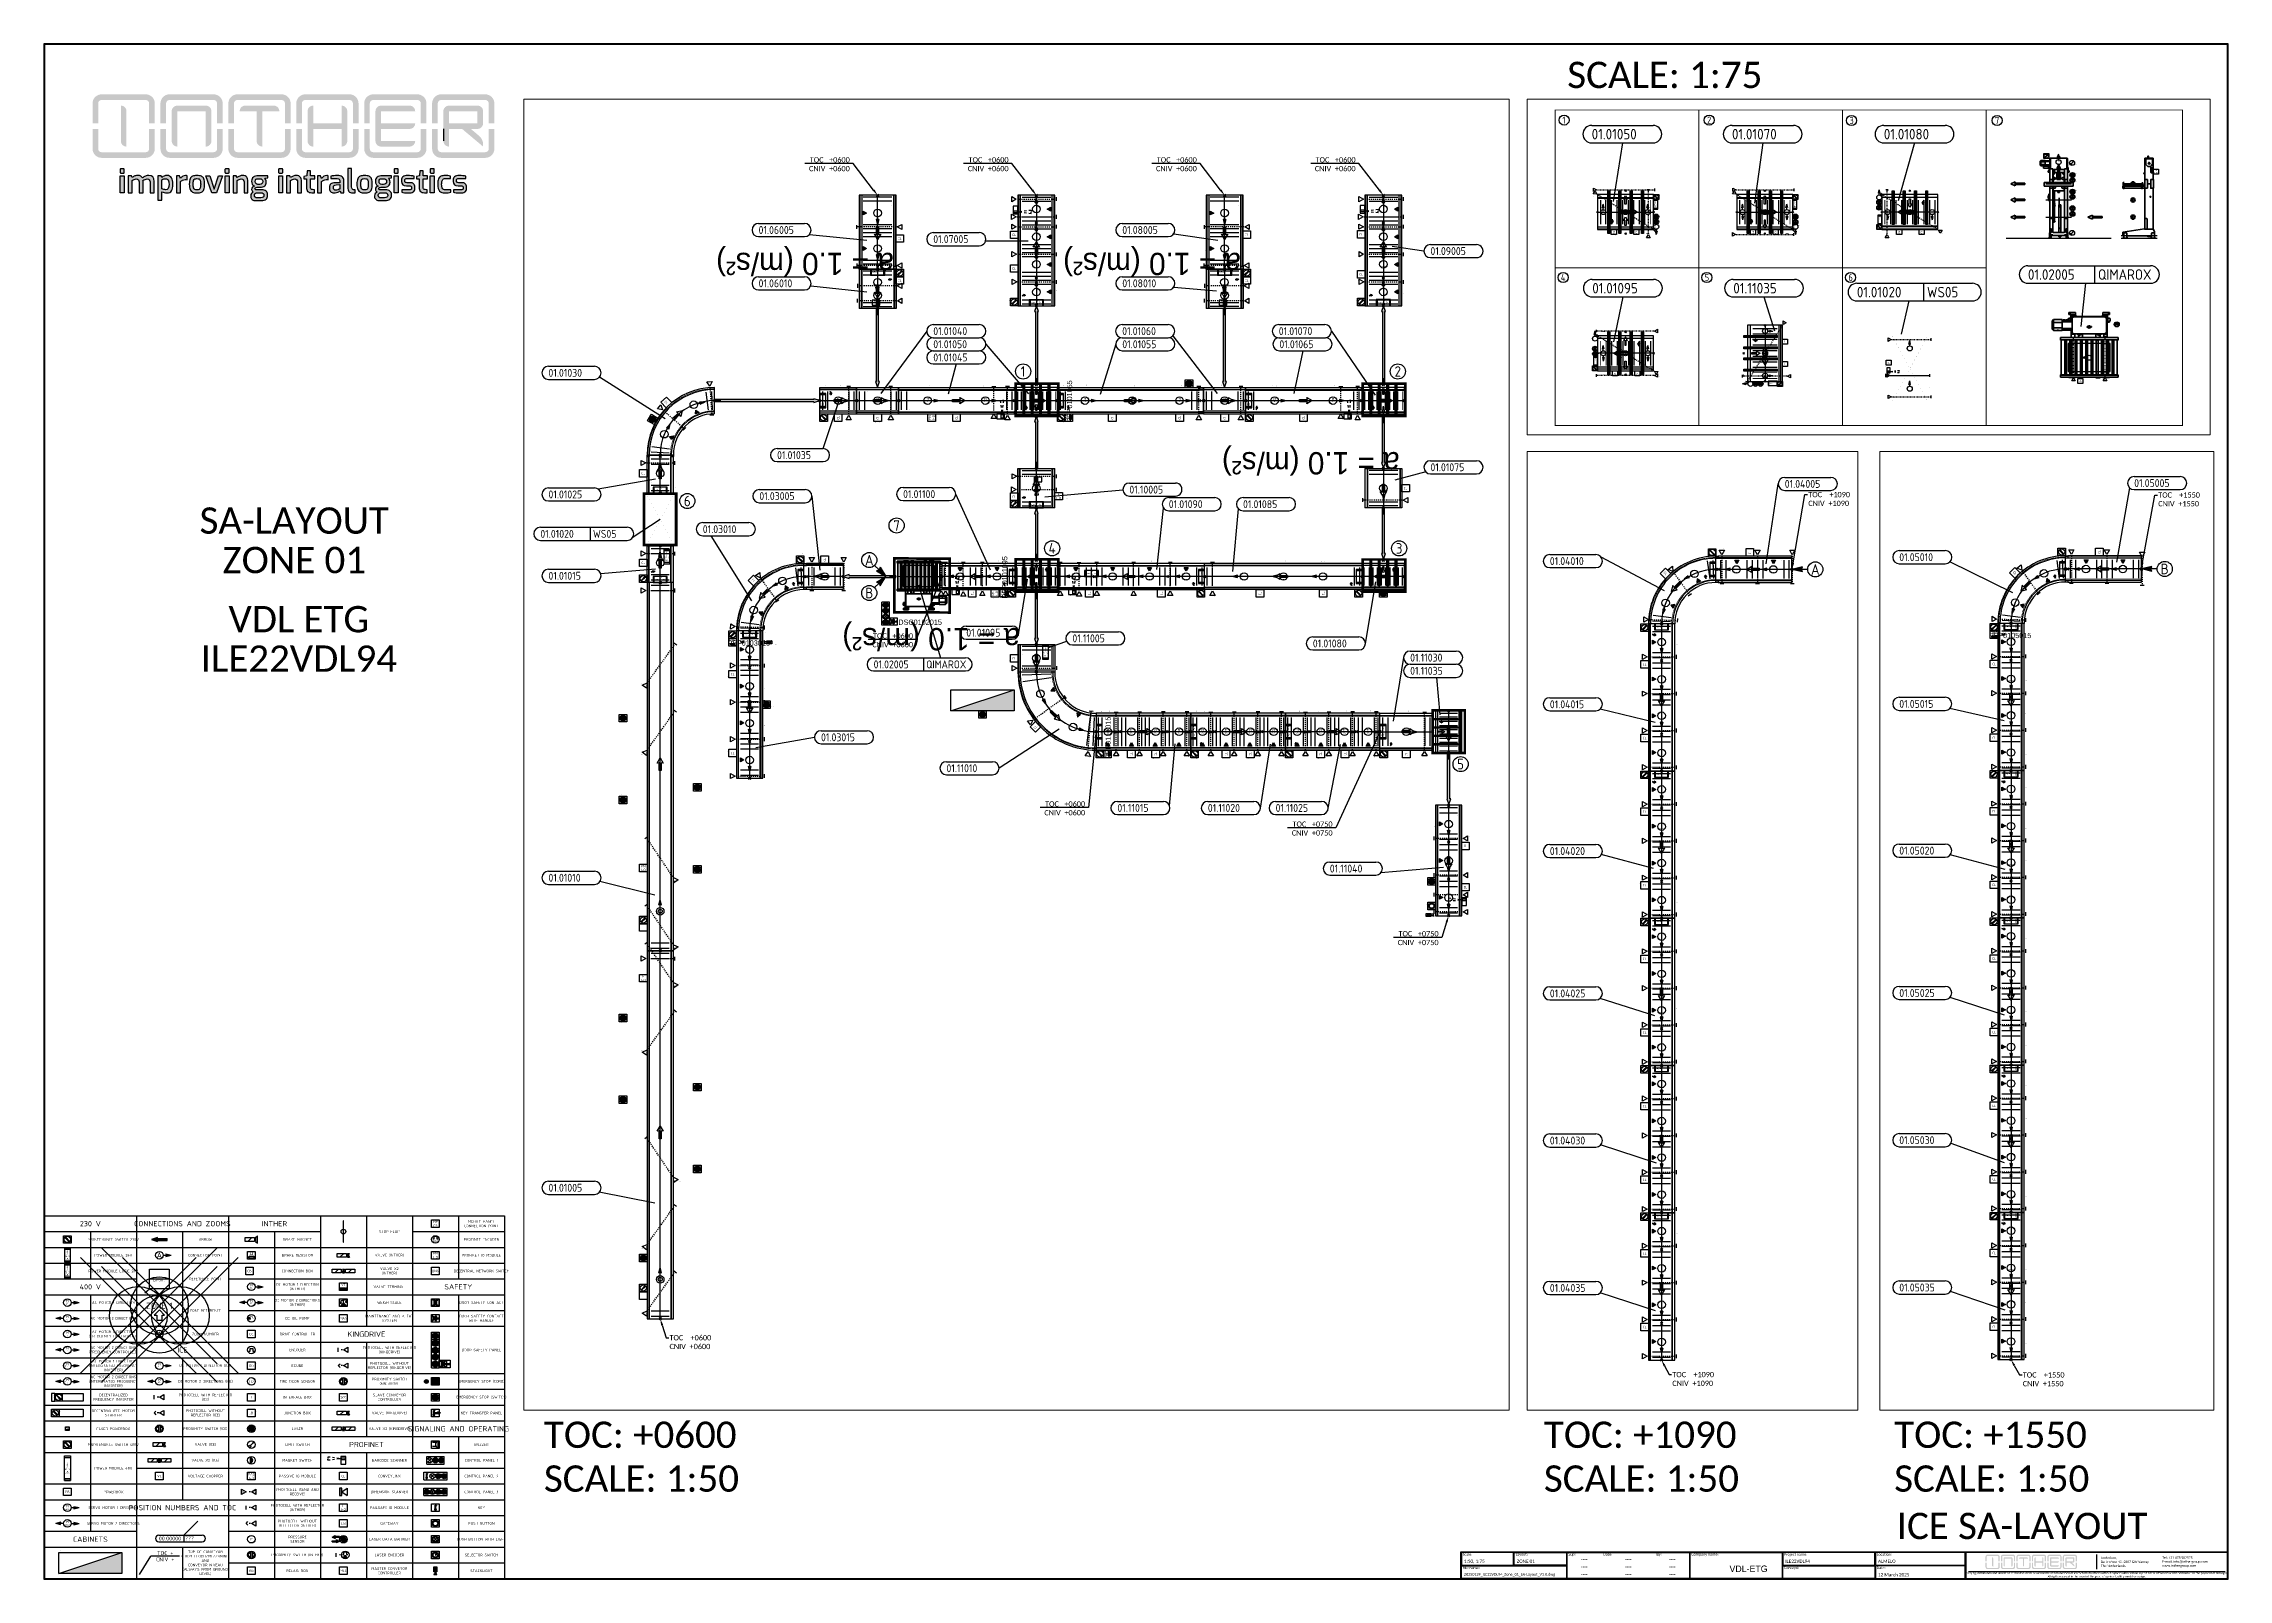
# Paper-space layout 'A1 L' of a CAD drawing. Header units: millimetres. Extents: x -822 to 9, y 7 to 591.
# The model-space entities are those that its viewports show. They can reach past a viewport. Long polylines and large blocks are cut down to what shows.
import ezdxf
from ezdxf import colors
from ezdxf.entities.mleader import LeaderData, LeaderLine
from ezdxf.enums import TextEntityAlignment as Align
from ezdxf.math import Vec2, Vec3

# ---------------------------------------------------------------- set-up
doc = ezdxf.new("R2018")
doc.units = ezdxf.units.MM
doc.set_wipeout_variables(frame=1)
doc.header["$PDMODE"] = 35
doc.header["$PDSIZE"] = 22
doc.linetypes.add('CHAIN', pattern=[0.3543, 0.2362, -0.0295, 0.0591, -0.0295])
doc.linetypes.add('DOUBLE_DASH_CHAIN', pattern=[1.2403, 0.6614, -0.0827, 0.1654, -0.0827, 0.1654, -0.0827])
for name, color, linetype in [('0_SA-Comp_230V', 7, 'Continuous'), ('0_SA-Comp_400V', 7, 'Continuous'), ('0_SA-Comp_Cabinets', 7, 'Continuous'), ('0_SA-Comp_Connections_And_Zooms', 1, 'Continuous'), ('0_SA-Comp_ICE', 4, 'Continuous'), ('0_SA-Comp_Inther', 7, 'Continuous'), ('0_SA-Comp_Kingdrive', 5, 'Continuous'), ('0_SA-Comp_Position_Numbers', 3, 'Continuous'), ('0_SA-Comp_Position_Numbers_And_TOC', 3, 'Continuous'), ('0_SA-Comp_Profinet', 7, 'Continuous'), ('0_SA-Comp_Safety', 30, 'Continuous'), ('0_SA-Comp_Signaling_And_Operating', 7, 'Continuous'), ('0_TOC+0600_conv_ICE', 7, 'Continuous'), ('0_TOC+0750_conv_ICE', 7, 'Continuous'), ('0_TOC+1090_conv_ICE', 7, 'Continuous'), ('0_TOC+1550_conv_ICE', 7, 'Continuous'), ('conv_accumulation', 3, 'Continuous'), ('conv_beltside', 74, 'Continuous'), ('conv_centerline', 140, 'Continuous'), ('conv_direction', 30, 'Continuous'), ('conv_e-side', 12, 'Continuous'), ('conv_nodes', 7, 'Continuous'), ('conv_POSNR', 3, 'Continuous'), ('conv_speeds', 7, 'Continuous'), ('conv_type', 7, 'Continuous'), ('Zoom_Window', 1, 'Continuous')]:
    doc.layers.add(name, color=color, linetype=linetype)
doc.layers.add('conv_textures', color=7, linetype='Continuous', true_color=0x5a6e7e)
doc.layers.add('Sketch Geometry (ISO)', color=4, linetype='Continuous', lineweight=25, true_color=0x00ffff)
doc.layers.add('Work Plane (ISO)', color=4, linetype='DOUBLE_DASH_CHAIN', lineweight=25, true_color=0x00ffff)
doc.layers.add('viewport', color=7, linetype='Continuous', plot=False)
doc.layers.add('Visible (ISO)', color=7, linetype='Continuous', lineweight=35)
doc.styles.add('ICE_25', font='calibri.ttf', dxfattribs={"height": 25})
doc.styles.add('Int_Kader_0.75', font='calibri.ttf', dxfattribs={"height": 0.75})
doc.styles.add('Int_Kader_1.0', font='calibri.ttf', dxfattribs={"height": 1})
doc.styles.add('Int_Kader_1.25', font='calibri.ttf', dxfattribs={"height": 1.25})
doc.styles.add('Int_Kader_2.0', font='calibri.ttf', dxfattribs={"height": 2})
doc.styles.get("Standard").update_dxf_attribs({"font": 'isocp.shx'})

# ---------------------------------------------------------------- blocks, each defined once
blk = doc.blocks.new('Int15_A1-Landscape_co1.2')
h = blk.add_hatch(color=256)
h.dxf.hatch_style = 1
h.paths.add_polyline_path([(0, 584), (-831, 584), (-831, 0), (0, 0)])
h.paths.add_polyline_path([(-204.75, 0.25), (-204.75, 10.25), (-169.75, 10.25), (-169.75, 0.25)], flags=16)
h.paths.add_polyline_path([(-205, 0.25), (-251.5, 0.25), (-251.5, 10.25), (-205, 10.25)], flags=16)
h.paths.add_polyline_path([(-292, 10.5), (-292, 0.25), (-830.75, 0.25), (-830.75, 583.75), (-0.25, 583.75), (-0.25, 10.5)], flags=16)
h.paths.add_polyline_path([(-169.5, 0.25), (-169.5, 5.12), (-134.5, 5.12), (-134.5, 0.25)], flags=16)
h.paths.add_polyline_path([(-169.5, 5.38), (-169.5, 10.25), (-134.5, 10.25), (-134.5, 5.38)], flags=16)
h.paths.add_polyline_path([(-251.75, 0.25), (-291.75, 0.25), (-291.75, 5.12), (-251.75, 5.12)], flags=16)
h.paths.add_polyline_path([(-251.75, 5.38), (-271.62, 5.38), (-271.62, 10.25), (-251.75, 10.25)], flags=16)
h.paths.add_polyline_path([(-271.88, 5.38), (-291.75, 5.38), (-291.75, 10.25), (-271.88, 10.25)], flags=16)
h.paths.add_polyline_path([(-134.25, 0.25), (-134.25, 5.12), (-100.12, 5.12), (-100.12, 0.25)], flags=16)
h.paths.add_polyline_path([(-134.25, 5.38), (-134.25, 10.25), (-100.12, 10.25), (-100.12, 5.38)], flags=16)
h.paths.add_polyline_path([(-99.88, 0.25), (-99.88, 10.25), (-0.25, 10.25), (-0.25, 0.25)], flags=16)
at = {"true_color": 0xf15d22}
h = blk.add_hatch(color=20, dxfattribs=at)
h.paths.add_polyline_path([(-91.59, 9.38, 0.414214), (-92.37, 8.59), (-92.37, 6.87), (-91.88, 6.87), (-91.88, 8.59, -0.414214), (-91.59, 8.89), (-87.76, 8.89, -0.414214), (-87.47, 8.59), (-87.47, 6.87), (-86.98, 6.87), (-86.98, 8.59, 0.414214), (-87.76, 9.38)])
h.paths.add_polyline_path([(-86.98, 6.38), (-87.47, 6.38), (-87.47, 4.66, -0.414214), (-87.76, 4.36), (-91.59, 4.36, -0.414214), (-91.88, 4.66), (-91.88, 6.38), (-92.37, 6.38), (-92.37, 4.66, 0.414214), (-91.59, 3.88), (-87.76, 3.88, 0.414214), (-86.98, 4.66)])
h.paths.add_polyline_path([(-86, 6.38), (-86.49, 6.38), (-86.49, 4.66, 0.414214), (-85.7, 3.88), (-81.88, 3.88, 0.414214), (-81.1, 4.66), (-81.1, 6.38), (-81.58, 6.38), (-81.58, 4.66, -0.414214), (-81.88, 4.36), (-85.7, 4.36, -0.414214), (-86, 4.66)])
h.paths.add_polyline_path([(-86.49, 8.59), (-86.49, 6.87), (-86, 6.87), (-86, 8.59, -0.414214), (-85.7, 8.89), (-81.88, 8.89, -0.414214), (-81.58, 8.59), (-81.58, 6.87), (-81.1, 6.87), (-81.1, 8.59, 0.414214), (-81.88, 9.38), (-85.7, 9.38, 0.414214)])
h.paths.add_polyline_path([(-79.82, 9.38, 0.414214), (-80.61, 8.59), (-80.61, 6.87), (-80.12, 6.87), (-80.12, 8.59, -0.414214), (-79.82, 8.89), (-76, 8.89, -0.414214), (-75.7, 8.59), (-75.7, 6.87), (-75.21, 6.87), (-75.21, 8.59, 0.414214), (-76, 9.38)])
h.paths.add_polyline_path([(-75.21, 4.66), (-75.21, 6.38), (-75.7, 6.38), (-75.7, 4.66, -0.414214), (-76, 4.36), (-79.82, 4.36, -0.414214), (-80.12, 4.66), (-80.12, 6.38), (-80.61, 6.38), (-80.61, 4.66, 0.414214), (-79.82, 3.88), (-76, 3.88, 0.414214)])
h.paths.add_polyline_path([(-70.12, 3.88, 0.414214), (-69.33, 4.66), (-69.33, 6.38), (-69.82, 6.38), (-69.82, 4.66, -0.414214), (-70.12, 4.36), (-73.94, 4.36, -0.414214), (-74.24, 4.66), (-74.24, 6.38), (-74.72, 6.38), (-74.72, 4.66, 0.414214), (-73.94, 3.88)])
h.paths.add_polyline_path([(-73.94, 9.38, 0.414214), (-74.72, 8.59), (-74.72, 6.87), (-74.24, 6.87), (-74.24, 8.59, -0.414214), (-73.94, 8.89), (-70.12, 8.89, -0.414214), (-69.82, 8.59), (-69.82, 6.87), (-69.33, 6.87), (-69.33, 8.59, 0.414214), (-70.12, 9.38)])
h.paths.add_polyline_path([(-64.23, 8.89, -0.414214), (-63.94, 8.59), (-63.94, 6.87), (-63.45, 6.87), (-63.45, 8.59, 0.414214), (-64.23, 9.38), (-68.06, 9.38, 0.414214), (-68.84, 8.59), (-68.84, 6.87), (-68.35, 6.87), (-68.35, 8.59, -0.414214), (-68.06, 8.89)])
h.paths.add_polyline_path([(-68.06, 4.36, -0.414214), (-68.35, 4.66), (-68.35, 6.38), (-68.84, 6.38), (-68.84, 4.66, 0.414214), (-68.06, 3.88), (-64.23, 3.88, 0.414214), (-63.45, 4.66), (-63.45, 6.38), (-63.94, 6.38), (-63.94, 4.66, -0.414214), (-64.23, 4.36)])
h.paths.add_polyline_path([(-58.35, 3.88, 0.414214), (-57.57, 4.66), (-57.57, 6.38), (-58.05, 6.38), (-58.05, 4.66, -0.414214), (-58.35, 4.36), (-62.17, 4.36, -0.414214), (-62.47, 4.66), (-62.47, 6.38), (-62.96, 6.38), (-62.96, 4.66, 0.414214), (-62.17, 3.88)])
h.paths.add_polyline_path([(-62.17, 9.38, 0.414214), (-62.96, 8.59), (-62.96, 6.87), (-62.47, 6.87), (-62.47, 8.59, -0.414214), (-62.17, 8.89), (-58.35, 8.89, -0.414214), (-58.05, 8.59), (-58.05, 6.87), (-57.57, 6.87), (-57.57, 8.59, 0.414214), (-58.35, 9.38)])
at = {"true_color": 0x5a6e7e}
h = blk.add_hatch(color=147, dxfattribs=at)
h.paths.add_polyline_path([(-89.92, 8.4), (-89.92, 5.34, 0.414214), (-89.43, 4.85), (-89.43, 7.91, 0.414214)])
h.paths.add_polyline_path([(-85.51, 7.91), (-85.51, 5.34, 0.414214), (-85.02, 4.85), (-85.02, 7.91), (-82.56, 7.91), (-82.56, 4.85, 0.414214), (-82.07, 5.34), (-82.07, 7.91, 0.414214), (-82.56, 8.4), (-85.02, 8.4, 0.414214)])
h.paths.add_polyline_path([(-79.14, 8.4, 0.414214), (-79.63, 7.91), (-78.15, 7.91), (-78.15, 5.34, 0.414214), (-77.67, 4.85), (-77.67, 7.91), (-76.19, 7.91, 0.414214), (-76.68, 8.4)])
h.paths.add_polyline_path([(-73.26, 8.4, 0.414214), (-73.75, 7.91), (-73.75, 5.34, 0.414214), (-73.26, 4.85), (-73.26, 6.38), (-70.8, 6.38), (-70.8, 4.85, 0.414214), (-70.31, 5.34), (-70.31, 7.91, 0.414214), (-70.8, 8.4), (-70.8, 6.87), (-73.26, 6.87)])
h.paths.add_polyline_path([(-67.87, 7.91), (-67.87, 5.34, 0.414214), (-67.38, 4.85), (-64.91, 4.85, 0.414214), (-64.43, 5.34), (-67.38, 5.34), (-67.38, 6.38), (-64.91, 6.38, 0.414214), (-64.43, 6.87), (-67.38, 6.87), (-67.38, 7.91), (-64.43, 7.91, 0.414214), (-64.91, 8.4), (-67.38, 8.4, 0.414214)])
h.paths.add_polyline_path([(-61.98, 7.91), (-61.98, 5.34, 0.414214), (-61.49, 4.85), (-61.49, 6.38), (-60.37, 6.38), (-58.54, 4.85), (-58.54, 5.03, 0.221695), (-58.89, 5.78), (-59.61, 6.38), (-59.03, 6.38, 0.414214), (-58.54, 6.87), (-58.54, 7.91, 0.414214), (-59.03, 8.4), (-61.49, 8.4, 0.414214)])
h.paths.add_polyline_path([(-61.49, 6.87), (-61.49, 7.91), (-59.03, 7.91), (-59.03, 6.87)], flags=16)
for p, q in [((-50.06, 3.88), (-50.06, 9.38)), ((-98.88, 3), (-1.25, 3))]:
    blk.add_line(p, q)
for points in [[(-831, 0), (0, 0), (0, 584), (-831, 584)], [(-830.75, 0.25), (-292, 0.25), (-292, 10.5), (-0.25, 10.5), (-0.25, 583.75), (-830.75, 583.75)], [(-271.88, 10.25), (-291.75, 10.25), (-291.75, 5.38), (-271.88, 5.38)], [(-251.75, 5.38), (-271.62, 5.38), (-271.62, 10.25), (-251.75, 10.25)], [(-205, 0.25), (-251.5, 0.25), (-251.5, 10.25), (-205, 10.25)], [(-169.75, 0.25), (-204.75, 0.25), (-204.75, 10.25), (-169.75, 10.25)], [(-134.5, 10.25), (-169.5, 10.25), (-169.5, 5.38), (-134.5, 5.38)], [(-134.25, 5.38), (-100.12, 5.38), (-100.12, 10.25), (-134.25, 10.25)], [(-0.25, 10.25), (-99.88, 10.25), (-99.88, 0.25), (-0.25, 0.25)], [(-291.75, 5.12), (-251.75, 5.12), (-251.75, 0.25), (-291.75, 0.25)], [(-169.5, 5.12), (-134.5, 5.12), (-134.5, 0.25), (-169.5, 0.25)], [(-100.12, 5.12), (-134.25, 5.12), (-134.25, 0.25), (-100.12, 0.25)]]:
    blk.add_lwpolyline(points, close=True)
at = {"style": 'Int_Kader_1.0'}
for s, insert, char_height, width, attachment_point in [('Scale:', (-291.25, 10), 1, 69.5, 1), ('Layout:', (-271.12, 10), 1, 69.5, 1), ('Sup:', (-251, 10), 1, 69.5, 1), ('Date:', (-237.75, 10), 1, 69.5, 1), ('By:', (-217.5, 10), 1, 69.5, 1), ('Company name:', (-204.25, 10), 1, 69.5, 1), ('Project name:', (-169, 10), 1, 69.5, 1), ('Location:', (-133.75, 10), 1, 69.5, 1), ('Amforium,\\PDe Amfoor 15, 5807 GW Venray \\PThe Netherlands', (-48.49, 6.62), 0.9, 46.6763, 4), ('{\\H0.9x;Tel: +31 478 502575\\PE-mail: info@inthergroup.com \\Pwww.inthergroup.com}', (-25.16, 6.62), 1, 46.6763, 4), ('File name:', (-291.25, 4.88), 1, 69.5, 1), ('Concept:', (-169, 4.88), 1, 69.5, 1), ('Date:', (-133.75, 4.88), 1, 69.5, 1)]:
    blk.add_mtext(s, dxfattribs=dict(at, insert=insert, char_height=char_height, width=width, attachment_point=attachment_point))
at = {"insert": (-290.75, 1.75), "char_height": 1, "attachment_point": 4, "style": 'Int_Kader_1.0'}
blk.add_mtext('20250129_ILE22VDL94_Zone_01_SA-Layout_V1.0.dwg', dxfattribs=at)
at = {"insert": (-50.04, 1.62), "char_height": 0.75, "attachment_point": 5, "style": 'Int_Kader_0.75'}
blk.add_mtext_dynamic_manual_height_columns('Copying, distribution and utilization of this document as well as the communication of its contents to others without explicit authorization is prohibited. Offenders will be held liable for the payment of damages. All rights reserved in the event of the grant of a patent, utility model or design.', width=99.625, gutter_width=12.5, heights=[0], dxfattribs=at)
at = {"style": 'Int_Kader_1.25'}
for tag, p in [('SCALE', (-290.75, 6.88)), ('LAYOUT:', (-270.62, 6.88)), ('CONCEPT', (-168.5, 1.75)), ('PROJECT_NAME', (-168.5, 6.88)), ('LOCATION', (-133.25, 6.88)), ('DATE', (-133.25, 1.75))]:
    blk.add_attdef(tag, text='', height=1.25, dxfattribs=at).set_placement(p, align=Align.MIDDLE_LEFT)
for tag, p in [('SUP1', (-245, 7.67)), ('DATE1', (-228.25, 7.67)), ('BY1', (-211.5, 7.67))]:
    blk.add_attdef(tag, text='', height=1.25, dxfattribs=at).set_placement(p, align=Align.MIDDLE_CENTER)
at = {"color": 7, "true_color": 0xffffff, "style": 'Int_Kader_1.25'}
for tag, p in [('SUP2', (-245, 4.75)), ('SUP3', (-245, 1.83)), ('DATE2', (-228.25, 4.75)), ('DATE3', (-228.25, 1.83)), ('BY2', (-211.5, 4.75)), ('BY3', (-211.5, 1.83))]:
    blk.add_attdef(tag, text='', height=1.25, dxfattribs=at).set_placement(p, align=Align.MIDDLE_CENTER)
at = {"lineweight": 30, "flags": 104}
blk.add_attdef('COMPANY', text='', height=2, dxfattribs=at).set_placement((-189.75, 5.25), align=Align.MIDDLE_CENTER)
blk = doc.blocks.new('Logo_Inther_2021')
at = {"true_color": 0xf15c22}
h = blk.add_hatch(color=20, dxfattribs=at)
h.paths.add_polyline_path([(-729.8, 225, 0.414214), (-764.3, 190.5), (-764.3, 114.9), (-742.8, 114.9), (-742.8, 190.5, -0.414214), (-729.8, 203.5), (-561.9, 203.5, -0.414214), (-548.9, 190.5), (-548.9, 114.9), (-527.4, 114.9), (-527.4, 190.5, 0.414214), (-561.9, 225)])
h.paths.add_polyline_path([(-527.4, 93.5), (-548.9, 93.5), (-548.9, 18, -0.414214), (-561.9, 4.9), (-729.8, 4.9, -0.414214), (-742.8, 18), (-742.8, 93.5), (-764.3, 93.5), (-764.3, 18, 0.414214), (-729.8, -16.6), (-561.9, -16.6, 0.414214), (-527.4, 18)])
h.paths.add_polyline_path([(-484.5, 93.5), (-506, 93.5), (-506, 18, 0.414214), (-471.4, -16.6), (-303.6, -16.6, 0.414214), (-269.1, 18), (-269.1, 93.5), (-290.5, 93.5), (-290.5, 18, -0.414214), (-303.6, 4.9), (-471.4, 4.9, -0.414214), (-484.5, 18)])
h.paths.add_polyline_path([(-506, 190.5), (-506, 114.9), (-484.5, 114.9), (-484.5, 190.5, -0.414214), (-471.4, 203.5), (-303.6, 203.5, -0.414214), (-290.5, 190.5), (-290.5, 114.9), (-269.1, 114.9), (-269.1, 190.5, 0.414214), (-303.6, 225), (-471.4, 225, 0.414214)])
h.paths.add_polyline_path([(-213.1, 225, 0.414214), (-247.6, 190.5), (-247.6, 114.9), (-226.2, 114.9), (-226.2, 190.5, -0.414214), (-213.1, 203.5), (-45.2, 203.5, -0.414214), (-32.2, 190.5), (-32.2, 114.9), (-10.7, 114.9), (-10.7, 190.5, 0.414214), (-45.2, 225)])
h.paths.add_polyline_path([(-10.7, 18), (-10.7, 93.5), (-32.2, 93.5), (-32.2, 18, -0.414214), (-45.2, 4.9), (-213.1, 4.9, -0.414214), (-226.2, 18), (-226.2, 93.5), (-247.6, 93.5), (-247.6, 18, 0.414214), (-213.1, -16.6), (-45.2, -16.6, 0.414214)])
h.paths.add_polyline_path([(213.1, -16.6, 0.414214), (247.6, 18), (247.6, 93.5), (226.2, 93.5), (226.2, 18, -0.414214), (213.1, 4.9), (45.2, 4.9, -0.414214), (32.2, 18), (32.2, 93.5), (10.7, 93.5), (10.7, 18, 0.414214), (45.2, -16.6)])
h.paths.add_polyline_path([(45.2, 225, 0.414214), (10.7, 190.5), (10.7, 114.9), (32.2, 114.9), (32.2, 190.5, -0.414214), (45.2, 203.5), (213.1, 203.5, -0.414214), (226.2, 190.5), (226.2, 114.9), (247.6, 114.9), (247.6, 190.5, 0.414214), (213.1, 225)])
h.paths.add_polyline_path([(471.4, 203.5, -0.414214), (484.5, 190.5), (484.5, 114.9), (506, 114.9), (506, 190.5, 0.414214), (471.4, 225), (303.6, 225, 0.414214), (269.1, 190.5), (269.1, 114.9), (290.5, 114.9), (290.5, 190.5, -0.414214), (303.6, 203.5)])
h.paths.add_polyline_path([(303.6, 4.9, -0.414214), (290.5, 18), (290.5, 93.5), (269.1, 93.5), (269.1, 18, 0.414214), (303.6, -16.6), (471.4, -16.6, 0.414214), (506, 18), (506, 93.5), (484.5, 93.5), (484.5, 18, -0.414214), (471.4, 4.9)])
h.paths.add_polyline_path([(729.8, -16.6, 0.414214), (764.3, 18), (764.3, 93.5), (742.8, 93.5), (742.8, 18, -0.414214), (729.8, 4.9), (561.9, 4.9, -0.414214), (548.9, 18), (548.9, 93.5), (527.4, 93.5), (527.4, 18, 0.414214), (561.9, -16.6)])
h.paths.add_polyline_path([(561.9, 225, 0.414214), (527.4, 190.5), (527.4, 114.9), (548.9, 114.9), (548.9, 190.5, -0.414214), (561.9, 203.5), (729.8, 203.5, -0.414214), (742.8, 190.5), (742.8, 114.9), (764.3, 114.9), (764.3, 190.5, 0.414214), (729.8, 225)])
at = {"true_color": 0x5e6f7d}
h = blk.add_hatch(color=147, dxfattribs=at)
h.paths.add_polyline_path([(-656.6, 182.1), (-656.6, 47.8, 0.414214), (-635.1, 26.3), (-635.1, 160.6, 0.414214)])
h.paths.add_polyline_path([(-463.1, 160.6), (-463.1, 47.8, 0.414214), (-441.6, 26.3), (-441.6, 160.6), (-333.4, 160.6), (-333.4, 26.3, 0.414214), (-312, 47.8), (-312, 160.6, 0.414214), (-333.4, 182.1), (-441.6, 182.1, 0.414214)])
h.paths.add_polyline_path([(-183.3, 182.1, 0.414214), (-204.7, 160.6), (-139.9, 160.6), (-139.9, 47.8, 0.414214), (-118.4, 26.3), (-118.4, 160.6), (-53.6, 160.6, 0.414214), (-75.1, 182.1)])
h.paths.add_polyline_path([(75.1, 182.1, 0.414214), (53.6, 160.6), (53.6, 47.8, 0.414214), (75.1, 26.3), (75.1, 93.5), (183.3, 93.5), (183.3, 26.3, 0.414214), (204.7, 47.8), (204.7, 160.6, 0.414214), (183.3, 182.1), (183.3, 114.9), (75.1, 114.9)])
h.paths.add_polyline_path([(312, 160.6), (312, 47.8, 0.414214), (333.4, 26.3), (441.6, 26.3, 0.414214), (463.1, 47.8), (333.4, 47.8), (333.4, 93.5), (441.6, 93.5, 0.414214), (463.1, 114.9), (333.4, 114.9), (333.4, 160.6), (463.1, 160.6, 0.414214), (441.6, 182.1), (333.4, 182.1, 0.414214)])
h.paths.add_polyline_path([(570.3, 160.6), (570.3, 47.8, 0.414214), (591.8, 26.3), (591.8, 93.5), (641.4, 93.5), (721.4, 26.3), (721.4, 34.3, 0.221695), (706.1, 67.2), (674.7, 93.5), (699.9, 93.5, 0.414214), (721.4, 114.9), (721.4, 160.6, 0.414214), (699.9, 182.1), (591.8, 182.1, 0.414214)])
h.paths.add_polyline_path([(591.8, 114.9), (591.8, 160.6), (699.9, 160.6), (699.9, 114.9)], flags=16)
h = blk.add_hatch(color=147, dxfattribs=at)
h.dxf.hatch_style = 1
h.paths.add_polyline_path([(-644.1, -84.5), (-659.1, -84.5), (-659.1, -149.3), (-644.1, -149.3)])
edge = h.paths.add_edge_path()
edge.add_spline(control_points=[(-657.1, -74.2), (-657.1, -74.2), (-645.8, -74.2), (-645.8, -74.2), (-644.3, -74.2), (-643.6, -73.5), (-643.6, -72.1)], knot_values=[8, 8, 8, 8, 9, 9, 9, 10, 10, 10, 10], degree=3, periodic=0)
edge.add_spline(control_points=[(-643.6, -72.1), (-643.6, -72.1), (-643.6, -61.1), (-643.6, -61.1), (-643.6, -60.3), (-643.8, -59.7), (-644.1, -59.3)], knot_values=[6, 6, 6, 6, 7, 7, 7, 8, 8, 8, 8], degree=3, periodic=0)
edge.add_spline(control_points=[(-644.1, -59.3), (-644.5, -58.9), (-645, -58.6), (-645.8, -58.6)], knot_values=[5, 5, 5, 5, 6, 6, 6, 6], degree=3, periodic=0)
edge.add_spline(control_points=[(-645.8, -58.6), (-645.8, -58.6), (-657.1, -58.6), (-657.1, -58.6), (-657.8, -58.6), (-658.4, -58.9), (-658.8, -59.3)], knot_values=[3, 3, 3, 3, 4, 4, 4, 5, 5, 5, 5], degree=3, periodic=0)
edge.add_spline(control_points=[(-658.8, -59.3), (-659.2, -59.7), (-659.4, -60.3), (-659.4, -61.1)], knot_values=[2, 2, 2, 2, 3, 3, 3, 3], degree=3, periodic=0)
edge.add_spline(control_points=[(-659.4, -61.1), (-659.4, -61.1), (-659.4, -72.1), (-659.4, -72.1), (-659.4, -72.7), (-659.2, -73.2), (-658.8, -73.6)], knot_values=[0, 0, 0, 0, 1, 1, 1, 2, 2, 2, 2], degree=3, periodic=0)
edge.add_spline(control_points=[(-658.8, -73.6), (-658.3, -74), (-657.8, -74.2), (-657.1, -74.2)], knot_values=[10, 10, 10, 10, 11, 11, 11, 11], degree=3, periodic=0)
edge = h.paths.add_edge_path()
edge.add_spline(control_points=[(-613.7, -125.8), (-613.7, -114), (-613.7, -102.3), (-613.7, -102.3), (-611.1, -100.5), (-608.5, -99.2), (-606, -98.3)], knot_values=[23, 23, 23, 23, 23.5, 23.5, 23.5, 24.5, 24.5, 24.5, 24.5], degree=3, periodic=0)
edge.add_spline(control_points=[(-606, -98.3), (-603.5, -97.4), (-600.7, -97), (-597.8, -97)], knot_values=[22, 22, 22, 22, 23, 23, 23, 23], degree=3, periodic=0)
edge.add_spline(control_points=[(-597.8, -97), (-594.4, -97), (-591.8, -97.9), (-589.9, -99.9)], knot_values=[21, 21, 21, 21, 22, 22, 22, 22], degree=3, periodic=0)
edge.add_spline(control_points=[(-589.9, -99.9), (-588, -101.8), (-587, -104.5), (-587, -108)], knot_values=[20, 20, 20, 20, 21, 21, 21, 21], degree=3, periodic=0)
edge.add_spline(control_points=[(-587, -108), (-587, -108), (-587, -149.3), (-587, -149.3), (-587, -149.3), (-583.2, -149.3), (-579.5, -149.3)], knot_values=[18.5, 18.5, 18.5, 18.5, 19.5, 19.5, 19.5, 20, 20, 20, 20], degree=3, periodic=0)
edge.add_spline(control_points=[(-579.5, -149.3), (-575.7, -149.3), (-572, -149.3), (-572, -149.3), (-572, -149.3), (-572, -139.1), (-572, -128.8)], knot_values=[17.5, 17.5, 17.5, 17.5, 18, 18, 18, 18.5, 18.5, 18.5, 18.5], degree=3, periodic=0)
edge.add_spline(control_points=[(-572, -128.8), (-572, -118.6), (-572, -108.3), (-572, -108.3), (-572, -106.2), (-572.3, -104.4), (-572.8, -102.8)], knot_values=[16, 16, 16, 16, 16.5, 16.5, 16.5, 17.5, 17.5, 17.5, 17.5], degree=3, periodic=0)
edge.add_spline(control_points=[(-572.8, -102.8), (-570.3, -101), (-567.5, -99.6), (-564.6, -98.5)], knot_values=[15, 15, 15, 15, 16, 16, 16, 16], degree=3, periodic=0)
edge.add_spline(control_points=[(-564.6, -98.5), (-561.6, -97.5), (-558.8, -97), (-556, -97)], knot_values=[14, 14, 14, 14, 15, 15, 15, 15], degree=3, periodic=0)
edge.add_spline(control_points=[(-556, -97), (-552.7, -97), (-550.1, -97.9), (-548.2, -99.9)], knot_values=[13, 13, 13, 13, 14, 14, 14, 14], degree=3, periodic=0)
edge.add_spline(control_points=[(-548.2, -99.9), (-546.2, -101.8), (-545.3, -104.5), (-545.3, -108)], knot_values=[12, 12, 12, 12, 13, 13, 13, 13], degree=3, periodic=0)
edge.add_spline(control_points=[(-545.3, -108), (-545.3, -108), (-545.3, -149.3), (-545.3, -149.3), (-545.3, -149.3), (-541.5, -149.3), (-537.8, -149.3)], knot_values=[10.5, 10.5, 10.5, 10.5, 11.5, 11.5, 11.5, 12, 12, 12, 12], degree=3, periodic=0)
edge.add_spline(control_points=[(-537.8, -149.3), (-534, -149.3), (-530.3, -149.3), (-530.3, -149.3), (-530.3, -149.3), (-530.3, -138.7), (-530.3, -128)], knot_values=[9.5, 9.5, 9.5, 9.5, 10, 10, 10, 10.5, 10.5, 10.5, 10.5], degree=3, periodic=0)
edge.add_spline(control_points=[(-530.3, -128), (-530.3, -117.4), (-530.3, -106.8), (-530.3, -106.8), (-530.3, -91.2), (-537.1, -83.4), (-550.7, -83.4)], knot_values=[8, 8, 8, 8, 8.5, 8.5, 8.5, 9.5, 9.5, 9.5, 9.5], degree=3, periodic=0)
edge.add_spline(control_points=[(-550.7, -83.4), (-554.7, -83.4), (-558.8, -84.4), (-563.1, -86.2)], knot_values=[7, 7, 7, 7, 8, 8, 8, 8], degree=3, periodic=0)
edge.add_spline(control_points=[(-563.1, -86.2), (-567.4, -88.1), (-571.3, -90.2), (-574.7, -92.7)], knot_values=[6, 6, 6, 6, 7, 7, 7, 7], degree=3, periodic=0)
edge.add_spline(control_points=[(-574.7, -92.7), (-576.2, -89.9), (-578.3, -87.7), (-581.1, -86)], knot_values=[5, 5, 5, 5, 6, 6, 6, 6], degree=3, periodic=0)
edge.add_spline(control_points=[(-581.1, -86), (-583.9, -84.3), (-587.2, -83.4), (-591.1, -83.4)], knot_values=[4, 4, 4, 4, 5, 5, 5, 5], degree=3, periodic=0)
edge.add_spline(control_points=[(-591.1, -83.4), (-595.6, -83.4), (-599.6, -84.1), (-603.2, -85.5)], knot_values=[3, 3, 3, 3, 4, 4, 4, 4], degree=3, periodic=0)
edge.add_spline(control_points=[(-603.2, -85.5), (-606.7, -86.8), (-610.2, -88.8), (-613.7, -91.3)], knot_values=[2, 2, 2, 2, 3, 3, 3, 3], degree=3, periodic=0)
edge.add_spline(control_points=[(-613.7, -91.3), (-613.7, -91.3), (-616.5, -84.5), (-616.5, -84.5), (-616.5, -84.5), (-619.5, -84.5), (-622.6, -84.5)], knot_values=[0.5, 0.5, 0.5, 0.5, 1.5, 1.5, 1.5, 2, 2, 2, 2], degree=3, periodic=0)
edge.add_spline(control_points=[(-622.6, -84.5), (-625.7, -84.5), (-628.7, -84.5), (-628.7, -84.5), (-628.7, -84.5), (-628.7, -100.7), (-628.7, -116.9)], knot_values=[26.5, 26.5, 26.5, 26.5, 27, 27, 27, 27.5, 27.5, 27.5, 27.5], degree=3, periodic=0)
edge.add_spline(control_points=[(-628.7, -116.9), (-628.7, -133.1), (-628.7, -149.3), (-628.7, -149.3), (-628.7, -149.3), (-625, -149.3), (-621.2, -149.3)], knot_values=[25.5, 25.5, 25.5, 25.5, 26, 26, 26, 26.5, 26.5, 26.5, 26.5], degree=3, periodic=0)
edge.add_spline(control_points=[(-621.2, -149.3), (-617.5, -149.3), (-613.7, -149.3), (-613.7, -149.3), (-613.7, -149.3), (-613.7, -137.6), (-613.7, -125.8)], knot_values=[24.5, 24.5, 24.5, 24.5, 25, 25, 25, 25.5, 25.5, 25.5, 25.5], degree=3, periodic=0)
edge = h.paths.add_edge_path()
edge.add_spline(control_points=[(-509.2, -84.5), (-512.3, -84.5), (-515.4, -84.5), (-515.4, -84.5), (-515.4, -84.5), (-515.4, -107.9), (-515.4, -131.2)], knot_values=[12.5, 12.5, 12.5, 12.5, 13, 13, 13, 13.5, 13.5, 13.5, 13.5], degree=3, periodic=0)
edge.add_spline(control_points=[(-515.4, -131.2), (-515.4, -154.6), (-515.4, -178), (-515.4, -178), (-515.4, -178), (-511.7, -178), (-507.9, -178)], knot_values=[11.5, 11.5, 11.5, 11.5, 12, 12, 12, 12.5, 12.5, 12.5, 12.5], degree=3, periodic=0)
edge.add_spline(control_points=[(-507.9, -178), (-504.2, -178), (-500.4, -178), (-500.4, -178), (-500.4, -178), (-500.4, -169.8), (-500.4, -161.6)], knot_values=[10.5, 10.5, 10.5, 10.5, 11, 11, 11, 11.5, 11.5, 11.5, 11.5], degree=3, periodic=0)
edge.add_spline(control_points=[(-500.4, -161.6), (-500.4, -153.4), (-500.4, -145.2), (-500.4, -145.2), (-497.7, -146.7), (-494.6, -147.9), (-491.2, -148.8)], knot_values=[9, 9, 9, 9, 9.5, 9.5, 9.5, 10.5, 10.5, 10.5, 10.5], degree=3, periodic=0)
edge.add_spline(control_points=[(-491.2, -148.8), (-487.8, -149.7), (-484.5, -150.2), (-481.3, -150.2)], knot_values=[8, 8, 8, 8, 9, 9, 9, 9], degree=3, periodic=0)
edge.add_spline(control_points=[(-481.3, -150.2), (-473.1, -150.2), (-467.2, -147.4), (-463.6, -141.8)], knot_values=[7, 7, 7, 7, 8, 8, 8, 8], degree=3, periodic=0)
edge.add_spline(control_points=[(-463.6, -141.8), (-460, -136.3), (-458.2, -128), (-458.2, -116.9)], knot_values=[6, 6, 6, 6, 7, 7, 7, 7], degree=3, periodic=0)
edge.add_spline(control_points=[(-458.2, -116.9), (-458.2, -106.6), (-460.1, -98.5), (-463.8, -92.5)], knot_values=[5, 5, 5, 5, 6, 6, 6, 6], degree=3, periodic=0)
edge.add_spline(control_points=[(-463.8, -92.5), (-467.6, -86.6), (-473.4, -83.7), (-481.3, -83.7)], knot_values=[4, 4, 4, 4, 5, 5, 5, 5], degree=3, periodic=0)
edge.add_spline(control_points=[(-481.3, -83.7), (-484.8, -83.7), (-488.2, -84.4), (-491.5, -85.8)], knot_values=[3, 3, 3, 3, 4, 4, 4, 4], degree=3, periodic=0)
edge.add_spline(control_points=[(-491.5, -85.8), (-494.9, -87.2), (-497.8, -88.9), (-500.4, -90.9)], knot_values=[2, 2, 2, 2, 3, 3, 3, 3], degree=3, periodic=0)
edge.add_spline(control_points=[(-500.4, -90.9), (-500.4, -90.9), (-503, -84.5), (-503, -84.5), (-503, -84.5), (-506.1, -84.5), (-509.2, -84.5)], knot_values=[0.5, 0.5, 0.5, 0.5, 1.5, 1.5, 1.5, 2, 2, 2, 2], degree=3, periodic=0)
edge = h.paths.add_edge_path(flags=16)
edge.add_spline(control_points=[(-500.4, -133.8), (-500.4, -133.8), (-500.4, -100), (-500.4, -100), (-495.1, -97.2), (-490.3, -95.8), (-485.9, -95.8)], knot_values=[2, 2, 2, 2, 3, 3, 3, 4, 4, 4, 4], degree=3, periodic=0)
edge.add_spline(control_points=[(-485.9, -95.8), (-482, -95.8), (-479, -97.4), (-476.7, -100.8), (-474.4, -104.1), (-473.2, -109.5), (-473.2, -116.9)], knot_values=[0, 0, 0, 0, 1, 1, 1, 2, 2, 2, 2], degree=3, periodic=0)
edge.add_spline(control_points=[(-473.2, -116.9), (-473.2, -130.9), (-477.5, -137.8), (-486, -137.8)], knot_values=[6, 6, 6, 6, 7, 7, 7, 7], degree=3, periodic=0)
edge.add_spline(control_points=[(-486, -137.8), (-488.5, -137.8), (-491, -137.5), (-493.5, -136.7)], knot_values=[5, 5, 5, 5, 6, 6, 6, 6], degree=3, periodic=0)
edge.add_spline(control_points=[(-493.5, -136.7), (-496.1, -136), (-498.4, -135.1), (-500.4, -133.8)], knot_values=[4, 4, 4, 4, 5, 5, 5, 5], degree=3, periodic=0)
edge = h.paths.add_edge_path()
edge.add_spline(control_points=[(-439.1, -84.5), (-442, -84.5), (-444.9, -84.5), (-444.9, -84.5), (-444.9, -84.5), (-444.9, -93.6), (-444.9, -105)], knot_values=[11.624977, 11.624977, 11.624977, 11.624977, 12.124977, 12.124977, 12.124977, 12.5, 12.5, 12.5, 12.5], degree=3, periodic=0)
edge.add_spline(control_points=[(-444.9, -105), (-444.9, -116.4), (-444.9, -130.1), (-444.9, -139.2)], knot_values=[11.249985, 11.249985, 11.249985, 11.249985, 11.624977, 11.624977, 11.624977, 11.624977], degree=3, periodic=0)
edge.add_spline(control_points=[(-444.9, -139.2), (-444.9, -141.5), (-444.9, -143.5), (-444.9, -145.1)], knot_values=[11.156237, 11.156237, 11.156237, 11.156237, 11.249985, 11.249985, 11.249985, 11.249985], degree=3, periodic=0)
edge.add_spline(control_points=[(-444.9, -145.1), (-444.9, -146.7), (-444.9, -147.9), (-444.9, -148.6)], knot_values=[11.062489, 11.062489, 11.062489, 11.062489, 11.156237, 11.156237, 11.156237, 11.156237], degree=3, periodic=0)
edge.add_spline(control_points=[(-444.9, -148.6), (-444.9, -148.8), (-444.9, -148.9), (-444.9, -149)], knot_values=[11.039052, 11.039052, 11.039052, 11.039052, 11.062489, 11.062489, 11.062489, 11.062489], degree=3, periodic=0)
edge.add_spline(control_points=[(-444.9, -149), (-444.9, -149.1), (-444.9, -149.2), (-444.9, -149.3)], knot_values=[11.015615, 11.015615, 11.015615, 11.015615, 11.039052, 11.039052, 11.039052, 11.039052], degree=3, periodic=0)
edge.add_spline(control_points=[(-444.9, -149.3), (-444.8, -149.3), (-444.8, -149.3), (-444.7, -149.3)], knot_values=[10.921867, 10.921867, 10.921867, 10.921867, 10.968741, 10.968741, 10.968741, 10.968741], degree=3, periodic=0)
edge.add_spline(control_points=[(-444.7, -149.3), (-444.6, -149.3), (-444.4, -149.3), (-444.3, -149.3)], knot_values=[10.874992, 10.874992, 10.874992, 10.874992, 10.921867, 10.921867, 10.921867, 10.921867], degree=3, periodic=0)
edge.add_spline(control_points=[(-444.3, -149.3), (-443.7, -149.3), (-442.7, -149.3), (-441.4, -149.3)], knot_values=[10.687496, 10.687496, 10.687496, 10.687496, 10.874992, 10.874992, 10.874992, 10.874992], degree=3, periodic=0)
edge.add_spline(control_points=[(-441.4, -149.3), (-440.2, -149.3), (-438.8, -149.3), (-437.4, -149.3)], knot_values=[10.5, 10.5, 10.5, 10.5, 10.687496, 10.687496, 10.687496, 10.687496], degree=3, periodic=0)
edge.add_spline(control_points=[(-437.4, -149.3), (-436, -149.3), (-434.6, -149.3), (-433.4, -149.3)], knot_values=[10.312504, 10.312504, 10.312504, 10.312504, 10.5, 10.5, 10.5, 10.5], degree=3, periodic=0)
edge.add_spline(control_points=[(-433.4, -149.3), (-432.2, -149.3), (-431.2, -149.3), (-430.6, -149.3)], knot_values=[10.125008, 10.125008, 10.125008, 10.125008, 10.312504, 10.312504, 10.312504, 10.312504], degree=3, periodic=0)
edge.add_spline(control_points=[(-430.6, -149.3), (-430.4, -149.3), (-430.3, -149.3), (-430.2, -149.3)], knot_values=[10.078133, 10.078133, 10.078133, 10.078133, 10.125008, 10.125008, 10.125008, 10.125008], degree=3, periodic=0)
edge.add_spline(control_points=[(-429.9, -149.3), (-429.9, -149.3), (-429.9, -149.3), (-429.9, -149.3), (-429.9, -149.3), (-429.9, -149.3), (-429.9, -149.3)], knot_values=[9.999949, 9.999949, 9.999949, 9.999949, 10, 10, 10, 10.000315, 10.000315, 10.000315, 10.000315], degree=3, periodic=0)
edge.add_spline(control_points=[(-429.9, -149.1), (-429.9, -149.1), (-429.9, -149), (-429.9, -148.8)], knot_values=[9.937511, 9.937511, 9.937511, 9.937511, 9.960948, 9.960948, 9.960948, 9.960948], degree=3, periodic=0)
edge.add_spline(control_points=[(-429.9, -148.8), (-429.9, -148.4), (-429.9, -147.6), (-429.9, -146.5)], knot_values=[9.843763, 9.843763, 9.843763, 9.843763, 9.937511, 9.937511, 9.937511, 9.937511], degree=3, periodic=0)
edge.add_spline(control_points=[(-429.9, -146.5), (-429.9, -145.5), (-429.9, -144.2), (-429.9, -142.7)], knot_values=[9.750015, 9.750015, 9.750015, 9.750015, 9.843763, 9.843763, 9.843763, 9.843763], degree=3, periodic=0)
edge.add_spline(control_points=[(-429.9, -142.7), (-429.9, -136.8), (-429.9, -127.8), (-429.9, -120.4)], knot_values=[9.375023, 9.375023, 9.375023, 9.375023, 9.750015, 9.750015, 9.750015, 9.750015], degree=3, periodic=0)
edge.add_spline(control_points=[(-429.9, -120.4), (-429.9, -113), (-429.9, -107), (-429.9, -107), (-427.3, -104.3), (-424.6, -102.3), (-421.8, -101)], knot_values=[8, 8, 8, 8, 8.375023, 8.375023, 8.375023, 9.375023, 9.375023, 9.375023, 9.375023], degree=3, periodic=0)
edge.add_spline(control_points=[(-421.8, -101), (-419.1, -99.8), (-415.8, -99.1), (-412, -99.1)], knot_values=[7, 7, 7, 7, 8, 8, 8, 8], degree=3, periodic=0)
edge.add_spline(control_points=[(-412, -99.1), (-410.2, -99.1), (-407.7, -99.3), (-404.7, -99.6)], knot_values=[6, 6, 6, 6, 7, 7, 7, 7], degree=3, periodic=0)
edge.add_spline(control_points=[(-404.7, -99.6), (-404.7, -99.6), (-404.7, -84.4), (-404.7, -84.4), (-406.4, -83.9), (-408.2, -83.7), (-410.1, -83.7)], knot_values=[4, 4, 4, 4, 5, 5, 5, 6, 6, 6, 6], degree=3, periodic=0)
edge.add_spline(control_points=[(-410.1, -83.7), (-414.1, -83.7), (-417.7, -84.7), (-420.9, -86.6), (-424.1, -88.6), (-427.1, -91.4), (-429.9, -94.9)], knot_values=[2, 2, 2, 2, 3, 3, 3, 4, 4, 4, 4], degree=3, periodic=0)
edge.add_spline(control_points=[(-429.9, -94.9), (-429.9, -94.9), (-433.3, -84.5), (-433.3, -84.5), (-433.3, -84.5), (-436.2, -84.5), (-439.1, -84.5)], knot_values=[0.5, 0.5, 0.5, 0.5, 1.5, 1.5, 1.5, 2, 2, 2, 2], degree=3, periodic=0)
edge = h.paths.add_edge_path()
edge.add_spline(control_points=[(-393.2, -96.4), (-395.2, -101.1), (-396.2, -107.9), (-396.2, -116.8)], knot_values=[2, 2, 2, 2, 3, 3, 3, 3], degree=3, periodic=0)
edge.add_spline(control_points=[(-396.2, -116.8), (-396.2, -125.3), (-395.2, -132), (-393.2, -136.7)], knot_values=[1, 1, 1, 1, 2, 2, 2, 2], degree=3, periodic=0)
edge.add_spline(control_points=[(-393.2, -136.7), (-391.3, -141.5), (-388.2, -144.9), (-384, -146.9)], knot_values=[0, 0, 0, 0, 1, 1, 1, 1], degree=3, periodic=0)
edge.add_spline(control_points=[(-384, -146.9), (-379.8, -148.9), (-374.2, -149.9), (-367.2, -149.9)], knot_values=[11, 11, 11, 11, 12, 12, 12, 12], degree=3, periodic=0)
edge.add_spline(control_points=[(-367.2, -149.9), (-359.9, -149.9), (-354.2, -149), (-350, -147)], knot_values=[10, 10, 10, 10, 11, 11, 11, 11], degree=3, periodic=0)
edge.add_spline(control_points=[(-350, -147), (-345.8, -145.1), (-342.8, -141.7), (-340.8, -137)], knot_values=[9, 9, 9, 9, 10, 10, 10, 10], degree=3, periodic=0)
edge.add_spline(control_points=[(-340.8, -137), (-338.9, -132.2), (-337.9, -125.5), (-337.9, -116.8)], knot_values=[8, 8, 8, 8, 9, 9, 9, 9], degree=3, periodic=0)
edge.add_spline(control_points=[(-337.9, -116.8), (-337.9, -108.1), (-338.9, -101.3), (-340.9, -96.5)], knot_values=[7, 7, 7, 7, 8, 8, 8, 8], degree=3, periodic=0)
edge.add_spline(control_points=[(-340.9, -96.5), (-343, -91.7), (-346, -88.4), (-350.2, -86.5)], knot_values=[6, 6, 6, 6, 7, 7, 7, 7], degree=3, periodic=0)
edge.add_spline(control_points=[(-350.2, -86.5), (-354.4, -84.6), (-360, -83.7), (-367.2, -83.7)], knot_values=[5, 5, 5, 5, 6, 6, 6, 6], degree=3, periodic=0)
edge.add_spline(control_points=[(-367.2, -83.7), (-374.3, -83.7), (-379.9, -84.6), (-384.1, -86.4)], knot_values=[4, 4, 4, 4, 5, 5, 5, 5], degree=3, periodic=0)
edge.add_spline(control_points=[(-384.1, -86.4), (-388.2, -88.3), (-391.3, -91.6), (-393.2, -96.4)], knot_values=[3, 3, 3, 3, 4, 4, 4, 4], degree=3, periodic=0)
edge = h.paths.add_edge_path(flags=16)
edge.add_spline(control_points=[(-381.3, -116.7), (-381.3, -110.5), (-380.8, -106), (-379.9, -102.9)], knot_values=[7, 7, 7, 7, 8, 8, 8, 8], degree=3, periodic=0)
edge.add_spline(control_points=[(-379.9, -102.9), (-378.9, -99.9), (-377.4, -97.9), (-375.5, -97), (-373.5, -96.1), (-370.7, -95.6), (-367.2, -95.6)], knot_values=[5, 5, 5, 5, 6, 6, 6, 7, 7, 7, 7], degree=3, periodic=0)
edge.add_spline(control_points=[(-367.2, -95.6), (-363.6, -95.6), (-360.8, -96.1), (-358.8, -97)], knot_values=[4, 4, 4, 4, 5, 5, 5, 5], degree=3, periodic=0)
edge.add_spline(control_points=[(-358.8, -97), (-356.8, -97.9), (-355.3, -99.9), (-354.4, -102.9)], knot_values=[3, 3, 3, 3, 4, 4, 4, 4], degree=3, periodic=0)
edge.add_spline(control_points=[(-354.4, -102.9), (-353.4, -106), (-352.9, -110.5), (-352.9, -116.7)], knot_values=[2, 2, 2, 2, 3, 3, 3, 3], degree=3, periodic=0)
edge.add_spline(control_points=[(-352.9, -116.7), (-352.9, -122.9), (-353.4, -127.5), (-354.4, -130.5)], knot_values=[1, 1, 1, 1, 2, 2, 2, 2], degree=3, periodic=0)
edge.add_spline(control_points=[(-354.4, -130.5), (-355.3, -133.5), (-356.8, -135.5), (-358.8, -136.5)], knot_values=[0, 0, 0, 0, 1, 1, 1, 1], degree=3, periodic=0)
edge.add_spline(control_points=[(-358.8, -136.5), (-360.8, -137.5), (-363.6, -138), (-367.2, -138)], knot_values=[11, 11, 11, 11, 12, 12, 12, 12], degree=3, periodic=0)
edge.add_spline(control_points=[(-367.2, -138), (-370.7, -138), (-373.5, -137.5), (-375.5, -136.5), (-377.4, -135.5), (-378.9, -133.5), (-379.9, -130.5)], knot_values=[9, 9, 9, 9, 10, 10, 10, 11, 11, 11, 11], degree=3, periodic=0)
edge.add_spline(control_points=[(-379.9, -130.5), (-380.8, -127.5), (-381.3, -122.9), (-381.3, -116.7)], knot_values=[8, 8, 8, 8, 9, 9, 9, 9], degree=3, periodic=0)
h.paths.add_polyline_path([(-317.5, -84.5), (-332.8, -84.5), (-310.2, -149.3), (-293.1, -149.3), (-269.5, -84.5), (-284.7, -84.5), (-301.3, -135.4)])
h.paths.add_polyline_path([(-245.1, -84.5), (-260.1, -84.5), (-260.1, -149.3), (-245.1, -149.3)])
edge = h.paths.add_edge_path()
edge.add_spline(control_points=[(-258.1, -74.2), (-258.1, -74.2), (-246.8, -74.2), (-246.8, -74.2), (-245.3, -74.2), (-244.6, -73.5), (-244.6, -72.1)], knot_values=[8, 8, 8, 8, 9, 9, 9, 10, 10, 10, 10], degree=3, periodic=0)
edge.add_spline(control_points=[(-244.6, -72.1), (-244.6, -72.1), (-244.6, -61.1), (-244.6, -61.1), (-244.6, -60.3), (-244.8, -59.7), (-245.1, -59.3)], knot_values=[6, 6, 6, 6, 7, 7, 7, 8, 8, 8, 8], degree=3, periodic=0)
edge.add_spline(control_points=[(-245.1, -59.3), (-245.5, -58.9), (-246, -58.6), (-246.8, -58.6)], knot_values=[5, 5, 5, 5, 6, 6, 6, 6], degree=3, periodic=0)
edge.add_spline(control_points=[(-246.8, -58.6), (-246.8, -58.6), (-258.1, -58.6), (-258.1, -58.6), (-258.9, -58.6), (-259.4, -58.9), (-259.8, -59.3)], knot_values=[3, 3, 3, 3, 4, 4, 4, 5, 5, 5, 5], degree=3, periodic=0)
edge.add_spline(control_points=[(-259.8, -59.3), (-260.2, -59.7), (-260.4, -60.3), (-260.4, -61.1)], knot_values=[2, 2, 2, 2, 3, 3, 3, 3], degree=3, periodic=0)
edge.add_spline(control_points=[(-260.4, -61.1), (-260.4, -61.1), (-260.4, -72.1), (-260.4, -72.1), (-260.4, -72.7), (-260.2, -73.2), (-259.8, -73.6)], knot_values=[0, 0, 0, 0, 1, 1, 1, 2, 2, 2, 2], degree=3, periodic=0)
edge.add_spline(control_points=[(-259.8, -73.6), (-259.3, -74), (-258.8, -74.2), (-258.1, -74.2)], knot_values=[10, 10, 10, 10, 11, 11, 11, 11], degree=3, periodic=0)
edge = h.paths.add_edge_path()
edge.add_spline(control_points=[(-214.7, -91.3), (-214.7, -91.3), (-217.5, -84.5), (-217.5, -84.5), (-217.5, -84.5), (-220.6, -84.5), (-223.6, -84.5)], knot_values=[0.5, 0.5, 0.5, 0.5, 1.5, 1.5, 1.5, 2, 2, 2, 2], degree=3, periodic=0)
edge.add_spline(control_points=[(-223.6, -84.5), (-226.7, -84.5), (-229.7, -84.5), (-229.7, -84.5), (-229.7, -84.5), (-229.7, -93.6), (-229.7, -105)], knot_values=[15.624977, 15.624977, 15.624977, 15.624977, 16.124977, 16.124977, 16.124977, 16.5, 16.5, 16.5, 16.5], degree=3, periodic=0)
edge.add_spline(control_points=[(-229.7, -105), (-229.7, -116.4), (-229.7, -130.1), (-229.7, -139.2)], knot_values=[15.249985, 15.249985, 15.249985, 15.249985, 15.624977, 15.624977, 15.624977, 15.624977], degree=3, periodic=0)
edge.add_spline(control_points=[(-229.7, -139.2), (-229.7, -141.5), (-229.7, -143.5), (-229.7, -145.1)], knot_values=[15.156237, 15.156237, 15.156237, 15.156237, 15.249985, 15.249985, 15.249985, 15.249985], degree=3, periodic=0)
edge.add_spline(control_points=[(-229.7, -145.1), (-229.7, -146.7), (-229.7, -147.9), (-229.7, -148.6)], knot_values=[15.062489, 15.062489, 15.062489, 15.062489, 15.156237, 15.156237, 15.156237, 15.156237], degree=3, periodic=0)
edge.add_spline(control_points=[(-229.7, -148.6), (-229.7, -148.8), (-229.7, -148.9), (-229.7, -149)], knot_values=[15.039052, 15.039052, 15.039052, 15.039052, 15.062489, 15.062489, 15.062489, 15.062489], degree=3, periodic=0)
edge.add_spline(control_points=[(-229.7, -149), (-229.7, -149.1), (-229.7, -149.2), (-229.7, -149.3)], knot_values=[15.015615, 15.015615, 15.015615, 15.015615, 15.039052, 15.039052, 15.039052, 15.039052], degree=3, periodic=0)
edge.add_spline(control_points=[(-229.7, -149.3), (-229.6, -149.3), (-229.6, -149.3), (-229.5, -149.3)], knot_values=[14.921867, 14.921867, 14.921867, 14.921867, 14.968741, 14.968741, 14.968741, 14.968741], degree=3, periodic=0)
edge.add_spline(control_points=[(-229.5, -149.3), (-229.4, -149.3), (-229.2, -149.3), (-229.1, -149.3)], knot_values=[14.874992, 14.874992, 14.874992, 14.874992, 14.921867, 14.921867, 14.921867, 14.921867], degree=3, periodic=0)
edge.add_spline(control_points=[(-229.1, -149.3), (-228.5, -149.3), (-227.4, -149.3), (-226.2, -149.3)], knot_values=[14.687496, 14.687496, 14.687496, 14.687496, 14.874992, 14.874992, 14.874992, 14.874992], degree=3, periodic=0)
edge.add_spline(control_points=[(-226.2, -149.3), (-225, -149.3), (-223.6, -149.3), (-222.2, -149.3)], knot_values=[14.5, 14.5, 14.5, 14.5, 14.687496, 14.687496, 14.687496, 14.687496], degree=3, periodic=0)
edge.add_spline(control_points=[(-222.2, -149.3), (-220.8, -149.3), (-219.4, -149.3), (-218.2, -149.3)], knot_values=[14.312504, 14.312504, 14.312504, 14.312504, 14.5, 14.5, 14.5, 14.5], degree=3, periodic=0)
edge.add_spline(control_points=[(-218.2, -149.3), (-217, -149.3), (-216, -149.3), (-215.4, -149.3)], knot_values=[14.125008, 14.125008, 14.125008, 14.125008, 14.312504, 14.312504, 14.312504, 14.312504], degree=3, periodic=0)
edge.add_spline(control_points=[(-215.4, -149.3), (-215.2, -149.3), (-215.1, -149.3), (-215, -149.3)], knot_values=[14.078133, 14.078133, 14.078133, 14.078133, 14.125008, 14.125008, 14.125008, 14.125008], degree=3, periodic=0)
edge.add_spline(control_points=[(-214.7, -149.3), (-214.7, -149.3), (-214.7, -149.3), (-214.7, -149.3), (-214.7, -149.3), (-214.7, -149.3), (-214.7, -149.3)], knot_values=[13.999949, 13.999949, 13.999949, 13.999949, 14, 14, 14, 14.000315, 14.000315, 14.000315, 14.000315], degree=3, periodic=0)
edge.add_spline(control_points=[(-214.7, -149.1), (-214.7, -149), (-214.7, -148.9), (-214.7, -148.8)], knot_values=[13.937511, 13.937511, 13.937511, 13.937511, 13.960948, 13.960948, 13.960948, 13.960948], degree=3, periodic=0)
edge.add_spline(control_points=[(-214.7, -148.8), (-214.7, -148.3), (-214.7, -147.4), (-214.7, -146.2)], knot_values=[13.843763, 13.843763, 13.843763, 13.843763, 13.937511, 13.937511, 13.937511, 13.937511], degree=3, periodic=0)
edge.add_spline(control_points=[(-214.7, -146.2), (-214.7, -145.1), (-214.7, -143.6), (-214.7, -142)], knot_values=[13.750015, 13.750015, 13.750015, 13.750015, 13.843763, 13.843763, 13.843763, 13.843763], degree=3, periodic=0)
edge.add_spline(control_points=[(-214.7, -142), (-214.7, -135.4), (-214.7, -125.4), (-214.7, -117.2)], knot_values=[13.375023, 13.375023, 13.375023, 13.375023, 13.750015, 13.750015, 13.750015, 13.750015], degree=3, periodic=0)
edge.add_spline(control_points=[(-214.7, -117.2), (-214.7, -108.9), (-214.7, -102.3), (-214.7, -102.3), (-212.1, -100.5), (-209.5, -99.2), (-207, -98.3)], knot_values=[12, 12, 12, 12, 12.375023, 12.375023, 12.375023, 13.375023, 13.375023, 13.375023, 13.375023], degree=3, periodic=0)
edge.add_spline(control_points=[(-207, -98.3), (-204.5, -97.4), (-201.7, -97), (-198.8, -97)], knot_values=[11, 11, 11, 11, 12, 12, 12, 12], degree=3, periodic=0)
edge.add_spline(control_points=[(-198.8, -97), (-195.5, -97), (-192.8, -97.9), (-190.9, -99.9)], knot_values=[10, 10, 10, 10, 11, 11, 11, 11], degree=3, periodic=0)
edge.add_spline(control_points=[(-190.9, -99.9), (-189, -101.8), (-188, -104.5), (-188, -108)], knot_values=[9, 9, 9, 9, 10, 10, 10, 10], degree=3, periodic=0)
edge.add_spline(control_points=[(-188, -108), (-188, -108), (-188, -149.3), (-188, -149.3), (-188, -149.3), (-184.3, -149.3), (-180.5, -149.3)], knot_values=[7.5, 7.5, 7.5, 7.5, 8.5, 8.5, 8.5, 9, 9, 9, 9], degree=3, periodic=0)
edge.add_spline(control_points=[(-180.5, -149.3), (-176.8, -149.3), (-173, -149.3), (-173, -149.3), (-173, -149.3), (-173, -138.5), (-173, -127.7)], knot_values=[6.5, 6.5, 6.5, 6.5, 7, 7, 7, 7.5, 7.5, 7.5, 7.5], degree=3, periodic=0)
edge.add_spline(control_points=[(-173, -127.7), (-173, -116.9), (-173, -106.1), (-173, -106.1), (-173, -99.3), (-174.6, -93.8), (-177.7, -89.6)], knot_values=[5, 5, 5, 5, 5.5, 5.5, 5.5, 6.5, 6.5, 6.5, 6.5], degree=3, periodic=0)
edge.add_spline(control_points=[(-177.7, -89.6), (-180.9, -85.5), (-186, -83.4), (-193.1, -83.4)], knot_values=[4, 4, 4, 4, 5, 5, 5, 5], degree=3, periodic=0)
edge.add_spline(control_points=[(-193.1, -83.4), (-196.9, -83.4), (-200.7, -84.2), (-204.5, -85.7)], knot_values=[3, 3, 3, 3, 4, 4, 4, 4], degree=3, periodic=0)
edge.add_spline(control_points=[(-204.5, -85.7), (-208.3, -87.2), (-211.7, -89), (-214.7, -91.3)], knot_values=[2, 2, 2, 2, 3, 3, 3, 3], degree=3, periodic=0)
edge = h.paths.add_edge_path()
edge.add_spline(control_points=[(-152.5, -89.5), (-156.9, -93), (-159.1, -98.3), (-159.1, -105.5)], knot_values=[27, 27, 27, 27, 28, 28, 28, 28], degree=3, periodic=0)
edge.add_spline(control_points=[(-159.1, -105.5), (-159.1, -109.6), (-158.3, -113.2), (-156.6, -116.5)], knot_values=[26, 26, 26, 26, 27, 27, 27, 27], degree=3, periodic=0)
edge.add_spline(control_points=[(-156.6, -116.5), (-155, -119.8), (-152.2, -122.3), (-148.3, -124.2)], knot_values=[25, 25, 25, 25, 26, 26, 26, 26], degree=3, periodic=0)
edge.add_spline(control_points=[(-148.3, -124.2), (-151.7, -124.9), (-154.4, -126.3), (-156.3, -128.5)], knot_values=[24, 24, 24, 24, 25, 25, 25, 25], degree=3, periodic=0)
edge.add_spline(control_points=[(-156.3, -128.5), (-158.2, -130.6), (-159.1, -133.2), (-159.1, -136.4)], knot_values=[23, 23, 23, 23, 24, 24, 24, 24], degree=3, periodic=0)
edge.add_spline(control_points=[(-159.1, -136.4), (-159.1, -138.6), (-158.6, -140.6), (-157.5, -142.4)], knot_values=[22, 22, 22, 22, 23, 23, 23, 23], degree=3, periodic=0)
edge.add_spline(control_points=[(-157.5, -142.4), (-156.4, -144.2), (-154.8, -145.6), (-152.7, -146.8)], knot_values=[21, 21, 21, 21, 22, 22, 22, 22], degree=3, periodic=0)
edge.add_spline(control_points=[(-152.7, -146.8), (-155.8, -148.1), (-158.2, -150.1), (-160, -152.5)], knot_values=[20, 20, 20, 20, 21, 21, 21, 21], degree=3, periodic=0)
edge.add_spline(control_points=[(-160, -152.5), (-161.8, -155), (-162.7, -157.9), (-162.7, -161.2)], knot_values=[19, 19, 19, 19, 20, 20, 20, 20], degree=3, periodic=0)
edge.add_spline(control_points=[(-162.7, -161.2), (-162.7, -161.2), (-162.7, -163.5), (-162.7, -163.5), (-162.7, -168.5), (-160.8, -172.3), (-156.9, -175.1)], knot_values=[17, 17, 17, 17, 18, 18, 18, 19, 19, 19, 19], degree=3, periodic=0)
edge.add_spline(control_points=[(-156.9, -175.1), (-153, -177.8), (-147.8, -179.2), (-141.5, -179.2)], knot_values=[16, 16, 16, 16, 17, 17, 17, 17], degree=3, periodic=0)
edge.add_spline(control_points=[(-141.5, -179.2), (-141.5, -179.2), (-122.5, -179.2), (-122.5, -179.2), (-114.4, -179.2), (-108.3, -177.4), (-104.3, -174)], knot_values=[14, 14, 14, 14, 15, 15, 15, 16, 16, 16, 16], degree=3, periodic=0)
edge.add_spline(control_points=[(-104.3, -174), (-100.2, -170.5), (-98.2, -165.6), (-98.2, -159.2)], knot_values=[13, 13, 13, 13, 14, 14, 14, 14], degree=3, periodic=0)
edge.add_spline(control_points=[(-98.2, -159.2), (-98.2, -159.2), (-98.2, -157.2), (-98.2, -157.2), (-98.2, -150.6), (-100.1, -145.9), (-103.9, -142.8)], knot_values=[11, 11, 11, 11, 12, 12, 12, 13, 13, 13, 13], degree=3, periodic=0)
edge.add_spline(control_points=[(-103.9, -142.8), (-107.7, -139.8), (-113.5, -138.3), (-121.1, -138.3)], knot_values=[10, 10, 10, 10, 11, 11, 11, 11], degree=3, periodic=0)
edge.add_spline(control_points=[(-121.1, -138.3), (-121.1, -138.3), (-140.4, -138.3), (-140.4, -138.3), (-142.1, -138.3), (-143.5, -138), (-144.7, -137.3)], knot_values=[8, 8, 8, 8, 9, 9, 9, 10, 10, 10, 10], degree=3, periodic=0)
edge.add_spline(control_points=[(-144.7, -137.3), (-145.8, -136.6), (-146.4, -135.5), (-146.4, -134)], knot_values=[7, 7, 7, 7, 8, 8, 8, 8], degree=3, periodic=0)
edge.add_spline(control_points=[(-146.4, -134), (-146.4, -130.4), (-143.5, -128.6), (-137.7, -128.6)], knot_values=[6, 6, 6, 6, 7, 7, 7, 7], degree=3, periodic=0)
edge.add_spline(control_points=[(-137.7, -128.6), (-137.7, -128.6), (-126.7, -128.6), (-126.7, -128.6), (-118.6, -128.6), (-112.8, -126.8), (-109, -123.2)], knot_values=[4, 4, 4, 4, 5, 5, 5, 6, 6, 6, 6], degree=3, periodic=0)
edge.add_spline(control_points=[(-109, -123.2), (-105.3, -119.6), (-103.5, -114.8), (-103.5, -108.9)], knot_values=[3, 3, 3, 3, 4, 4, 4, 4], degree=3, periodic=0)
edge.add_spline(control_points=[(-103.5, -108.9), (-103.5, -105), (-104, -102), (-105.1, -99.9)], knot_values=[2, 2, 2, 2, 3, 3, 3, 3], degree=3, periodic=0)
edge.add_spline(control_points=[(-105.1, -99.9), (-106.2, -97.8), (-107.6, -95.9), (-109.4, -94.3)], knot_values=[1, 1, 1, 1, 2, 2, 2, 2], degree=3, periodic=0)
edge.add_spline(control_points=[(-109.4, -94.3), (-109.4, -94.3), (-97.9, -92.7), (-97.9, -92.7), (-97.9, -92.7), (-97.9, -90.6), (-97.9, -88.6)], knot_values=[30.49999, 30.49999, 30.49999, 30.49999, 31.49999, 31.49999, 31.49999, 32, 32, 32, 32], degree=3, periodic=0)
edge.add_spline(control_points=[(-97.9, -88.6), (-97.9, -86.5), (-97.9, -84.4), (-97.9, -84.4)], knot_values=[30.000001, 30.000001, 30.000001, 30.000001, 30.49999, 30.49999, 30.49999, 30.49999], degree=3, periodic=0)
edge.add_spline(control_points=[(-97.9, -84.4), (-97.9, -84.4), (-106.7, -84.4), (-115.4, -84.4)], knot_values=[29.50001, 29.50001, 29.50001, 29.50001, 29.999999, 29.999999, 29.999999, 29.999999], degree=3, periodic=0)
edge.add_spline(control_points=[(-115.4, -84.4), (-124.1, -84.4), (-132.9, -84.4), (-132.9, -84.4), (-141.6, -84.4), (-148.1, -86.1), (-152.5, -89.5)], knot_values=[28, 28, 28, 28, 28.50001, 28.50001, 28.50001, 29.50001, 29.50001, 29.50001, 29.50001], degree=3, periodic=0)
edge = h.paths.add_edge_path(flags=16)
edge.add_spline(control_points=[(-145.6, -106.4), (-145.6, -102.6), (-144.6, -99.9), (-142.8, -98.2)], knot_values=[5, 5, 5, 5, 6, 6, 6, 6], degree=3, periodic=0)
edge.add_spline(control_points=[(-142.8, -98.2), (-140.9, -96.6), (-138.1, -95.8), (-134.4, -95.8)], knot_values=[4, 4, 4, 4, 5, 5, 5, 5], degree=3, periodic=0)
edge.add_spline(control_points=[(-134.4, -95.8), (-134.4, -95.8), (-127.7, -95.8), (-127.7, -95.8), (-124.2, -95.8), (-121.6, -96.6), (-119.7, -98.4)], knot_values=[2, 2, 2, 2, 3, 3, 3, 4, 4, 4, 4], degree=3, periodic=0)
edge.add_spline(control_points=[(-119.7, -98.4), (-117.9, -100.1), (-117, -103), (-117, -107)], knot_values=[1, 1, 1, 1, 2, 2, 2, 2], degree=3, periodic=0)
edge.add_spline(control_points=[(-117, -107), (-117, -110.2), (-117.9, -112.8), (-119.5, -114.6)], knot_values=[0, 0, 0, 0, 1, 1, 1, 1], degree=3, periodic=0)
edge.add_spline(control_points=[(-119.5, -114.6), (-121.2, -116.5), (-124.1, -117.4), (-128.3, -117.4)], knot_values=[9, 9, 9, 9, 10, 10, 10, 10], degree=3, periodic=0)
edge.add_spline(control_points=[(-128.3, -117.4), (-128.3, -117.4), (-135.3, -117.4), (-135.3, -117.4), (-138.7, -117.4), (-141.2, -116.5), (-143, -114.7)], knot_values=[7, 7, 7, 7, 8, 8, 8, 9, 9, 9, 9], degree=3, periodic=0)
edge.add_spline(control_points=[(-143, -114.7), (-144.7, -113), (-145.6, -110.2), (-145.6, -106.4)], knot_values=[6, 6, 6, 6, 7, 7, 7, 7], degree=3, periodic=0)
edge = h.paths.add_edge_path(flags=16)
edge.add_spline(control_points=[(-145.6, -151.8), (-143.5, -150.3), (-141, -149.6), (-137.8, -149.6)], knot_values=[0, 0, 0, 0, 1, 1, 1, 1], degree=3, periodic=0)
edge.add_spline(control_points=[(-137.8, -149.6), (-137.8, -149.6), (-134.2, -149.6), (-130.6, -149.6)], knot_values=[10.5, 10.5, 10.5, 10.5, 11, 11, 11, 11], degree=3, periodic=0)
edge.add_spline(control_points=[(-130.6, -149.6), (-127, -149.6), (-123.4, -149.6), (-123.4, -149.6), (-116, -149.6), (-112.3, -152.3), (-112.3, -157.9)], knot_values=[9, 9, 9, 9, 9.5, 9.5, 9.5, 10.5, 10.5, 10.5, 10.5], degree=3, periodic=0)
edge.add_spline(control_points=[(-112.3, -157.9), (-112.3, -157.9), (-112.3, -160), (-112.3, -160), (-112.3, -162.8), (-113.4, -164.9), (-115.5, -166.4)], knot_values=[7, 7, 7, 7, 8, 8, 8, 9, 9, 9, 9], degree=3, periodic=0)
edge.add_spline(control_points=[(-115.5, -166.4), (-117.6, -167.8), (-120.5, -168.5), (-124.3, -168.5)], knot_values=[6, 6, 6, 6, 7, 7, 7, 7], degree=3, periodic=0)
edge.add_spline(control_points=[(-124.3, -168.5), (-124.3, -168.5), (-137.5, -168.5), (-137.5, -168.5), (-141, -168.5), (-143.8, -167.9), (-145.7, -166.5)], knot_values=[4, 4, 4, 4, 5, 5, 5, 6, 6, 6, 6], degree=3, periodic=0)
edge.add_spline(control_points=[(-145.7, -166.5), (-147.6, -165.1), (-148.6, -163), (-148.6, -160.2)], knot_values=[3, 3, 3, 3, 4, 4, 4, 4], degree=3, periodic=0)
edge.add_spline(control_points=[(-148.6, -160.2), (-148.6, -160.2), (-148.6, -158.3), (-148.6, -158.3), (-148.6, -155.4), (-147.6, -153.3), (-145.6, -151.8)], knot_values=[1, 1, 1, 1, 2, 2, 2, 3, 3, 3, 3], degree=3, periodic=0)
h.paths.add_polyline_path([(-56.2, -149.3), (-41.2, -149.3), (-41.2, -84.5), (-56.2, -84.5)])
edge = h.paths.add_edge_path()
edge.add_spline(control_points=[(-56.6, -61.1), (-56.6, -61.1), (-56.6, -72.1), (-56.6, -72.1), (-56.6, -72.7), (-56.4, -73.2), (-55.9, -73.6)], knot_values=[0, 0, 0, 0, 1, 1, 1, 2, 2, 2, 2], degree=3, periodic=0)
edge.add_spline(control_points=[(-55.9, -73.6), (-55.5, -74), (-54.9, -74.2), (-54.3, -74.2)], knot_values=[10, 10, 10, 10, 11, 11, 11, 11], degree=3, periodic=0)
edge.add_spline(control_points=[(-54.3, -74.2), (-54.3, -74.2), (-42.9, -74.2), (-42.9, -74.2), (-41.5, -74.2), (-40.7, -73.5), (-40.7, -72.1)], knot_values=[8, 8, 8, 8, 9, 9, 9, 10, 10, 10, 10], degree=3, periodic=0)
edge.add_spline(control_points=[(-40.7, -72.1), (-40.7, -72.1), (-40.7, -61.1), (-40.7, -61.1), (-40.7, -60.3), (-40.9, -59.7), (-41.3, -59.3)], knot_values=[6, 6, 6, 6, 7, 7, 7, 8, 8, 8, 8], degree=3, periodic=0)
edge.add_spline(control_points=[(-41.3, -59.3), (-41.6, -58.9), (-42.2, -58.6), (-42.9, -58.6)], knot_values=[5, 5, 5, 5, 6, 6, 6, 6], degree=3, periodic=0)
edge.add_spline(control_points=[(-42.9, -58.6), (-42.9, -58.6), (-54.3, -58.6), (-54.3, -58.6), (-55, -58.6), (-55.6, -58.9), (-56, -59.3)], knot_values=[3, 3, 3, 3, 4, 4, 4, 5, 5, 5, 5], degree=3, periodic=0)
edge.add_spline(control_points=[(-56, -59.3), (-56.4, -59.7), (-56.6, -60.3), (-56.6, -61.1)], knot_values=[2, 2, 2, 2, 3, 3, 3, 3], degree=3, periodic=0)
edge = h.paths.add_edge_path()
edge.add_spline(control_points=[(-19.8, -84.5), (-22.8, -84.5), (-25.9, -84.5), (-25.9, -84.5), (-25.9, -84.5), (-25.9, -93.6), (-25.9, -105)], knot_values=[15.624977, 15.624977, 15.624977, 15.624977, 16.124977, 16.124977, 16.124977, 16.5, 16.5, 16.5, 16.5], degree=3, periodic=0)
edge.add_spline(control_points=[(-25.9, -105), (-25.9, -116.4), (-25.9, -130.1), (-25.9, -139.2)], knot_values=[15.249985, 15.249985, 15.249985, 15.249985, 15.624977, 15.624977, 15.624977, 15.624977], degree=3, periodic=0)
edge.add_spline(control_points=[(-25.9, -139.2), (-25.9, -141.5), (-25.9, -143.5), (-25.9, -145.1)], knot_values=[15.156237, 15.156237, 15.156237, 15.156237, 15.249985, 15.249985, 15.249985, 15.249985], degree=3, periodic=0)
edge.add_spline(control_points=[(-25.9, -145.1), (-25.9, -146.7), (-25.9, -147.9), (-25.9, -148.6)], knot_values=[15.062489, 15.062489, 15.062489, 15.062489, 15.156237, 15.156237, 15.156237, 15.156237], degree=3, periodic=0)
edge.add_spline(control_points=[(-25.9, -148.6), (-25.9, -148.8), (-25.9, -148.9), (-25.9, -149)], knot_values=[15.039052, 15.039052, 15.039052, 15.039052, 15.062489, 15.062489, 15.062489, 15.062489], degree=3, periodic=0)
edge.add_spline(control_points=[(-25.6, -149.3), (-25.5, -149.3), (-25.4, -149.3), (-25.2, -149.3)], knot_values=[14.874992, 14.874992, 14.874992, 14.874992, 14.921867, 14.921867, 14.921867, 14.921867], degree=3, periodic=0)
edge.add_spline(control_points=[(-25.2, -149.3), (-24.6, -149.3), (-23.6, -149.3), (-22.4, -149.3)], knot_values=[14.687496, 14.687496, 14.687496, 14.687496, 14.874992, 14.874992, 14.874992, 14.874992], degree=3, periodic=0)
edge.add_spline(control_points=[(-22.4, -149.3), (-21.2, -149.3), (-19.8, -149.3), (-18.4, -149.3)], knot_values=[14.5, 14.5, 14.5, 14.5, 14.687496, 14.687496, 14.687496, 14.687496], degree=3, periodic=0)
edge.add_spline(control_points=[(-18.4, -149.3), (-17, -149.3), (-15.6, -149.3), (-14.4, -149.3)], knot_values=[14.312504, 14.312504, 14.312504, 14.312504, 14.5, 14.5, 14.5, 14.5], degree=3, periodic=0)
edge.add_spline(control_points=[(-14.4, -149.3), (-13.1, -149.3), (-12.1, -149.3), (-11.5, -149.3)], knot_values=[14.125008, 14.125008, 14.125008, 14.125008, 14.312504, 14.312504, 14.312504, 14.312504], degree=3, periodic=0)
edge.add_spline(control_points=[(-10.9, -149.3), (-10.9, -149.3), (-10.9, -149.3), (-10.9, -149.3), (-10.9, -149.3), (-10.9, -149.3), (-10.9, -149.3)], knot_values=[13.999949, 13.999949, 13.999949, 13.999949, 14, 14, 14, 14.000315, 14.000315, 14.000315, 14.000315], degree=3, periodic=0)
edge.add_spline(control_points=[(-10.9, -149.1), (-10.9, -149), (-10.9, -148.9), (-10.9, -148.8)], knot_values=[13.937511, 13.937511, 13.937511, 13.937511, 13.960948, 13.960948, 13.960948, 13.960948], degree=3, periodic=0)
edge.add_spline(control_points=[(-10.9, -148.8), (-10.9, -148.3), (-10.9, -147.4), (-10.9, -146.2)], knot_values=[13.843763, 13.843763, 13.843763, 13.843763, 13.937511, 13.937511, 13.937511, 13.937511], degree=3, periodic=0)
edge.add_spline(control_points=[(-10.9, -146.2), (-10.9, -145.1), (-10.9, -143.6), (-10.9, -142)], knot_values=[13.750015, 13.750015, 13.750015, 13.750015, 13.843763, 13.843763, 13.843763, 13.843763], degree=3, periodic=0)
edge.add_spline(control_points=[(-10.9, -142), (-10.9, -135.4), (-10.9, -125.4), (-10.9, -117.2)], knot_values=[13.375023, 13.375023, 13.375023, 13.375023, 13.750015, 13.750015, 13.750015, 13.750015], degree=3, periodic=0)
edge.add_spline(control_points=[(-10.9, -117.2), (-10.9, -108.9), (-10.9, -102.3), (-10.9, -102.3), (-8.2, -100.5), (-5.6, -99.2), (-3.1, -98.3)], knot_values=[12, 12, 12, 12, 12.375023, 12.375023, 12.375023, 13.375023, 13.375023, 13.375023, 13.375023], degree=3, periodic=0)
edge.add_spline(control_points=[(-3.1, -98.3), (-0.6, -97.4), (2.1, -97), (5.1, -97)], knot_values=[11, 11, 11, 11, 12, 12, 12, 12], degree=3, periodic=0)
edge.add_spline(control_points=[(5.1, -97), (8.4, -97), (11, -97.9), (12.9, -99.9)], knot_values=[10, 10, 10, 10, 11, 11, 11, 11], degree=3, periodic=0)
edge.add_spline(control_points=[(12.9, -99.9), (14.9, -101.8), (15.8, -104.5), (15.8, -108)], knot_values=[9, 9, 9, 9, 10, 10, 10, 10], degree=3, periodic=0)
edge.add_spline(control_points=[(15.8, -108), (15.8, -108), (15.8, -149.3), (15.8, -149.3), (15.8, -149.3), (19.6, -149.3), (23.3, -149.3)], knot_values=[7.5, 7.5, 7.5, 7.5, 8.5, 8.5, 8.5, 9, 9, 9, 9], degree=3, periodic=0)
edge.add_spline(control_points=[(23.3, -149.3), (27.1, -149.3), (30.8, -149.3), (30.8, -149.3), (30.8, -149.3), (30.8, -138.5), (30.8, -127.7)], knot_values=[6.5, 6.5, 6.5, 6.5, 7, 7, 7, 7.5, 7.5, 7.5, 7.5], degree=3, periodic=0)
edge.add_spline(control_points=[(30.8, -127.7), (30.8, -116.9), (30.8, -106.1), (30.8, -106.1), (30.8, -99.3), (29.3, -93.8), (26.1, -89.6)], knot_values=[5, 5, 5, 5, 5.5, 5.5, 5.5, 6.5, 6.5, 6.5, 6.5], degree=3, periodic=0)
edge.add_spline(control_points=[(26.1, -89.6), (23, -85.5), (17.9, -83.4), (10.8, -83.4)], knot_values=[4, 4, 4, 4, 5, 5, 5, 5], degree=3, periodic=0)
edge.add_spline(control_points=[(10.8, -83.4), (7, -83.4), (3.2, -84.2), (-0.7, -85.7)], knot_values=[3, 3, 3, 3, 4, 4, 4, 4], degree=3, periodic=0)
edge.add_spline(control_points=[(-0.7, -85.7), (-4.5, -87.2), (-7.9, -89), (-10.9, -91.3)], knot_values=[2, 2, 2, 2, 3, 3, 3, 3], degree=3, periodic=0)
edge.add_spline(control_points=[(-10.9, -91.3), (-10.9, -91.3), (-13.7, -84.5), (-13.7, -84.5), (-13.7, -84.5), (-16.7, -84.5), (-19.8, -84.5)], knot_values=[0.5, 0.5, 0.5, 0.5, 1.5, 1.5, 1.5, 2, 2, 2, 2], degree=3, periodic=0)
edge = h.paths.add_edge_path()
edge.add_spline(control_points=[(45, -96.6), (47.5, -96.6), (50.1, -96.6), (50.1, -96.6), (50.1, -96.6), (49.9, -104.2), (49.8, -111.8)], knot_values=[1.5, 1.5, 1.5, 1.5, 2, 2, 2, 2.5, 2.5, 2.5, 2.5], degree=3, periodic=0)
edge.add_spline(control_points=[(49.8, -111.8), (49.7, -119.4), (49.6, -127.1), (49.6, -127.1), (49.4, -135.1), (50.9, -140.9), (54, -144.2)], knot_values=[0, 0, 0, 0, 0.5, 0.5, 0.5, 1.5, 1.5, 1.5, 1.5], degree=3, periodic=0)
edge.add_spline(control_points=[(54, -144.2), (57.1, -147.6), (62.2, -149.3), (69.4, -149.3)], knot_values=[17, 17, 17, 17, 18, 18, 18, 18], degree=3, periodic=0)
edge.add_spline(control_points=[(69.4, -149.3), (69.4, -149.3), (80.2, -149.3), (80.2, -149.3), (80.2, -149.3), (80.2, -146.6), (80.2, -143.8)], knot_values=[15.5, 15.5, 15.5, 15.5, 16.5, 16.5, 16.5, 17, 17, 17, 17], degree=3, periodic=0)
edge.add_spline(control_points=[(80.2, -143.8), (80.2, -141.1), (80.2, -138.3), (80.2, -138.3), (80.2, -138.3), (78.1, -138.1), (76.1, -137.9)], knot_values=[14.5, 14.5, 14.5, 14.5, 15, 15, 15, 15.5, 15.5, 15.5, 15.5], degree=3, periodic=0)
edge.add_spline(control_points=[(76.1, -137.9), (74.1, -137.7), (72.1, -137.5), (72.1, -137.5), (69.8, -137.2), (68, -136.4), (66.6, -134.9)], knot_values=[13, 13, 13, 13, 13.5, 13.5, 13.5, 14.5, 14.5, 14.5, 14.5], degree=3, periodic=0)
edge.add_spline(control_points=[(66.6, -134.9), (65.2, -133.4), (64.4, -130.7), (64.4, -126.9)], knot_values=[12, 12, 12, 12, 13, 13, 13, 13], degree=3, periodic=0)
edge.add_spline(control_points=[(64.4, -126.9), (64.4, -126.9), (64.4, -96.6), (64.4, -96.6), (64.4, -96.6), (68.6, -96.6), (72.7, -96.6)], knot_values=[10.5, 10.5, 10.5, 10.5, 11.5, 11.5, 11.5, 12, 12, 12, 12], degree=3, periodic=0)
edge.add_spline(control_points=[(72.7, -96.6), (76.8, -96.6), (80.9, -96.6), (80.9, -96.6), (80.9, -96.6), (80.9, -93.6), (80.9, -90.6)], knot_values=[9.5, 9.5, 9.5, 9.5, 10, 10, 10, 10.5, 10.5, 10.5, 10.5], degree=3, periodic=0)
edge.add_spline(control_points=[(80.9, -90.6), (80.9, -87.5), (80.9, -84.5), (80.9, -84.5), (80.9, -84.5), (76.8, -84.5), (72.7, -84.5)], knot_values=[8.5, 8.5, 8.5, 8.5, 9, 9, 9, 9.5, 9.5, 9.5, 9.5], degree=3, periodic=0)
edge.add_spline(control_points=[(72.7, -84.5), (68.6, -84.5), (64.4, -84.5), (64.4, -84.5), (64.4, -84.5), (64.4, -80), (64.4, -75.4)], knot_values=[7.5, 7.5, 7.5, 7.5, 8, 8, 8, 8.5, 8.5, 8.5, 8.5], degree=3, periodic=0)
edge.add_spline(control_points=[(64.4, -75.4), (64.4, -70.9), (64.4, -66.4), (64.4, -66.4), (64.4, -66.4), (61.5, -66.4), (58.6, -66.4)], knot_values=[6.5, 6.5, 6.5, 6.5, 7, 7, 7, 7.5, 7.5, 7.5, 7.5], degree=3, periodic=0)
edge.add_spline(control_points=[(58.6, -66.4), (55.7, -66.4), (52.7, -66.4), (52.7, -66.4), (52.7, -66.4), (52.2, -70.9), (51.6, -75.4)], knot_values=[5.5, 5.5, 5.5, 5.5, 6, 6, 6, 6.5, 6.5, 6.5, 6.5], degree=3, periodic=0)
edge.add_spline(control_points=[(51.6, -75.4), (51.1, -80), (50.5, -84.5), (50.5, -84.5), (50.5, -84.5), (47.9, -85.1), (45.2, -85.7)], knot_values=[4.5, 4.5, 4.5, 4.5, 5, 5, 5, 5.5, 5.5, 5.5, 5.5], degree=3, periodic=0)
edge.add_spline(control_points=[(45.2, -85.7), (42.6, -86.3), (39.9, -86.9), (39.9, -86.9), (39.9, -86.9), (39.9, -89.3), (39.9, -91.8)], knot_values=[3.5, 3.5, 3.5, 3.5, 4, 4, 4, 4.5, 4.5, 4.5, 4.5], degree=3, periodic=0)
edge.add_spline(control_points=[(39.9, -91.8), (39.9, -94.2), (39.9, -96.6), (39.9, -96.6), (39.9, -96.6), (42.4, -96.6), (45, -96.6)], knot_values=[2.5, 2.5, 2.5, 2.5, 3, 3, 3, 3.5, 3.5, 3.5, 3.5], degree=3, periodic=0)
edge = h.paths.add_edge_path()
edge.add_spline(control_points=[(91.9, -105), (91.9, -116.4), (91.9, -130.1), (91.9, -139.2)], knot_values=[11.249985, 11.249985, 11.249985, 11.249985, 11.624977, 11.624977, 11.624977, 11.624977], degree=3, periodic=0)
edge.add_spline(control_points=[(91.9, -139.2), (91.9, -141.5), (91.9, -143.5), (91.9, -145.1)], knot_values=[11.156237, 11.156237, 11.156237, 11.156237, 11.249985, 11.249985, 11.249985, 11.249985], degree=3, periodic=0)
edge.add_spline(control_points=[(91.9, -145.1), (91.9, -146.7), (91.9, -147.9), (91.9, -148.6)], knot_values=[11.062489, 11.062489, 11.062489, 11.062489, 11.156237, 11.156237, 11.156237, 11.156237], degree=3, periodic=0)
edge.add_spline(control_points=[(91.9, -148.6), (91.9, -148.8), (91.9, -148.9), (91.9, -149)], knot_values=[11.039052, 11.039052, 11.039052, 11.039052, 11.062489, 11.062489, 11.062489, 11.062489], degree=3, periodic=0)
edge.add_spline(control_points=[(92.2, -149.3), (92.3, -149.3), (92.4, -149.3), (92.5, -149.3)], knot_values=[10.874992, 10.874992, 10.874992, 10.874992, 10.921867, 10.921867, 10.921867, 10.921867], degree=3, periodic=0)
edge.add_spline(control_points=[(92.5, -149.3), (93.2, -149.3), (94.2, -149.3), (95.4, -149.3)], knot_values=[10.687496, 10.687496, 10.687496, 10.687496, 10.874992, 10.874992, 10.874992, 10.874992], degree=3, periodic=0)
edge.add_spline(control_points=[(95.4, -149.3), (96.6, -149.3), (98, -149.3), (99.4, -149.3)], knot_values=[10.5, 10.5, 10.5, 10.5, 10.687496, 10.687496, 10.687496, 10.687496], degree=3, periodic=0)
edge.add_spline(control_points=[(99.4, -149.3), (100.8, -149.3), (102.2, -149.3), (103.4, -149.3)], knot_values=[10.312504, 10.312504, 10.312504, 10.312504, 10.5, 10.5, 10.5, 10.5], degree=3, periodic=0)
edge.add_spline(control_points=[(103.4, -149.3), (104.6, -149.3), (105.6, -149.3), (106.2, -149.3)], knot_values=[10.125008, 10.125008, 10.125008, 10.125008, 10.312504, 10.312504, 10.312504, 10.312504], degree=3, periodic=0)
edge.add_spline(control_points=[(106.9, -149.3), (106.9, -149.3), (106.9, -149.3), (106.9, -149.3), (106.9, -149.3), (106.9, -149.3), (106.9, -149.3)], knot_values=[9.999949, 9.999949, 9.999949, 9.999949, 10, 10, 10, 10.000315, 10.000315, 10.000315, 10.000315], degree=3, periodic=0)
edge.add_spline(control_points=[(106.9, -149.1), (106.9, -149.1), (106.9, -149), (106.9, -148.8)], knot_values=[9.937511, 9.937511, 9.937511, 9.937511, 9.960948, 9.960948, 9.960948, 9.960948], degree=3, periodic=0)
edge.add_spline(control_points=[(106.9, -148.8), (106.9, -148.4), (106.9, -147.6), (106.9, -146.5)], knot_values=[9.843763, 9.843763, 9.843763, 9.843763, 9.937511, 9.937511, 9.937511, 9.937511], degree=3, periodic=0)
edge.add_spline(control_points=[(106.9, -146.5), (106.9, -145.5), (106.9, -144.2), (106.9, -142.7)], knot_values=[9.750015, 9.750015, 9.750015, 9.750015, 9.843763, 9.843763, 9.843763, 9.843763], degree=3, periodic=0)
edge.add_spline(control_points=[(106.9, -142.7), (106.9, -136.8), (106.9, -127.8), (106.9, -120.4)], knot_values=[9.375023, 9.375023, 9.375023, 9.375023, 9.750015, 9.750015, 9.750015, 9.750015], degree=3, periodic=0)
edge.add_spline(control_points=[(106.9, -120.4), (106.9, -113), (106.9, -107), (106.9, -107), (109.5, -104.3), (112.2, -102.3), (115, -101)], knot_values=[8, 8, 8, 8, 8.375023, 8.375023, 8.375023, 9.375023, 9.375023, 9.375023, 9.375023], degree=3, periodic=0)
edge.add_spline(control_points=[(115, -101), (117.7, -99.8), (121, -99.1), (124.8, -99.1)], knot_values=[7, 7, 7, 7, 8, 8, 8, 8], degree=3, periodic=0)
edge.add_spline(control_points=[(124.8, -99.1), (126.6, -99.1), (129.1, -99.3), (132.2, -99.6)], knot_values=[6, 6, 6, 6, 7, 7, 7, 7], degree=3, periodic=0)
edge.add_spline(control_points=[(132.2, -99.6), (132.2, -99.6), (132.2, -84.4), (132.2, -84.4), (130.5, -83.9), (128.6, -83.7), (126.7, -83.7)], knot_values=[4, 4, 4, 4, 5, 5, 5, 6, 6, 6, 6], degree=3, periodic=0)
edge.add_spline(control_points=[(126.7, -83.7), (122.7, -83.7), (119.1, -84.7), (115.9, -86.6)], knot_values=[3, 3, 3, 3, 4, 4, 4, 4], degree=3, periodic=0)
edge.add_spline(control_points=[(115.9, -86.6), (112.7, -88.6), (109.7, -91.4), (106.9, -94.9)], knot_values=[2, 2, 2, 2, 3, 3, 3, 3], degree=3, periodic=0)
edge.add_spline(control_points=[(106.9, -94.9), (106.9, -94.9), (103.5, -84.5), (103.5, -84.5), (103.5, -84.5), (100.6, -84.5), (97.7, -84.5)], knot_values=[0.5, 0.5, 0.5, 0.5, 1.5, 1.5, 1.5, 2, 2, 2, 2], degree=3, periodic=0)
edge.add_spline(control_points=[(97.7, -84.5), (94.8, -84.5), (91.9, -84.5), (91.9, -84.5), (91.9, -84.5), (91.9, -93.6), (91.9, -105)], knot_values=[11.624977, 11.624977, 11.624977, 11.624977, 12.124977, 12.124977, 12.124977, 12.5, 12.5, 12.5, 12.5], degree=3, periodic=0)
edge = h.paths.add_edge_path()
edge.add_spline(control_points=[(175.3, -99.9), (176.1, -101.3), (176.5, -103.2), (176.5, -105.7)], knot_values=[6, 6, 6, 6, 7, 7, 7, 7], degree=3, periodic=0)
edge.add_spline(control_points=[(176.5, -105.7), (176.5, -105.7), (176.5, -111.4), (176.5, -111.4), (176.5, -111.4), (171.9, -111.4), (167.3, -111.4)], knot_values=[4.5, 4.5, 4.5, 4.5, 5.5, 5.5, 5.5, 6, 6, 6, 6], degree=3, periodic=0)
edge.add_spline(control_points=[(167.3, -111.4), (162.7, -111.4), (158, -111.4), (158, -111.4), (151.1, -111.4), (145.9, -112.9), (142.4, -115.9)], knot_values=[3, 3, 3, 3, 3.5, 3.5, 3.5, 4.5, 4.5, 4.5, 4.5], degree=3, periodic=0)
edge.add_spline(control_points=[(142.4, -115.9), (138.9, -119), (137.1, -123.1), (137.1, -128.3)], knot_values=[2, 2, 2, 2, 3, 3, 3, 3], degree=3, periodic=0)
edge.add_spline(control_points=[(137.1, -128.3), (137.1, -128.3), (137.1, -133.7), (137.1, -133.7), (137.1, -138.7), (138.6, -142.7), (141.6, -145.6)], knot_values=[0, 0, 0, 0, 1, 1, 1, 2, 2, 2, 2], degree=3, periodic=0)
edge.add_spline(control_points=[(141.6, -145.6), (144.7, -148.6), (148.6, -150), (153.6, -150)], knot_values=[20, 20, 20, 20, 21, 21, 21, 21], degree=3, periodic=0)
edge.add_spline(control_points=[(153.6, -150), (156.9, -150), (160.2, -149.6), (163.5, -148.6)], knot_values=[19, 19, 19, 19, 20, 20, 20, 20], degree=3, periodic=0)
edge.add_spline(control_points=[(163.5, -148.6), (166.9, -147.6), (169.8, -146.5), (172.3, -145.3)], knot_values=[18, 18, 18, 18, 19, 19, 19, 19], degree=3, periodic=0)
edge.add_spline(control_points=[(172.3, -145.3), (174.8, -144), (176.4, -143), (177.3, -142.3)], knot_values=[17, 17, 17, 17, 18, 18, 18, 18], degree=3, periodic=0)
edge.add_spline(control_points=[(177.3, -142.3), (177.3, -142.3), (179.8, -149.3), (179.8, -149.3), (179.8, -149.3), (182.7, -149.3), (185.7, -149.3)], knot_values=[15.5, 15.5, 15.5, 15.5, 16.5, 16.5, 16.5, 17, 17, 17, 17], degree=3, periodic=0)
edge.add_spline(control_points=[(185.7, -149.3), (188.6, -149.3), (191.5, -149.3), (191.5, -149.3), (191.5, -149.3), (191.5, -138.2), (191.5, -127)], knot_values=[14.5, 14.5, 14.5, 14.5, 15, 15, 15, 15.5, 15.5, 15.5, 15.5], degree=3, periodic=0)
edge.add_spline(control_points=[(191.5, -127), (191.5, -115.9), (191.5, -104.7), (191.5, -104.7), (191.5, -97.1), (189.5, -91.7), (185.5, -88.5)], knot_values=[13, 13, 13, 13, 13.5, 13.5, 13.5, 14.5, 14.5, 14.5, 14.5], degree=3, periodic=0)
edge.add_spline(control_points=[(185.5, -88.5), (181.5, -85.3), (175.4, -83.7), (167.2, -83.7)], knot_values=[12, 12, 12, 12, 13, 13, 13, 13], degree=3, periodic=0)
edge.add_spline(control_points=[(167.2, -83.7), (157.6, -83.7), (149.2, -84.7), (141.8, -86.7)], knot_values=[11, 11, 11, 11, 12, 12, 12, 12], degree=3, periodic=0)
edge.add_spline(control_points=[(141.8, -86.7), (141.8, -86.7), (141.8, -95.4), (141.8, -95.4), (141.8, -95.4), (146.7, -95.4), (151.6, -95.4)], knot_values=[9.5, 9.5, 9.5, 9.5, 10.5, 10.5, 10.5, 11, 11, 11, 11], degree=3, periodic=0)
edge.add_spline(control_points=[(151.6, -95.4), (156.5, -95.4), (161.4, -95.4), (161.4, -95.4), (165.5, -95.4), (168.7, -95.8), (170.8, -96.5)], knot_values=[8, 8, 8, 8, 8.5, 8.5, 8.5, 9.5, 9.5, 9.5, 9.5], degree=3, periodic=0)
edge.add_spline(control_points=[(170.8, -96.5), (173, -97.3), (174.5, -98.4), (175.3, -99.9)], knot_values=[7, 7, 7, 7, 8, 8, 8, 8], degree=3, periodic=0)
edge = h.paths.add_edge_path(flags=16)
edge.add_spline(control_points=[(162.5, -119.2), (162.5, -119.2), (176.5, -118.5), (176.5, -118.5), (176.5, -118.5), (176.5, -122.7), (176.5, -126.9)], knot_values=[1.5, 1.5, 1.5, 1.5, 2.5, 2.5, 2.5, 3, 3, 3, 3], degree=3, periodic=0)
edge.add_spline(control_points=[(176.5, -126.9), (176.5, -131.2), (176.5, -135.4), (176.5, -135.4), (175.8, -135.8), (173.6, -136.6), (169.8, -137.8)], knot_values=[0, 0, 0, 0, 0.5, 0.5, 0.5, 1.5, 1.5, 1.5, 1.5], degree=3, periodic=0)
edge.add_spline(control_points=[(169.8, -137.8), (166.1, -138.9), (163.1, -139.5), (160.8, -139.5)], knot_values=[7, 7, 7, 7, 8, 8, 8, 8], degree=3, periodic=0)
edge.add_spline(control_points=[(160.8, -139.5), (158.2, -139.4), (156.1, -138.8), (154.5, -137.5)], knot_values=[6, 6, 6, 6, 7, 7, 7, 7], degree=3, periodic=0)
edge.add_spline(control_points=[(154.5, -137.5), (152.8, -136.2), (152, -134.1), (152, -131.2)], knot_values=[5, 5, 5, 5, 6, 6, 6, 6], degree=3, periodic=0)
edge.add_spline(control_points=[(152, -131.2), (152, -131.2), (152, -128.5), (152, -128.5), (152, -122.9), (155.5, -119.8), (162.5, -119.2)], knot_values=[3, 3, 3, 3, 4, 4, 4, 5, 5, 5, 5], degree=3, periodic=0)
edge = h.paths.add_edge_path()
edge.add_spline(control_points=[(221.4, -126.3), (221.4, -126.3), (221.4, -57.1), (221.4, -57.1), (221.4, -57.1), (217.6, -57.1), (213.9, -57.1)], knot_values=[2.5, 2.5, 2.5, 2.5, 3.5, 3.5, 3.5, 4, 4, 4, 4], degree=3, periodic=0)
edge.add_spline(control_points=[(213.9, -57.1), (210.1, -57.1), (206.4, -57.1), (206.4, -57.1), (206.4, -57.1), (206.4, -74.9), (206.4, -92.7)], knot_values=[1.5, 1.5, 1.5, 1.5, 2, 2, 2, 2.5, 2.5, 2.5, 2.5], degree=3, periodic=0)
edge.add_spline(control_points=[(206.4, -92.7), (206.4, -110.6), (206.4, -128.4), (206.4, -128.4), (206.4, -135.8), (208, -141.2), (211.1, -144.5)], knot_values=[0, 0, 0, 0, 0.5, 0.5, 0.5, 1.5, 1.5, 1.5, 1.5], degree=3, periodic=0)
edge.add_spline(control_points=[(211.1, -144.5), (214.3, -147.9), (219.1, -149.6), (225.6, -149.6)], knot_values=[9, 9, 9, 9, 10, 10, 10, 10], degree=3, periodic=0)
edge.add_spline(control_points=[(225.6, -149.6), (225.6, -149.6), (234.4, -149.6), (234.4, -149.6), (234.4, -149.6), (234.4, -146.8), (234.4, -144.1)], knot_values=[7.5, 7.5, 7.5, 7.5, 8.5, 8.5, 8.5, 9, 9, 9, 9], degree=3, periodic=0)
edge.add_spline(control_points=[(234.4, -144.1), (234.4, -141.4), (234.4, -138.7), (234.4, -138.7), (234.4, -138.7), (233.1, -138.5), (231.7, -138.3)], knot_values=[6.5, 6.5, 6.5, 6.5, 7, 7, 7, 7.5, 7.5, 7.5, 7.5], degree=3, periodic=0)
edge.add_spline(control_points=[(231.7, -138.3), (230.4, -138.1), (229, -138), (229, -138), (226.3, -137.6), (224.4, -136.6), (223.2, -135)], knot_values=[5, 5, 5, 5, 5.5, 5.5, 5.5, 6.5, 6.5, 6.5, 6.5], degree=3, periodic=0)
edge.add_spline(control_points=[(223.2, -135), (222, -133.3), (221.4, -130.5), (221.4, -126.3)], knot_values=[4, 4, 4, 4, 5, 5, 5, 5], degree=3, periodic=0)
edge = h.paths.add_edge_path()
edge.add_spline(control_points=[(253.6, -86.4), (249.5, -88.3), (246.4, -91.6), (244.4, -96.4), (242.4, -101.1), (241.5, -107.9), (241.5, -116.8)], knot_values=[2, 2, 2, 2, 3, 3, 3, 4, 4, 4, 4], degree=3, periodic=0)
edge.add_spline(control_points=[(241.5, -116.8), (241.5, -125.3), (242.4, -132), (244.4, -136.7)], knot_values=[1, 1, 1, 1, 2, 2, 2, 2], degree=3, periodic=0)
edge.add_spline(control_points=[(244.4, -136.7), (246.4, -141.5), (249.5, -144.9), (253.7, -146.9)], knot_values=[0, 0, 0, 0, 1, 1, 1, 1], degree=3, periodic=0)
edge.add_spline(control_points=[(253.7, -146.9), (257.9, -148.9), (263.5, -149.9), (270.5, -149.9)], knot_values=[11, 11, 11, 11, 12, 12, 12, 12], degree=3, periodic=0)
edge.add_spline(control_points=[(270.5, -149.9), (277.7, -149.9), (283.5, -149), (287.6, -147)], knot_values=[10, 10, 10, 10, 11, 11, 11, 11], degree=3, periodic=0)
edge.add_spline(control_points=[(287.6, -147), (291.8, -145.1), (294.9, -141.7), (296.8, -137)], knot_values=[9, 9, 9, 9, 10, 10, 10, 10], degree=3, periodic=0)
edge.add_spline(control_points=[(296.8, -137), (298.8, -132.2), (299.7, -125.5), (299.7, -116.8)], knot_values=[8, 8, 8, 8, 9, 9, 9, 9], degree=3, periodic=0)
edge.add_spline(control_points=[(299.7, -116.8), (299.7, -108.1), (298.7, -101.3), (296.7, -96.5)], knot_values=[7, 7, 7, 7, 8, 8, 8, 8], degree=3, periodic=0)
edge.add_spline(control_points=[(296.7, -96.5), (294.7, -91.7), (291.6, -88.4), (287.5, -86.5)], knot_values=[6, 6, 6, 6, 7, 7, 7, 7], degree=3, periodic=0)
edge.add_spline(control_points=[(287.5, -86.5), (283.3, -84.6), (277.6, -83.7), (270.5, -83.7)], knot_values=[5, 5, 5, 5, 6, 6, 6, 6], degree=3, periodic=0)
edge.add_spline(control_points=[(270.5, -83.7), (263.4, -83.7), (257.8, -84.6), (253.6, -86.4)], knot_values=[4, 4, 4, 4, 5, 5, 5, 5], degree=3, periodic=0)
edge = h.paths.add_edge_path(flags=16)
edge.add_spline(control_points=[(256.3, -116.7), (256.3, -110.5), (256.8, -106), (257.8, -102.9)], knot_values=[7, 7, 7, 7, 8, 8, 8, 8], degree=3, periodic=0)
edge.add_spline(control_points=[(257.8, -102.9), (258.7, -99.9), (260.2, -97.9), (262.2, -97)], knot_values=[6, 6, 6, 6, 7, 7, 7, 7], degree=3, periodic=0)
edge.add_spline(control_points=[(262.2, -97), (264.2, -96.1), (266.9, -95.6), (270.5, -95.6)], knot_values=[5, 5, 5, 5, 6, 6, 6, 6], degree=3, periodic=0)
edge.add_spline(control_points=[(270.5, -95.6), (274.1, -95.6), (276.9, -96.1), (278.9, -97)], knot_values=[4, 4, 4, 4, 5, 5, 5, 5], degree=3, periodic=0)
edge.add_spline(control_points=[(278.9, -97), (280.9, -97.9), (282.3, -99.9), (283.3, -102.9)], knot_values=[3, 3, 3, 3, 4, 4, 4, 4], degree=3, periodic=0)
edge.add_spline(control_points=[(283.3, -102.9), (284.3, -106), (284.7, -110.5), (284.7, -116.7)], knot_values=[2, 2, 2, 2, 3, 3, 3, 3], degree=3, periodic=0)
edge.add_spline(control_points=[(284.7, -116.7), (284.7, -122.9), (284.3, -127.5), (283.3, -130.5)], knot_values=[1, 1, 1, 1, 2, 2, 2, 2], degree=3, periodic=0)
edge.add_spline(control_points=[(283.3, -130.5), (282.3, -133.5), (280.9, -135.5), (278.9, -136.5)], knot_values=[0, 0, 0, 0, 1, 1, 1, 1], degree=3, periodic=0)
edge.add_spline(control_points=[(278.9, -136.5), (276.9, -137.5), (274.1, -138), (270.5, -138)], knot_values=[11, 11, 11, 11, 12, 12, 12, 12], degree=3, periodic=0)
edge.add_spline(control_points=[(270.5, -138), (266.9, -138), (264.2, -137.5), (262.2, -136.5)], knot_values=[10, 10, 10, 10, 11, 11, 11, 11], degree=3, periodic=0)
edge.add_spline(control_points=[(262.2, -136.5), (260.2, -135.5), (258.7, -133.5), (257.8, -130.5)], knot_values=[9, 9, 9, 9, 10, 10, 10, 10], degree=3, periodic=0)
edge.add_spline(control_points=[(257.8, -130.5), (256.8, -127.5), (256.3, -122.9), (256.3, -116.7)], knot_values=[8, 8, 8, 8, 9, 9, 9, 9], degree=3, periodic=0)
edge = h.paths.add_edge_path()
edge.add_spline(control_points=[(314.4, -116.5), (316.1, -119.8), (318.8, -122.3), (322.7, -124.2)], knot_values=[25, 25, 25, 25, 26, 26, 26, 26], degree=3, periodic=0)
edge.add_spline(control_points=[(322.7, -124.2), (319.3, -124.9), (316.7, -126.3), (314.8, -128.5)], knot_values=[24, 24, 24, 24, 25, 25, 25, 25], degree=3, periodic=0)
edge.add_spline(control_points=[(314.8, -128.5), (312.9, -130.6), (311.9, -133.2), (311.9, -136.4)], knot_values=[23, 23, 23, 23, 24, 24, 24, 24], degree=3, periodic=0)
edge.add_spline(control_points=[(311.9, -136.4), (311.9, -138.6), (312.5, -140.6), (313.6, -142.4)], knot_values=[22, 22, 22, 22, 23, 23, 23, 23], degree=3, periodic=0)
edge.add_spline(control_points=[(313.6, -142.4), (314.7, -144.2), (316.3, -145.6), (318.4, -146.8)], knot_values=[21, 21, 21, 21, 22, 22, 22, 22], degree=3, periodic=0)
edge.add_spline(control_points=[(318.4, -146.8), (315.3, -148.1), (312.9, -150.1), (311, -152.5)], knot_values=[20, 20, 20, 20, 21, 21, 21, 21], degree=3, periodic=0)
edge.add_spline(control_points=[(311, -152.5), (309.2, -155), (308.3, -157.9), (308.3, -161.2)], knot_values=[19, 19, 19, 19, 20, 20, 20, 20], degree=3, periodic=0)
edge.add_spline(control_points=[(308.3, -161.2), (308.3, -161.2), (308.3, -163.5), (308.3, -163.5), (308.3, -168.5), (310.3, -172.3), (314.2, -175.1)], knot_values=[17, 17, 17, 17, 18, 18, 18, 19, 19, 19, 19], degree=3, periodic=0)
edge.add_spline(control_points=[(314.2, -175.1), (318.1, -177.8), (323.2, -179.2), (329.6, -179.2)], knot_values=[16, 16, 16, 16, 17, 17, 17, 17], degree=3, periodic=0)
edge.add_spline(control_points=[(329.6, -179.2), (329.6, -179.2), (348.6, -179.2), (348.6, -179.2), (356.6, -179.2), (362.7, -177.4), (366.8, -174)], knot_values=[14, 14, 14, 14, 15, 15, 15, 16, 16, 16, 16], degree=3, periodic=0)
edge.add_spline(control_points=[(366.8, -174), (370.8, -170.5), (372.9, -165.6), (372.9, -159.2)], knot_values=[13, 13, 13, 13, 14, 14, 14, 14], degree=3, periodic=0)
edge.add_spline(control_points=[(372.9, -159.2), (372.9, -159.2), (372.9, -157.2), (372.9, -157.2), (372.9, -150.6), (371, -145.9), (367.1, -142.8)], knot_values=[11, 11, 11, 11, 12, 12, 12, 13, 13, 13, 13], degree=3, periodic=0)
edge.add_spline(control_points=[(367.1, -142.8), (363.3, -139.8), (357.6, -138.3), (349.9, -138.3)], knot_values=[10, 10, 10, 10, 11, 11, 11, 11], degree=3, periodic=0)
edge.add_spline(control_points=[(349.9, -138.3), (349.9, -138.3), (330.7, -138.3), (330.7, -138.3), (329, -138.3), (327.6, -138), (326.4, -137.3)], knot_values=[8, 8, 8, 8, 9, 9, 9, 10, 10, 10, 10], degree=3, periodic=0)
edge.add_spline(control_points=[(326.4, -137.3), (325.2, -136.6), (324.6, -135.5), (324.6, -134)], knot_values=[7, 7, 7, 7, 8, 8, 8, 8], degree=3, periodic=0)
edge.add_spline(control_points=[(324.6, -134), (324.6, -130.4), (327.5, -128.6), (333.3, -128.6)], knot_values=[6, 6, 6, 6, 7, 7, 7, 7], degree=3, periodic=0)
edge.add_spline(control_points=[(333.3, -128.6), (333.3, -128.6), (344.4, -128.6), (344.4, -128.6), (352.4, -128.6), (358.3, -126.8), (362, -123.2)], knot_values=[4, 4, 4, 4, 5, 5, 5, 6, 6, 6, 6], degree=3, periodic=0)
edge.add_spline(control_points=[(362, -123.2), (365.7, -119.6), (367.6, -114.8), (367.6, -108.9)], knot_values=[3, 3, 3, 3, 4, 4, 4, 4], degree=3, periodic=0)
edge.add_spline(control_points=[(367.6, -108.9), (367.6, -105), (367, -102), (365.9, -99.9)], knot_values=[2, 2, 2, 2, 3, 3, 3, 3], degree=3, periodic=0)
edge.add_spline(control_points=[(365.9, -99.9), (364.8, -97.8), (363.4, -95.9), (361.6, -94.3)], knot_values=[1, 1, 1, 1, 2, 2, 2, 2], degree=3, periodic=0)
edge.add_spline(control_points=[(361.6, -94.3), (361.6, -94.3), (373.1, -92.7), (373.1, -92.7), (373.1, -92.7), (373.1, -90.6), (373.1, -88.6)], knot_values=[30.49999, 30.49999, 30.49999, 30.49999, 31.49999, 31.49999, 31.49999, 32, 32, 32, 32], degree=3, periodic=0)
edge.add_spline(control_points=[(373.1, -88.6), (373.1, -86.5), (373.1, -84.4), (373.1, -84.4)], knot_values=[30.000001, 30.000001, 30.000001, 30.000001, 30.49999, 30.49999, 30.49999, 30.49999], degree=3, periodic=0)
edge.add_spline(control_points=[(373.1, -84.4), (373.1, -84.4), (364.4, -84.4), (355.7, -84.4)], knot_values=[29.50001, 29.50001, 29.50001, 29.50001, 29.999999, 29.999999, 29.999999, 29.999999], degree=3, periodic=0)
edge.add_spline(control_points=[(355.7, -84.4), (346.9, -84.4), (338.2, -84.4), (338.2, -84.4), (329.5, -84.4), (322.9, -86.1), (318.5, -89.5)], knot_values=[28, 28, 28, 28, 28.50001, 28.50001, 28.50001, 29.50001, 29.50001, 29.50001, 29.50001], degree=3, periodic=0)
edge.add_spline(control_points=[(318.5, -89.5), (314.1, -93), (311.9, -98.3), (311.9, -105.5)], knot_values=[27, 27, 27, 27, 28, 28, 28, 28], degree=3, periodic=0)
edge.add_spline(control_points=[(311.9, -105.5), (311.9, -109.6), (312.8, -113.2), (314.4, -116.5)], knot_values=[26, 26, 26, 26, 27, 27, 27, 27], degree=3, periodic=0)
edge = h.paths.add_edge_path(flags=16)
edge.add_spline(control_points=[(328.1, -114.7), (326.4, -113), (325.5, -110.2), (325.5, -106.4)], knot_values=[6, 6, 6, 6, 7, 7, 7, 7], degree=3, periodic=0)
edge.add_spline(control_points=[(325.5, -106.4), (325.5, -102.6), (326.4, -99.9), (328.3, -98.2)], knot_values=[5, 5, 5, 5, 6, 6, 6, 6], degree=3, periodic=0)
edge.add_spline(control_points=[(328.3, -98.2), (330.1, -96.6), (332.9, -95.8), (336.6, -95.8)], knot_values=[4, 4, 4, 4, 5, 5, 5, 5], degree=3, periodic=0)
edge.add_spline(control_points=[(336.6, -95.8), (336.6, -95.8), (343.4, -95.8), (343.4, -95.8), (346.8, -95.8), (349.5, -96.6), (351.3, -98.4)], knot_values=[2, 2, 2, 2, 3, 3, 3, 4, 4, 4, 4], degree=3, periodic=0)
edge.add_spline(control_points=[(351.3, -98.4), (353.1, -100.1), (354, -103), (354, -107)], knot_values=[1, 1, 1, 1, 2, 2, 2, 2], degree=3, periodic=0)
edge.add_spline(control_points=[(354, -107), (354, -110.2), (353.2, -112.8), (351.5, -114.6)], knot_values=[0, 0, 0, 0, 1, 1, 1, 1], degree=3, periodic=0)
edge.add_spline(control_points=[(351.5, -114.6), (349.9, -116.5), (347, -117.4), (342.8, -117.4)], knot_values=[9, 9, 9, 9, 10, 10, 10, 10], degree=3, periodic=0)
edge.add_spline(control_points=[(342.8, -117.4), (342.8, -117.4), (335.8, -117.4), (335.8, -117.4), (332.4, -117.4), (329.8, -116.5), (328.1, -114.7)], knot_values=[7, 7, 7, 7, 8, 8, 8, 9, 9, 9, 9], degree=3, periodic=0)
edge = h.paths.add_edge_path(flags=16)
edge.add_spline(control_points=[(325.5, -151.8), (327.5, -150.3), (330.1, -149.6), (333.2, -149.6)], knot_values=[0, 0, 0, 0, 1, 1, 1, 1], degree=3, periodic=0)
edge.add_spline(control_points=[(333.2, -149.6), (333.2, -149.6), (336.8, -149.6), (340.4, -149.6)], knot_values=[10.5, 10.5, 10.5, 10.5, 11, 11, 11, 11], degree=3, periodic=0)
edge.add_spline(control_points=[(340.4, -149.6), (344, -149.6), (347.6, -149.6), (347.6, -149.6), (355, -149.6), (358.7, -152.3), (358.7, -157.9)], knot_values=[9, 9, 9, 9, 9.5, 9.5, 9.5, 10.5, 10.5, 10.5, 10.5], degree=3, periodic=0)
edge.add_spline(control_points=[(358.7, -157.9), (358.7, -157.9), (358.7, -160), (358.7, -160), (358.7, -162.8), (357.7, -164.9), (355.6, -166.4)], knot_values=[7, 7, 7, 7, 8, 8, 8, 9, 9, 9, 9], degree=3, periodic=0)
edge.add_spline(control_points=[(355.6, -166.4), (353.5, -167.8), (350.6, -168.5), (346.8, -168.5)], knot_values=[6, 6, 6, 6, 7, 7, 7, 7], degree=3, periodic=0)
edge.add_spline(control_points=[(346.8, -168.5), (346.8, -168.5), (333.6, -168.5), (333.6, -168.5), (330, -168.5), (327.3, -167.9), (325.4, -166.5)], knot_values=[4, 4, 4, 4, 5, 5, 5, 6, 6, 6, 6], degree=3, periodic=0)
edge.add_spline(control_points=[(325.4, -166.5), (323.4, -165.1), (322.5, -163), (322.5, -160.2)], knot_values=[3, 3, 3, 3, 4, 4, 4, 4], degree=3, periodic=0)
edge.add_spline(control_points=[(322.5, -160.2), (322.5, -160.2), (322.5, -158.3), (322.5, -158.3), (322.5, -155.4), (323.5, -153.3), (325.5, -151.8)], knot_values=[1, 1, 1, 1, 2, 2, 2, 3, 3, 3, 3], degree=3, periodic=0)
h.paths.add_polyline_path([(383.2, -149.3), (398.2, -149.3), (398.2, -84.5), (383.2, -84.5)])
edge = h.paths.add_edge_path()
edge.add_spline(control_points=[(385.1, -74.2), (385.1, -74.2), (396.5, -74.2), (396.5, -74.2), (397.9, -74.2), (398.6, -73.5), (398.6, -72.1)], knot_values=[8, 8, 8, 8, 9, 9, 9, 10, 10, 10, 10], degree=3, periodic=0)
edge.add_spline(control_points=[(398.6, -72.1), (398.6, -72.1), (398.6, -61.1), (398.6, -61.1), (398.6, -60.3), (398.5, -59.7), (398.1, -59.3)], knot_values=[6, 6, 6, 6, 7, 7, 7, 8, 8, 8, 8], degree=3, periodic=0)
edge.add_spline(control_points=[(398.1, -59.3), (397.7, -58.9), (397.2, -58.6), (396.5, -58.6)], knot_values=[5, 5, 5, 5, 6, 6, 6, 6], degree=3, periodic=0)
edge.add_spline(control_points=[(396.5, -58.6), (396.5, -58.6), (385.1, -58.6), (385.1, -58.6), (384.4, -58.6), (383.8, -58.9), (383.4, -59.3)], knot_values=[3, 3, 3, 3, 4, 4, 4, 5, 5, 5, 5], degree=3, periodic=0)
edge.add_spline(control_points=[(383.4, -59.3), (383, -59.7), (382.8, -60.3), (382.8, -61.1)], knot_values=[2, 2, 2, 2, 3, 3, 3, 3], degree=3, periodic=0)
edge.add_spline(control_points=[(382.8, -61.1), (382.8, -61.1), (382.8, -72.1), (382.8, -72.1), (382.8, -72.7), (383, -73.2), (383.5, -73.6)], knot_values=[0, 0, 0, 0, 1, 1, 1, 2, 2, 2, 2], degree=3, periodic=0)
edge.add_spline(control_points=[(383.5, -73.6), (383.9, -74), (384.4, -74.2), (385.1, -74.2)], knot_values=[10, 10, 10, 10, 11, 11, 11, 11], degree=3, periodic=0)
edge = h.paths.add_edge_path()
edge.add_spline(control_points=[(410.7, -102.4), (410.7, -102.4), (410.7, -106), (410.7, -106), (410.7, -117.4), (417.2, -123.1), (430.3, -123.1)], knot_values=[9, 9, 9, 9, 10, 10, 10, 11, 11, 11, 11], degree=3, periodic=0)
edge.add_spline(control_points=[(430.3, -123.1), (430.3, -123.1), (440.1, -123.1), (440.1, -123.1), (443.2, -123.1), (445.5, -123.6), (446.9, -124.7)], knot_values=[7, 7, 7, 7, 8, 8, 8, 9, 9, 9, 9], degree=3, periodic=0)
edge.add_spline(control_points=[(446.9, -124.7), (448.3, -125.8), (449.1, -127.4), (449.1, -129.6)], knot_values=[6, 6, 6, 6, 7, 7, 7, 7], degree=3, periodic=0)
edge.add_spline(control_points=[(449.1, -129.6), (449.1, -129.6), (449.1, -131.9), (449.1, -131.9), (449.1, -134.6), (448.3, -136.5), (446.8, -137.3)], knot_values=[4, 4, 4, 4, 5, 5, 5, 6, 6, 6, 6], degree=3, periodic=0)
edge.add_spline(control_points=[(446.8, -137.3), (445.3, -138.2), (442.9, -138.7), (439.6, -138.7)], knot_values=[3, 3, 3, 3, 4, 4, 4, 4], degree=3, periodic=0)
edge.add_spline(control_points=[(439.6, -138.7), (439.6, -138.7), (411.7, -138.7), (411.7, -138.7), (411.7, -138.7), (411.7, -140.9), (411.7, -143.1)], knot_values=[1.5, 1.5, 1.5, 1.5, 2.5, 2.5, 2.5, 3, 3, 3, 3], degree=3, periodic=0)
edge.add_spline(control_points=[(411.7, -143.1), (411.7, -145.3), (411.7, -147.5), (411.7, -147.5), (413.9, -148.3), (417.6, -148.9), (422.7, -149.4)], knot_values=[0, 0, 0, 0, 0.5, 0.5, 0.5, 1.5, 1.5, 1.5, 1.5], degree=3, periodic=0)
edge.add_spline(control_points=[(422.7, -149.4), (427.8, -149.8), (432.4, -150), (436.7, -150)], knot_values=[28, 28, 28, 28, 29, 29, 29, 29], degree=3, periodic=0)
edge.add_spline(control_points=[(436.7, -150), (445.1, -150), (451.4, -148.8), (455.6, -146.2), (459.8, -143.7), (461.9, -139.3), (461.9, -133)], knot_values=[26, 26, 26, 26, 27, 27, 27, 28, 28, 28, 28], degree=3, periodic=0)
edge.add_spline(control_points=[(461.9, -133), (461.9, -133), (461.9, -127.7), (461.9, -127.7), (461.9, -122.4), (460.3, -118.2), (457.2, -115.3)], knot_values=[24, 24, 24, 24, 25, 25, 25, 26, 26, 26, 26], degree=3, periodic=0)
edge.add_spline(control_points=[(457.2, -115.3), (454, -112.4), (449.3, -111), (443.1, -111)], knot_values=[23, 23, 23, 23, 24, 24, 24, 24], degree=3, periodic=0)
edge.add_spline(control_points=[(443.1, -111), (443.1, -111), (433.1, -111), (433.1, -111), (429.8, -111), (427.4, -110.6), (425.8, -109.7)], knot_values=[21, 21, 21, 21, 22, 22, 22, 23, 23, 23, 23], degree=3, periodic=0)
edge.add_spline(control_points=[(425.8, -109.7), (424.3, -108.9), (423.5, -107.2), (423.5, -104.7)], knot_values=[20, 20, 20, 20, 21, 21, 21, 21], degree=3, periodic=0)
edge.add_spline(control_points=[(423.5, -104.7), (423.5, -104.7), (423.5, -102.4), (423.5, -102.4), (423.5, -99.8), (424.3, -98), (425.8, -96.9)], knot_values=[18, 18, 18, 18, 19, 19, 19, 20, 20, 20, 20], degree=3, periodic=0)
edge.add_spline(control_points=[(425.8, -96.9), (427.3, -95.8), (429.6, -95.3), (432.7, -95.3)], knot_values=[17, 17, 17, 17, 18, 18, 18, 18], degree=3, periodic=0)
edge.add_spline(control_points=[(432.7, -95.3), (432.7, -95.3), (459.1, -95.3), (459.1, -95.3), (459.1, -95.3), (459.1, -93.1), (459.1, -90.9)], knot_values=[15.5, 15.5, 15.5, 15.5, 16.5, 16.5, 16.5, 17, 17, 17, 17], degree=3, periodic=0)
edge.add_spline(control_points=[(459.1, -90.9), (459.1, -88.7), (459.1, -86.4), (459.1, -86.4), (456.5, -85.8), (452.9, -85.2), (448.1, -84.7)], knot_values=[14, 14, 14, 14, 14.5, 14.5, 14.5, 15.5, 15.5, 15.5, 15.5], degree=3, periodic=0)
edge.add_spline(control_points=[(448.1, -84.7), (443.4, -84.2), (439.3, -83.9), (435.6, -83.9)], knot_values=[13, 13, 13, 13, 14, 14, 14, 14], degree=3, periodic=0)
edge.add_spline(control_points=[(435.6, -83.9), (426.6, -83.9), (420.2, -85.4), (416.4, -88.4)], knot_values=[12, 12, 12, 12, 13, 13, 13, 13], degree=3, periodic=0)
edge.add_spline(control_points=[(416.4, -88.4), (412.6, -91.5), (410.7, -96.1), (410.7, -102.4)], knot_values=[11, 11, 11, 11, 12, 12, 12, 12], degree=3, periodic=0)
edge = h.paths.add_edge_path()
edge.add_spline(control_points=[(473.5, -96.6), (476, -96.6), (478.6, -96.6), (478.6, -96.6), (478.6, -96.6), (478.4, -104.2), (478.3, -111.8)], knot_values=[1.5, 1.5, 1.5, 1.5, 2, 2, 2, 2.5, 2.5, 2.5, 2.5], degree=3, periodic=0)
edge.add_spline(control_points=[(478.3, -111.8), (478.2, -119.4), (478.1, -127.1), (478.1, -127.1), (477.9, -135.1), (479.4, -140.9), (482.5, -144.2)], knot_values=[0, 0, 0, 0, 0.5, 0.5, 0.5, 1.5, 1.5, 1.5, 1.5], degree=3, periodic=0)
edge.add_spline(control_points=[(482.5, -144.2), (485.6, -147.6), (490.7, -149.3), (497.9, -149.3)], knot_values=[17, 17, 17, 17, 18, 18, 18, 18], degree=3, periodic=0)
edge.add_spline(control_points=[(497.9, -149.3), (497.9, -149.3), (508.7, -149.3), (508.7, -149.3), (508.7, -149.3), (508.7, -146.6), (508.7, -143.8)], knot_values=[15.5, 15.5, 15.5, 15.5, 16.5, 16.5, 16.5, 17, 17, 17, 17], degree=3, periodic=0)
edge.add_spline(control_points=[(508.7, -143.8), (508.7, -141.1), (508.7, -138.3), (508.7, -138.3), (508.7, -138.3), (506.6, -138.1), (504.6, -137.9)], knot_values=[14.5, 14.5, 14.5, 14.5, 15, 15, 15, 15.5, 15.5, 15.5, 15.5], degree=3, periodic=0)
edge.add_spline(control_points=[(504.6, -137.9), (502.6, -137.7), (500.6, -137.5), (500.6, -137.5), (498.3, -137.2), (496.5, -136.4), (495.1, -134.9)], knot_values=[13, 13, 13, 13, 13.5, 13.5, 13.5, 14.5, 14.5, 14.5, 14.5], degree=3, periodic=0)
edge.add_spline(control_points=[(495.1, -134.9), (493.6, -133.4), (492.9, -130.7), (492.9, -126.9)], knot_values=[12, 12, 12, 12, 13, 13, 13, 13], degree=3, periodic=0)
edge.add_spline(control_points=[(492.9, -126.9), (492.9, -126.9), (492.9, -96.6), (492.9, -96.6), (492.9, -96.6), (497.1, -96.6), (501.2, -96.6)], knot_values=[10.5, 10.5, 10.5, 10.5, 11.5, 11.5, 11.5, 12, 12, 12, 12], degree=3, periodic=0)
edge.add_spline(control_points=[(501.2, -96.6), (505.3, -96.6), (509.4, -96.6), (509.4, -96.6), (509.4, -96.6), (509.4, -93.6), (509.4, -90.6)], knot_values=[9.5, 9.5, 9.5, 9.5, 10, 10, 10, 10.5, 10.5, 10.5, 10.5], degree=3, periodic=0)
edge.add_spline(control_points=[(509.4, -90.6), (509.4, -87.5), (509.4, -84.5), (509.4, -84.5), (509.4, -84.5), (505.3, -84.5), (501.2, -84.5)], knot_values=[8.5, 8.5, 8.5, 8.5, 9, 9, 9, 9.5, 9.5, 9.5, 9.5], degree=3, periodic=0)
edge.add_spline(control_points=[(501.2, -84.5), (497.1, -84.5), (492.9, -84.5), (492.9, -84.5), (492.9, -84.5), (492.9, -80), (492.9, -75.4)], knot_values=[7.5, 7.5, 7.5, 7.5, 8, 8, 8, 8.5, 8.5, 8.5, 8.5], degree=3, periodic=0)
edge.add_spline(control_points=[(492.9, -75.4), (492.9, -70.9), (492.9, -66.4), (492.9, -66.4), (492.9, -66.4), (490, -66.4), (487.1, -66.4)], knot_values=[6.5, 6.5, 6.5, 6.5, 7, 7, 7, 7.5, 7.5, 7.5, 7.5], degree=3, periodic=0)
edge.add_spline(control_points=[(487.1, -66.4), (484.1, -66.4), (481.2, -66.4), (481.2, -66.4), (481.2, -66.4), (480.7, -70.9), (480.1, -75.4)], knot_values=[5.5, 5.5, 5.5, 5.5, 6, 6, 6, 6.5, 6.5, 6.5, 6.5], degree=3, periodic=0)
edge.add_spline(control_points=[(480.1, -75.4), (479.6, -80), (479, -84.5), (479, -84.5), (479, -84.5), (476.4, -85.1), (473.7, -85.7)], knot_values=[4.5, 4.5, 4.5, 4.5, 5, 5, 5, 5.5, 5.5, 5.5, 5.5], degree=3, periodic=0)
edge.add_spline(control_points=[(473.7, -85.7), (471.1, -86.3), (468.4, -86.9), (468.4, -86.9), (468.4, -86.9), (468.4, -89.3), (468.4, -91.8)], knot_values=[3.5, 3.5, 3.5, 3.5, 4, 4, 4, 4.5, 4.5, 4.5, 4.5], degree=3, periodic=0)
edge.add_spline(control_points=[(468.4, -91.8), (468.4, -94.2), (468.4, -96.6), (468.4, -96.6), (468.4, -96.6), (470.9, -96.6), (473.5, -96.6)], knot_values=[2.5, 2.5, 2.5, 2.5, 3, 3, 3, 3.5, 3.5, 3.5, 3.5], degree=3, periodic=0)
h.paths.add_polyline_path([(520.4, -149.3), (535.4, -149.3), (535.4, -84.5), (520.4, -84.5)])
edge = h.paths.add_edge_path()
edge.add_spline(control_points=[(533.7, -58.6), (533.7, -58.6), (522.3, -58.6), (522.3, -58.6), (521.6, -58.6), (521, -58.9), (520.6, -59.3)], knot_values=[3, 3, 3, 3, 4, 4, 4, 5, 5, 5, 5], degree=3, periodic=0)
edge.add_spline(control_points=[(520.6, -59.3), (520.2, -59.7), (520, -60.3), (520, -61.1)], knot_values=[2, 2, 2, 2, 3, 3, 3, 3], degree=3, periodic=0)
edge.add_spline(control_points=[(520, -61.1), (520, -61.1), (520, -72.1), (520, -72.1), (520, -72.7), (520.2, -73.2), (520.7, -73.6)], knot_values=[0, 0, 0, 0, 1, 1, 1, 2, 2, 2, 2], degree=3, periodic=0)
edge.add_spline(control_points=[(520.7, -73.6), (521.1, -74), (521.7, -74.2), (522.3, -74.2)], knot_values=[10, 10, 10, 10, 11, 11, 11, 11], degree=3, periodic=0)
edge.add_spline(control_points=[(522.3, -74.2), (522.3, -74.2), (533.7, -74.2), (533.7, -74.2), (535.1, -74.2), (535.9, -73.5), (535.9, -72.1)], knot_values=[8, 8, 8, 8, 9, 9, 9, 10, 10, 10, 10], degree=3, periodic=0)
edge.add_spline(control_points=[(535.9, -72.1), (535.9, -72.1), (535.9, -61.1), (535.9, -61.1), (535.9, -60.3), (535.7, -59.7), (535.3, -59.3)], knot_values=[6, 6, 6, 6, 7, 7, 7, 8, 8, 8, 8], degree=3, periodic=0)
edge.add_spline(control_points=[(535.3, -59.3), (535, -58.9), (534.4, -58.6), (533.7, -58.6)], knot_values=[5, 5, 5, 5, 6, 6, 6, 6], degree=3, periodic=0)
edge = h.paths.add_edge_path()
edge.add_spline(control_points=[(598, -90.5), (598, -88.3), (598, -86.2), (598, -86.2), (591, -84.5), (583.6, -83.7), (575.9, -83.7)], knot_values=[4, 4, 4, 4, 4.5, 4.5, 4.5, 5.5, 5.5, 5.5, 5.5], degree=3, periodic=0)
edge.add_spline(control_points=[(575.9, -83.7), (569.8, -83.7), (564.9, -84.7), (561, -86.6)], knot_values=[3, 3, 3, 3, 4, 4, 4, 4], degree=3, periodic=0)
edge.add_spline(control_points=[(561, -86.6), (557, -88.6), (554, -92), (551.9, -96.9)], knot_values=[2, 2, 2, 2, 3, 3, 3, 3], degree=3, periodic=0)
edge.add_spline(control_points=[(551.9, -96.9), (549.8, -101.8), (548.8, -108.5), (548.8, -117.2)], knot_values=[1, 1, 1, 1, 2, 2, 2, 2], degree=3, periodic=0)
edge.add_spline(control_points=[(548.8, -117.2), (548.8, -129.3), (551.1, -137.9), (555.7, -142.7)], knot_values=[0, 0, 0, 0, 1, 1, 1, 1], degree=3, periodic=0)
edge.add_spline(control_points=[(555.7, -142.7), (560.4, -147.6), (567, -150), (575.5, -150)], knot_values=[17, 17, 17, 17, 18, 18, 18, 18], degree=3, periodic=0)
edge.add_spline(control_points=[(575.5, -150), (579.5, -150), (583.7, -149.8), (587.9, -149.2), (592.1, -148.6), (595.8, -147.9), (599, -147.1)], knot_values=[15, 15, 15, 15, 16, 16, 16, 17, 17, 17, 17], degree=3, periodic=0)
edge.add_spline(control_points=[(599, -147.1), (599, -147.1), (599, -138.7), (599, -138.7), (599, -138.7), (594.4, -138.7), (589.7, -138.7)], knot_values=[13.5, 13.5, 13.5, 13.5, 14.5, 14.5, 14.5, 15, 15, 15, 15], degree=3, periodic=0)
edge.add_spline(control_points=[(589.7, -138.7), (585.1, -138.7), (580.5, -138.7), (580.5, -138.7), (576.4, -138.7), (573.1, -138.1), (570.7, -137)], knot_values=[12, 12, 12, 12, 12.5, 12.5, 12.5, 13.5, 13.5, 13.5, 13.5], degree=3, periodic=0)
edge.add_spline(control_points=[(570.7, -137), (568.4, -135.9), (566.6, -133.7), (565.4, -130.6)], knot_values=[11, 11, 11, 11, 12, 12, 12, 12], degree=3, periodic=0)
edge.add_spline(control_points=[(565.4, -130.6), (564.3, -127.5), (563.7, -123), (563.7, -117.2)], knot_values=[10, 10, 10, 10, 11, 11, 11, 11], degree=3, periodic=0)
edge.add_spline(control_points=[(563.7, -117.2), (563.7, -111.2), (564.3, -106.6), (565.4, -103.4)], knot_values=[9, 9, 9, 9, 10, 10, 10, 10], degree=3, periodic=0)
edge.add_spline(control_points=[(565.4, -103.4), (566.6, -100.1), (568.4, -97.9), (570.7, -96.7)], knot_values=[8, 8, 8, 8, 9, 9, 9, 9], degree=3, periodic=0)
edge.add_spline(control_points=[(570.7, -96.7), (573.1, -95.4), (576.3, -94.8), (580.4, -94.8)], knot_values=[7, 7, 7, 7, 8, 8, 8, 8], degree=3, periodic=0)
edge.add_spline(control_points=[(580.4, -94.8), (580.4, -94.8), (598, -94.8), (598, -94.8), (598, -94.8), (598, -92.6), (598, -90.5)], knot_values=[5.5, 5.5, 5.5, 5.5, 6.5, 6.5, 6.5, 7, 7, 7, 7], degree=3, periodic=0)
edge = h.paths.add_edge_path()
edge.add_spline(control_points=[(620, -104.7), (620, -104.7), (620, -102.4), (620, -102.4), (620, -99.8), (620.8, -98), (622.3, -96.9)], knot_values=[18, 18, 18, 18, 19, 19, 19, 20, 20, 20, 20], degree=3, periodic=0)
edge.add_spline(control_points=[(622.3, -96.9), (623.7, -95.8), (626.1, -95.3), (629.2, -95.3)], knot_values=[17, 17, 17, 17, 18, 18, 18, 18], degree=3, periodic=0)
edge.add_spline(control_points=[(629.2, -95.3), (629.2, -95.3), (655.6, -95.3), (655.6, -95.3), (655.6, -95.3), (655.6, -93.1), (655.6, -90.9)], knot_values=[15.5, 15.5, 15.5, 15.5, 16.5, 16.5, 16.5, 17, 17, 17, 17], degree=3, periodic=0)
edge.add_spline(control_points=[(655.6, -90.9), (655.6, -88.7), (655.6, -86.4), (655.6, -86.4), (653, -85.8), (649.3, -85.2), (644.6, -84.7)], knot_values=[14, 14, 14, 14, 14.5, 14.5, 14.5, 15.5, 15.5, 15.5, 15.5], degree=3, periodic=0)
edge.add_spline(control_points=[(644.6, -84.7), (639.9, -84.2), (635.7, -83.9), (632.1, -83.9)], knot_values=[13, 13, 13, 13, 14, 14, 14, 14], degree=3, periodic=0)
edge.add_spline(control_points=[(632.1, -83.9), (623.1, -83.9), (616.7, -85.4), (612.9, -88.4)], knot_values=[12, 12, 12, 12, 13, 13, 13, 13], degree=3, periodic=0)
edge.add_spline(control_points=[(612.9, -88.4), (609.1, -91.5), (607.2, -96.1), (607.2, -102.4)], knot_values=[11, 11, 11, 11, 12, 12, 12, 12], degree=3, periodic=0)
edge.add_spline(control_points=[(607.2, -102.4), (607.2, -102.4), (607.2, -106), (607.2, -106), (607.2, -117.4), (613.7, -123.1), (626.8, -123.1)], knot_values=[9, 9, 9, 9, 10, 10, 10, 11, 11, 11, 11], degree=3, periodic=0)
edge.add_spline(control_points=[(626.8, -123.1), (626.8, -123.1), (636.6, -123.1), (636.6, -123.1), (639.7, -123.1), (642, -123.6), (643.4, -124.7)], knot_values=[7, 7, 7, 7, 8, 8, 8, 9, 9, 9, 9], degree=3, periodic=0)
edge.add_spline(control_points=[(643.4, -124.7), (644.8, -125.8), (645.5, -127.4), (645.5, -129.6)], knot_values=[6, 6, 6, 6, 7, 7, 7, 7], degree=3, periodic=0)
edge.add_spline(control_points=[(645.5, -129.6), (645.5, -129.6), (645.5, -131.9), (645.5, -131.9), (645.5, -134.6), (644.8, -136.5), (643.3, -137.3)], knot_values=[4, 4, 4, 4, 5, 5, 5, 6, 6, 6, 6], degree=3, periodic=0)
edge.add_spline(control_points=[(643.3, -137.3), (641.8, -138.2), (639.4, -138.7), (636.1, -138.7)], knot_values=[3, 3, 3, 3, 4, 4, 4, 4], degree=3, periodic=0)
edge.add_spline(control_points=[(636.1, -138.7), (636.1, -138.7), (608.2, -138.7), (608.2, -138.7), (608.2, -138.7), (608.2, -140.9), (608.2, -143.1)], knot_values=[1.5, 1.5, 1.5, 1.5, 2.5, 2.5, 2.5, 3, 3, 3, 3], degree=3, periodic=0)
edge.add_spline(control_points=[(608.2, -143.1), (608.2, -145.3), (608.2, -147.5), (608.2, -147.5), (610.4, -148.3), (614.1, -148.9), (619.2, -149.4)], knot_values=[0, 0, 0, 0, 0.5, 0.5, 0.5, 1.5, 1.5, 1.5, 1.5], degree=3, periodic=0)
edge.add_spline(control_points=[(619.2, -149.4), (624.2, -149.8), (628.9, -150), (633.2, -150)], knot_values=[28, 28, 28, 28, 29, 29, 29, 29], degree=3, periodic=0)
edge.add_spline(control_points=[(633.2, -150), (641.6, -150), (647.9, -148.8), (652.1, -146.2)], knot_values=[27, 27, 27, 27, 28, 28, 28, 28], degree=3, periodic=0)
edge.add_spline(control_points=[(652.1, -146.2), (656.2, -143.7), (658.3, -139.3), (658.3, -133)], knot_values=[26, 26, 26, 26, 27, 27, 27, 27], degree=3, periodic=0)
edge.add_spline(control_points=[(658.3, -133), (658.3, -133), (658.3, -127.7), (658.3, -127.7), (658.3, -122.4), (656.8, -118.2), (653.6, -115.3)], knot_values=[24, 24, 24, 24, 25, 25, 25, 26, 26, 26, 26], degree=3, periodic=0)
edge.add_spline(control_points=[(653.6, -115.3), (650.5, -112.4), (645.8, -111), (639.6, -111)], knot_values=[23, 23, 23, 23, 24, 24, 24, 24], degree=3, periodic=0)
edge.add_spline(control_points=[(639.6, -111), (639.6, -111), (629.6, -111), (629.6, -111), (626.3, -111), (623.8, -110.6), (622.3, -109.7)], knot_values=[21, 21, 21, 21, 22, 22, 22, 23, 23, 23, 23], degree=3, periodic=0)
edge.add_spline(control_points=[(622.3, -109.7), (620.8, -108.9), (620, -107.2), (620, -104.7)], knot_values=[20, 20, 20, 20, 21, 21, 21, 21], degree=3, periodic=0)
at = {"color": 20, "true_color": 0xf15d22}
blk.add_line((570.3, 93.5), (570.3, 47.8), dxfattribs=at)
at = {"color": 147, "true_color": 0x5e6f7d}
for points in [[(-659.1, -84.5), (-644.1, -84.5), (-644.1, -149.3), (-659.1, -149.3), (-659.1, -84.5)], [(-332.8, -84.5), (-317.5, -84.5), (-301.3, -135.4), (-284.7, -84.5), (-269.5, -84.5), (-293.1, -149.3), (-310.2, -149.3), (-332.8, -84.5)], [(-260.1, -84.5), (-245.1, -84.5), (-245.1, -149.3), (-260.1, -149.3), (-260.1, -84.5)], [(-56.2, -84.5), (-41.2, -84.5), (-41.2, -149.3), (-56.2, -149.3), (-56.2, -84.5)], [(383.2, -84.5), (398.2, -84.5), (398.2, -149.3), (383.2, -149.3), (383.2, -84.5)], [(520.4, -84.5), (535.4, -84.5), (535.4, -149.3), (520.4, -149.3), (520.4, -84.5)]]:
    blk.add_lwpolyline(points, dxfattribs=at)
for points, knots in [([(-658.8, -73.6), (-659.2, -73.2), (-659.4, -72.7), (-659.4, -72.1), (-659.4, -72.1), (-659.4, -61.1), (-659.4, -61.1), (-659.4, -60.3), (-659.2, -59.7), (-658.8, -59.3), (-658.4, -58.9), (-657.8, -58.6), (-657.1, -58.6), (-657.1, -58.6), (-645.8, -58.6), (-645.8, -58.6), (-645, -58.6), (-644.5, -58.9), (-644.1, -59.3), (-643.8, -59.7), (-643.6, -60.3), (-643.6, -61.1), (-643.6, -61.1), (-643.6, -72.1), (-643.6, -72.1), (-643.6, -73.5), (-644.3, -74.2), (-645.8, -74.2), (-645.8, -74.2), (-657.1, -74.2), (-657.1, -74.2), (-657.8, -74.2), (-658.3, -74), (-658.8, -73.6)], [0, 0, 0, 0, 1, 1, 1, 2, 2, 2, 3, 3, 3, 4, 4, 4, 5, 5, 5, 6, 6, 6, 7, 7, 7, 8, 8, 8, 9, 9, 9, 10, 10, 10, 11, 11, 11, 11]), ([(-259.8, -73.6), (-260.2, -73.2), (-260.4, -72.7), (-260.4, -72.1), (-260.4, -72.1), (-260.4, -61.1), (-260.4, -61.1), (-260.4, -60.3), (-260.2, -59.7), (-259.8, -59.3), (-259.4, -58.9), (-258.9, -58.6), (-258.1, -58.6), (-258.1, -58.6), (-246.8, -58.6), (-246.8, -58.6), (-246, -58.6), (-245.5, -58.9), (-245.1, -59.3), (-244.8, -59.7), (-244.6, -60.3), (-244.6, -61.1), (-244.6, -61.1), (-244.6, -72.1), (-244.6, -72.1), (-244.6, -73.5), (-245.3, -74.2), (-246.8, -74.2), (-246.8, -74.2), (-258.1, -74.2), (-258.1, -74.2), (-258.8, -74.2), (-259.3, -74), (-259.8, -73.6)], [0, 0, 0, 0, 1, 1, 1, 2, 2, 2, 3, 3, 3, 4, 4, 4, 5, 5, 5, 6, 6, 6, 7, 7, 7, 8, 8, 8, 9, 9, 9, 10, 10, 10, 11, 11, 11, 11]), ([(-55.9, -73.6), (-56.4, -73.2), (-56.6, -72.7), (-56.6, -72.1), (-56.6, -72.1), (-56.6, -61.1), (-56.6, -61.1), (-56.6, -60.3), (-56.4, -59.7), (-56, -59.3), (-55.6, -58.9), (-55, -58.6), (-54.3, -58.6), (-54.3, -58.6), (-42.9, -58.6), (-42.9, -58.6), (-42.2, -58.6), (-41.6, -58.9), (-41.3, -59.3), (-40.9, -59.7), (-40.7, -60.3), (-40.7, -61.1), (-40.7, -61.1), (-40.7, -72.1), (-40.7, -72.1), (-40.7, -73.5), (-41.5, -74.2), (-42.9, -74.2), (-42.9, -74.2), (-54.3, -74.2), (-54.3, -74.2), (-54.9, -74.2), (-55.5, -74), (-55.9, -73.6)], [0, 0, 0, 0, 1, 1, 1, 2, 2, 2, 3, 3, 3, 4, 4, 4, 5, 5, 5, 6, 6, 6, 7, 7, 7, 8, 8, 8, 9, 9, 9, 10, 10, 10, 11, 11, 11, 11]), ([(54, -144.2), (50.9, -140.9), (49.4, -135.1), (49.6, -127.1), (49.6, -127.1), (50.1, -96.6), (50.1, -96.6), (50.1, -96.6), (39.9, -96.6), (39.9, -96.6), (39.9, -96.6), (39.9, -86.9), (39.9, -86.9), (39.9, -86.9), (50.5, -84.5), (50.5, -84.5), (50.5, -84.5), (52.7, -66.4), (52.7, -66.4), (52.7, -66.4), (64.4, -66.4), (64.4, -66.4), (64.4, -66.4), (64.4, -84.5), (64.4, -84.5), (64.4, -84.5), (80.9, -84.5), (80.9, -84.5), (80.9, -84.5), (80.9, -96.6), (80.9, -96.6), (80.9, -96.6), (64.4, -96.6), (64.4, -96.6), (64.4, -96.6), (64.4, -126.9), (64.4, -126.9), (64.4, -130.7), (65.2, -133.4), (66.6, -134.9), (68, -136.4), (69.8, -137.2), (72.1, -137.5), (72.1, -137.5), (80.2, -138.3), (80.2, -138.3), (80.2, -138.3), (80.2, -149.3), (80.2, -149.3), (80.2, -149.3), (69.4, -149.3), (69.4, -149.3), (62.2, -149.3), (57.1, -147.6), (54, -144.2)], [0, 0, 0, 0, 1, 1, 1, 2, 2, 2, 3, 3, 3, 4, 4, 4, 5, 5, 5, 6, 6, 6, 7, 7, 7, 8, 8, 8, 9, 9, 9, 10, 10, 10, 11, 11, 11, 12, 12, 12, 13, 13, 13, 14, 14, 14, 15, 15, 15, 16, 16, 16, 17, 17, 17, 18, 18, 18, 18]), ([(211.1, -144.5), (208, -141.2), (206.4, -135.8), (206.4, -128.4), (206.4, -128.4), (206.4, -57.1), (206.4, -57.1), (206.4, -57.1), (221.4, -57.1), (221.4, -57.1), (221.4, -57.1), (221.4, -126.3), (221.4, -126.3), (221.4, -130.5), (222, -133.3), (223.2, -135), (224.4, -136.6), (226.3, -137.6), (229, -138), (229, -138), (234.4, -138.7), (234.4, -138.7), (234.4, -138.7), (234.4, -149.6), (234.4, -149.6), (234.4, -149.6), (225.6, -149.6), (225.6, -149.6), (219.1, -149.6), (214.3, -147.9), (211.1, -144.5)], [0, 0, 0, 0, 1, 1, 1, 2, 2, 2, 3, 3, 3, 4, 4, 4, 5, 5, 5, 6, 6, 6, 7, 7, 7, 8, 8, 8, 9, 9, 9, 10, 10, 10, 10]), ([(383.5, -73.6), (383, -73.2), (382.8, -72.7), (382.8, -72.1), (382.8, -72.1), (382.8, -61.1), (382.8, -61.1), (382.8, -60.3), (383, -59.7), (383.4, -59.3), (383.8, -58.9), (384.4, -58.6), (385.1, -58.6), (385.1, -58.6), (396.5, -58.6), (396.5, -58.6), (397.2, -58.6), (397.7, -58.9), (398.1, -59.3), (398.5, -59.7), (398.6, -60.3), (398.6, -61.1), (398.6, -61.1), (398.6, -72.1), (398.6, -72.1), (398.6, -73.5), (397.9, -74.2), (396.5, -74.2), (396.5, -74.2), (385.1, -74.2), (385.1, -74.2), (384.4, -74.2), (383.9, -74), (383.5, -73.6)], [0, 0, 0, 0, 1, 1, 1, 2, 2, 2, 3, 3, 3, 4, 4, 4, 5, 5, 5, 6, 6, 6, 7, 7, 7, 8, 8, 8, 9, 9, 9, 10, 10, 10, 11, 11, 11, 11]), ([(482.5, -144.2), (479.4, -140.9), (477.9, -135.1), (478.1, -127.1), (478.1, -127.1), (478.6, -96.6), (478.6, -96.6), (478.6, -96.6), (468.4, -96.6), (468.4, -96.6), (468.4, -96.6), (468.4, -86.9), (468.4, -86.9), (468.4, -86.9), (479, -84.5), (479, -84.5), (479, -84.5), (481.2, -66.4), (481.2, -66.4), (481.2, -66.4), (492.9, -66.4), (492.9, -66.4), (492.9, -66.4), (492.9, -84.5), (492.9, -84.5), (492.9, -84.5), (509.4, -84.5), (509.4, -84.5), (509.4, -84.5), (509.4, -96.6), (509.4, -96.6), (509.4, -96.6), (492.9, -96.6), (492.9, -96.6), (492.9, -96.6), (492.9, -126.9), (492.9, -126.9), (492.9, -130.7), (493.6, -133.4), (495.1, -134.9), (496.5, -136.4), (498.3, -137.2), (500.6, -137.5), (500.6, -137.5), (508.7, -138.3), (508.7, -138.3), (508.7, -138.3), (508.7, -149.3), (508.7, -149.3), (508.7, -149.3), (497.9, -149.3), (497.9, -149.3), (490.7, -149.3), (485.6, -147.6), (482.5, -144.2)], [0, 0, 0, 0, 1, 1, 1, 2, 2, 2, 3, 3, 3, 4, 4, 4, 5, 5, 5, 6, 6, 6, 7, 7, 7, 8, 8, 8, 9, 9, 9, 10, 10, 10, 11, 11, 11, 12, 12, 12, 13, 13, 13, 14, 14, 14, 15, 15, 15, 16, 16, 16, 17, 17, 17, 18, 18, 18, 18]), ([(520.7, -73.6), (520.2, -73.2), (520, -72.7), (520, -72.1), (520, -72.1), (520, -61.1), (520, -61.1), (520, -60.3), (520.2, -59.7), (520.6, -59.3), (521, -58.9), (521.6, -58.6), (522.3, -58.6), (522.3, -58.6), (533.7, -58.6), (533.7, -58.6), (534.4, -58.6), (535, -58.9), (535.3, -59.3), (535.7, -59.7), (535.9, -60.3), (535.9, -61.1), (535.9, -61.1), (535.9, -72.1), (535.9, -72.1), (535.9, -73.5), (535.1, -74.2), (533.7, -74.2), (533.7, -74.2), (522.3, -74.2), (522.3, -74.2), (521.7, -74.2), (521.1, -74), (520.7, -73.6)], [0, 0, 0, 0, 1, 1, 1, 2, 2, 2, 3, 3, 3, 4, 4, 4, 5, 5, 5, 6, 6, 6, 7, 7, 7, 8, 8, 8, 9, 9, 9, 10, 10, 10, 11, 11, 11, 11]), ([(-628.7, -84.5), (-628.7, -84.5), (-616.5, -84.5), (-616.5, -84.5), (-616.5, -84.5), (-613.7, -91.3), (-613.7, -91.3), (-610.2, -88.8), (-606.7, -86.8), (-603.2, -85.5), (-599.6, -84.1), (-595.6, -83.4), (-591.1, -83.4), (-587.2, -83.4), (-583.9, -84.3), (-581.1, -86), (-578.3, -87.7), (-576.2, -89.9), (-574.7, -92.7), (-571.3, -90.2), (-567.4, -88.1), (-563.1, -86.2), (-558.8, -84.4), (-554.7, -83.4), (-550.7, -83.4), (-537.1, -83.4), (-530.3, -91.2), (-530.3, -106.8), (-530.3, -106.8), (-530.3, -149.3), (-530.3, -149.3), (-530.3, -149.3), (-545.3, -149.3), (-545.3, -149.3), (-545.3, -149.3), (-545.3, -108), (-545.3, -108), (-545.3, -104.5), (-546.2, -101.8), (-548.2, -99.9), (-550.1, -97.9), (-552.7, -97), (-556, -97), (-558.8, -97), (-561.6, -97.5), (-564.6, -98.5), (-567.5, -99.6), (-570.3, -101), (-572.8, -102.8), (-572.3, -104.4), (-572, -106.2), (-572, -108.3), (-572, -108.3), (-572, -149.3), (-572, -149.3), (-572, -149.3), (-587, -149.3), (-587, -149.3), (-587, -149.3), (-587, -108), (-587, -108), (-587, -104.5), (-588, -101.8), (-589.9, -99.9), (-591.8, -97.9), (-594.4, -97), (-597.8, -97), (-600.7, -97), (-603.5, -97.4), (-606, -98.3), (-608.5, -99.2), (-611.1, -100.5), (-613.7, -102.3), (-613.7, -102.3), (-613.7, -149.3), (-613.7, -149.3), (-613.7, -149.3), (-628.7, -149.3), (-628.7, -149.3), (-628.7, -149.3), (-628.7, -84.5), (-628.7, -84.5)], [0, 0, 0, 0, 1, 1, 1, 2, 2, 2, 3, 3, 3, 4, 4, 4, 5, 5, 5, 6, 6, 6, 7, 7, 7, 8, 8, 8, 9, 9, 9, 10, 10, 10, 11, 11, 11, 12, 12, 12, 13, 13, 13, 14, 14, 14, 15, 15, 15, 16, 16, 16, 17, 17, 17, 18, 18, 18, 19, 19, 19, 20, 20, 20, 21, 21, 21, 22, 22, 22, 23, 23, 23, 24, 24, 24, 25, 25, 25, 26, 26, 26, 27, 27, 27, 27]), ([(-515.4, -84.5), (-515.4, -84.5), (-503, -84.5), (-503, -84.5), (-503, -84.5), (-500.4, -90.9), (-500.4, -90.9), (-497.8, -88.9), (-494.9, -87.2), (-491.5, -85.8), (-488.2, -84.4), (-484.8, -83.7), (-481.3, -83.7), (-473.4, -83.7), (-467.6, -86.6), (-463.8, -92.5), (-460.1, -98.5), (-458.2, -106.6), (-458.2, -116.9), (-458.2, -128), (-460, -136.3), (-463.6, -141.8), (-467.2, -147.4), (-473.1, -150.2), (-481.3, -150.2), (-484.5, -150.2), (-487.8, -149.7), (-491.2, -148.8), (-494.6, -147.9), (-497.7, -146.7), (-500.4, -145.2), (-500.4, -145.2), (-500.4, -178), (-500.4, -178), (-500.4, -178), (-515.4, -178), (-515.4, -178), (-515.4, -178), (-515.4, -84.5), (-515.4, -84.5)], [0, 0, 0, 0, 1, 1, 1, 2, 2, 2, 3, 3, 3, 4, 4, 4, 5, 5, 5, 6, 6, 6, 7, 7, 7, 8, 8, 8, 9, 9, 9, 10, 10, 10, 11, 11, 11, 12, 12, 12, 13, 13, 13, 13]), ([(-473.2, -116.9), (-473.2, -109.5), (-474.4, -104.1), (-476.7, -100.8), (-479, -97.4), (-482, -95.8), (-485.9, -95.8), (-490.3, -95.8), (-495.1, -97.2), (-500.4, -100), (-500.4, -100), (-500.4, -133.8), (-500.4, -133.8), (-498.4, -135.1), (-496.1, -136), (-493.5, -136.7), (-491, -137.5), (-488.5, -137.8), (-486, -137.8), (-477.5, -137.8), (-473.2, -130.9), (-473.2, -116.9)], [0, 0, 0, 0, 1, 1, 1, 2, 2, 2, 3, 3, 3, 4, 4, 4, 5, 5, 5, 6, 6, 6, 7, 7, 7, 7]), ([(-444.9, -84.5), (-444.9, -84.5), (-433.3, -84.5), (-433.3, -84.5), (-433.3, -84.5), (-429.9, -94.9), (-429.9, -94.9), (-427.1, -91.4), (-424.1, -88.6), (-420.9, -86.6), (-417.7, -84.7), (-414.1, -83.7), (-410.1, -83.7), (-408.2, -83.7), (-406.4, -83.9), (-404.7, -84.4), (-404.7, -84.4), (-404.7, -99.6), (-404.7, -99.6), (-407.7, -99.3), (-410.2, -99.1), (-412, -99.1), (-415.8, -99.1), (-419.1, -99.8), (-421.8, -101), (-424.6, -102.3), (-427.3, -104.3), (-429.9, -107), (-429.9, -107), (-429.9, -149.3), (-429.9, -149.3), (-429.9, -149.3), (-444.9, -149.3), (-444.9, -149.3), (-444.9, -149.3), (-444.9, -84.5), (-444.9, -84.5)], [0, 0, 0, 0, 1, 1, 1, 2, 2, 2, 3, 3, 3, 4, 4, 4, 5, 5, 5, 6, 6, 6, 7, 7, 7, 8, 8, 8, 9, 9, 9, 10, 10, 10, 11, 11, 11, 12, 12, 12, 12]), ([(-384, -146.9), (-388.2, -144.9), (-391.3, -141.5), (-393.2, -136.7), (-395.2, -132), (-396.2, -125.3), (-396.2, -116.8), (-396.2, -107.9), (-395.2, -101.1), (-393.2, -96.4), (-391.3, -91.6), (-388.2, -88.3), (-384.1, -86.4), (-379.9, -84.6), (-374.3, -83.7), (-367.2, -83.7), (-360, -83.7), (-354.4, -84.6), (-350.2, -86.5), (-346, -88.4), (-343, -91.7), (-340.9, -96.5), (-338.9, -101.3), (-337.9, -108.1), (-337.9, -116.8), (-337.9, -125.5), (-338.9, -132.2), (-340.8, -137), (-342.8, -141.7), (-345.8, -145.1), (-350, -147), (-354.2, -149), (-359.9, -149.9), (-367.2, -149.9), (-374.2, -149.9), (-379.8, -148.9), (-384, -146.9)], [0, 0, 0, 0, 1, 1, 1, 2, 2, 2, 3, 3, 3, 4, 4, 4, 5, 5, 5, 6, 6, 6, 7, 7, 7, 8, 8, 8, 9, 9, 9, 10, 10, 10, 11, 11, 11, 12, 12, 12, 12]), ([(-358.8, -136.5), (-356.8, -135.5), (-355.3, -133.5), (-354.4, -130.5), (-353.4, -127.5), (-352.9, -122.9), (-352.9, -116.7), (-352.9, -110.5), (-353.4, -106), (-354.4, -102.9), (-355.3, -99.9), (-356.8, -97.9), (-358.8, -97), (-360.8, -96.1), (-363.6, -95.6), (-367.2, -95.6), (-370.7, -95.6), (-373.5, -96.1), (-375.5, -97), (-377.4, -97.9), (-378.9, -99.9), (-379.9, -102.9), (-380.8, -106), (-381.3, -110.5), (-381.3, -116.7), (-381.3, -122.9), (-380.8, -127.5), (-379.9, -130.5), (-378.9, -133.5), (-377.4, -135.5), (-375.5, -136.5), (-373.5, -137.5), (-370.7, -138), (-367.2, -138), (-363.6, -138), (-360.8, -137.5), (-358.8, -136.5)], [0, 0, 0, 0, 1, 1, 1, 2, 2, 2, 3, 3, 3, 4, 4, 4, 5, 5, 5, 6, 6, 6, 7, 7, 7, 8, 8, 8, 9, 9, 9, 10, 10, 10, 11, 11, 11, 12, 12, 12, 12]), ([(-229.7, -84.5), (-229.7, -84.5), (-217.5, -84.5), (-217.5, -84.5), (-217.5, -84.5), (-214.7, -91.3), (-214.7, -91.3), (-211.7, -89), (-208.3, -87.2), (-204.5, -85.7), (-200.7, -84.2), (-196.9, -83.4), (-193.1, -83.4), (-186, -83.4), (-180.9, -85.5), (-177.7, -89.6), (-174.6, -93.8), (-173, -99.3), (-173, -106.1), (-173, -106.1), (-173, -149.3), (-173, -149.3), (-173, -149.3), (-188, -149.3), (-188, -149.3), (-188, -149.3), (-188, -108), (-188, -108), (-188, -104.5), (-189, -101.8), (-190.9, -99.9), (-192.8, -97.9), (-195.5, -97), (-198.8, -97), (-201.7, -97), (-204.5, -97.4), (-207, -98.3), (-209.5, -99.2), (-212.1, -100.5), (-214.7, -102.3), (-214.7, -102.3), (-214.7, -149.3), (-214.7, -149.3), (-214.7, -149.3), (-229.7, -149.3), (-229.7, -149.3), (-229.7, -149.3), (-229.7, -84.5), (-229.7, -84.5)], [0, 0, 0, 0, 1, 1, 1, 2, 2, 2, 3, 3, 3, 4, 4, 4, 5, 5, 5, 6, 6, 6, 7, 7, 7, 8, 8, 8, 9, 9, 9, 10, 10, 10, 11, 11, 11, 12, 12, 12, 13, 13, 13, 14, 14, 14, 15, 15, 15, 16, 16, 16, 16]), ([(-97.9, -92.7), (-97.9, -92.7), (-109.4, -94.3), (-109.4, -94.3), (-107.6, -95.9), (-106.2, -97.8), (-105.1, -99.9), (-104, -102), (-103.5, -105), (-103.5, -108.9), (-103.5, -114.8), (-105.3, -119.6), (-109, -123.2), (-112.8, -126.8), (-118.6, -128.6), (-126.7, -128.6), (-126.7, -128.6), (-137.7, -128.6), (-137.7, -128.6), (-143.5, -128.6), (-146.4, -130.4), (-146.4, -134), (-146.4, -135.5), (-145.8, -136.6), (-144.7, -137.3), (-143.5, -138), (-142.1, -138.3), (-140.4, -138.3), (-140.4, -138.3), (-121.1, -138.3), (-121.1, -138.3), (-113.5, -138.3), (-107.7, -139.8), (-103.9, -142.8), (-100.1, -145.9), (-98.2, -150.6), (-98.2, -157.2), (-98.2, -157.2), (-98.2, -159.2), (-98.2, -159.2), (-98.2, -165.6), (-100.2, -170.5), (-104.3, -174), (-108.3, -177.4), (-114.4, -179.2), (-122.5, -179.2), (-122.5, -179.2), (-141.5, -179.2), (-141.5, -179.2), (-147.8, -179.2), (-153, -177.8), (-156.9, -175.1), (-160.8, -172.3), (-162.7, -168.5), (-162.7, -163.5), (-162.7, -163.5), (-162.7, -161.2), (-162.7, -161.2), (-162.7, -157.9), (-161.8, -155), (-160, -152.5), (-158.2, -150.1), (-155.8, -148.1), (-152.7, -146.8), (-154.8, -145.6), (-156.4, -144.2), (-157.5, -142.4), (-158.6, -140.6), (-159.1, -138.6), (-159.1, -136.4), (-159.1, -133.2), (-158.2, -130.6), (-156.3, -128.5), (-154.4, -126.3), (-151.7, -124.9), (-148.3, -124.2), (-152.2, -122.3), (-155, -119.8), (-156.6, -116.5), (-158.3, -113.2), (-159.1, -109.6), (-159.1, -105.5), (-159.1, -98.3), (-156.9, -93), (-152.5, -89.5), (-148.1, -86.1), (-141.6, -84.4), (-132.9, -84.4), (-132.9, -84.4), (-97.9, -84.4), (-97.9, -84.4), (-97.9, -84.4), (-97.9, -92.7), (-97.9, -92.7)], [0, 0, 0, 0, 1, 1, 1, 2, 2, 2, 3, 3, 3, 4, 4, 4, 5, 5, 5, 6, 6, 6, 7, 7, 7, 8, 8, 8, 9, 9, 9, 10, 10, 10, 11, 11, 11, 12, 12, 12, 13, 13, 13, 14, 14, 14, 15, 15, 15, 16, 16, 16, 17, 17, 17, 18, 18, 18, 19, 19, 19, 20, 20, 20, 21, 21, 21, 22, 22, 22, 23, 23, 23, 24, 24, 24, 25, 25, 25, 26, 26, 26, 27, 27, 27, 28, 28, 28, 29, 29, 29, 30, 30, 30, 31, 31, 31, 31]), ([(-137.8, -149.6), (-141, -149.6), (-143.5, -150.3), (-145.6, -151.8), (-147.6, -153.3), (-148.6, -155.4), (-148.6, -158.3), (-148.6, -158.3), (-148.6, -160.2), (-148.6, -160.2), (-148.6, -163), (-147.6, -165.1), (-145.7, -166.5), (-143.8, -167.9), (-141, -168.5), (-137.5, -168.5), (-137.5, -168.5), (-124.3, -168.5), (-124.3, -168.5), (-120.5, -168.5), (-117.6, -167.8), (-115.5, -166.4), (-113.4, -164.9), (-112.3, -162.8), (-112.3, -160), (-112.3, -160), (-112.3, -157.9), (-112.3, -157.9), (-112.3, -152.3), (-116, -149.6), (-123.4, -149.6), (-123.4, -149.6), (-137.8, -149.6), (-137.8, -149.6)], [0, 0, 0, 0, 1, 1, 1, 2, 2, 2, 3, 3, 3, 4, 4, 4, 5, 5, 5, 6, 6, 6, 7, 7, 7, 8, 8, 8, 9, 9, 9, 10, 10, 10, 11, 11, 11, 11]), ([(-119.5, -114.6), (-117.9, -112.8), (-117, -110.2), (-117, -107), (-117, -103), (-117.9, -100.1), (-119.7, -98.4), (-121.6, -96.6), (-124.2, -95.8), (-127.7, -95.8), (-127.7, -95.8), (-134.4, -95.8), (-134.4, -95.8), (-138.1, -95.8), (-140.9, -96.6), (-142.8, -98.2), (-144.6, -99.9), (-145.6, -102.6), (-145.6, -106.4), (-145.6, -110.2), (-144.7, -113), (-143, -114.7), (-141.2, -116.5), (-138.7, -117.4), (-135.3, -117.4), (-135.3, -117.4), (-128.3, -117.4), (-128.3, -117.4), (-124.1, -117.4), (-121.2, -116.5), (-119.5, -114.6)], [0, 0, 0, 0, 1, 1, 1, 2, 2, 2, 3, 3, 3, 4, 4, 4, 5, 5, 5, 6, 6, 6, 7, 7, 7, 8, 8, 8, 9, 9, 9, 10, 10, 10, 10]), ([(-25.9, -84.5), (-25.9, -84.5), (-13.7, -84.5), (-13.7, -84.5), (-13.7, -84.5), (-10.9, -91.3), (-10.9, -91.3), (-7.9, -89), (-4.5, -87.2), (-0.7, -85.7), (3.2, -84.2), (7, -83.4), (10.8, -83.4), (17.9, -83.4), (23, -85.5), (26.1, -89.6), (29.3, -93.8), (30.8, -99.3), (30.8, -106.1), (30.8, -106.1), (30.8, -149.3), (30.8, -149.3), (30.8, -149.3), (15.8, -149.3), (15.8, -149.3), (15.8, -149.3), (15.8, -108), (15.8, -108), (15.8, -104.5), (14.9, -101.8), (12.9, -99.9), (11, -97.9), (8.4, -97), (5.1, -97), (2.1, -97), (-0.6, -97.4), (-3.1, -98.3), (-5.6, -99.2), (-8.2, -100.5), (-10.9, -102.3), (-10.9, -102.3), (-10.9, -149.3), (-10.9, -149.3), (-10.9, -149.3), (-25.9, -149.3), (-25.9, -149.3), (-25.9, -149.3), (-25.9, -84.5), (-25.9, -84.5)], [0, 0, 0, 0, 1, 1, 1, 2, 2, 2, 3, 3, 3, 4, 4, 4, 5, 5, 5, 6, 6, 6, 7, 7, 7, 8, 8, 8, 9, 9, 9, 10, 10, 10, 11, 11, 11, 12, 12, 12, 13, 13, 13, 14, 14, 14, 15, 15, 15, 16, 16, 16, 16]), ([(91.9, -84.5), (91.9, -84.5), (103.5, -84.5), (103.5, -84.5), (103.5, -84.5), (106.9, -94.9), (106.9, -94.9), (109.7, -91.4), (112.7, -88.6), (115.9, -86.6), (119.1, -84.7), (122.7, -83.7), (126.7, -83.7), (128.6, -83.7), (130.5, -83.9), (132.2, -84.4), (132.2, -84.4), (132.2, -99.6), (132.2, -99.6), (129.1, -99.3), (126.6, -99.1), (124.8, -99.1), (121, -99.1), (117.7, -99.8), (115, -101), (112.2, -102.3), (109.5, -104.3), (106.9, -107), (106.9, -107), (106.9, -149.3), (106.9, -149.3), (106.9, -149.3), (91.9, -149.3), (91.9, -149.3), (91.9, -149.3), (91.9, -84.5), (91.9, -84.5)], [0, 0, 0, 0, 1, 1, 1, 2, 2, 2, 3, 3, 3, 4, 4, 4, 5, 5, 5, 6, 6, 6, 7, 7, 7, 8, 8, 8, 9, 9, 9, 10, 10, 10, 11, 11, 11, 12, 12, 12, 12]), ([(141.6, -145.6), (138.6, -142.7), (137.1, -138.7), (137.1, -133.7), (137.1, -133.7), (137.1, -128.3), (137.1, -128.3), (137.1, -123.1), (138.9, -119), (142.4, -115.9), (145.9, -112.9), (151.1, -111.4), (158, -111.4), (158, -111.4), (176.5, -111.4), (176.5, -111.4), (176.5, -111.4), (176.5, -105.7), (176.5, -105.7), (176.5, -103.2), (176.1, -101.3), (175.3, -99.9), (174.5, -98.4), (173, -97.3), (170.8, -96.5), (168.7, -95.8), (165.5, -95.4), (161.4, -95.4), (161.4, -95.4), (141.8, -95.4), (141.8, -95.4), (141.8, -95.4), (141.8, -86.7), (141.8, -86.7), (149.2, -84.7), (157.6, -83.7), (167.2, -83.7), (175.4, -83.7), (181.5, -85.3), (185.5, -88.5), (189.5, -91.7), (191.5, -97.1), (191.5, -104.7), (191.5, -104.7), (191.5, -149.3), (191.5, -149.3), (191.5, -149.3), (179.8, -149.3), (179.8, -149.3), (179.8, -149.3), (177.3, -142.3), (177.3, -142.3), (176.4, -143), (174.8, -144), (172.3, -145.3), (169.8, -146.5), (166.9, -147.6), (163.5, -148.6), (160.2, -149.6), (156.9, -150), (153.6, -150), (148.6, -150), (144.7, -148.6), (141.6, -145.6)], [0, 0, 0, 0, 1, 1, 1, 2, 2, 2, 3, 3, 3, 4, 4, 4, 5, 5, 5, 6, 6, 6, 7, 7, 7, 8, 8, 8, 9, 9, 9, 10, 10, 10, 11, 11, 11, 12, 12, 12, 13, 13, 13, 14, 14, 14, 15, 15, 15, 16, 16, 16, 17, 17, 17, 18, 18, 18, 19, 19, 19, 20, 20, 20, 21, 21, 21, 21]), ([(169.8, -137.8), (173.6, -136.6), (175.8, -135.8), (176.5, -135.4), (176.5, -135.4), (176.5, -118.5), (176.5, -118.5), (176.5, -118.5), (162.5, -119.2), (162.5, -119.2), (155.5, -119.8), (152, -122.9), (152, -128.5), (152, -128.5), (152, -131.2), (152, -131.2), (152, -134.1), (152.8, -136.2), (154.5, -137.5), (156.1, -138.8), (158.2, -139.4), (160.8, -139.5), (163.1, -139.5), (166.1, -138.9), (169.8, -137.8)], [0, 0, 0, 0, 1, 1, 1, 2, 2, 2, 3, 3, 3, 4, 4, 4, 5, 5, 5, 6, 6, 6, 7, 7, 7, 8, 8, 8, 8]), ([(253.7, -146.9), (249.5, -144.9), (246.4, -141.5), (244.4, -136.7), (242.4, -132), (241.5, -125.3), (241.5, -116.8), (241.5, -107.9), (242.4, -101.1), (244.4, -96.4), (246.4, -91.6), (249.5, -88.3), (253.6, -86.4), (257.8, -84.6), (263.4, -83.7), (270.5, -83.7), (277.6, -83.7), (283.3, -84.6), (287.5, -86.5), (291.6, -88.4), (294.7, -91.7), (296.7, -96.5), (298.7, -101.3), (299.7, -108.1), (299.7, -116.8), (299.7, -125.5), (298.8, -132.2), (296.8, -137), (294.9, -141.7), (291.8, -145.1), (287.6, -147), (283.5, -149), (277.7, -149.9), (270.5, -149.9), (263.5, -149.9), (257.9, -148.9), (253.7, -146.9)], [0, 0, 0, 0, 1, 1, 1, 2, 2, 2, 3, 3, 3, 4, 4, 4, 5, 5, 5, 6, 6, 6, 7, 7, 7, 8, 8, 8, 9, 9, 9, 10, 10, 10, 11, 11, 11, 12, 12, 12, 12]), ([(278.9, -136.5), (280.9, -135.5), (282.3, -133.5), (283.3, -130.5), (284.3, -127.5), (284.7, -122.9), (284.7, -116.7), (284.7, -110.5), (284.3, -106), (283.3, -102.9), (282.3, -99.9), (280.9, -97.9), (278.9, -97), (276.9, -96.1), (274.1, -95.6), (270.5, -95.6), (266.9, -95.6), (264.2, -96.1), (262.2, -97), (260.2, -97.9), (258.7, -99.9), (257.8, -102.9), (256.8, -106), (256.3, -110.5), (256.3, -116.7), (256.3, -122.9), (256.8, -127.5), (257.8, -130.5), (258.7, -133.5), (260.2, -135.5), (262.2, -136.5), (264.2, -137.5), (266.9, -138), (270.5, -138), (274.1, -138), (276.9, -137.5), (278.9, -136.5)], [0, 0, 0, 0, 1, 1, 1, 2, 2, 2, 3, 3, 3, 4, 4, 4, 5, 5, 5, 6, 6, 6, 7, 7, 7, 8, 8, 8, 9, 9, 9, 10, 10, 10, 11, 11, 11, 12, 12, 12, 12]), ([(373.1, -92.7), (373.1, -92.7), (361.6, -94.3), (361.6, -94.3), (363.4, -95.9), (364.8, -97.8), (365.9, -99.9), (367, -102), (367.6, -105), (367.6, -108.9), (367.6, -114.8), (365.7, -119.6), (362, -123.2), (358.3, -126.8), (352.4, -128.6), (344.4, -128.6), (344.4, -128.6), (333.3, -128.6), (333.3, -128.6), (327.5, -128.6), (324.6, -130.4), (324.6, -134), (324.6, -135.5), (325.2, -136.6), (326.4, -137.3), (327.6, -138), (329, -138.3), (330.7, -138.3), (330.7, -138.3), (349.9, -138.3), (349.9, -138.3), (357.6, -138.3), (363.3, -139.8), (367.1, -142.8), (371, -145.9), (372.9, -150.6), (372.9, -157.2), (372.9, -157.2), (372.9, -159.2), (372.9, -159.2), (372.9, -165.6), (370.8, -170.5), (366.8, -174), (362.7, -177.4), (356.6, -179.2), (348.6, -179.2), (348.6, -179.2), (329.6, -179.2), (329.6, -179.2), (323.2, -179.2), (318.1, -177.8), (314.2, -175.1), (310.3, -172.3), (308.3, -168.5), (308.3, -163.5), (308.3, -163.5), (308.3, -161.2), (308.3, -161.2), (308.3, -157.9), (309.2, -155), (311, -152.5), (312.9, -150.1), (315.3, -148.1), (318.4, -146.8), (316.3, -145.6), (314.7, -144.2), (313.6, -142.4), (312.5, -140.6), (311.9, -138.6), (311.9, -136.4), (311.9, -133.2), (312.9, -130.6), (314.8, -128.5), (316.7, -126.3), (319.3, -124.9), (322.7, -124.2), (318.8, -122.3), (316.1, -119.8), (314.4, -116.5), (312.8, -113.2), (311.9, -109.6), (311.9, -105.5), (311.9, -98.3), (314.1, -93), (318.5, -89.5), (322.9, -86.1), (329.5, -84.4), (338.2, -84.4), (338.2, -84.4), (373.1, -84.4), (373.1, -84.4), (373.1, -84.4), (373.1, -92.7), (373.1, -92.7)], [0, 0, 0, 0, 1, 1, 1, 2, 2, 2, 3, 3, 3, 4, 4, 4, 5, 5, 5, 6, 6, 6, 7, 7, 7, 8, 8, 8, 9, 9, 9, 10, 10, 10, 11, 11, 11, 12, 12, 12, 13, 13, 13, 14, 14, 14, 15, 15, 15, 16, 16, 16, 17, 17, 17, 18, 18, 18, 19, 19, 19, 20, 20, 20, 21, 21, 21, 22, 22, 22, 23, 23, 23, 24, 24, 24, 25, 25, 25, 26, 26, 26, 27, 27, 27, 28, 28, 28, 29, 29, 29, 30, 30, 30, 31, 31, 31, 31]), ([(333.2, -149.6), (330.1, -149.6), (327.5, -150.3), (325.5, -151.8), (323.5, -153.3), (322.5, -155.4), (322.5, -158.3), (322.5, -158.3), (322.5, -160.2), (322.5, -160.2), (322.5, -163), (323.4, -165.1), (325.4, -166.5), (327.3, -167.9), (330, -168.5), (333.6, -168.5), (333.6, -168.5), (346.8, -168.5), (346.8, -168.5), (350.6, -168.5), (353.5, -167.8), (355.6, -166.4), (357.7, -164.9), (358.7, -162.8), (358.7, -160), (358.7, -160), (358.7, -157.9), (358.7, -157.9), (358.7, -152.3), (355, -149.6), (347.6, -149.6), (347.6, -149.6), (333.2, -149.6), (333.2, -149.6)], [0, 0, 0, 0, 1, 1, 1, 2, 2, 2, 3, 3, 3, 4, 4, 4, 5, 5, 5, 6, 6, 6, 7, 7, 7, 8, 8, 8, 9, 9, 9, 10, 10, 10, 11, 11, 11, 11]), ([(351.5, -114.6), (353.2, -112.8), (354, -110.2), (354, -107), (354, -103), (353.1, -100.1), (351.3, -98.4), (349.5, -96.6), (346.8, -95.8), (343.4, -95.8), (343.4, -95.8), (336.6, -95.8), (336.6, -95.8), (332.9, -95.8), (330.1, -96.6), (328.3, -98.2), (326.4, -99.9), (325.5, -102.6), (325.5, -106.4), (325.5, -110.2), (326.4, -113), (328.1, -114.7), (329.8, -116.5), (332.4, -117.4), (335.8, -117.4), (335.8, -117.4), (342.8, -117.4), (342.8, -117.4), (347, -117.4), (349.9, -116.5), (351.5, -114.6)], [0, 0, 0, 0, 1, 1, 1, 2, 2, 2, 3, 3, 3, 4, 4, 4, 5, 5, 5, 6, 6, 6, 7, 7, 7, 8, 8, 8, 9, 9, 9, 10, 10, 10, 10]), ([(422.7, -149.4), (417.6, -148.9), (413.9, -148.3), (411.7, -147.5), (411.7, -147.5), (411.7, -138.7), (411.7, -138.7), (411.7, -138.7), (439.6, -138.7), (439.6, -138.7), (442.9, -138.7), (445.3, -138.2), (446.8, -137.3), (448.3, -136.5), (449.1, -134.6), (449.1, -131.9), (449.1, -131.9), (449.1, -129.6), (449.1, -129.6), (449.1, -127.4), (448.3, -125.8), (446.9, -124.7), (445.5, -123.6), (443.2, -123.1), (440.1, -123.1), (440.1, -123.1), (430.3, -123.1), (430.3, -123.1), (417.2, -123.1), (410.7, -117.4), (410.7, -106), (410.7, -106), (410.7, -102.4), (410.7, -102.4), (410.7, -96.1), (412.6, -91.5), (416.4, -88.4), (420.2, -85.4), (426.6, -83.9), (435.6, -83.9), (439.3, -83.9), (443.4, -84.2), (448.1, -84.7), (452.9, -85.2), (456.5, -85.8), (459.1, -86.4), (459.1, -86.4), (459.1, -95.3), (459.1, -95.3), (459.1, -95.3), (432.7, -95.3), (432.7, -95.3), (429.6, -95.3), (427.3, -95.8), (425.8, -96.9), (424.3, -98), (423.5, -99.8), (423.5, -102.4), (423.5, -102.4), (423.5, -104.7), (423.5, -104.7), (423.5, -107.2), (424.3, -108.9), (425.8, -109.7), (427.4, -110.6), (429.8, -111), (433.1, -111), (433.1, -111), (443.1, -111), (443.1, -111), (449.3, -111), (454, -112.4), (457.2, -115.3), (460.3, -118.2), (461.9, -122.4), (461.9, -127.7), (461.9, -127.7), (461.9, -133), (461.9, -133), (461.9, -139.3), (459.8, -143.7), (455.6, -146.2), (451.4, -148.8), (445.1, -150), (436.7, -150), (432.4, -150), (427.8, -149.8), (422.7, -149.4)], [0, 0, 0, 0, 1, 1, 1, 2, 2, 2, 3, 3, 3, 4, 4, 4, 5, 5, 5, 6, 6, 6, 7, 7, 7, 8, 8, 8, 9, 9, 9, 10, 10, 10, 11, 11, 11, 12, 12, 12, 13, 13, 13, 14, 14, 14, 15, 15, 15, 16, 16, 16, 17, 17, 17, 18, 18, 18, 19, 19, 19, 20, 20, 20, 21, 21, 21, 22, 22, 22, 23, 23, 23, 24, 24, 24, 25, 25, 25, 26, 26, 26, 27, 27, 27, 28, 28, 28, 29, 29, 29, 29]), ([(555.7, -142.7), (551.1, -137.9), (548.8, -129.3), (548.8, -117.2), (548.8, -108.5), (549.8, -101.8), (551.9, -96.9), (554, -92), (557, -88.6), (561, -86.6), (564.9, -84.7), (569.8, -83.7), (575.9, -83.7), (583.6, -83.7), (591, -84.5), (598, -86.2), (598, -86.2), (598, -94.8), (598, -94.8), (598, -94.8), (580.4, -94.8), (580.4, -94.8), (576.3, -94.8), (573.1, -95.4), (570.7, -96.7), (568.4, -97.9), (566.6, -100.1), (565.4, -103.4), (564.3, -106.6), (563.7, -111.2), (563.7, -117.2), (563.7, -123), (564.3, -127.5), (565.4, -130.6), (566.6, -133.7), (568.4, -135.9), (570.7, -137), (573.1, -138.1), (576.4, -138.7), (580.5, -138.7), (580.5, -138.7), (599, -138.7), (599, -138.7), (599, -138.7), (599, -147.1), (599, -147.1), (595.8, -147.9), (592.1, -148.6), (587.9, -149.2), (583.7, -149.8), (579.5, -150), (575.5, -150), (567, -150), (560.4, -147.6), (555.7, -142.7)], [0, 0, 0, 0, 1, 1, 1, 2, 2, 2, 3, 3, 3, 4, 4, 4, 5, 5, 5, 6, 6, 6, 7, 7, 7, 8, 8, 8, 9, 9, 9, 10, 10, 10, 11, 11, 11, 12, 12, 12, 13, 13, 13, 14, 14, 14, 15, 15, 15, 16, 16, 16, 17, 17, 17, 18, 18, 18, 18]), ([(619.2, -149.4), (614.1, -148.9), (610.4, -148.3), (608.2, -147.5), (608.2, -147.5), (608.2, -138.7), (608.2, -138.7), (608.2, -138.7), (636.1, -138.7), (636.1, -138.7), (639.4, -138.7), (641.8, -138.2), (643.3, -137.3), (644.8, -136.5), (645.5, -134.6), (645.5, -131.9), (645.5, -131.9), (645.5, -129.6), (645.5, -129.6), (645.5, -127.4), (644.8, -125.8), (643.4, -124.7), (642, -123.6), (639.7, -123.1), (636.6, -123.1), (636.6, -123.1), (626.8, -123.1), (626.8, -123.1), (613.7, -123.1), (607.2, -117.4), (607.2, -106), (607.2, -106), (607.2, -102.4), (607.2, -102.4), (607.2, -96.1), (609.1, -91.5), (612.9, -88.4), (616.7, -85.4), (623.1, -83.9), (632.1, -83.9), (635.7, -83.9), (639.9, -84.2), (644.6, -84.7), (649.3, -85.2), (653, -85.8), (655.6, -86.4), (655.6, -86.4), (655.6, -95.3), (655.6, -95.3), (655.6, -95.3), (629.2, -95.3), (629.2, -95.3), (626.1, -95.3), (623.7, -95.8), (622.3, -96.9), (620.8, -98), (620, -99.8), (620, -102.4), (620, -102.4), (620, -104.7), (620, -104.7), (620, -107.2), (620.8, -108.9), (622.3, -109.7), (623.8, -110.6), (626.3, -111), (629.6, -111), (629.6, -111), (639.6, -111), (639.6, -111), (645.8, -111), (650.5, -112.4), (653.6, -115.3), (656.8, -118.2), (658.3, -122.4), (658.3, -127.7), (658.3, -127.7), (658.3, -133), (658.3, -133), (658.3, -139.3), (656.2, -143.7), (652.1, -146.2), (647.9, -148.8), (641.6, -150), (633.2, -150), (628.9, -150), (624.2, -149.8), (619.2, -149.4)], [0, 0, 0, 0, 1, 1, 1, 2, 2, 2, 3, 3, 3, 4, 4, 4, 5, 5, 5, 6, 6, 6, 7, 7, 7, 8, 8, 8, 9, 9, 9, 10, 10, 10, 11, 11, 11, 12, 12, 12, 13, 13, 13, 14, 14, 14, 15, 15, 15, 16, 16, 16, 17, 17, 17, 18, 18, 18, 19, 19, 19, 20, 20, 20, 21, 21, 21, 22, 22, 22, 23, 23, 23, 24, 24, 24, 25, 25, 25, 26, 26, 26, 27, 27, 27, 28, 28, 28, 29, 29, 29, 29])]:
    blk.add_open_spline(points, degree=3, knots=knots, dxfattribs=at)
blk = doc.blocks.new('*U461')
for p, q in [((74, -95), (-95, 74)), ((95, -74), (-74, 95))]:
    blk.add_line(p, q)
at = {"ltscale": 0.5}
blk.add_lwpolyline([(-144, 144), (144, 144), (144, -144), (-144, -144)], close=True, dxfattribs=at)
blk.add_circle((0, 0), 120)
at = {"lineweight": 30, "flags": 104}
for tag, p in [('FUNC_REF', (194, 72)), ('EPLAN_REF', (194, -72))]:
    blk.add_attdef(tag, text='', height=100, dxfattribs=at).set_placement(p, align=Align.MIDDLE_LEFT)
blk = doc.blocks.new('*U462')
at = {"color": 30, "true_color": 0xf8991e}
for points in [[(-115, -270), (115, -270), (115, 270), (-115, 270)], [(-115, 230), (115, 230), (115, 270), (-115, 270)], [(-115, -270), (115, -270), (115, -230), (-115, -230)]]:
    blk.add_lwpolyline(points, close=True, dxfattribs=at)
at = {"color": 3, "const_width": 10}
blk.add_lwpolyline([(10, 214), (-18, 121), (18, 129), (-18, 12)], dxfattribs=at)
at = {"ltscale": 0.5, "const_width": 2}
for points in [[(-75, -184), (75, -184)], [(-75, -214), (-45, -214)], [(-15, -214), (15, -214)], [(45, -214), (75, -214)]]:
    blk.add_lwpolyline(points, dxfattribs=at)
at = {"ltscale": 0.5, "insert": (0, -84), "char_height": 60, "attachment_point": 5}
blk.add_mtext_dynamic_manual_height_columns('\\pxqc;24 V\\PDC', width=230, gutter_width=12.5, heights=[0], dxfattribs=at)
at = {"lineweight": 30, "flags": 104}
for tag, p in [('FUNC_REF', (165, 72)), ('EPLAN_REF', (165, -72))]:
    blk.add_attdef(tag, text='', height=100, dxfattribs=at).set_placement(p, align=Align.MIDDLE_LEFT)
blk = doc.blocks.new('*U319')
at = {"color": 30, "true_color": 0xf8991e}
for points in [[(-115, -270), (115, -270), (115, 270), (-115, 270)], [(-115, 230), (115, 230), (115, 270), (-115, 270)], [(-115, -270), (115, -270), (115, -230), (-115, -230)]]:
    blk.add_lwpolyline(points, close=True, dxfattribs=at)
at = {"color": 3, "const_width": 10}
blk.add_lwpolyline([(10, 214), (-18, 121), (18, 129), (-18, 12)], dxfattribs=at)
at = {"ltscale": 0.5, "const_width": 2}
for points in [[(-75, -184), (75, -184)], [(-75, -214), (-45, -214)], [(-15, -214), (15, -214)], [(45, -214), (75, -214)]]:
    blk.add_lwpolyline(points, dxfattribs=at)
at = {"ltscale": 0.5, "insert": (0, -84), "char_height": 60, "attachment_point": 5}
blk.add_mtext_dynamic_manual_height_columns('\\pxqc;24 V\\PDC', width=230, gutter_width=12.5, heights=[0], dxfattribs=at)
at = {"lineweight": 30, "flags": 104}
for tag, p in [('FUNC_REF', (165, 72)), ('EPLAN_REF', (165, -72))]:
    blk.add_attdef(tag, text='', height=100, dxfattribs=at).set_placement(p, align=Align.MIDDLE_LEFT)
blk = doc.blocks.new('*U322')
at = {"ltscale": 0.5}
h = blk.add_hatch(color=256, dxfattribs=at)
h.dxf.hatch_style = 1
h.paths.add_polyline_path([(264, 0), (244, -50), (444, 0), (244, 50)])
blk.add_line((144, 0), (264, 0))
for p, q in [((244, 50), (264, 0)), ((244, 50), (444, 0)), ((264, 0), (244, -50)), ((244, -50), (444, 0))]:
    blk.add_line(p, q, dxfattribs=at)
at = {"ltscale": 0.5, "const_width": 2}
for points in [[(-47, -96, -0.828163), (-4, -87)], [(47, -96, -0.828163), (4, -104)]]:
    blk.add_lwpolyline(points, format="xyb", dxfattribs=at)
blk.add_lwpolyline([(-4, -86), (4, -105)], dxfattribs=at)
blk.add_circle((0, 0), 144)
at = {"ltscale": 0.5, "attachment_point": 5}
for s, insert, char_height in [('\\pxqc;M', (0, 62), 90), ('\\pxqc;AC', (0, -32), 50)]:
    blk.add_mtext_dynamic_manual_height_columns(s, width=87.55, gutter_width=12.5, heights=[0], dxfattribs=dict(at, insert=insert, char_height=char_height))
at = {"lineweight": 30, "flags": 104}
for tag, p in [('FUNC_REF', (494, 72)), ('EPLAN_REF', (494, -72))]:
    blk.add_attdef(tag, text='', height=100, dxfattribs=at).set_placement(p, align=Align.MIDDLE_LEFT)
blk = doc.blocks.new('*U323')
at = {"ltscale": 0.5}
h = blk.add_hatch(color=256, dxfattribs=at)
h.dxf.hatch_style = 1
h.paths.add_polyline_path([(-264, 0), (-244, 50), (-444, 0), (-244, -50)])
h = blk.add_hatch(color=256, dxfattribs=at)
h.dxf.hatch_style = 1
h.paths.add_polyline_path([(264, 0), (244, -50), (444, 0), (244, 50)])
for p, q in [((-244, 50), (-444, 0)), ((-244, -50), (-444, 0)), ((244, 50), (264, 0)), ((244, 50), (444, 0)), ((264, 0), (244, -50)), ((244, -50), (444, 0))]:
    blk.add_line(p, q, dxfattribs=at)
for p, q in [((-144, 0), (-264, 0)), ((144, 0), (264, 0))]:
    blk.add_line(p, q)
at = {"ltscale": 0.5, "const_width": 2}
for points in [[(-47, -96, -0.828163), (-4, -87)], [(47, -96, -0.828163), (4, -104)]]:
    blk.add_lwpolyline(points, format="xyb", dxfattribs=at)
blk.add_lwpolyline([(-4, -86), (4, -105)], dxfattribs=at)
blk.add_circle((0, 0), 144)
at = {"ltscale": 0.5, "attachment_point": 5}
for s, insert, char_height in [('\\pxqc;M', (0, 62), 90), ('\\pxqc;AC', (0, -32), 50)]:
    blk.add_mtext_dynamic_manual_height_columns(s, width=87.55, gutter_width=12.5, heights=[0], dxfattribs=dict(at, insert=insert, char_height=char_height))
at = {"lineweight": 30, "flags": 104}
for tag, p in [('FUNC_REF', (494, 72)), ('EPLAN_REF', (494, -72))]:
    blk.add_attdef(tag, text='', height=100, dxfattribs=at).set_placement(p, align=Align.MIDDLE_LEFT)
blk = doc.blocks.new('*U450')
at = {"ltscale": 0.5}
h = blk.add_hatch(color=256, dxfattribs=at)
h.dxf.hatch_style = 1
h.paths.add_polyline_path([(264, 0), (244, -50), (444, 0), (244, 50)])
blk.add_line((144, 0), (264, 0))
for p, q in [((244, 50), (264, 0)), ((244, 50), (444, 0)), ((264, 0), (244, -50)), ((244, -50), (444, 0))]:
    blk.add_line(p, q, dxfattribs=at)
at = {"const_width": 2}
blk.add_lwpolyline([(-25, -77), (-23, -77), (-21, -76), (-19, -76), (-17, -76), (-15, -75), (-13, -74), (-11, -73), (-9, -73), (-7, -72), (-5, -71), (-3, -70), (-1, -70), (1, -69), (3, -68), (4, -67), (6, -66), (8, -65), (10, -64), (11, -62), (13, -61), (14, -59), (15, -57), (16, -56), (18, -54), (19, -52), (20, -50), (21, -48), (21, -46), (22, -44), (23, -42), (23, -40), (24, -38), (24, -36), (25, -34), (25, -32), (25, -30), (25, -28), (25, -26), (25, -23), (25, -21), (25, -18), (25, -16), (24, -14), (23, -12), (22, -10), (21, -9), (19, -8), (17, -8), (14, -8), (12, -9), (11, -11), (9, -12), (8, -14), (7, -16), (6, -18), (6, -20), (5, -22), (5, -24), (4, -26), (4, -28), (3, -30), (3, -32), (3, -34), (2, -36), (2, -38), (2, -40), (1, -43), (1, -45), (1, -47), (1, -49), (1, -51), (0, -53), (0, -55), (0, -57), (0, -59), (0, -61), (0, -64), (0, -66), (0, -68), (0, -70), (0, -72), (0, -74), (0, -76), (0, -78), (0, -80), (0, -83), (0, -85), (0, -87), (0, -89), (0, -91), (0, -93), (0, -95), (0, -97), (0, -99), (0, -101), (0, -104), (0, -106), (0, -108), (0, -110), (0, -112), (0, -114), (0, -116), (-1, -118), (-2, -120), (-3, -122), (-4, -124), (-5, -126), (-7, -128), (-8, -129), (-10, -130), (-12, -131), (-14, -130), (-16, -130), (-18, -128), (-19, -127), (-20, -125), (-20, -123), (-21, -120), (-20, -118), (-20, -116), (-19, -114), (-19, -112), (-17, -110), (-16, -109), (-15, -107), (-13, -106), (-11, -105), (-9, -104), (-7, -103), (-6, -102), (-4, -101), (-2, -100), (0, -99), (2, -98), (4, -97), (6, -96), (8, -95)], dxfattribs=at)
blk.add_circle((0, 0), 144)
at = {"ltscale": 0.5, "insert": (0, 62), "char_height": 90, "attachment_point": 5}
blk.add_mtext_dynamic_manual_height_columns('\\pxqc;M', width=87.55, gutter_width=12.5, heights=[0], dxfattribs=at)
at = {"lineweight": 30, "flags": 104}
for tag, p in [('FUNC_REF', (494, 72)), ('EPLAN_REF', (494, -72))]:
    blk.add_attdef(tag, text='', height=100, dxfattribs=at).set_placement(p, align=Align.MIDDLE_LEFT)
blk = doc.blocks.new('*U460')
at = {"ltscale": 0.5}
h = blk.add_hatch(color=256, dxfattribs=at)
h.dxf.hatch_style = 1
h.paths.add_polyline_path([(-264, 0), (-244, 50), (-444, 0), (-244, -50)])
h = blk.add_hatch(color=256, dxfattribs=at)
h.dxf.hatch_style = 1
h.paths.add_polyline_path([(264, 0), (244, -50), (444, 0), (244, 50)])
for p, q in [((-244, 50), (-444, 0)), ((-244, -50), (-444, 0)), ((244, 50), (264, 0)), ((244, 50), (444, 0)), ((264, 0), (244, -50)), ((244, -50), (444, 0))]:
    blk.add_line(p, q, dxfattribs=at)
for p, q in [((-144, 0), (-264, 0)), ((144, 0), (264, 0))]:
    blk.add_line(p, q)
at = {"const_width": 2}
blk.add_lwpolyline([(-25, -77), (-23, -77), (-21, -76), (-19, -76), (-17, -76), (-15, -75), (-13, -74), (-11, -73), (-9, -73), (-7, -72), (-5, -71), (-3, -70), (-1, -70), (1, -69), (3, -68), (4, -67), (6, -66), (8, -65), (10, -64), (11, -62), (13, -61), (14, -59), (15, -57), (16, -56), (18, -54), (19, -52), (20, -50), (21, -48), (21, -46), (22, -44), (23, -42), (23, -40), (24, -38), (24, -36), (25, -34), (25, -32), (25, -30), (25, -28), (25, -26), (25, -23), (25, -21), (25, -18), (25, -16), (24, -14), (23, -12), (22, -10), (21, -9), (19, -8), (17, -8), (14, -8), (12, -9), (11, -11), (9, -12), (8, -14), (7, -16), (6, -18), (6, -20), (5, -22), (5, -24), (4, -26), (4, -28), (3, -30), (3, -32), (3, -34), (2, -36), (2, -38), (2, -40), (1, -43), (1, -45), (1, -47), (1, -49), (1, -51), (0, -53), (0, -55), (0, -57), (0, -59), (0, -61), (0, -64), (0, -66), (0, -68), (0, -70), (0, -72), (0, -74), (0, -76), (0, -78), (0, -80), (0, -83), (0, -85), (0, -87), (0, -89), (0, -91), (0, -93), (0, -95), (0, -97), (0, -99), (0, -101), (0, -104), (0, -106), (0, -108), (0, -110), (0, -112), (0, -114), (0, -116), (-1, -118), (-2, -120), (-3, -122), (-4, -124), (-5, -126), (-7, -128), (-8, -129), (-10, -130), (-12, -131), (-14, -130), (-16, -130), (-18, -128), (-19, -127), (-20, -125), (-20, -123), (-21, -120), (-20, -118), (-20, -116), (-19, -114), (-19, -112), (-17, -110), (-16, -109), (-15, -107), (-13, -106), (-11, -105), (-9, -104), (-7, -103), (-6, -102), (-4, -101), (-2, -100), (0, -99), (2, -98), (4, -97), (6, -96), (8, -95)], dxfattribs=at)
blk.add_circle((0, 0), 144)
at = {"ltscale": 0.5, "insert": (0, 62), "char_height": 90, "attachment_point": 5}
blk.add_mtext_dynamic_manual_height_columns('\\pxqc;M', width=87.55, gutter_width=12.5, heights=[0], dxfattribs=at)
at = {"lineweight": 30, "flags": 104}
for tag, p in [('FUNC_REF', (494, 72)), ('EPLAN_REF', (494, -72))]:
    blk.add_attdef(tag, text='', height=100, dxfattribs=at).set_placement(p, align=Align.MIDDLE_LEFT)
blk = doc.blocks.new('*U451')
at = {"ltscale": 0.5}
h = blk.add_hatch(color=256, dxfattribs=at)
h.dxf.hatch_style = 1
h.paths.add_polyline_path([(264, 0), (244, -50), (444, 0), (244, 50)])
blk.add_line((144, 0), (264, 0))
for p, q in [((244, 50), (264, 0)), ((244, 50), (444, 0)), ((264, 0), (244, -50)), ((244, -50), (444, 0))]:
    blk.add_line(p, q, dxfattribs=at)
at = {"const_width": 2}
blk.add_lwpolyline([(-25, -77), (-23, -77), (-21, -76), (-19, -76), (-17, -76), (-15, -75), (-13, -74), (-11, -73), (-9, -73), (-7, -72), (-5, -71), (-3, -70), (-1, -70), (1, -69), (3, -68), (4, -67), (6, -66), (8, -65), (10, -64), (11, -62), (13, -61), (14, -59), (15, -57), (16, -56), (18, -54), (19, -52), (20, -50), (21, -48), (21, -46), (22, -44), (23, -42), (23, -40), (24, -38), (24, -36), (25, -34), (25, -32), (25, -30), (25, -28), (25, -26), (25, -23), (25, -21), (25, -18), (25, -16), (24, -14), (23, -12), (22, -10), (21, -9), (19, -8), (17, -8), (14, -8), (12, -9), (11, -11), (9, -12), (8, -14), (7, -16), (6, -18), (6, -20), (5, -22), (5, -24), (4, -26), (4, -28), (3, -30), (3, -32), (3, -34), (2, -36), (2, -38), (2, -40), (1, -43), (1, -45), (1, -47), (1, -49), (1, -51), (0, -53), (0, -55), (0, -57), (0, -59), (0, -61), (0, -64), (0, -66), (0, -68), (0, -70), (0, -72), (0, -74), (0, -76), (0, -78), (0, -80), (0, -83), (0, -85), (0, -87), (0, -89), (0, -91), (0, -93), (0, -95), (0, -97), (0, -99), (0, -101), (0, -104), (0, -106), (0, -108), (0, -110), (0, -112), (0, -114), (0, -116), (-1, -118), (-2, -120), (-3, -122), (-4, -124), (-5, -126), (-7, -128), (-8, -129), (-10, -130), (-12, -131), (-14, -130), (-16, -130), (-18, -128), (-19, -127), (-20, -125), (-20, -123), (-21, -120), (-20, -118), (-20, -116), (-19, -114), (-19, -112), (-17, -110), (-16, -109), (-15, -107), (-13, -106), (-11, -105), (-9, -104), (-7, -103), (-6, -102), (-4, -101), (-2, -100), (0, -99), (2, -98), (4, -97), (6, -96), (8, -95)], dxfattribs=at)
blk.add_circle((0, 0), 144)
at = {"ltscale": 0.5, "attachment_point": 5}
for s, insert, char_height in [('IFI', (-72, -20), 80), ('\\pxqc;M', (0, 62), 90)]:
    blk.add_mtext_dynamic_manual_height_columns(s, width=87.55, gutter_width=12.5, heights=[0], dxfattribs=dict(at, insert=insert, char_height=char_height))
at = {"lineweight": 30, "flags": 104}
for tag, p in [('FUNC_REF', (494, 72)), ('EPLAN_REF', (494, -72))]:
    blk.add_attdef(tag, text='', height=100, dxfattribs=at).set_placement(p, align=Align.MIDDLE_LEFT)
blk = doc.blocks.new('*U452')
at = {"ltscale": 0.5}
h = blk.add_hatch(color=256, dxfattribs=at)
h.dxf.hatch_style = 1
h.paths.add_polyline_path([(-264, 0), (-244, 50), (-444, 0), (-244, -50)])
h = blk.add_hatch(color=256, dxfattribs=at)
h.dxf.hatch_style = 1
h.paths.add_polyline_path([(264, 0), (244, -50), (444, 0), (244, 50)])
for p, q in [((-244, 50), (-444, 0)), ((-244, -50), (-444, 0)), ((244, 50), (264, 0)), ((244, 50), (444, 0)), ((264, 0), (244, -50)), ((244, -50), (444, 0))]:
    blk.add_line(p, q, dxfattribs=at)
for p, q in [((-144, 0), (-264, 0)), ((144, 0), (264, 0))]:
    blk.add_line(p, q)
at = {"const_width": 2}
blk.add_lwpolyline([(-25, -77), (-23, -77), (-21, -76), (-19, -76), (-17, -76), (-15, -75), (-13, -74), (-11, -73), (-9, -73), (-7, -72), (-5, -71), (-3, -70), (-1, -70), (1, -69), (3, -68), (4, -67), (6, -66), (8, -65), (10, -64), (11, -62), (13, -61), (14, -59), (15, -57), (16, -56), (18, -54), (19, -52), (20, -50), (21, -48), (21, -46), (22, -44), (23, -42), (23, -40), (24, -38), (24, -36), (25, -34), (25, -32), (25, -30), (25, -28), (25, -26), (25, -23), (25, -21), (25, -18), (25, -16), (24, -14), (23, -12), (22, -10), (21, -9), (19, -8), (17, -8), (14, -8), (12, -9), (11, -11), (9, -12), (8, -14), (7, -16), (6, -18), (6, -20), (5, -22), (5, -24), (4, -26), (4, -28), (3, -30), (3, -32), (3, -34), (2, -36), (2, -38), (2, -40), (1, -43), (1, -45), (1, -47), (1, -49), (1, -51), (0, -53), (0, -55), (0, -57), (0, -59), (0, -61), (0, -64), (0, -66), (0, -68), (0, -70), (0, -72), (0, -74), (0, -76), (0, -78), (0, -80), (0, -83), (0, -85), (0, -87), (0, -89), (0, -91), (0, -93), (0, -95), (0, -97), (0, -99), (0, -101), (0, -104), (0, -106), (0, -108), (0, -110), (0, -112), (0, -114), (0, -116), (-1, -118), (-2, -120), (-3, -122), (-4, -124), (-5, -126), (-7, -128), (-8, -129), (-10, -130), (-12, -131), (-14, -130), (-16, -130), (-18, -128), (-19, -127), (-20, -125), (-20, -123), (-21, -120), (-20, -118), (-20, -116), (-19, -114), (-19, -112), (-17, -110), (-16, -109), (-15, -107), (-13, -106), (-11, -105), (-9, -104), (-7, -103), (-6, -102), (-4, -101), (-2, -100), (0, -99), (2, -98), (4, -97), (6, -96), (8, -95)], dxfattribs=at)
blk.add_circle((0, 0), 144)
at = {"ltscale": 0.5, "attachment_point": 5}
for s, insert, char_height in [('IFI', (-72, -20), 80), ('\\pxqc;M', (0, 62), 90)]:
    blk.add_mtext_dynamic_manual_height_columns(s, width=87.55, gutter_width=12.5, heights=[0], dxfattribs=dict(at, insert=insert, char_height=char_height))
at = {"lineweight": 30, "flags": 104}
for tag, p in [('FUNC_REF', (494, 72)), ('EPLAN_REF', (494, -72))]:
    blk.add_attdef(tag, text='', height=100, dxfattribs=at).set_placement(p, align=Align.MIDDLE_LEFT)
blk = doc.blocks.new('*U325')
for p, q in [((-144, 144), (-264, 144)), ((-264, 144), (-264, -144)), ((74, -95), (-95, 74)), ((95, -74), (-74, 95)), ((144, 144), (936, 144)), ((936, 144), (936, -144)), ((-264, -144), (-144, -144)), ((936, -144), (144, -144))]:
    blk.add_line(p, q)
at = {"const_width": 2}
blk.add_lwpolyline([(-259, -16), (-255, -15), (-251, -14), (-246, -13), (-242, -12), (-238, -11), (-234, -10), (-231, -8), (-227, -7), (-223, -5), (-219, -4), (-215, -2), (-211, 0), (-207, 1), (-203, 3), (-199, 5), (-195, 7), (-192, 9), (-189, 11), (-186, 14), (-183, 17), (-180, 20), (-177, 24), (-175, 27), (-173, 31), (-171, 35), (-169, 39), (-167, 43), (-165, 46), (-164, 50), (-162, 54), (-161, 58), (-160, 62), (-159, 66), (-159, 70), (-158, 74), (-158, 78), (-157, 83), (-157, 87), (-157, 92), (-157, 97), (-158, 102), (-159, 107), (-160, 111), (-162, 115), (-164, 118), (-167, 121), (-171, 122), (-175, 122), (-179, 122), (-183, 120), (-186, 118), (-189, 114), (-192, 111), (-194, 107), (-195, 103), (-197, 99), (-198, 95), (-199, 91), (-200, 87), (-201, 83), (-201, 78), (-202, 74), (-203, 70), (-203, 66), (-204, 62), (-204, 58), (-205, 54), (-206, 49), (-206, 45), (-206, 41), (-207, 37), (-207, 33), (-207, 28), (-208, 24), (-208, 20), (-208, 16), (-208, 11), (-208, 7), (-208, 3), (-208, -1), (-208, -5), (-208, -10), (-208, -14), (-208, -18), (-208, -22), (-208, -26), (-208, -31), (-208, -35), (-208, -39), (-208, -43), (-208, -47), (-208, -52), (-208, -56), (-208, -60), (-208, -64), (-208, -68), (-208, -73), (-207, -77), (-207, -81), (-207, -86), (-208, -90), (-209, -94), (-210, -97), (-212, -101), (-214, -105), (-216, -109), (-219, -113), (-221, -116), (-224, -120), (-227, -122), (-231, -122), (-236, -122), (-240, -121), (-243, -118), (-246, -115), (-248, -111), (-249, -107), (-249, -102), (-249, -97), (-248, -93), (-247, -89), (-245, -85), (-243, -82), (-240, -78), (-237, -76), (-234, -73), (-230, -71), (-227, -68), (-223, -66), (-219, -64), (-215, -62), (-211, -61), (-208, -59), (-204, -57), (-200, -55), (-196, -53), (-193, -51)], dxfattribs=at)
at = {"ltscale": 0.5}
blk.add_lwpolyline([(-144, 144), (144, 144), (144, -144), (-144, -144)], close=True, dxfattribs=at)
blk.add_circle((0, 0), 120)
at = {"lineweight": 30, "flags": 104}
for tag, p in [('FUNC_REF', (194, 72)), ('EPLAN_REF', (194, -72))]:
    blk.add_attdef(tag, text='', height=100, dxfattribs=at).set_placement(p, align=Align.MIDDLE_LEFT)
blk = doc.blocks.new('*U327')
for p, q in [((74, -95), (-95, 74)), ((95, -74), (-74, 95)), ((144, 144), (1056, 144)), ((1056, 144), (1056, -144)), ((1056, -144), (144, -144))]:
    blk.add_line(p, q)
at = {"ltscale": 0.5}
blk.add_lwpolyline([(-144, 144), (144, 144), (144, -144), (-144, -144)], close=True, dxfattribs=at)
blk.add_circle((0, 0), 120)
at = {"lineweight": 30, "flags": 104}
for tag, p in [('FUNC_REF', (194, 72)), ('EPLAN_REF', (194, -72))]:
    blk.add_attdef(tag, text='', height=100, dxfattribs=at).set_placement(p, align=Align.MIDDLE_LEFT)
blk = doc.blocks.new('Fused Powerbox')
at = {"ltscale": 0.5}
for p, q in [((-56.25, -36), (56.25, -36)), ((-37.5, -21), (37.5, -21)), ((-37.5, -51), (-37.5, -21)), ((37.5, -51), (-37.5, -51)), ((37.5, -21), (37.5, -51))]:
    blk.add_line(p, q, dxfattribs=at)
blk.add_lwpolyline([(-72, 72), (72, 72), (72, -72), (-72, -72)], close=True, dxfattribs=at)
at = {"insert": (0, 36), "char_height": 45, "attachment_point": 5}
blk.add_mtext_dynamic_manual_height_columns('PBF', width=150, gutter_width=12.5, heights=[0], dxfattribs=at)
at = {"lineweight": 30, "flags": 104}
for tag, p in [('FUNC_REF', (97, 36)), ('EPLAN_REF', (97, -36))]:
    blk.add_attdef(tag, text='', height=50, dxfattribs=at).set_placement(p, align=Align.MIDDLE_LEFT)
blk = doc.blocks.new('*U446')
for p, q in [((74, -95), (-95, 74)), ((95, -74), (-74, 95))]:
    blk.add_line(p, q)
at = {"ltscale": 0.5}
blk.add_lwpolyline([(-144, 144), (144, 144), (144, -144), (-144, -144)], close=True, dxfattribs=at)
blk.add_circle((0, 0), 120)
at = {"lineweight": 30, "flags": 104}
for tag, p in [('FUNC_REF', (194, 72)), ('EPLAN_REF', (194, -72))]:
    blk.add_attdef(tag, text='', height=100, dxfattribs=at).set_placement(p, align=Align.MIDDLE_LEFT)
blk = doc.blocks.new('*U330')
at = {"color": 30, "true_color": 0xf8991e}
for points in [[(-115, 470), (115, 470), (115, -470), (-115, -470)], [(-115, 470), (115, 470), (115, 400), (-115, 400)], [(115, -400), (-115, -400), (-115, -470), (115, -470)]]:
    blk.add_lwpolyline(points, close=True, dxfattribs=at)
at = {"color": 3, "const_width": 10}
blk.add_lwpolyline([(10, 214), (-18, 121), (18, 129), (-18, 12)], dxfattribs=at)
at = {"ltscale": 0.5, "const_width": 2}
for points in [[(-75, -184), (75, -184)], [(-75, -214), (-45, -214)], [(-15, -214), (15, -214)], [(45, -214), (75, -214)]]:
    blk.add_lwpolyline(points, dxfattribs=at)
at = {"ltscale": 0.5, "insert": (0, -84), "char_height": 60, "attachment_point": 5}
blk.add_mtext_dynamic_manual_height_columns('\\pxqc;48 V\\PDC', width=230, gutter_width=12.5, heights=[0], dxfattribs=at)
at = {"lineweight": 30, "flags": 104}
for tag, p in [('FUNC_REF', (165, 72)), ('EPLAN_REF', (165, -72))]:
    blk.add_attdef(tag, text='', height=100, dxfattribs=at).set_placement(p, align=Align.MIDDLE_LEFT)
blk = doc.blocks.new('*U466')
at = {"ltscale": 0.5}
blk.add_lwpolyline([(-144, 144), (144, 144), (144, -144), (-144, -144)], close=True, dxfattribs=at)
at = {"insert": (0, 0), "char_height": 90, "attachment_point": 5}
blk.add_mtext_dynamic_manual_height_columns('PB', width=300, gutter_width=25, heights=[0], dxfattribs=at)
at = {"lineweight": 30, "flags": 104}
for tag, p in [('FUNC_REF', (194, 72)), ('EPLAN_REF', (194, -72))]:
    blk.add_attdef(tag, text='', height=100, dxfattribs=at).set_placement(p, align=Align.MIDDLE_LEFT)
blk = doc.blocks.new('*U332')
at = {"ltscale": 0.5}
h = blk.add_hatch(color=256, dxfattribs=at)
h.dxf.hatch_style = 1
h.paths.add_polyline_path([(264, 0), (244, -50), (444, 0), (244, 50)])
blk.add_line((144, 0), (264, 0))
for p, q in [((244, 50), (264, 0)), ((244, 50), (444, 0)), ((264, 0), (244, -50)), ((244, -50), (444, 0))]:
    blk.add_line(p, q, dxfattribs=at)
blk.add_circle((0, 0), 144)
at = {"ltscale": 0.5, "attachment_point": 5}
for s, insert, char_height in [('\\pxqc;M', (0, 62), 90), ('\\pxqc;SERVO', (-1, -62), 50)]:
    blk.add_mtext_dynamic_manual_height_columns(s, width=87.55, gutter_width=12.5, heights=[0], dxfattribs=dict(at, insert=insert, char_height=char_height))
at = {"lineweight": 30, "flags": 104}
for tag, p in [('FUNC_REF', (494, 72)), ('EPLAN_REF', (494, -72))]:
    blk.add_attdef(tag, text='', height=100, dxfattribs=at).set_placement(p, align=Align.MIDDLE_LEFT)
blk = doc.blocks.new('*U334')
at = {"ltscale": 0.5}
h = blk.add_hatch(color=256, dxfattribs=at)
h.dxf.hatch_style = 1
h.paths.add_polyline_path([(-264, 0), (-244, 50), (-444, 0), (-244, -50)])
h = blk.add_hatch(color=256, dxfattribs=at)
h.dxf.hatch_style = 1
h.paths.add_polyline_path([(264, 0), (244, -50), (444, 0), (244, 50)])
for p, q in [((-244, 50), (-444, 0)), ((-244, -50), (-444, 0)), ((244, 50), (264, 0)), ((244, 50), (444, 0)), ((264, 0), (244, -50)), ((244, -50), (444, 0))]:
    blk.add_line(p, q, dxfattribs=at)
for p, q in [((-144, 0), (-264, 0)), ((144, 0), (264, 0))]:
    blk.add_line(p, q)
blk.add_circle((0, 0), 144)
at = {"ltscale": 0.5, "attachment_point": 5}
for s, insert, char_height in [('\\pxqc;M', (0, 62), 90), ('\\pxqc;SERVO', (-1, -62), 50)]:
    blk.add_mtext_dynamic_manual_height_columns(s, width=87.55, gutter_width=12.5, heights=[0], dxfattribs=dict(at, insert=insert, char_height=char_height))
at = {"lineweight": 30, "flags": 104}
for tag, p in [('FUNC_REF', (494, 72)), ('EPLAN_REF', (494, -72))]:
    blk.add_attdef(tag, text='', height=100, dxfattribs=at).set_placement(p, align=Align.MIDDLE_LEFT)
blk = doc.blocks.new('*U445')
h = blk.add_hatch(color=256)
h.dxf.hatch_style = 1
h.paths.add_polyline_path([(1200, -400), (1200, 0), (0, -400)])
blk.add_line((0, -400), (1200, 0))
blk.add_lwpolyline([(0, 0), (1200, 0), (1200, -400), (0, -400)], close=True)
at = {"lineweight": 30, "flags": 104}
blk.add_attdef('FUNC_REF', text='', height=50, dxfattribs=at).set_placement((25, 36), align=Align.MIDDLE_LEFT)
blk = doc.blocks.new('Arrow')
h = blk.add_hatch(color=256)
h.dxf.hatch_style = 1
h.paths.add_polyline_path([(-187.5, -37.5), (-187.5, -20), (-112.5, -20), (-112.5, 20), (-187.5, 20), (-187.5, 37.5), (-300, 0)])
h = blk.add_hatch(color=256)
h.dxf.hatch_style = 1
h.paths.add_polyline_path([(0, -20), (0, 20), (-112.5, 20), (-112.5, -20)])
for p, q in [((-187.5, 37.5), (-300, 0)), ((-300, 0), (-187.5, -37.5)), ((-187.5, 20), (-187.5, 37.5)), ((-187.5, 20), (-112.5, 20)), ((-112.5, 20), (-112.5, -20)), ((-112.5, 20), (0, 20)), ((0, -20), (0, 20)), ((-187.5, -37.5), (-187.5, -20)), ((-187.5, -20), (-112.5, -20)), ((-112.5, -20), (0, -20))]:
    blk.add_line(p, q)
blk = doc.blocks.new('*U449')
at = {"ltscale": 0.5}
h = blk.add_hatch(color=256, dxfattribs=at)
h.dxf.hatch_style = 1
h.paths.add_polyline_path([(264, 0), (244, -50), (444, 0), (244, 50)])
blk.add_line((144, 0), (264, 0))
for p, q in [((244, 50), (264, 0)), ((244, 50), (444, 0)), ((264, 0), (244, -50)), ((244, -50), (444, 0))]:
    blk.add_line(p, q, dxfattribs=at)
blk.add_circle((0, 0), 144)
blk.add_attdef('CONNECTION', text='', height=200, dxfattribs=at).set_placement((0, 0), align=Align.MIDDLE_CENTER)
blk = doc.blocks.new('*U429')
for p, q in [((-556, -149), (-375, 0)), ((-375, 750), (375, 750)), ((-375, 0), (-375, 750)), ((-375, 375), (375, 375)), ((375, 0), (-375, 0)), ((375, 750), (375, 0))]:
    blk.add_line(p, q)
at = {"insert": (0, 350), "char_height": 75, "attachment_point": 2}
blk.add_mtext_dynamic_manual_height_columns('LAYOUT:', width=318, gutter_width=6.25, heights=[0], dxfattribs=at)
at = {"lineweight": 30, "flags": 106}
blk.add_attdef('REF_NAME', text='', height=150, dxfattribs=at).set_placement((0, 650), align=Align.MIDDLE_CENTER)
for tag, height, p in [('POS_REF_FROM', 50, (0, 547)), ('POS_REF_TO', 50, (0, 465)), ('REF', 150, (0, 225))]:
    blk.add_attdef(tag, text='', height=height, dxfattribs=at).set_placement(p, align=Align.TOP_CENTER)
blk = doc.blocks.new('Zone Reference')
for p, q in [((0, 100), (-100, 0)), ((0, 100), (100, 0)), ((-50, 0), (-50, -100)), ((-50, -100), (50, -100)), ((50, -100), (50, 0))]:
    blk.add_line(p, q)
at = {"ltscale": 0.5}
for p, q in [((-100, 0), (-50, 0)), ((50, 0), (100, 0))]:
    blk.add_line(p, q, dxfattribs=at)
for p in [(0, 175), (-400, -6), (0, -175), (400, -6)]:
    blk.add_point(p, dxfattribs=at)
blk.add_attdef('ZONE_NR', text='', height=125, dxfattribs=at).set_placement((0, 175), align=Align.MIDDLE_CENTER)
blk = doc.blocks.new('*U442')
blk.add_circle((0, 0), 144)
at = {"ltscale": 0.5}
blk.add_attdef('ZOOM_NR', text='', height=200, dxfattribs=at).set_placement((0, 0), align=Align.MIDDLE_CENTER)
blk = doc.blocks.new('*U448')
at = {"ltscale": 0.5}
h = blk.add_hatch(color=256, dxfattribs=at)
h.dxf.hatch_style = 1
h.paths.add_polyline_path([(264, 0), (244, -50), (444, 0), (244, 50)])
blk.add_line((144, 0), (264, 0))
for p, q in [((244, 50), (264, 0)), ((244, 50), (444, 0)), ((264, 0), (244, -50)), ((244, -50), (444, 0))]:
    blk.add_line(p, q, dxfattribs=at)
at = {"ltscale": 0.5, "const_width": 2}
for points in [[(-75, -72), (75, -72)], [(-75, -102), (-45, -102)], [(-15, -102), (15, -102)], [(45, -102), (75, -102)]]:
    blk.add_lwpolyline(points, dxfattribs=at)
blk.add_circle((0, 0), 144)
at = {"ltscale": 0.5, "attachment_point": 5}
for s, insert, char_height in [('\\pxqc;M', (0, 62), 90), ('\\pxqc;DC', (0, -32), 50)]:
    blk.add_mtext_dynamic_manual_height_columns(s, width=87.55, gutter_width=12.5, heights=[0], dxfattribs=dict(at, insert=insert, char_height=char_height))
at = {"lineweight": 30, "flags": 104}
for tag, p in [('FUNC_REF', (494, 72)), ('EPLAN_REF', (494, -72))]:
    blk.add_attdef(tag, text='', height=100, dxfattribs=at).set_placement(p, align=Align.MIDDLE_LEFT)
blk = doc.blocks.new('*U443')
at = {"ltscale": 0.5}
h = blk.add_hatch(color=256, dxfattribs=at)
h.dxf.hatch_style = 1
h.paths.add_polyline_path([(-264, 0), (-244, 50), (-444, 0), (-244, -50)])
h = blk.add_hatch(color=256, dxfattribs=at)
h.dxf.hatch_style = 1
h.paths.add_polyline_path([(264, 0), (244, -50), (444, 0), (244, 50)])
for p, q in [((-244, 50), (-444, 0)), ((-244, -50), (-444, 0)), ((244, 50), (264, 0)), ((244, 50), (444, 0)), ((264, 0), (244, -50)), ((244, -50), (444, 0))]:
    blk.add_line(p, q, dxfattribs=at)
for p, q in [((-144, 0), (-264, 0)), ((144, 0), (264, 0))]:
    blk.add_line(p, q)
at = {"ltscale": 0.5, "const_width": 2}
for points in [[(-75, -72), (75, -72)], [(-75, -102), (-45, -102)], [(-15, -102), (15, -102)], [(45, -102), (75, -102)]]:
    blk.add_lwpolyline(points, dxfattribs=at)
blk.add_circle((0, 0), 144)
at = {"ltscale": 0.5, "attachment_point": 5}
for s, insert, char_height in [('\\pxqc;M', (0, 62), 90), ('\\pxqc;DC', (0, -32), 50)]:
    blk.add_mtext_dynamic_manual_height_columns(s, width=87.55, gutter_width=12.5, heights=[0], dxfattribs=dict(at, insert=insert, char_height=char_height))
at = {"lineweight": 30, "flags": 104}
for tag, p in [('FUNC_REF', (494, 72)), ('EPLAN_REF', (494, -72))]:
    blk.add_attdef(tag, text='', height=100, dxfattribs=at).set_placement(p, align=Align.MIDDLE_LEFT)
blk = doc.blocks.new('*U447')
at = {"ltscale": 0.5}
for p, q in [((-200, -72), (-200, 72)), ((0, 0), (173, 100)), ((173, -100), (0, 0)), ((173, 100), (173, -100))]:
    blk.add_line(p, q, dxfattribs=at)
for p, q in [((-60, 0), (-80, 0)), ((-20, 0), (-40, 0))]:
    blk.add_line(p, q)
at = {"lineweight": 30, "flags": 104}
for tag, p in [('FUNC_REF', (223, 72)), ('EPLAN_REF', (223, -72))]:
    blk.add_attdef(tag, text='', height=100, dxfattribs=at).set_placement(p, align=Align.MIDDLE_LEFT)
blk = doc.blocks.new('*U437')
at = {"ltscale": 0.5}
for p, q in [((-200, 0), (-129, 71)), ((-200, 0), (-129, -71)), ((0, 0), (173, 100)), ((173, -100), (0, 0)), ((173, 100), (173, -100))]:
    blk.add_line(p, q, dxfattribs=at)
for p, q in [((-60, 0), (-80, 0)), ((-20, 0), (-40, 0))]:
    blk.add_line(p, q)
at = {"lineweight": 30, "flags": 104}
for tag, p in [('FUNC_REF', (223, 72)), ('EPLAN_REF', (223, -72))]:
    blk.add_attdef(tag, text='', height=100, dxfattribs=at).set_placement(p, align=Align.MIDDLE_LEFT)
blk = doc.blocks.new('*U444')
at = {"ltscale": 0.5}
for p, q in [((0, 135), (-135, 0)), ((-135, 0), (0, -135)), ((-32.5, 102.5), (-32.5, -102.5)), ((135, 0), (0, 135)), ((0, -135), (135, 0)), ((32.5, 102.5), (32.5, -102.5))]:
    blk.add_line(p, q, dxfattribs=at)
blk.add_circle((0, 0), 144)
at = {"lineweight": 30, "flags": 104}
for tag, p in [('FUNC_REF', (194, 72)), ('EPLAN_REF', (194, -72))]:
    blk.add_attdef(tag, text='', height=100, dxfattribs=at).set_placement(p, align=Align.MIDDLE_LEFT)
blk = doc.blocks.new('*U428')
for p, q in [((-132, -72), (12, 72)), ((115, 0), (195, 0))]:
    blk.add_line(p, q)
at = {"ltscale": 0.5}
for p, q in [((155, -72), (235, 72)), ((155, 72), (235, -72)), ((155, 72), (235, 72)), ((155, -72), (235, -72))]:
    blk.add_line(p, q, dxfattribs=at)
blk.add_lwpolyline([(-235, 72), (115, 72), (115, -72), (-235, -72)], close=True, dxfattribs=at)
at = {"lineweight": 30, "flags": 104}
for tag, p in [('FUNC_REF', (285, 72)), ('EPLAN_REF', (285, -72))]:
    blk.add_attdef(tag, text='', height=100, dxfattribs=at).set_placement(p, align=Align.MIDDLE_LEFT)
blk = doc.blocks.new('*U340')
for p, q in [((-327, -72), (-183, 72)), ((-80, 0), (0, 0)), ((0, 0), (80, 0)), ((183, -72), (327, 72))]:
    blk.add_line(p, q)
at = {"ltscale": 0.5}
for p, q in [((-40, -72), (40, 72)), ((-40, 72), (40, -72)), ((-40, 72), (40, 72)), ((-40, -72), (40, -72))]:
    blk.add_line(p, q, dxfattribs=at)
for points in [[(-430, 72), (-80, 72), (-80, -72), (-430, -72)], [(80, 72), (430, 72), (430, -72), (80, -72)]]:
    blk.add_lwpolyline(points, close=True, dxfattribs=at)
at = {"lineweight": 30, "flags": 104}
for tag, p in [('FUNC_REF1', (480, 144)), ('FUNC_REF2', (480, 0)), ('EPLAN_REF', (480, -144))]:
    blk.add_attdef(tag, text='', height=100, dxfattribs=at).set_placement(p, align=Align.MIDDLE_LEFT)
blk = doc.blocks.new('*U339')
at = {"ltscale": 0.5}
blk.add_lwpolyline([(-144, 144), (144, 144), (144, -144), (-144, -144)], close=True, dxfattribs=at)
at = {"insert": (0, 0), "char_height": 90, "width": 181.24, "attachment_point": 5}
blk.add_mtext('VC', dxfattribs=at)
at = {"lineweight": 30, "flags": 64}
for tag, p in [('FUNC_REF', (194, 72)), ('EPLAN_REF', (194, -72))]:
    blk.add_attdef(tag, text='', height=100, dxfattribs=at).set_placement(p, align=Align.MIDDLE_LEFT)
blk = doc.blocks.new('Position Balloon')
for p, q in [((-700, 125), (950, 125)), ((780, 655), (250, 125)), ((250, 125), (250, -125)), ((-700, -125), (950, -125))]:
    blk.add_line(p, q)
for centre, start, end in [((-700, 0), 90, 270), ((950, 0), 270, 90)]:
    blk.add_arc(centre, 125, start, end)
at = {"flags": 8}
for tag, p in [('POSNR', (-700, -75)), ('CONV_TYPE', (300, -75))]:
    blk.add_attdef(tag, p, '', height=150, dxfattribs=at)
blk = doc.blocks.new('Top Of Conveyor')
for p in [(1100, 0), (-433, -702)]:
    blk.add_line(p, (0, 0))
blk.add_attdef('TOC', text='', height=150).set_placement((550, 0), align=Align.BOTTOM_CENTER)
blk.add_attdef('CNIV', text='', height=150).set_placement((550, -44), align=Align.TOP_CENTER)
blk = doc.blocks.new('*U344')
for p, q in [((-127.5, -72), (-87.5, -72)), ((87.5, -72), (127.5, -72))]:
    blk.add_line(p, q)
at = {"ltscale": 0.5}
for points in [[(-144, 144), (144, 144), (144, -144), (-144, -144)], [(-87.5, -36), (87.5, -36), (87.5, -108), (-87.5, -108)]]:
    blk.add_lwpolyline(points, close=True, dxfattribs=at)
at = {"insert": (0, 72), "char_height": 130, "attachment_point": 5}
blk.add_mtext_dynamic_manual_height_columns('Ω', width=300, gutter_width=25, heights=[0], dxfattribs=at)
at = {"lineweight": 30, "flags": 104}
for tag, p in [('FUNC_REF', (194, 72)), ('EPLAN_REF', (194, -72))]:
    blk.add_attdef(tag, text='', height=100, dxfattribs=at).set_placement(p, align=Align.MIDDLE_LEFT)
blk = doc.blocks.new('*U345')
for p, q in [((-132, -72), (12, 72)), ((115, 0), (155, 0)), ((155, 72), (155, -72)), ((235, -144), (235, 144))]:
    blk.add_line(p, q)
at = {"ltscale": 0.5}
for p, q in [((155, 72), (235, 144)), ((155, -72), (235, -144))]:
    blk.add_line(p, q, dxfattribs=at)
blk.add_lwpolyline([(-235, 72), (115, 72), (115, -72), (-235, -72)], close=True, dxfattribs=at)
at = {"lineweight": 30, "flags": 104}
for tag, p in [('FUNC_REF', (285, 72)), ('EPLAN_REF', (285, -72))]:
    blk.add_attdef(tag, text='', height=100, dxfattribs=at).set_placement(p, align=Align.MIDDLE_LEFT)
blk = doc.blocks.new('*U347')
at = {"ltscale": 0.5}
h = blk.add_hatch(color=256, dxfattribs=at)
h.dxf.hatch_style = 1
h.paths.add_polyline_path([(264, 0), (244, -50), (444, 0), (244, 50)])
blk.add_line((144, 0), (264, 0))
for p, q in [((244, 50), (264, 0)), ((244, 50), (444, 0)), ((264, 0), (244, -50)), ((244, -50), (444, 0))]:
    blk.add_line(p, q, dxfattribs=at)
at = {"ltscale": 0.5, "const_width": 2}
for points in [[(-75, -72), (75, -72)], [(-75, -102), (-45, -102)], [(-15, -102), (15, -102)], [(45, -102), (75, -102)]]:
    blk.add_lwpolyline(points, dxfattribs=at)
blk.add_circle((0, 0), 144)
at = {"ltscale": 0.5, "attachment_point": 5}
for s, insert, char_height in [('\\pxqc;M', (0, 62), 90), ('\\pxqc;DC', (0, -32), 50)]:
    blk.add_mtext_dynamic_manual_height_columns(s, width=87.55, gutter_width=12.5, heights=[0], dxfattribs=dict(at, insert=insert, char_height=char_height))
at = {"lineweight": 30, "flags": 104}
for tag, p in [('FUNC_REF', (494, 72)), ('EPLAN_REF', (494, -72))]:
    blk.add_attdef(tag, text='', height=100, dxfattribs=at).set_placement(p, align=Align.MIDDLE_LEFT)
blk = doc.blocks.new('*U349')
at = {"ltscale": 0.5}
blk.add_lwpolyline([(-144, 144), (144, 144), (144, -144), (-144, -144)], close=True, dxfattribs=at)
at = {"insert": (0, 0), "char_height": 90, "width": 181.24, "attachment_point": 5}
blk.add_mtext('\\pxqc;{\\Fisocp|c238;CB}', dxfattribs=at)
at = {"lineweight": 30, "flags": 104}
for tag, p in [('FUNC_REF', (194, 72)), ('EPLAN_REF', (194, -72))]:
    blk.add_attdef(tag, text='', height=100, dxfattribs=at).set_placement(p, align=Align.MIDDLE_LEFT)
blk = doc.blocks.new('*U351')
at = {"ltscale": 0.5}
h = blk.add_hatch(color=256, dxfattribs=at)
h.dxf.hatch_style = 1
h.paths.add_polyline_path([(-264, 0), (-244, 50), (-444, 0), (-244, -50)])
h = blk.add_hatch(color=256, dxfattribs=at)
h.dxf.hatch_style = 1
h.paths.add_polyline_path([(264, 0), (244, -50), (444, 0), (244, 50)])
for p, q in [((-244, 50), (-444, 0)), ((-244, -50), (-444, 0)), ((244, 50), (264, 0)), ((244, 50), (444, 0)), ((264, 0), (244, -50)), ((244, -50), (444, 0))]:
    blk.add_line(p, q, dxfattribs=at)
for p, q in [((-144, 0), (-264, 0)), ((144, 0), (264, 0))]:
    blk.add_line(p, q)
at = {"ltscale": 0.5, "const_width": 2}
for points in [[(-75, -72), (75, -72)], [(-75, -102), (-45, -102)], [(-15, -102), (15, -102)], [(45, -102), (75, -102)]]:
    blk.add_lwpolyline(points, dxfattribs=at)
blk.add_circle((0, 0), 144)
at = {"ltscale": 0.5, "attachment_point": 5}
for s, insert, char_height in [('\\pxqc;M', (0, 62), 90), ('\\pxqc;DC', (0, -32), 50)]:
    blk.add_mtext_dynamic_manual_height_columns(s, width=87.55, gutter_width=12.5, heights=[0], dxfattribs=dict(at, insert=insert, char_height=char_height))
at = {"lineweight": 30, "flags": 104}
for tag, p in [('FUNC_REF', (494, 72)), ('EPLAN_REF', (494, -72))]:
    blk.add_attdef(tag, text='', height=100, dxfattribs=at).set_placement(p, align=Align.MIDDLE_LEFT)
blk = doc.blocks.new('*U353')
h = blk.add_hatch(color=256)
h.dxf.hatch_style = 1
h.paths.add_polyline_path([(-43, 0), (-99, 32), (-99, -32)])
for p, q in [((-43, 0), (-99, 32)), ((-99, 32), (-99, -32)), ((-99, -32), (-43, 0))]:
    blk.add_line(p, q)
at = {"ltscale": 0.5, "const_width": 2}
for points in [[(-75, -72), (75, -72)], [(-75, -102), (-45, -102)], [(-15, -102), (15, -102)], [(45, -102), (75, -102)]]:
    blk.add_lwpolyline(points, dxfattribs=at)
for centre, radius in [((0, 0), 144), ((-80, 0), 37.5)]:
    blk.add_circle(centre, radius)
at = {"ltscale": 0.5, "attachment_point": 5}
for s, insert, char_height in [('\\pxqc;M', (0, 62), 90), ('\\pxqc;OIL', (80, 0), 50), ('\\pxqc;DC', (0, -32), 50)]:
    blk.add_mtext_dynamic_manual_height_columns(s, width=87.55, gutter_width=12.5, heights=[0], dxfattribs=dict(at, insert=insert, char_height=char_height))
at = {"lineweight": 30, "flags": 104}
for tag, p in [('FUNC_REF', (194, 72)), ('EPLAN_REF', (194, -72))]:
    blk.add_attdef(tag, text='', height=100, dxfattribs=at).set_placement(p, align=Align.MIDDLE_LEFT)
blk = doc.blocks.new('*U457')
at = {"ltscale": 0.5}
blk.add_lwpolyline([(-144, 144), (144, 144), (144, -144), (-144, -144)], close=True, dxfattribs=at)
at = {"insert": (0, 0), "char_height": 90, "width": 181.24, "attachment_point": 5}
blk.add_mtext('\\pxqc;DC', dxfattribs=at)
at = {"lineweight": 30, "flags": 104}
for tag, p in [('FUNC_REF', (194, 72)), ('EPLAN_REF', (194, -72))]:
    blk.add_attdef(tag, text='', height=100, dxfattribs=at).set_placement(p, align=Align.MIDDLE_LEFT)
blk = doc.blocks.new('*U355')
at = {"ltscale": 0.5}
for p, q in [((-50, -50), (-50, 50)), ((-50, 50), (50, 50)), ((50, 50), (50, -50)), ((-100, -50), (-50, -50)), ((50, -50), (100, -50))]:
    blk.add_line(p, q, dxfattribs=at)
blk.add_circle((0, 0), 144)
at = {"lineweight": 30, "flags": 104}
for tag, p in [('FUNC_REF', (194, 72)), ('EPLAN_REF', (194, -72))]:
    blk.add_attdef(tag, text='', height=100, dxfattribs=at).set_placement(p, align=Align.MIDDLE_LEFT)
blk = doc.blocks.new('*U357')
at = {"ltscale": 0.5}
blk.add_lwpolyline([(-144, 144), (144, 144), (144, -144), (-144, -144)], close=True, dxfattribs=at)
at = {"insert": (0, 0), "char_height": 90, "width": 181.24, "attachment_point": 5}
blk.add_mtext('EQ', dxfattribs=at)
at = {"lineweight": 30, "flags": 104}
for tag, p in [('FUNC_REF', (194, 72)), ('EPLAN_REF', (194, -72))]:
    blk.add_attdef(tag, text='', height=100, dxfattribs=at).set_placement(p, align=Align.MIDDLE_LEFT)
blk = doc.blocks.new('*U359')
blk.add_circle((0, 0), 144)
at = {"insert": (0, 0), "char_height": 90, "width": 163.12, "attachment_point": 5}
blk.add_mtext('FD', dxfattribs=at)
at = {"lineweight": 30, "flags": 104}
for tag, p in [('FUNC_REF', (194, 72)), ('EPLAN_REF', (194, -72))]:
    blk.add_attdef(tag, text='', height=100, dxfattribs=at).set_placement(p, align=Align.MIDDLE_LEFT)
blk = doc.blocks.new('*U361')
at = {"ltscale": 0.5}
blk.add_lwpolyline([(-144, 144), (144, 144), (144, -144), (-144, -144)], close=True, dxfattribs=at)
at = {"insert": (0, 0), "char_height": 90, "width": 181.24, "attachment_point": 5}
blk.add_mtext('I', dxfattribs=at)
at = {"lineweight": 30, "flags": 104}
for tag, p in [('FUNC_REF', (194, 72)), ('EPLAN_REF', (194, -72))]:
    blk.add_attdef(tag, text='', height=100, dxfattribs=at).set_placement(p, align=Align.MIDDLE_LEFT)
blk = doc.blocks.new('*U363')
at = {"ltscale": 0.5}
blk.add_lwpolyline([(-144, 144), (144, 144), (144, -144), (-144, -144)], close=True, dxfattribs=at)
at = {"insert": (0, 0), "char_height": 90, "width": 181.24, "attachment_point": 5}
blk.add_mtext('\\pxqc;JB', dxfattribs=at)
at = {"lineweight": 30, "flags": 104}
for tag, p in [('FUNC_REF', (194, 72)), ('EPLAN_REF', (194, -72))]:
    blk.add_attdef(tag, text='', height=100, dxfattribs=at).set_placement(p, align=Align.MIDDLE_LEFT)
blk = doc.blocks.new('*U365')
h = blk.add_hatch(color=256)
h.dxf.hatch_style = 1
h.paths.add_polyline_path([(50, 0, 1), (-50, 0, 1)])
for p, q in [((-50, 0), (-130, 0)), ((-43, 25), (-113, 65)), ((-48, 13), (-106, 28)), ((-35, 35), (-78, 78)), ((-25, 43), (-65, 113)), ((-13, 48), (-28, 106)), ((0, 50), (0, 130)), ((13, 48), (28, 106)), ((25, 43), (65, 113)), ((35, 35), (78, 78)), ((43, 25), (113, 65)), ((48, 13), (106, 28)), ((-43, -25), (-113, -65)), ((-48, -13), (-106, -28)), ((-35, -35), (-78, -78)), ((-25, -43), (-65, -113)), ((-13, -48), (-28, -106)), ((0, -50), (0, -130)), ((13, -48), (28, -106)), ((25, -43), (65, -113)), ((35, -35), (78, -78)), ((43, -25), (113, -65)), ((48, -13), (106, -28)), ((50, 0), (130, 0))]:
    blk.add_line(p, q)
for radius in [144, 50]:
    blk.add_circle((0, 0), radius)
at = {"lineweight": 30, "flags": 104}
for tag, p in [('FUNC_REF', (194, 72)), ('EPLAN_REF', (194, -72))]:
    blk.add_attdef(tag, text='', height=100, dxfattribs=at).set_placement(p, align=Align.MIDDLE_LEFT)
blk = doc.blocks.new('*U465')
at = {"ltscale": 0.5}
blk.add_line((-30, -39), (69, 60), dxfattribs=at)
blk.add_circle((0, 0), 144)
for centre, radius in [((83, 74), 20), ((-59, -68), 40)]:
    blk.add_circle(centre, radius, dxfattribs=at)
at = {"lineweight": 30, "flags": 104}
for tag, p in [('FUNC_REF', (194, 72)), ('EPLAN_REF', (194, -72))]:
    blk.add_attdef(tag, text='', height=100, dxfattribs=at).set_placement(p, align=Align.MIDDLE_LEFT)
blk = doc.blocks.new('*U367')
blk.add_circle((0, 0), 144)
at = {"ltscale": 0.5}
for radius in [100, 80, 60, 40, 20]:
    blk.add_arc((-50, 0), radius, 270, 90, dxfattribs=at)
at = {"lineweight": 30, "flags": 104}
for tag, p in [('FUNC_REF', (194, 72)), ('EPLAN_REF', (194, -72))]:
    blk.add_attdef(tag, text='', height=100, dxfattribs=at).set_placement(p, align=Align.MIDDLE_LEFT)
blk = doc.blocks.new('*U369')
at = {"ltscale": 0.5}
blk.add_lwpolyline([(-144, 144), (144, 144), (144, -144), (-144, -144)], close=True, dxfattribs=at)
at = {"char_height": 90, "width": 181.24, "attachment_point": 5}
for s, insert in [('PAS', (0, 72)), ('I-O', (0, -72))]:
    blk.add_mtext(s, dxfattribs=dict(at, insert=insert))
at = {"lineweight": 30, "flags": 104}
for tag, p in [('FUNC_REF', (194, 72)), ('EPLAN_REF', (194, -72))]:
    blk.add_attdef(tag, text='', height=100, dxfattribs=at).set_placement(p, align=Align.MIDDLE_LEFT)
blk = doc.blocks.new('*U435')
at = {"ltscale": 0.5}
for p, q in [((-373, -100), (-373, 100)), ((-373, 100), (-200, 0)), ((-200, 0), (-373, -100)), ((0, 0), (173, 100)), ((173, -100), (0, 0)), ((173, 100), (173, -100))]:
    blk.add_line(p, q, dxfattribs=at)
for p, q in [((-60, 0), (-80, 0)), ((-20, 0), (-40, 0))]:
    blk.add_line(p, q)
at = {"char_height": 100, "attachment_point": 5}
for s, insert in [('R', (-323, 0)), ('S', (123, 0))]:
    blk.add_mtext_dynamic_manual_height_columns(s, width=90.03, gutter_width=12.5, heights=[0], dxfattribs=dict(at, insert=insert))
at = {"lineweight": 30, "flags": 104}
for tag, p in [('FUNC_REF', (223, 72)), ('EPLAN_REF', (223, -72))]:
    blk.add_attdef(tag, text='', height=100, dxfattribs=at).set_placement(p, align=Align.MIDDLE_LEFT)
blk = doc.blocks.new('*U464')
at = {"ltscale": 0.5}
for p, q in [((-200, -72), (-200, 72)), ((0, 0), (173, 100)), ((173, -100), (0, 0)), ((173, 100), (173, -100))]:
    blk.add_line(p, q, dxfattribs=at)
for p, q in [((-60, 0), (-80, 0)), ((-20, 0), (-40, 0))]:
    blk.add_line(p, q)
at = {"lineweight": 30, "flags": 104}
for tag, p in [('FUNC_REF', (223, 72)), ('EPLAN_REF', (223, -72))]:
    blk.add_attdef(tag, text='', height=100, dxfattribs=at).set_placement(p, align=Align.MIDDLE_LEFT)
blk = doc.blocks.new('*U436')
at = {"ltscale": 0.5}
for p, q in [((-200, 0), (-129, 71)), ((-200, 0), (-129, -71)), ((0, 0), (173, 100)), ((173, -100), (0, 0)), ((173, 100), (173, -100))]:
    blk.add_line(p, q, dxfattribs=at)
for p, q in [((-60, 0), (-80, 0)), ((-20, 0), (-40, 0))]:
    blk.add_line(p, q)
at = {"lineweight": 30, "flags": 104}
for tag, p in [('FUNC_REF', (223, 72)), ('EPLAN_REF', (223, -72))]:
    blk.add_attdef(tag, text='', height=100, dxfattribs=at).set_placement(p, align=Align.MIDDLE_LEFT)
blk = doc.blocks.new('*U373')
blk.add_circle((0, 0), 144)
at = {"insert": (0, 0), "char_height": 90, "width": 163.12, "attachment_point": 5}
blk.add_mtext('\\pxqc;P', dxfattribs=at)
at = {"lineweight": 30, "flags": 104}
for tag, p in [('FUNC_REF', (194, 72)), ('EPLAN_REF', (194, -72))]:
    blk.add_attdef(tag, text='', height=100, dxfattribs=at).set_placement(p, align=Align.MIDDLE_LEFT)
blk = doc.blocks.new('*U463')
at = {"ltscale": 0.5}
for p, q in [((0, 135), (-135, 0)), ((-135, 0), (0, -135)), ((-32.5, 102.5), (-32.5, -102.5)), ((135, 0), (0, 135)), ((0, -135), (135, 0)), ((32.5, 102.5), (32.5, -102.5))]:
    blk.add_line(p, q, dxfattribs=at)
blk.add_circle((0, 0), 144)
at = {"lineweight": 30, "flags": 104}
for tag, p in [('FUNC_REF', (194, 72)), ('EPLAN_REF', (194, -72))]:
    blk.add_attdef(tag, text='', height=100, dxfattribs=at).set_placement(p, align=Align.MIDDLE_LEFT)
blk = doc.blocks.new('*U375')
at = {"ltscale": 0.5}
blk.add_lwpolyline([(-144, 144), (144, 144), (144, -144), (-144, -144)], close=True, dxfattribs=at)
at = {"insert": (0, 0), "char_height": 90, "width": 181.24, "attachment_point": 5}
blk.add_mtext('\\pxqc;RB', dxfattribs=at)
at = {"lineweight": 30, "flags": 104}
for tag, p in [('FUNC_REF', (194, 72)), ('EPLAN_REF', (194, -72))]:
    blk.add_attdef(tag, text='', height=100, dxfattribs=at).set_placement(p, align=Align.MIDDLE_LEFT)
blk = doc.blocks.new('Stop Flap')
blk.add_lwpolyline([(-5, -201), (4, -201), (4, 201), (-5, 201)], close=True)
blk.add_circle((0, 0), 45)
blk = doc.blocks.new('*U378')
for p, q in [((-132, -72), (12, 72)), ((115, 0), (195, 0))]:
    blk.add_line(p, q)
at = {"ltscale": 0.5}
for p, q in [((155, -72), (235, 72)), ((155, 72), (235, -72)), ((155, 72), (235, 72)), ((155, -72), (235, -72))]:
    blk.add_line(p, q, dxfattribs=at)
blk.add_lwpolyline([(-235, 72), (115, 72), (115, -72), (-235, -72)], close=True, dxfattribs=at)
at = {"lineweight": 30, "flags": 104}
for tag, p in [('FUNC_REF', (285, 72)), ('EPLAN_REF', (285, -72))]:
    blk.add_attdef(tag, text='', height=100, dxfattribs=at).set_placement(p, align=Align.MIDDLE_LEFT)
blk = doc.blocks.new('*U380')
for p, q in [((-327, -72), (-183, 72)), ((-80, 0), (0, 0)), ((0, 0), (80, 0)), ((183, -72), (327, 72))]:
    blk.add_line(p, q)
at = {"ltscale": 0.5}
for p, q in [((-40, -72), (40, 72)), ((-40, 72), (40, -72)), ((-40, 72), (40, 72)), ((-40, -72), (40, -72))]:
    blk.add_line(p, q, dxfattribs=at)
for points in [[(-430, 72), (-80, 72), (-80, -72), (-430, -72)], [(80, 72), (430, 72), (430, -72), (80, -72)]]:
    blk.add_lwpolyline(points, close=True, dxfattribs=at)
at = {"lineweight": 30, "flags": 104}
for tag, p in [('FUNC_REF1', (480, 144)), ('FUNC_REF2', (480, 0)), ('EPLAN_REF', (480, -144))]:
    blk.add_attdef(tag, text='', height=100, dxfattribs=at).set_placement(p, align=Align.MIDDLE_LEFT)
blk = doc.blocks.new('*U382')
for p, q in [((-66, -108), (6, -36)), ((57.5, -72), (97.5, -72))]:
    blk.add_line(p, q)
at = {"ltscale": 0.5}
for p, q in [((77.5, -108), (117.5, -36)), ((77.5, -36), (117.5, -108)), ((77.5, -36), (117.5, -36)), ((77.5, -108), (117.5, -108))]:
    blk.add_line(p, q, dxfattribs=at)
for points in [[(-144, 144), (144, 144), (144, -144), (-144, -144)], [(-117.5, -36), (57.5, -36), (57.5, -108), (-117.5, -108)]]:
    blk.add_lwpolyline(points, close=True, dxfattribs=at)
at = {"insert": (0, 72), "char_height": 90, "attachment_point": 5}
blk.add_mtext_dynamic_manual_height_columns('VT', width=300, gutter_width=25, heights=[0], dxfattribs=at)
at = {"lineweight": 30, "flags": 104}
for tag, p in [('FUNC_REF', (194, 72)), ('EPLAN_REF', (194, -72))]:
    blk.add_attdef(tag, text='', height=100, dxfattribs=at).set_placement(p, align=Align.MIDDLE_LEFT)
blk = doc.blocks.new('*U384')
h = blk.add_hatch(color=256)
h.dxf.hatch_style = 1
h.paths.add_polyline_path([(-125, -23), (-75, -23), (-100, 20)])
h = blk.add_hatch(color=256)
h.dxf.hatch_style = 1
h.paths.add_polyline_path([(125, 17), (113, 38), (88, 38), (75, 17)])
h = blk.add_hatch(color=256)
h.dxf.hatch_style = 1
h.paths.add_polyline_path([(-100, -110), (100, -110), (0, -10)])
for p, q in [((-125, -23), (-100, 20)), ((100, 110), (-100, 70)), ((-100, 70), (-100, 20)), ((-75, -23), (-100, 20)), ((0, -10), (0, 90)), ((75, 17), (100, 60)), ((75, 17), (125, 17)), ((88, 38), (113, 38)), ((100, 110), (100, 60)), ((125, 17), (100, 60)), ((-125, -23), (-75, -23)), ((-100, -110), (0, -10)), ((-100, -110), (100, -110)), ((0, -10), (100, -110))]:
    blk.add_line(p, q)
at = {"ltscale": 0.5}
blk.add_lwpolyline([(-144, 144), (144, 144), (144, -144), (-144, -144)], close=True, dxfattribs=at)
at = {"lineweight": 30, "flags": 104}
for tag, p in [('FUNC_REF', (194, 72)), ('EPLAN_REF', (194, -72))]:
    blk.add_attdef(tag, text='', height=100, dxfattribs=at).set_placement(p, align=Align.MIDDLE_LEFT)
blk = doc.blocks.new('*U386')
at = {"ltscale": 0.5}
blk.add_lwpolyline([(-144, 144), (144, 144), (144, -144), (-144, -144)], close=True, dxfattribs=at)
at = {"insert": (0, 0), "char_height": 90, "width": 181.24, "attachment_point": 5}
blk.add_mtext('\\pxqc;MAS', dxfattribs=at)
at = {"lineweight": 30, "flags": 104}
for tag, p in [('FUNC_REF', (194, 72)), ('EPLAN_REF', (194, -72))]:
    blk.add_attdef(tag, text='', height=100, dxfattribs=at).set_placement(p, align=Align.MIDDLE_LEFT)
blk = doc.blocks.new('*U432')
at = {"ltscale": 0.5}
for p, q in [((-200, -72), (-200, 72)), ((0, 0), (173, 100)), ((173, -100), (0, 0)), ((173, 100), (173, -100))]:
    blk.add_line(p, q, dxfattribs=at)
for p, q in [((-60, 0), (-80, 0)), ((-20, 0), (-40, 0))]:
    blk.add_line(p, q)
at = {"lineweight": 30, "flags": 104}
for tag, p in [('FUNC_REF', (223, 72)), ('EPLAN_REF', (223, -72))]:
    blk.add_attdef(tag, text='', height=100, dxfattribs=at).set_placement(p, align=Align.MIDDLE_LEFT)
blk = doc.blocks.new('*U433')
at = {"ltscale": 0.5}
for p, q in [((-200, 0), (-129, 71)), ((-200, 0), (-129, -71)), ((0, 0), (173, 100)), ((173, -100), (0, 0)), ((173, 100), (173, -100))]:
    blk.add_line(p, q, dxfattribs=at)
for p, q in [((-60, 0), (-80, 0)), ((-20, 0), (-40, 0))]:
    blk.add_line(p, q)
at = {"lineweight": 30, "flags": 104}
for tag, p in [('FUNC_REF', (223, 72)), ('EPLAN_REF', (223, -72))]:
    blk.add_attdef(tag, text='', height=100, dxfattribs=at).set_placement(p, align=Align.MIDDLE_LEFT)
blk = doc.blocks.new('*U390')
at = {"ltscale": 0.5}
for p, q in [((0, 135), (-135, 0)), ((-135, 0), (0, -135)), ((-32.5, 102.5), (-32.5, -102.5)), ((135, 0), (0, 135)), ((0, -135), (135, 0)), ((32.5, 102.5), (32.5, -102.5))]:
    blk.add_line(p, q, dxfattribs=at)
blk.add_circle((0, 0), 144)
at = {"lineweight": 30, "flags": 104}
for tag, p in [('FUNC_REF', (194, 72)), ('EPLAN_REF', (194, -72))]:
    blk.add_attdef(tag, text='', height=100, dxfattribs=at).set_placement(p, align=Align.MIDDLE_LEFT)
blk = doc.blocks.new('*U392')
at = {"ltscale": 0.5}
blk.add_lwpolyline([(-144, 144), (144, 144), (144, -144), (-144, -144)], close=True, dxfattribs=at)
at = {"insert": (0, 0), "char_height": 90, "width": 181.24, "attachment_point": 5}
blk.add_mtext('SCC', dxfattribs=at)
at = {"lineweight": 30, "flags": 104}
for tag, p in [('FUNC_REF', (194, 72)), ('EPLAN_REF', (194, -72))]:
    blk.add_attdef(tag, text='', height=100, dxfattribs=at).set_placement(p, align=Align.MIDDLE_LEFT)
blk = doc.blocks.new('*U394')
for p, q in [((-132, -72), (12, 72)), ((115, 0), (195, 0))]:
    blk.add_line(p, q)
at = {"ltscale": 0.5}
for p, q in [((155, -72), (235, 72)), ((155, 72), (235, -72)), ((155, 72), (235, 72)), ((155, -72), (235, -72))]:
    blk.add_line(p, q, dxfattribs=at)
blk.add_lwpolyline([(-235, 72), (115, 72), (115, -72), (-235, -72)], close=True, dxfattribs=at)
at = {"lineweight": 30, "flags": 104}
for tag, p in [('FUNC_REF', (285, 72)), ('EPLAN_REF', (285, -72))]:
    blk.add_attdef(tag, text='', height=100, dxfattribs=at).set_placement(p, align=Align.MIDDLE_LEFT)
blk = doc.blocks.new('*U396')
for p, q in [((-327, -72), (-183, 72)), ((-80, 0), (0, 0)), ((0, 0), (80, 0)), ((183, -72), (327, 72))]:
    blk.add_line(p, q)
at = {"ltscale": 0.5}
for p, q in [((-40, -72), (40, 72)), ((-40, 72), (40, -72)), ((-40, 72), (40, 72)), ((-40, -72), (40, -72))]:
    blk.add_line(p, q, dxfattribs=at)
for points in [[(-430, 72), (-80, 72), (-80, -72), (-430, -72)], [(80, 72), (430, 72), (430, -72), (80, -72)]]:
    blk.add_lwpolyline(points, close=True, dxfattribs=at)
at = {"lineweight": 30, "flags": 104}
for tag, p in [('FUNC_REF1', (480, 144)), ('FUNC_REF2', (480, 0)), ('EPLAN_REF', (480, -144))]:
    blk.add_attdef(tag, text='', height=100, dxfattribs=at).set_placement(p, align=Align.MIDDLE_LEFT)
blk = doc.blocks.new('*U459')
for p, q in [((-594, 125), (-594, 75)), ((-507, 114), (-594, 125)), ((-594, 0), (-594, 50)), ((-507, 11), (-594, 0)), ((-333, 92), (-420, 103)), ((-333, 33), (-420, 22)), ((-94, 62), (-246, 82)), ((-94, 62), (-246, 43))]:
    blk.add_line(p, q)
for points in [[(94, -144), (94, 144), (-94, 144), (-94, -144)], [(-69, 100), (69, 100), (69, 25), (-69, 25)]]:
    blk.add_lwpolyline(points, close=True)
at = {"lineweight": 30, "flags": 104}
for tag, p in [('FUNC_REF', (144, 72)), ('EPLAN_REF', (144, -72))]:
    blk.add_attdef(tag, text='', height=100, dxfattribs=at).set_placement(p, align=Align.MIDDLE_LEFT)
blk = doc.blocks.new('*U455')
at = {"ltscale": 0.5}
blk.add_lwpolyline([(-144, 144), (144, 144), (144, -144), (-144, -144)], close=True, dxfattribs=at)
at = {"insert": (0, 0), "char_height": 90, "width": 181.24, "attachment_point": 5}
blk.add_mtext('\\pxqc;CL', dxfattribs=at)
at = {"lineweight": 30, "flags": 104}
for tag, p in [('FUNC_REF', (194, 72)), ('EPLAN_REF', (194, -72))]:
    blk.add_attdef(tag, text='', height=100, dxfattribs=at).set_placement(p, align=Align.MIDDLE_LEFT)
blk = doc.blocks.new('*U398')
at = {"ltscale": 0.5}
for p, q in [((-56, 114), (-86, 114)), ((-86, 114), (-86, -114)), ((-56, 0), (144, 144)), ((-56, 0), (144, -144)), ((144, 144), (144, -144)), ((-56, -114), (-86, -114))]:
    blk.add_line(p, q, dxfattribs=at)
blk.add_lwpolyline([(-56, 144), (-144, 144), (-144, -144), (-56, -144)], close=True, dxfattribs=at)
at = {"lineweight": 30, "flags": 104}
for tag, p in [('FUNC_REF', (194, 72)), ('EPLAN_REF', (194, -72))]:
    blk.add_attdef(tag, text='', height=100, dxfattribs=at).set_placement(p, align=Align.MIDDLE_LEFT)
blk = doc.blocks.new('*U458')
at = {"color": 30, "ltscale": 0.5}
blk.add_lwpolyline([(-144, 144), (144, 144), (144, -144), (-144, -144)], close=True, dxfattribs=at)
at = {"color": 30, "char_height": 90, "attachment_point": 5}
for s, insert in [('F', (0, 72)), ('I-O', (0, -72))]:
    blk.add_mtext_dynamic_manual_height_columns(s, width=300, gutter_width=25, heights=[0], dxfattribs=dict(at, insert=insert))
at = {"color": 30, "lineweight": 30, "flags": 104}
for tag, p in [('FUNC_REF', (194, 72)), ('EPLAN_REF', (194, -72))]:
    blk.add_attdef(tag, text='', height=100, dxfattribs=at).set_placement(p, align=Align.MIDDLE_LEFT)
blk = doc.blocks.new('*U400')
at = {"ltscale": 0.5}
blk.add_lwpolyline([(-144, 144), (144, 144), (144, -144), (-144, -144)], close=True, dxfattribs=at)
at = {"insert": (0, 0), "char_height": 90, "width": 181.24, "attachment_point": 5}
blk.add_mtext('GW', dxfattribs=at)
at = {"lineweight": 30, "flags": 104}
for tag, p in [('FUNC_REF', (194, 72)), ('EPLAN_REF', (194, -72))]:
    blk.add_attdef(tag, text='', height=100, dxfattribs=at).set_placement(p, align=Align.MIDDLE_LEFT)
blk = doc.blocks.new('*U402')
h = blk.add_hatch(color=256)
h.dxf.hatch_style = 1
h.paths.add_polyline_path([(-144, 104), (-312, 104), (-312, 144), (-432, 84), (-312, 24), (-312, 64), (-144, 64)])
h = blk.add_hatch(color=256)
h.dxf.hatch_style = 1
h.paths.add_polyline_path([(50, 0, 1), (-50, 0, 1)])
h = blk.add_hatch(color=256)
h.dxf.hatch_style = 1
h.paths.add_polyline_path([(-432, -104), (-264, -104), (-264, -144), (-144, -84), (-264, -24), (-264, -64), (-432, -64)])
for p, q in [((-432, 84), (-312, 144)), ((-432, 84), (-312, 24)), ((-312, 144), (-312, 104)), ((-144, 104), (-312, 104)), ((-144, 64), (-312, 64)), ((-312, 64), (-312, 24)), ((-144, 104), (-144, 64)), ((-50, 0), (-130, 0)), ((-43, 25), (-113, 65)), ((-48, 13), (-106, 28)), ((-35, 35), (-78, 78)), ((-25, 43), (-65, 113)), ((-13, 48), (-28, 106)), ((0, 50), (0, 130)), ((13, 48), (28, 106)), ((25, 43), (65, 113)), ((35, 35), (78, 78)), ((43, 25), (113, 65)), ((48, 13), (106, 28)), ((-432, -64), (-264, -64)), ((-432, -104), (-432, -64)), ((-432, -104), (-264, -104)), ((-264, -64), (-264, -24)), ((-144, -84), (-264, -24)), ((-144, -84), (-264, -144)), ((-264, -104), (-264, -144)), ((-43, -25), (-113, -65)), ((-48, -13), (-106, -28)), ((-35, -35), (-78, -78)), ((-25, -43), (-65, -113)), ((-13, -48), (-28, -106)), ((0, -50), (0, -130)), ((13, -48), (28, -106)), ((25, -43), (65, -113)), ((35, -35), (78, -78)), ((43, -25), (113, -65)), ((48, -13), (106, -28)), ((50, 0), (130, 0))]:
    blk.add_line(p, q)
for radius in [144, 50]:
    blk.add_circle((0, 0), radius)
at = {"lineweight": 30, "flags": 104}
for tag, p in [('FUNC_REF', (194, 72)), ('EPLAN_REF', (194, -72))]:
    blk.add_attdef(tag, text='', height=100, dxfattribs=at).set_placement(p, align=Align.MIDDLE_LEFT)
blk = doc.blocks.new('*U434')
h = blk.add_hatch(color=256)
h.dxf.hatch_style = 1
h.paths.add_polyline_path([(25, -72, 1), (-25, -72, 1)])
at = {"ltscale": 0.5}
for p, q in [((-344, -72), (-344, 72)), ((-100, 22), (-50, 22)), ((-50, 22), (-50, 122)), ((-50, 122), (50, 122)), ((50, 122), (50, 22)), ((50, 22), (100, 22))]:
    blk.add_line(p, q, dxfattribs=at)
for p, q in [((-204, 0), (-224, 0)), ((-164, 0), (-184, 0)), ((-25, -72), (-65, -72)), ((-22, -60), (-56, -40)), ((-22, -85), (-56, -105)), ((-24, -66), (-53, -58)), ((-24, -78), (-53, -86)), ((-18, -54), (-39, -33)), ((-18, -90), (-39, -111)), ((-12, -50), (-32, -16)), ((-12, -94), (-32, -128)), ((-6, -48), (-14, -19)), ((-6, -96), (-14, -125)), ((0, -47), (0, -7)), ((0, -97), (0, -137)), ((6, -48), (14, -19)), ((6, -96), (14, -125)), ((13, -50), (33, -16)), ((13, -94), (33, -128)), ((18, -54), (39, -33)), ((18, -90), (39, -111)), ((22, -60), (56, -40)), ((22, -85), (56, -105)), ((24, -66), (53, -58)), ((24, -78), (53, -86)), ((25, -72), (65, -72))]:
    blk.add_line(p, q)
blk.add_circle((0, 0), 144)
at = {"lineweight": 30, "flags": 104}
for tag, p in [('FUNC_REF', (194, 72)), ('EPLAN_REF', (194, -72))]:
    blk.add_attdef(tag, text='', height=100, dxfattribs=at).set_placement(p, align=Align.MIDDLE_LEFT)
blk = doc.blocks.new('*U405')
at = {"color": 5, "ltscale": 0.5}
blk.add_lwpolyline([(-144, 144), (144, 144), (144, -144), (-144, -144)], close=True, dxfattribs=at)
at = {"color": 5, "insert": (0, 0), "char_height": 90, "width": 181.24, "attachment_point": 5}
blk.add_mtext('MCC', dxfattribs=at)
at = {"color": 5, "lineweight": 30, "flags": 104}
for tag, p in [('FUNC_REF', (194, 72)), ('EPLAN_REF', (194, -72))]:
    blk.add_attdef(tag, text='', height=100, dxfattribs=at).set_placement(p, align=Align.MIDDLE_LEFT)
blk = doc.blocks.new('*U407')
at = {"ltscale": 0.5}
blk.add_lwpolyline([(-144, 144), (144, 144), (144, -144), (-144, -144)], close=True, dxfattribs=at)
at = {"insert": (0, 0), "char_height": 90, "width": 181.24, "attachment_point": 5}
blk.add_mtext('MP\\PCP', dxfattribs=at)
at = {"lineweight": 30, "flags": 104}
for tag, p in [('FUNC_REF', (194, 72)), ('EPLAN_REF', (194, -72))]:
    blk.add_attdef(tag, text='', height=100, dxfattribs=at).set_placement(p, align=Align.MIDDLE_LEFT)
blk = doc.blocks.new('*U409')
at = {"ltscale": 0.5}
for p, q in [((-100, 22), (-50, 22)), ((-50, 22), (-50, 122)), ((-50, 122), (50, 122)), ((50, 122), (50, 22)), ((50, 22), (100, 22))]:
    blk.add_line(p, q, dxfattribs=at)
blk.add_circle((0, 0), 144)
at = {"insert": (0, -72), "char_height": 90, "attachment_point": 5}
blk.add_mtext_dynamic_manual_height_columns('PN', width=115.46, gutter_width=12.5, heights=[0], dxfattribs=at)
at = {"lineweight": 30, "flags": 104}
for tag, p in [('FUNC_REF', (194, 72)), ('EPLAN_REF', (194, -72))]:
    blk.add_attdef(tag, text='', height=100, dxfattribs=at).set_placement(p, align=Align.MIDDLE_LEFT)
blk = doc.blocks.new('*U456')
at = {"ltscale": 0.5}
blk.add_lwpolyline([(-144, 144), (144, 144), (144, -144), (-144, -144)], close=True, dxfattribs=at)
at = {"char_height": 90, "width": 181.24, "attachment_point": 5}
for s, insert in [('PN', (0, 72)), ('I-O', (0, -72))]:
    blk.add_mtext(s, dxfattribs=dict(at, insert=insert))
at = {"lineweight": 30, "flags": 104}
for tag, p in [('FUNC_REF', (194, 72)), ('EPLAN_REF', (194, -72))]:
    blk.add_attdef(tag, text='', height=100, dxfattribs=at).set_placement(p, align=Align.MIDDLE_LEFT)
blk = doc.blocks.new('*U454')
at = {"ltscale": 0.5}
blk.add_lwpolyline([(-144, 144), (144, 144), (144, -144), (-144, -144)], close=True, dxfattribs=at)
at = {"insert": (0, 0), "char_height": 90, "width": 181.24, "attachment_point": 5}
blk.add_mtext('DNS', dxfattribs=at)
at = {"lineweight": 30, "flags": 104}
for tag, p in [('FUNC_REF', (194, 72)), ('EPLAN_REF', (194, -72))]:
    blk.add_attdef(tag, text='', height=100, dxfattribs=at).set_placement(p, align=Align.MIDDLE_LEFT)
blk = doc.blocks.new('*U411')
for p, q in [((-131.015625, -110.784375), (-131.015625, 110.784375)), ((-116.8125, 124.9875), (-60, 124.9875)), ((-102.609375, 110.784375), (-102.609375, 124.9875)), ((-94.0875, 110.784375), (-94.0875, 110.784375)), ((-74.203125, 116.465625), (-88.40625, 116.465625)), ((-88.40625, 105.103125), (-74.203125, 105.103125)), ((-60, 96.58125), (-88.40625, 96.58125)), ((-68.521875, 110.784375), (-68.521875, 110.784375)), ((-60, 124.9875), (-60, -124.9875)), ((-60, 124.9875), (-60, 91.6575)), ((60, -124.9875), (60, 124.9875)), ((60, 124.9875), (116.8125, 124.9875)), ((60, 96.58125), (88.40625, 96.58125)), ((68.521875, 110.784375), (68.521875, 110.784375)), ((88.40625, 116.465625), (74.203125, 116.465625)), ((74.203125, 105.103125), (88.40625, 105.103125)), ((94.0875, 110.784375), (94.0875, 110.784375)), ((102.609375, 110.784375), (102.609375, 124.9875)), ((131.015625, 110.784375), (131.015625, -110.784375)), ((-60, -124.9875), (-116.8125, -124.9875)), ((-102.609375, -110.784375), (-102.609375, -124.9875)), ((-94.0875, -110.784375), (-94.0875, -110.784375)), ((-60, -96.58125), (-88.40625, -96.58125)), ((-74.203125, -105.103125), (-88.40625, -105.103125)), ((-88.40625, -116.465625), (-74.203125, -116.465625)), ((-68.521875, -110.784375), (-68.521875, -110.784375)), ((60, -96.58125), (88.40625, -96.58125)), ((116.8125, -124.9875), (60, -124.9875)), ((68.521875, -110.784375), (68.521875, -110.784375)), ((88.40625, -105.103125), (74.203125, -105.103125)), ((74.203125, -116.465625), (88.40625, -116.465625)), ((94.0875, -110.784375), (94.0875, -110.784375)), ((102.609375, -110.784375), (102.609375, -124.9875))]:
    blk.add_line(p, q)
at = {"ltscale": 0.5}
blk.add_lwpolyline([(-144, 144), (144, 144), (144, -144), (-144, -144)], close=True, dxfattribs=at)
for centre, radius, start, end in [((-116.8125, 110.784375), 14.203125, 90, 180), ((-88.40625, 110.784375), 14.203125, 180, 270), ((-88.40625, 110.784375), 5.68125, 90, 180), ((-88.40625, 110.784375), 5.68125, 180, 270), ((-74.203125, 110.784375), 5.68125, 0, 90), ((-74.203125, 110.784375), 5.68125, 270, 0), ((74.203125, 110.784375), 5.68125, 90, 180), ((74.203125, 110.784375), 5.68125, 180, 270), ((88.40625, 110.784375), 5.68125, 0, 90), ((88.40625, 110.784375), 14.203125, 270, 0), ((88.40625, 110.784375), 5.68125, 270, 0), ((116.8125, 110.784375), 14.203125, 0, 90), ((-116.8125, -110.784375), 14.203125, 180, 270), ((-88.40625, -110.784375), 14.203125, 90, 180), ((-88.40625, -110.784375), 5.68125, 90, 180), ((-88.40625, -110.784375), 5.68125, 180, 270), ((-74.203125, -110.784375), 5.68125, 0, 90), ((-74.203125, -110.784375), 5.68125, 270, 0), ((74.203125, -110.784375), 5.68125, 90, 180), ((74.203125, -110.784375), 5.68125, 180, 270), ((88.40625, -110.784375), 14.203125, 0, 90), ((88.40625, -110.784375), 5.68125, 0, 90), ((88.40625, -110.784375), 5.68125, 270, 0), ((116.8125, -110.784375), 14.203125, 270, 0)]:
    blk.add_arc(centre, radius, start, end)
for radius in [100, 80, 60, 40, 20]:
    blk.add_arc((-50, 0), radius, 270, 90, dxfattribs=at)
at = {"lineweight": 30, "flags": 104}
for tag, p in [('FUNC_REF', (194, 72)), ('EPLAN_REF', (194, -72))]:
    blk.add_attdef(tag, text='', height=100, dxfattribs=at).set_placement(p, align=Align.MIDDLE_LEFT)
blk = doc.blocks.new('*U453')
for p, q in [((-135, -74), (-135, 74)), ((-126, 83), (-88, 83)), ((-116, 74), (-116, 83)), ((-111, 74), (-111, 74)), ((-97, 78), (-107, 78)), ((-107, 70), (-97, 70)), ((-88, 64), (-107, 64)), ((-94, 74), (-94, 74)), ((-88, 83), (-88, -83)), ((-88, 83), (-88, 61)), ((-8, -83), (-8, 83)), ((-8, 83), (30, 83)), ((-8, 64), (11, 64)), ((-2, 74), (-2, 74)), ((11, 78), (1, 78)), ((1, 70), (11, 70)), ((15, 74), (15, 74)), ((20, 74), (20, 83)), ((39, 74), (39, 13)), ((-88, -83), (-126, -83)), ((-116, -74), (-116, -83)), ((-111, -74), (-111, -74)), ((-88, -64), (-107, -64)), ((-97, -70), (-107, -70)), ((-107, -78), (-97, -78)), ((-94, -74), (-94, -74)), ((-8, -64), (11, -64)), ((30, -83), (-8, -83)), ((-2, -74), (-2, -74)), ((11, -70), (1, -70)), ((1, -78), (11, -78)), ((15, -74), (15, -74)), ((20, -74), (20, -83)), ((39, -13), (39, -74))]:
    blk.add_line(p, q)
at = {"ltscale": 0.5}
for p, q in [((16, 13), (116, 13)), ((16, -13), (116, -13))]:
    blk.add_line(p, q, dxfattribs=at)
blk.add_lwpolyline([(-144, 144), (144, 144), (144, -144), (-144, -144)], close=True, dxfattribs=at)
for centre, radius, start, end in [((-126, 74), 9.47, 90, 180), ((-107, 74), 9.47, 180, 270), ((-107, 74), 3.79, 90, 180), ((-107, 74), 3.79, 180, 270), ((-97, 74), 3.79, 0, 90), ((-97, 74), 3.79, 270, 0), ((1, 74), 3.79, 90, 180), ((1, 74), 3.79, 180, 270), ((11, 74), 3.79, 0, 90), ((11, 74), 9.47, 270, 0), ((11, 74), 3.79, 270, 0), ((30, 74), 9.47, 0, 90), ((-126, -74), 9.47, 180, 270), ((-107, -74), 9.47, 90, 180), ((-107, -74), 3.79, 90, 180), ((-107, -74), 3.79, 180, 270), ((-97, -74), 3.79, 0, 90), ((-97, -74), 3.79, 270, 0), ((1, -74), 3.79, 90, 180), ((1, -74), 3.79, 180, 270), ((11, -74), 9.47, 0, 90), ((11, -74), 3.79, 0, 90), ((11, -74), 3.79, 270, 0), ((30, -74), 9.47, 270, 0)]:
    blk.add_arc(centre, radius, start, end)
for centre, radius, start, end in [((-81, 0), 66.7, 270, 90), ((-81, 0), 53.3, 270, 90), ((-81, 0), 40, 270, 90), ((-81, 0), 26.7, 270, 90), ((-81, 0), 13.3, 270, 90), ((16, 0), 13.3, 90, 270), ((116, 0), 13.3, 270, 90)]:
    blk.add_arc(centre, radius, start, end, dxfattribs=at)
at = {"lineweight": 30, "flags": 104}
for tag, p in [('FUNC_REF', (194, 72)), ('EPLAN_REF', (194, -72))]:
    blk.add_attdef(tag, text='', height=100, dxfattribs=at).set_placement(p, align=Align.MIDDLE_LEFT)
blk = doc.blocks.new('*U413')
at = {"true_color": 0xffffff}
h = blk.add_hatch(color=7, dxfattribs=at)
h.dxf.hatch_style = 1
h.paths.add_polyline_path([(-115, 245, 1), (115, 245, 1)])
at = {"true_color": 0x000000}
h = blk.add_hatch(color=18, dxfattribs=at)
h.dxf.hatch_style = 1
h.paths.add_polyline_path([(-115, -14, 1), (115, -14, 1)])
h = blk.add_hatch(color=256)
h.dxf.hatch_style = 1
h.paths.add_polyline_path([(-86, 533, 1), (86, 533, 1)])
h = blk.add_hatch(color=5)
h.dxf.hatch_style = 1
h.paths.add_polyline_path([(115, -274, 1), (-115, -274, 1)])
h = blk.add_hatch(color=2)
h.dxf.hatch_style = 1
h.paths.add_polyline_path([(-115, -533, 1), (115, -533, 1)])
for p, q in [((-144, -677), (-144, 677)), ((-144, 677), (144, 677)), ((-144, 389), (144, 389)), ((144, 677), (144, -677)), ((-144, -677), (144, -677)), ((157, -422), (157, -644)), ((171, -408), (228, -408)), ((228, -658), (171, -658)), ((185, -422), (185, -408)), ((185, -644), (185, -658)), ((194, -422), (194, -422)), ((194, -644), (194, -644)), ((214, -416), (200, -416)), ((200, -428), (214, -428)), ((228, -436), (200, -436)), ((228, -629), (200, -629)), ((214, -638), (200, -638)), ((200, -649), (214, -649)), ((219, -422), (219, -422)), ((219, -644), (219, -644)), ((228, -408), (228, -658)), ((228, -408), (228, -441)), ((348, -658), (348, -408)), ((348, -408), (405, -408)), ((348, -436), (376, -436)), ((348, -629), (376, -629)), ((405, -658), (348, -658)), ((357, -422), (357, -422)), ((357, -644), (357, -644)), ((376, -416), (362, -416)), ((362, -428), (376, -428)), ((376, -638), (362, -638)), ((362, -649), (376, -649)), ((382, -422), (382, -422)), ((382, -644), (382, -644)), ((391, -422), (391, -408)), ((391, -644), (391, -658)), ((419, -422), (419, -513)), ((419, -553), (419, -644))]:
    blk.add_line(p, q)
at = {"color": 18, "true_color": 0x000000}
for p, q in [((81, 326), (-81, 163)), ((-81, 326), (81, 163)), ((81, -192), (-81, -355)), ((-81, -192), (81, -355)), ((81, -451), (-81, -614)), ((-81, -451), (81, -614))]:
    blk.add_line(p, q, dxfattribs=at)
at = {"color": 7, "true_color": 0xffffff}
for p, q in [((81, 67), (-81, -96)), ((-81, 67), (81, -96))]:
    blk.add_line(p, q, dxfattribs=at)
at = {"ltscale": 0.5}
for p, q in [((384, -513), (534, -513)), ((384, -553), (534, -553))]:
    blk.add_line(p, q, dxfattribs=at)
blk.add_lwpolyline([(144, -389), (566, -389), (566, -677), (144, -677)], close=True, dxfattribs=at)
for centre, radius in [((0, 533), 115), ((0, 245), 115), ((0, -14), 115), ((0, 533), 86.4), ((0, -274), 115), ((0, -533), 115)]:
    blk.add_circle(centre, radius)
for centre, radius, start, end in [((171, -422), 14.2, 90, 180), ((171, -644), 14.2, 180, 270), ((200, -422), 14.2, 180, 270), ((200, -644), 14.2, 90, 180), ((200, -422), 5.68, 90, 180), ((200, -422), 5.68, 180, 270), ((200, -644), 5.68, 90, 180), ((200, -644), 5.68, 180, 270), ((214, -422), 5.68, 0, 90), ((214, -422), 5.68, 270, 0), ((214, -644), 5.68, 0, 90), ((214, -644), 5.68, 270, 0), ((362, -422), 5.68, 90, 180), ((362, -422), 5.68, 180, 270), ((362, -644), 5.68, 90, 180), ((362, -644), 5.68, 180, 270), ((376, -422), 5.68, 0, 90), ((376, -422), 14.2, 270, 0), ((376, -422), 5.68, 270, 0), ((376, -644), 14.2, 0, 90), ((376, -644), 5.68, 0, 90), ((376, -644), 5.68, 270, 0), ((405, -422), 14.2, 0, 90), ((405, -644), 14.2, 270, 0)]:
    blk.add_arc(centre, radius, start, end)
for centre, radius, start, end in [((238, -533), 100, 270, 90), ((238, -533), 80, 270, 90), ((238, -533), 60, 270, 90), ((238, -533), 40, 270, 90), ((238, -533), 20, 270, 90), ((384, -533), 20, 90, 270), ((534, -533), 20, 270, 90)]:
    blk.add_arc(centre, radius, start, end, dxfattribs=at)
at = {"lineweight": 30, "flags": 104}
for tag, p in [('FUNC_REF', (194, 72)), ('EPLAN_REF', (194, -72))]:
    blk.add_attdef(tag, text='', height=100, dxfattribs=at).set_placement(p, align=Align.MIDDLE_LEFT)
blk = doc.blocks.new('*U431')
at = {"ltscale": 0.5}
h = blk.add_hatch(color=256, dxfattribs=at)
h.dxf.hatch_style = 1
h.paths.add_polyline_path([(-128, 0, 1), (-272, 0, 1)])
h = blk.add_hatch(color=256, dxfattribs=at)
h.dxf.hatch_style = 1
h.paths.add_polyline_path([(57.6, 86.4), (57.6, -86.4), (230.4, -86.4), (230.4, 86.4)])
for p, q in [((12, 0), (-8, 0)), ((52, 0), (32, 0))]:
    blk.add_line(p, q)
blk.add_lwpolyline([(0, 144), (288, 144), (288, -144), (0, -144)], close=True, dxfattribs=at)
for points in [[(28.8, -115.2), (259.2, -115.2), (259.2, 115.2), (28.8, 115.2)], [(57.6, -86.4), (230.4, -86.4), (230.4, 86.4), (57.6, 86.4)]]:
    blk.add_lwpolyline(points, close=True)
blk.add_circle((-200, 0), 72, dxfattribs=at)
at = {"lineweight": 30, "flags": 104}
for tag, p in [('FUNC_REF', (338, 72)), ('EPLAN_REF', (338, -72))]:
    blk.add_attdef(tag, text='', height=100, dxfattribs=at).set_placement(p, align=Align.MIDDLE_LEFT)
blk = doc.blocks.new('*U438')
h = blk.add_hatch(color=256)
h.dxf.hatch_style = 1
h.paths.add_polyline_path([(86.4, 0, 1), (-86.4, 0, 1)])
at = {"ltscale": 0.5}
blk.add_lwpolyline([(-144, 144), (144, 144), (144, -144), (-144, -144)], close=True, dxfattribs=at)
for radius in [115.2, 86.4]:
    blk.add_circle((0, 0), radius)
at = {"lineweight": 30, "flags": 104}
for tag, p in [('FUNC_REF', (194, 72)), ('EPLAN_REF', (194, -72))]:
    blk.add_attdef(tag, text='', height=100, dxfattribs=at).set_placement(p, align=Align.MIDDLE_LEFT)
blk = doc.blocks.new('*U416')
h = blk.add_hatch(color=256)
h.dxf.hatch_style = 1
h.paths.add_polyline_path([(-38, -16), (96, -16), (96, -48), (192, 0), (96, 48), (96, 16), (-38, 16)])
for p, q in [((-72, -28), (-72, 96)), ((-68, 100), (-28, 100)), ((-28, 81), (-57, 81)), ((-57, 81), (-57, 63)), ((-57, 63), (-43, 63)), ((-43, 45), (-57, 45)), ((-57, 45), (-57, -28)), ((-43, 63), (-43, 45)), ((-38, 16), (96, 16)), ((-28, 100), (-28, 81)), ((96, 16), (96, 48)), ((192, 0), (96, 48)), ((192, 0), (96, -48)), ((-38, -16), (96, -16)), ((96, -16), (96, -48))]:
    blk.add_line(p, q)
at = {"ltscale": 0.5}
blk.add_lwpolyline([(-144, 144), (144, 144), (144, -144), (-144, -144)], close=True, dxfattribs=at)
blk.add_circle((-64, -64), 21.8)
for centre, radius, start, end in [((-68, 96), 3.63, 90, 180), ((-64, -64), 36.3, 101.53696, 78.46304)]:
    blk.add_arc(centre, radius, start, end)
at = {"lineweight": 30, "flags": 104}
for tag, p in [('FUNC_REF', (194, 72)), ('EPLAN_REF', (194, -72))]:
    blk.add_attdef(tag, text='', height=100, dxfattribs=at).set_placement(p, align=Align.MIDDLE_LEFT)
blk = doc.blocks.new('*U418')
for p, q in [((35, 80), (-108, 80)), ((108, -108), (108, 108)), ((35, -80), (-108, -80))]:
    blk.add_line(p, q)
at = {"ltscale": 0.5}
blk.add_lwpolyline([(-144, 144), (144, 144), (144, -144), (-144, -144)], close=True, dxfattribs=at)
blk.add_arc((108, 0), 108, 90, 270)
at = {"lineweight": 30, "flags": 104}
for tag, p in [('FUNC_REF', (194, 72)), ('EPLAN_REF', (194, -72))]:
    blk.add_attdef(tag, text='', height=100, dxfattribs=at).set_placement(p, align=Align.MIDDLE_LEFT)
blk = doc.blocks.new('*U420')
h = blk.add_hatch(color=7)
h.dxf.hatch_style = 1
edge = h.paths.add_edge_path()
edge.add_arc((0, 0), 100, 0, 360)
h = blk.add_hatch(color=5)
h.dxf.hatch_style = 1
edge = h.paths.add_edge_path()
edge.add_arc((220, 0), 100, 0, 360)
at = {"ltscale": 0.5}
for p, q in [((-330, -144), (-330, 144)), ((-330, 144), (330, 144)), ((330, -144), (330, 144)), ((-330, -144), (330, -144))]:
    blk.add_line(p, q, dxfattribs=at)
at = {"color": 7}
for p, q in [((-149, -71), (-291, 71)), ((-149, 71), (-291, -71))]:
    blk.add_line(p, q, dxfattribs=at)
for centre in [(-220, 0), (0, 0), (220, 0)]:
    blk.add_circle(centre, 100, dxfattribs=at)
at = {"lineweight": 30, "flags": 104}
for tag, p in [('FUNC_REF', (380, 72)), ('EPLAN_REF', (380, -72))]:
    blk.add_attdef(tag, text='', height=100, dxfattribs=at).set_placement(p, align=Align.MIDDLE_LEFT)
blk = doc.blocks.new('*U422')
h = blk.add_hatch(color=7)
h.dxf.hatch_style = 1
edge = h.paths.add_edge_path()
edge.add_arc((108, 0), 100, 0, 360)
h = blk.add_hatch(color=5)
h.dxf.hatch_style = 1
edge = h.paths.add_edge_path()
edge.add_arc((328, 0), 100, 0, 360)
at = {"ltscale": 0.5}
for p, q in [((-442, -144), (-442, 144)), ((-442, 144), (442, 144)), ((442, -144), (442, 144)), ((-442, -144), (442, -144))]:
    blk.add_line(p, q, dxfattribs=at)
for p, q in [((-339, -28), (-339, 96)), ((-336, 100), (-296, 100)), ((-296, 81), (-325, 81)), ((-325, 81), (-325, 63)), ((-325, 63), (-310, 63)), ((-310, 45), (-325, 45)), ((-325, 45), (-325, -28)), ((-310, 63), (-310, 45)), ((-296, 99), (-296, 81))]:
    blk.add_line(p, q)
at = {"color": 7}
for p, q in [((-41, -71), (-183, 71)), ((-41, 71), (-183, -71))]:
    blk.add_line(p, q, dxfattribs=at)
for centre, radius in [((-112, 0), 100), ((108, 0), 100), ((328, 0), 100), ((-332, -64), 21.8)]:
    blk.add_circle(centre, radius, dxfattribs=at)
blk.add_arc((-336, 96), 3.63, 90, 180)
blk.add_arc((-332, -64), 36.3, 101.53696, 78.46304, dxfattribs=at)
at = {"lineweight": 30, "flags": 104}
for tag, p in [('FUNC_REF', (492, 72)), ('EPLAN_REF', (492, -72))]:
    blk.add_attdef(tag, text='', height=100, dxfattribs=at).set_placement(p, align=Align.MIDDLE_LEFT)
blk = doc.blocks.new('*U441')
h = blk.add_hatch(color=30)
h.dxf.hatch_style = 1
h.paths.add_polyline_path([(-412, 0, 1), (-252, 0, 1)])
h = blk.add_hatch(color=256)
h.dxf.hatch_style = 1
h.paths.add_polyline_path([(28, 0, 1), (188, 0, 1)])
h = blk.add_hatch(color=5)
h.dxf.hatch_style = 1
h.paths.add_polyline_path([(248, 0, 1), (408, 0, 1)])
at = {"ltscale": 0.5}
for p, q in [((-442, -144), (-442, 144)), ((-442, 144), (442, 144)), ((442, -144), (442, 144)), ((-442, -144), (442, -144))]:
    blk.add_line(p, q, dxfattribs=at)
at = {"color": 7}
for p, q in [((-55, -57), (-169, 57)), ((-55, 57), (-169, -57)), ((385, -57), (271, 57)), ((385, 57), (271, -57))]:
    blk.add_line(p, q, dxfattribs=at)
at = {"color": 30}
for radius in [100, 80]:
    blk.add_circle((-332, 0), radius, dxfattribs=at)
at = {"color": 7}
for centre in [(-112, 0), (108, 0), (328, 0)]:
    blk.add_circle(centre, 100, dxfattribs=at)
for centre in [(-112, 0), (108, 0)]:
    blk.add_circle(centre, 80)
at = {"color": 5}
blk.add_circle((328, 0), 80, dxfattribs=at)
at = {"lineweight": 30, "flags": 104}
for tag, p in [('FUNC_REF', (492, 72)), ('EPLAN_REF', (492, -72))]:
    blk.add_attdef(tag, text='', height=100, dxfattribs=at).set_placement(p, align=Align.MIDDLE_LEFT)
blk = doc.blocks.new('*U424')
for p, q in [((-7, -28), (-7, 96)), ((-4, 100), (36, 100)), ((36, 81), (7, 81)), ((7, 81), (7, 63)), ((7, 63), (22, 63)), ((22, 45), (7, 45)), ((7, 45), (7, -28)), ((22, 63), (22, 45)), ((36, 100), (36, 81))]:
    blk.add_line(p, q)
at = {"ltscale": 0.5}
blk.add_lwpolyline([(-144, 144), (144, 144), (144, -144), (-144, -144)], close=True, dxfattribs=at)
at = {"color": 7}
blk.add_circle((0, -64), 21.8, dxfattribs=at)
blk.add_arc((-4, 96), 3.62, 90, 180)
blk.add_arc((0, -64), 36.2, 101.53696, 78.46304, dxfattribs=at)
at = {"lineweight": 30, "flags": 104}
for tag, p in [('FUNC_REF', (194, 72)), ('EPLAN_REF', (194, -72))]:
    blk.add_attdef(tag, text='', height=100, dxfattribs=at).set_placement(p, align=Align.MIDDLE_LEFT)
blk = doc.blocks.new('*U439')
at = {"ltscale": 0.5}
blk.add_lwpolyline([(-144, 144), (144, 144), (144, -144), (-144, -144)], close=True, dxfattribs=at)
for radius in [115, 86.4]:
    blk.add_circle((0, 0), radius)
at = {"lineweight": 30, "flags": 104}
for tag, p in [('FUNC_REF', (194, 72)), ('EPLAN_REF', (194, -72))]:
    blk.add_attdef(tag, text='', height=100, dxfattribs=at).set_placement(p, align=Align.MIDDLE_LEFT)
blk = doc.blocks.new('*U427')
for p, q in [((-61, 61), (61, -61)), ((-61, -61), (61, 61))]:
    blk.add_line(p, q)
at = {"ltscale": 0.5}
blk.add_lwpolyline([(-144, 144), (144, 144), (144, -144), (-144, -144)], close=True, dxfattribs=at)
for radius in [115, 86.4]:
    blk.add_circle((0, 0), radius)
at = {"lineweight": 30, "flags": 104}
for tag, p in [('FUNC_REF', (194, 72)), ('EPLAN_REF', (194, -72))]:
    blk.add_attdef(tag, text='', height=100, dxfattribs=at).set_placement(p, align=Align.MIDDLE_LEFT)
blk = doc.blocks.new('*U426')
h = blk.add_hatch(color=256)
h.dxf.hatch_style = 1
h.paths.add_polyline_path([(-10, 10), (10, -10), (70, 50, 0.082397), (50, 70)])
for p, q in [((50, 70), (-10, 10)), ((-10, 10), (10, -10)), ((10, -10), (70, 50))]:
    blk.add_line(p, q)
at = {"ltscale": 0.5}
blk.add_lwpolyline([(-144, 144), (144, 144), (144, -144), (-144, -144)], close=True, dxfattribs=at)
for radius in [115, 86.4]:
    blk.add_circle((0, 0), radius)
at = {"lineweight": 30, "flags": 104}
for tag, p in [('FUNC_REF', (194, 72)), ('EPLAN_REF', (194, -72))]:
    blk.add_attdef(tag, text='', height=100, dxfattribs=at).set_placement(p, align=Align.MIDDLE_LEFT)
blk = doc.blocks.new('*U440')
h = blk.add_hatch(color=1)
h.dxf.hatch_style = 1
h.paths.add_polyline_path([(60, 84), (-60, 84), (-60, -36), (60, -36)])
at = {"ltscale": 0.5}
for p, q in [((-60, 84), (60, 84)), ((-25, -134), (-60, -134)), ((-60, -134), (-60, -144)), ((-60, -144), (60, -144)), ((-25, -36), (-25, -134)), ((25, -134), (25, -36)), ((60, -134), (25, -134)), ((60, -144), (60, -134))]:
    blk.add_line(p, q, dxfattribs=at)
blk.add_lwpolyline([(-60, 144), (60, 144), (60, -36), (-60, -36)], close=True, dxfattribs=at)
at = {"color": 7}
blk.add_ellipse((0, 114), major_axis=(-54, 0), ratio=0.444444, dxfattribs=at)
at = {"lineweight": 30, "flags": 104}
for tag, p in [('FUNC_REF', (110, 72)), ('EPLAN_REF', (110, -72))]:
    blk.add_attdef(tag, text='', height=100, dxfattribs=at).set_placement(p, align=Align.MIDDLE_LEFT)
blk = doc.blocks.new('SA-Layout_Legend_2022_ENG')
for p, q in [((0, 13200), (0, 13800)), ((0, 13800), (1750, 13800)), ((1750, 13800), (3500, 13800)), ((3500, 13800), (3500, 13200)), ((3500, 13800), (5250, 13800)), ((5250, 13800), (7000, 13800)), ((7000, 13800), (7000, 13200)), ((7000, 13800), (8750, 13800)), ((8750, 13800), (10500, 13800)), ((10500, 13800), (10500, 13200)), ((10500, 13800), (12250, 13800)), ((12250, 13800), (12250, 13200)), ((12250, 13800), (14000, 13800)), ((14000, 13800), (14000, 13200)), ((14000, 13800), (15750, 13800)), ((15750, 13800), (17500, 13800)), ((15750, 13800), (15750, 13200)), ((17500, 13800), (17500, 13200)), ((0, 13200), (1750, 13200)), ((0, 12600), (0, 13200)), ((0, 12600), (1750, 12600)), ((0, 12000), (0, 12600)), ((1750, 13200), (1750, 12600)), ((1750, 13200), (3500, 13200)), ((1750, 13200), (3500, 13200)), ((1750, 12600), (1750, 12000)), ((1750, 12600), (3500, 12600)), ((3500, 13200), (3500, 12600)), ((3500, 13200), (5250, 13200)), ((3500, 12600), (3500, 12000)), ((3500, 12600), (5250, 12600)), ((5250, 13200), (7000, 13200)), ((5250, 13200), (7000, 13200)), ((5250, 13200), (5250, 12600)), ((5250, 12600), (7000, 12600)), ((5250, 12600), (5250, 12000)), ((7000, 13200), (7000, 12600)), ((7000, 13200), (8750, 13200)), ((7000, 12600), (7000, 12000)), ((7000, 12600), (8750, 12600)), ((8750, 13200), (8750, 12600)), ((8750, 13200), (10500, 13200)), ((8750, 13200), (10500, 13200)), ((8750, 12600), (8750, 12000)), ((8750, 12600), (10500, 12600)), ((10500, 13200), (10500, 12600)), ((10500, 12600), (10500, 12000)), ((10500, 12600), (12250, 12600)), ((12250, 13200), (12250, 12600)), ((12250, 12600), (12250, 12000)), ((12250, 12600), (14000, 12600)), ((14000, 13200), (14000, 12600)), ((14000, 13200), (15750, 13200)), ((14000, 12600), (14000, 12000)), ((14000, 12600), (15750, 12600)), ((15750, 13200), (15750, 12600)), ((15750, 13200), (17500, 13200)), ((15750, 13200), (17500, 13200)), ((15750, 12600), (17500, 12600)), ((15750, 12600), (15750, 12000)), ((17500, 13200), (17500, 12600)), ((17500, 12600), (17500, 12000)), ((0, 12000), (1750, 12000)), ((0, 11400), (0, 12000)), ((1750, 12000), (1750, 11400)), ((1750, 12000), (3500, 12000)), ((3500, 12000), (3500, 11400)), ((3500, 12000), (5250, 12000)), ((5250, 12000), (7000, 12000)), ((5250, 12000), (5250, 11400)), ((7000, 12000), (7000, 11400)), ((7000, 12000), (8750, 12000)), ((8750, 12000), (8750, 11400)), ((8750, 12000), (10500, 12000)), ((10500, 12000), (10500, 11400)), ((10500, 12000), (12250, 12000)), ((12250, 12000), (14000, 12000)), ((12250, 12000), (12250, 11400)), ((14000, 12000), (15750, 12000)), ((14000, 12000), (14000, 11400)), ((15750, 12000), (15750, 11400)), ((15750, 12000), (17500, 12000)), ((17500, 12000), (17500, 11400)), ((0, 11400), (1750, 11400)), ((0, 10800), (0, 11400)), ((1750, 11400), (3500, 11400)), ((3500, 11400), (3500, 10800)), ((5250, 11400), (5250, 10800)), ((7000, 11400), (7000, 10800)), ((7000, 11400), (8750, 11400)), ((8750, 11400), (10500, 11400)), ((8750, 11400), (8750, 10800)), ((10500, 11400), (10500, 10800)), ((10500, 11400), (12250, 11400)), ((12250, 11400), (12250, 10800)), ((12250, 11400), (14000, 11400)), ((14000, 11400), (14000, 10800)), ((14000, 11400), (15750, 11400)), ((15750, 11400), (17500, 11400)), ((17500, 11400), (17500, 10800)), ((0, 10800), (1750, 10800)), ((0, 10200), (0, 10800)), ((0, 10200), (1750, 10200)), ((0, 9600), (0, 10200)), ((1750, 10800), (1750, 10200)), ((1750, 10800), (3500, 10800)), ((1750, 10200), (1750, 9600)), ((1750, 10200), (3500, 10200)), ((3500, 10800), (3500, 10200)), ((3500, 10800), (5250, 10800)), ((3500, 10200), (3500, 9600)), ((5250, 10800), (5250, 10200)), ((5250, 10800), (7000, 10800)), ((5250, 10200), (5250, 9600)), ((7000, 10800), (7000, 10200)), ((7000, 10800), (8750, 10800)), ((7000, 10200), (7000, 9600)), ((7000, 10200), (8750, 10200)), ((8750, 10800), (8750, 10200)), ((8750, 10800), (10500, 10800)), ((8750, 10200), (8750, 9600)), ((8750, 10200), (10500, 10200)), ((10500, 10800), (10500, 10200)), ((10500, 10800), (12250, 10800)), ((10500, 10200), (10500, 9600)), ((10500, 10200), (12250, 10200)), ((12250, 10800), (12250, 10200)), ((12250, 10800), (14000, 10800)), ((12250, 10200), (12250, 9600)), ((12250, 10200), (14000, 10200)), ((14000, 10800), (14000, 10200)), ((14000, 10800), (15750, 10800)), ((14000, 10200), (14000, 9600)), ((14000, 10200), (15750, 10200)), ((15750, 10800), (15750, 10200)), ((15750, 10800), (17500, 10800)), ((15750, 10200), (15750, 9600)), ((15750, 10200), (17500, 10200)), ((17500, 10800), (17500, 10200)), ((17500, 10200), (17500, 9600)), ((0, 9600), (1750, 9600)), ((0, 9000), (0, 9600)), ((1750, 9600), (1750, 9000)), ((1750, 9600), (3500, 9600)), ((3500, 9600), (3500, 9000)), ((3500, 9600), (5250, 9600)), ((5250, 9600), (5250, 9000)), ((5250, 9600), (7000, 9600)), ((7000, 9600), (7000, 9000)), ((7000, 9600), (8750, 9600)), ((8750, 9600), (8750, 9000)), ((8750, 9600), (10500, 9600)), ((10500, 9600), (10500, 9000)), ((10500, 9600), (12250, 9600)), ((12250, 9600), (14000, 9600)), ((14000, 9600), (14000, 9000)), ((14000, 9600), (15750, 9600)), ((15750, 9600), (15750, 9000)), ((15750, 9600), (17500, 9600)), ((17500, 9600), (17500, 9000)), ((0, 9000), (1750, 9000)), ((0, 8400), (0, 9000)), ((0, 8400), (1750, 8400)), ((0, 7800), (0, 8400)), ((1750, 9000), (1750, 8400)), ((1750, 9000), (3500, 9000)), ((1750, 8400), (1750, 7800)), ((1750, 8400), (3500, 8400)), ((3500, 9000), (3500, 8400)), ((3500, 9000), (5250, 9000)), ((3500, 8400), (3500, 7800)), ((3500, 8400), (5250, 8400)), ((5250, 9000), (7000, 9000)), ((5250, 8400), (5250, 7800)), ((5250, 8400), (7000, 8400)), ((7000, 9000), (7000, 8400)), ((7000, 9000), (8750, 9000)), ((7000, 8400), (7000, 7800)), ((7000, 8400), (8750, 8400)), ((8750, 9000), (8750, 8400)), ((8750, 9000), (10500, 9000)), ((8750, 8400), (8750, 7800)), ((8750, 8400), (10500, 8400)), ((10500, 9000), (10500, 8400)), ((10500, 9000), (12250, 9000)), ((10500, 8400), (10500, 7800)), ((10500, 8400), (12250, 8400)), ((12250, 9000), (12250, 8400)), ((12250, 9000), (14000, 9000)), ((12250, 8400), (12250, 7800)), ((12250, 8400), (14000, 8400)), ((14000, 9000), (14000, 8400)), ((14000, 8400), (14000, 7800)), ((15750, 9000), (15750, 8400)), ((15750, 8400), (15750, 7800)), ((17500, 9000), (17500, 8400)), ((17500, 8400), (17500, 7800)), ((0, 7800), (1750, 7800)), ((0, 7200), (0, 7800)), ((1750, 7800), (1750, 7200)), ((1750, 7800), (3500, 7800)), ((3500, 7800), (3500, 7200)), ((3500, 7800), (5250, 7800)), ((5250, 7800), (5250, 7200)), ((5250, 7800), (7000, 7800)), ((7000, 7800), (7000, 7200)), ((7000, 7800), (8750, 7800)), ((8750, 7800), (8750, 7200)), ((8750, 7800), (10500, 7800)), ((10500, 7800), (10500, 7200)), ((10500, 7800), (12250, 7800)), ((12250, 7800), (12250, 7200)), ((12250, 7800), (14000, 7800)), ((14000, 7800), (14000, 7200)), ((14000, 7800), (15750, 7800)), ((15750, 7800), (15750, 7200)), ((15750, 7800), (17500, 7800)), ((17500, 7800), (17500, 7200)), ((0, 7200), (1750, 7200)), ((0, 6600), (0, 7200)), ((1750, 7200), (1750, 6600)), ((1750, 7200), (3500, 7200)), ((3500, 7200), (3500, 6600)), ((3500, 7200), (5250, 7200)), ((5250, 7200), (5250, 6600)), ((5250, 7200), (7000, 7200)), ((7000, 7200), (7000, 6600)), ((7000, 7200), (8750, 7200)), ((8750, 7200), (8750, 6600)), ((8750, 7200), (10500, 7200)), ((10500, 7200), (10500, 6600)), ((10500, 7200), (12250, 7200)), ((12250, 7200), (12250, 6600)), ((12250, 7200), (14000, 7200)), ((14000, 7200), (14000, 6600)), ((14000, 7200), (15750, 7200)), ((15750, 7200), (15750, 6600)), ((15750, 7200), (17500, 7200)), ((17500, 7200), (17500, 6600)), ((0, 6600), (1750, 6600)), ((0, 6000), (0, 6600)), ((0, 6000), (1750, 6000)), ((0, 5400), (0, 6000)), ((1750, 6600), (1750, 6000)), ((1750, 6600), (3500, 6600)), ((1750, 6000), (1750, 5400)), ((1750, 6000), (3500, 6000)), ((3500, 6600), (3500, 6000)), ((3500, 6600), (5250, 6600)), ((3500, 6000), (3500, 5400)), ((3500, 6000), (5250, 6000)), ((5250, 6600), (7000, 6600)), ((5250, 6600), (5250, 6000)), ((5250, 6000), (5250, 5400)), ((5250, 6000), (7000, 6000)), ((7000, 6600), (7000, 6000)), ((7000, 6600), (8750, 6600)), ((7000, 6000), (7000, 5400)), ((7000, 6000), (8750, 6000)), ((8750, 6600), (8750, 6000)), ((8750, 6600), (10500, 6600)), ((8750, 6000), (8750, 5400)), ((8750, 6000), (10500, 6000)), ((10500, 6600), (10500, 6000)), ((10500, 6600), (12250, 6600)), ((10500, 6000), (10500, 5400)), ((10500, 6000), (12250, 6000)), ((12250, 6600), (12250, 6000)), ((12250, 6600), (14000, 6600)), ((12250, 6000), (12250, 5400)), ((12250, 6000), (14000, 6000)), ((14000, 6600), (14000, 6000)), ((14000, 6600), (15750, 6600)), ((14000, 6000), (14000, 5400)), ((14000, 6000), (15750, 6000)), ((15750, 6600), (15750, 6000)), ((15750, 6600), (17500, 6600)), ((15750, 6000), (17500, 6000)), ((17500, 6600), (17500, 6000)), ((17500, 6000), (17500, 5400)), ((0, 4800), (0, 5400)), ((0, 5400), (1750, 5400)), ((1750, 5400), (1750, 4800)), ((1750, 5400), (3500, 5400)), ((3500, 5400), (3500, 4800)), ((3500, 5400), (5250, 5400)), ((5250, 5400), (5250, 4800)), ((5250, 5400), (7000, 5400)), ((7000, 5400), (7000, 4800)), ((7000, 5400), (8750, 5400)), ((8750, 5400), (8750, 4800)), ((8750, 5400), (10500, 5400)), ((10500, 5400), (10500, 4800)), ((10500, 5400), (12250, 5400)), ((12250, 5400), (14000, 5400)), ((14000, 5400), (14000, 4800)), ((14000, 5400), (15750, 5400)), ((15750, 5400), (15750, 4800)), ((15750, 5400), (17500, 5400)), ((17500, 5400), (17500, 4800)), ((0, 4800), (1750, 4800)), ((0, 4200), (0, 4800)), ((0, 3600), (0, 4200)), ((1750, 4800), (1750, 4200)), ((1750, 4800), (3500, 4800)), ((1750, 4200), (1750, 3600)), ((3500, 4800), (3500, 4200)), ((3500, 4800), (5250, 4800)), ((3500, 4200), (3500, 3600)), ((3500, 4200), (5250, 4200)), ((5250, 4800), (5250, 4200)), ((5250, 4800), (7000, 4800)), ((5250, 4200), (7000, 4200)), ((5250, 4200), (5250, 3600)), ((7000, 4800), (7000, 4200)), ((7000, 4800), (8750, 4800)), ((7000, 4200), (7000, 3600)), ((7000, 4200), (8750, 4200)), ((8750, 4800), (8750, 4200)), ((8750, 4800), (10500, 4800)), ((8750, 4200), (8750, 3600)), ((8750, 4200), (10500, 4200)), ((10500, 4800), (10500, 4200)), ((10500, 4800), (12250, 4800)), ((10500, 4200), (10500, 3600)), ((10500, 4200), (12250, 4200)), ((12250, 4800), (12250, 4200)), ((12250, 4800), (14000, 4800)), ((12250, 4200), (12250, 3600)), ((12250, 4200), (14000, 4200)), ((14000, 4800), (14000, 4200)), ((14000, 4800), (15750, 4800)), ((14000, 4200), (14000, 3600)), ((14000, 4200), (15750, 4200)), ((15750, 4800), (15750, 4200)), ((15750, 4800), (17500, 4800)), ((15750, 4200), (15750, 3600)), ((15750, 4200), (17500, 4200)), ((17500, 4800), (17500, 4200)), ((17500, 4200), (17500, 3600)), ((0, 3600), (1750, 3600)), ((0, 3000), (0, 3600)), ((1750, 3600), (1750, 3000)), ((1750, 3600), (3500, 3600)), ((3500, 3600), (3500, 3000)), ((3500, 3600), (5250, 3600)), ((5250, 3600), (7000, 3600)), ((5250, 3600), (5250, 3000)), ((7000, 3600), (7000, 3000)), ((7000, 3600), (8750, 3600)), ((8750, 3600), (8750, 3000)), ((8750, 3600), (10500, 3600)), ((10500, 3600), (10500, 3000)), ((10500, 3600), (12250, 3600)), ((12250, 3600), (12250, 3000)), ((12250, 3600), (14000, 3600)), ((14000, 3600), (14000, 3000)), ((14000, 3600), (15750, 3600)), ((15750, 3600), (15750, 3000)), ((15750, 3600), (17500, 3600)), ((17500, 3600), (17500, 3000)), ((0, 3000), (1750, 3000)), ((0, 2400), (0, 3000)), ((1750, 3000), (1750, 2400)), ((1750, 3000), (3500, 3000)), ((3500, 3000), (3500, 2400)), ((3500, 3000), (5250, 3000)), ((5250, 3000), (7000, 3000)), ((7000, 3000), (7000, 2400)), ((7000, 3000), (8750, 3000)), ((8750, 3000), (8750, 2400)), ((8750, 3000), (10500, 3000)), ((10500, 3000), (10500, 2400)), ((10500, 3000), (12250, 3000)), ((12250, 3000), (12250, 2400)), ((12250, 3000), (14000, 3000)), ((14000, 3000), (14000, 2400)), ((14000, 3000), (15750, 3000)), ((15750, 3000), (15750, 2400)), ((15750, 3000), (17500, 3000)), ((17500, 3000), (17500, 2400)), ((0, 2400), (1750, 2400)), ((0, 1800), (0, 2400)), ((0, 1800), (1750, 1800)), ((0, 1200), (0, 1800)), ((1750, 2400), (1750, 1800)), ((1750, 2400), (3500, 2400)), ((1750, 1800), (3500, 1800)), ((3500, 2400), (3500, 1800)), ((3500, 2400), (5250, 2400)), ((3500, 2400), (5250, 2400)), ((3500, 1800), (3500, 1200)), ((5250, 2400), (7000, 2400)), ((5250, 2400), (7000, 2400)), ((7000, 2400), (7000, 1800)), ((7000, 2400), (8750, 2400)), ((7000, 1800), (7000, 1200)), ((7000, 1800), (8750, 1800)), ((8750, 2400), (8750, 1800)), ((8750, 2400), (10500, 2400)), ((8750, 1800), (8750, 1200)), ((8750, 1800), (10500, 1800)), ((10500, 2400), (10500, 1800)), ((10500, 2400), (12250, 2400)), ((10500, 1800), (10500, 1200)), ((10500, 1800), (12250, 1800)), ((12250, 2400), (12250, 1800)), ((12250, 2400), (14000, 2400)), ((12250, 1800), (14000, 1800)), ((12250, 1800), (12250, 1200)), ((14000, 2400), (14000, 1800)), ((14000, 2400), (15750, 2400)), ((14000, 1800), (14000, 1200)), ((14000, 1800), (15750, 1800)), ((15750, 2400), (15750, 1800)), ((15750, 2400), (17500, 2400)), ((15750, 1800), (17500, 1800)), ((15750, 1800), (15750, 1200)), ((17500, 2400), (17500, 1800)), ((17500, 1800), (17500, 1200)), ((0, 1200), (1750, 1200)), ((0, 600), (0, 1200)), ((1750, 1200), (3500, 1200)), ((3500, 1200), (3500, 600)), ((3500, 1200), (5250, 1200)), ((5250, 1200), (7000, 1200)), ((5250, 1200), (5250, 600)), ((7000, 1200), (7000, 600)), ((7000, 1200), (8750, 1200)), ((8750, 1200), (8750, 600)), ((8750, 1200), (10500, 1200)), ((10500, 1200), (12250, 1200)), ((10500, 1200), (10500, 600)), ((12250, 1200), (14000, 1200)), ((12250, 1200), (12250, 600)), ((14000, 1200), (15750, 1200)), ((14000, 1200), (14000, 600)), ((15750, 1200), (17500, 1200)), ((15750, 1200), (15750, 600)), ((17500, 1200), (17500, 600)), ((0, 0), (0, 600)), ((0, 0), (1750, 0)), ((1750, 0), (3500, 0)), ((3500, 600), (3500, 0)), ((3500, 0), (5250, 0)), ((5250, 600), (5250, 0)), ((5250, 0), (7000, 0)), ((7000, 600), (7000, 0)), ((7000, 600), (8750, 600)), ((7000, 0), (8750, 0)), ((8750, 600), (8750, 0)), ((8750, 600), (10500, 600)), ((8750, 0), (10500, 0)), ((10500, 600), (12250, 600)), ((10500, 600), (10500, 0)), ((10500, 0), (12250, 0)), ((12250, 600), (14000, 600)), ((12250, 600), (12250, 0)), ((12250, 0), (14000, 0)), ((14000, 600), (15750, 600)), ((14000, 600), (14000, 0)), ((14000, 0), (15750, 0)), ((15750, 600), (17500, 600)), ((15750, 600), (15750, 0)), ((15750, 0), (17500, 0)), ((17500, 600), (17500, 0))]:
    blk.add_line(p, q)
ref = blk.add_blockref('*U441', (14875, 3300))
lines = blk.add_mtext('CP', dxfattribs={"insert": (15367, 3372), "char_height": 2.5, "attachment_point": 1})
ref.add_attrib('FUNC_REF', '', (15367, 3372), dxfattribs={"flags": 104}).embed_mtext(lines)
at = {"layer": '0_SA-Comp_230V'}
ref = blk.add_blockref('*U461', (875, 12900), dxfattribs=at)
lines = blk.add_mtext('MS', dxfattribs={"layer": '0', "insert": (1069, 12972), "char_height": 2.5, "attachment_point": 1})
ref.add_attrib('FUNC_REF', '', (1069, 12972), dxfattribs={"flags": 104}).embed_mtext(lines)
ref = blk.add_blockref('*U462', (875, 12300), dxfattribs=at)
lines = blk.add_mtext('PM24_', dxfattribs={"layer": '0', "insert": (1040, 12372), "char_height": 2.5, "attachment_point": 1})
ref.add_attrib('FUNC_REF', '', (1040, 12372), dxfattribs={"flags": 104}).embed_mtext(lines)
ref = blk.add_blockref('*U319', (875, 11700), dxfattribs=at)
lines = blk.add_mtext('PML24_', dxfattribs={"layer": '0', "insert": (1040, 11772), "char_height": 2.5, "attachment_point": 1})
ref.add_attrib('FUNC_REF', '', (1040, 11772), dxfattribs={"flags": 104}).embed_mtext(lines)
at = {"layer": '0_SA-Comp_400V'}
ref = blk.add_blockref('*U323', (875, 9900), dxfattribs=at)
lines = blk.add_mtext('M1_', dxfattribs={"layer": '0', "insert": (1369, 9972), "char_height": 2.5, "attachment_point": 1})
ref.add_attrib('FUNC_REF', '', (1369, 9972), dxfattribs={"flags": 104}).embed_mtext(lines)
ref = blk.add_blockref('*U322', (875, 10500), dxfattribs=at)
lines = blk.add_mtext('M1_', dxfattribs={"layer": '0', "insert": (1369, 10572), "char_height": 2.5, "attachment_point": 1})
ref.add_attrib('FUNC_REF', '', (1369, 10572), dxfattribs={"flags": 104}).embed_mtext(lines)
ref = blk.add_blockref('*U450', (875, 9300), dxfattribs=at)
lines = blk.add_mtext('M1_', dxfattribs={"layer": '0', "insert": (1369, 9372), "char_height": 2.5, "attachment_point": 1})
ref.add_attrib('FUNC_REF', '', (1369, 9372), dxfattribs={"flags": 104}).embed_mtext(lines)
ref = blk.add_blockref('*U460', (875, 8700), dxfattribs=at)
lines = blk.add_mtext('M1_', dxfattribs={"layer": '0', "insert": (1369, 8772), "char_height": 2.5, "attachment_point": 1})
ref.add_attrib('FUNC_REF', '', (1369, 8772), dxfattribs={"flags": 104}).embed_mtext(lines)
ref = blk.add_blockref('*U452', (875, 7500), dxfattribs=at)
lines = blk.add_mtext('M1_', dxfattribs={"layer": '0', "insert": (1369, 7572), "char_height": 2.5, "attachment_point": 1})
ref.add_attrib('FUNC_REF', '', (1369, 7572), dxfattribs={"flags": 104}).embed_mtext(lines)
ref = blk.add_blockref('*U451', (875, 8100), dxfattribs=at)
lines = blk.add_mtext('M1_', dxfattribs={"layer": '0', "insert": (1369, 8172), "char_height": 2.5, "attachment_point": 1})
ref.add_attrib('FUNC_REF', '', (1369, 8172), dxfattribs={"flags": 104}).embed_mtext(lines)
ref = blk.add_blockref('*U325', (539, 6900), dxfattribs=at)
lines = blk.add_mtext('DFI', dxfattribs={"layer": '0', "insert": (733, 6972), "char_height": 2.5, "attachment_point": 1})
ref.add_attrib('FUNC_REF', '', (733, 6972), dxfattribs={"flags": 104}).embed_mtext(lines)
ref = blk.add_blockref('*U327', (419, 6300), dxfattribs=at)
lines = blk.add_mtext('DMS', dxfattribs={"layer": '0', "insert": (613, 6372), "char_height": 2.5, "attachment_point": 1})
ref.add_attrib('FUNC_REF', '', (613, 6372), dxfattribs={"flags": 104}).embed_mtext(lines)
ref = blk.add_blockref('*U446', (875, 5100), dxfattribs=at)
lines = blk.add_mtext('MS', dxfattribs={"layer": '0', "insert": (1069, 5172), "char_height": 2.5, "attachment_point": 1})
ref.add_attrib('FUNC_REF', '', (1069, 5172), dxfattribs={"flags": 104}).embed_mtext(lines)
ref = blk.add_blockref('Fused Powerbox', (875, 5700), dxfattribs=at)
lines = blk.add_mtext('PBF', dxfattribs={"layer": '0', "insert": (972, 5736), "char_height": 2.5, "attachment_point": 1})
ref.add_attrib('FUNC_REF', '', (972, 5736), dxfattribs={"flags": 104}).embed_mtext(lines)
ref = blk.add_blockref('*U330', (875, 4200), dxfattribs=at)
lines = blk.add_mtext('PM48_', dxfattribs={"layer": '0', "insert": (1040, 4272), "char_height": 2.5, "attachment_point": 1})
ref.add_attrib('FUNC_REF', '', (1040, 4272), dxfattribs={"flags": 104}).embed_mtext(lines)
ref = blk.add_blockref('*U466', (875, 3300), dxfattribs=at)
lines = blk.add_mtext('PB', dxfattribs={"layer": '0', "insert": (1069, 3372), "char_height": 2.5, "attachment_point": 1})
ref.add_attrib('FUNC_REF', '', (1069, 3372), dxfattribs={"flags": 104}).embed_mtext(lines)
ref = blk.add_blockref('*U332', (875, 2700), dxfattribs=at)
lines = blk.add_mtext('M1_', dxfattribs={"layer": '0', "insert": (1369, 2772), "char_height": 2.5, "attachment_point": 1})
ref.add_attrib('FUNC_REF', '', (1369, 2772), dxfattribs={"flags": 104}).embed_mtext(lines)
ref = blk.add_blockref('*U334', (875, 2100), dxfattribs=at)
lines = blk.add_mtext('M1_', dxfattribs={"layer": '0', "insert": (1369, 2172), "char_height": 2.5, "attachment_point": 1})
ref.add_attrib('FUNC_REF', '', (1369, 2172), dxfattribs={"flags": 104}).embed_mtext(lines)
at = {"layer": '0_SA-Comp_Cabinets'}
ref = blk.add_blockref('*U445', (550, 1000), dxfattribs=dict(at, xscale=2, yscale=2, zscale=2))
lines = blk.add_mtext('CABINET', dxfattribs={"layer": '0', "insert": (600, 1072), "char_height": 2.5, "attachment_point": 1})
ref.add_attrib('FUNC_REF', '', (600, 1072), dxfattribs={"flags": 104}).embed_mtext(lines)
at = {"layer": '0_SA-Comp_Connections_And_Zooms', "xscale": 2, "yscale": 2, "zscale": 2}
blk.add_blockref('Arrow', (4675, 12900), dxfattribs=at)
at = {"layer": '0_SA-Comp_Connections_And_Zooms'}
ref = blk.add_blockref('*U429', (4375, 11025), dxfattribs=at)
lines = blk.add_mtext('R1', dxfattribs={"layer": '0', "insert": (4375, 11675), "char_height": 2.5, "attachment_point": 1})
ref.add_attrib('REF_NAME', '', (4375, 11675), dxfattribs={"flags": 104}).embed_mtext(lines)
lines = blk.add_mtext('???', dxfattribs={"layer": '0', "insert": (4375, 11250), "char_height": 2.5, "attachment_point": 1})
ref.add_attrib('REF', '', (4375, 11250), dxfattribs={"flags": 104}).embed_mtext(lines)
lines = blk.add_mtext('FROM:', dxfattribs={"layer": '0', "insert": (4375, 11572), "char_height": 2.5, "attachment_point": 1})
ref.add_attrib('POS_REF_FROM', '', (4375, 11572), dxfattribs={"flags": 104}).embed_mtext(lines)
lines = blk.add_mtext('TO:', dxfattribs={"layer": '0', "insert": (4375, 11490), "char_height": 2.5, "attachment_point": 1})
ref.add_attrib('POS_REF_TO', '', (4375, 11490), dxfattribs={"flags": 104}).embed_mtext(lines)
for name, p, values in [('*U449', (4375, 12300), {'CONNECTION': 'A'}), ('*U442', (4375, 9300), {'ZOOM_NR': '1'})]:
    blk.add_blockref(name, p, dxfattribs=at).add_auto_attribs(values)
at = {"layer": '0_SA-Comp_Connections_And_Zooms', "xscale": 2, "yscale": 2, "zscale": 2}
blk.add_blockref('Zone Reference', (4375, 10025), dxfattribs=at).add_auto_attribs({'ZONE_NR': 'ZONE 1'})
at = {"layer": '0_SA-Comp_ICE'}
ref = blk.add_blockref('*U443', (4375, 7500), dxfattribs=at)
lines = blk.add_mtext('M1_', dxfattribs={"layer": '0', "insert": (4869, 7572), "char_height": 2.5, "attachment_point": 1})
ref.add_attrib('FUNC_REF', '', (4869, 7572), dxfattribs={"flags": 104}).embed_mtext(lines)
ref = blk.add_blockref('*U448', (4375, 8100), dxfattribs=at)
lines = blk.add_mtext('M1_', dxfattribs={"layer": '0', "insert": (4869, 8172), "char_height": 2.5, "attachment_point": 1})
ref.add_attrib('FUNC_REF', '', (4869, 8172), dxfattribs={"flags": 104}).embed_mtext(lines)
ref = blk.add_blockref('*U447', (4375, 6900), dxfattribs=at)
lines = blk.add_mtext('???', dxfattribs={"layer": '0', "insert": (4598, 6972), "char_height": 2.5, "attachment_point": 1})
ref.add_attrib('FUNC_REF', '', (4598, 6972), dxfattribs={"flags": 104}).embed_mtext(lines)
ref = blk.add_blockref('*U437', (4375, 6300), dxfattribs=at)
lines = blk.add_mtext('???', dxfattribs={"layer": '0', "insert": (4598, 6372), "char_height": 2.5, "attachment_point": 1})
ref.add_attrib('FUNC_REF', '', (4598, 6372), dxfattribs={"flags": 104}).embed_mtext(lines)
ref = blk.add_blockref('*U444', (4375, 5700), dxfattribs=at)
lines = blk.add_mtext('POS_??', dxfattribs={"layer": '0', "insert": (4569, 5772), "char_height": 2.5, "attachment_point": 1})
ref.add_attrib('FUNC_REF', '', (4569, 5772), dxfattribs={"flags": 104}).embed_mtext(lines)
ref = blk.add_blockref('*U428', (4375, 5100), dxfattribs=at)
lines = blk.add_mtext('CYL', dxfattribs={"layer": '0', "insert": (4660, 5172), "char_height": 2.5, "attachment_point": 1})
ref.add_attrib('FUNC_REF', '', (4660, 5172), dxfattribs={"flags": 104}).embed_mtext(lines)
ref = blk.add_blockref('*U340', (4375, 4500), dxfattribs=at)
lines = blk.add_mtext('CYL', dxfattribs={"layer": '0', "insert": (4855, 4644), "char_height": 2.5, "attachment_point": 1})
ref.add_attrib('FUNC_REF1', '', (4855, 4644), dxfattribs={"flags": 104}).embed_mtext(lines)
lines = blk.add_mtext('CYL', dxfattribs={"layer": '0', "insert": (4855, 4500), "char_height": 2.5, "attachment_point": 1})
ref.add_attrib('FUNC_REF2', '', (4855, 4500), dxfattribs={"flags": 104}).embed_mtext(lines)
ref = blk.add_blockref('*U339', (4375, 3900), dxfattribs=at)
lines = blk.add_mtext('VC', dxfattribs={"layer": '0', "insert": (4569, 3972), "char_height": 2.5, "attachment_point": 1})
ref.add_attrib('FUNC_REF', '', (4569, 3972), dxfattribs={"flags": 64}).embed_mtext(lines)
at = {"layer": '0_SA-Comp_Inther', "xscale": 2, "yscale": 2, "zscale": 2}
blk.add_blockref('Stop Flap', (11375, 13200), dxfattribs=at)
at = {"layer": '0_SA-Comp_Inther'}
ref = blk.add_blockref('*U345', (7875, 12900), dxfattribs=at)
lines = blk.add_mtext('BR', dxfattribs={"layer": '0', "insert": (8160, 12972), "char_height": 2.5, "attachment_point": 1})
ref.add_attrib('FUNC_REF', '', (8160, 12972), dxfattribs={"flags": 104}).embed_mtext(lines)
ref = blk.add_blockref('*U349', (7803, 11700), dxfattribs=at)
lines = blk.add_mtext('CB', dxfattribs={"layer": '0', "insert": (7997, 11772), "char_height": 2.5, "attachment_point": 1})
ref.add_attrib('FUNC_REF', '', (7997, 11772), dxfattribs={"flags": 104}).embed_mtext(lines)
ref = blk.add_blockref('*U344', (7875, 12300), dxfattribs=at)
lines = blk.add_mtext('BR_RES', dxfattribs={"layer": '0', "insert": (8069, 12372), "char_height": 2.5, "attachment_point": 1})
ref.add_attrib('FUNC_REF', '', (8069, 12372), dxfattribs={"flags": 104}).embed_mtext(lines)
ref = blk.add_blockref('*U380', (11375, 11700), dxfattribs=at)
lines = blk.add_mtext('CYL', dxfattribs={"layer": '0', "insert": (11855, 11844), "char_height": 2.5, "attachment_point": 1})
ref.add_attrib('FUNC_REF1', '', (11855, 11844), dxfattribs={"flags": 104}).embed_mtext(lines)
lines = blk.add_mtext('CYL', dxfattribs={"layer": '0', "insert": (11855, 11700), "char_height": 2.5, "attachment_point": 1})
ref.add_attrib('FUNC_REF2', '', (11855, 11700), dxfattribs={"flags": 104}).embed_mtext(lines)
ref = blk.add_blockref('*U378', (11375, 12300), dxfattribs=at)
lines = blk.add_mtext('CYL', dxfattribs={"layer": '0', "insert": (11660, 12372), "char_height": 2.5, "attachment_point": 1})
ref.add_attrib('FUNC_REF', '', (11660, 12372), dxfattribs={"flags": 104}).embed_mtext(lines)
ref = blk.add_blockref('*U347', (7875, 11100), dxfattribs=at)
lines = blk.add_mtext('M1_', dxfattribs={"layer": '0', "insert": (8369, 11172), "char_height": 2.5, "attachment_point": 1})
ref.add_attrib('FUNC_REF', '', (8369, 11172), dxfattribs={"flags": 104}).embed_mtext(lines)
ref = blk.add_blockref('*U382', (11375, 11100), dxfattribs=at)
lines = blk.add_mtext('VT', dxfattribs={"layer": '0', "insert": (11569, 11172), "char_height": 2.5, "attachment_point": 1})
ref.add_attrib('FUNC_REF', '', (11569, 11172), dxfattribs={"flags": 104}).embed_mtext(lines)
ref = blk.add_blockref('*U351', (7875, 10500), dxfattribs=at)
lines = blk.add_mtext('M1_', dxfattribs={"layer": '0', "insert": (8369, 10572), "char_height": 2.5, "attachment_point": 1})
ref.add_attrib('FUNC_REF', '', (8369, 10572), dxfattribs={"flags": 104}).embed_mtext(lines)
ref = blk.add_blockref('*U353', (7875, 9900), dxfattribs=at)
lines = blk.add_mtext('OPU', dxfattribs={"layer": '0', "insert": (8069, 9972), "char_height": 2.5, "attachment_point": 1})
ref.add_attrib('FUNC_REF', '', (8069, 9972), dxfattribs={"flags": 104}).embed_mtext(lines)
ref = blk.add_blockref('*U384', (11375, 10500), dxfattribs=at)
lines = blk.add_mtext('WS', dxfattribs={"layer": '0', "insert": (11569, 10572), "char_height": 2.5, "attachment_point": 1})
ref.add_attrib('FUNC_REF', '', (11569, 10572), dxfattribs={"flags": 104}).embed_mtext(lines)
ref = blk.add_blockref('*U386', (11375, 9900), dxfattribs=at)
lines = blk.add_mtext('MAS', dxfattribs={"layer": '0', "insert": (11569, 9972), "char_height": 2.5, "attachment_point": 1})
ref.add_attrib('FUNC_REF', '', (11569, 9972), dxfattribs={"flags": 104}).embed_mtext(lines)
ref = blk.add_blockref('*U457', (7875, 9300), dxfattribs=at)
lines = blk.add_mtext('DC', dxfattribs={"layer": '0', "insert": (8069, 9372), "char_height": 2.5, "attachment_point": 1})
ref.add_attrib('FUNC_REF', '', (8069, 9372), dxfattribs={"flags": 104}).embed_mtext(lines)
ref = blk.add_blockref('*U355', (7875, 8700), dxfattribs=at)
lines = blk.add_mtext('ENC', dxfattribs={"layer": '0', "insert": (8069, 8772), "char_height": 2.5, "attachment_point": 1})
ref.add_attrib('FUNC_REF', '', (8069, 8772), dxfattribs={"flags": 104}).embed_mtext(lines)
ref = blk.add_blockref('*U357', (7875, 8100), dxfattribs=at)
lines = blk.add_mtext('EQ', dxfattribs={"layer": '0', "insert": (8069, 8172), "char_height": 2.5, "attachment_point": 1})
ref.add_attrib('FUNC_REF', '', (8069, 8172), dxfattribs={"flags": 104}).embed_mtext(lines)
ref = blk.add_blockref('*U359', (7875, 7500), dxfattribs=at)
lines = blk.add_mtext('FD', dxfattribs={"layer": '0', "insert": (8069, 7572), "char_height": 2.5, "attachment_point": 1})
ref.add_attrib('FUNC_REF', '', (8069, 7572), dxfattribs={"flags": 104}).embed_mtext(lines)
ref = blk.add_blockref('*U361', (7875, 6900), dxfattribs=at)
lines = blk.add_mtext('IB', dxfattribs={"layer": '0', "insert": (8069, 6972), "char_height": 2.5, "attachment_point": 1})
ref.add_attrib('FUNC_REF', '', (8069, 6972), dxfattribs={"flags": 104}).embed_mtext(lines)
ref = blk.add_blockref('*U363', (7875, 6300), dxfattribs=at)
lines = blk.add_mtext('JB', dxfattribs={"layer": '0', "insert": (8069, 6372), "char_height": 2.5, "attachment_point": 1})
ref.add_attrib('FUNC_REF', '', (8069, 6372), dxfattribs={"flags": 104}).embed_mtext(lines)
ref = blk.add_blockref('*U365', (7875, 5700), dxfattribs=at)
lines = blk.add_mtext('LAS', dxfattribs={"layer": '0', "insert": (8069, 5772), "char_height": 2.5, "attachment_point": 1})
ref.add_attrib('FUNC_REF', '', (8069, 5772), dxfattribs={"flags": 104}).embed_mtext(lines)
ref = blk.add_blockref('*U465', (7875, 5100), dxfattribs=at)
lines = blk.add_mtext('LS', dxfattribs={"layer": '0', "insert": (8069, 5172), "char_height": 2.5, "attachment_point": 1})
ref.add_attrib('FUNC_REF', '', (8069, 5172), dxfattribs={"flags": 104}).embed_mtext(lines)
ref = blk.add_blockref('*U367', (7875, 4500), dxfattribs=at)
lines = blk.add_mtext('MAG', dxfattribs={"layer": '0', "insert": (8069, 4572), "char_height": 2.5, "attachment_point": 1})
ref.add_attrib('FUNC_REF', '', (8069, 4572), dxfattribs={"flags": 104}).embed_mtext(lines)
ref = blk.add_blockref('*U435', (7875, 3300), dxfattribs=at)
lines = blk.add_mtext('???', dxfattribs={"layer": '0', "insert": (8098, 3372), "char_height": 2.5, "attachment_point": 1})
ref.add_attrib('FUNC_REF', '', (8098, 3372), dxfattribs={"flags": 104}).embed_mtext(lines)
ref = blk.add_blockref('*U369', (7875, 3900), dxfattribs=at)
lines = blk.add_mtext('io', dxfattribs={"layer": '0', "insert": (8069, 3972), "char_height": 2.5, "attachment_point": 1})
ref.add_attrib('FUNC_REF', '', (8069, 3972), dxfattribs={"flags": 104}).embed_mtext(lines)
ref = blk.add_blockref('*U464', (7875, 2700), dxfattribs=at)
lines = blk.add_mtext('???', dxfattribs={"layer": '0', "insert": (8098, 2772), "char_height": 2.5, "attachment_point": 1})
ref.add_attrib('FUNC_REF', '', (8098, 2772), dxfattribs={"flags": 104}).embed_mtext(lines)
ref = blk.add_blockref('*U436', (7875, 2100), dxfattribs=at)
lines = blk.add_mtext('???', dxfattribs={"layer": '0', "insert": (8098, 2172), "char_height": 2.5, "attachment_point": 1})
ref.add_attrib('FUNC_REF', '', (8098, 2172), dxfattribs={"flags": 104}).embed_mtext(lines)
ref = blk.add_blockref('*U373', (7875, 1500), dxfattribs=at)
lines = blk.add_mtext('AP', dxfattribs={"layer": '0', "insert": (8069, 1572), "char_height": 2.5, "attachment_point": 1})
ref.add_attrib('FUNC_REF', '', (8069, 1572), dxfattribs={"flags": 104}).embed_mtext(lines)
ref = blk.add_blockref('*U463', (7875, 900), dxfattribs=at)
lines = blk.add_mtext('POS_??', dxfattribs={"layer": '0', "insert": (8069, 972), "char_height": 2.5, "attachment_point": 1})
ref.add_attrib('FUNC_REF', '', (8069, 972), dxfattribs={"flags": 104}).embed_mtext(lines)
ref = blk.add_blockref('*U375', (7875, 300), dxfattribs=at)
lines = blk.add_mtext('RB', dxfattribs={"layer": '0', "insert": (8069, 372), "char_height": 2.5, "attachment_point": 1})
ref.add_attrib('FUNC_REF', '', (8069, 372), dxfattribs={"flags": 104}).embed_mtext(lines)
at = {"layer": '0_SA-Comp_Kingdrive'}
ref = blk.add_blockref('*U432', (11375, 8700), dxfattribs=at)
lines = blk.add_mtext('???', dxfattribs={"layer": '0', "insert": (11598, 8772), "char_height": 2.5, "attachment_point": 1})
ref.add_attrib('FUNC_REF', '', (11598, 8772), dxfattribs={"flags": 104}).embed_mtext(lines)
ref = blk.add_blockref('*U433', (11375, 8100), dxfattribs=at)
lines = blk.add_mtext('???', dxfattribs={"layer": '0', "insert": (11598, 8172), "char_height": 2.5, "attachment_point": 1})
ref.add_attrib('FUNC_REF', '', (11598, 8172), dxfattribs={"flags": 104}).embed_mtext(lines)
ref = blk.add_blockref('*U390', (11375, 7500), dxfattribs=at)
lines = blk.add_mtext('POS_??', dxfattribs={"layer": '0', "insert": (11569, 7572), "char_height": 2.5, "attachment_point": 1})
ref.add_attrib('FUNC_REF', '', (11569, 7572), dxfattribs={"flags": 104}).embed_mtext(lines)
ref = blk.add_blockref('*U392', (11375, 6900), dxfattribs=at)
lines = blk.add_mtext('SCC??_', dxfattribs={"layer": '0', "insert": (11569, 6972), "char_height": 2.5, "attachment_point": 1})
ref.add_attrib('FUNC_REF', '', (11569, 6972), dxfattribs={"flags": 104}).embed_mtext(lines)
ref = blk.add_blockref('*U396', (11375, 5700), dxfattribs=at)
lines = blk.add_mtext('CYL', dxfattribs={"layer": '0', "insert": (11855, 5844), "char_height": 2.5, "attachment_point": 1})
ref.add_attrib('FUNC_REF1', '', (11855, 5844), dxfattribs={"flags": 104}).embed_mtext(lines)
lines = blk.add_mtext('CYL', dxfattribs={"layer": '0', "insert": (11855, 5700), "char_height": 2.5, "attachment_point": 1})
ref.add_attrib('FUNC_REF2', '', (11855, 5700), dxfattribs={"flags": 104}).embed_mtext(lines)
ref = blk.add_blockref('*U394', (11375, 6300), dxfattribs=at)
lines = blk.add_mtext('CYL', dxfattribs={"layer": '0', "insert": (11660, 6372), "char_height": 2.5, "attachment_point": 1})
ref.add_attrib('FUNC_REF', '', (11660, 6372), dxfattribs={"flags": 104}).embed_mtext(lines)
at = {"layer": '0_SA-Comp_Position_Numbers'}
ref = blk.add_blockref('Position Balloon', (5053, 1528), dxfattribs=at)
ref.add_attrib('POSNR', '00.00000', (4353, 1453), dxfattribs={"layer": '0', "height": 150})
ref.add_attrib('CONV_TYPE', '???', (5353, 1453), dxfattribs={"layer": '0', "height": 150})
blk.add_blockref('Top Of Conveyor', (4046, 854), dxfattribs=at).add_auto_attribs({'TOC': 'TOC +', 'CNIV': 'CNIV +'})
at = {"layer": '0_SA-Comp_Profinet'}
ref = blk.add_blockref('*U407', (14875, 13500), dxfattribs=at)
lines = blk.add_mtext('mpcp', dxfattribs={"layer": '0', "insert": (15069, 13572), "char_height": 2.5, "attachment_point": 1})
ref.add_attrib('FUNC_REF', '', (15069, 13572), dxfattribs={"flags": 104}).embed_mtext(lines)
ref = blk.add_blockref('*U409', (14875, 12900), dxfattribs=at)
lines = blk.add_mtext('enc', dxfattribs={"layer": '0', "insert": (15069, 12972), "char_height": 2.5, "attachment_point": 1})
ref.add_attrib('FUNC_REF', '', (15069, 12972), dxfattribs={"flags": 104}).embed_mtext(lines)
ref = blk.add_blockref('*U456', (14875, 12300), dxfattribs=at)
lines = blk.add_mtext('io', dxfattribs={"layer": '0', "insert": (15069, 12372), "char_height": 2.5, "attachment_point": 1})
ref.add_attrib('FUNC_REF', '', (15069, 12372), dxfattribs={"flags": 104}).embed_mtext(lines)
ref = blk.add_blockref('*U454', (14875, 11700), dxfattribs=at)
lines = blk.add_mtext('dns', dxfattribs={"layer": '0', "insert": (15069, 11772), "char_height": 2.5, "attachment_point": 1})
ref.add_attrib('FUNC_REF', '', (15069, 11772), dxfattribs={"flags": 104}).embed_mtext(lines)
ref = blk.add_blockref('*U459', (11375, 4500), dxfattribs=at)
lines = blk.add_mtext('sc', dxfattribs={"layer": '0', "insert": (11519, 4572), "char_height": 2.5, "attachment_point": 1})
ref.add_attrib('FUNC_REF', '', (11519, 4572), dxfattribs={"flags": 104}).embed_mtext(lines)
ref = blk.add_blockref('*U455', (11375, 3900), dxfattribs=at)
lines = blk.add_mtext('cl', dxfattribs={"layer": '0', "insert": (11569, 3972), "char_height": 2.5, "attachment_point": 1})
ref.add_attrib('FUNC_REF', '', (11569, 3972), dxfattribs={"flags": 104}).embed_mtext(lines)
ref = blk.add_blockref('*U398', (11375, 3300), dxfattribs=at)
lines = blk.add_mtext('dimsc', dxfattribs={"layer": '0', "insert": (11569, 3372), "char_height": 2.5, "attachment_point": 1})
ref.add_attrib('FUNC_REF', '', (11569, 3372), dxfattribs={"flags": 104}).embed_mtext(lines)
ref = blk.add_blockref('*U458', (11375, 2700), dxfattribs=at)
lines = blk.add_mtext('fio', dxfattribs={"layer": '0', "color": 30, "insert": (11569, 2772), "char_height": 2.5, "attachment_point": 1})
ref.add_attrib('FUNC_REF', '', (11569, 2772), dxfattribs={"flags": 104}).embed_mtext(lines)
ref = blk.add_blockref('*U400', (11375, 2100), dxfattribs=at)
lines = blk.add_mtext('gw', dxfattribs={"layer": '0', "insert": (11569, 2172), "char_height": 2.5, "attachment_point": 1})
ref.add_attrib('FUNC_REF', '', (11569, 2172), dxfattribs={"flags": 104}).embed_mtext(lines)
ref = blk.add_blockref('*U402', (11375, 1500), dxfattribs=at)
lines = blk.add_mtext('dat', dxfattribs={"layer": '0', "insert": (11569, 1572), "char_height": 2.5, "attachment_point": 1})
ref.add_attrib('FUNC_REF', '', (11569, 1572), dxfattribs={"flags": 104}).embed_mtext(lines)
ref = blk.add_blockref('*U434', (11447, 900), dxfattribs=at)
lines = blk.add_mtext('enc', dxfattribs={"layer": '0', "insert": (11641, 972), "char_height": 2.5, "attachment_point": 1})
ref.add_attrib('FUNC_REF', '', (11641, 972), dxfattribs={"flags": 104}).embed_mtext(lines)
ref = blk.add_blockref('*U405', (11375, 300), dxfattribs=at)
lines = blk.add_mtext('mcc??_', dxfattribs={"layer": '0', "color": 5, "insert": (11569, 372), "char_height": 2.5, "attachment_point": 1})
ref.add_attrib('FUNC_REF', '', (11569, 372), dxfattribs={"flags": 104}).embed_mtext(lines)
at = {"layer": '0_SA-Comp_Safety'}
ref = blk.add_blockref('*U411', (14875, 10500), dxfattribs=at)
lines = blk.add_mtext('DSC', dxfattribs={"layer": '0', "insert": (15069, 10572), "char_height": 2.5, "attachment_point": 1})
ref.add_attrib('FUNC_REF', '', (15069, 10572), dxfattribs={"flags": 104}).embed_mtext(lines)
ref = blk.add_blockref('*U453', (14875, 9900), dxfattribs=at)
lines = blk.add_mtext('DSC', dxfattribs={"layer": '0', "insert": (15069, 9972), "char_height": 2.5, "attachment_point": 1})
ref.add_attrib('FUNC_REF', '', (15069, 9972), dxfattribs={"flags": 104}).embed_mtext(lines)
ref = blk.add_blockref('*U413', (14875, 8700), dxfattribs=at)
lines = blk.add_mtext('DSP', dxfattribs={"layer": '0', "insert": (15069, 8772), "char_height": 2.5, "attachment_point": 1})
ref.add_attrib('FUNC_REF', '', (15069, 8772), dxfattribs={"flags": 104}).embed_mtext(lines)
ref = blk.add_blockref('*U431', (14731, 7500), dxfattribs=at)
lines = blk.add_mtext('EMC', dxfattribs={"layer": '0', "insert": (15069, 7572), "char_height": 2.5, "attachment_point": 1})
ref.add_attrib('FUNC_REF', '', (15069, 7572), dxfattribs={"flags": 104}).embed_mtext(lines)
ref = blk.add_blockref('*U438', (14875, 6900), dxfattribs=at)
lines = blk.add_mtext('EMS', dxfattribs={"layer": '0', "insert": (15069, 6972), "char_height": 2.5, "attachment_point": 1})
ref.add_attrib('FUNC_REF', '', (15069, 6972), dxfattribs={"flags": 104}).embed_mtext(lines)
ref = blk.add_blockref('*U416', (14875, 6300), dxfattribs=at)
lines = blk.add_mtext('KTP', dxfattribs={"layer": '0', "insert": (15069, 6372), "char_height": 2.5, "attachment_point": 1})
ref.add_attrib('FUNC_REF', '', (15069, 6372), dxfattribs={"flags": 104}).embed_mtext(lines)
at = {"layer": '0_SA-Comp_Signaling_And_Operating'}
ref = blk.add_blockref('*U418', (14875, 5100), dxfattribs=at)
lines = blk.add_mtext('BUZ', dxfattribs={"layer": '0', "insert": (15069, 5172), "char_height": 2.5, "attachment_point": 1})
ref.add_attrib('FUNC_REF', '', (15069, 5172), dxfattribs={"flags": 104}).embed_mtext(lines)
ref = blk.add_blockref('*U420', (14875, 4500), dxfattribs=at)
lines = blk.add_mtext('CP', dxfattribs={"layer": '0', "insert": (15255, 4572), "char_height": 2.5, "attachment_point": 1})
ref.add_attrib('FUNC_REF', '', (15255, 4572), dxfattribs={"flags": 104}).embed_mtext(lines)
ref = blk.add_blockref('*U422', (14875, 3900), dxfattribs=at)
lines = blk.add_mtext('CP', dxfattribs={"layer": '0', "insert": (15367, 3972), "char_height": 2.5, "attachment_point": 1})
ref.add_attrib('FUNC_REF', '', (15367, 3972), dxfattribs={"flags": 104}).embed_mtext(lines)
ref = blk.add_blockref('*U424', (14875, 2700), dxfattribs=at)
lines = blk.add_mtext('KEY', dxfattribs={"layer": '0', "insert": (15069, 2772), "char_height": 2.5, "attachment_point": 1})
ref.add_attrib('FUNC_REF', '', (15069, 2772), dxfattribs={"flags": 104}).embed_mtext(lines)
ref = blk.add_blockref('*U439', (14875, 2100), dxfattribs=at)
lines = blk.add_mtext('ST?', dxfattribs={"layer": '0', "insert": (15069, 2172), "char_height": 2.5, "attachment_point": 1})
ref.add_attrib('FUNC_REF', '', (15069, 2172), dxfattribs={"flags": 104}).embed_mtext(lines)
ref = blk.add_blockref('*U427', (14875, 1500), dxfattribs=at)
lines = blk.add_mtext('???', dxfattribs={"layer": '0', "insert": (15069, 1572), "char_height": 2.5, "attachment_point": 1})
ref.add_attrib('FUNC_REF', '', (15069, 1572), dxfattribs={"flags": 104}).embed_mtext(lines)
ref = blk.add_blockref('*U426', (14875, 900), dxfattribs=at)
lines = blk.add_mtext('???', dxfattribs={"layer": '0', "insert": (15069, 972), "char_height": 2.5, "attachment_point": 1})
ref.add_attrib('FUNC_REF', '', (15069, 972), dxfattribs={"flags": 104}).embed_mtext(lines)
ref = blk.add_blockref('*U440', (14875, 300), dxfattribs=at)
lines = blk.add_mtext('SL', dxfattribs={"layer": '0', "insert": (14985, 372), "char_height": 2.5, "attachment_point": 1})
ref.add_attrib('FUNC_REF', '', (14985, 372), dxfattribs={"flags": 104}).embed_mtext(lines)
at = {"layer": '0_SA-Comp_230V', "attachment_point": 5}
for s, width, insert, char_height in [('230 V', 1000, (1750, 13500), 200), ('MAINTENANCE SWITCH 230V', 1646, (2625, 12900), 100), ('POWER MODULE LOGIC 24V', 1646, (2625, 11700), 100), ('POWER MODULE 24V', 1196, (2625, 12300), 100)]:
    blk.add_mtext_dynamic_manual_height_columns(s, width=width, gutter_width=6.25, heights=[0], dxfattribs=dict(at, insert=insert, char_height=char_height))
at = {"layer": '0_SA-Comp_400V', "attachment_point": 5}
for s, width, insert, char_height in [('400 V', 1000, (1750, 11100), 200), ('AC MOTOR 1 DIRECTION', 1646, (2625, 10500), 100), ('AC MOTOR 1 DIRECTION (FREQUENCY CONTROLLED)', 1546, (2625, 9300), 100), ('AC MOTOR 2 DIRECTIONS', 1646, (2625, 9900), 100), ('AC MOTOR 1 DIRECTION (INTERGRATED FREQUENCY INVERTER)', 1546, (2625, 8100), 100), ('AC MOTOR 2 DIRECTIONS (FREQUENCY CONTROLLED)', 1586, (2625, 8700), 100), ('AC MOTOR 2 DIRECTIONS (INTERGRATED FREQUENCY INVERTER)', 1586, (2625, 7500), 100), ('DECENTRALIZED FREQUENCY INVERTER', 1306, (2625, 6900), 100), ('DECENTRALIZED MOTOR STARTER', 1386, (2625, 6300), 100), ('MAINTENANCE SWITCH 400V', 1656, (2625, 5100), 100), ('FUSED POWERBOX', 1076, (2625, 5700), 100), ('POWER MODULE 48V', 1656, (2625, 4200), 100), ('POWERBOX', 1076, (2625, 3300), 100), ('SERVO MOTOR 1 DIRECTION', 1566, (2625, 2700), 100), ('SERVO MOTOR 2 DIRECTIONS', 1669.96, (2625, 2100), 100)]:
    blk.add_mtext_dynamic_manual_height_columns(s, width=width, gutter_width=6.25, heights=[0], dxfattribs=dict(at, insert=insert, char_height=char_height))
at = {"layer": '0_SA-Comp_Cabinets', "insert": (1750, 1500), "char_height": 200, "attachment_point": 5}
blk.add_mtext_dynamic_manual_height_columns('CABINETS', width=1000, gutter_width=6.25, heights=[0], dxfattribs=at)
at = {"layer": '0_SA-Comp_Connections_And_Zooms', "attachment_point": 5}
for s, width, insert, char_height in [('CONNECTIONS AND ZOOMS', 3059.92, (5250, 13500), 200), ('ARROW', 1529.96, (6125, 12900), 100), ('CONNECTION POINT', 1529.96, (6125, 12300), 100), ('REFERENCE POINT', 1529.96, (6125, 11400), 100), ('ZONE REFERENCE', 1529.96, (6125, 10200), 100), ('ZOOM NUMBER', 1529.96, (6125, 9300), 100)]:
    blk.add_mtext_dynamic_manual_height_columns(s, width=width, gutter_width=6.25, heights=[0], dxfattribs=dict(at, insert=insert, char_height=char_height))
at = {"layer": '0_SA-Comp_ICE', "attachment_point": 5}
for s, width, insert, char_height in [('ICE', 1906, (5250, 8700), 200), ('DC MOTOR 2 DIRECTIONS (ICE)', 1705.96, (6125, 7500), 100), ('DC MOTOR 1 DIRECTION (ICE)', 1605.96, (6125, 8100), 100), ('PHOTOCELL WITH REFLECTOR (ICE)', 1716, (6125, 6900), 100), ('PHOTOCELL WITHOUT REFLECTOR (ICE)', 1716, (6125, 6300), 100), ('PROXIMITY SWITCH (ICE)', 1415.96, (6125, 5700), 100), ('VALVE (ICE)', 685.96, (6125, 5100), 100), ('VALVE X2 (ICE)', 1716, (6125, 4500), 100), ('VOLTAGE CHOPPER', 1716, (6125, 3900), 100)]:
    blk.add_mtext_dynamic_manual_height_columns(s, width=width, gutter_width=6.25, heights=[0], dxfattribs=dict(at, insert=insert, char_height=char_height))
at = {"layer": '0_SA-Comp_Inther', "attachment_point": 5}
for s, width, insert, char_height in [('INTHER', 2553.62, (8750, 13500), 200), ('BRAKE MAGNET', 996, (9625, 12900), 100), ('STOP FLAP', 996, (13125, 13200), 100), ('CONNECTION BOX', 996, (9625, 11700), 100), ('BRAKE RESISTOR', 1316, (9625, 12300), 100), ('VALVE (INTHER)', 996, (13125, 12300), 100), ('VALVE X2 (INTHER)', 996, (13125, 11700), 100), ('DC MOTOR 1 DIRECTION (INTHER)', 1316, (9625, 11100), 100), ('VALVE TERMINAL', 1026, (13125, 11100), 100), ('DC MOTOR 2 DIRECTIONS (INTHER)', 1419.96, (9625, 10500), 100), ('MAINTENANCE AND ALERT SYSTEM', 1665.96, (13125, 9900), 100), ('WEIGH SCALE', 1026, (13125, 10500), 100), ('DRIVE CONTROLLER', 1136, (9625, 9300), 100), ('DC OIL PUMP', 1136, (9625, 9900), 100), ('ENCODER', 996, (9625, 8700), 100), ('FIRE DOOR SENSOR', 1106, (9625, 7500), 100), ('E{\\Fisocp|c238;QUBE}', 996, (9625, 8100), 100), ('INTERFACE BOX', 916, (9625, 6900), 100), ('JUNCTION BOX', 836, (9625, 6300), 100), ('LIMIT SWITCH', 776, (9625, 5100), 100), ('LASER', 376, (9625, 5700), 100), ('MAGNET SWITCH', 966, (9625, 4500), 100), ('PHOTOCELL (SEND AND RECEIVE)', 1716, (9625, 3300), 100), ('PASSIVE IO MODULE', 1716, (9625, 3900), 100), ('PHOTOCELL WITH REFLECTOR (INTHER)', 1716, (9625, 2700), 100), ('PHOTOCELL WITHOUT REFLECTOR (INTHER)', 1246, (9625, 2100), 100), ('PROXIMITY SWITCH (INTHER)', 1665.96, (9625, 900), 100), ('PRESSURE SENSOR', 996, (9625, 1500), 100), ('RELAIS BOX', 1665.96, (9625, 300), 100)]:
    blk.add_mtext_dynamic_manual_height_columns(s, width=width, gutter_width=6.25, heights=[0], dxfattribs=dict(at, insert=insert, char_height=char_height))
at = {"layer": '0_SA-Comp_Kingdrive', "attachment_point": 5}
for s, width, insert, char_height in [('KINGDRIVE', 2553.62, (12250, 9300), 200), ('PHOTOCELL WITH REFLECTOR (KINGDRIVE)', 1716, (13125, 8700), 100), ('PHOTOCELL WITHOUT REFLECTOR (KINGDRIVE)', 1396.46, (13125, 8100), 100), ('PROXIMITY SWITCH (kINGDRIVE', 1126, (13125, 7500), 100), ('SLAVE CONVEYOR CONTROLLER', 1066, (13125, 6900), 100), ('VALVE (KINGDRIVE)', 1716, (13125, 6300), 100), ('VALVE X2 (KINGDRIVE)', 1716, (13125, 5700), 100)]:
    blk.add_mtext_dynamic_manual_height_columns(s, width=width, gutter_width=6.25, heights=[0], dxfattribs=dict(at, insert=insert, char_height=char_height))
at = {"layer": '0_SA-Comp_Position_Numbers_And_TOC', "attachment_point": 5}
for s, width, insert, char_height in [('POSITION NUMBERS AND TOC', 3372, (5250, 2700), 200), ('TOP OF CONVEYOR\\P(FROM FLOOR/MEZZANINE)\\PAND\\PCONVEYOR NIVEAU\\P(ALWAYS FROM GROUND LEVEL)', 1716, (6125, 600), 100)]:
    blk.add_mtext_dynamic_manual_height_columns(s, width=width, gutter_width=6.25, heights=[0], dxfattribs=dict(at, insert=insert, char_height=char_height))
at = {"layer": '0_SA-Comp_Profinet', "attachment_point": 5}
for s, width, insert, char_height in [('MOBILE PANEL\\PCONNECTION POINT', 1156, (16625, 13500), 100), ('PROFINET ENCODER', 1716, (16625, 12900), 100), ('{\\Fisocp|c238;DECENTRAL NETWORK} SWITCH', 1716, (16625, 11700), 100), ('PROFINET IO MODULE', 1716, (16625, 12300), 100), ('PROFINET', 2553.62, (12250, 5100), 200), ('BARCODE SCANNER', 1716, (13125, 4500), 100), ('DIMENSION SCANNER', 1716, (13125, 3300), 100), ('CONVEYLINX', 1716, (13125, 3900), 100), ('FAILSAFE IO MODULE', 1716, (13125, 2700), 100), ('GATEWAY', 1716, (13125, 2100), 100), ('LASER DATA BARRIER', 1716, (13125, 1500), 100), ('LASER ENCODER', 1716, (13125, 900), 100), ('MASTER CONVEYOR CONTROLLER', 1156, (13125, 300), 100)]:
    blk.add_mtext_dynamic_manual_height_columns(s, width=width, gutter_width=6.25, heights=[0], dxfattribs=dict(at, insert=insert, char_height=char_height))
at = {"layer": '0_SA-Comp_Safety', "attachment_point": 5}
for s, width, insert, char_height in [('SAFETY', 2553.62, (15750, 11100), 200), ('DOOR SAFETY CONTACT', 1716, (16625, 10500), 100), ('DOOR SAFETY CONTACT WITH HANDLE', 1416, (16625, 9900), 100), ('DOOR SAFETY PANEL', 1615.96, (16625, 8700), 100), ('EMERGENCY STOP (CORD)', 1475.96, (16625, 7500), 100), ('EMERGENCY STOP (SWITCH)', 1615.96, (16625, 6900), 100), ('KEY TRANSFER PANEL', 1615.96, (16625, 6300), 100)]:
    blk.add_mtext_dynamic_manual_height_columns(s, width=width, gutter_width=6.25, heights=[0], dxfattribs=dict(at, insert=insert, char_height=char_height))
at = {"layer": '0_SA-Comp_Signaling_And_Operating', "attachment_point": 5}
for s, width, insert, char_height in [('SIGNALING AND OPERATING', 3212, (15750, 5700), 200), ('BUZZER', 1615.96, (16625, 5100), 100), ('CONTROL PANEL 1', 1615.96, (16625, 4500), 100), ('CONTROL PANEL 3', 1615.96, (16625, 3300), 100), ('CONTROL PANEL 2', 1615.96, (16625, 3900), 100), ('KEY', 1615.96, (16625, 2700), 100), ('PUSH BUTTON', 1615.96, (16625, 2100), 100), ('PUSH BUTTON WITH LIGHT', 1615.96, (16625, 1500), 100), ('SELECTOR SWITCH', 1615.96, (16625, 900), 100), ('STACKLIGHT', 1615.96, (16625, 300), 100)]:
    blk.add_mtext_dynamic_manual_height_columns(s, width=width, gutter_width=6.25, heights=[0], dxfattribs=dict(at, insert=insert, char_height=char_height))
blk = doc.blocks.new('ICE_sub-block_direction')
at = {"layer": 'conv_direction'}
for p, q in [((-75, -20), (-75, 20)), ((-75, 20), (75, 20)), ((75, 20), (65, 59)), ((65, 59), (166, 0)), ((166, 0), (65, -59)), ((75, -20), (-75, -20)), ((65, -59), (75, -20))]:
    blk.add_line(p, q, dxfattribs=at)
blk = doc.blocks.new('ICE_sub-block_balloon_S')
at = {"layer": 'conv_POSNR'}
for p, q in [((-437.5, 125), (437.5, 125)), ((-437.5, -125), (437.5, -125))]:
    blk.add_line(p, q, dxfattribs=at)
for centre, start, end in [((-437.5, 0), 90, 270), ((437.5, 0), 270, 90)]:
    blk.add_arc(centre, 125, start, end, dxfattribs=at)
blk = doc.blocks.new('power_supply_sign')
blk.add_lwpolyline([(0, 0), (30, 41), (9, 41), (20, 61), (6, 61), (-7, 33), (12, 33)], close=True)
blk = doc.blocks.new('*U126')
for p, q in [((0, 250), (0, 210)), ((0, 210), (0, -210)), ((800, 210), (800, 250)), ((800, -210), (800, 210)), ((0, -210), (0, -250)), ((800, -250), (800, -210))]:
    blk.add_line(p, q)
for points in [[(174, -304), (146, -304), (146, 304), (174, 304)], [(334, -304), (306, -304), (306, 304), (334, 304)], [(494, -304), (466, -304), (466, 304), (494, 304)], [(654, -304), (626, -304), (626, 304), (654, 304)], [(731, -304), (704, -304), (704, 304), (731, 304)], [(731, -304), (704, -304), (704, 304), (731, 304)], [(731, -304), (704, -304), (704, 304), (731, 304)]]:
    blk.add_lwpolyline(points, close=True)
at = {"layer": 'conv_nodes'}
for p in [(400, 305), (0, 0), (800, 0), (400, -305)]:
    blk.add_point(p, dxfattribs=at)
at = {"layer": 'conv_POSNR'}
blk.add_line((357, 987), (222, 149), dxfattribs=at)
at = {"layer": 'conv_textures'}
for p, q in [((45, -172), (45, 172)), ((120, -172), (120, 172)), ((200, -172), (200, 172)), ((280, -172), (280, 172)), ((360, -172), (360, 172)), ((440, -172), (440, 172)), ((520, -172), (520, 172)), ((600, -172), (600, 172)), ((680, -172), (680, 172)), ((755, -172), (755, 172))]:
    blk.add_line(p, q, dxfattribs=at)
for points in [[(164, -299), (164, 299), (156, 299), (156, -299)], [(324, -299), (324, 299), (316, 299), (316, -299)], [(484, -299), (484, 299), (476, 299), (476, -299)], [(644, -299), (644, 299), (636, 299), (636, -299)], [(722, -299), (722, 299), (713, 299), (713, -299)], [(722, -299), (722, 299), (713, 299), (713, -299)], [(722, -299), (722, 299), (713, 299), (713, -299)]]:
    blk.add_lwpolyline(points, close=True, dxfattribs=at)
for name, p in [('ICE_sub-block_balloon_S', (354, 1112)), ('power_supply_sign', (200, -172))]:
    blk.add_blockref(name, p)
at = {"layer": 'conv_direction', "xscale": 0.5, "yscale": 0.5, "zscale": 0.5}
for p, rotation in [((400, 152), 90.00000000000001), ((400, 152), 90.00000000000001), ((400, -152), 90.00000000000001), ((400, -152), 89.99999999999999)]:
    blk.add_blockref('ICE_sub-block_direction', p, dxfattribs=dict(at, rotation=rotation))
at = {"layer": 'conv_direction', "xscale": -1, "rotation": 180}
blk.add_blockref('ICE_sub-block_direction', (400, 0), dxfattribs=at)
at = {"layer": 'conv_direction'}
blk.add_blockref('ICE_sub-block_direction', (400, 0), dxfattribs=at)
at = {"layer": 'conv_POSNR', "flags": 8}
blk.add_attdef('position_number', (-83, 1037), '', height=150, dxfattribs=at)
at = {"layer": 'conv_speeds', "lineweight": 30, "flags": 2}
for tag, p in [('v', (45, -210)), ('a', (120, -210))]:
    blk.add_attdef(tag, text='', height=25, rotation=270, dxfattribs=at).set_placement(p, align=Align.MIDDLE_RIGHT)
at = {"layer": 'conv_type', "style": 'ICE_25', "flags": 10}
blk.add_attdef('identifier', (15, -242), '', height=25, dxfattribs=at)
blk.add_wipeout([(682, 304), (752, 304), (752, -304), (682, -304)])
for p, q in [((800, 250), (0, 250)), ((0, 210), (800, 210)), ((0, -210), (800, -210)), ((0, -250), (800, -250))]:
    blk.add_line(p, q)
at = {"layer": 'conv_beltside', "const_width": 10}
blk.add_lwpolyline([(800, 191), (0, 191)], dxfattribs=at)
at = {"layer": 'conv_centerline'}
blk.add_line((0, 0), (800, 0), dxfattribs=at)
at = {"layer": 'conv_e-side', "const_width": 10}
blk.add_lwpolyline([(0, -230), (800, -230)], dxfattribs=at)
blk = doc.blocks.new('*U136')
at = {"ltscale": 0.5}
for p, q in [((-100, 3), (-47, 88)), ((0, 0), (-100, 3)), ((-47, 88), (0, 0)), ((1662, -996), (1623, -1057))]:
    blk.add_line(p, q, dxfattribs=at)
for p, q in [((17, -11), (34, -21)), ((51, -32), (68, -42)), ((85, -53), (102, -64)), ((119, -74), (136, -85)), ((153, -95), (170, -106)), ((187, -117), (204, -127)), ((220, -138), (237, -148)), ((254, -159), (271, -170)), ((288, -180), (305, -191)), ((322, -201), (339, -212)), ((356, -223), (373, -233)), ((390, -244), (407, -254)), ((424, -265), (441, -276)), ((458, -286), (475, -297)), ((492, -307), (509, -318)), ((526, -329), (543, -339)), ((560, -350), (577, -360)), ((594, -371), (611, -382)), ((628, -392), (644, -403)), ((661, -413), (678, -424)), ((695, -435), (712, -445)), ((729, -456), (746, -466)), ((763, -477), (780, -488)), ((797, -498), (814, -509)), ((831, -519), (848, -530)), ((865, -541), (882, -551)), ((899, -562), (916, -572)), ((933, -583), (950, -594)), ((967, -604), (984, -615)), ((1001, -625), (1018, -636)), ((1035, -647), (1052, -657)), ((1068, -668), (1085, -678)), ((1102, -689), (1119, -700)), ((1136, -710), (1153, -721)), ((1170, -731), (1187, -742)), ((1204, -753), (1221, -763)), ((1238, -774), (1255, -784)), ((1272, -795), (1289, -806)), ((1306, -816), (1323, -827)), ((1340, -837), (1357, -848)), ((1374, -859), (1391, -869)), ((1408, -880), (1425, -890)), ((1442, -901), (1459, -912)), ((1476, -922), (1492, -933)), ((1509, -943), (1526, -954)), ((1543, -965), (1560, -975)), ((1577, -986), (1594, -996)), ((1611, -1007), (1628, -1018))]:
    blk.add_line(p, q)
at = {"lineweight": 30, "flags": 64}
for tag, p in [('FUNC_REF', (-115, 14)), ('EPLAN_REF', (-115, -58))]:
    blk.add_attdef(tag, text='', height=50, dxfattribs=at).set_placement(p, align=Align.MIDDLE_RIGHT)
blk = doc.blocks.new('*U130')
for p, q in [((37, -47), (-47, 37)), ((47, -37), (-37, 47))]:
    blk.add_line(p, q)
at = {"ltscale": 0.5}
blk.add_lwpolyline([(-72, 72), (72, 72), (72, -72), (-72, -72)], close=True, dxfattribs=at)
blk.add_circle((0, 0), 60)
at = {"lineweight": 30, "flags": 104}
for tag, p in [('FUNC_REF', (97, 36)), ('EPLAN_REF', (97, -36))]:
    blk.add_attdef(tag, text='', height=50, dxfattribs=at).set_placement(p, align=Align.MIDDLE_LEFT)
blk = doc.blocks.new('*U131')
at = {"color": 30, "true_color": 0xf8991e}
for points in [[(-58, -135), (58, -135), (58, 135), (-58, 135)], [(-58, 115), (58, 115), (58, 135), (-58, 135)], [(-58, -135), (58, -135), (58, -115), (-58, -115)]]:
    blk.add_lwpolyline(points, close=True, dxfattribs=at)
at = {"color": 3, "const_width": 5}
blk.add_lwpolyline([(5, 107), (-9, 60), (9, 65), (-9, 6)], dxfattribs=at)
at = {"ltscale": 0.5, "const_width": 1}
for points in [[(-38, -92), (38, -92)], [(-38, -107), (-22, -107)], [(-8, -107), (8, -107)], [(22, -107), (38, -107)]]:
    blk.add_lwpolyline(points, dxfattribs=at)
at = {"ltscale": 0.5, "insert": (0, -42), "char_height": 30, "attachment_point": 5}
blk.add_mtext_dynamic_manual_height_columns('\\pxqc;24 V\\PDC', width=115, gutter_width=6.25, heights=[0], dxfattribs=at)
at = {"lineweight": 30, "flags": 104}
for tag, p in [('FUNC_REF', (82, 36)), ('EPLAN_REF', (82, -36))]:
    blk.add_attdef(tag, text='', height=50, dxfattribs=at).set_placement(p, align=Align.MIDDLE_LEFT)
blk = doc.blocks.new('*U135')
at = {"ltscale": 0.5}
h = blk.add_hatch(color=256, dxfattribs=at)
h.dxf.hatch_style = 1
h.paths.add_polyline_path([(0, 132), (25, 122), (0, 222), (-25, 122)])
for p, q in [((-25, 122), (0, 222)), ((-25, 122), (0, 132)), ((25, 122), (0, 222)), ((0, 132), (25, 122))]:
    blk.add_line(p, q, dxfattribs=at)
blk.add_line((0, 72), (0, 132))
at = {"ltscale": 0.5, "const_width": 1}
for points in [[(-37.5, -36), (37.5, -36)], [(-37.5, -51), (-22.5, -51)], [(-7.5, -51), (7.5, -51)], [(22.5, -51), (37.5, -51)]]:
    blk.add_lwpolyline(points, dxfattribs=at)
blk.add_circle((0, 0), 72)
at = {"ltscale": 0.5, "attachment_point": 5}
for s, insert, char_height in [('\\pxqc;M', (0, 31), 45), ('\\pxqc;DC', (0, -16), 25)]:
    blk.add_mtext_dynamic_manual_height_columns(s, width=43.774, gutter_width=6.25, heights=[0], dxfattribs=dict(at, insert=insert, char_height=char_height))
at = {"lineweight": 30}
for tag, p in [('FUNC_REF', (-36, 660)), ('EPLAN_REF', (36, 660))]:
    blk.add_attdef(tag, text='', height=50, rotation=90, dxfattribs=at).set_placement(p, align=Align.MIDDLE_LEFT)
blk = doc.blocks.new('*U132')
at = {"ltscale": 0.5}
h = blk.add_hatch(color=256, dxfattribs=at)
h.dxf.hatch_style = 1
h.paths.add_polyline_path([(132, 0), (122, -25), (222, 0), (122, 25)])
blk.add_line((72, 0), (132, 0))
for p, q in [((122, 25), (132, 0)), ((122, 25), (222, 0)), ((132, 0), (122, -25)), ((122, -25), (222, 0))]:
    blk.add_line(p, q, dxfattribs=at)
at = {"ltscale": 0.5, "const_width": 1}
for points in [[(-37.5, -36), (37.5, -36)], [(-37.5, -51), (-22.5, -51)], [(-7.5, -51), (7.5, -51)], [(22.5, -51), (37.5, -51)]]:
    blk.add_lwpolyline(points, dxfattribs=at)
blk.add_circle((0, 0), 72)
at = {"ltscale": 0.5, "attachment_point": 5}
for s, insert, char_height in [('\\pxqc;M', (0, 31), 45), ('\\pxqc;DC', (0, -16), 25)]:
    blk.add_mtext_dynamic_manual_height_columns(s, width=43.774, gutter_width=6.25, heights=[0], dxfattribs=dict(at, insert=insert, char_height=char_height))
at = {"lineweight": 30}
for tag, p in [('FUNC_REF', (-36, 660)), ('EPLAN_REF', (36, 660))]:
    blk.add_attdef(tag, text='', height=50, rotation=90, dxfattribs=at).set_placement(p, align=Align.MIDDLE_LEFT)
blk = doc.blocks.new('*U133')
at = {"ltscale": 0.5}
h = blk.add_hatch(color=256, dxfattribs=at)
h.dxf.hatch_style = 1
h.paths.add_polyline_path([(0, 132), (25, 122), (0, 222), (-25, 122)])
for p, q in [((-25, 122), (0, 222)), ((-25, 122), (0, 132)), ((25, 122), (0, 222)), ((0, 132), (25, 122))]:
    blk.add_line(p, q, dxfattribs=at)
blk.add_line((0, 72), (0, 132))
at = {"ltscale": 0.5, "const_width": 1}
for points in [[(-37.5, -36), (37.5, -36)], [(-37.5, -51), (-22.5, -51)], [(-7.5, -51), (7.5, -51)], [(22.5, -51), (37.5, -51)]]:
    blk.add_lwpolyline(points, dxfattribs=at)
blk.add_circle((0, 0), 72)
at = {"ltscale": 0.5, "attachment_point": 5}
for s, insert, char_height in [('\\pxqc;M', (0, 31), 45), ('\\pxqc;DC', (0, -16), 25)]:
    blk.add_mtext_dynamic_manual_height_columns(s, width=43.774, gutter_width=6.25, heights=[0], dxfattribs=dict(at, insert=insert, char_height=char_height))
at = {"lineweight": 30}
for tag, p in [('FUNC_REF', (-36, 660)), ('EPLAN_REF', (36, 660))]:
    blk.add_attdef(tag, text='', height=50, rotation=90, dxfattribs=at).set_placement(p, align=Align.MIDDLE_LEFT)
blk = doc.blocks.new('*U129')
at = {"ltscale": 0.5}
h = blk.add_hatch(color=256, dxfattribs=at)
h.dxf.hatch_style = 1
h.paths.add_polyline_path([(0, -132), (-25, -122), (0, -222), (25, -122)])
for p, q in [((-25, -122), (0, -222)), ((0, -132), (-25, -122)), ((25, -122), (0, -132)), ((25, -122), (0, -222))]:
    blk.add_line(p, q, dxfattribs=at)
blk.add_line((0, -72), (0, -132))
at = {"ltscale": 0.5, "const_width": 1}
for points in [[(-37.5, -36), (37.5, -36)], [(-37.5, -51), (-22.5, -51)], [(-7.5, -51), (7.5, -51)], [(22.5, -51), (37.5, -51)]]:
    blk.add_lwpolyline(points, dxfattribs=at)
blk.add_circle((0, 0), 72)
at = {"ltscale": 0.5, "attachment_point": 5}
for s, insert, char_height in [('\\pxqc;M', (0, 31), 45), ('\\pxqc;DC', (0, -16), 25)]:
    blk.add_mtext_dynamic_manual_height_columns(s, width=43.774, gutter_width=6.25, heights=[0], dxfattribs=dict(at, insert=insert, char_height=char_height))
at = {"lineweight": 30, "flags": 64}
for tag, p in [('FUNC_REF', (97, 36)), ('EPLAN_REF', (97, -36))]:
    blk.add_attdef(tag, text='', height=50, dxfattribs=at).set_placement(p, align=Align.MIDDLE_LEFT)
blk = doc.blocks.new('Proximity Switch (ICE)')
at = {"ltscale": 0.5}
for p, q in [((0, 67.5), (-67.5, 0)), ((-67.5, 0), (0, -67.5)), ((-16.25, 51.25), (-16.25, -51.25)), ((67.5, 0), (0, 67.5)), ((0, -67.5), (67.5, 0)), ((16.25, 51.25), (16.25, -51.25))]:
    blk.add_line(p, q, dxfattribs=at)
blk.add_circle((0, 0), 72)
at = {"lineweight": 30, "flags": 104}
for tag, p in [('FUNC_REF', (97, 36)), ('EPLAN_REF', (97, -36))]:
    blk.add_attdef(tag, text='', height=50, dxfattribs=at).set_placement(p, align=Align.MIDDLE_LEFT)
blk = doc.blocks.new('*U134')
at = {"ltscale": 0.5}
for p, q in [((-87, -50), (-87, 50)), ((-87, 50), (0, 0)), ((0, 0), (-87, -50)), ((1650, 36), (1650, -36))]:
    blk.add_line(p, q, dxfattribs=at)
for p, q in [((20, 0), (40, 0)), ((60, 0), (80, 0)), ((100, 0), (120, 0)), ((140, 0), (160, 0)), ((180, 0), (200, 0)), ((220, 0), (240, 0)), ((260, 0), (280, 0)), ((300, 0), (320, 0)), ((340, 0), (360, 0)), ((380, 0), (400, 0)), ((420, 0), (440, 0)), ((460, 0), (480, 0)), ((500, 0), (520, 0)), ((540, 0), (560, 0)), ((580, 0), (600, 0)), ((620, 0), (640, 0)), ((660, 0), (680, 0)), ((700, 0), (720, 0)), ((740, 0), (760, 0)), ((780, 0), (800, 0)), ((820, 0), (840, 0)), ((860, 0), (880, 0)), ((900, 0), (920, 0)), ((940, 0), (960, 0)), ((980, 0), (1000, 0)), ((1020, 0), (1040, 0)), ((1060, 0), (1080, 0)), ((1100, 0), (1120, 0)), ((1140, 0), (1160, 0)), ((1180, 0), (1200, 0)), ((1220, 0), (1240, 0)), ((1260, 0), (1280, 0)), ((1300, 0), (1320, 0)), ((1340, 0), (1360, 0)), ((1380, 0), (1400, 0)), ((1420, 0), (1440, 0)), ((1460, 0), (1480, 0)), ((1500, 0), (1520, 0)), ((1540, 0), (1560, 0)), ((1580, 0), (1600, 0)), ((1620, 0), (1640, 0))]:
    blk.add_line(p, q)
at = {"lineweight": 30, "flags": 104}
for tag, p in [('FUNC_REF', (-112, 36)), ('EPLAN_REF', (-112, -36))]:
    blk.add_attdef(tag, text='', height=50, dxfattribs=at).set_placement(p, align=Align.MIDDLE_RIGHT)
blk = doc.blocks.new('*U75')
at = {"ltscale": 0.5}
blk.add_lwpolyline([(-72, 72), (72, 72), (72, -72), (-72, -72)], close=True, dxfattribs=at)
at = {"insert": (0, 0), "char_height": 45, "width": 90.62, "attachment_point": 5, "rotation": 90}
blk.add_mtext('\\pxqc;CL', dxfattribs=at)
at = {"lineweight": 30, "flags": 14}
for tag, p in [('FUNC_REF', (-36, -97)), ('EPLAN_REF', (36, -97))]:
    blk.add_attdef(tag, text='', height=50, rotation=90, dxfattribs=at).set_placement(p, align=Align.MIDDLE_RIGHT)
blk = doc.blocks.new('*U128')
at = {"ltscale": 0.5}
for p, q in [((-36, 1288), (36, 1288)), ((-50, -87), (0, 0)), ((0, 0), (50, -87)), ((50, -87), (-50, -87))]:
    blk.add_line(p, q, dxfattribs=at)
for p, q in [((0, 1260), (0, 1280)), ((0, 1220), (0, 1240)), ((0, 1180), (0, 1200)), ((0, 1140), (0, 1160)), ((0, 1100), (0, 1120)), ((0, 1060), (0, 1080)), ((0, 1020), (0, 1040)), ((0, 980), (0, 1000)), ((0, 940), (0, 960)), ((0, 900), (0, 920)), ((0, 860), (0, 880)), ((0, 820), (0, 840)), ((0, 780), (0, 800)), ((0, 740), (0, 760)), ((0, 700), (0, 720)), ((0, 660), (0, 680)), ((0, 620), (0, 640)), ((0, 580), (0, 600)), ((0, 540), (0, 560)), ((0, 500), (0, 520)), ((0, 460), (0, 480)), ((0, 420), (0, 440)), ((0, 380), (0, 400)), ((0, 340), (0, 360)), ((0, 300), (0, 320)), ((0, 260), (0, 280)), ((0, 220), (0, 240)), ((0, 180), (0, 200)), ((0, 140), (0, 160)), ((0, 100), (0, 120)), ((0, 60), (0, 80)), ((0, 20), (0, 40))]:
    blk.add_line(p, q)
at = {"lineweight": 30, "flags": 42}
for tag, p in [('FUNC_REF', (-36, -112)), ('EPLAN_REF', (36, -112))]:
    blk.add_attdef(tag, text='', height=50, rotation=90, dxfattribs=at).set_placement(p, align=Align.MIDDLE_RIGHT)
blk = doc.blocks.new('*U137')
for p, q in [((0, 250), (0, 210)), ((0, 210), (0, -210)), ((800, 210), (800, 250)), ((800, -210), (800, 210)), ((0, -210), (0, -250)), ((800, -250), (800, -210))]:
    blk.add_line(p, q)
for points in [[(174, -304), (146, -304), (146, 304), (174, 304)], [(334, -304), (306, -304), (306, 304), (334, 304)], [(494, -304), (466, -304), (466, 304), (494, 304)], [(654, -304), (626, -304), (626, 304), (654, 304)], [(731, -304), (704, -304), (704, 304), (731, 304)], [(731, -304), (704, -304), (704, 304), (731, 304)], [(731, -304), (704, -304), (704, 304), (731, 304)]]:
    blk.add_lwpolyline(points, close=True)
at = {"layer": 'conv_nodes'}
for p in [(400, 305), (0, 0), (800, 0), (400, -305)]:
    blk.add_point(p, dxfattribs=at)
at = {"layer": 'conv_POSNR'}
blk.add_line((369, 987), (251, 128), dxfattribs=at)
at = {"layer": 'conv_textures'}
for p, q in [((45, -172), (45, 172)), ((120, -172), (120, 172)), ((200, -172), (200, 172)), ((280, -172), (280, 172)), ((360, -172), (360, 172)), ((440, -172), (440, 172)), ((520, -172), (520, 172)), ((600, -172), (600, 172)), ((680, -172), (680, 172)), ((755, -172), (755, 172))]:
    blk.add_line(p, q, dxfattribs=at)
for points in [[(164, -299), (164, 299), (156, 299), (156, -299)], [(324, -299), (324, 299), (316, 299), (316, -299)], [(484, -299), (484, 299), (476, 299), (476, -299)], [(644, -299), (644, 299), (636, 299), (636, -299)], [(722, -299), (722, 299), (713, 299), (713, -299)], [(722, -299), (722, 299), (713, 299), (713, -299)], [(722, -299), (722, 299), (713, 299), (713, -299)]]:
    blk.add_lwpolyline(points, close=True, dxfattribs=at)
for name, p in [('ICE_sub-block_balloon_S', (369, 1112)), ('power_supply_sign', (200, -172))]:
    blk.add_blockref(name, p)
at = {"layer": 'conv_direction', "yscale": 0.5, "zscale": 0.5}
for p, xscale, rotation in [((400, 152), 0.5, 90.00000000000001), ((400, 152), 0.5, 90.00000000000001), ((400, -152), -0.5, 90), ((400, -152), -0.5, 90)]:
    blk.add_blockref('ICE_sub-block_direction', p, dxfattribs=dict(at, xscale=xscale, rotation=rotation))
at = {"layer": 'conv_direction', "xscale": -1, "rotation": 180}
blk.add_blockref('ICE_sub-block_direction', (400, 0), dxfattribs=at)
at = {"layer": 'conv_direction'}
blk.add_blockref('ICE_sub-block_direction', (400, 0), dxfattribs=at)
at = {"layer": 'conv_POSNR', "flags": 8}
blk.add_attdef('position_number', (-69, 1037), '', height=150, dxfattribs=at)
at = {"layer": 'conv_speeds', "lineweight": 30, "flags": 2}
for tag, p in [('v', (45, -210)), ('a', (120, -210))]:
    blk.add_attdef(tag, text='', height=25, rotation=270, dxfattribs=at).set_placement(p, align=Align.MIDDLE_RIGHT)
at = {"layer": 'conv_type', "style": 'ICE_25', "flags": 10}
blk.add_attdef('identifier', (15, -242), '', height=25, dxfattribs=at)
blk.add_wipeout([(682, 304), (752, 304), (752, -304), (682, -304)])
for p, q in [((800, 250), (0, 250)), ((0, 210), (800, 210)), ((0, -210), (800, -210)), ((0, -250), (800, -250))]:
    blk.add_line(p, q)
at = {"layer": 'conv_beltside', "const_width": 10}
blk.add_lwpolyline([(800, 191), (0, 191)], dxfattribs=at)
at = {"layer": 'conv_centerline'}
blk.add_line((0, 0), (800, 0), dxfattribs=at)
at = {"layer": 'conv_e-side', "const_width": 10}
blk.add_lwpolyline([(0, -230), (800, -230)], dxfattribs=at)
blk = doc.blocks.new('*U28')
blk.add_circle((0, 0), 144)
at = {"ltscale": 0.5}
blk.add_attdef('ZOOM_NR', text='', height=200, rotation=270, dxfattribs=at).set_placement((0, 0), align=Align.MIDDLE_CENTER)
blk = doc.blocks.new('*U138')
for p, q in [((0, 250), (0, 210)), ((0, 210), (0, -210)), ((800, 210), (800, 250)), ((800, -210), (800, 210)), ((0, -210), (0, -250)), ((800, -250), (800, -210))]:
    blk.add_line(p, q)
for points in [[(174, -304), (146, -304), (146, 177), (174, 177)], [(334, -304), (306, -304), (306, 177), (334, 177)], [(494, -304), (466, -304), (466, 177), (494, 177)], [(654, -304), (626, -304), (626, 177), (654, 177)], [(731, -304), (704, -304), (704, 177), (731, 177)], [(731, -304), (704, -304), (704, 177), (731, 177)], [(731, -304), (704, -304), (704, 177), (731, 177)]]:
    blk.add_lwpolyline(points, close=True)
at = {"layer": 'conv_nodes'}
for p in [(0, 0), (800, 0), (400, -305)]:
    blk.add_point(p, dxfattribs=at)
at = {"layer": 'conv_POSNR'}
blk.add_line((334, -987), (568, -161), dxfattribs=at)
at = {"layer": 'conv_textures'}
for p, q in [((45, -172), (45, 172)), ((120, -172), (120, 172)), ((200, -172), (200, 172)), ((280, -172), (280, 172)), ((360, -172), (360, 172)), ((440, -172), (440, 172)), ((520, -172), (520, 172)), ((600, -172), (600, 172)), ((680, -172), (680, 172)), ((755, -172), (755, 172))]:
    blk.add_line(p, q, dxfattribs=at)
for points in [[(164, -299), (164, 172), (156, 172), (156, -299)], [(324, -299), (324, 172), (316, 172), (316, -299)], [(484, -299), (484, 172), (476, 172), (476, -299)], [(644, -299), (644, 172), (636, 172), (636, -299)], [(722, -299), (722, 172), (713, 172), (713, -299)], [(722, -299), (722, 172), (713, 172), (713, -299)], [(722, -299), (722, 172), (713, 172), (713, -299)]]:
    blk.add_lwpolyline(points, close=True, dxfattribs=at)
blk.add_blockref('power_supply_sign', (200, -172))
at = {"rotation": 180}
blk.add_blockref('ICE_sub-block_balloon_S', (334, -1112), dxfattribs=at)
at = {"layer": 'conv_direction', "xscale": -1, "rotation": 180}
blk.add_blockref('ICE_sub-block_direction', (400, 0), dxfattribs=at)
at = {"layer": 'conv_direction'}
blk.add_blockref('ICE_sub-block_direction', (400, 0), dxfattribs=at)
at = {"layer": 'conv_direction', "xscale": 0.5, "yscale": 0.5, "zscale": 0.5}
for rotation in [90.00000000000001, 89.99999999999999]:
    blk.add_blockref('ICE_sub-block_direction', (400, -152), dxfattribs=dict(at, rotation=rotation))
at = {"layer": 'conv_POSNR', "flags": 8}
blk.add_attdef('position_number', (772, -1037), '', height=150, rotation=180, dxfattribs=at)
at = {"layer": 'conv_speeds', "lineweight": 30, "flags": 2}
for tag, p in [('v', (45, -210)), ('a', (120, -210))]:
    blk.add_attdef(tag, text='', height=25, rotation=270, dxfattribs=at).set_placement(p, align=Align.MIDDLE_RIGHT)
at = {"layer": 'conv_type', "style": 'ICE_25', "flags": 10}
blk.add_attdef('identifier', (15, -242), '', height=25, dxfattribs=at)
blk.add_wipeout([(682, 304), (752, 304), (752, -304), (682, -304)])
for p, q in [((800, 250), (0, 250)), ((0, 210), (800, 210)), ((0, -210), (800, -210)), ((0, -250), (800, -250))]:
    blk.add_line(p, q)
at = {"layer": 'conv_beltside', "const_width": 10}
blk.add_lwpolyline([(0, 191), (800, 191)], dxfattribs=at)
at = {"layer": 'conv_centerline'}
blk.add_line((0, 0), (800, 0), dxfattribs=at)
at = {"layer": 'conv_e-side', "const_width": 10}
blk.add_lwpolyline([(0, 230), (800, 230)], dxfattribs=at)
blk = doc.blocks.new('*U144')
at = {"ltscale": 0.5}
blk.add_lwpolyline([(-72, 72), (72, 72), (72, -72), (-72, -72)], close=True, dxfattribs=at)
at = {"insert": (0, 0), "char_height": 45, "width": 90.62, "attachment_point": 5, "rotation": 270}
blk.add_mtext('\\pxqc;CL', dxfattribs=at)
at = {"lineweight": 30, "flags": 6}
for tag, p in [('EPLAN_REF', (-36, 97)), ('FUNC_REF', (36, 97))]:
    blk.add_attdef(tag, text='', height=50, rotation=270, dxfattribs=at).set_placement(p, align=Align.MIDDLE_RIGHT)
blk = doc.blocks.new('*U60')
at = {"ltscale": 0.5}
blk.add_lwpolyline([(-72, 72), (72, 72), (72, -72), (-72, -72)], close=True, dxfattribs=at)
at = {"insert": (0, 0), "char_height": 45, "width": 90.62, "attachment_point": 5, "rotation": 270}
blk.add_mtext('\\pxqc;CL', dxfattribs=at)
at = {"lineweight": 30, "flags": 6}
for tag, p in [('EPLAN_REF', (-36, 97)), ('FUNC_REF', (36, 97))]:
    blk.add_attdef(tag, text='', height=50, rotation=270, dxfattribs=at).set_placement(p, align=Align.MIDDLE_RIGHT)
blk = doc.blocks.new('*U145')
for p, q in [((37, -47), (-47, 37)), ((47, -37), (-37, 47))]:
    blk.add_line(p, q)
at = {"ltscale": 0.5}
blk.add_lwpolyline([(-72, 72), (72, 72), (72, -72), (-72, -72)], close=True, dxfattribs=at)
blk.add_circle((0, 0), 60)
at = {"lineweight": 30}
for tag, p in [('EPLAN_REF', (97, 36)), ('FUNC_REF', (97, -36))]:
    blk.add_attdef(tag, text='', height=50, rotation=180, dxfattribs=at).set_placement(p, align=Align.MIDDLE_RIGHT)
blk = doc.blocks.new('*U146')
at = {"color": 30, "true_color": 0xf8991e}
for points in [[(57, 135), (-58, 135), (-58, -135), (57, -135)], [(57, 135), (-58, 135), (-58, 115), (57, 115)], [(57, -115), (-58, -115), (-58, -135), (57, -135)]]:
    blk.add_lwpolyline(points, close=True, dxfattribs=at)
at = {"ltscale": 0.5, "const_width": 1}
for points in [[(-22, 107), (-37, 107)], [(38, 92), (-37, 92)], [(8, 107), (-7, 107)], [(38, 107), (23, 107)]]:
    blk.add_lwpolyline(points, dxfattribs=at)
at = {"color": 3, "const_width": 5}
blk.add_lwpolyline([(-5, -107), (9, -60), (-9, -65), (9, -6)], dxfattribs=at)
at = {"lineweight": 30}
for tag, p in [('EPLAN_REF', (82, 36)), ('FUNC_REF', (82, -36))]:
    blk.add_attdef(tag, text='', height=50, rotation=180, dxfattribs=at).set_placement(p, align=Align.MIDDLE_RIGHT)
blk = doc.blocks.new('*U142')
at = {"ltscale": 0.5}
for p, q in [((-100, 3), (-47, 88)), ((0, 0), (-100, 3)), ((-47, 88), (0, 0)), ((1662, -996), (1623, -1057))]:
    blk.add_line(p, q, dxfattribs=at)
for p, q in [((17, -11), (34, -21)), ((51, -32), (68, -42)), ((85, -53), (102, -64)), ((119, -74), (136, -85)), ((153, -95), (170, -106)), ((187, -117), (204, -127)), ((220, -138), (237, -148)), ((254, -159), (271, -170)), ((288, -180), (305, -191)), ((322, -201), (339, -212)), ((356, -223), (373, -233)), ((390, -244), (407, -254)), ((424, -265), (441, -276)), ((458, -286), (475, -297)), ((492, -307), (509, -318)), ((526, -329), (543, -339)), ((560, -350), (577, -360)), ((594, -371), (611, -382)), ((628, -392), (644, -403)), ((661, -413), (678, -424)), ((695, -435), (712, -445)), ((729, -456), (746, -466)), ((763, -477), (780, -488)), ((797, -498), (814, -509)), ((831, -519), (848, -530)), ((865, -541), (882, -551)), ((899, -562), (916, -572)), ((933, -583), (950, -594)), ((967, -604), (984, -615)), ((1001, -625), (1018, -636)), ((1035, -647), (1052, -657)), ((1068, -668), (1085, -678)), ((1102, -689), (1119, -700)), ((1136, -710), (1153, -721)), ((1170, -731), (1187, -742)), ((1204, -753), (1221, -763)), ((1238, -774), (1255, -784)), ((1272, -795), (1289, -806)), ((1306, -816), (1323, -827)), ((1340, -837), (1357, -848)), ((1374, -859), (1391, -869)), ((1408, -880), (1425, -890)), ((1442, -901), (1459, -912)), ((1476, -922), (1492, -933)), ((1509, -943), (1526, -954)), ((1543, -965), (1560, -975)), ((1577, -986), (1594, -996)), ((1611, -1007), (1628, -1018))]:
    blk.add_line(p, q)
at = {"lineweight": 30, "flags": 12}
for tag, p in [('FUNC_REF', (-114, 29)), ('EPLAN_REF', (-76, 90))]:
    blk.add_attdef(tag, text='', height=50, rotation=147.9946, dxfattribs=at).set_placement(p, align=Align.MIDDLE_LEFT)
blk = doc.blocks.new('*U143')
at = {"ltscale": 0.5}
h = blk.add_hatch(color=256, dxfattribs=at)
h.dxf.hatch_style = 1
h.paths.add_polyline_path([(0, 132), (25, 122), (0, 222), (-25, 122)])
for p, q in [((-25, 122), (0, 222)), ((-25, 122), (0, 132)), ((25, 122), (0, 222)), ((0, 132), (25, 122))]:
    blk.add_line(p, q, dxfattribs=at)
blk.add_line((0, 72), (0, 132))
at = {"ltscale": 0.5, "const_width": 1}
for points in [[(-22.5, 51), (-37.5, 51)], [(37.5, 36), (-37.5, 36)], [(7.5, 51), (-7.5, 51)], [(37.5, 51), (22.5, 51)]]:
    blk.add_lwpolyline(points, dxfattribs=at)
blk.add_circle((0, 0), 72)
at = {"lineweight": 30, "flags": 46}
for tag, p in [('EPLAN_REF', (-36, -633)), ('FUNC_REF', (36, -633))]:
    blk.add_attdef(tag, text='', height=50, rotation=270, dxfattribs=at).set_placement(p, align=Align.MIDDLE_LEFT)
blk = doc.blocks.new('*U141')
at = {"ltscale": 0.5}
h = blk.add_hatch(color=256, dxfattribs=at)
h.dxf.hatch_style = 1
h.paths.add_polyline_path([(132, 0), (122, -25), (222, 0), (122, 25)])
blk.add_line((72, 0), (132, 0))
for p, q in [((122, 25), (132, 0)), ((122, 25), (222, 0)), ((132, 0), (122, -25)), ((122, -25), (222, 0))]:
    blk.add_line(p, q, dxfattribs=at)
at = {"ltscale": 0.5, "const_width": 1}
for points in [[(-22.5, 51), (-37.5, 51)], [(37.5, 36), (-37.5, 36)], [(7.5, 51), (-7.5, 51)], [(37.5, 51), (22.5, 51)]]:
    blk.add_lwpolyline(points, dxfattribs=at)
blk.add_circle((0, 0), 72)
at = {"lineweight": 30, "flags": 53}
for tag, p in [('EPLAN_REF', (-36, -635)), ('FUNC_REF', (36, -635))]:
    blk.add_attdef(tag, text='', height=50, rotation=270, dxfattribs=at).set_placement(p, align=Align.MIDDLE_LEFT)
blk = doc.blocks.new('*U140')
at = {"ltscale": 0.5}
h = blk.add_hatch(color=256, dxfattribs=at)
h.dxf.hatch_style = 1
h.paths.add_polyline_path([(0, 132), (25, 122), (0, 222), (-25, 122)])
for p, q in [((-25, 122), (0, 222)), ((-25, 122), (0, 132)), ((25, 122), (0, 222)), ((0, 132), (25, 122))]:
    blk.add_line(p, q, dxfattribs=at)
blk.add_line((0, 72), (0, 132))
at = {"ltscale": 0.5, "const_width": 1}
for points in [[(-22.5, 51), (-37.5, 51)], [(37.5, 36), (-37.5, 36)], [(7.5, 51), (-7.5, 51)], [(37.5, 51), (22.5, 51)]]:
    blk.add_lwpolyline(points, dxfattribs=at)
blk.add_circle((0, 0), 72)
at = {"lineweight": 30, "flags": 2}
for tag, p in [('EPLAN_REF', (-36, -644)), ('FUNC_REF', (36, -644))]:
    blk.add_attdef(tag, text='', height=50, rotation=270, dxfattribs=at).set_placement(p, align=Align.MIDDLE_LEFT)
blk = doc.blocks.new('*U148')
at = {"ltscale": 0.5}
h = blk.add_hatch(color=256, dxfattribs=at)
h.dxf.hatch_style = 1
h.paths.add_polyline_path([(0, -132), (-25, -122), (0, -222), (25, -122)])
for p, q in [((-25, -122), (0, -222)), ((0, -132), (-25, -122)), ((25, -122), (0, -132)), ((25, -122), (0, -222))]:
    blk.add_line(p, q, dxfattribs=at)
blk.add_line((0, -72), (0, -132))
at = {"ltscale": 0.5, "const_width": 1}
for points in [[(-22.5, 51), (-37.5, 51)], [(37.5, 36), (-37.5, 36)], [(7.5, 51), (-7.5, 51)], [(37.5, 51), (22.5, 51)]]:
    blk.add_lwpolyline(points, dxfattribs=at)
blk.add_circle((0, 0), 72)
at = {"lineweight": 30}
for tag, p in [('EPLAN_REF', (97, 36)), ('FUNC_REF', (97, -36))]:
    blk.add_attdef(tag, text='', height=50, rotation=180, dxfattribs=at).set_placement(p, align=Align.MIDDLE_RIGHT)
blk = doc.blocks.new('*U147')
at = {"ltscale": 0.5}
for p, q in [((0, 67.5), (-67.5, 0)), ((-67.5, 0), (0, -67.5)), ((-16.25, 51.25), (-16.25, -51.25)), ((67.5, 0), (0, 67.5)), ((0, -67.5), (67.5, 0)), ((16.25, 51.25), (16.25, -51.25))]:
    blk.add_line(p, q, dxfattribs=at)
blk.add_circle((0, 0), 72)
at = {"lineweight": 30}
for tag, p in [('EPLAN_REF', (97, 36)), ('FUNC_REF', (97, -36))]:
    blk.add_attdef(tag, text='', height=50, rotation=180, dxfattribs=at).set_placement(p, align=Align.MIDDLE_RIGHT)
blk = doc.blocks.new('*U139')
at = {"ltscale": 0.5}
for p, q in [((-50, 87), (50, 87)), ((0, 0), (-50, 87)), ((50, 87), (0, 0)), ((36, -1288), (-36, -1288))]:
    blk.add_line(p, q, dxfattribs=at)
for p, q in [((0, -20), (0, -40)), ((0, -60), (0, -80)), ((0, -100), (0, -120)), ((0, -140), (0, -160)), ((0, -180), (0, -200)), ((0, -220), (0, -240)), ((0, -260), (0, -280)), ((0, -300), (0, -320)), ((0, -340), (0, -360)), ((0, -380), (0, -400)), ((0, -420), (0, -440)), ((0, -460), (0, -480)), ((0, -500), (0, -520)), ((0, -540), (0, -560)), ((0, -580), (0, -600)), ((0, -620), (0, -640)), ((0, -660), (0, -680)), ((0, -700), (0, -720)), ((0, -740), (0, -760)), ((0, -780), (0, -800)), ((0, -820), (0, -840)), ((0, -860), (0, -880)), ((0, -900), (0, -920)), ((0, -940), (0, -960)), ((0, -980), (0, -1000)), ((0, -1020), (0, -1040)), ((0, -1060), (0, -1080)), ((0, -1100), (0, -1120)), ((0, -1140), (0, -1160)), ((0, -1180), (0, -1200)), ((0, -1220), (0, -1240)), ((0, -1260), (0, -1280))]:
    blk.add_line(p, q)
at = {"lineweight": 30, "flags": 2}
for tag, p in [('EPLAN_REF', (-36, 112)), ('FUNC_REF', (36, 112))]:
    blk.add_attdef(tag, text='', height=50, rotation=270, dxfattribs=at).set_placement(p, align=Align.MIDDLE_RIGHT)
blk = doc.blocks.new('*U149')
for p, q in [((0, 250), (0, 210)), ((0, 210), (0, -210)), ((800, 210), (800, 250)), ((800, -210), (800, 210)), ((0, -210), (0, -250)), ((800, -250), (800, -210))]:
    blk.add_line(p, q)
for points in [[(174, -304), (146, -304), (146, 304), (174, 304)], [(334, -304), (306, -304), (306, 304), (334, 304)], [(494, -304), (466, -304), (466, 304), (494, 304)], [(654, -304), (626, -304), (626, 304), (654, 304)], [(731, -304), (704, -304), (704, 304), (731, 304)], [(731, -304), (704, -304), (704, 304), (731, 304)], [(731, -304), (704, -304), (704, 304), (731, 304)]]:
    blk.add_lwpolyline(points, close=True)
at = {"layer": 'conv_nodes'}
for p in [(400, 305), (0, 0), (800, 0), (400, -305)]:
    blk.add_point(p, dxfattribs=at)
at = {"layer": 'conv_POSNR'}
blk.add_line((438, -803), (574, -165), dxfattribs=at)
at = {"layer": 'conv_textures'}
for p, q in [((45, -172), (45, 172)), ((120, -172), (120, 172)), ((200, -172), (200, 172)), ((280, -172), (280, 172)), ((360, -172), (360, 172)), ((440, -172), (440, 172)), ((520, -172), (520, 172)), ((600, -172), (600, 172)), ((680, -172), (680, 172)), ((755, -172), (755, 172))]:
    blk.add_line(p, q, dxfattribs=at)
for points in [[(164, -299), (164, 299), (156, 299), (156, -299)], [(324, -299), (324, 299), (316, 299), (316, -299)], [(484, -299), (484, 299), (476, 299), (476, -299)], [(644, -299), (644, 299), (636, 299), (636, -299)], [(722, -299), (722, 299), (713, 299), (713, -299)], [(722, -299), (722, 299), (713, 299), (713, -299)], [(722, -299), (722, 299), (713, 299), (713, -299)]]:
    blk.add_lwpolyline(points, close=True, dxfattribs=at)
blk.add_blockref('power_supply_sign', (200, -172))
at = {"rotation": 180}
blk.add_blockref('ICE_sub-block_balloon_S', (438, -928), dxfattribs=at)
at = {"layer": 'conv_direction', "yscale": 0.5, "zscale": 0.5}
for p, xscale, rotation in [((400, 152), 0.5, 90.00000000000001), ((400, 152), 0.5, 90.00000000000001), ((400, -152), -0.5, 90), ((400, -152), -0.5, 90)]:
    blk.add_blockref('ICE_sub-block_direction', p, dxfattribs=dict(at, xscale=xscale, rotation=rotation))
at = {"layer": 'conv_direction', "xscale": -1, "rotation": 180}
blk.add_blockref('ICE_sub-block_direction', (400, 0), dxfattribs=at)
at = {"layer": 'conv_direction'}
blk.add_blockref('ICE_sub-block_direction', (400, 0), dxfattribs=at)
at = {"layer": 'conv_POSNR', "flags": 8}
blk.add_attdef('position_number', (875, -853), '', height=150, rotation=180, dxfattribs=at)
at = {"layer": 'conv_speeds', "lineweight": 30, "flags": 2}
for tag, p in [('v', (45, -210)), ('a', (120, -210))]:
    blk.add_attdef(tag, text='', height=25, rotation=270, dxfattribs=at).set_placement(p, align=Align.MIDDLE_RIGHT)
at = {"layer": 'conv_type', "style": 'ICE_25', "flags": 10}
blk.add_attdef('identifier', (15, -242), '', height=25, dxfattribs=at)
blk.add_wipeout([(682, 304), (752, 304), (752, -304), (682, -304)])
for p, q in [((800, 250), (0, 250)), ((0, 210), (800, 210)), ((0, -210), (800, -210)), ((0, -250), (800, -250))]:
    blk.add_line(p, q)
at = {"layer": 'conv_beltside', "const_width": 10}
blk.add_lwpolyline([(800, 191), (0, 191)], dxfattribs=at)
at = {"layer": 'conv_centerline'}
blk.add_line((0, 0), (800, 0), dxfattribs=at)
at = {"layer": 'conv_e-side', "const_width": 10}
blk.add_lwpolyline([(0, 230), (800, 230)], dxfattribs=at)
blk = doc.blocks.new('*U156')
at = {"ltscale": 0.5}
blk.add_lwpolyline([(-72, 72), (72, 72), (72, -72), (-72, -72)], close=True, dxfattribs=at)
at = {"insert": (0, 0), "char_height": 45, "width": 90.62, "attachment_point": 5, "rotation": 270}
blk.add_mtext('\\pxqc;CL', dxfattribs=at)
at = {"lineweight": 30, "flags": 6}
for tag, p in [('EPLAN_REF', (-36, 97)), ('FUNC_REF', (36, 97))]:
    blk.add_attdef(tag, text='', height=50, rotation=270, dxfattribs=at).set_placement(p, align=Align.MIDDLE_RIGHT)
blk = doc.blocks.new('*U35')
at = {"ltscale": 0.5}
blk.add_lwpolyline([(-72, 72), (72, 72), (72, -72), (-72, -72)], close=True, dxfattribs=at)
at = {"insert": (0, 0), "char_height": 45, "width": 90.62, "attachment_point": 5, "rotation": 270}
blk.add_mtext('\\pxqc;CL', dxfattribs=at)
at = {"lineweight": 30, "flags": 6}
for tag, p in [('EPLAN_REF', (-36, 97)), ('FUNC_REF', (36, 97))]:
    blk.add_attdef(tag, text='', height=50, rotation=270, dxfattribs=at).set_placement(p, align=Align.MIDDLE_RIGHT)
blk = doc.blocks.new('*U155')
at = {"ltscale": 0.5}
for p, q in [((-100, 3), (-47, 88)), ((0, 0), (-100, 3)), ((-47, 88), (0, 0)), ((1662, -996), (1623, -1057))]:
    blk.add_line(p, q, dxfattribs=at)
for p, q in [((17, -11), (34, -21)), ((51, -32), (68, -42)), ((85, -53), (102, -64)), ((119, -74), (136, -85)), ((153, -95), (170, -106)), ((187, -117), (204, -127)), ((220, -138), (237, -148)), ((254, -159), (271, -170)), ((288, -180), (305, -191)), ((322, -201), (339, -212)), ((356, -223), (373, -233)), ((390, -244), (407, -254)), ((424, -265), (441, -276)), ((458, -286), (475, -297)), ((492, -307), (509, -318)), ((526, -329), (543, -339)), ((560, -350), (577, -360)), ((594, -371), (611, -382)), ((628, -392), (644, -403)), ((661, -413), (678, -424)), ((695, -435), (712, -445)), ((729, -456), (746, -466)), ((763, -477), (780, -488)), ((797, -498), (814, -509)), ((831, -519), (848, -530)), ((865, -541), (882, -551)), ((899, -562), (916, -572)), ((933, -583), (950, -594)), ((967, -604), (984, -615)), ((1001, -625), (1018, -636)), ((1035, -647), (1052, -657)), ((1068, -668), (1085, -678)), ((1102, -689), (1119, -700)), ((1136, -710), (1153, -721)), ((1170, -731), (1187, -742)), ((1204, -753), (1221, -763)), ((1238, -774), (1255, -784)), ((1272, -795), (1289, -806)), ((1306, -816), (1323, -827)), ((1340, -837), (1357, -848)), ((1374, -859), (1391, -869)), ((1408, -880), (1425, -890)), ((1442, -901), (1459, -912)), ((1476, -922), (1492, -933)), ((1509, -943), (1526, -954)), ((1543, -965), (1560, -975)), ((1577, -986), (1594, -996)), ((1611, -1007), (1628, -1018))]:
    blk.add_line(p, q)
at = {"lineweight": 30}
for tag, p in [('EPLAN_REF', (-115, 14)), ('FUNC_REF', (-115, -58))]:
    blk.add_attdef(tag, text='', height=50, rotation=180, dxfattribs=at).set_placement(p, align=Align.MIDDLE_LEFT)
blk = doc.blocks.new('*U157')
at = {"color": 30, "true_color": 0xf8991e}
for points in [[(57, 135), (-58, 135), (-58, -135), (57, -135)], [(57, 135), (-58, 135), (-58, 115), (57, 115)], [(57, -115), (-58, -115), (-58, -135), (57, -135)]]:
    blk.add_lwpolyline(points, close=True, dxfattribs=at)
at = {"ltscale": 0.5, "const_width": 1}
for points in [[(-23, 107), (-38, 107)], [(37, 92), (-38, 92)], [(7, 107), (-8, 107)], [(37, 107), (22, 107)]]:
    blk.add_lwpolyline(points, dxfattribs=at)
at = {"color": 3, "const_width": 5}
blk.add_lwpolyline([(-5, -107), (9, -60), (-9, -65), (9, -6)], dxfattribs=at)
at = {"lineweight": 30}
for tag, p in [('EPLAN_REF', (82, 36)), ('FUNC_REF', (82, -36))]:
    blk.add_attdef(tag, text='', height=50, rotation=180, dxfattribs=at).set_placement(p, align=Align.MIDDLE_RIGHT)
blk = doc.blocks.new('*U154')
at = {"ltscale": 0.5}
h = blk.add_hatch(color=256, dxfattribs=at)
h.dxf.hatch_style = 1
h.paths.add_polyline_path([(0, 132), (25, 122), (0, 222), (-25, 122)])
h = blk.add_hatch(color=256, dxfattribs=at)
h.dxf.hatch_style = 1
h.paths.add_polyline_path([(0, -132), (-25, -122), (0, -222), (25, -122)])
for p, q in [((-25, 122), (0, 222)), ((-25, 122), (0, 132)), ((25, 122), (0, 222)), ((0, 132), (25, 122)), ((-25, -122), (0, -222)), ((25, -122), (0, -222))]:
    blk.add_line(p, q, dxfattribs=at)
for p, q in [((0, 72), (0, 132)), ((0, -72), (0, -132))]:
    blk.add_line(p, q)
at = {"ltscale": 0.5, "const_width": 1}
for points in [[(-22.5, 51), (-37.5, 51)], [(37.5, 36), (-37.5, 36)], [(7.5, 51), (-7.5, 51)], [(37.5, 51), (22.5, 51)]]:
    blk.add_lwpolyline(points, dxfattribs=at)
blk.add_circle((0, 0), 72)
at = {"lineweight": 30, "flags": 2}
for tag, p in [('EPLAN_REF', (-36, -660)), ('FUNC_REF', (36, -660))]:
    blk.add_attdef(tag, text='', height=50, rotation=270, dxfattribs=at).set_placement(p, align=Align.MIDDLE_LEFT)
blk = doc.blocks.new('*U153')
at = {"ltscale": 0.5}
h = blk.add_hatch(color=256, dxfattribs=at)
h.dxf.hatch_style = 1
h.paths.add_polyline_path([(0, 132), (25, 122), (0, 222), (-25, 122)])
h = blk.add_hatch(color=256, dxfattribs=at)
h.dxf.hatch_style = 1
h.paths.add_polyline_path([(0, -132), (-25, -122), (0, -222), (25, -122)])
for p, q in [((-25, 122), (0, 222)), ((-25, 122), (0, 132)), ((25, 122), (0, 222)), ((0, 132), (25, 122)), ((-25, -122), (0, -222)), ((25, -122), (0, -222))]:
    blk.add_line(p, q, dxfattribs=at)
for p, q in [((0, 72), (0, 132)), ((0, -72), (0, -132))]:
    blk.add_line(p, q)
at = {"ltscale": 0.5, "const_width": 1}
for points in [[(-22.5, 51), (-37.5, 51)], [(37.5, 36), (-37.5, 36)], [(7.5, 51), (-7.5, 51)], [(37.5, 51), (22.5, 51)]]:
    blk.add_lwpolyline(points, dxfattribs=at)
blk.add_circle((0, 0), 72)
at = {"lineweight": 30, "flags": 2}
for tag, p in [('EPLAN_REF', (-36, -660)), ('FUNC_REF', (36, -660))]:
    blk.add_attdef(tag, text='', height=50, rotation=270, dxfattribs=at).set_placement(p, align=Align.MIDDLE_LEFT)
blk = doc.blocks.new('*U152')
at = {"ltscale": 0.5}
for p, q in [((-87, -50), (-87, 50)), ((-87, 50), (0, 0)), ((0, 0), (-87, -50)), ((1650, 36), (1650, -36))]:
    blk.add_line(p, q, dxfattribs=at)
for p, q in [((20, 0), (40, 0)), ((60, 0), (80, 0)), ((100, 0), (120, 0)), ((140, 0), (160, 0)), ((180, 0), (200, 0)), ((220, 0), (240, 0)), ((260, 0), (280, 0)), ((300, 0), (320, 0)), ((340, 0), (360, 0)), ((380, 0), (400, 0)), ((420, 0), (440, 0)), ((460, 0), (480, 0)), ((500, 0), (520, 0)), ((540, 0), (560, 0)), ((580, 0), (600, 0)), ((620, 0), (640, 0)), ((660, 0), (680, 0)), ((700, 0), (720, 0)), ((740, 0), (760, 0)), ((780, 0), (800, 0)), ((820, 0), (840, 0)), ((860, 0), (880, 0)), ((900, 0), (920, 0)), ((940, 0), (960, 0)), ((980, 0), (1000, 0)), ((1020, 0), (1040, 0)), ((1060, 0), (1080, 0)), ((1100, 0), (1120, 0)), ((1140, 0), (1160, 0)), ((1180, 0), (1200, 0)), ((1220, 0), (1240, 0)), ((1260, 0), (1280, 0)), ((1300, 0), (1320, 0)), ((1340, 0), (1360, 0)), ((1380, 0), (1400, 0)), ((1420, 0), (1440, 0)), ((1460, 0), (1480, 0)), ((1500, 0), (1520, 0)), ((1540, 0), (1560, 0)), ((1580, 0), (1600, 0)), ((1620, 0), (1640, 0))]:
    blk.add_line(p, q)
at = {"lineweight": 30}
for tag, p in [('EPLAN_REF', (-112, 36)), ('FUNC_REF', (-112, -36))]:
    blk.add_attdef(tag, text='', height=50, rotation=180, dxfattribs=at).set_placement(p, align=Align.MIDDLE_LEFT)
blk = doc.blocks.new('*U151')
at = {"ltscale": 0.5}
h = blk.add_hatch(color=256, dxfattribs=at)
h.dxf.hatch_style = 1
h.paths.add_polyline_path([(132, 0), (122, -25), (222, 0), (122, 25)])
blk.add_line((72, 0), (132, 0))
for p, q in [((122, 25), (132, 0)), ((122, 25), (222, 0)), ((132, 0), (122, -25)), ((122, -25), (222, 0))]:
    blk.add_line(p, q, dxfattribs=at)
at = {"ltscale": 0.5, "const_width": 1}
for points in [[(-22.5, 51), (-37.5, 51)], [(37.5, 36), (-37.5, 36)], [(7.5, 51), (-7.5, 51)], [(37.5, 51), (22.5, 51)]]:
    blk.add_lwpolyline(points, dxfattribs=at)
blk.add_circle((0, 0), 72)
at = {"lineweight": 30, "flags": 2}
for tag, p in [('EPLAN_REF', (-36, -660)), ('FUNC_REF', (36, -660))]:
    blk.add_attdef(tag, text='', height=50, rotation=270, dxfattribs=at).set_placement(p, align=Align.MIDDLE_LEFT)
blk = doc.blocks.new('*U158')
for p, q in [((0, 250), (0, 210)), ((0, 210), (0, -210)), ((800, 210), (800, 250)), ((800, -210), (800, 210)), ((0, -210), (0, -250)), ((800, -250), (800, -210))]:
    blk.add_line(p, q)
for points in [[(174, -304), (146, -304), (146, 177), (174, 177)], [(334, -304), (306, -304), (306, 177), (334, 177)], [(494, -304), (466, -304), (466, 177), (494, 177)], [(654, -304), (626, -304), (626, 177), (654, 177)], [(731, -304), (704, -304), (704, 177), (731, 177)], [(731, -304), (704, -304), (704, 177), (731, 177)], [(731, -304), (704, -304), (704, 177), (731, 177)]]:
    blk.add_lwpolyline(points, close=True)
at = {"layer": 'conv_nodes'}
for p in [(0, 0), (800, 0), (400, -305)]:
    blk.add_point(p, dxfattribs=at)
at = {"layer": 'conv_POSNR'}
blk.add_line((-403, -15), (79, 133), dxfattribs=at)
at = {"layer": 'conv_textures'}
for p, q in [((45, -172), (45, 172)), ((120, -172), (120, 172)), ((200, -172), (200, 172)), ((280, -172), (280, 172)), ((360, -172), (360, 172)), ((440, -172), (440, 172)), ((520, -172), (520, 172)), ((600, -172), (600, 172)), ((680, -172), (680, 172)), ((755, -172), (755, 172))]:
    blk.add_line(p, q, dxfattribs=at)
for points in [[(164, -299), (164, 172), (156, 172), (156, -299)], [(324, -299), (324, 172), (316, 172), (316, -299)], [(484, -299), (484, 172), (476, 172), (476, -299)], [(644, -299), (644, 172), (636, 172), (636, -299)], [(722, -299), (722, 172), (713, 172), (713, -299)], [(722, -299), (722, 172), (713, 172), (713, -299)], [(722, -299), (722, 172), (713, 172), (713, -299)]]:
    blk.add_lwpolyline(points, close=True, dxfattribs=at)
at = {"rotation": 89.99999999999997}
blk.add_blockref('ICE_sub-block_balloon_S', (-528, -15), dxfattribs=at)
blk.add_blockref('power_supply_sign', (200, -172))
at = {"layer": 'conv_direction', "xscale": -1, "rotation": 180}
blk.add_blockref('ICE_sub-block_direction', (400, 0), dxfattribs=at)
at = {"layer": 'conv_direction'}
blk.add_blockref('ICE_sub-block_direction', (400, 0), dxfattribs=at)
at = {"layer": 'conv_direction', "xscale": 0.5, "yscale": 0.5, "zscale": 0.5}
for rotation in [90.00000000000001, 89.99999999999999]:
    blk.add_blockref('ICE_sub-block_direction', (400, -152), dxfattribs=dict(at, rotation=rotation))
at = {"layer": 'conv_POSNR', "flags": 8}
blk.add_attdef('position_number', (-453, -452), '', height=150, rotation=90, dxfattribs=at)
at = {"layer": 'conv_speeds', "lineweight": 30, "flags": 2}
for tag, p in [('v', (45, -210)), ('a', (120, -210))]:
    blk.add_attdef(tag, text='', height=25, rotation=270, dxfattribs=at).set_placement(p, align=Align.MIDDLE_RIGHT)
at = {"layer": 'conv_type', "style": 'ICE_25', "flags": 10}
blk.add_attdef('identifier', (15, -242), '', height=25, dxfattribs=at)
blk.add_wipeout([(682, 304), (752, 304), (752, -304), (682, -304)])
for p, q in [((800, 250), (0, 250)), ((0, 210), (800, 210)), ((0, -210), (800, -210)), ((0, -250), (800, -250))]:
    blk.add_line(p, q)
at = {"layer": 'conv_beltside', "const_width": 10}
blk.add_lwpolyline([(0, 191), (800, 191)], dxfattribs=at)
at = {"layer": 'conv_centerline'}
blk.add_line((0, 0), (800, 0), dxfattribs=at)
at = {"layer": 'conv_e-side', "const_width": 10}
blk.add_lwpolyline([(0, 230), (800, 230)], dxfattribs=at)
blk = doc.blocks.new('*U45')
at = {"ltscale": 0.5}
blk.add_lwpolyline([(-72, 72), (72, 72), (72, -72), (-72, -72)], close=True, dxfattribs=at)
at = {"insert": (0, 0), "char_height": 45, "width": 90.62, "attachment_point": 5, "rotation": 90}
blk.add_mtext('\\pxqc;CL', dxfattribs=at)
at = {"lineweight": 30}
for tag, p in [('FUNC_REF', (-36, 97)), ('EPLAN_REF', (36, 97))]:
    blk.add_attdef(tag, text='', height=50, rotation=90, dxfattribs=at).set_placement(p, align=Align.MIDDLE_LEFT)
blk = doc.blocks.new('*U163')
at = {"color": 30, "true_color": 0xf8991e}
for points in [[(57, 135), (-58, 135), (-58, -135), (57, -135)], [(57, 135), (-58, 135), (-58, 115), (57, 115)], [(57, -115), (-58, -115), (-58, -135), (57, -135)]]:
    blk.add_lwpolyline(points, close=True, dxfattribs=at)
at = {"ltscale": 0.5, "const_width": 1}
for points in [[(-22, 107), (-37, 107)], [(38, 92), (-37, 92)], [(8, 107), (-7, 107)], [(38, 107), (23, 107)]]:
    blk.add_lwpolyline(points, dxfattribs=at)
at = {"color": 3, "const_width": 5}
blk.add_lwpolyline([(-5, -107), (9, -60), (-9, -65), (9, -6)], dxfattribs=at)
at = {"lineweight": 30}
for tag, p in [('EPLAN_REF', (82, 36)), ('FUNC_REF', (82, -36))]:
    blk.add_attdef(tag, text='', height=50, rotation=180, dxfattribs=at).set_placement(p, align=Align.MIDDLE_RIGHT)
blk = doc.blocks.new('*U162')
at = {"ltscale": 0.5}
h = blk.add_hatch(color=256, dxfattribs=at)
h.dxf.hatch_style = 1
h.paths.add_polyline_path([(0, 132), (25, 122), (0, 222), (-25, 122)])
for p, q in [((-25, 122), (0, 222)), ((-25, 122), (0, 132)), ((25, 122), (0, 222)), ((0, 132), (25, 122))]:
    blk.add_line(p, q, dxfattribs=at)
blk.add_line((0, 72), (0, 132))
at = {"ltscale": 0.5, "const_width": 1}
for points in [[(36, -37.5), (36, 37.5)], [(51, 22.5), (51, 37.5)], [(51, -7.5), (51, 7.5)], [(51, -37.5), (51, -22.5)]]:
    blk.add_lwpolyline(points, dxfattribs=at)
blk.add_circle((0, 0), 72)
at = {"lineweight": 30, "flags": 7}
for tag, p in [('FUNC_REF', (-36, -525)), ('EPLAN_REF', (36, -525))]:
    blk.add_attdef(tag, text='', height=50, rotation=90, dxfattribs=at).set_placement(p, align=Align.MIDDLE_RIGHT)
blk = doc.blocks.new('*U160')
at = {"ltscale": 0.5}
h = blk.add_hatch(color=256, dxfattribs=at)
h.dxf.hatch_style = 1
h.paths.add_polyline_path([(132, 0), (122, -25), (222, 0), (122, 25)])
blk.add_line((72, 0), (132, 0))
for p, q in [((122, 25), (132, 0)), ((122, 25), (222, 0)), ((132, 0), (122, -25)), ((122, -25), (222, 0))]:
    blk.add_line(p, q, dxfattribs=at)
at = {"ltscale": 0.5, "const_width": 1}
for points in [[(36, -37.5), (36, 37.5)], [(51, 22.5), (51, 37.5)], [(51, -7.5), (51, 7.5)], [(51, -37.5), (51, -22.5)]]:
    blk.add_lwpolyline(points, dxfattribs=at)
blk.add_circle((0, 0), 72)
at = {"lineweight": 30, "flags": 7}
for tag, p in [('FUNC_REF', (-36, -525)), ('EPLAN_REF', (36, -525))]:
    blk.add_attdef(tag, text='', height=50, rotation=90, dxfattribs=at).set_placement(p, align=Align.MIDDLE_RIGHT)
blk = doc.blocks.new('*U161')
at = {"ltscale": 0.5}
h = blk.add_hatch(color=256, dxfattribs=at)
h.dxf.hatch_style = 1
h.paths.add_polyline_path([(0, 132), (25, 122), (0, 222), (-25, 122)])
for p, q in [((-25, 122), (0, 222)), ((-25, 122), (0, 132)), ((25, 122), (0, 222)), ((0, 132), (25, 122))]:
    blk.add_line(p, q, dxfattribs=at)
blk.add_line((0, 72), (0, 132))
at = {"ltscale": 0.5, "const_width": 1}
for points in [[(36, -37.5), (36, 37.5)], [(51, 22.5), (51, 37.5)], [(51, -7.5), (51, 7.5)], [(51, -37.5), (51, -22.5)]]:
    blk.add_lwpolyline(points, dxfattribs=at)
blk.add_circle((0, 0), 72)
at = {"lineweight": 30}
for tag, p in [('FUNC_REF', (-36, -644)), ('EPLAN_REF', (36, -644))]:
    blk.add_attdef(tag, text='', height=50, rotation=90, dxfattribs=at).set_placement(p, align=Align.MIDDLE_RIGHT)
blk = doc.blocks.new('*U164')
at = {"ltscale": 0.5}
h = blk.add_hatch(color=256, dxfattribs=at)
h.dxf.hatch_style = 1
h.paths.add_polyline_path([(0, -132), (-25, -122), (0, -222), (25, -122)])
for p, q in [((-25, -122), (0, -222)), ((0, -132), (-25, -122)), ((25, -122), (0, -132)), ((25, -122), (0, -222))]:
    blk.add_line(p, q, dxfattribs=at)
blk.add_line((0, -72), (0, -132))
at = {"ltscale": 0.5, "const_width": 1}
for points in [[(36, -37.5), (36, 37.5)], [(51, 22.5), (51, 37.5)], [(51, -7.5), (51, 7.5)], [(51, -37.5), (51, -22.5)]]:
    blk.add_lwpolyline(points, dxfattribs=at)
blk.add_circle((0, 0), 72)
at = {"lineweight": 30}
for tag, p in [('EPLAN_REF', (97, 36)), ('FUNC_REF', (97, -36))]:
    blk.add_attdef(tag, text='', height=50, rotation=180, dxfattribs=at).set_placement(p, align=Align.MIDDLE_RIGHT)
blk = doc.blocks.new('*U159')
at = {"ltscale": 0.5}
for p, q in [((-50, 87), (50, 87)), ((0, 0), (-50, 87)), ((50, 87), (0, 0)), ((36, -1288), (-36, -1288))]:
    blk.add_line(p, q, dxfattribs=at)
for p, q in [((0, -20), (0, -40)), ((0, -60), (0, -80)), ((0, -100), (0, -120)), ((0, -140), (0, -160)), ((0, -180), (0, -200)), ((0, -220), (0, -240)), ((0, -260), (0, -280)), ((0, -300), (0, -320)), ((0, -340), (0, -360)), ((0, -380), (0, -400)), ((0, -420), (0, -440)), ((0, -460), (0, -480)), ((0, -500), (0, -520)), ((0, -540), (0, -560)), ((0, -580), (0, -600)), ((0, -620), (0, -640)), ((0, -660), (0, -680)), ((0, -700), (0, -720)), ((0, -740), (0, -760)), ((0, -780), (0, -800)), ((0, -820), (0, -840)), ((0, -860), (0, -880)), ((0, -900), (0, -920)), ((0, -940), (0, -960)), ((0, -980), (0, -1000)), ((0, -1020), (0, -1040)), ((0, -1060), (0, -1080)), ((0, -1100), (0, -1120)), ((0, -1140), (0, -1160)), ((0, -1180), (0, -1200)), ((0, -1220), (0, -1240)), ((0, -1260), (0, -1280))]:
    blk.add_line(p, q)
at = {"lineweight": 30}
for tag, p in [('FUNC_REF', (-36, 112)), ('EPLAN_REF', (36, 112))]:
    blk.add_attdef(tag, text='', height=50, rotation=90, dxfattribs=at).set_placement(p, align=Align.MIDDLE_LEFT)
blk = doc.blocks.new('*U166')
for p, q in [((47, -31), (123, -22)), ((47, -31), (123, -41)), ((167, -16), (210, -11)), ((167, -46), (210, -52)), ((253, -5), (297, 0)), ((253, -57), (297, -63)), ((297, 0), (297, -25)), ((297, -63), (297, -38))]:
    blk.add_line(p, q)
for points in [[(-47, 72), (-47, -72), (47, -72), (47, 72)], [(34, -50), (-34, -50), (-34, -13), (34, -13)]]:
    blk.add_lwpolyline(points, close=True)
at = {"lineweight": 30, "flags": 69}
for tag, p in [('FUNC_REF', (-93, 102)), ('EPLAN_REF', (-93, 30))]:
    blk.add_attdef(tag, text='', height=50, dxfattribs=at).set_placement(p, align=Align.MIDDLE_RIGHT)
blk = doc.blocks.new('*U172')
at = {"ltscale": 0.5}
for p, q in [((-36, 1130), (36, 1130)), ((-50, -87), (0, 0)), ((0, 0), (50, -87)), ((50, -87), (-50, -87))]:
    blk.add_line(p, q, dxfattribs=at)
for p, q in [((0, 1100), (0, 1120)), ((0, 1060), (0, 1080)), ((0, 1020), (0, 1040)), ((0, 980), (0, 1000)), ((0, 940), (0, 960)), ((0, 900), (0, 920)), ((0, 860), (0, 880)), ((0, 820), (0, 840)), ((0, 780), (0, 800)), ((0, 740), (0, 760)), ((0, 700), (0, 720)), ((0, 660), (0, 680)), ((0, 620), (0, 640)), ((0, 580), (0, 600)), ((0, 540), (0, 560)), ((0, 500), (0, 520)), ((0, 460), (0, 480)), ((0, 420), (0, 440)), ((0, 380), (0, 400)), ((0, 340), (0, 360)), ((0, 300), (0, 320)), ((0, 260), (0, 280)), ((0, 220), (0, 240)), ((0, 180), (0, 200)), ((0, 140), (0, 160)), ((0, 100), (0, 120)), ((0, 60), (0, 80)), ((0, 20), (0, 40))]:
    blk.add_line(p, q)
at = {"lineweight": 30, "flags": 36}
for tag, p in [('FUNC_REF', (34, -137)), ('EPLAN_REF', (106, -137))]:
    blk.add_attdef(tag, text='', height=50, rotation=90, dxfattribs=at).set_placement(p, align=Align.MIDDLE_RIGHT)
blk = doc.blocks.new('*U168')
at = {"ltscale": 0.5}
h = blk.add_hatch(color=256, dxfattribs=at)
h.dxf.hatch_style = 1
h.paths.add_polyline_path([(132, 0), (122, -25), (222, 0), (122, 25)])
blk.add_line((72, 0), (132, 0))
for p, q in [((122, 25), (132, 0)), ((122, 25), (222, 0)), ((132, 0), (122, -25)), ((122, -25), (222, 0))]:
    blk.add_line(p, q, dxfattribs=at)
at = {"ltscale": 0.5, "const_width": 1}
for points in [[(-51, 37.5), (-51, 22.5)], [(-51, 7.5), (-51, -7.5)], [(-36, 37.5), (-36, -37.5)], [(-51, -22.5), (-51, -37.5)]]:
    blk.add_lwpolyline(points, dxfattribs=at)
blk.add_circle((0, 0), 72)
at = {"lineweight": 30, "flags": 32}
for tag, p in [('EPLAN_REF', (-36, -557)), ('FUNC_REF', (36, -557))]:
    blk.add_attdef(tag, text='', height=50, rotation=270, dxfattribs=at).set_placement(p, align=Align.MIDDLE_LEFT)
blk = doc.blocks.new('*U170')
at = {"ltscale": 0.5}
h = blk.add_hatch(color=256, dxfattribs=at)
h.dxf.hatch_style = 1
h.paths.add_polyline_path([(132, 0), (122, -25), (222, 0), (122, 25)])
blk.add_line((72, 0), (132, 0))
for p, q in [((122, 25), (132, 0)), ((122, 25), (222, 0)), ((132, 0), (122, -25)), ((122, -25), (222, 0))]:
    blk.add_line(p, q, dxfattribs=at)
at = {"ltscale": 0.5, "const_width": 1}
for points in [[(-51, 37.5), (-51, 22.5)], [(-51, 7.5), (-51, -7.5)], [(-36, 37.5), (-36, -37.5)], [(-51, -22.5), (-51, -37.5)]]:
    blk.add_lwpolyline(points, dxfattribs=at)
blk.add_circle((0, 0), 72)
at = {"lineweight": 30, "flags": 32}
for tag, p in [('EPLAN_REF', (-36, -557)), ('FUNC_REF', (36, -557))]:
    blk.add_attdef(tag, text='', height=50, rotation=270, dxfattribs=at).set_placement(p, align=Align.MIDDLE_LEFT)
blk = doc.blocks.new('*U171')
at = {"ltscale": 0.5}
for p, q in [((-50, 87), (50, 87)), ((0, 0), (-50, 87)), ((50, 87), (0, 0)), ((36, -1130), (-36, -1130))]:
    blk.add_line(p, q, dxfattribs=at)
for p, q in [((0, -20), (0, -40)), ((0, -60), (0, -80)), ((0, -100), (0, -120)), ((0, -140), (0, -160)), ((0, -180), (0, -200)), ((0, -220), (0, -240)), ((0, -260), (0, -280)), ((0, -300), (0, -320)), ((0, -340), (0, -360)), ((0, -380), (0, -400)), ((0, -420), (0, -440)), ((0, -460), (0, -480)), ((0, -500), (0, -520)), ((0, -540), (0, -560)), ((0, -580), (0, -600)), ((0, -620), (0, -640)), ((0, -660), (0, -680)), ((0, -700), (0, -720)), ((0, -740), (0, -760)), ((0, -780), (0, -800)), ((0, -820), (0, -840)), ((0, -860), (0, -880)), ((0, -900), (0, -920)), ((0, -940), (0, -960)), ((0, -980), (0, -1000)), ((0, -1020), (0, -1040)), ((0, -1060), (0, -1080)), ((0, -1100), (0, -1120))]:
    blk.add_line(p, q)
at = {"lineweight": 30, "flags": 10}
for tag, p in [('EPLAN_REF', (-36, 112)), ('FUNC_REF', (36, 112))]:
    blk.add_attdef(tag, text='', height=50, rotation=270, dxfattribs=at).set_placement(p, align=Align.MIDDLE_RIGHT)
blk = doc.blocks.new('*U169')
at = {"ltscale": 0.5}
for p, q in [((-50, 87), (50, 87)), ((0, 0), (-50, 87)), ((50, 87), (0, 0)), ((36, -1130), (-36, -1130))]:
    blk.add_line(p, q, dxfattribs=at)
for p, q in [((0, -20), (0, -40)), ((0, -60), (0, -80)), ((0, -100), (0, -120)), ((0, -140), (0, -160)), ((0, -180), (0, -200)), ((0, -220), (0, -240)), ((0, -260), (0, -280)), ((0, -300), (0, -320)), ((0, -340), (0, -360)), ((0, -380), (0, -400)), ((0, -420), (0, -440)), ((0, -460), (0, -480)), ((0, -500), (0, -520)), ((0, -540), (0, -560)), ((0, -580), (0, -600)), ((0, -620), (0, -640)), ((0, -660), (0, -680)), ((0, -700), (0, -720)), ((0, -740), (0, -760)), ((0, -780), (0, -800)), ((0, -820), (0, -840)), ((0, -860), (0, -880)), ((0, -900), (0, -920)), ((0, -940), (0, -960)), ((0, -980), (0, -1000)), ((0, -1020), (0, -1040)), ((0, -1060), (0, -1080)), ((0, -1100), (0, -1120))]:
    blk.add_line(p, q)
at = {"lineweight": 30, "flags": 37}
for tag, p in [('EPLAN_REF', (-36, 112)), ('FUNC_REF', (36, 112))]:
    blk.add_attdef(tag, text='', height=50, rotation=270, dxfattribs=at).set_placement(p, align=Align.MIDDLE_RIGHT)
blk = doc.blocks.new('*U174')
at = {"ltscale": 0.5}
blk.add_lwpolyline([(-72, 72), (72, 72), (72, -72), (-72, -72)], close=True, dxfattribs=at)
at = {"insert": (0, 0), "char_height": 45, "width": 90.62, "attachment_point": 5, "rotation": 270}
blk.add_mtext('\\pxqc;CL', dxfattribs=at)
at = {"lineweight": 30, "flags": 30}
for tag, p in [('EPLAN_REF', (-36, 97)), ('FUNC_REF', (36, 97))]:
    blk.add_attdef(tag, text='', height=50, rotation=270, dxfattribs=at).set_placement(p, align=Align.MIDDLE_RIGHT)
blk = doc.blocks.new('*U167')
at = {"ltscale": 0.5}
for p, q in [((-36, 1155), (36, 1155)), ((-50, -87), (0, 0)), ((0, 0), (50, -87)), ((50, -87), (-50, -87))]:
    blk.add_line(p, q, dxfattribs=at)
for p, q in [((0, 1100), (0, 1120)), ((0, 1060), (0, 1080)), ((0, 1020), (0, 1040)), ((0, 980), (0, 1000)), ((0, 940), (0, 960)), ((0, 900), (0, 920)), ((0, 860), (0, 880)), ((0, 820), (0, 840)), ((0, 780), (0, 800)), ((0, 740), (0, 760)), ((0, 700), (0, 720)), ((0, 660), (0, 680)), ((0, 620), (0, 640)), ((0, 580), (0, 600)), ((0, 540), (0, 560)), ((0, 500), (0, 520)), ((0, 460), (0, 480)), ((0, 420), (0, 440)), ((0, 380), (0, 400)), ((0, 340), (0, 360)), ((0, 300), (0, 320)), ((0, 260), (0, 280)), ((0, 220), (0, 240)), ((0, 180), (0, 200)), ((0, 140), (0, 160)), ((0, 100), (0, 120)), ((0, 60), (0, 80)), ((0, 20), (0, 40))]:
    blk.add_line(p, q)
at = {"lineweight": 30, "flags": 36}
for tag, p in [('FUNC_REF', (-107, -112)), ('EPLAN_REF', (-35, -112))]:
    blk.add_attdef(tag, text='', height=50, rotation=90, dxfattribs=at).set_placement(p, align=Align.MIDDLE_RIGHT)
blk = doc.blocks.new('*U173')
for p, q in [((-700, 125), (950, 125)), ((250, 125), (250, -125)), ((-700, -125), (950, -125)), ((-62, -602), (45, -125))]:
    blk.add_line(p, q)
for centre, start, end in [((-700, 0), 90, 270), ((950, 0), 270, 90)]:
    blk.add_arc(centre, 125, start, end)
at = {"flags": 8}
for tag, p in [('POSNR', (-700, -75)), ('CONV_TYPE', (300, -75))]:
    blk.add_attdef(tag, p, '', height=150, dxfattribs=at)
blk = doc.blocks.new('A$Cbfec062d')
at = {"layer": '0_TOC+0600_conv_ICE', "const_width": 0.5}
for points in [[(-266, 488), (266, 488), (266, -488), (-266, -488), (-266, 488)], [(-266, -488), (266, 488)], [(-266, 488), (266, -488)]]:
    blk.add_lwpolyline(points, dxfattribs=at)
blk = doc.blocks.new('*U206')
h = blk.add_hatch(color=256)
h.dxf.hatch_style = 1
h.paths.add_polyline_path([(43, 0, 1), (-43, 0, 1)])
at = {"ltscale": 0.5}
blk.add_lwpolyline([(-72, 72), (72, 72), (72, -72), (-72, -72)], close=True, dxfattribs=at)
for radius in [57.6, 43.2]:
    blk.add_circle((0, 0), radius)
at = {"lineweight": 30, "flags": 104}
for tag, p in [('FUNC_REF', (-97, 35)), ('EPLAN_REF', (-97, -37))]:
    blk.add_attdef(tag, text='', height=50, dxfattribs=at).set_placement(p, align=Align.MIDDLE_RIGHT)
blk = doc.blocks.new('*U219')
at = {"ltscale": 0.5}
for p, q in [((-36, 1162), (36, 1162)), ((-50, -87), (0, 0)), ((0, 0), (50, -87)), ((50, -87), (-50, -87))]:
    blk.add_line(p, q, dxfattribs=at)
for p, q in [((0, 1140), (0, 1160)), ((0, 1100), (0, 1120)), ((0, 1060), (0, 1080)), ((0, 1020), (0, 1040)), ((0, 980), (0, 1000)), ((0, 940), (0, 960)), ((0, 900), (0, 920)), ((0, 860), (0, 880)), ((0, 820), (0, 840)), ((0, 780), (0, 800)), ((0, 740), (0, 760)), ((0, 700), (0, 720)), ((0, 660), (0, 680)), ((0, 620), (0, 640)), ((0, 580), (0, 600)), ((0, 540), (0, 560)), ((0, 500), (0, 520)), ((0, 460), (0, 480)), ((0, 420), (0, 440)), ((0, 380), (0, 400)), ((0, 340), (0, 360)), ((0, 300), (0, 320)), ((0, 260), (0, 280)), ((0, 220), (0, 240)), ((0, 180), (0, 200)), ((0, 140), (0, 160)), ((0, 100), (0, 120)), ((0, 60), (0, 80)), ((0, 20), (0, 40))]:
    blk.add_line(p, q)
at = {"lineweight": 30, "flags": 32}
for tag, p in [('FUNC_REF', (-36, -112)), ('EPLAN_REF', (36, -112))]:
    blk.add_attdef(tag, text='', height=50, rotation=90, dxfattribs=at).set_placement(p, align=Align.MIDDLE_RIGHT)
blk = doc.blocks.new('*U220')
at = {"ltscale": 0.5}
for p, q in [((-36, 1179), (36, 1179)), ((-50, -87), (0, 0)), ((0, 0), (50, -87)), ((50, -87), (-50, -87))]:
    blk.add_line(p, q, dxfattribs=at)
for p, q in [((0, 1140), (0, 1160)), ((0, 1100), (0, 1120)), ((0, 1060), (0, 1080)), ((0, 1020), (0, 1040)), ((0, 980), (0, 1000)), ((0, 940), (0, 960)), ((0, 900), (0, 920)), ((0, 860), (0, 880)), ((0, 820), (0, 840)), ((0, 780), (0, 800)), ((0, 740), (0, 760)), ((0, 700), (0, 720)), ((0, 660), (0, 680)), ((0, 620), (0, 640)), ((0, 580), (0, 600)), ((0, 540), (0, 560)), ((0, 500), (0, 520)), ((0, 460), (0, 480)), ((0, 420), (0, 440)), ((0, 380), (0, 400)), ((0, 340), (0, 360)), ((0, 300), (0, 320)), ((0, 260), (0, 280)), ((0, 220), (0, 240)), ((0, 180), (0, 200)), ((0, 140), (0, 160)), ((0, 100), (0, 120)), ((0, 60), (0, 80)), ((0, 20), (0, 40))]:
    blk.add_line(p, q)
at = {"lineweight": 30, "flags": 32}
for tag, p in [('FUNC_REF', (-36, -112)), ('EPLAN_REF', (36, -112))]:
    blk.add_attdef(tag, text='', height=50, rotation=90, dxfattribs=at).set_placement(p, align=Align.MIDDLE_RIGHT)
blk = doc.blocks.new('A$Cc2846f96')
at = {"layer": 'Sketch Geometry (ISO)', "color": 4, "true_color": 0x00ffff}
for p, q in [((-100, 199), (-700, 199)), ((-700, 199), (-700, -201)), ((-100, -201), (-100, 199)), ((-700, -201), (-100, -201))]:
    blk.add_line(p, q, dxfattribs=at)
at = {"layer": 'Visible (ISO)'}
for p, q in [((-596, 641), (-690, 641)), ((-690, 641), (-690, 611)), ((-596, 585), (-596, 641)), ((-204, 641), (-110, 641)), ((-204, 585), (-204, 641)), ((-110, 641), (-110, 611)), ((-908, 537), (-930, 516)), ((-930, 492), (-930, 516)), ((-908, 498), (-930, 492)), ((-930, 492), (-930, 426)), ((-930, 402), (-930, 426)), ((-908, 421), (-930, 426)), ((-908, 537), (-908, 498)), ((-908, 537), (-786, 537)), ((-908, 421), (-908, 498)), ((-908, 498), (-786, 498)), ((-908, 421), (-908, 381)), ((-908, 421), (-786, 421)), ((-786, 498), (-786, 537)), ((-786, 536), (-786, 536)), ((-786, 531), (-786, 536)), ((-644, 531), (-786, 531)), ((-644, 505), (-786, 505)), ((-786, 498), (-786, 421)), ((-786, 381), (-786, 421)), ((-770, 536), (-742, 536)), ((-770, 531), (-770, 536)), ((-742, 531), (-742, 536)), ((-730, 536), (-710, 536)), ((-730, 531), (-730, 536)), ((-710, 531), (-710, 536)), ((-698, 531), (-698, 542)), ((-690, 611), (-662, 611)), ((-682, 559), (-667, 559)), ((-667, 560), (-650, 560)), ((-667, 560), (-667, 555)), ((-667, 531), (-667, 555)), ((-656, 611), (-662, 611)), ((-662, 596), (-662, 611)), ((-662, 596), (-662, 560)), ((-650, 611), (-656, 611)), ((-656, 611), (-656, 610)), ((-656, 583), (-656, 610)), ((-650, 610), (-656, 610)), ((-656, 574), (-656, 583)), ((-656, 560), (-656, 574)), ((-655, 575), (-655, 560)), ((-644, 610), (-650, 610)), ((-650, 610), (-650, 584)), ((-650, 570), (-650, 575)), ((-650, 570), (-650, 550)), ((-650, 531), (-650, 550)), ((-650, 550), (-645, 550)), ((-585, 585), (-645, 585)), ((-645, 580), (-640, 580)), ((-645, 550), (-645, 570)), ((-645, 550), (-645, 531)), ((-644, 610), (-616, 610)), ((-644, 564), (-634, 564)), ((-644, 564), (-644, 350)), ((-644, 547), (-644, 563)), ((-644, 563), (-644, 563)), ((-644, 547), (-644, 547)), ((-644, 539), (-644, 547)), ((-644, 539), (-644, 539)), ((-160, 580), (-640, 580)), ((-640, 575), (-160, 575)), ((-640, 564), (-640, 575)), ((-633, 564), (-634, 564)), ((-167, 575), (-633, 575)), ((-633, 565), (-633, 575)), ((-633, 565), (-633, 564)), ((-606, 600), (-606, 585)), ((-585, 585), (-575, 585)), ((-575, 580), (-575, 585)), ((-376, 441), (-424, 441)), ((-424, 425), (-376, 425)), ((-416, 441), (-418, 441)), ((-418, 441), (-418, 441)), ((-418, 425), (-418, 425)), ((-418, 425), (-416, 425)), ((-382, 441), (-384, 441)), ((-384, 425), (-382, 425)), ((-382, 441), (-382, 441)), ((-382, 425), (-382, 425)), ((-215, 585), (-225, 585)), ((-225, 580), (-225, 585)), ((-215, 585), (-155, 585)), ((-194, 600), (-194, 585)), ((-156, 610), (-184, 610)), ((-167, 575), (-167, 565)), ((-167, 564), (-167, 565)), ((-166, 564), (-167, 564)), ((-166, 564), (-156, 564)), ((-155, 580), (-160, 580)), ((-160, 575), (-160, 564)), ((-156, 610), (-150, 610)), ((-156, 350), (-156, 564)), ((-155, 570), (-155, 550)), ((-155, 370), (-155, 550)), ((-155, 550), (-150, 550)), ((-150, 611), (-144, 611)), ((-150, 610), (-144, 610)), ((-150, 610), (-150, 584)), ((-150, 570), (-150, 575)), ((-150, 550), (-150, 570)), ((-150, 560), (-133, 560)), ((-150, 558), (-147, 558)), ((-150, 550), (-150, 370)), ((-147, 558), (-147, 363)), ((-147, 510), (-133, 510)), ((-145, 505), (-147, 505)), ((-145, 575), (-145, 560)), ((-145, 505), (-145, 510)), ((-144, 611), (-138, 611)), ((-144, 611), (-144, 610)), ((-144, 583), (-144, 610)), ((-144, 574), (-144, 583)), ((-144, 560), (-144, 574)), ((-144, 348), (-144, 510)), ((-110, 501), (-144, 501)), ((-110, 611), (-138, 611)), ((-138, 596), (-138, 611)), ((-138, 596), (-138, 560)), ((-133, 560), (-133, 555)), ((-133, 559), (-118, 559)), ((-133, 515), (-133, 555)), ((-133, 515), (-133, 510)), ((-133, 511), (-118, 511)), ((-110, 513), (-110, 501)), ((-102, 528), (-102, 542)), ((-908, 381), (-930, 402)), ((-908, 381), (-786, 381)), ((-857, 388), (-857, 384)), ((-857, 388), (-837, 388)), ((-837, 384), (-857, 384)), ((-837, 384), (-837, 388)), ((-812, 276), (-812, 282)), ((12, 282), (-812, 282)), ((-812, 258), (-812, 276)), ((-812, 252), (-812, 258)), ((-804, 250), (4, 250)), ((-804, 244), (-800, 244)), ((-800, -250), (-800, 250)), ((-644, 413), (-786, 413)), ((-644, 387), (-786, 387)), ((-750, -250), (-750, 250)), ((-750, 244), (-725, 244)), ((-725, -250), (-725, 250)), ((-675, -250), (-675, 250)), ((-675, 244), (-650, 244)), ((-656, 348), (-656, 387)), ((-656, 348), (-656, 282)), ((-649, 332), (-656, 332)), ((-656, 244), (-656, -246)), ((-655, 387), (-655, 345)), ((-650, 370), (-650, 387)), ((-645, 370), (-650, 370)), ((-650, 370), (-650, 350)), ((-650, 345), (-650, 350)), ((-650, -250), (-650, 250)), ((-645, 387), (-645, 370)), ((-645, 350), (-645, 370)), ((-640, 340), (-645, 340)), ((-645, 335), (-633, 335)), ((-634, 350), (-644, 350)), ((-644, 331), (-606, 331)), ((-644, 330), (-606, 330)), ((-633, 345), (-640, 345)), ((-640, 340), (-633, 340)), ((-634, 350), (-633, 350)), ((-633, 350), (-633, 345)), ((-633, 335), (-633, 345)), ((-633, 335), (-167, 335)), ((-606, 335), (-606, 331)), ((-606, 331), (-606, 330)), ((-606, 330), (-606, 282)), ((-600, -250), (-600, 250)), ((-600, 244), (-575, 244)), ((-584, 245), (-584, 250)), ((-575, 245), (-584, 245)), ((-575, 242), (-578, 242)), ((-575, -250), (-575, 250)), ((-565, 335), (-565, 322)), ((-565, 322), (-515, 322)), ((-555, 322), (-555, 282)), ((-548, 322), (-548, 310)), ((-548, 310), (-532, 310)), ((-532, 322), (-532, 310)), ((-525, -250), (-525, 250)), ((-500, 245), (-525, 245)), ((-525, 244), (-500, 244)), ((-515, 335), (-515, 322)), ((-500, -250), (-500, 250)), ((-495, 335), (-495, 282)), ((-450, -250), (-450, 250)), ((-450, 244), (-425, 244)), ((-425, -250), (-425, 250)), ((-375, -250), (-375, 250)), ((-375, 244), (-350, 244)), ((-350, -250), (-350, 250)), ((-305, 335), (-305, 282)), ((-300, -250), (-300, 250)), ((-275, 245), (-300, 245)), ((-300, 244), (-275, 244)), ((-285, 335), (-285, 322)), ((-285, 322), (-235, 322)), ((-275, -250), (-275, 250)), ((-268, 322), (-268, 310)), ((-268, 310), (-252, 310)), ((-252, 322), (-252, 310)), ((-245, 322), (-245, 282)), ((-235, 335), (-235, 322)), ((-225, -250), (-225, 250)), ((-216, 245), (-225, 245)), ((-225, 244), (-200, 244)), ((-222, 242), (-225, 242)), ((-216, 250), (-216, 245)), ((-200, -250), (-200, 250)), ((-194, 335), (-194, 331)), ((-156, 331), (-194, 331)), ((-194, 331), (-194, 330)), ((-156, 330), (-194, 330)), ((-194, 330), (-194, 282)), ((-167, 345), (-167, 350)), ((-167, 350), (-166, 350)), ((-160, 345), (-167, 345)), ((-167, 345), (-167, 335)), ((-167, 340), (-160, 340)), ((-155, 335), (-167, 335)), ((-156, 350), (-166, 350)), ((-160, 340), (-155, 340)), ((-150, 370), (-155, 370)), ((-155, 370), (-155, 350)), ((-151, 332), (-144, 332)), ((-150, 350), (-150, 370)), ((-150, 363), (-147, 363)), ((-150, 345), (-150, 350)), ((-150, -250), (-150, 250)), ((-150, 244), (-125, 244)), ((-147, 415), (-145, 415)), ((-145, 405), (-145, 415)), ((-145, 405), (-145, 345)), ((-144, 348), (-144, 282)), ((-144, 244), (-144, -246)), ((-125, -250), (-125, 250)), ((-75, -250), (-75, 250)), ((-75, 244), (-50, 244)), ((-50, -250), (-50, 250)), ((0, -250), (0, 250)), ((0, 244), (4, 244)), ((12, 282), (12, 276)), ((12, 276), (12, 258)), ((12, 258), (12, 252)), ((-656, -149), (-675, -149)), ((-675, -179), (-662, -179)), ((-656, -179), (-662, -179)), ((-662, -194), (-662, -179)), ((-662, -194), (-662, -244)), ((-596, -149), (-600, -149)), ((-596, -246), (-596, -149)), ((-204, -149), (-200, -149)), ((-204, -246), (-204, -149)), ((-144, -149), (-125, -149)), ((-144, -179), (-138, -179)), ((-125, -179), (-138, -179)), ((-138, -194), (-138, -179)), ((-138, -194), (-138, -244)), ((-812, -262), (-812, -254)), ((-812, -278), (-812, -262)), ((-812, -284), (-812, -278)), ((-812, -284), (12, -284)), ((-804, -246), (-800, -246)), ((-804, -254), (4, -254)), ((-800, -250), (-750, -250)), ((-798, -250), (-798, -254)), ((-752, -250), (-752, -254)), ((-750, -246), (-725, -246)), ((-725, -250), (-675, -250)), ((-722, -250), (-722, -254)), ((-690, -284), (-690, -289)), ((-690, -289), (-656, -289)), ((-678, -250), (-678, -254)), ((-675, -246), (-650, -246)), ((-662, -246), (-662, -244)), ((-656, -284), (-656, -289)), ((-654, -289), (-656, -289)), ((-650, -250), (-600, -250)), ((-648, -250), (-648, -254)), ((-644, -290), (-616, -290)), ((-612, -289), (-596, -289)), ((-602, -250), (-602, -254)), ((-600, -246), (-575, -246)), ((-596, -289), (-596, -284)), ((-584, -252), (-572, -252)), ((-584, -254), (-584, -252)), ((-575, -250), (-525, -250)), ((-572, -250), (-572, -254)), ((-555, -284), (-555, -287)), ((-555, -287), (-495, -287)), ((-555, -287), (-495, -287)), ((-555, -287), (-555, -292)), ((-555, -292), (-495, -292)), ((-528, -250), (-528, -254)), ((-528, -252), (-498, -252)), ((-525, -246), (-500, -246)), ((-500, -250), (-450, -250)), ((-498, -250), (-498, -254)), ((-495, -284), (-495, -287)), ((-495, -287), (-495, -292)), ((-452, -250), (-452, -254)), ((-450, -246), (-425, -246)), ((-425, -250), (-375, -250)), ((-422, -250), (-422, -254)), ((-378, -250), (-378, -254)), ((-375, -246), (-350, -246)), ((-350, -250), (-300, -250)), ((-348, -250), (-348, -254)), ((-305, -284), (-305, -287)), ((-305, -287), (-245, -287)), ((-305, -287), (-245, -287)), ((-305, -287), (-305, -292)), ((-305, -292), (-245, -292)), ((-302, -250), (-302, -254)), ((-302, -252), (-272, -252)), ((-300, -246), (-275, -246)), ((-275, -250), (-225, -250)), ((-272, -250), (-272, -254)), ((-245, -284), (-245, -287)), ((-245, -287), (-245, -292)), ((-228, -250), (-228, -254)), ((-228, -252), (-216, -252)), ((-225, -246), (-200, -246)), ((-216, -252), (-216, -254)), ((-204, -289), (-204, -284)), ((-188, -289), (-204, -289)), ((-200, -250), (-150, -250)), ((-198, -250), (-198, -254)), ((-156, -290), (-184, -290)), ((-152, -250), (-152, -254)), ((-150, -246), (-125, -246)), ((-146, -289), (-144, -289)), ((-144, -284), (-144, -289)), ((-110, -289), (-144, -289)), ((-138, -246), (-138, -244)), ((-125, -250), (-75, -250)), ((-122, -250), (-122, -254)), ((-110, -284), (-110, -289)), ((-78, -250), (-78, -254)), ((-75, -246), (-50, -246)), ((-50, -250), (0, -250)), ((-48, -250), (-48, -254)), ((-2, -250), (-2, -254)), ((0, -246), (4, -246)), ((12, -254), (12, -262)), ((12, -262), (12, -278)), ((12, -278), (12, -284))]:
    blk.add_line(p, q, dxfattribs=at)
for centre in [(-678, 626), (-122, 626)]:
    blk.add_circle(centre, 7, dxfattribs=at)
for centre, radius, start, end in [((-682, 542), 17, 90, 180), ((-645, 575), 10, 90, 180), ((-640, 570), 10, 90, 180), ((-645, 575), 5, 90, 180), ((-640, 570), 5, 90, 180), ((-631, 591), 8, 311.4096, 228.5904), ((-616, 600), 10, 0, 90), ((-424, 433), 8, 97.1808, 262.8192), ((-400, 433), 17.5, 26.9722, 153.0278), ((-400, 433), 17.5, 206.9722, 333.0278), ((-376, 433), 8, 277.1808, 82.8192), ((-184, 600), 10, 90, 180), ((-169, 591), 8, 311.4096, 228.5904), ((-160, 570), 10, 0, 90), ((-160, 570), 5, 0, 90), ((-155, 575), 10, 0, 90), ((-155, 575), 5, 0, 90), ((-122, 516), 7, 224.427, 315.9294), ((-118, 542), 17, 0, 90), ((-118, 528), 17, 270, 0), ((-804, 258), 8, 180, 270), ((-804, 252), 8, 180, 270), ((-645, 345), 10, 180, 270), ((-640, 350), 10, 180, 270), ((-645, 345), 5, 180, 270), ((-640, 350), 5, 180, 270), ((-578, 251), 9, 236.4427, 270), ((-222, 251), 9, 270, 303.5573), ((-160, 350), 5, 270, 0), ((-160, 350), 10, 270, 0), ((-155, 345), 5, 270, 0), ((-155, 345), 10, 270, 0), ((4, 258), 8, 270, 0), ((4, 252), 8, 270, 0), ((-678, -164), 7, 290.9248, 69.0752), ((-122, -164), 7, 110.9248, 249.0752), ((-804, -254), 8, 90, 180), ((-804, -262), 8, 90, 180), ((4, -254), 8, 0, 90), ((4, -262), 8, 0, 90)]:
    blk.add_arc(centre, radius, start, end, dxfattribs=at)
for centre, major_axis, ratio, start_param, end_param in [((-644, 348), (0, -76.7), 0.156434, 4.712389, 4.929179), ((-644, 332), (-12, 0), 0.156434, 0.21679, 1.570796), ((-644, 348), (0, -38.4), 0.156434, 4.712389, 4.816576), ((-644, 348), (0, -38.4), 0.156434, 5.037574, 5.157094), ((-644, 332), (6, 0), 0.156434, 3.586297, 4.712389), ((-156, 332), (-6, 0), 0.156434, 1.570796, 2.696888), ((-156, 332), (12, 0), 0.156434, 4.712389, 6.066396), ((-156, 348), (0, -38.4), 0.156434, 1.126092, 1.245612), ((-156, 348), (0, -38.4), 0.156434, 1.466609, 1.570796), ((-156, 348), (0, -76.7), 0.156434, 1.354007, 1.570796), ((-644, -288), (12, 0), 0.156434, 3.665191, 4.712389), ((-616, -280), (-10, 0), 0.987688, 1.570796, 2.731454), ((-184, -280), (10, 0), 0.987688, 3.551732, 4.712389), ((-156, -288), (-12, 0), 0.156434, 1.570796, 2.617994)]:
    blk.add_ellipse(centre, major_axis=major_axis, ratio=ratio, start_param=start_param, end_param=end_param, dxfattribs=at)
blk = doc.blocks.new('A$C480e171d')
blk.add_blockref('A$Cc2846f96', (0, 0))
blk = doc.blocks.new('*U215')
at = {"ltscale": 0.5}
blk.add_lwpolyline([(-72, 72), (72, 72), (72, -72), (-72, -72)], close=True, dxfattribs=at)
at = {"insert": (0, 0), "char_height": 45, "width": 90.62, "attachment_point": 5, "rotation": 90}
blk.add_mtext('\\pxqc;DC', dxfattribs=at)
at = {"lineweight": 30}
for tag, p in [('EPLAN_REF', (97, 36)), ('FUNC_REF', (97, -36))]:
    blk.add_attdef(tag, text='', height=50, rotation=180, dxfattribs=at).set_placement(p, align=Align.MIDDLE_RIGHT)
blk = doc.blocks.new('*U221')
for p, q in [((-700, 125), (1050, 125)), ((250, 125), (250, -125)), ((-700, -125), (1050, -125)), ((61, -742), (127, -125))]:
    blk.add_line(p, q)
for centre, start, end in [((-700, 0), 90, 270), ((1050, 0), 270, 90)]:
    blk.add_arc(centre, 125, start, end)
at = {"flags": 8}
for tag, p in [('POSNR', (-700, -75)), ('CONV_TYPE', (300, -75))]:
    blk.add_attdef(tag, p, '', height=150, dxfattribs=at)
blk = doc.blocks.new('*U222')
at = {"ltscale": 0.5}
for p, q in [((0, 67.5), (-67.5, 0)), ((-67.5, 0), (0, -67.5)), ((-16.25, 51.25), (-16.25, -51.25)), ((67.5, 0), (0, 67.5)), ((0, -67.5), (67.5, 0)), ((16.25, 51.25), (16.25, -51.25))]:
    blk.add_line(p, q, dxfattribs=at)
blk.add_circle((0, 0), 72)
at = {"lineweight": 30, "flags": 104}
for tag, p in [('FUNC_REF', (92.5, 36)), ('EPLAN_REF', (92.5, -36))]:
    blk.add_attdef(tag, text='', height=50, dxfattribs=at).set_placement(p, align=Align.MIDDLE_LEFT)
blk = doc.blocks.new('*U223')
at = {"ltscale": 0.5}
h = blk.add_hatch(color=256, dxfattribs=at)
h.dxf.hatch_style = 1
h.paths.add_polyline_path([(0, 132), (25, 122), (0, 222), (-25, 122)])
for p, q in [((-25, 122), (0, 222)), ((-25, 122), (0, 132)), ((25, 122), (0, 222)), ((0, 132), (25, 122))]:
    blk.add_line(p, q, dxfattribs=at)
blk.add_line((0, 72), (0, 132))
at = {"ltscale": 0.5, "const_width": 1}
for points in [[(-51, 37.5), (-51, 22.5)], [(-51, 7.5), (-51, -7.5)], [(-36, 37.5), (-36, -37.5)], [(-51, -22.5), (-51, -37.5)]]:
    blk.add_lwpolyline(points, dxfattribs=at)
blk.add_circle((0, 0), 72)
at = {"lineweight": 30, "flags": 79}
for tag, p in [('FUNC_REF', (-579, 36)), ('EPLAN_REF', (-579, -36))]:
    blk.add_attdef(tag, text='', height=50, rotation=360, dxfattribs=at).set_placement(p, align=Align.MIDDLE_RIGHT)
blk = doc.blocks.new('*U224')
at = {"ltscale": 0.5}
h = blk.add_hatch(color=256, dxfattribs=at)
h.dxf.hatch_style = 1
h.paths.add_polyline_path([(0, 132), (25, 122), (0, 222), (-25, 122)])
h = blk.add_hatch(color=256, dxfattribs=at)
h.dxf.hatch_style = 1
h.paths.add_polyline_path([(0, -132), (-25, -122), (0, -222), (25, -122)])
for p, q in [((-25, 122), (0, 222)), ((-25, 122), (0, 132)), ((25, 122), (0, 222)), ((0, 132), (25, 122)), ((-25, -122), (0, -222)), ((25, -122), (0, -222))]:
    blk.add_line(p, q, dxfattribs=at)
for p, q in [((0, 72), (0, 132)), ((0, -72), (0, -132))]:
    blk.add_line(p, q)
at = {"const_width": 1}
blk.add_lwpolyline([(-13, -39), (-12, -38), (-11, -38), (-10, -38), (-9, -38), (-8, -37), (-7, -37), (-6, -37), (-5, -36), (-4, -36), (-3, -36), (-2, -35), (-1, -35), (0, -34), (1, -34), (2, -33), (3, -33), (4, -32), (5, -32), (6, -31), (6, -30), (7, -30), (8, -29), (8, -28), (9, -27), (9, -26), (10, -25), (10, -24), (11, -23), (11, -22), (11, -21), (12, -20), (12, -19), (12, -18), (12, -17), (12, -16), (13, -15), (13, -14), (13, -13), (13, -12), (13, -10), (13, -9), (12, -8), (12, -7), (12, -6), (11, -5), (10, -5), (9, -4), (8, -4), (7, -4), (6, -5), (5, -5), (5, -6), (4, -7), (4, -8), (3, -9), (3, -10), (3, -11), (2, -12), (2, -13), (2, -14), (2, -15), (1, -16), (1, -17), (1, -18), (1, -19), (1, -20), (1, -21), (1, -22), (1, -23), (0, -24), (0, -25), (0, -27), (0, -28), (0, -29), (0, -30), (0, -31), (0, -32), (0, -33), (0, -34), (0, -35), (0, -36), (0, -37), (0, -38), (0, -39), (0, -40), (0, -41), (0, -42), (0, -43), (0, -44), (0, -45), (0, -47), (0, -48), (0, -49), (0, -50), (0, -51), (0, -52), (0, -53), (0, -54), (0, -55), (0, -56), (0, -57), (0, -58), (-1, -59), (-1, -60), (-2, -61), (-2, -62), (-3, -63), (-3, -64), (-4, -65), (-5, -65), (-6, -65), (-7, -65), (-8, -65), (-9, -64), (-9, -63), (-10, -62), (-10, -61), (-10, -60), (-10, -59), (-10, -58), (-10, -57), (-9, -56), (-9, -55), (-8, -54), (-7, -54), (-6, -53), (-6, -52), (-5, -52), (-4, -51), (-3, -51), (-2, -50), (-1, -50), (0, -49), (1, -49), (2, -48), (3, -48), (4, -48)], dxfattribs=at)
blk.add_circle((0, 0), 72)
at = {"ltscale": 0.5, "insert": (0, 31), "char_height": 45, "attachment_point": 5}
blk.add_mtext_dynamic_manual_height_columns('\\pxqc;M', width=43.77, gutter_width=6.25, heights=[0], dxfattribs=at)
at = {"lineweight": 30, "flags": 104}
for tag, p in [('FUNC_REF', (-555, 3)), ('EPLAN_REF', (-555, -69))]:
    blk.add_attdef(tag, text='', height=50, dxfattribs=at).set_placement(p, align=Align.MIDDLE_RIGHT)
blk = doc.blocks.new('*U225')
at = {"ltscale": 0.5}
blk.add_line((-15, -20), (34, 30), dxfattribs=at)
blk.add_circle((0, 0), 72)
for centre, radius in [((41, 37), 10), ((-29, -34), 20)]:
    blk.add_circle(centre, radius, dxfattribs=at)
at = {"lineweight": 30, "flags": 104}
for tag, p in [('FUNC_REF', (97, 36)), ('EPLAN_REF', (97, -36))]:
    blk.add_attdef(tag, text='', height=50, dxfattribs=at).set_placement(p, align=Align.MIDDLE_LEFT)
blk = doc.blocks.new('*U226')
at = {"ltscale": 0.5}
for p, q in [((0, 67.5), (-67.5, 0)), ((-67.5, 0), (0, -67.5)), ((-16.25, 51.25), (-16.25, -51.25)), ((67.5, 0), (0, 67.5)), ((0, -67.5), (67.5, 0)), ((16.25, 51.25), (16.25, -51.25))]:
    blk.add_line(p, q, dxfattribs=at)
blk.add_circle((0, 0), 72)
at = {"lineweight": 30, "flags": 13}
for tag, p in [('FUNC_REF', (-36, 97)), ('EPLAN_REF', (36, 97))]:
    blk.add_attdef(tag, text='', height=50, rotation=90, dxfattribs=at).set_placement(p, align=Align.MIDDLE_LEFT)
blk = doc.blocks.new('*U276')
for p, q in [((0, 250), (0, 210)), ((7000, 250), (0, 250)), ((0, 210), (0, -210)), ((7000, 210), (0, 210)), ((7000, 210), (7000, 250)), ((7000, -210), (7000, 210)), ((0, -210), (0, -250)), ((7000, -210), (0, -210)), ((0, -250), (7000, -250)), ((7000, -250), (7000, -210))]:
    blk.add_line(p, q)
blk.add_circle((750, 0), 37.5)
at = {"layer": 'conv_beltside', "const_width": 10}
blk.add_lwpolyline([(0, -191), (7000, -191)], dxfattribs=at)
at = {"layer": 'conv_centerline'}
blk.add_line((0, 0), (7000, 0), dxfattribs=at)
at = {"layer": 'conv_e-side', "const_width": 10}
blk.add_lwpolyline([(0, 230), (7000, 230)], dxfattribs=at)
at = {"layer": 'conv_nodes'}
for p in [(0, 0), (7000, 0)]:
    blk.add_point(p, dxfattribs=at)
at = {"layer": 'conv_POSNR'}
blk.add_line((2198, 101), (2405, 1160), dxfattribs=at)
at = {"layer": 'conv_textures'}
for p, q in [((50, 172), (50, -172)), ((150, 172), (150, -172)), ((6850, 172), (6850, -172)), ((6950, 172), (6950, -172))]:
    blk.add_line(p, q, dxfattribs=at)
at = {"rotation": 270}
blk.add_blockref('ICE_sub-block_balloon_S', (2491, 1687), dxfattribs=at)
at = {"layer": 'conv_direction'}
blk.add_blockref('ICE_sub-block_direction', (3500, 0), dxfattribs=at)
at = {"layer": 'conv_POSNR', "flags": 8}
blk.add_attdef('position_number', (2416, 2125), '', height=150, rotation=270, dxfattribs=at)
at = {"layer": 'conv_speeds', "lineweight": 30, "flags": 2}
for tag, p in [('v', (50, 210)), ('a', (125, 210))]:
    blk.add_attdef(tag, text='', height=25, rotation=270, dxfattribs=at).set_placement(p, align=Align.MIDDLE_LEFT)
at = {"layer": 'conv_type', "style": 'ICE_25', "flags": 10}
blk.add_attdef('identifier', (15, -242), '', height=25, dxfattribs=at)
blk = doc.blocks.new('ICE_sub-block_accumulation')
at = {"layer": 'conv_accumulation'}
h = blk.add_hatch(color=256, dxfattribs=at)
h.dxf.hatch_style = 1
h.paths.add_polyline_path([(0, 65), (-38, 0), (37, 0)])
for p, q in [((-38, 0), (0, 65)), ((37, 0), (-38, 0)), ((0, 65), (37, 0))]:
    blk.add_line(p, q, dxfattribs=at)
blk = doc.blocks.new('*U277')
for p, q in [((0, 250), (0, 210)), ((2800, 250), (0, 250)), ((0, 210), (0, -210)), ((2800, 210), (0, 210)), ((2800, 210), (2800, 250)), ((2800, -210), (2800, 210)), ((0, -210), (0, -250)), ((2800, -210), (0, -210)), ((0, -250), (2800, -250)), ((2800, -250), (2800, -210))]:
    blk.add_line(p, q)
at = {"layer": 'conv_beltside', "const_width": 10}
blk.add_lwpolyline([(0, 191), (2800, 191)], dxfattribs=at)
at = {"layer": 'conv_centerline'}
blk.add_line((0, 0), (2800, 0), dxfattribs=at)
at = {"layer": 'conv_e-side', "const_width": 10}
blk.add_lwpolyline([(0, -230), (2800, -230)], dxfattribs=at)
at = {"layer": 'conv_nodes'}
for p in [(0, 0), (700, 0), (1400, 0), (2100, 0), (2800, 0)]:
    blk.add_point(p, dxfattribs=at)
at = {"layer": 'conv_POSNR'}
blk.add_line((1879, -120), (1623, -1166), dxfattribs=at)
at = {"layer": 'conv_textures'}
for p, q in [((50, 172), (50, -172)), ((150, 172), (150, -172)), ((550, 172), (550, -172)), ((650, 172), (650, -172)), ((750, 172), (750, -172)), ((850, 172), (850, -172)), ((1250, 172), (1250, -172)), ((1350, 172), (1350, -172)), ((1450, 172), (1450, -172)), ((1550, 172), (1550, -172)), ((1950, 172), (1950, -172)), ((2050, 172), (2050, -172)), ((2150, 172), (2150, -172)), ((2250, 172), (2250, -172)), ((2650, 172), (2650, -172)), ((2750, 172), (2750, -172))]:
    blk.add_line(p, q, dxfattribs=at)
for name, p in [('ICE_sub-block_direction', (1400, 0)), ('ICE_sub-block_direction', (1400, 0)), ('power_supply_sign', (200, -172)), ('ICE_sub-block_accumulation', (350, -172)), ('ICE_sub-block_accumulation', (1050, -172)), ('ICE_sub-block_accumulation', (1750, -172)), ('ICE_sub-block_accumulation', (2450, -172))]:
    blk.add_blockref(name, p)
at = {"rotation": 90.00000000000001}
blk.add_blockref('ICE_sub-block_balloon_S', (1530, -1687), dxfattribs=at)
at = {"layer": 'conv_POSNR', "flags": 8}
blk.add_attdef('position_number', (1605, -2125), '', height=150, rotation=90, dxfattribs=at)
at = {"layer": 'conv_speeds', "lineweight": 30, "flags": 2}
for tag, p in [('v', (50, -210)), ('a', (125, -210))]:
    blk.add_attdef(tag, text='', height=25, rotation=270, dxfattribs=at).set_placement(p, align=Align.MIDDLE_RIGHT)
at = {"layer": 'conv_type', "style": 'ICE_25', "flags": 10}
blk.add_attdef('identifier', (15, -242), '', height=25, dxfattribs=at)
blk = doc.blocks.new('*U278')
for p, q in [((0, 250), (0, 210)), ((2800, 250), (0, 250)), ((0, 210), (0, -210)), ((2800, 210), (0, 210)), ((2800, 210), (2800, 250)), ((2800, -210), (2800, 210)), ((0, -210), (0, -250)), ((2800, -210), (0, -210)), ((0, -250), (2800, -250)), ((2800, -250), (2800, -210))]:
    blk.add_line(p, q)
at = {"layer": 'conv_beltside', "const_width": 10}
blk.add_lwpolyline([(0, 191), (2800, 191)], dxfattribs=at)
at = {"layer": 'conv_centerline'}
blk.add_line((0, 0), (2800, 0), dxfattribs=at)
at = {"layer": 'conv_e-side', "const_width": 10}
blk.add_lwpolyline([(0, -230), (2800, -230)], dxfattribs=at)
at = {"layer": 'conv_nodes'}
for p in [(0, 0), (700, 0), (1400, 0), (2100, 0), (2800, 0)]:
    blk.add_point(p, dxfattribs=at)
at = {"layer": 'conv_POSNR'}
blk.add_line((1856, -154), (1590, -1146), dxfattribs=at)
at = {"layer": 'conv_textures'}
for p, q in [((50, 172), (50, -172)), ((150, 172), (150, -172)), ((550, 172), (550, -172)), ((650, 172), (650, -172)), ((750, 172), (750, -172)), ((850, 172), (850, -172)), ((1250, 172), (1250, -172)), ((1350, 172), (1350, -172)), ((1450, 172), (1450, -172)), ((1550, 172), (1550, -172)), ((1950, 172), (1950, -172)), ((2050, 172), (2050, -172)), ((2150, 172), (2150, -172)), ((2250, 172), (2250, -172)), ((2650, 172), (2650, -172)), ((2750, 172), (2750, -172))]:
    blk.add_line(p, q, dxfattribs=at)
for name, p in [('ICE_sub-block_direction', (1400, 0)), ('ICE_sub-block_direction', (1400, 0)), ('power_supply_sign', (200, -172)), ('ICE_sub-block_accumulation', (350, -172)), ('ICE_sub-block_accumulation', (1050, -172)), ('ICE_sub-block_accumulation', (1750, -172)), ('ICE_sub-block_accumulation', (2450, -172))]:
    blk.add_blockref(name, p)
at = {"rotation": 89.99999999999997}
blk.add_blockref('ICE_sub-block_balloon_S', (1521, -1688), dxfattribs=at)
at = {"layer": 'conv_POSNR', "flags": 8}
blk.add_attdef('position_number', (1596, -2125), '', height=150, rotation=90, dxfattribs=at)
at = {"layer": 'conv_speeds', "lineweight": 30, "flags": 2}
for tag, p in [('v', (50, -210)), ('a', (125, -210))]:
    blk.add_attdef(tag, text='', height=25, rotation=270, dxfattribs=at).set_placement(p, align=Align.MIDDLE_RIGHT)
at = {"layer": 'conv_type', "style": 'ICE_25', "flags": 10}
blk.add_attdef('identifier', (15, -242), '', height=25, dxfattribs=at)
blk = doc.blocks.new('*U279')
for p, q in [((0, 250), (0, 210)), ((2800, 250), (0, 250)), ((0, 210), (0, -210)), ((2800, 210), (0, 210)), ((2800, 210), (2800, 250)), ((2800, -210), (2800, 210)), ((0, -210), (0, -250)), ((2800, -210), (0, -210)), ((0, -250), (2800, -250)), ((2800, -250), (2800, -210))]:
    blk.add_line(p, q)
at = {"layer": 'conv_beltside', "const_width": 10}
blk.add_lwpolyline([(0, 191), (2800, 191)], dxfattribs=at)
at = {"layer": 'conv_centerline'}
blk.add_line((0, 0), (2800, 0), dxfattribs=at)
at = {"layer": 'conv_e-side', "const_width": 10}
blk.add_lwpolyline([(0, -230), (2800, -230)], dxfattribs=at)
at = {"layer": 'conv_nodes'}
for p in [(0, 0), (700, 0), (1400, 0), (2100, 0), (2800, 0)]:
    blk.add_point(p, dxfattribs=at)
at = {"layer": 'conv_POSNR'}
blk.add_line((1852, -127), (1524, -1170), dxfattribs=at)
at = {"layer": 'conv_textures'}
for p, q in [((50, 172), (50, -172)), ((150, 172), (150, -172)), ((550, 172), (550, -172)), ((650, 172), (650, -172)), ((750, 172), (750, -172)), ((850, 172), (850, -172)), ((1250, 172), (1250, -172)), ((1350, 172), (1350, -172)), ((1450, 172), (1450, -172)), ((1550, 172), (1550, -172)), ((1950, 172), (1950, -172)), ((2050, 172), (2050, -172)), ((2150, 172), (2150, -172)), ((2250, 172), (2250, -172)), ((2650, 172), (2650, -172)), ((2750, 172), (2750, -172))]:
    blk.add_line(p, q, dxfattribs=at)
for name, p in [('ICE_sub-block_direction', (1400, 0)), ('ICE_sub-block_direction', (1400, 0)), ('power_supply_sign', (200, -172)), ('ICE_sub-block_accumulation', (350, -172)), ('ICE_sub-block_accumulation', (1050, -172)), ('ICE_sub-block_accumulation', (1750, -172)), ('ICE_sub-block_accumulation', (2450, -172))]:
    blk.add_blockref(name, p)
at = {"rotation": 90.00000000000001}
blk.add_blockref('ICE_sub-block_balloon_S', (1427, -1688), dxfattribs=at)
at = {"layer": 'conv_POSNR', "flags": 8}
blk.add_attdef('position_number', (1502, -2125), '', height=150, rotation=90, dxfattribs=at)
at = {"layer": 'conv_speeds', "lineweight": 30, "flags": 2}
for tag, p in [('v', (50, -210)), ('a', (125, -210))]:
    blk.add_attdef(tag, text='', height=25, rotation=270, dxfattribs=at).set_placement(p, align=Align.MIDDLE_RIGHT)
at = {"layer": 'conv_type', "style": 'ICE_25', "flags": 10}
blk.add_attdef('identifier', (15, -242), '', height=25, dxfattribs=at)
blk = doc.blocks.new('*U282')
for p, q in [((0, 250), (0, 210)), ((2800, 250), (0, 250)), ((0, 210), (0, -210)), ((2800, 210), (0, 210)), ((2800, 210), (2800, 250)), ((2800, -210), (2800, 210)), ((0, -210), (0, -250)), ((2800, -210), (0, -210)), ((0, -250), (2800, -250)), ((2800, -250), (2800, -210))]:
    blk.add_line(p, q)
at = {"layer": 'conv_beltside', "const_width": 10}
blk.add_lwpolyline([(0, 191), (2800, 191)], dxfattribs=at)
at = {"layer": 'conv_centerline'}
blk.add_line((0, 0), (2800, 0), dxfattribs=at)
at = {"layer": 'conv_e-side', "const_width": 10}
blk.add_lwpolyline([(0, -230), (2800, -230)], dxfattribs=at)
at = {"layer": 'conv_nodes'}
for p in [(0, 0), (700, 0), (1400, 0), (2100, 0), (2800, 0)]:
    blk.add_point(p, dxfattribs=at)
at = {"layer": 'conv_POSNR'}
blk.add_line((1859, -97), (1510, -1158), dxfattribs=at)
at = {"layer": 'conv_textures'}
for p, q in [((50, 172), (50, -172)), ((150, 172), (150, -172)), ((550, 172), (550, -172)), ((650, 172), (650, -172)), ((750, 172), (750, -172)), ((850, 172), (850, -172)), ((1250, 172), (1250, -172)), ((1350, 172), (1350, -172)), ((1450, 172), (1450, -172)), ((1550, 172), (1550, -172)), ((1950, 172), (1950, -172)), ((2050, 172), (2050, -172)), ((2150, 172), (2150, -172)), ((2250, 172), (2250, -172)), ((2650, 172), (2650, -172)), ((2750, 172), (2750, -172))]:
    blk.add_line(p, q, dxfattribs=at)
for name, p in [('ICE_sub-block_direction', (1400, 0)), ('ICE_sub-block_direction', (1400, 0)), ('power_supply_sign', (200, -172)), ('ICE_sub-block_accumulation', (350, -172)), ('ICE_sub-block_accumulation', (1050, -172)), ('ICE_sub-block_accumulation', (1750, -172)), ('ICE_sub-block_accumulation', (2450, -172))]:
    blk.add_blockref(name, p)
at = {"rotation": 89.99999999999997}
blk.add_blockref('ICE_sub-block_balloon_S', (1426, -1687), dxfattribs=at)
at = {"layer": 'conv_POSNR', "flags": 8}
blk.add_attdef('position_number', (1501, -2125), '', height=150, rotation=90, dxfattribs=at)
at = {"layer": 'conv_speeds', "lineweight": 30, "flags": 2}
for tag, p in [('v', (50, -210)), ('a', (125, -210))]:
    blk.add_attdef(tag, text='', height=25, rotation=270, dxfattribs=at).set_placement(p, align=Align.MIDDLE_RIGHT)
at = {"layer": 'conv_type', "style": 'ICE_25', "flags": 10}
blk.add_attdef('identifier', (15, -242), '', height=25, dxfattribs=at)
blk = doc.blocks.new('*U280')
for p, q in [((0, 250), (0, 210)), ((2800, 250), (0, 250)), ((0, 210), (0, -210)), ((2800, 210), (0, 210)), ((2800, 210), (2800, 250)), ((2800, -210), (2800, 210)), ((0, -210), (0, -250)), ((2800, -210), (0, -210)), ((0, -250), (2800, -250)), ((2800, -250), (2800, -210))]:
    blk.add_line(p, q)
at = {"layer": 'conv_beltside', "const_width": 10}
blk.add_lwpolyline([(0, 191), (2800, 191)], dxfattribs=at)
at = {"layer": 'conv_centerline'}
blk.add_line((0, 0), (2800, 0), dxfattribs=at)
at = {"layer": 'conv_e-side', "const_width": 10}
blk.add_lwpolyline([(0, -230), (2800, -230)], dxfattribs=at)
at = {"layer": 'conv_nodes'}
for p in [(0, 0), (700, 0), (1400, 0), (2100, 0), (2800, 0)]:
    blk.add_point(p, dxfattribs=at)
at = {"layer": 'conv_POSNR'}
blk.add_line((1867, -113), (1524, -1169), dxfattribs=at)
at = {"layer": 'conv_textures'}
for p, q in [((50, 172), (50, -172)), ((150, 172), (150, -172)), ((550, 172), (550, -172)), ((650, 172), (650, -172)), ((750, 172), (750, -172)), ((850, 172), (850, -172)), ((1250, 172), (1250, -172)), ((1350, 172), (1350, -172)), ((1450, 172), (1450, -172)), ((1550, 172), (1550, -172)), ((1950, 172), (1950, -172)), ((2050, 172), (2050, -172)), ((2150, 172), (2150, -172)), ((2250, 172), (2250, -172)), ((2650, 172), (2650, -172)), ((2750, 172), (2750, -172))]:
    blk.add_line(p, q, dxfattribs=at)
for name, p in [('ICE_sub-block_direction', (1400, 0)), ('ICE_sub-block_direction', (1400, 0)), ('power_supply_sign', (200, -172)), ('ICE_sub-block_accumulation', (350, -172)), ('ICE_sub-block_accumulation', (1050, -172)), ('ICE_sub-block_accumulation', (1750, -172)), ('ICE_sub-block_accumulation', (2450, -172))]:
    blk.add_blockref(name, p)
at = {"rotation": 90.00000000000001}
blk.add_blockref('ICE_sub-block_balloon_S', (1429, -1688), dxfattribs=at)
at = {"layer": 'conv_POSNR', "flags": 8}
blk.add_attdef('position_number', (1504, -2125), '', height=150, rotation=90, dxfattribs=at)
at = {"layer": 'conv_speeds', "lineweight": 30, "flags": 2}
for tag, p in [('v', (50, -210)), ('a', (125, -210))]:
    blk.add_attdef(tag, text='', height=25, rotation=270, dxfattribs=at).set_placement(p, align=Align.MIDDLE_RIGHT)
at = {"layer": 'conv_type', "style": 'ICE_25', "flags": 10}
blk.add_attdef('identifier', (15, -242), '', height=25, dxfattribs=at)
blk = doc.blocks.new('*U281')
for p, q in [((0, 250), (0, 210)), ((1400, 250), (0, 250)), ((0, 210), (0, -210)), ((1400, 210), (0, 210)), ((1400, 210), (1400, 250)), ((1400, 250), (1445, 250)), ((1445, 210), (1400, 210)), ((1445, 250), (1445, 210)), ((1445, 210), (1445, -210)), ((0, -210), (0, -250)), ((1400, -210), (0, -210)), ((0, -250), (1400, -250)), ((1400, -250), (1400, -210)), ((1445, -210), (1400, -210)), ((1445, -250), (1400, -250)), ((1445, -210), (1445, -250))]:
    blk.add_line(p, q)
at = {"layer": 'conv_beltside', "const_width": 10}
for points in [[(0, 191), (1400, 191)], [(1400, 191), (1445, 191)]]:
    blk.add_lwpolyline(points, dxfattribs=at)
at = {"layer": 'conv_centerline'}
for p in [(0, 0), (1445, 0)]:
    blk.add_line(p, (1400, 0), dxfattribs=at)
at = {"layer": 'conv_e-side', "const_width": 10}
for points in [[(0, -230), (1400, -230)], [(1400, -230), (1445, -230)]]:
    blk.add_lwpolyline(points, dxfattribs=at)
at = {"layer": 'conv_nodes'}
for p in [(0, 0), (700, 0), (1400, 0), (1445, 0)]:
    blk.add_point(p, dxfattribs=at)
at = {"layer": 'conv_POSNR'}
blk.add_line((469, -130), (220, -1540), dxfattribs=at)
at = {"layer": 'conv_textures'}
for p, q in [((50, 172), (50, -172)), ((150, 172), (150, -172)), ((550, 172), (550, -172)), ((650, 172), (650, -172)), ((750, 172), (750, -172)), ((850, 172), (850, -172)), ((1250, 172), (1250, -172)), ((1350, 172), (1350, -172))]:
    blk.add_line(p, q, dxfattribs=at)
for name, p in [('ICE_sub-block_direction', (700, 0)), ('ICE_sub-block_direction', (700, 0)), ('ICE_sub-block_accumulation', (350, -172)), ('ICE_sub-block_accumulation', (1050, -172))]:
    blk.add_blockref(name, p)
at = {"xscale": 0.0009999999999999432, "yscale": 0.0009999999999999432, "zscale": 0.0009999999999999432}
blk.add_blockref('power_supply_sign', (200, -172), dxfattribs=at)
at = {"rotation": 180}
blk.add_blockref('ICE_sub-block_balloon_S', (-301, -1633), dxfattribs=at)
at = {"layer": 'conv_POSNR', "flags": 8}
blk.add_attdef('position_number', (136, -1558), '', height=150, rotation=180, dxfattribs=at)
at = {"layer": 'conv_speeds', "lineweight": 30, "flags": 2}
for tag, p in [('v', (50, -210)), ('a', (125, -210))]:
    blk.add_attdef(tag, text='', height=25, rotation=270, dxfattribs=at).set_placement(p, align=Align.MIDDLE_RIGHT)
at = {"layer": 'conv_type', "style": 'ICE_25', "flags": 10}
blk.add_attdef('identifier', (15, -242), '', height=25, dxfattribs=at)
blk = doc.blocks.new('*U284')
for p, q in [((785, 1035), (825, 1035)), ((825, 1035), (1245, 1035)), ((1245, 1035), (1285, 1035)), ((0, 250), (0, 210)), ((0, 210), (0, -210)), ((0, -210), (0, -250))]:
    blk.add_line(p, q)
for radius in [1285, 1245, 825, 785]:
    blk.add_arc((0, 1035), radius, 270, 0)
at = {"layer": 'conv_beltside', "const_width": 10}
blk.add_lwpolyline([(844, 1035, -0.414214), (0, 191)], format="xyb", dxfattribs=at)
at = {"layer": 'conv_centerline'}
blk.add_arc((0, 1035), 1035, 270, 0, dxfattribs=at)
at = {"layer": 'conv_e-side', "const_width": 10}
blk.add_lwpolyline([(1265, 1035, -0.414214), (0, -230)], format="xyb", dxfattribs=at)
at = {"layer": 'conv_nodes'}
for p in [(1035, 1035), (0, 0)]:
    blk.add_point(p, dxfattribs=at)
at = {"layer": 'conv_POSNR'}
blk.add_line((1003, 455), (2196, -136), dxfattribs=at)
at = {"layer": 'conv_textures'}
for p, q in [((855, 922), (1197, 877)), ((862, 997), (1206, 982)), ((38, 173), (53, -171)), ((113, 180), (158, -162))]:
    blk.add_line(p, q, dxfattribs=at)
at = {"xscale": -1}
for name, p, rotation in [('ICE_sub-block_accumulation', (797, 705), 247.5000000000001), ('power_supply_sign', (188, 173), 180), ('ICE_sub-block_accumulation', (330, 238), 202.5000000000001)]:
    blk.add_blockref(name, p, dxfattribs=dict(at, rotation=rotation))
at = {"rotation": 179.9999999999999}
blk.add_blockref('ICE_sub-block_balloon_S', (2722, -224), dxfattribs=at)
at = {"layer": 'conv_direction', "xscale": -1, "rotation": 225}
blk.add_blockref('ICE_sub-block_direction', (732, 303), dxfattribs=at)
at = {"layer": 'conv_POSNR', "flags": 8}
blk.add_attdef('position_number', (3160, -149), '', height=150, rotation=180, dxfattribs=at)
at = {"layer": 'conv_speeds', "lineweight": 30, "flags": 2}
for tag, p in [('v', (38, 210)), ('a', (113, 210))]:
    blk.add_attdef(tag, text='', height=25, rotation=270, dxfattribs=at).set_placement(p, align=Align.MIDDLE_LEFT)
at = {"layer": 'conv_type', "style": 'ICE_25', "flags": 10}
blk.add_attdef('identifier', (12, -246), '', height=25, rotation=7.5, dxfattribs=at)
blk = doc.blocks.new('*U285')
for p, q in [((0, 250), (0, 210)), ((2800, 250), (0, 250)), ((0, 210), (0, -210)), ((2800, 210), (0, 210)), ((2800, 210), (2800, 250)), ((2800, -210), (2800, 210)), ((0, -210), (0, -250)), ((2800, -210), (0, -210)), ((0, -250), (2800, -250)), ((2800, -250), (2800, -210))]:
    blk.add_line(p, q)
at = {"layer": 'conv_beltside', "const_width": 10}
blk.add_lwpolyline([(0, 191), (2800, 191)], dxfattribs=at)
at = {"layer": 'conv_centerline'}
blk.add_line((0, 0), (2800, 0), dxfattribs=at)
at = {"layer": 'conv_e-side', "const_width": 10}
blk.add_lwpolyline([(0, -230), (2800, -230)], dxfattribs=at)
at = {"layer": 'conv_nodes'}
for p in [(0, 0), (700, 0), (1400, 0), (2100, 0), (2800, 0)]:
    blk.add_point(p, dxfattribs=at)
at = {"layer": 'conv_POSNR'}
blk.add_line((1853, -128), (1620, -1163), dxfattribs=at)
at = {"layer": 'conv_textures'}
for p, q in [((50, 172), (50, -172)), ((150, 172), (150, -172)), ((550, 172), (550, -172)), ((650, 172), (650, -172)), ((750, 172), (750, -172)), ((850, 172), (850, -172)), ((1250, 172), (1250, -172)), ((1350, 172), (1350, -172)), ((1450, 172), (1450, -172)), ((1550, 172), (1550, -172)), ((1950, 172), (1950, -172)), ((2050, 172), (2050, -172)), ((2150, 172), (2150, -172)), ((2250, 172), (2250, -172)), ((2650, 172), (2650, -172)), ((2750, 172), (2750, -172))]:
    blk.add_line(p, q, dxfattribs=at)
for name, p in [('ICE_sub-block_direction', (1400, 0)), ('ICE_sub-block_direction', (1400, 0)), ('power_supply_sign', (200, -172)), ('ICE_sub-block_accumulation', (350, -172)), ('ICE_sub-block_accumulation', (1050, -172)), ('ICE_sub-block_accumulation', (1750, -172)), ('ICE_sub-block_accumulation', (2450, -172))]:
    blk.add_blockref(name, p)
at = {"rotation": 90.00000000000001}
blk.add_blockref('ICE_sub-block_balloon_S', (1530, -1688), dxfattribs=at)
at = {"layer": 'conv_POSNR', "flags": 8}
blk.add_attdef('position_number', (1605, -2125), '', height=150, rotation=90, dxfattribs=at)
at = {"layer": 'conv_speeds', "lineweight": 30, "flags": 2}
for tag, p in [('v', (50, -210)), ('a', (125, -210))]:
    blk.add_attdef(tag, text='', height=25, rotation=270, dxfattribs=at).set_placement(p, align=Align.MIDDLE_RIGHT)
at = {"layer": 'conv_type', "style": 'ICE_25', "flags": 10}
blk.add_attdef('identifier', (15, -242), '', height=25, dxfattribs=at)
blk = doc.blocks.new('*U283')
for p, q in [((0, 250), (0, 210)), ((2800, 250), (0, 250)), ((0, 210), (0, -210)), ((2800, 210), (0, 210)), ((2800, 210), (2800, 250)), ((2800, -210), (2800, 210)), ((0, -210), (0, -250)), ((2800, -210), (0, -210)), ((0, -250), (2800, -250)), ((2800, -250), (2800, -210))]:
    blk.add_line(p, q)
at = {"layer": 'conv_beltside', "const_width": 10}
blk.add_lwpolyline([(0, 191), (2800, 191)], dxfattribs=at)
at = {"layer": 'conv_centerline'}
blk.add_line((0, 0), (2800, 0), dxfattribs=at)
at = {"layer": 'conv_e-side', "const_width": 10}
blk.add_lwpolyline([(0, -230), (2800, -230)], dxfattribs=at)
at = {"layer": 'conv_nodes'}
for p in [(0, 0), (700, 0), (1400, 0), (2100, 0), (2800, 0)]:
    blk.add_point(p, dxfattribs=at)
at = {"layer": 'conv_POSNR'}
blk.add_line((1877, -113), (1602, -1155), dxfattribs=at)
at = {"layer": 'conv_textures'}
for p, q in [((50, 172), (50, -172)), ((150, 172), (150, -172)), ((550, 172), (550, -172)), ((650, 172), (650, -172)), ((750, 172), (750, -172)), ((850, 172), (850, -172)), ((1250, 172), (1250, -172)), ((1350, 172), (1350, -172)), ((1450, 172), (1450, -172)), ((1550, 172), (1550, -172)), ((1950, 172), (1950, -172)), ((2050, 172), (2050, -172)), ((2150, 172), (2150, -172)), ((2250, 172), (2250, -172)), ((2650, 172), (2650, -172)), ((2750, 172), (2750, -172))]:
    blk.add_line(p, q, dxfattribs=at)
for name, p in [('ICE_sub-block_direction', (1400, 0)), ('ICE_sub-block_direction', (1400, 0)), ('power_supply_sign', (200, -172)), ('ICE_sub-block_accumulation', (350, -172)), ('ICE_sub-block_accumulation', (1050, -172)), ('ICE_sub-block_accumulation', (1750, -172)), ('ICE_sub-block_accumulation', (2450, -172))]:
    blk.add_blockref(name, p)
at = {"rotation": 90.00000000000001}
blk.add_blockref('ICE_sub-block_balloon_S', (1521, -1688), dxfattribs=at)
at = {"layer": 'conv_POSNR', "flags": 8}
blk.add_attdef('position_number', (1596, -2125), '', height=150, rotation=90, dxfattribs=at)
at = {"layer": 'conv_speeds', "lineweight": 30, "flags": 2}
for tag, p in [('v', (50, -210)), ('a', (125, -210))]:
    blk.add_attdef(tag, text='', height=25, rotation=270, dxfattribs=at).set_placement(p, align=Align.MIDDLE_RIGHT)
at = {"layer": 'conv_type', "style": 'ICE_25', "flags": 10}
blk.add_attdef('identifier', (15, -242), '', height=25, dxfattribs=at)
blk = doc.blocks.new('*U286')
for p, q in [((0, 250), (0, 210)), ((2800, 250), (0, 250)), ((0, 210), (0, -210)), ((2800, 210), (0, 210)), ((2800, 210), (2800, 250)), ((2800, -210), (2800, 210)), ((0, -210), (0, -250)), ((2800, -210), (0, -210)), ((0, -250), (2800, -250)), ((2800, -250), (2800, -210))]:
    blk.add_line(p, q)
at = {"layer": 'conv_beltside', "const_width": 10}
blk.add_lwpolyline([(0, 191), (2800, 191)], dxfattribs=at)
at = {"layer": 'conv_centerline'}
blk.add_line((0, 0), (2800, 0), dxfattribs=at)
at = {"layer": 'conv_e-side', "const_width": 10}
blk.add_lwpolyline([(0, -230), (2800, -230)], dxfattribs=at)
at = {"layer": 'conv_nodes'}
for p in [(0, 0), (700, 0), (1400, 0), (2100, 0), (2800, 0)]:
    blk.add_point(p, dxfattribs=at)
at = {"layer": 'conv_POSNR'}
blk.add_line((1847, -125), (1512, -1158), dxfattribs=at)
at = {"layer": 'conv_textures'}
for p, q in [((50, 172), (50, -172)), ((150, 172), (150, -172)), ((550, 172), (550, -172)), ((650, 172), (650, -172)), ((750, 172), (750, -172)), ((850, 172), (850, -172)), ((1250, 172), (1250, -172)), ((1350, 172), (1350, -172)), ((1450, 172), (1450, -172)), ((1550, 172), (1550, -172)), ((1950, 172), (1950, -172)), ((2050, 172), (2050, -172)), ((2150, 172), (2150, -172)), ((2250, 172), (2250, -172)), ((2650, 172), (2650, -172)), ((2750, 172), (2750, -172))]:
    blk.add_line(p, q, dxfattribs=at)
for name, p in [('ICE_sub-block_direction', (1400, 0)), ('ICE_sub-block_direction', (1400, 0)), ('power_supply_sign', (200, -172)), ('ICE_sub-block_accumulation', (350, -172)), ('ICE_sub-block_accumulation', (1050, -172)), ('ICE_sub-block_accumulation', (1750, -172)), ('ICE_sub-block_accumulation', (2450, -172))]:
    blk.add_blockref(name, p)
at = {"rotation": 90.00000000000001}
blk.add_blockref('ICE_sub-block_balloon_S', (1427, -1688), dxfattribs=at)
at = {"layer": 'conv_POSNR', "flags": 8}
blk.add_attdef('position_number', (1502, -2125), '', height=150, rotation=90, dxfattribs=at)
at = {"layer": 'conv_speeds', "lineweight": 30, "flags": 2}
for tag, p in [('v', (50, -210)), ('a', (125, -210))]:
    blk.add_attdef(tag, text='', height=25, rotation=270, dxfattribs=at).set_placement(p, align=Align.MIDDLE_RIGHT)
at = {"layer": 'conv_type', "style": 'ICE_25', "flags": 10}
blk.add_attdef('identifier', (15, -242), '', height=25, dxfattribs=at)
blk = doc.blocks.new('*U247')
for p, q in [((0, 250), (0, 210)), ((2800, 250), (0, 250)), ((0, 210), (0, -210)), ((2800, 210), (0, 210)), ((2800, 210), (2800, 250)), ((2800, -210), (2800, 210)), ((0, -210), (0, -250)), ((2800, -210), (0, -210)), ((0, -250), (2800, -250)), ((2800, -250), (2800, -210))]:
    blk.add_line(p, q)
at = {"layer": 'conv_beltside', "const_width": 10}
blk.add_lwpolyline([(0, 191), (2800, 191)], dxfattribs=at)
at = {"layer": 'conv_centerline'}
blk.add_line((0, 0), (2800, 0), dxfattribs=at)
at = {"layer": 'conv_e-side', "const_width": 10}
blk.add_lwpolyline([(0, -230), (2800, -230)], dxfattribs=at)
at = {"layer": 'conv_nodes'}
for p in [(0, 0), (700, 0), (1400, 0), (2100, 0), (2800, 0)]:
    blk.add_point(p, dxfattribs=at)
at = {"layer": 'conv_POSNR'}
blk.add_line((1857, -125), (1487, -1141), dxfattribs=at)
at = {"layer": 'conv_textures'}
for p, q in [((50, 172), (50, -172)), ((150, 172), (150, -172)), ((550, 172), (550, -172)), ((650, 172), (650, -172)), ((750, 172), (750, -172)), ((850, 172), (850, -172)), ((1250, 172), (1250, -172)), ((1350, 172), (1350, -172)), ((1450, 172), (1450, -172)), ((1550, 172), (1550, -172)), ((1950, 172), (1950, -172)), ((2050, 172), (2050, -172)), ((2150, 172), (2150, -172)), ((2250, 172), (2250, -172)), ((2650, 172), (2650, -172)), ((2750, 172), (2750, -172))]:
    blk.add_line(p, q, dxfattribs=at)
for name, p in [('ICE_sub-block_direction', (1400, 0)), ('ICE_sub-block_direction', (1400, 0)), ('power_supply_sign', (200, -172)), ('ICE_sub-block_accumulation', (350, -172)), ('ICE_sub-block_accumulation', (1050, -172)), ('ICE_sub-block_accumulation', (1750, -172)), ('ICE_sub-block_accumulation', (2450, -172))]:
    blk.add_blockref(name, p)
at = {"rotation": 90.00000000000001}
blk.add_blockref('ICE_sub-block_balloon_S', (1426, -1688), dxfattribs=at)
at = {"layer": 'conv_POSNR', "flags": 8}
blk.add_attdef('position_number', (1501, -2125), '', height=150, rotation=90, dxfattribs=at)
at = {"layer": 'conv_speeds', "lineweight": 30, "flags": 2}
for tag, p in [('v', (50, -210)), ('a', (125, -210))]:
    blk.add_attdef(tag, text='', height=25, rotation=270, dxfattribs=at).set_placement(p, align=Align.MIDDLE_RIGHT)
at = {"layer": 'conv_type', "style": 'ICE_25', "flags": 10}
blk.add_attdef('identifier', (15, -242), '', height=25, dxfattribs=at)
blk = doc.blocks.new('*U246')
for p, q in [((0, 250), (0, 210)), ((2800, 250), (0, 250)), ((0, 210), (0, -210)), ((2800, 210), (0, 210)), ((2800, 210), (2800, 250)), ((2800, -210), (2800, 210)), ((0, -210), (0, -250)), ((2800, -210), (0, -210)), ((0, -250), (2800, -250)), ((2800, -250), (2800, -210))]:
    blk.add_line(p, q)
at = {"layer": 'conv_beltside', "const_width": 10}
blk.add_lwpolyline([(0, 191), (2800, 191)], dxfattribs=at)
at = {"layer": 'conv_centerline'}
blk.add_line((0, 0), (2800, 0), dxfattribs=at)
at = {"layer": 'conv_e-side', "const_width": 10}
blk.add_lwpolyline([(0, -230), (2800, -230)], dxfattribs=at)
at = {"layer": 'conv_nodes'}
for p in [(0, 0), (700, 0), (1400, 0), (2100, 0), (2800, 0)]:
    blk.add_point(p, dxfattribs=at)
at = {"layer": 'conv_POSNR'}
blk.add_line((1858, -114), (1503, -1149), dxfattribs=at)
at = {"layer": 'conv_textures'}
for p, q in [((50, 172), (50, -172)), ((150, 172), (150, -172)), ((550, 172), (550, -172)), ((650, 172), (650, -172)), ((750, 172), (750, -172)), ((850, 172), (850, -172)), ((1250, 172), (1250, -172)), ((1350, 172), (1350, -172)), ((1450, 172), (1450, -172)), ((1550, 172), (1550, -172)), ((1950, 172), (1950, -172)), ((2050, 172), (2050, -172)), ((2150, 172), (2150, -172)), ((2250, 172), (2250, -172)), ((2650, 172), (2650, -172)), ((2750, 172), (2750, -172))]:
    blk.add_line(p, q, dxfattribs=at)
for name, p in [('ICE_sub-block_direction', (1400, 0)), ('ICE_sub-block_direction', (1400, 0)), ('power_supply_sign', (200, -172)), ('ICE_sub-block_accumulation', (350, -172)), ('ICE_sub-block_accumulation', (1050, -172)), ('ICE_sub-block_accumulation', (1750, -172)), ('ICE_sub-block_accumulation', (2450, -172))]:
    blk.add_blockref(name, p)
at = {"rotation": 90.00000000000001}
blk.add_blockref('ICE_sub-block_balloon_S', (1429, -1688), dxfattribs=at)
at = {"layer": 'conv_POSNR', "flags": 8}
blk.add_attdef('position_number', (1504, -2125), '', height=150, rotation=90, dxfattribs=at)
at = {"layer": 'conv_speeds', "lineweight": 30, "flags": 2}
for tag, p in [('v', (50, -210)), ('a', (125, -210))]:
    blk.add_attdef(tag, text='', height=25, rotation=270, dxfattribs=at).set_placement(p, align=Align.MIDDLE_RIGHT)
at = {"layer": 'conv_type', "style": 'ICE_25', "flags": 10}
blk.add_attdef('identifier', (15, -242), '', height=25, dxfattribs=at)
blk = doc.blocks.new('*U245')
for p, q in [((0, 250), (0, 210)), ((7000, 250), (0, 250)), ((0, 210), (0, -210)), ((7000, 210), (0, 210)), ((7000, 210), (7000, 250)), ((7000, -210), (7000, 210)), ((0, -210), (0, -250)), ((7000, -210), (0, -210)), ((0, -250), (7000, -250)), ((7000, -250), (7000, -210))]:
    blk.add_line(p, q)
blk.add_circle((750, 0), 37.5)
at = {"layer": 'conv_beltside', "const_width": 10}
blk.add_lwpolyline([(0, -191), (7000, -191)], dxfattribs=at)
at = {"layer": 'conv_centerline'}
blk.add_line((0, 0), (7000, 0), dxfattribs=at)
at = {"layer": 'conv_e-side', "const_width": 10}
blk.add_lwpolyline([(0, 230), (7000, 230)], dxfattribs=at)
at = {"layer": 'conv_nodes'}
for p in [(0, 0), (7000, 0)]:
    blk.add_point(p, dxfattribs=at)
at = {"layer": 'conv_POSNR'}
blk.add_line((1054, 104), (1314, 1148), dxfattribs=at)
at = {"layer": 'conv_textures'}
for p, q in [((50, 172), (50, -172)), ((150, 172), (150, -172)), ((6850, 172), (6850, -172)), ((6950, 172), (6950, -172))]:
    blk.add_line(p, q, dxfattribs=at)
at = {"rotation": 270}
blk.add_blockref('ICE_sub-block_balloon_S', (1386, 1687), dxfattribs=at)
at = {"layer": 'conv_direction'}
blk.add_blockref('ICE_sub-block_direction', (3500, 0), dxfattribs=at)
at = {"layer": 'conv_POSNR', "flags": 8}
blk.add_attdef('position_number', (1311, 2125), '', height=150, rotation=270, dxfattribs=at)
at = {"layer": 'conv_speeds', "lineweight": 30, "flags": 2}
for tag, p in [('v', (50, 210)), ('a', (125, 210))]:
    blk.add_attdef(tag, text='', height=25, rotation=270, dxfattribs=at).set_placement(p, align=Align.MIDDLE_LEFT)
at = {"layer": 'conv_type', "style": 'ICE_25', "flags": 10}
blk.add_attdef('identifier', (15, -242), '', height=25, dxfattribs=at)
blk = doc.blocks.new('*U287')
for p, q in [((0, 350), (0, 310)), ((2100, 350), (0, 350)), ((0, 310), (0, -310)), ((2100, 310), (0, 310)), ((2100, 310), (2100, 350)), ((2100, -310), (2100, 310)), ((0, -310), (0, -350)), ((2100, -310), (0, -310)), ((0, -350), (2100, -350)), ((2100, -350), (2100, -310))]:
    blk.add_line(p, q)
at = {"layer": 'conv_beltside', "const_width": 10}
blk.add_lwpolyline([(0, -291), (2100, -291)], dxfattribs=at)
at = {"layer": 'conv_centerline'}
blk.add_line((2100, 0), (0, 0), dxfattribs=at)
at = {"layer": 'conv_e-side', "const_width": 10}
blk.add_lwpolyline([(0, 330), (2100, 330)], dxfattribs=at)
at = {"layer": 'conv_nodes'}
for p in [(0, 0), (525, 0), (1050, 0), (1575, 0), (2100, 0)]:
    blk.add_point(p, dxfattribs=at)
at = {"layer": 'conv_POSNR'}
blk.add_line((1039, -770), (1126, -165), dxfattribs=at)
at = {"layer": 'conv_textures'}
for p, q in [((38, 272), (38, -273)), ((112, 272), (112, -273)), ((412, 272), (412, -273)), ((487, 272), (487, -273)), ((562, 272), (562, -273)), ((637, 272), (637, -273)), ((937, 272), (937, -273)), ((1012, 272), (1012, -273)), ((1088, 272), (1088, -273)), ((1162, 272), (1162, -273)), ((1462, 272), (1462, -273)), ((1538, 272), (1538, -273)), ((1612, 272), (1612, -273)), ((1688, 272), (1688, -273)), ((1988, 272), (1988, -273)), ((2062, 272), (2062, -273))]:
    blk.add_line(p, q, dxfattribs=at)
at = {"xscale": -1, "rotation": 180}
blk.add_blockref('power_supply_sign', (187, 272), dxfattribs=at)
at = {"rotation": 270}
blk.add_blockref('ICE_sub-block_balloon_S', (1039, -1333), dxfattribs=at)
at = {"layer": 'conv_accumulation'}
for p in [(262, -273), (787, -273), (1312, -273), (1838, -273)]:
    blk.add_blockref('ICE_sub-block_accumulation', p, dxfattribs=at)
at = {"layer": 'conv_direction'}
blk.add_blockref('ICE_sub-block_direction', (1050, 0), dxfattribs=at)
blk.add_blockref('ICE_sub-block_direction', (1050, 0), dxfattribs=at)
at = {"layer": 'conv_POSNR', "flags": 8}
blk.add_attdef('position_number', (964, -895), '', height=150, rotation=270, dxfattribs=at)
at = {"layer": 'conv_speeds', "lineweight": 30, "flags": 2}
for tag, p in [('v', (38, 310)), ('a', (112, 310))]:
    blk.add_attdef(tag, text='', height=25, rotation=270, dxfattribs=at).set_placement(p, align=Align.MIDDLE_LEFT)
at = {"layer": 'conv_type', "style": 'ICE_25', "flags": 10}
blk.add_attdef('identifier', (15, -343), '', height=25, dxfattribs=at)
blk = doc.blocks.new('*U241')
for p, q in [((0, 350), (0, 310)), ((1350, 350), (0, 350)), ((0, 310), (0, -310)), ((1350, 310), (0, 310)), ((1350, 310), (1350, 350)), ((1350, 350), (1405, 350)), ((1405, 310), (1350, 310)), ((1405, 350), (1405, 310)), ((1405, 310), (1405, -310)), ((0, -310), (0, -350)), ((1350, -310), (0, -310)), ((0, -350), (1350, -350)), ((1350, -350), (1350, -310)), ((1405, -310), (1350, -310)), ((1405, -350), (1350, -350)), ((1405, -310), (1405, -350))]:
    blk.add_line(p, q)
at = {"layer": 'conv_beltside', "const_width": 10}
for points in [[(0, -291), (1350, -291)], [(1350, -291), (1405, -291)]]:
    blk.add_lwpolyline(points, dxfattribs=at)
at = {"layer": 'conv_centerline'}
for p, q in [((1350, 0), (0, 0)), ((1405, 0), (1350, 0))]:
    blk.add_line(p, q, dxfattribs=at)
at = {"layer": 'conv_e-side', "const_width": 10}
for points in [[(0, 330), (1350, 330)], [(1350, 330), (1405, 330)]]:
    blk.add_lwpolyline(points, dxfattribs=at)
at = {"layer": 'conv_nodes'}
for p in [(675, 0), (0, 0), (1350, 0), (1405, 0)]:
    blk.add_point(p, dxfattribs=at)
at = {"layer": 'conv_POSNR'}
blk.add_line((730, -967), (853, -129), dxfattribs=at)
at = {"layer": 'conv_textures'}
for p, q in [((38, 272), (38, -273)), ((112, 272), (112, -273)), ((562, 272), (562, -273)), ((637, 272), (637, -273)), ((712, 272), (712, -273)), ((787, 272), (787, -273)), ((1238, 272), (1238, -273)), ((1312, 272), (1312, -273))]:
    blk.add_line(p, q, dxfattribs=at)
at = {"xscale": -0.0009999999999999434, "yscale": 0.0009999999999999434, "zscale": 0.0009999999999999434, "rotation": 180}
blk.add_blockref('power_supply_sign', (187, 272), dxfattribs=at)
at = {"rotation": 90.00000000000001}
blk.add_blockref('ICE_sub-block_balloon_S', (661, -1508), dxfattribs=at)
at = {"layer": 'conv_accumulation'}
for p in [(337, -273), (1012, -273)]:
    blk.add_blockref('ICE_sub-block_accumulation', p, dxfattribs=at)
at = {"layer": 'conv_direction'}
blk.add_blockref('ICE_sub-block_direction', (675, 0), dxfattribs=at)
blk.add_blockref('ICE_sub-block_direction', (675, 0), dxfattribs=at)
at = {"layer": 'conv_POSNR', "flags": 8}
blk.add_attdef('position_number', (736, -1946), '', height=150, rotation=90, dxfattribs=at)
at = {"layer": 'conv_speeds', "lineweight": 30, "flags": 2}
for tag, p in [('v', (38, 310)), ('a', (112, 310))]:
    blk.add_attdef(tag, text='', height=25, rotation=270, dxfattribs=at).set_placement(p, align=Align.MIDDLE_LEFT)
at = {"layer": 'conv_type', "style": 'ICE_25', "flags": 10}
blk.add_attdef('identifier', (15, -343), '', height=25, dxfattribs=at)
blk = doc.blocks.new('*U298')
for p, q in [((0, 350), (0, 310)), ((2100, 350), (0, 350)), ((0, 310), (0, -310)), ((2100, 310), (0, 310)), ((2100, 310), (2100, 350)), ((2100, -310), (2100, 310)), ((0, -310), (0, -350)), ((2100, -310), (0, -310)), ((0, -350), (2100, -350)), ((2100, -350), (2100, -310))]:
    blk.add_line(p, q)
at = {"layer": 'conv_beltside', "const_width": 10}
blk.add_lwpolyline([(0, -291), (2100, -291)], dxfattribs=at)
at = {"layer": 'conv_centerline'}
blk.add_line((2100, 0), (0, 0), dxfattribs=at)
at = {"layer": 'conv_e-side', "const_width": 10}
blk.add_lwpolyline([(0, 330), (2100, 330)], dxfattribs=at)
at = {"layer": 'conv_nodes'}
for p in [(0, 0), (525, 0), (1050, 0), (1575, 0), (2100, 0)]:
    blk.add_point(p, dxfattribs=at)
at = {"layer": 'conv_POSNR'}
blk.add_line((1233, 965), (1237, 158), dxfattribs=at)
at = {"layer": 'conv_textures'}
for p, q in [((38, 272), (38, -273)), ((112, 272), (112, -273)), ((412, 272), (412, -273)), ((487, 272), (487, -273)), ((562, 272), (562, -273)), ((637, 272), (637, -273)), ((937, 272), (937, -273)), ((1012, 272), (1012, -273)), ((1088, 272), (1088, -273)), ((1162, 272), (1162, -273)), ((1462, 272), (1462, -273)), ((1538, 272), (1538, -273)), ((1612, 272), (1612, -273)), ((1688, 272), (1688, -273)), ((1988, 272), (1988, -273)), ((2062, 272), (2062, -273))]:
    blk.add_line(p, q, dxfattribs=at)
at = {"rotation": 270}
blk.add_blockref('ICE_sub-block_balloon_S', (1267, 1523), dxfattribs=at)
at = {"xscale": -1, "rotation": 180}
blk.add_blockref('power_supply_sign', (187, 272), dxfattribs=at)
at = {"layer": 'conv_accumulation'}
for p in [(262, -273), (787, -273), (1312, -273), (1838, -273)]:
    blk.add_blockref('ICE_sub-block_accumulation', p, dxfattribs=at)
at = {"layer": 'conv_direction'}
blk.add_blockref('ICE_sub-block_direction', (1050, 0), dxfattribs=at)
blk.add_blockref('ICE_sub-block_direction', (1050, 0), dxfattribs=at)
at = {"layer": 'conv_POSNR', "flags": 8}
blk.add_attdef('position_number', (1192, 1960), '', height=150, rotation=270, dxfattribs=at)
at = {"layer": 'conv_speeds', "lineweight": 30, "flags": 2}
for tag, p in [('v', (38, 310)), ('a', (112, 310))]:
    blk.add_attdef(tag, text='', height=25, rotation=270, dxfattribs=at).set_placement(p, align=Align.MIDDLE_LEFT)
at = {"layer": 'conv_type', "style": 'ICE_25', "flags": 10}
blk.add_attdef('identifier', (15, -343), '', height=25, dxfattribs=at)
blk = doc.blocks.new('*U242')
for p, q in [((0, 350), (0, 310)), ((1350, 350), (0, 350)), ((0, 310), (0, -310)), ((1350, 310), (0, 310)), ((1350, 310), (1350, 350)), ((1350, 350), (1405, 350)), ((1405, 310), (1350, 310)), ((1405, 350), (1405, 310)), ((1405, 310), (1405, -310)), ((0, -310), (0, -350)), ((1350, -310), (0, -310)), ((0, -350), (1350, -350)), ((1350, -350), (1350, -310)), ((1405, -310), (1350, -310)), ((1405, -350), (1350, -350)), ((1405, -310), (1405, -350))]:
    blk.add_line(p, q)
at = {"layer": 'conv_beltside', "const_width": 10}
for points in [[(0, -291), (1350, -291)], [(1350, -291), (1405, -291)]]:
    blk.add_lwpolyline(points, dxfattribs=at)
at = {"layer": 'conv_centerline'}
for p, q in [((1350, 0), (0, 0)), ((1405, 0), (1350, 0))]:
    blk.add_line(p, q, dxfattribs=at)
at = {"layer": 'conv_e-side', "const_width": 10}
for points in [[(0, 330), (1350, 330)], [(1350, 330), (1405, 330)]]:
    blk.add_lwpolyline(points, dxfattribs=at)
at = {"layer": 'conv_nodes'}
for p in [(675, 0), (0, 0), (1350, 0), (1405, 0)]:
    blk.add_point(p, dxfattribs=at)
at = {"layer": 'conv_POSNR'}
blk.add_line((744, -1295), (856, -206), dxfattribs=at)
at = {"layer": 'conv_textures'}
for p, q in [((38, 272), (38, -273)), ((112, 272), (112, -273)), ((562, 272), (562, -273)), ((637, 272), (637, -273)), ((712, 272), (712, -273)), ((787, 272), (787, -273)), ((1238, 272), (1238, -273)), ((1312, 272), (1312, -273))]:
    blk.add_line(p, q, dxfattribs=at)
at = {"xscale": -0.0009999999999999434, "yscale": 0.0009999999999999434, "zscale": 0.0009999999999999434, "rotation": 180}
blk.add_blockref('power_supply_sign', (187, 272), dxfattribs=at)
at = {"rotation": 90.00000000000001}
blk.add_blockref('ICE_sub-block_balloon_S', (661, -1826), dxfattribs=at)
at = {"layer": 'conv_accumulation'}
for p in [(337, -273), (1012, -273)]:
    blk.add_blockref('ICE_sub-block_accumulation', p, dxfattribs=at)
at = {"layer": 'conv_direction'}
blk.add_blockref('ICE_sub-block_direction', (675, 0), dxfattribs=at)
blk.add_blockref('ICE_sub-block_direction', (675, 0), dxfattribs=at)
at = {"layer": 'conv_POSNR', "flags": 8}
blk.add_attdef('position_number', (736, -2263), '', height=150, rotation=90, dxfattribs=at)
at = {"layer": 'conv_speeds', "lineweight": 30, "flags": 2}
for tag, p in [('v', (38, 310)), ('a', (112, 310))]:
    blk.add_attdef(tag, text='', height=25, rotation=270, dxfattribs=at).set_placement(p, align=Align.MIDDLE_LEFT)
at = {"layer": 'conv_type', "style": 'ICE_25', "flags": 10}
blk.add_attdef('identifier', (15, -343), '', height=25, dxfattribs=at)
blk = doc.blocks.new('*U248')
for p, q in [((0, 250), (0, 210)), ((0, 210), (0, -210)), ((800, 210), (800, 250)), ((800, -210), (800, 210)), ((0, -210), (0, -250)), ((800, -250), (800, -210))]:
    blk.add_line(p, q)
for points in [[(174, -304), (146, -304), (146, 304), (174, 304)], [(334, -304), (306, -304), (306, 304), (334, 304)], [(494, -304), (466, -304), (466, 304), (494, 304)], [(654, -304), (626, -304), (626, 304), (654, 304)], [(731, -304), (704, -304), (704, 304), (731, 304)], [(731, -304), (704, -304), (704, 304), (731, 304)], [(731, -304), (704, -304), (704, 304), (731, 304)]]:
    blk.add_lwpolyline(points, close=True)
at = {"layer": 'conv_nodes'}
for p in [(0, 0), (400, 305), (800, 0), (400, -305)]:
    blk.add_point(p, dxfattribs=at)
at = {"layer": 'conv_POSNR'}
blk.add_line((-590, 1322), (242, 106), dxfattribs=at)
at = {"layer": 'conv_textures'}
for p, q in [((45, -172), (45, 172)), ((120, -172), (120, 172)), ((200, -172), (200, 172)), ((280, -172), (280, 172)), ((360, -172), (360, 172)), ((440, -172), (440, 172)), ((520, -172), (520, 172)), ((600, -172), (600, 172)), ((680, -172), (680, 172)), ((755, -172), (755, 172))]:
    blk.add_line(p, q, dxfattribs=at)
for points in [[(164, -299), (164, 299), (156, 299), (156, -299)], [(324, -299), (324, 299), (316, 299), (316, -299)], [(484, -299), (484, 299), (476, 299), (476, -299)], [(644, -299), (644, 299), (636, 299), (636, -299)], [(722, -299), (722, 299), (713, 299), (713, -299)], [(722, -299), (722, 299), (713, 299), (713, -299)], [(722, -299), (722, 299), (713, 299), (713, -299)]]:
    blk.add_lwpolyline(points, close=True, dxfattribs=at)
for name, p in [('ICE_sub-block_balloon_S', (-1152, 1322)), ('power_supply_sign', (200, -172))]:
    blk.add_blockref(name, p)
at = {"layer": 'conv_direction', "xscale": -1, "rotation": 180}
blk.add_blockref('ICE_sub-block_direction', (400, 0), dxfattribs=at)
at = {"layer": 'conv_direction'}
blk.add_blockref('ICE_sub-block_direction', (400, 0), dxfattribs=at)
at = {"layer": 'conv_direction', "yscale": 0.5, "zscale": 0.5}
for p, xscale, rotation in [((400, 152), 0.5, 90.00000000000001), ((400, 152), 0.5, 90.00000000000001), ((400, -152), -0.5, 90), ((400, -152), -0.5, 90)]:
    blk.add_blockref('ICE_sub-block_direction', p, dxfattribs=dict(at, xscale=xscale, rotation=rotation))
at = {"layer": 'conv_POSNR', "flags": 8}
blk.add_attdef('position_number', (-1590, 1247), '', height=150, dxfattribs=at)
at = {"layer": 'conv_speeds', "lineweight": 30, "flags": 2}
for tag, p in [('v', (45, -210)), ('a', (120, -210))]:
    blk.add_attdef(tag, text='', height=25, rotation=270, dxfattribs=at).set_placement(p, align=Align.MIDDLE_RIGHT)
at = {"layer": 'conv_type', "style": 'ICE_25', "flags": 10}
blk.add_attdef('identifier', (15, -242), '', height=25, dxfattribs=at)
blk.add_wipeout([(682, 304), (752, 304), (752, -304), (682, -304)])
for p, q in [((800, 250), (0, 250)), ((0, 210), (800, 210)), ((0, -210), (800, -210)), ((0, -250), (800, -250))]:
    blk.add_line(p, q)
at = {"layer": 'conv_beltside', "const_width": 10}
blk.add_lwpolyline([(800, 191), (0, 191)], dxfattribs=at)
at = {"layer": 'conv_centerline'}
blk.add_line((0, 0), (800, 0), dxfattribs=at)
at = {"layer": 'conv_e-side', "const_width": 10}
blk.add_lwpolyline([(0, -230), (800, -230)], dxfattribs=at)
blk = doc.blocks.new('*U249')
for p, q in [((0, 250), (0, 210)), ((0, 210), (0, -210)), ((800, 210), (800, 250)), ((800, -210), (800, 210)), ((0, -210), (0, -250)), ((800, -250), (800, -210))]:
    blk.add_line(p, q)
for points in [[(174, -304), (146, -304), (146, 177), (174, 177)], [(334, -304), (306, -304), (306, 177), (334, 177)], [(494, -304), (466, -304), (466, 177), (494, 177)], [(654, -304), (626, -304), (626, 177), (654, 177)], [(731, -304), (704, -304), (704, 177), (731, 177)], [(731, -304), (704, -304), (704, 177), (731, 177)], [(731, -304), (704, -304), (704, 177), (731, 177)]]:
    blk.add_lwpolyline(points, close=True)
at = {"layer": 'conv_nodes'}
for p in [(0, 0), (800, 0), (400, -305)]:
    blk.add_point(p, dxfattribs=at)
at = {"layer": 'conv_textures'}
for p, q in [((45, -172), (45, 172)), ((120, -172), (120, 172)), ((200, -172), (200, 172)), ((280, -172), (280, 172)), ((360, -172), (360, 172)), ((440, -172), (440, 172)), ((520, -172), (520, 172)), ((600, -172), (600, 172)), ((680, -172), (680, 172)), ((755, -172), (755, 172))]:
    blk.add_line(p, q, dxfattribs=at)
for points in [[(164, -299), (164, 172), (156, 172), (156, -299)], [(324, -299), (324, 172), (316, 172), (316, -299)], [(484, -299), (484, 172), (476, 172), (476, -299)], [(644, -299), (644, 172), (636, 172), (636, -299)], [(722, -299), (722, 172), (713, 172), (713, -299)], [(722, -299), (722, 172), (713, 172), (713, -299)], [(722, -299), (722, 172), (713, 172), (713, -299)]]:
    blk.add_lwpolyline(points, close=True, dxfattribs=at)
at = {"rotation": 180}
blk.add_blockref('ICE_sub-block_balloon_S', (1305, 1272), dxfattribs=at)
blk.add_blockref('power_supply_sign', (200, -172))
at = {"layer": 'conv_direction', "xscale": -1, "rotation": 180}
blk.add_blockref('ICE_sub-block_direction', (400, 0), dxfattribs=at)
at = {"layer": 'conv_direction'}
blk.add_blockref('ICE_sub-block_direction', (400, 0), dxfattribs=at)
at = {"layer": 'conv_direction', "xscale": 0.5, "yscale": 0.5, "zscale": 0.5, "rotation": 90.00000000000001}
blk.add_blockref('ICE_sub-block_direction', (400, -152), dxfattribs=at)
blk.add_blockref('ICE_sub-block_direction', (400, -152), dxfattribs=at)
at = {"layer": 'conv_POSNR', "flags": 8}
blk.add_attdef('position_number', (1742, 1347), '', height=150, rotation=180, dxfattribs=at)
at = {"layer": 'conv_speeds', "lineweight": 30, "flags": 2}
for tag, p in [('v', (45, -210)), ('a', (120, -210))]:
    blk.add_attdef(tag, text='', height=25, rotation=270, dxfattribs=at).set_placement(p, align=Align.MIDDLE_RIGHT)
at = {"layer": 'conv_type', "style": 'ICE_25', "flags": 10}
blk.add_attdef('identifier', (15, -242), '', height=25, dxfattribs=at)
blk.add_wipeout([(682, 304), (752, 304), (752, -304), (682, -304)])
for p, q in [((800, 250), (0, 250)), ((0, 210), (800, 210)), ((0, -210), (800, -210)), ((0, -250), (800, -250))]:
    blk.add_line(p, q)
at = {"layer": 'conv_beltside', "const_width": 10}
blk.add_lwpolyline([(0, 191), (800, 191)], dxfattribs=at)
at = {"layer": 'conv_centerline'}
blk.add_line((0, 0), (800, 0), dxfattribs=at)
at = {"layer": 'conv_e-side', "const_width": 10}
blk.add_lwpolyline([(0, 230), (800, 230)], dxfattribs=at)
at = {"layer": 'conv_POSNR'}
blk.add_line((742, 1272), (547, 100), dxfattribs=at)
blk = doc.blocks.new('*U251')
for p, q in [((0, 250), (3000, 250)), ((0, 210), (0, 250)), ((0, 210), (3000, 210)), ((0, -210), (0, 210)), ((3000, 250), (3000, 210)), ((3000, 210), (3000, -210)), ((0, -210), (3000, -210)), ((0, -250), (0, -210)), ((0, -250), (3000, -250)), ((3000, -210), (3000, -250))]:
    blk.add_line(p, q)
at = {"layer": 'conv_beltside', "const_width": 10}
blk.add_lwpolyline([(0, -191), (3000, -191)], dxfattribs=at)
at = {"layer": 'conv_centerline'}
blk.add_line((0, 0), (3000, 0), dxfattribs=at)
at = {"layer": 'conv_e-side', "const_width": 10}
blk.add_lwpolyline([(0, 230), (3000, 230)], dxfattribs=at)
at = {"layer": 'conv_nodes'}
for p in [(0, 0), (3000, 0)]:
    blk.add_point(p, dxfattribs=at)
at = {"layer": 'conv_POSNR'}
blk.add_line((2361, -1289), (2471, -97), dxfattribs=at)
at = {"layer": 'conv_textures'}
for p, q in [((50, 172), (50, -172)), ((150, 172), (150, -172)), ((2850, 172), (2850, -172)), ((2950, 172), (2950, -172))]:
    blk.add_line(p, q, dxfattribs=at)
at = {"xscale": -1, "rotation": 180}
blk.add_blockref('power_supply_sign', (200, 172), dxfattribs=at)
at = {"rotation": 180}
blk.add_blockref('ICE_sub-block_balloon_S', (1832, -1375), dxfattribs=at)
at = {"layer": 'conv_direction'}
blk.add_blockref('ICE_sub-block_direction', (1500, 0), dxfattribs=at)
blk.add_blockref('ICE_sub-block_direction', (1500, 0), dxfattribs=at)
at = {"layer": 'conv_POSNR', "flags": 8}
blk.add_attdef('position_number', (2270, -1300), '', height=150, rotation=180, dxfattribs=at)
at = {"layer": 'conv_speeds', "lineweight": 30, "flags": 2}
for tag, p in [('v', (50, 210)), ('a', (125, 210))]:
    blk.add_attdef(tag, text='', height=25, rotation=270, dxfattribs=at).set_placement(p, align=Align.MIDDLE_LEFT)
at = {"layer": 'conv_type', "style": 'ICE_25', "flags": 10}
blk.add_attdef('identifier', (15, -242), '', height=25, dxfattribs=at)
blk = doc.blocks.new('*U250')
for p, q in [((0, 250), (0, 210)), ((2800, 250), (0, 250)), ((0, 210), (0, -210)), ((2800, 210), (0, 210)), ((2800, 210), (2800, 250)), ((2800, -210), (2800, 210)), ((0, -210), (0, -250)), ((2800, -210), (0, -210)), ((0, -250), (2800, -250)), ((2800, -250), (2800, -210))]:
    blk.add_line(p, q)
at = {"layer": 'conv_beltside', "const_width": 10}
blk.add_lwpolyline([(0, -191), (2800, -191)], dxfattribs=at)
at = {"layer": 'conv_centerline'}
blk.add_line((0, 0), (2800, 0), dxfattribs=at)
at = {"layer": 'conv_e-side', "const_width": 10}
blk.add_lwpolyline([(0, 230), (2800, 230)], dxfattribs=at)
at = {"layer": 'conv_nodes'}
for p in [(0, 0), (700, 0), (1400, 0), (2100, 0), (2800, 0)]:
    blk.add_point(p, dxfattribs=at)
at = {"layer": 'conv_POSNR'}
blk.add_line((911, -132), (780, -1297), dxfattribs=at)
at = {"layer": 'conv_textures'}
for p, q in [((50, 172), (50, -172)), ((150, 172), (150, -172)), ((550, 172), (550, -172)), ((650, 172), (650, -172)), ((750, 172), (750, -172)), ((850, 172), (850, -172)), ((1250, 172), (1250, -172)), ((1350, 172), (1350, -172)), ((1450, 172), (1450, -172)), ((1550, 172), (1550, -172)), ((1950, 172), (1950, -172)), ((2050, 172), (2050, -172)), ((2150, 172), (2150, -172)), ((2250, 172), (2250, -172)), ((2650, 172), (2650, -172)), ((2750, 172), (2750, -172))]:
    blk.add_line(p, q, dxfattribs=at)
at = {"xscale": -1, "rotation": 180}
blk.add_blockref('power_supply_sign', (200, 172), dxfattribs=at)
for name, p in [('ICE_sub-block_direction', (1400, 0)), ('ICE_sub-block_direction', (1400, 0)), ('ICE_sub-block_accumulation', (350, -172)), ('ICE_sub-block_accumulation', (1050, -172)), ('ICE_sub-block_accumulation', (1750, -172)), ('ICE_sub-block_accumulation', (2450, -172))]:
    blk.add_blockref(name, p)
at = {"rotation": 179.9999999999999}
blk.add_blockref('ICE_sub-block_balloon_S', (245, -1375), dxfattribs=at)
at = {"layer": 'conv_POSNR', "flags": 8}
blk.add_attdef('position_number', (682, -1300), '', height=150, rotation=180, dxfattribs=at)
at = {"layer": 'conv_speeds', "lineweight": 30, "flags": 2}
for tag, p in [('v', (50, 210)), ('a', (125, 210))]:
    blk.add_attdef(tag, text='', height=25, rotation=270, dxfattribs=at).set_placement(p, align=Align.MIDDLE_LEFT)
at = {"layer": 'conv_type', "style": 'ICE_25', "flags": 10}
blk.add_attdef('identifier', (15, -242), '', height=25, dxfattribs=at)
blk = doc.blocks.new('*U13')
for p, q in [((0, 250), (0, 210)), ((0, 210), (0, -210)), ((800, 210), (800, 250)), ((800, -210), (800, 210)), ((0, -210), (0, -250)), ((800, -250), (800, -210))]:
    blk.add_line(p, q)
for points in [[(174, -304), (146, -304), (146, 304), (174, 304)], [(334, -304), (306, -304), (306, 304), (334, 304)], [(494, -304), (466, -304), (466, 304), (494, 304)], [(654, -304), (626, -304), (626, 304), (654, 304)], [(731, -304), (704, -304), (704, 304), (731, 304)], [(731, -304), (704, -304), (704, 304), (731, 304)], [(731, -304), (704, -304), (704, 304), (731, 304)]]:
    blk.add_lwpolyline(points, close=True)
at = {"layer": 'conv_nodes'}
for p in [(0, 0), (400, 305), (800, 0), (400, -305)]:
    blk.add_point(p, dxfattribs=at)
at = {"layer": 'conv_POSNR'}
blk.add_line((-560, 1072), (247, 132), dxfattribs=at)
at = {"layer": 'conv_textures'}
for p, q in [((45, -172), (45, 172)), ((120, -172), (120, 172)), ((200, -172), (200, 172)), ((280, -172), (280, 172)), ((360, -172), (360, 172)), ((440, -172), (440, 172)), ((520, -172), (520, 172)), ((600, -172), (600, 172)), ((680, -172), (680, 172)), ((755, -172), (755, 172))]:
    blk.add_line(p, q, dxfattribs=at)
for points in [[(164, -299), (164, 299), (156, 299), (156, -299)], [(324, -299), (324, 299), (316, 299), (316, -299)], [(484, -299), (484, 299), (476, 299), (476, -299)], [(644, -299), (644, 299), (636, 299), (636, -299)], [(722, -299), (722, 299), (713, 299), (713, -299)], [(722, -299), (722, 299), (713, 299), (713, -299)], [(722, -299), (722, 299), (713, 299), (713, -299)]]:
    blk.add_lwpolyline(points, close=True, dxfattribs=at)
for name, p in [('ICE_sub-block_balloon_S', (-1123, 1072)), ('power_supply_sign', (200, -172))]:
    blk.add_blockref(name, p)
at = {"layer": 'conv_direction', "xscale": -1, "rotation": 180}
blk.add_blockref('ICE_sub-block_direction', (400, 0), dxfattribs=at)
at = {"layer": 'conv_direction'}
blk.add_blockref('ICE_sub-block_direction', (400, 0), dxfattribs=at)
at = {"layer": 'conv_direction', "xscale": 0.5, "yscale": 0.5, "zscale": 0.5, "rotation": 90.00000000000001}
for p in [(400, 152), (400, 152), (400, -152), (400, -152)]:
    blk.add_blockref('ICE_sub-block_direction', p, dxfattribs=at)
at = {"layer": 'conv_POSNR', "flags": 8}
blk.add_attdef('position_number', (-1560, 997), '', height=150, dxfattribs=at)
at = {"layer": 'conv_speeds', "lineweight": 30, "flags": 2}
for tag, p in [('v', (45, -210)), ('a', (120, -210))]:
    blk.add_attdef(tag, text='', height=25, rotation=270, dxfattribs=at).set_placement(p, align=Align.MIDDLE_RIGHT)
at = {"layer": 'conv_type', "style": 'ICE_25', "flags": 10}
blk.add_attdef('identifier', (15, -242), '', height=25, dxfattribs=at)
blk.add_wipeout([(682, 304), (752, 304), (752, -304), (682, -304)])
for p, q in [((800, 250), (0, 250)), ((0, 210), (800, 210)), ((0, -210), (800, -210)), ((0, -250), (800, -250))]:
    blk.add_line(p, q)
at = {"layer": 'conv_beltside', "const_width": 10}
blk.add_lwpolyline([(800, 191), (0, 191)], dxfattribs=at)
at = {"layer": 'conv_centerline'}
blk.add_line((0, 0), (800, 0), dxfattribs=at)
at = {"layer": 'conv_e-side', "const_width": 10}
blk.add_lwpolyline([(0, -230), (800, -230)], dxfattribs=at)
blk = doc.blocks.new('*U253')
for p, q in [((0, 250), (0, 210)), ((1400, 250), (0, 250)), ((0, 210), (0, -210)), ((1400, 210), (0, 210)), ((1400, 210), (1400, 250)), ((1400, -210), (1400, 210)), ((0, -210), (0, -250)), ((1400, -210), (0, -210)), ((0, -250), (1400, -250)), ((1400, -250), (1400, -210))]:
    blk.add_line(p, q)
at = {"layer": 'conv_beltside', "const_width": 10}
blk.add_lwpolyline([(0, -191), (1400, -191)], dxfattribs=at)
at = {"layer": 'conv_centerline'}
blk.add_line((0, 0), (1400, 0), dxfattribs=at)
at = {"layer": 'conv_e-side', "const_width": 10}
blk.add_lwpolyline([(0, 230), (1400, 230)], dxfattribs=at)
at = {"layer": 'conv_nodes'}
for p in [(0, 0), (700, 0), (1400, 0)]:
    blk.add_point(p, dxfattribs=at)
at = {"layer": 'conv_POSNR'}
blk.add_line((473, -118), (1135, -1568), dxfattribs=at)
at = {"layer": 'conv_textures'}
for p, q in [((50, 172), (50, -172)), ((150, 172), (150, -172)), ((550, 172), (550, -172)), ((650, 172), (650, -172)), ((750, 172), (750, -172)), ((850, 172), (850, -172)), ((1250, 172), (1250, -172)), ((1350, 172), (1350, -172))]:
    blk.add_line(p, q, dxfattribs=at)
at = {"xscale": -1, "rotation": 180}
blk.add_blockref('power_supply_sign', (200, 172), dxfattribs=at)
for name, p in [('ICE_sub-block_direction', (700, 0)), ('ICE_sub-block_direction', (700, 0)), ('ICE_sub-block_accumulation', (350, -172)), ('ICE_sub-block_accumulation', (1050, -172))]:
    blk.add_blockref(name, p)
at = {"rotation": 180}
blk.add_blockref('ICE_sub-block_balloon_S', (1697, -1568), dxfattribs=at)
at = {"layer": 'conv_POSNR', "flags": 8}
blk.add_attdef('position_number', (2135, -1493), '', height=150, rotation=180, dxfattribs=at)
at = {"layer": 'conv_speeds', "lineweight": 30, "flags": 2}
for tag, p in [('v', (50, 210)), ('a', (125, 210))]:
    blk.add_attdef(tag, text='', height=25, rotation=270, dxfattribs=at).set_placement(p, align=Align.MIDDLE_LEFT)
at = {"layer": 'conv_type', "style": 'ICE_25', "flags": 10}
blk.add_attdef('identifier', (15, -242), '', height=25, dxfattribs=at)
blk = doc.blocks.new('*U254')
for p, q in [((785, 1035), (825, 1035)), ((825, 1035), (1245, 1035)), ((1245, 1035), (1285, 1035)), ((0, 250), (0, 210)), ((0, 210), (0, -210)), ((0, -210), (0, -250))]:
    blk.add_line(p, q)
for radius in [1285, 1245, 825, 785]:
    blk.add_arc((0, 1035), radius, 270, 0)
at = {"layer": 'conv_beltside', "const_width": 10}
blk.add_lwpolyline([(844, 1035, -0.414214), (0, 191)], format="xyb", dxfattribs=at)
at = {"layer": 'conv_centerline'}
blk.add_arc((0, 1035), 1035, 270, 0, dxfattribs=at)
at = {"layer": 'conv_e-side', "const_width": 10}
blk.add_lwpolyline([(1265, 1035, -0.414214), (0, -230)], format="xyb", dxfattribs=at)
at = {"layer": 'conv_nodes'}
for p in [(1035, 1035), (0, 0)]:
    blk.add_point(p, dxfattribs=at)
at = {"layer": 'conv_POSNR'}
blk.add_line((991, 462), (1763, -776), dxfattribs=at)
at = {"layer": 'conv_textures'}
for p, q in [((855, 922), (1197, 877)), ((862, 997), (1206, 982)), ((38, 173), (53, -171)), ((113, 180), (158, -162))]:
    blk.add_line(p, q, dxfattribs=at)
at = {"xscale": -1}
for name, p, rotation in [('ICE_sub-block_accumulation', (797, 705), 247.5000000000001), ('power_supply_sign', (188, 173), 180), ('ICE_sub-block_accumulation', (330, 238), 202.5000000000001)]:
    blk.add_blockref(name, p, dxfattribs=dict(at, rotation=rotation))
at = {"rotation": 179.9999999999999}
blk.add_blockref('ICE_sub-block_balloon_S', (1487, -901), dxfattribs=at)
at = {"layer": 'conv_direction', "xscale": -1, "rotation": 225}
blk.add_blockref('ICE_sub-block_direction', (732, 303), dxfattribs=at)
at = {"layer": 'conv_POSNR', "flags": 8}
blk.add_attdef('position_number', (1925, -826), '', height=150, rotation=180, dxfattribs=at)
at = {"layer": 'conv_speeds', "lineweight": 30, "flags": 2}
for tag, p in [('v', (38, 210)), ('a', (113, 210))]:
    blk.add_attdef(tag, text='', height=25, rotation=270, dxfattribs=at).set_placement(p, align=Align.MIDDLE_LEFT)
at = {"layer": 'conv_type', "style": 'ICE_25', "flags": 10}
blk.add_attdef('identifier', (12, -246), '', height=25, rotation=7.5, dxfattribs=at)
blk = doc.blocks.new('*U252')
for p, q in [((0, 250), (0, 210)), ((2800, 250), (0, 250)), ((0, 210), (0, -210)), ((2800, 210), (0, 210)), ((2800, 210), (2800, 250)), ((2800, -210), (2800, 210)), ((0, -210), (0, -250)), ((2800, -210), (0, -210)), ((0, -250), (2800, -250)), ((2800, -250), (2800, -210))]:
    blk.add_line(p, q)
at = {"layer": 'conv_beltside', "const_width": 10}
blk.add_lwpolyline([(0, 191), (2800, 191)], dxfattribs=at)
at = {"layer": 'conv_centerline'}
blk.add_line((0, 0), (2800, 0), dxfattribs=at)
at = {"layer": 'conv_e-side', "const_width": 10}
blk.add_lwpolyline([(0, 230), (2800, 230)], dxfattribs=at)
at = {"layer": 'conv_nodes'}
for p in [(0, 0), (700, 0), (1400, 0), (2100, 0), (2800, 0)]:
    blk.add_point(p, dxfattribs=at)
at = {"layer": 'conv_POSNR'}
blk.add_line((2216, 121), (2022, 1235), dxfattribs=at)
at = {"layer": 'conv_textures'}
for p, q in [((50, 172), (50, -172)), ((150, 172), (150, -172)), ((550, 172), (550, -172)), ((650, 172), (650, -172)), ((750, 172), (750, -172)), ((850, 172), (850, -172)), ((1250, 172), (1250, -172)), ((1350, 172), (1350, -172)), ((1450, 172), (1450, -172)), ((1550, 172), (1550, -172)), ((1950, 172), (1950, -172)), ((2050, 172), (2050, -172)), ((2150, 172), (2150, -172)), ((2250, 172), (2250, -172)), ((2650, 172), (2650, -172)), ((2750, 172), (2750, -172))]:
    blk.add_line(p, q, dxfattribs=at)
at = {"rotation": 90.00000000000001}
blk.add_blockref('ICE_sub-block_balloon_S', (2022, 1797), dxfattribs=at)
for name, p in [('ICE_sub-block_direction', (1400, 0)), ('ICE_sub-block_direction', (1400, 0)), ('power_supply_sign', (200, -172)), ('ICE_sub-block_accumulation', (350, -172)), ('ICE_sub-block_accumulation', (1050, -172)), ('ICE_sub-block_accumulation', (1750, -172)), ('ICE_sub-block_accumulation', (2450, -172))]:
    blk.add_blockref(name, p)
at = {"layer": 'conv_POSNR', "flags": 8}
blk.add_attdef('position_number', (2097, 1360), '', height=150, rotation=90, dxfattribs=at)
at = {"layer": 'conv_speeds', "lineweight": 30, "flags": 2}
for tag, p in [('v', (50, -210)), ('a', (125, -210))]:
    blk.add_attdef(tag, text='', height=25, rotation=270, dxfattribs=at).set_placement(p, align=Align.MIDDLE_RIGHT)
at = {"layer": 'conv_type', "style": 'ICE_25', "flags": 10}
blk.add_attdef('identifier', (15, -242), '', height=25, dxfattribs=at)
blk = doc.blocks.new('*U255')
for p, q in [((0, 250), (2200, 250)), ((0, 210), (0, 250)), ((0, 210), (2200, 210)), ((0, -210), (0, 210)), ((2200, 250), (2200, 210)), ((2200, 250), (2220, 250)), ((2220, 210), (2200, 210)), ((2220, 250), (2220, 210)), ((2220, 210), (2220, -210)), ((0, -210), (2200, -210)), ((0, -250), (0, -210)), ((0, -250), (2200, -250)), ((2200, -210), (2200, -250)), ((2220, -210), (2200, -210)), ((2220, -250), (2200, -250)), ((2220, -210), (2220, -250))]:
    blk.add_line(p, q)
at = {"layer": 'conv_beltside', "const_width": 10}
for points in [[(0, 191), (2200, 191)], [(2200, 191), (2220, 191)]]:
    blk.add_lwpolyline(points, dxfattribs=at)
at = {"layer": 'conv_centerline'}
for p, q in [((0, 0), (2200, 0)), ((2200, 0), (2220, 0))]:
    blk.add_line(p, q, dxfattribs=at)
at = {"layer": 'conv_e-side', "const_width": 10}
for points in [[(0, -230), (2200, -230)], [(2200, -230), (2220, -230)]]:
    blk.add_lwpolyline(points, dxfattribs=at)
at = {"layer": 'conv_nodes'}
for p in [(0, 0), (2200, 0), (2220, 0)]:
    blk.add_point(p, dxfattribs=at)
at = {"layer": 'conv_POSNR'}
blk.add_line((1089, 947), (917, 137), dxfattribs=at)
at = {"layer": 'conv_textures'}
for p, q in [((50, 172), (50, -172)), ((150, 172), (150, -172)), ((2050, 172), (2050, -172)), ((2150, 172), (2150, -172))]:
    blk.add_line(p, q, dxfattribs=at)
for name, p in [('ICE_sub-block_balloon_S', (1080, 1072)), ('power_supply_sign', (200, -172))]:
    blk.add_blockref(name, p)
at = {"layer": 'conv_direction'}
blk.add_blockref('ICE_sub-block_direction', (1100, 0), dxfattribs=at)
blk.add_blockref('ICE_sub-block_direction', (1100, 0), dxfattribs=at)
at = {"layer": 'conv_POSNR', "flags": 8}
blk.add_attdef('position_number', (643, 997), '', height=150, dxfattribs=at)
at = {"layer": 'conv_speeds', "lineweight": 30, "flags": 2}
for tag, p in [('v', (50, -210)), ('a', (125, -210))]:
    blk.add_attdef(tag, text='', height=25, rotation=270, dxfattribs=at).set_placement(p, align=Align.MIDDLE_RIGHT)
at = {"layer": 'conv_type', "style": 'ICE_25', "flags": 10}
blk.add_attdef('identifier', (15, -242), '', height=25, dxfattribs=at)
blk = doc.blocks.new('*U256')
for p, q in [((0, 250), (2700, 250)), ((0, 210), (0, 250)), ((0, 210), (2700, 210)), ((0, -210), (0, 210)), ((2700, 250), (2700, 210)), ((2700, 250), (2780, 250)), ((2780, 210), (2700, 210)), ((2780, 250), (2780, 210)), ((2780, 210), (2780, -210)), ((0, -210), (2700, -210)), ((0, -250), (0, -210)), ((0, -250), (2700, -250)), ((2700, -210), (2700, -250)), ((2780, -210), (2700, -210)), ((2780, -250), (2700, -250)), ((2780, -210), (2780, -250))]:
    blk.add_line(p, q)
at = {"layer": 'conv_beltside', "const_width": 10}
for points in [[(0, 191), (2700, 191)], [(2700, 191), (2780, 191)]]:
    blk.add_lwpolyline(points, dxfattribs=at)
at = {"layer": 'conv_centerline'}
for p, q in [((0, 0), (2700, 0)), ((2700, 0), (2780, 0))]:
    blk.add_line(p, q, dxfattribs=at)
at = {"layer": 'conv_e-side', "const_width": 10}
for points in [[(0, -230), (2700, -230)], [(2700, -230), (2780, -230)]]:
    blk.add_lwpolyline(points, dxfattribs=at)
at = {"layer": 'conv_nodes'}
for p in [(0, 0), (2700, 0), (2780, 0)]:
    blk.add_point(p, dxfattribs=at)
at = {"layer": 'conv_POSNR'}
blk.add_line((1109, 1072), (810, 114), dxfattribs=at)
at = {"layer": 'conv_textures'}
for p, q in [((50, 172), (50, -172)), ((150, 172), (150, -172)), ((2550, 172), (2550, -172)), ((2650, 172), (2650, -172))]:
    blk.add_line(p, q, dxfattribs=at)
for name, p in [('ICE_sub-block_balloon_S', (1672, 1072)), ('power_supply_sign', (200, -172))]:
    blk.add_blockref(name, p)
at = {"layer": 'conv_direction'}
blk.add_blockref('ICE_sub-block_direction', (1350, 0), dxfattribs=at)
blk.add_blockref('ICE_sub-block_direction', (1350, 0), dxfattribs=at)
at = {"layer": 'conv_POSNR', "flags": 8}
blk.add_attdef('position_number', (1234, 997), '', height=150, dxfattribs=at)
at = {"layer": 'conv_speeds', "lineweight": 30, "flags": 2}
for tag, p in [('v', (50, -210)), ('a', (125, -210))]:
    blk.add_attdef(tag, text='', height=25, rotation=270, dxfattribs=at).set_placement(p, align=Align.MIDDLE_RIGHT)
at = {"layer": 'conv_type', "style": 'ICE_25', "flags": 10}
blk.add_attdef('identifier', (15, -242), '', height=25, dxfattribs=at)
blk = doc.blocks.new('*U257')
for p, q in [((0, 250), (2200, 250)), ((0, 210), (0, 250)), ((0, 210), (2200, 210)), ((0, -210), (0, 210)), ((2200, 250), (2200, 210)), ((2200, 250), (2220, 250)), ((2220, 210), (2200, 210)), ((2220, 250), (2220, 210)), ((2220, 210), (2220, -210)), ((0, -210), (2200, -210)), ((0, -250), (0, -210)), ((0, -250), (2200, -250)), ((2200, -210), (2200, -250)), ((2220, -210), (2200, -210)), ((2220, -250), (2200, -250)), ((2220, -210), (2220, -250))]:
    blk.add_line(p, q)
at = {"layer": 'conv_beltside', "const_width": 10}
for points in [[(0, 191), (2200, 191)], [(2200, 191), (2220, 191)]]:
    blk.add_lwpolyline(points, dxfattribs=at)
at = {"layer": 'conv_centerline'}
for p, q in [((0, 0), (2200, 0)), ((2200, 0), (2220, 0))]:
    blk.add_line(p, q, dxfattribs=at)
at = {"layer": 'conv_e-side', "const_width": 10}
for points in [[(0, -230), (2200, -230)], [(2200, -230), (2220, -230)]]:
    blk.add_lwpolyline(points, dxfattribs=at)
at = {"layer": 'conv_nodes'}
for p in [(0, 0), (2200, 0), (2220, 0)]:
    blk.add_point(p, dxfattribs=at)
at = {"layer": 'conv_POSNR'}
blk.add_line((1097, 697), (942, 123), dxfattribs=at)
at = {"layer": 'conv_textures'}
for p, q in [((50, 172), (50, -172)), ((150, 172), (150, -172)), ((2050, 172), (2050, -172)), ((2150, 172), (2150, -172))]:
    blk.add_line(p, q, dxfattribs=at)
blk.add_blockref('ICE_sub-block_balloon_S', (1097, 822))
at = {"xscale": 0.0009999999999999432, "yscale": 0.0009999999999999432, "zscale": 0.0009999999999999432}
blk.add_blockref('power_supply_sign', (200, -172), dxfattribs=at)
at = {"layer": 'conv_direction'}
blk.add_blockref('ICE_sub-block_direction', (1100, 0), dxfattribs=at)
blk.add_blockref('ICE_sub-block_direction', (1100, 0), dxfattribs=at)
at = {"layer": 'conv_POSNR', "flags": 8}
blk.add_attdef('position_number', (660, 747), '', height=150, dxfattribs=at)
at = {"layer": 'conv_speeds', "lineweight": 30, "flags": 2}
for tag, p in [('v', (50, -210)), ('a', (125, -210))]:
    blk.add_attdef(tag, text='', height=25, rotation=270, dxfattribs=at).set_placement(p, align=Align.MIDDLE_RIGHT)
at = {"layer": 'conv_type', "style": 'ICE_25', "flags": 10}
blk.add_attdef('identifier', (15, -242), '', height=25, dxfattribs=at)
blk = doc.blocks.new('*U258')
for p, q in [((0, 210), (0, 250)), ((0, -210), (0, 210)), ((0, -250), (0, -210)), ((785, -1035), (825, -1035)), ((825, -1035), (1245, -1035)), ((1245, -1035), (1285, -1035))]:
    blk.add_line(p, q)
for radius in [1285, 1245, 825, 785]:
    blk.add_arc((0, -1035), radius, 0, 90)
at = {"layer": 'conv_beltside', "const_width": 10}
blk.add_lwpolyline([(844, -1035, 0.414214), (0, -191)], format="xyb", dxfattribs=at)
at = {"layer": 'conv_centerline'}
blk.add_arc((0, -1035), 1035, 0, 90, dxfattribs=at)
at = {"layer": 'conv_e-side', "const_width": 10}
blk.add_lwpolyline([(1265, -1035, 0.414214), (0, 230)], format="xyb", dxfattribs=at)
at = {"layer": 'conv_nodes'}
for p in [(0, 0), (1035, -1035)]:
    blk.add_point(p, dxfattribs=at)
at = {"layer": 'conv_POSNR'}
blk.add_line((689, -93), (1484, 1154), dxfattribs=at)
at = {"layer": 'conv_textures'}
for p, q in [((38, -173), (53, 171)), ((113, -180), (158, 162)), ((855, -922), (1197, -877)), ((862, -997), (1206, -982))]:
    blk.add_line(p, q, dxfattribs=at)
for name, p, rotation in [('ICE_sub-block_balloon_S', (1564, 1688), 269.9999999999998), ('ICE_sub-block_accumulation', (330, -238), 337.4999999999999), ('ICE_sub-block_accumulation', (797, -705), 292.4999999999999)]:
    blk.add_blockref(name, p, dxfattribs=dict(rotation=rotation))
at = {"xscale": 0.0009999999999999432, "yscale": 0.0009999999999999432, "zscale": 0.0009999999999999432}
blk.add_blockref('power_supply_sign', (188, -173), dxfattribs=at)
at = {"layer": 'conv_direction', "rotation": 315}
blk.add_blockref('ICE_sub-block_direction', (732, -303), dxfattribs=at)
at = {"layer": 'conv_POSNR', "flags": 8}
blk.add_attdef('position_number', (1489, 2125), '', height=150, rotation=270, dxfattribs=at)
at = {"layer": 'conv_speeds', "lineweight": 30, "flags": 2}
for tag, p in [('v', (38, -210)), ('a', (113, -210))]:
    blk.add_attdef(tag, text='', height=25, rotation=270, dxfattribs=at).set_placement(p, align=Align.MIDDLE_RIGHT)
at = {"layer": 'conv_type', "style": 'ICE_25', "flags": 10}
blk.add_attdef('identifier', (9, 221), '', height=25, rotation=352.5, dxfattribs=at)
blk = doc.blocks.new('*U288')
for p, q in [((0, 350), (750, 350)), ((0, 310), (0, 350)), ((0, 310), (750, 310)), ((0, -310), (0, 310)), ((750, 350), (750, 310)), ((750, 310), (750, -310)), ((0, -310), (750, -310)), ((0, -350), (0, -310)), ((0, -350), (750, -350)), ((750, -310), (750, -350))]:
    blk.add_line(p, q)
at = {"layer": 'conv_beltside', "const_width": 10}
blk.add_lwpolyline([(0, -291), (750, -291)], dxfattribs=at)
at = {"layer": 'conv_centerline'}
blk.add_line((0, 0), (750, 0), dxfattribs=at)
at = {"layer": 'conv_e-side', "const_width": 10}
blk.add_lwpolyline([(0, 330), (750, 330)], dxfattribs=at)
at = {"layer": 'conv_nodes'}
for p in [(0, 0), (750, 0)]:
    blk.add_point(p, dxfattribs=at)
at = {"layer": 'conv_POSNR'}
blk.add_line((337, -1645), (206, -161), dxfattribs=at)
at = {"layer": 'conv_textures'}
for p, q in [((37, 272), (37, -272)), ((112, 272), (112, -272)), ((638, 272), (638, -272)), ((712, 272), (712, -272))]:
    blk.add_line(p, q, dxfattribs=at)
at = {"xscale": -1, "rotation": 180}
blk.add_blockref('power_supply_sign', (188, 272), dxfattribs=at)
at = {"rotation": 269.9999999999998}
blk.add_blockref('ICE_sub-block_balloon_S', (348, -2207), dxfattribs=at)
at = {"layer": 'conv_direction'}
blk.add_blockref('ICE_sub-block_direction', (375, 0), dxfattribs=at)
blk.add_blockref('ICE_sub-block_direction', (375, 0), dxfattribs=at)
at = {"layer": 'conv_POSNR', "flags": 8}
blk.add_attdef('position_number', (273, -1769), '', height=150, rotation=270, dxfattribs=at)
at = {"layer": 'conv_speeds', "lineweight": 30, "flags": 2}
for tag, p in [('a', (112, 310)), ('v', (37, 310))]:
    blk.add_attdef(tag, text='', height=25, rotation=270, dxfattribs=at).set_placement(p, align=Align.MIDDLE_LEFT)
at = {"layer": 'conv_type', "style": 'ICE_25', "flags": 10}
blk.add_attdef('identifier', (15, -342), '', height=25, dxfattribs=at)
blk = doc.blocks.new('*U259')
for p, q in [((0, 250), (0, 210)), ((0, 210), (0, -210)), ((800, 210), (800, 250)), ((800, -210), (800, 210)), ((0, -210), (0, -250)), ((800, -250), (800, -210))]:
    blk.add_line(p, q)
for points in [[(174, -304), (146, -304), (146, 304), (174, 304)], [(334, -304), (306, -304), (306, 304), (334, 304)], [(494, -304), (466, -304), (466, 304), (494, 304)], [(654, -304), (626, -304), (626, 304), (654, 304)], [(731, -304), (704, -304), (704, 304), (731, 304)], [(731, -304), (704, -304), (704, 304), (731, 304)], [(731, -304), (704, -304), (704, 304), (731, 304)]]:
    blk.add_lwpolyline(points, close=True)
at = {"layer": 'conv_nodes'}
for p in [(0, 0), (400, 305), (800, 0), (400, -305)]:
    blk.add_point(p, dxfattribs=at)
at = {"layer": 'conv_textures'}
for p, q in [((45, -172), (45, 172)), ((120, -172), (120, 172)), ((200, -172), (200, 172)), ((280, -172), (280, 172)), ((360, -172), (360, 172)), ((440, -172), (440, 172)), ((520, -172), (520, 172)), ((600, -172), (600, 172)), ((680, -172), (680, 172)), ((755, -172), (755, 172))]:
    blk.add_line(p, q, dxfattribs=at)
for points in [[(164, -299), (164, 299), (156, 299), (156, -299)], [(324, -299), (324, 299), (316, 299), (316, -299)], [(484, -299), (484, 299), (476, 299), (476, -299)], [(644, -299), (644, 299), (636, 299), (636, -299)], [(722, -299), (722, 299), (713, 299), (713, -299)], [(722, -299), (722, 299), (713, 299), (713, -299)], [(722, -299), (722, 299), (713, 299), (713, -299)]]:
    blk.add_lwpolyline(points, close=True, dxfattribs=at)
at = {"rotation": 179.9999999999999}
blk.add_blockref('ICE_sub-block_balloon_S', (1295, 1067), dxfattribs=at)
blk.add_blockref('power_supply_sign', (200, -172))
at = {"layer": 'conv_direction', "xscale": -1, "rotation": 180}
blk.add_blockref('ICE_sub-block_direction', (400, 0), dxfattribs=at)
at = {"layer": 'conv_direction'}
blk.add_blockref('ICE_sub-block_direction', (400, 0), dxfattribs=at)
at = {"layer": 'conv_direction', "yscale": 0.5, "zscale": 0.5}
for p, xscale, rotation in [((400, 152), 0.5, 90.00000000000001), ((400, 152), 0.5, 90.00000000000001), ((400, -152), -0.5, 90), ((400, -152), -0.5, 90)]:
    blk.add_blockref('ICE_sub-block_direction', p, dxfattribs=dict(at, xscale=xscale, rotation=rotation))
at = {"layer": 'conv_POSNR', "flags": 8}
blk.add_attdef('position_number', (1733, 1142), '', height=150, rotation=180, dxfattribs=at)
at = {"layer": 'conv_speeds', "lineweight": 30, "flags": 2}
for tag, p in [('v', (45, -210)), ('a', (120, -210))]:
    blk.add_attdef(tag, text='', height=25, rotation=270, dxfattribs=at).set_placement(p, align=Align.MIDDLE_RIGHT)
at = {"layer": 'conv_type', "style": 'ICE_25', "flags": 10}
blk.add_attdef('identifier', (15, -242), '', height=25, dxfattribs=at)
blk.add_wipeout([(682, 304), (752, 304), (752, -304), (682, -304)])
for p, q in [((800, 250), (0, 250)), ((0, 210), (800, 210)), ((0, -210), (800, -210)), ((0, -250), (800, -250))]:
    blk.add_line(p, q)
at = {"layer": 'conv_beltside', "const_width": 10}
blk.add_lwpolyline([(800, 191), (0, 191)], dxfattribs=at)
at = {"layer": 'conv_centerline'}
blk.add_line((0, 0), (800, 0), dxfattribs=at)
at = {"layer": 'conv_e-side', "const_width": 10}
blk.add_lwpolyline([(0, 230), (800, 230)], dxfattribs=at)
at = {"layer": 'conv_POSNR'}
blk.add_line((733, 1067), (566, 50), dxfattribs=at)
blk = doc.blocks.new('*U260')
for p, q in [((0, 250), (700, 250)), ((0, 210), (0, 250)), ((0, 210), (700, 210)), ((0, -210), (0, 210)), ((700, 250), (700, 210)), ((700, 250), (725, 250)), ((725, 210), (700, 210)), ((725, 250), (725, 210)), ((725, 210), (725, -210)), ((0, -210), (700, -210)), ((0, -250), (0, -210)), ((0, -250), (700, -250)), ((700, -210), (700, -250)), ((725, -210), (700, -210)), ((725, -250), (700, -250)), ((725, -210), (725, -250))]:
    blk.add_line(p, q)
at = {"layer": 'conv_beltside', "const_width": 10}
for points in [[(0, -191), (700, -191)], [(700, -191), (725, -191)]]:
    blk.add_lwpolyline(points, dxfattribs=at)
at = {"layer": 'conv_centerline'}
for p, q in [((0, 0), (700, 0)), ((700, 0), (725, 0))]:
    blk.add_line(p, q, dxfattribs=at)
at = {"layer": 'conv_e-side', "const_width": 10}
for points in [[(0, 230), (700, 230)], [(700, 230), (725, 230)]]:
    blk.add_lwpolyline(points, dxfattribs=at)
at = {"layer": 'conv_nodes'}
for p in [(0, 0), (700, 0), (725, 0)]:
    blk.add_point(p, dxfattribs=at)
at = {"layer": 'conv_POSNR'}
blk.add_line((79, 1180), (274, 92), dxfattribs=at)
at = {"layer": 'conv_textures'}
for p, q in [((50, 172), (50, -172)), ((150, 172), (150, -172)), ((550, 172), (550, -172)), ((650, 172), (650, -172))]:
    blk.add_line(p, q, dxfattribs=at)
at = {"rotation": 270}
blk.add_blockref('ICE_sub-block_balloon_S', (-24, 1688), dxfattribs=at)
at = {"xscale": -0.0009999999999999432, "yscale": 0.0009999999999999432, "zscale": 0.0009999999999999432, "rotation": 180}
blk.add_blockref('power_supply_sign', (200, 172), dxfattribs=at)
at = {"layer": 'conv_direction'}
blk.add_blockref('ICE_sub-block_direction', (350, 0), dxfattribs=at)
blk.add_blockref('ICE_sub-block_direction', (350, 0), dxfattribs=at)
at = {"layer": 'conv_POSNR', "flags": 8}
blk.add_attdef('position_number', (-99, 2125), '', height=150, rotation=270, dxfattribs=at)
at = {"layer": 'conv_speeds', "lineweight": 30, "flags": 2}
for tag, p in [('v', (50, 210)), ('a', (125, 210))]:
    blk.add_attdef(tag, text='', height=25, rotation=270, dxfattribs=at).set_placement(p, align=Align.MIDDLE_LEFT)
at = {"layer": 'conv_type', "style": 'ICE_25', "flags": 10}
blk.add_attdef('identifier', (15, -242), '', height=25, dxfattribs=at)
blk = doc.blocks.new('*U261')
for p, q in [((0, 250), (700, 250)), ((0, 210), (0, 250)), ((0, 210), (700, 210)), ((0, -210), (0, 210)), ((700, 250), (700, 210)), ((700, 210), (700, -210)), ((0, -210), (700, -210)), ((0, -250), (0, -210)), ((0, -250), (700, -250)), ((700, -210), (700, -250))]:
    blk.add_line(p, q)
at = {"layer": 'conv_beltside', "const_width": 10}
blk.add_lwpolyline([(0, -191), (700, -191)], dxfattribs=at)
at = {"layer": 'conv_centerline'}
blk.add_line((0, 0), (700, 0), dxfattribs=at)
at = {"layer": 'conv_e-side', "const_width": 10}
blk.add_lwpolyline([(0, 230), (700, 230)], dxfattribs=at)
at = {"layer": 'conv_nodes'}
for p in [(0, 0), (700, 0)]:
    blk.add_point(p, dxfattribs=at)
at = {"layer": 'conv_POSNR'}
blk.add_line((173, 1133), (262, 91), dxfattribs=at)
at = {"layer": 'conv_textures'}
for p, q in [((50, 172), (50, -172)), ((150, 172), (150, -172)), ((550, 172), (550, -172)), ((650, 172), (650, -172))]:
    blk.add_line(p, q, dxfattribs=at)
at = {"rotation": 270}
blk.add_blockref('ICE_sub-block_balloon_S', (129, 1687), dxfattribs=at)
at = {"xscale": -1, "rotation": 180}
blk.add_blockref('power_supply_sign', (200, 172), dxfattribs=at)
at = {"layer": 'conv_direction'}
blk.add_blockref('ICE_sub-block_direction', (350, 0), dxfattribs=at)
blk.add_blockref('ICE_sub-block_direction', (350, 0), dxfattribs=at)
at = {"layer": 'conv_POSNR', "flags": 8}
blk.add_attdef('position_number', (54, 2125), '', height=150, rotation=270, dxfattribs=at)
at = {"layer": 'conv_speeds', "lineweight": 30, "flags": 2}
for tag, p in [('v', (50, 210)), ('a', (125, 210))]:
    blk.add_attdef(tag, text='', height=25, rotation=270, dxfattribs=at).set_placement(p, align=Align.MIDDLE_LEFT)
at = {"layer": 'conv_type', "style": 'ICE_25', "flags": 10}
blk.add_attdef('identifier', (15, -242), '', height=25, dxfattribs=at)
blk = doc.blocks.new('*U262')
for p, q in [((0, 250), (0, 210)), ((1400, 250), (0, 250)), ((0, 210), (0, -210)), ((1400, 210), (0, 210)), ((1400, 210), (1400, 250)), ((1400, 250), (1445, 250)), ((1445, 210), (1400, 210)), ((1445, 250), (1445, 210)), ((1445, 210), (1445, -210)), ((0, -210), (0, -250)), ((1400, -210), (0, -210)), ((0, -250), (1400, -250)), ((1400, -250), (1400, -210)), ((1445, -210), (1400, -210)), ((1445, -250), (1400, -250)), ((1445, -210), (1445, -250))]:
    blk.add_line(p, q)
at = {"layer": 'conv_beltside', "const_width": 10}
for points in [[(0, 191), (1400, 191)], [(1400, 191), (1445, 191)]]:
    blk.add_lwpolyline(points, dxfattribs=at)
at = {"layer": 'conv_centerline'}
for p in [(0, 0), (1445, 0)]:
    blk.add_line(p, (1400, 0), dxfattribs=at)
at = {"layer": 'conv_e-side', "const_width": 10}
for points in [[(0, -230), (1400, -230)], [(1400, -230), (1445, -230)]]:
    blk.add_lwpolyline(points, dxfattribs=at)
at = {"layer": 'conv_nodes'}
for p in [(0, 0), (700, 0), (1400, 0), (1445, 0)]:
    blk.add_point(p, dxfattribs=at)
at = {"layer": 'conv_POSNR'}
blk.add_line((492, -104), (261, -1625), dxfattribs=at)
at = {"layer": 'conv_textures'}
for p, q in [((50, 172), (50, -172)), ((150, 172), (150, -172)), ((550, 172), (550, -172)), ((650, 172), (650, -172)), ((750, 172), (750, -172)), ((850, 172), (850, -172)), ((1250, 172), (1250, -172)), ((1350, 172), (1350, -172))]:
    blk.add_line(p, q, dxfattribs=at)
for name, p in [('ICE_sub-block_direction', (700, 0)), ('ICE_sub-block_direction', (700, 0)), ('ICE_sub-block_accumulation', (350, -172)), ('ICE_sub-block_accumulation', (1050, -172))]:
    blk.add_blockref(name, p)
at = {"xscale": 0.0009999999999999432, "yscale": 0.0009999999999999432, "zscale": 0.0009999999999999432}
blk.add_blockref('power_supply_sign', (200, -172), dxfattribs=at)
at = {"rotation": 180}
blk.add_blockref('ICE_sub-block_balloon_S', (-301, -1625), dxfattribs=at)
at = {"layer": 'conv_POSNR', "flags": 8}
blk.add_attdef('position_number', (136, -1550), '', height=150, rotation=180, dxfattribs=at)
at = {"layer": 'conv_speeds', "lineweight": 30, "flags": 2}
for tag, p in [('v', (50, -210)), ('a', (125, -210))]:
    blk.add_attdef(tag, text='', height=25, rotation=270, dxfattribs=at).set_placement(p, align=Align.MIDDLE_RIGHT)
at = {"layer": 'conv_type', "style": 'ICE_25', "flags": 10}
blk.add_attdef('identifier', (15, -242), '', height=25, dxfattribs=at)
blk = doc.blocks.new('*U265')
for p, q in [((785, 1035), (825, 1035)), ((825, 1035), (1245, 1035)), ((1245, 1035), (1285, 1035)), ((0, 250), (0, 210)), ((0, 210), (0, -210)), ((0, -210), (0, -250))]:
    blk.add_line(p, q)
for radius in [1285, 1245, 825, 785]:
    blk.add_arc((0, 1035), radius, 270, 0)
at = {"layer": 'conv_beltside', "const_width": 10}
blk.add_lwpolyline([(844, 1035, -0.414214), (0, 191)], format="xyb", dxfattribs=at)
at = {"layer": 'conv_centerline'}
blk.add_arc((0, 1035), 1035, 270, 0, dxfattribs=at)
at = {"layer": 'conv_e-side', "const_width": 10}
blk.add_lwpolyline([(1265, 1035, -0.414214), (0, -230)], format="xyb", dxfattribs=at)
at = {"layer": 'conv_nodes'}
for p in [(1035, 1035), (0, 0)]:
    blk.add_point(p, dxfattribs=at)
at = {"layer": 'conv_POSNR'}
blk.add_line((977, 408), (2183, -230), dxfattribs=at)
at = {"layer": 'conv_textures'}
for p, q in [((855, 922), (1197, 877)), ((862, 997), (1206, 982)), ((38, 173), (53, -171)), ((113, 180), (158, -162))]:
    blk.add_line(p, q, dxfattribs=at)
at = {"xscale": -1}
for name, p, rotation in [('ICE_sub-block_accumulation', (797, 705), 247.5000000000001), ('power_supply_sign', (188, 173), 180), ('ICE_sub-block_accumulation', (330, 238), 202.5000000000001)]:
    blk.add_blockref(name, p, dxfattribs=dict(at, rotation=rotation))
at = {"rotation": 180}
blk.add_blockref('ICE_sub-block_balloon_S', (2722, -158), dxfattribs=at)
at = {"layer": 'conv_direction', "xscale": -1, "rotation": 225}
blk.add_blockref('ICE_sub-block_direction', (732, 303), dxfattribs=at)
at = {"layer": 'conv_POSNR', "flags": 8}
blk.add_attdef('position_number', (3160, -83), '', height=150, rotation=180, dxfattribs=at)
at = {"layer": 'conv_speeds', "lineweight": 30, "flags": 2}
for tag, p in [('v', (38, 210)), ('a', (113, 210))]:
    blk.add_attdef(tag, text='', height=25, rotation=270, dxfattribs=at).set_placement(p, align=Align.MIDDLE_LEFT)
at = {"layer": 'conv_type', "style": 'ICE_25', "flags": 10}
blk.add_attdef('identifier', (12, -246), '', height=25, rotation=7.5, dxfattribs=at)
blk = doc.blocks.new('*U264')
for p, q in [((0, 350), (0, 310)), ((1800, 350), (0, 350)), ((0, 310), (0, -310)), ((1800, 310), (0, 310)), ((1800, 310), (1800, 350)), ((1800, -310), (1800, 310)), ((0, -310), (0, -350)), ((1800, -310), (0, -310)), ((0, -350), (1800, -350)), ((1800, -350), (1800, -310))]:
    blk.add_line(p, q)
at = {"layer": 'conv_beltside', "const_width": 10}
blk.add_lwpolyline([(0, 291), (1800, 291)], dxfattribs=at)
at = {"layer": 'conv_centerline'}
blk.add_line((1800, 0), (0, 0), dxfattribs=at)
at = {"layer": 'conv_e-side', "const_width": 10}
blk.add_lwpolyline([(0, -330), (1800, -330)], dxfattribs=at)
at = {"layer": 'conv_nodes'}
for p in [(450, 0), (900, 0), (1350, 0), (1800, 0), (0, 0)]:
    blk.add_point(p, dxfattribs=at)
at = {"layer": 'conv_POSNR'}
blk.add_line((1399, -1411), (1506, -231), dxfattribs=at)
at = {"layer": 'conv_textures'}
for p, q in [((38, 273), (38, -273)), ((112, 273), (112, -273)), ((337, 273), (337, -273)), ((412, 273), (412, -273)), ((487, 273), (487, -273)), ((562, 273), (562, -273)), ((787, 273), (787, -273)), ((862, 273), (862, -273)), ((937, 273), (937, -273)), ((1012, 273), (1012, -273)), ((1238, 273), (1238, -273)), ((1312, 273), (1312, -273)), ((1388, 273), (1388, -273)), ((1462, 273), (1462, -273)), ((1688, 273), (1688, -273)), ((1762, 273), (1762, -273))]:
    blk.add_line(p, q, dxfattribs=at)
for name, p in [('power_supply_sign', (187, -273)), ('ICE_sub-block_balloon_S', (843, -1451))]:
    blk.add_blockref(name, p)
at = {"layer": 'conv_accumulation'}
for p in [(225, -273), (675, -273), (1125, -273), (1575, -273)]:
    blk.add_blockref('ICE_sub-block_accumulation', p, dxfattribs=at)
at = {"layer": 'conv_direction'}
blk.add_blockref('ICE_sub-block_direction', (900, 0), dxfattribs=at)
blk.add_blockref('ICE_sub-block_direction', (900, 0), dxfattribs=at)
at = {"layer": 'conv_POSNR', "flags": 8}
blk.add_attdef('position_number', (406, -1526), '', height=150, dxfattribs=at)
at = {"layer": 'conv_speeds', "lineweight": 30, "flags": 2}
for tag, p in [('v', (38, -310)), ('a', (112, -310))]:
    blk.add_attdef(tag, text='', height=25, rotation=270, dxfattribs=at).set_placement(p, align=Align.MIDDLE_RIGHT)
at = {"layer": 'conv_type', "style": 'ICE_25', "flags": 10}
blk.add_attdef('identifier', (15, -343), '', height=25, dxfattribs=at)
blk = doc.blocks.new('*U263')
for p, q in [((0, 350), (0, 310)), ((1800, 350), (0, 350)), ((0, 310), (0, -310)), ((1800, 310), (0, 310)), ((1800, 310), (1800, 350)), ((1800, -310), (1800, 310)), ((0, -310), (0, -350)), ((1800, -310), (0, -310)), ((0, -350), (1800, -350)), ((1800, -350), (1800, -310))]:
    blk.add_line(p, q)
at = {"layer": 'conv_beltside', "const_width": 10}
blk.add_lwpolyline([(0, 291), (1800, 291)], dxfattribs=at)
at = {"layer": 'conv_centerline'}
blk.add_line((1800, 0), (0, 0), dxfattribs=at)
at = {"layer": 'conv_e-side', "const_width": 10}
blk.add_lwpolyline([(0, -330), (1800, -330)], dxfattribs=at)
at = {"layer": 'conv_nodes'}
for p in [(450, 0), (900, 0), (1350, 0), (1800, 0), (0, 0)]:
    blk.add_point(p, dxfattribs=at)
at = {"layer": 'conv_POSNR'}
blk.add_line((1326, -1451), (1516, -237), dxfattribs=at)
at = {"layer": 'conv_textures'}
for p, q in [((38, 273), (38, -273)), ((112, 273), (112, -273)), ((337, 273), (337, -273)), ((412, 273), (412, -273)), ((487, 273), (487, -273)), ((562, 273), (562, -273)), ((787, 273), (787, -273)), ((862, 273), (862, -273)), ((937, 273), (937, -273)), ((1012, 273), (1012, -273)), ((1238, 273), (1238, -273)), ((1312, 273), (1312, -273)), ((1388, 273), (1388, -273)), ((1462, 273), (1462, -273)), ((1688, 273), (1688, -273)), ((1762, 273), (1762, -273))]:
    blk.add_line(p, q, dxfattribs=at)
for name, p in [('power_supply_sign', (187, -273)), ('ICE_sub-block_balloon_S', (764, -1451))]:
    blk.add_blockref(name, p)
at = {"layer": 'conv_accumulation'}
for p in [(225, -273), (675, -273), (1125, -273), (1575, -273)]:
    blk.add_blockref('ICE_sub-block_accumulation', p, dxfattribs=at)
at = {"layer": 'conv_direction'}
blk.add_blockref('ICE_sub-block_direction', (900, 0), dxfattribs=at)
blk.add_blockref('ICE_sub-block_direction', (900, 0), dxfattribs=at)
at = {"layer": 'conv_POSNR', "flags": 8}
blk.add_attdef('position_number', (326, -1526), '', height=150, dxfattribs=at)
at = {"layer": 'conv_speeds', "lineweight": 30, "flags": 2}
for tag, p in [('v', (38, -310)), ('a', (112, -310))]:
    blk.add_attdef(tag, text='', height=25, rotation=270, dxfattribs=at).set_placement(p, align=Align.MIDDLE_RIGHT)
at = {"layer": 'conv_type', "style": 'ICE_25', "flags": 10}
blk.add_attdef('identifier', (15, -343), '', height=25, dxfattribs=at)
blk = doc.blocks.new('*U267')
for p, q in [((0, 250), (0, 210)), ((0, 210), (0, -210)), ((800, 210), (800, 250)), ((800, -210), (800, 210)), ((0, -210), (0, -250)), ((800, -250), (800, -210))]:
    blk.add_line(p, q)
for points in [[(174, -304), (146, -304), (146, 177), (174, 177)], [(334, -304), (306, -304), (306, 177), (334, 177)], [(494, -304), (466, -304), (466, 177), (494, 177)], [(654, -304), (626, -304), (626, 177), (654, 177)], [(731, -304), (704, -304), (704, 177), (731, 177)], [(731, -304), (704, -304), (704, 177), (731, 177)], [(731, -304), (704, -304), (704, 177), (731, 177)]]:
    blk.add_lwpolyline(points, close=True)
at = {"layer": 'conv_nodes'}
for p in [(0, 0), (800, 0), (400, -305)]:
    blk.add_point(p, dxfattribs=at)
at = {"layer": 'conv_POSNR'}
blk.add_line((-633, -228), (81, -168), dxfattribs=at)
at = {"layer": 'conv_textures'}
for p, q in [((45, -172), (45, 172)), ((120, -172), (120, 172)), ((200, -172), (200, 172)), ((280, -172), (280, 172)), ((360, -172), (360, 172)), ((440, -172), (440, 172)), ((520, -172), (520, 172)), ((600, -172), (600, 172)), ((680, -172), (680, 172)), ((755, -172), (755, 172))]:
    blk.add_line(p, q, dxfattribs=at)
for points in [[(164, -299), (164, 172), (156, 172), (156, -299)], [(324, -299), (324, 172), (316, 172), (316, -299)], [(484, -299), (484, 172), (476, 172), (476, -299)], [(644, -299), (644, 172), (636, 172), (636, -299)], [(722, -299), (722, 172), (713, 172), (713, -299)], [(722, -299), (722, 172), (713, 172), (713, -299)], [(722, -299), (722, 172), (713, 172), (713, -299)]]:
    blk.add_lwpolyline(points, close=True, dxfattribs=at)
at = {"rotation": 89.99999999999997}
blk.add_blockref('ICE_sub-block_balloon_S', (-758, -293), dxfattribs=at)
blk.add_blockref('power_supply_sign', (200, -172))
at = {"layer": 'conv_direction', "xscale": -1, "rotation": 180}
blk.add_blockref('ICE_sub-block_direction', (400, 0), dxfattribs=at)
at = {"layer": 'conv_direction'}
blk.add_blockref('ICE_sub-block_direction', (400, 0), dxfattribs=at)
at = {"layer": 'conv_direction', "xscale": 0.5, "yscale": 0.5, "zscale": 0.5, "rotation": 90.00000000000001}
blk.add_blockref('ICE_sub-block_direction', (400, -152), dxfattribs=at)
blk.add_blockref('ICE_sub-block_direction', (400, -152), dxfattribs=at)
at = {"layer": 'conv_POSNR', "flags": 8}
blk.add_attdef('position_number', (-683, -731), '', height=150, rotation=90, dxfattribs=at)
at = {"layer": 'conv_speeds', "lineweight": 30, "flags": 2}
for tag, p in [('v', (45, -210)), ('a', (120, -210))]:
    blk.add_attdef(tag, text='', height=25, rotation=270, dxfattribs=at).set_placement(p, align=Align.MIDDLE_RIGHT)
at = {"layer": 'conv_type', "style": 'ICE_25', "flags": 10}
blk.add_attdef('identifier', (15, -242), '', height=25, dxfattribs=at)
blk.add_wipeout([(682, 304), (752, 304), (752, -304), (682, -304)])
for p, q in [((800, 250), (0, 250)), ((0, 210), (800, 210)), ((0, -210), (800, -210)), ((0, -250), (800, -250))]:
    blk.add_line(p, q)
at = {"layer": 'conv_beltside', "const_width": 10}
blk.add_lwpolyline([(0, 191), (800, 191)], dxfattribs=at)
at = {"layer": 'conv_centerline'}
blk.add_line((0, 0), (800, 0), dxfattribs=at)
at = {"layer": 'conv_e-side', "const_width": 10}
blk.add_lwpolyline([(0, 230), (800, 230)], dxfattribs=at)
blk = doc.blocks.new('*U266')
for p, q in [((785, 1135), (825, 1135)), ((825, 1135), (1445, 1135)), ((1445, 1135), (1485, 1135)), ((0, 350), (0, 310)), ((0, 310), (0, -310)), ((0, -310), (0, -350))]:
    blk.add_line(p, q)
for radius in [1485, 1445, 825, 785]:
    blk.add_arc((0, 1135), radius, 270, 0)
at = {"layer": 'conv_beltside', "const_width": 10}
blk.add_lwpolyline([(844, 1135, -0.414214), (0, 291)], format="xyb", dxfattribs=at)
at = {"layer": 'conv_centerline'}
blk.add_arc((0, 1135), 1135, 270, 0, dxfattribs=at)
at = {"layer": 'conv_e-side', "const_width": 11.6}
blk.add_lwpolyline([(1465, 1135, -0.414214), (0, -330)], format="xyb", dxfattribs=at)
at = {"layer": 'conv_nodes'}
for p in [(1135, 1135), (0, 0)]:
    blk.add_point(p, dxfattribs=at)
at = {"layer": 'conv_POSNR'}
blk.add_line((1088, 436), (1830, -709), dxfattribs=at)
at = {"layer": 'conv_textures'}
for p, q in [((855, 1022), (1395, 951)), ((862, 1097), (1406, 1074)), ((38, 273), (61, -271)), ((113, 280), (184, -260))]:
    blk.add_line(p, q, dxfattribs=at)
at = {"xscale": -1}
for p, rotation in [((797, 805), 247.5000000000001), ((330, 338), 202.5000000000001)]:
    blk.add_blockref('ICE_sub-block_accumulation', p, dxfattribs=dict(at, rotation=rotation))
at = {"xscale": -0.0009999999999999434, "yscale": 0.0009999999999999434, "zscale": 0.0009999999999999434, "rotation": 180}
blk.add_blockref('power_supply_sign', (188, 273), dxfattribs=at)
at = {"rotation": 90.00000000000001}
blk.add_blockref('ICE_sub-block_balloon_S', (1830, -1272), dxfattribs=at)
at = {"layer": 'conv_direction', "xscale": -1, "rotation": 225}
blk.add_blockref('ICE_sub-block_direction', (803, 332), dxfattribs=at)
at = {"layer": 'conv_POSNR', "flags": 8}
blk.add_attdef('position_number', (1905, -1709), '', height=150, rotation=90, dxfattribs=at)
at = {"layer": 'conv_speeds', "lineweight": 30, "flags": 2}
for tag, p in [('v', (38, 310)), ('a', (113, 310))]:
    blk.add_attdef(tag, text='', height=25, rotation=270, dxfattribs=at).set_placement(p, align=Align.MIDDLE_LEFT)
at = {"layer": 'conv_type', "style": 'ICE_25', "flags": 10}
blk.add_attdef('identifier', (38, -344), '', height=25, rotation=7.5, dxfattribs=at)
blk = doc.blocks.new('*U268')
for p, q in [((0, 350), (0, 310)), ((1800, 350), (0, 350)), ((0, 310), (0, -310)), ((1800, 310), (0, 310)), ((1800, 310), (1800, 350)), ((1800, -310), (1800, 310)), ((0, -310), (0, -350)), ((1800, -310), (0, -310)), ((0, -350), (1800, -350)), ((1800, -350), (1800, -310))]:
    blk.add_line(p, q)
at = {"layer": 'conv_beltside', "const_width": 10}
blk.add_lwpolyline([(0, 291), (1800, 291)], dxfattribs=at)
at = {"layer": 'conv_centerline'}
blk.add_line((1800, 0), (0, 0), dxfattribs=at)
at = {"layer": 'conv_e-side', "const_width": 10}
blk.add_lwpolyline([(0, -330), (1800, -330)], dxfattribs=at)
at = {"layer": 'conv_nodes'}
for p in [(450, 0), (900, 0), (1350, 0), (1800, 0), (0, 0)]:
    blk.add_point(p, dxfattribs=at)
at = {"layer": 'conv_POSNR'}
blk.add_line((815, -1451), (1050, -244), dxfattribs=at)
at = {"layer": 'conv_textures'}
for p, q in [((38, 273), (38, -273)), ((112, 273), (112, -273)), ((337, 273), (337, -273)), ((412, 273), (412, -273)), ((487, 273), (487, -273)), ((562, 273), (562, -273)), ((787, 273), (787, -273)), ((862, 273), (862, -273)), ((937, 273), (937, -273)), ((1012, 273), (1012, -273)), ((1238, 273), (1238, -273)), ((1312, 273), (1312, -273)), ((1388, 273), (1388, -273)), ((1462, 273), (1462, -273)), ((1688, 273), (1688, -273)), ((1762, 273), (1762, -273))]:
    blk.add_line(p, q, dxfattribs=at)
for name, p in [('power_supply_sign', (187, -273)), ('ICE_sub-block_balloon_S', (253, -1451))]:
    blk.add_blockref(name, p)
at = {"layer": 'conv_accumulation'}
for p in [(225, -273), (675, -273), (1125, -273), (1575, -273)]:
    blk.add_blockref('ICE_sub-block_accumulation', p, dxfattribs=at)
at = {"layer": 'conv_direction'}
blk.add_blockref('ICE_sub-block_direction', (900, 0), dxfattribs=at)
blk.add_blockref('ICE_sub-block_direction', (900, 0), dxfattribs=at)
at = {"layer": 'conv_POSNR', "flags": 8}
blk.add_attdef('position_number', (-185, -1526), '', height=150, dxfattribs=at)
at = {"layer": 'conv_speeds', "lineweight": 30, "flags": 2}
for tag, p in [('v', (38, -310)), ('a', (112, -310))]:
    blk.add_attdef(tag, text='', height=25, rotation=270, dxfattribs=at).set_placement(p, align=Align.MIDDLE_RIGHT)
at = {"layer": 'conv_type', "style": 'ICE_25', "flags": 10}
blk.add_attdef('identifier', (15, -343), '', height=25, dxfattribs=at)
blk = doc.blocks.new('*U243')
for p, q in [((0, 350), (750, 350)), ((0, 310), (0, 350)), ((0, 310), (750, 310)), ((0, -310), (0, 310)), ((750, 350), (750, 310)), ((750, 310), (750, -310)), ((0, -310), (750, -310)), ((0, -350), (0, -310)), ((0, -350), (750, -350)), ((750, -310), (750, -350))]:
    blk.add_line(p, q)
at = {"layer": 'conv_beltside', "const_width": 10}
blk.add_lwpolyline([(0, -291), (750, -291)], dxfattribs=at)
at = {"layer": 'conv_centerline'}
blk.add_line((0, 0), (750, 0), dxfattribs=at)
at = {"layer": 'conv_e-side', "const_width": 10}
blk.add_lwpolyline([(0, 330), (750, 330)], dxfattribs=at)
at = {"layer": 'conv_nodes'}
for p in [(0, 0), (750, 0)]:
    blk.add_point(p, dxfattribs=at)
at = {"layer": 'conv_POSNR'}
blk.add_line((316, -1272), (432, -207), dxfattribs=at)
at = {"layer": 'conv_textures'}
for p, q in [((37, 272), (37, -272)), ((112, 272), (112, -272)), ((638, 272), (638, -272)), ((713, 272), (713, -272))]:
    blk.add_line(p, q, dxfattribs=at)
at = {"xscale": -1, "rotation": 180}
blk.add_blockref('power_supply_sign', (187, 272), dxfattribs=at)
at = {"rotation": 90.00000000000001}
blk.add_blockref('ICE_sub-block_balloon_S', (270, -1826), dxfattribs=at)
at = {"layer": 'conv_direction'}
blk.add_blockref('ICE_sub-block_direction', (375, 0), dxfattribs=at)
blk.add_blockref('ICE_sub-block_direction', (375, 0), dxfattribs=at)
at = {"layer": 'conv_POSNR', "flags": 8}
blk.add_attdef('position_number', (345, -2263), '', height=150, rotation=90, dxfattribs=at)
at = {"layer": 'conv_speeds', "lineweight": 30, "flags": 2}
for tag, p in [('a', (112, 310)), ('v', (37, 310))]:
    blk.add_attdef(tag, text='', height=25, rotation=270, dxfattribs=at).set_placement(p, align=Align.MIDDLE_LEFT)
at = {"layer": 'conv_type', "style": 'ICE_25', "flags": 10}
blk.add_attdef('identifier', (15, -342), '', height=25, dxfattribs=at)
blk = doc.blocks.new('*U270')
for p, q in [((0, 250), (800, 250)), ((0, 210), (0, 250)), ((0, 210), (800, 210)), ((0, -210), (0, 210)), ((800, 250), (800, 210)), ((800, 210), (800, -210)), ((0, -210), (800, -210)), ((0, -250), (0, -210)), ((0, -250), (800, -250)), ((800, -210), (800, -250))]:
    blk.add_line(p, q)
at = {"layer": 'conv_beltside', "const_width": 10}
blk.add_lwpolyline([(0, -191), (800, -191)], dxfattribs=at)
at = {"layer": 'conv_centerline'}
blk.add_line((0, 0), (800, 0), dxfattribs=at)
at = {"layer": 'conv_e-side', "const_width": 10}
blk.add_lwpolyline([(0, -230), (800, -230)], dxfattribs=at)
at = {"layer": 'conv_nodes'}
for p in [(0, 0), (800, 0)]:
    blk.add_point(p, dxfattribs=at)
at = {"layer": 'conv_POSNR'}
blk.add_line((1335, 1322), (460, 136), dxfattribs=at)
at = {"layer": 'conv_textures'}
for p, q in [((50, 172), (50, -172)), ((150, 172), (150, -172)), ((650, 172), (650, -172)), ((750, 172), (750, -172))]:
    blk.add_line(p, q, dxfattribs=at)
blk.add_blockref('ICE_sub-block_balloon_S', (1897, 1322))
at = {"xscale": -0.0009999999999999432, "yscale": 0.0009999999999999432, "zscale": 0.0009999999999999432, "rotation": 180}
blk.add_blockref('power_supply_sign', (200, 172), dxfattribs=at)
at = {"layer": 'conv_direction'}
blk.add_blockref('ICE_sub-block_direction', (400, 0), dxfattribs=at)
blk.add_blockref('ICE_sub-block_direction', (400, 0), dxfattribs=at)
at = {"layer": 'conv_POSNR', "flags": 8}
blk.add_attdef('position_number', (1460, 1247), '', height=150, dxfattribs=at)
at = {"layer": 'conv_speeds', "lineweight": 30, "flags": 2}
for tag, p in [('v', (50, 210)), ('a', (125, 210))]:
    blk.add_attdef(tag, text='', height=25, rotation=270, dxfattribs=at).set_placement(p, align=Align.MIDDLE_LEFT)
at = {"layer": 'conv_type', "style": 'ICE_25', "flags": 10}
blk.add_attdef('identifier', (15, -242), '', height=25, dxfattribs=at)
blk = doc.blocks.new('*U244')
for p, q in [((0, 350), (750, 350)), ((0, 310), (0, 350)), ((0, 310), (750, 310)), ((0, -310), (0, 310)), ((750, 350), (750, 310)), ((750, 310), (750, -310)), ((0, -310), (750, -310)), ((0, -350), (0, -310)), ((0, -350), (750, -350)), ((750, -310), (750, -350))]:
    blk.add_line(p, q)
at = {"layer": 'conv_beltside', "const_width": 10}
blk.add_lwpolyline([(0, -291), (750, -291)], dxfattribs=at)
at = {"layer": 'conv_centerline'}
blk.add_line((0, 0), (750, 0), dxfattribs=at)
at = {"layer": 'conv_e-side', "const_width": 10}
blk.add_lwpolyline([(0, 330), (750, 330)], dxfattribs=at)
at = {"layer": 'conv_nodes'}
for p in [(0, 0), (750, 0)]:
    blk.add_point(p, dxfattribs=at)
at = {"layer": 'conv_POSNR'}
blk.add_line((341, -968), (412, -153), dxfattribs=at)
at = {"layer": 'conv_textures'}
for p, q in [((37, 272), (37, -272)), ((112, 272), (112, -272)), ((638, 272), (638, -272)), ((712, 272), (712, -272))]:
    blk.add_line(p, q, dxfattribs=at)
at = {"xscale": -1, "rotation": 180}
blk.add_blockref('power_supply_sign', (187, 272), dxfattribs=at)
at = {"rotation": 90.00000000000001}
blk.add_blockref('ICE_sub-block_balloon_S', (270, -1508), dxfattribs=at)
at = {"layer": 'conv_direction'}
blk.add_blockref('ICE_sub-block_direction', (375, 0), dxfattribs=at)
blk.add_blockref('ICE_sub-block_direction', (375, 0), dxfattribs=at)
at = {"layer": 'conv_POSNR', "flags": 8}
blk.add_attdef('position_number', (345, -1946), '', height=150, rotation=90, dxfattribs=at)
at = {"layer": 'conv_speeds', "lineweight": 30, "flags": 2}
for tag, p in [('a', (112, 310)), ('v', (37, 310))]:
    blk.add_attdef(tag, text='', height=25, rotation=270, dxfattribs=at).set_placement(p, align=Align.MIDDLE_LEFT)
at = {"layer": 'conv_type', "style": 'ICE_25', "flags": 10}
blk.add_attdef('identifier', (15, -342), '', height=25, dxfattribs=at)
blk = doc.blocks.new('*U271')
for p, q in [((0, 250), (800, 250)), ((0, 210), (0, 250)), ((0, 210), (800, 210)), ((0, -210), (0, 210)), ((800, 250), (800, 210)), ((800, 210), (800, -210)), ((0, -210), (800, -210)), ((0, -250), (0, -210)), ((0, -250), (800, -250)), ((800, -210), (800, -250))]:
    blk.add_line(p, q)
at = {"layer": 'conv_beltside', "const_width": 10}
blk.add_lwpolyline([(0, -191), (800, -191)], dxfattribs=at)
at = {"layer": 'conv_centerline'}
blk.add_line((0, 0), (800, 0), dxfattribs=at)
at = {"layer": 'conv_e-side', "const_width": 10}
blk.add_lwpolyline([(0, -230), (800, -230)], dxfattribs=at)
at = {"layer": 'conv_nodes'}
for p in [(0, 0), (800, 0)]:
    blk.add_point(p, dxfattribs=at)
at = {"layer": 'conv_POSNR'}
blk.add_line((-585, 1233), (256, 134), dxfattribs=at)
at = {"layer": 'conv_textures'}
for p, q in [((50, 172), (50, -172)), ((150, 172), (150, -172)), ((650, 172), (650, -172)), ((750, 172), (750, -172))]:
    blk.add_line(p, q, dxfattribs=at)
blk.add_blockref('ICE_sub-block_balloon_S', (-1110, 1322))
at = {"xscale": -0.0009999999999999432, "yscale": 0.0009999999999999432, "zscale": 0.0009999999999999432, "rotation": 180}
blk.add_blockref('power_supply_sign', (200, 172), dxfattribs=at)
at = {"layer": 'conv_direction'}
blk.add_blockref('ICE_sub-block_direction', (400, 0), dxfattribs=at)
blk.add_blockref('ICE_sub-block_direction', (400, 0), dxfattribs=at)
at = {"layer": 'conv_POSNR', "flags": 8}
blk.add_attdef('position_number', (-1548, 1247), '', height=150, dxfattribs=at)
at = {"layer": 'conv_speeds', "lineweight": 30, "flags": 2}
for tag, p in [('v', (50, 210)), ('a', (125, 210))]:
    blk.add_attdef(tag, text='', height=25, rotation=270, dxfattribs=at).set_placement(p, align=Align.MIDDLE_LEFT)
at = {"layer": 'conv_type', "style": 'ICE_25', "flags": 10}
blk.add_attdef('identifier', (15, -242), '', height=25, dxfattribs=at)
blk = doc.blocks.new('*U273')
for p, q in [((0, 250), (0, 210)), ((2100, 250), (0, 250)), ((0, 210), (0, -210)), ((2100, 210), (0, 210)), ((2100, 210), (2100, 250)), ((2100, -210), (2100, 210)), ((0, -210), (0, -250)), ((2100, -210), (0, -210)), ((0, -250), (2100, -250)), ((2100, -250), (2100, -210))]:
    blk.add_line(p, q)
at = {"layer": 'conv_beltside', "const_width": 10}
blk.add_lwpolyline([(0, -191), (2100, -191)], dxfattribs=at)
at = {"layer": 'conv_centerline'}
blk.add_line((0, 0), (2100, 0), dxfattribs=at)
at = {"layer": 'conv_e-side', "const_width": 10}
blk.add_lwpolyline([(0, 230), (2100, 230)], dxfattribs=at)
at = {"layer": 'conv_nodes'}
for p in [(0, 0), (700, 0), (1400, 0), (2100, 0)]:
    blk.add_point(p, dxfattribs=at)
at = {"layer": 'conv_POSNR'}
blk.add_line((1182, -95), (1283, -1289), dxfattribs=at)
at = {"layer": 'conv_textures'}
for p, q in [((50, 172), (50, -172)), ((150, 172), (150, -172)), ((550, 172), (550, -172)), ((650, 172), (650, -172)), ((750, 172), (750, -172)), ((850, 172), (850, -172)), ((1250, 172), (1250, -172)), ((1350, 172), (1350, -172)), ((1450, 172), (1450, -172)), ((1550, 172), (1550, -172)), ((1950, 172), (1950, -172)), ((2050, 172), (2050, -172))]:
    blk.add_line(p, q, dxfattribs=at)
at = {"xscale": -0.0009999999999999432, "yscale": 0.0009999999999999432, "zscale": 0.0009999999999999432, "rotation": 180}
blk.add_blockref('power_supply_sign', (200, 172), dxfattribs=at)
for name, p in [('ICE_sub-block_direction', (1050, 0)), ('ICE_sub-block_direction', (1050, 0)), ('ICE_sub-block_accumulation', (350, -172)), ('ICE_sub-block_accumulation', (1050, -172)), ('ICE_sub-block_accumulation', (1750, -172))]:
    blk.add_blockref(name, p)
at = {"rotation": 90.00000000000001}
blk.add_blockref('ICE_sub-block_balloon_S', (1203, -1822), dxfattribs=at)
at = {"layer": 'conv_POSNR', "flags": 8}
blk.add_attdef('position_number', (1278, -2260), '', height=150, rotation=90, dxfattribs=at)
at = {"layer": 'conv_speeds', "lineweight": 30, "flags": 2}
for tag, p in [('v', (50, 210)), ('a', (125, 210))]:
    blk.add_attdef(tag, text='', height=25, rotation=270, dxfattribs=at).set_placement(p, align=Align.MIDDLE_LEFT)
at = {"layer": 'conv_type', "style": 'ICE_25', "flags": 10}
blk.add_attdef('identifier', (15, -242), '', height=25, dxfattribs=at)
blk = doc.blocks.new('*U275')
for p, q in [((0, 350), (1000, 350)), ((0, 310), (0, 350)), ((0, 310), (1000, 310)), ((0, -310), (0, 310)), ((1000, 350), (1000, 310)), ((1000, 310), (1000, -310)), ((0, -310), (1000, -310)), ((0, -350), (0, -310)), ((0, -350), (1000, -350)), ((1000, -310), (1000, -350))]:
    blk.add_line(p, q)
at = {"layer": 'conv_beltside', "const_width": 10}
blk.add_lwpolyline([(0, 291), (1000, 291)], dxfattribs=at)
at = {"layer": 'conv_centerline'}
blk.add_line((0, 0), (1000, 0), dxfattribs=at)
at = {"layer": 'conv_e-side', "const_width": 10}
blk.add_lwpolyline([(0, -330), (1000, -330)], dxfattribs=at)
at = {"layer": 'conv_nodes'}
for p in [(0, 0), (1000, 0)]:
    blk.add_point(p, dxfattribs=at)
at = {"layer": 'conv_POSNR'}
blk.add_line((449, 1408), (252, 198), dxfattribs=at)
at = {"layer": 'conv_textures'}
for p, q in [((50, 272), (50, -272)), ((150, 272), (150, -272)), ((850, 272), (850, -272)), ((950, 272), (950, -272))]:
    blk.add_line(p, q, dxfattribs=at)
for name, p in [('ICE_sub-block_balloon_S', (1012, 1408)), ('power_supply_sign', (200, -272))]:
    blk.add_blockref(name, p)
at = {"layer": 'conv_direction'}
blk.add_blockref('ICE_sub-block_direction', (500, 0), dxfattribs=at)
blk.add_blockref('ICE_sub-block_direction', (500, 0), dxfattribs=at)
at = {"layer": 'conv_POSNR', "flags": 8}
blk.add_attdef('position_number', (574, 1333), '', height=150, dxfattribs=at)
at = {"layer": 'conv_speeds', "lineweight": 30, "flags": 2}
for tag, p in [('v', (50, -310)), ('a', (125, -310))]:
    blk.add_attdef(tag, text='', height=25, rotation=270, dxfattribs=at).set_placement(p, align=Align.MIDDLE_RIGHT)
at = {"layer": 'conv_type', "style": 'ICE_25', "flags": 10}
blk.add_attdef('identifier', (15, -342), '', height=25, dxfattribs=at)
blk = doc.blocks.new('*U272')
for p, q in [((0, 250), (700, 250)), ((0, 210), (0, 250)), ((0, 210), (700, 210)), ((0, -210), (0, 210)), ((700, 250), (700, 210)), ((700, 250), (745, 250)), ((745, 210), (700, 210)), ((745, 250), (745, 210)), ((745, 210), (745, -210)), ((0, -210), (700, -210)), ((0, -250), (0, -210)), ((0, -250), (700, -250)), ((700, -210), (700, -250)), ((745, -210), (700, -210)), ((745, -250), (700, -250)), ((745, -210), (745, -250))]:
    blk.add_line(p, q)
at = {"layer": 'conv_beltside', "const_width": 10}
for points in [[(0, 191), (700, 191)], [(700, 191), (745, 191)]]:
    blk.add_lwpolyline(points, dxfattribs=at)
at = {"layer": 'conv_centerline'}
for p, q in [((0, 0), (700, 0)), ((700, 0), (745, 0))]:
    blk.add_line(p, q, dxfattribs=at)
at = {"layer": 'conv_e-side', "const_width": 10}
for points in [[(0, -230), (700, -230)], [(700, -230), (745, -230)]]:
    blk.add_lwpolyline(points, dxfattribs=at)
at = {"layer": 'conv_nodes'}
for p in [(0, 0), (700, 0), (745, 0)]:
    blk.add_point(p, dxfattribs=at)
at = {"layer": 'conv_POSNR'}
blk.add_line((594, -1529), (444, -120), dxfattribs=at)
at = {"layer": 'conv_textures'}
for p, q in [((50, 172), (50, -172)), ((150, 172), (150, -172)), ((550, 172), (550, -172)), ((650, 172), (650, -172))]:
    blk.add_line(p, q, dxfattribs=at)
at = {"xscale": 0.0009999999999999432, "yscale": 0.0009999999999999432, "zscale": 0.0009999999999999432}
blk.add_blockref('power_supply_sign', (200, -172), dxfattribs=at)
at = {"rotation": 180}
blk.add_blockref('ICE_sub-block_balloon_S', (1157, -1529), dxfattribs=at)
at = {"layer": 'conv_direction'}
blk.add_blockref('ICE_sub-block_direction', (350, 0), dxfattribs=at)
blk.add_blockref('ICE_sub-block_direction', (350, 0), dxfattribs=at)
at = {"layer": 'conv_POSNR', "flags": 8}
blk.add_attdef('position_number', (1594, -1454), '', height=150, rotation=180, dxfattribs=at)
at = {"layer": 'conv_speeds', "lineweight": 30, "flags": 2}
for tag, p in [('v', (50, -210)), ('a', (125, -210))]:
    blk.add_attdef(tag, text='', height=25, rotation=270, dxfattribs=at).set_placement(p, align=Align.MIDDLE_RIGHT)
at = {"layer": 'conv_type', "style": 'ICE_25', "flags": 10}
blk.add_attdef('identifier', (15, -242), '', height=25, dxfattribs=at)
blk = doc.blocks.new('*U289')
for p, q in [((0, 350), (750, 350)), ((0, 310), (0, 350)), ((0, 310), (750, 310)), ((0, -310), (0, 310)), ((750, 350), (750, 310)), ((750, 310), (750, -310)), ((0, -310), (750, -310)), ((0, -350), (0, -310)), ((0, -350), (750, -350)), ((750, -310), (750, -350))]:
    blk.add_line(p, q)
at = {"layer": 'conv_beltside', "const_width": 10}
blk.add_lwpolyline([(0, -291), (750, -291)], dxfattribs=at)
at = {"layer": 'conv_centerline'}
blk.add_line((0, 0), (750, 0), dxfattribs=at)
at = {"layer": 'conv_e-side', "const_width": 10}
blk.add_lwpolyline([(0, 330), (750, 330)], dxfattribs=at)
at = {"layer": 'conv_nodes'}
for p in [(0, 0), (750, 0)]:
    blk.add_point(p, dxfattribs=at)
at = {"layer": 'conv_POSNR'}
blk.add_line((64, 805), (225, 218), dxfattribs=at)
at = {"layer": 'conv_textures'}
for p, q in [((37, 272), (37, -272)), ((112, 272), (112, -272)), ((638, 272), (638, -272)), ((712, 272), (712, -272))]:
    blk.add_line(p, q, dxfattribs=at)
at = {"rotation": 90.00000000000001}
blk.add_blockref('ICE_sub-block_balloon_S', (-22, 1333), dxfattribs=at)
at = {"xscale": -0.0009999999999999432, "yscale": 0.0009999999999999432, "zscale": 0.0009999999999999432, "rotation": 180}
blk.add_blockref('power_supply_sign', (187, 272), dxfattribs=at)
at = {"layer": 'conv_direction'}
blk.add_blockref('ICE_sub-block_direction', (375, 0), dxfattribs=at)
blk.add_blockref('ICE_sub-block_direction', (375, 0), dxfattribs=at)
at = {"layer": 'conv_POSNR', "flags": 8}
blk.add_attdef('position_number', (53, 895), '', height=150, rotation=90, dxfattribs=at)
at = {"layer": 'conv_speeds', "lineweight": 30, "flags": 2}
for tag, p in [('a', (112, 310)), ('v', (37, 310))]:
    blk.add_attdef(tag, text='', height=25, rotation=270, dxfattribs=at).set_placement(p, align=Align.MIDDLE_LEFT)
at = {"layer": 'conv_type', "style": 'ICE_25', "flags": 10}
blk.add_attdef('identifier', (15, -342), '', height=25, dxfattribs=at)
blk = doc.blocks.new('*U269')
for p, q in [((-700, 125), (950, 125)), ((250, 125), (250, -125)), ((1579, 274), (1047, -78)), ((-700, -125), (950, -125))]:
    blk.add_line(p, q)
for centre, start, end in [((-700, 0), 90, 270), ((950, 0), 270, 90)]:
    blk.add_arc(centre, 125, start, end)
at = {"flags": 8}
for tag, p in [('POSNR', (-700, -75)), ('CONV_TYPE', (300, -75))]:
    blk.add_attdef(tag, p, '', height=150, dxfattribs=at)
blk = doc.blocks.new('*U274')
for p, q in [((155, 1510), (574, 125)), ((-700, 125), (1050, 125)), ((250, 125), (250, -125)), ((-700, -125), (1050, -125))]:
    blk.add_line(p, q)
for centre, start, end in [((-700, 0), 90, 270), ((1050, 0), 270, 90)]:
    blk.add_arc(centre, 125, start, end)
at = {"flags": 8}
for tag, p in [('POSNR', (-700, -75)), ('CONV_TYPE', (300, -75))]:
    blk.add_attdef(tag, p, '', height=150, dxfattribs=at)
blk = doc.blocks.new('*U214')
h = blk.add_hatch(color=256)
h.dxf.hatch_style = 1
h.paths.add_polyline_path([(-37.5, 1387.5), (-20, 1387.5), (-20, 112.5), (20, 112.5), (20, 1387.5), (37.5, 1387.5), (0, 1500)])
h = blk.add_hatch(color=256)
h.dxf.hatch_style = 1
h.paths.add_polyline_path([(-20, 0), (20, 0), (20, 112.5), (-20, 112.5)])
for p, q in [((0, 1500), (-37.5, 1387.5)), ((-37.5, 1387.5), (-20, 1387.5)), ((-20, 1387.5), (-20, 112.5)), ((37.5, 1387.5), (0, 1500)), ((20, 1387.5), (37.5, 1387.5)), ((20, 1387.5), (20, 112.5)), ((20, 112.5), (-20, 112.5)), ((-20, 112.5), (-20, 0)), ((-20, 0), (20, 0)), ((20, 112.5), (20, 0))]:
    blk.add_line(p, q)
blk = doc.blocks.new('*U26')
h = blk.add_hatch(color=256)
h.dxf.hatch_style = 1
h.paths.add_polyline_path([(20, 0), (-20, 0), (-20, -112.5), (20, -112.5)])
h = blk.add_hatch(color=256)
h.dxf.hatch_style = 1
h.paths.add_polyline_path([(37.5, -1387.5), (20, -1387.5), (20, -112.5), (-20, -112.5), (-20, -1387.5), (-37.5, -1387.5), (0, -1500)])
for p, q in [((20, 0), (-20, 0)), ((20, -112.5), (20, 0)), ((-20, -112.5), (-20, 0)), ((-20, -1387.5), (-20, -112.5)), ((-20, -112.5), (20, -112.5)), ((20, -1387.5), (20, -112.5)), ((-20, -1387.5), (-37.5, -1387.5)), ((-37.5, -1387.5), (0, -1500)), ((0, -1500), (37.5, -1387.5)), ((37.5, -1387.5), (20, -1387.5))]:
    blk.add_line(p, q)
blk = doc.blocks.new('*U113')
at = {"ltscale": 0.5}
blk.add_lwpolyline([(-72, 72), (72, 72), (72, -72), (-72, -72)], close=True, dxfattribs=at)
at = {"insert": (0, 0), "char_height": 45, "width": 90.62, "attachment_point": 5, "rotation": 270}
blk.add_mtext('\\pxqc;CL', dxfattribs=at)
at = {"lineweight": 30, "flags": 49}
for tag, p in [('EPLAN_REF', (-36, 97)), ('FUNC_REF', (36, 97))]:
    blk.add_attdef(tag, text='', height=50, rotation=270, dxfattribs=at).set_placement(p, align=Align.MIDDLE_RIGHT)
blk = doc.blocks.new('*U111')
at = {"color": 30, "true_color": 0xf8991e}
for points in [[(-58, -135), (58, -135), (58, 135), (-58, 135)], [(-58, 115), (58, 115), (58, 135), (-58, 135)], [(-58, -135), (58, -135), (58, -115), (-58, -115)]]:
    blk.add_lwpolyline(points, close=True, dxfattribs=at)
at = {"color": 3, "const_width": 5}
blk.add_lwpolyline([(5, 107), (-9, 60), (9, 65), (-9, 6)], dxfattribs=at)
at = {"ltscale": 0.5, "const_width": 1}
for points in [[(-38, -92), (38, -92)], [(-38, -107), (-22, -107)], [(-8, -107), (8, -107)], [(22, -107), (38, -107)]]:
    blk.add_lwpolyline(points, dxfattribs=at)
at = {"ltscale": 0.5, "insert": (0, -42), "char_height": 30, "attachment_point": 5}
blk.add_mtext_dynamic_manual_height_columns('\\pxqc;24 V\\PDC', width=115, gutter_width=6.25, heights=[0], dxfattribs=at)
at = {"lineweight": 30, "flags": 60}
for tag, p in [('EPLAN_REF', (-22, -375)), ('FUNC_REF', (50, -375))]:
    blk.add_attdef(tag, text='', height=50, rotation=270, dxfattribs=at).set_placement(p, align=Align.MIDDLE_LEFT)
blk = doc.blocks.new('*U114')
at = {"ltscale": 0.5}
blk.add_lwpolyline([(-72, 72), (72, 72), (72, -72), (-72, -72)], close=True, dxfattribs=at)
at = {"insert": (0, 0), "char_height": 45, "width": 90.62, "attachment_point": 5, "rotation": 270}
blk.add_mtext('\\pxqc;CL', dxfattribs=at)
at = {"lineweight": 30, "flags": 49}
for tag, p in [('EPLAN_REF', (-36, 97)), ('FUNC_REF', (36, 97))]:
    blk.add_attdef(tag, text='', height=50, rotation=270, dxfattribs=at).set_placement(p, align=Align.MIDDLE_RIGHT)
blk = doc.blocks.new('*U95')
at = {"ltscale": 0.5}
for p, q in [((-36, 749), (36, 749)), ((-50, -87), (0, 0)), ((0, 0), (50, -87)), ((50, -87), (-50, -87))]:
    blk.add_line(p, q, dxfattribs=at)
for p, q in [((0, 700), (0, 720)), ((0, 660), (0, 680)), ((0, 620), (0, 640)), ((0, 580), (0, 600)), ((0, 540), (0, 560)), ((0, 500), (0, 520)), ((0, 460), (0, 480)), ((0, 420), (0, 440)), ((0, 380), (0, 400)), ((0, 340), (0, 360)), ((0, 300), (0, 320)), ((0, 260), (0, 280)), ((0, 220), (0, 240)), ((0, 180), (0, 200)), ((0, 140), (0, 160)), ((0, 100), (0, 120)), ((0, 60), (0, 80)), ((0, 20), (0, 40))]:
    blk.add_line(p, q)
at = {"lineweight": 30, "flags": 42}
for tag, p in [('FUNC_REF', (-36, -112)), ('EPLAN_REF', (36, -112))]:
    blk.add_attdef(tag, text='', height=50, rotation=90, dxfattribs=at).set_placement(p, align=Align.MIDDLE_RIGHT)
blk = doc.blocks.new('*U94')
at = {"ltscale": 0.5}
for p, q in [((-36, 754), (36, 754)), ((-50, -87), (0, 0)), ((0, 0), (50, -87)), ((50, -87), (-50, -87))]:
    blk.add_line(p, q, dxfattribs=at)
for p, q in [((0, 700), (0, 720)), ((0, 660), (0, 680)), ((0, 620), (0, 640)), ((0, 580), (0, 600)), ((0, 540), (0, 560)), ((0, 500), (0, 520)), ((0, 460), (0, 480)), ((0, 420), (0, 440)), ((0, 380), (0, 400)), ((0, 340), (0, 360)), ((0, 300), (0, 320)), ((0, 260), (0, 280)), ((0, 220), (0, 240)), ((0, 180), (0, 200)), ((0, 140), (0, 160)), ((0, 100), (0, 120)), ((0, 60), (0, 80)), ((0, 20), (0, 40))]:
    blk.add_line(p, q)
at = {"lineweight": 30, "flags": 42}
for tag, p in [('FUNC_REF', (-36, -109)), ('EPLAN_REF', (36, -109))]:
    blk.add_attdef(tag, text='', height=50, rotation=90, dxfattribs=at).set_placement(p, align=Align.MIDDLE_RIGHT)
blk = doc.blocks.new('*U93')
at = {"ltscale": 0.5}
for p, q in [((-36, 757), (36, 757)), ((-50, -87), (0, 0)), ((0, 0), (50, -87)), ((50, -87), (-50, -87))]:
    blk.add_line(p, q, dxfattribs=at)
for p, q in [((0, 700), (0, 720)), ((0, 660), (0, 680)), ((0, 620), (0, 640)), ((0, 580), (0, 600)), ((0, 540), (0, 560)), ((0, 500), (0, 520)), ((0, 460), (0, 480)), ((0, 420), (0, 440)), ((0, 380), (0, 400)), ((0, 340), (0, 360)), ((0, 300), (0, 320)), ((0, 260), (0, 280)), ((0, 220), (0, 240)), ((0, 180), (0, 200)), ((0, 140), (0, 160)), ((0, 100), (0, 120)), ((0, 60), (0, 80)), ((0, 20), (0, 40))]:
    blk.add_line(p, q)
at = {"lineweight": 30, "flags": 42}
for tag, p in [('FUNC_REF', (-36, -112)), ('EPLAN_REF', (36, -112))]:
    blk.add_attdef(tag, text='', height=50, rotation=90, dxfattribs=at).set_placement(p, align=Align.MIDDLE_RIGHT)
blk = doc.blocks.new('*U112')
at = {"ltscale": 0.5}
h = blk.add_hatch(color=256, dxfattribs=at)
h.dxf.hatch_style = 1
h.paths.add_polyline_path([(132, 0), (122, -25), (222, 0), (122, 25)])
blk.add_line((72, 0), (132, 0))
for p, q in [((122, 25), (132, 0)), ((122, 25), (222, 0)), ((132, 0), (122, -25)), ((122, -25), (222, 0))]:
    blk.add_line(p, q, dxfattribs=at)
at = {"ltscale": 0.5, "const_width": 1}
for points in [[(-51, 37.5), (-51, 22.5)], [(-51, 7.5), (-51, -7.5)], [(-36, 37.5), (-36, -37.5)], [(-51, -22.5), (-51, -37.5)]]:
    blk.add_lwpolyline(points, dxfattribs=at)
blk.add_circle((0, 0), 72)
at = {"lineweight": 30}
for tag, p in [('EPLAN_REF', (-36, -375)), ('FUNC_REF', (36, -375))]:
    blk.add_attdef(tag, text='', height=50, rotation=270, dxfattribs=at).set_placement(p, align=Align.MIDDLE_LEFT)
blk = doc.blocks.new('*U115')
at = {"ltscale": 0.5}
h = blk.add_hatch(color=256, dxfattribs=at)
h.dxf.hatch_style = 1
h.paths.add_polyline_path([(132, 0), (122, -25), (222, 0), (122, 25)])
blk.add_line((72, 0), (132, 0))
for p, q in [((122, 25), (132, 0)), ((122, 25), (222, 0)), ((132, 0), (122, -25)), ((122, -25), (222, 0))]:
    blk.add_line(p, q, dxfattribs=at)
at = {"ltscale": 0.5, "const_width": 1}
for points in [[(-51, 37.5), (-51, 22.5)], [(-51, 7.5), (-51, -7.5)], [(-36, 37.5), (-36, -37.5)], [(-51, -22.5), (-51, -37.5)]]:
    blk.add_lwpolyline(points, dxfattribs=at)
blk.add_circle((0, 0), 72)
at = {"lineweight": 30}
for tag, p in [('EPLAN_REF', (-36, -375)), ('FUNC_REF', (36, -375))]:
    blk.add_attdef(tag, text='', height=50, rotation=270, dxfattribs=at).set_placement(p, align=Align.MIDDLE_LEFT)
blk = doc.blocks.new('*U116')
at = {"ltscale": 0.5}
h = blk.add_hatch(color=256, dxfattribs=at)
h.dxf.hatch_style = 1
h.paths.add_polyline_path([(132, 0), (122, -25), (222, 0), (122, 25)])
blk.add_line((72, 0), (132, 0))
for p, q in [((122, 25), (132, 0)), ((122, 25), (222, 0)), ((132, 0), (122, -25)), ((122, -25), (222, 0))]:
    blk.add_line(p, q, dxfattribs=at)
at = {"ltscale": 0.5, "const_width": 1}
for points in [[(-51, 37.5), (-51, 22.5)], [(-51, 7.5), (-51, -7.5)], [(-36, 37.5), (-36, -37.5)], [(-51, -22.5), (-51, -37.5)]]:
    blk.add_lwpolyline(points, dxfattribs=at)
blk.add_circle((0, 0), 72)
at = {"lineweight": 30, "flags": 39}
for tag, p in [('EPLAN_REF', (-36, -375)), ('FUNC_REF', (36, -375))]:
    blk.add_attdef(tag, text='', height=50, rotation=270, dxfattribs=at).set_placement(p, align=Align.MIDDLE_LEFT)
blk = doc.blocks.new('*U117')
at = {"ltscale": 0.5}
h = blk.add_hatch(color=256, dxfattribs=at)
h.dxf.hatch_style = 1
h.paths.add_polyline_path([(132, 0), (122, -25), (222, 0), (122, 25)])
blk.add_line((72, 0), (132, 0))
for p, q in [((122, 25), (132, 0)), ((122, 25), (222, 0)), ((132, 0), (122, -25)), ((122, -25), (222, 0))]:
    blk.add_line(p, q, dxfattribs=at)
at = {"ltscale": 0.5, "const_width": 1}
for points in [[(-51, 37.5), (-51, 22.5)], [(-51, 7.5), (-51, -7.5)], [(-36, 37.5), (-36, -37.5)], [(-51, -22.5), (-51, -37.5)]]:
    blk.add_lwpolyline(points, dxfattribs=at)
blk.add_circle((0, 0), 72)
at = {"lineweight": 30, "flags": 39}
for tag, p in [('EPLAN_REF', (-36, -375)), ('FUNC_REF', (36, -375))]:
    blk.add_attdef(tag, text='', height=50, rotation=270, dxfattribs=at).set_placement(p, align=Align.MIDDLE_LEFT)
blk = doc.blocks.new('*U110')
for p, q in [((37, -47), (-47, 37)), ((47, -37), (-37, 47))]:
    blk.add_line(p, q)
at = {"ltscale": 0.5}
blk.add_lwpolyline([(-72, 72), (72, 72), (72, -72), (-72, -72)], close=True, dxfattribs=at)
blk.add_circle((0, 0), 60)
at = {"lineweight": 30, "flags": 49}
for tag, p in [('EPLAN_REF', (-36, 97)), ('FUNC_REF', (36, 97))]:
    blk.add_attdef(tag, text='', height=50, rotation=270, dxfattribs=at).set_placement(p, align=Align.MIDDLE_RIGHT)
blk = doc.blocks.new('*U189')
for p, q in [((-297, 63), (-297, 38)), ((-253, 57), (-297, 63)), ((-297, 0), (-297, 25)), ((-253, 5), (-297, 0)), ((-167, 46), (-210, 52)), ((-167, 16), (-210, 11)), ((-47, 31), (-123, 41)), ((-47, 31), (-123, 22))]:
    blk.add_line(p, q)
for points in [[(47, -72), (47, 72), (-47, 72), (-47, -72)], [(-34, 50), (34, 50), (34, 12), (-34, 12)]]:
    blk.add_lwpolyline(points, close=True)
at = {"lineweight": 30}
for tag, p in [('EPLAN_REF', (72, 36)), ('FUNC_REF', (72, -36))]:
    blk.add_attdef(tag, text='', height=50, rotation=180, dxfattribs=at).set_placement(p, align=Align.MIDDLE_RIGHT)
blk = doc.blocks.new('*U191')
at = {"ltscale": 0.5}
for p, q in [((-50, 87), (50, 87)), ((0, 0), (-50, 87)), ((50, 87), (0, 0)), ((36, -759), (-36, -759))]:
    blk.add_line(p, q, dxfattribs=at)
for p, q in [((0, -20), (0, -40)), ((0, -60), (0, -80)), ((0, -100), (0, -120)), ((0, -140), (0, -160)), ((0, -180), (0, -200)), ((0, -220), (0, -240)), ((0, -260), (0, -280)), ((0, -300), (0, -320)), ((0, -340), (0, -360)), ((0, -380), (0, -400)), ((0, -420), (0, -440)), ((0, -460), (0, -480)), ((0, -500), (0, -520)), ((0, -540), (0, -560)), ((0, -580), (0, -600)), ((0, -620), (0, -640)), ((0, -660), (0, -680)), ((0, -700), (0, -720))]:
    blk.add_line(p, q)
at = {"lineweight": 30, "flags": 3}
for tag, p in [('EPLAN_REF', (-36, 112)), ('FUNC_REF', (36, 112))]:
    blk.add_attdef(tag, text='', height=50, rotation=270, dxfattribs=at).set_placement(p, align=Align.MIDDLE_RIGHT)
blk = doc.blocks.new('*U104')
at = {"ltscale": 0.5}
h = blk.add_hatch(color=256, dxfattribs=at)
h.dxf.hatch_style = 1
h.paths.add_polyline_path([(132, 0), (122, -25), (222, 0), (122, 25)])
blk.add_line((72, 0), (132, 0))
for p, q in [((122, 25), (132, 0)), ((122, 25), (222, 0)), ((132, 0), (122, -25)), ((122, -25), (222, 0))]:
    blk.add_line(p, q, dxfattribs=at)
at = {"ltscale": 0.5, "const_width": 1}
for points in [[(36, -37.5), (36, 37.5)], [(51, 22.5), (51, 37.5)], [(51, -7.5), (51, 7.5)], [(51, -37.5), (51, -22.5)]]:
    blk.add_lwpolyline(points, dxfattribs=at)
blk.add_circle((0, 0), 72)
at = {"lineweight": 30}
for tag, p in [('FUNC_REF', (-36, -375)), ('EPLAN_REF', (36, -375))]:
    blk.add_attdef(tag, text='', height=50, rotation=90, dxfattribs=at).set_placement(p, align=Align.MIDDLE_RIGHT)
blk = doc.blocks.new('*U105')
at = {"ltscale": 0.5}
h = blk.add_hatch(color=256, dxfattribs=at)
h.dxf.hatch_style = 1
h.paths.add_polyline_path([(132, 0), (122, -25), (222, 0), (122, 25)])
blk.add_line((72, 0), (132, 0))
for p, q in [((122, 25), (132, 0)), ((122, 25), (222, 0)), ((132, 0), (122, -25)), ((122, -25), (222, 0))]:
    blk.add_line(p, q, dxfattribs=at)
at = {"ltscale": 0.5, "const_width": 1}
for points in [[(36, -37.5), (36, 37.5)], [(51, 22.5), (51, 37.5)], [(51, -7.5), (51, 7.5)], [(51, -37.5), (51, -22.5)]]:
    blk.add_lwpolyline(points, dxfattribs=at)
blk.add_circle((0, 0), 72)
at = {"lineweight": 30}
for tag, p in [('FUNC_REF', (-36, -375)), ('EPLAN_REF', (36, -375))]:
    blk.add_attdef(tag, text='', height=50, rotation=90, dxfattribs=at).set_placement(p, align=Align.MIDDLE_RIGHT)
blk = doc.blocks.new('*U107')
at = {"ltscale": 0.5}
for p, q in [((-50, 87), (50, 87)), ((0, 0), (-50, 87)), ((50, 87), (0, 0)), ((36, -767), (-36, -767))]:
    blk.add_line(p, q, dxfattribs=at)
for p, q in [((0, -20), (0, -40)), ((0, -60), (0, -80)), ((0, -100), (0, -120)), ((0, -140), (0, -160)), ((0, -180), (0, -200)), ((0, -220), (0, -240)), ((0, -260), (0, -280)), ((0, -300), (0, -320)), ((0, -340), (0, -360)), ((0, -380), (0, -400)), ((0, -420), (0, -440)), ((0, -460), (0, -480)), ((0, -500), (0, -520)), ((0, -540), (0, -560)), ((0, -580), (0, -600)), ((0, -620), (0, -640)), ((0, -660), (0, -680)), ((0, -700), (0, -720)), ((0, -740), (0, -760))]:
    blk.add_line(p, q)
at = {"lineweight": 30}
for tag, p in [('FUNC_REF', (-36, 112)), ('EPLAN_REF', (36, 112))]:
    blk.add_attdef(tag, text='', height=50, rotation=90, dxfattribs=at).set_placement(p, align=Align.MIDDLE_LEFT)
blk = doc.blocks.new('*U106')
at = {"ltscale": 0.5}
for p, q in [((-50, 87), (50, 87)), ((0, 0), (-50, 87)), ((50, 87), (0, 0)), ((36, -761), (-36, -761))]:
    blk.add_line(p, q, dxfattribs=at)
for p, q in [((0, -20), (0, -40)), ((0, -60), (0, -80)), ((0, -100), (0, -120)), ((0, -140), (0, -160)), ((0, -180), (0, -200)), ((0, -220), (0, -240)), ((0, -260), (0, -280)), ((0, -300), (0, -320)), ((0, -340), (0, -360)), ((0, -380), (0, -400)), ((0, -420), (0, -440)), ((0, -460), (0, -480)), ((0, -500), (0, -520)), ((0, -540), (0, -560)), ((0, -580), (0, -600)), ((0, -620), (0, -640)), ((0, -660), (0, -680)), ((0, -700), (0, -720)), ((0, -740), (0, -760))]:
    blk.add_line(p, q)
at = {"lineweight": 30}
for tag, p in [('FUNC_REF', (-36, 112)), ('EPLAN_REF', (36, 112))]:
    blk.add_attdef(tag, text='', height=50, rotation=90, dxfattribs=at).set_placement(p, align=Align.MIDDLE_LEFT)
blk = doc.blocks.new('*U232')
at = {"ltscale": 0.5}
h = blk.add_hatch(color=256, dxfattribs=at)
h.dxf.hatch_style = 1
h.paths.add_polyline_path([(132, 0), (122, -25), (222, 0), (122, 25)])
blk.add_line((72, 0), (132, 0))
for p, q in [((122, 25), (132, 0)), ((122, 25), (222, 0)), ((132, 0), (122, -25)), ((122, -25), (222, 0))]:
    blk.add_line(p, q, dxfattribs=at)
at = {"ltscale": 0.5, "const_width": 1}
for points in [[(36, -37), (36, 38)], [(51, 23), (51, 38)], [(51, -7), (51, 8)], [(51, -37), (51, -22)]]:
    blk.add_lwpolyline(points, dxfattribs=at)
blk.add_circle((0, 0), 72)
at = {"lineweight": 30}
for tag, p in [('FUNC_REF', (-36, -371)), ('EPLAN_REF', (36, -371))]:
    blk.add_attdef(tag, text='', height=50, rotation=90, dxfattribs=at).set_placement(p, align=Align.MIDDLE_RIGHT)
blk = doc.blocks.new('*U109')
at = {"ltscale": 0.5}
h = blk.add_hatch(color=256, dxfattribs=at)
h.dxf.hatch_style = 1
h.paths.add_polyline_path([(132, 0), (122, -25), (222, 0), (122, 25)])
blk.add_line((72, 0), (132, 0))
for p, q in [((122, 25), (132, 0)), ((122, 25), (222, 0)), ((132, 0), (122, -25)), ((122, -25), (222, 0))]:
    blk.add_line(p, q, dxfattribs=at)
at = {"ltscale": 0.5, "const_width": 1}
for points in [[(36, -37), (36, 38)], [(51, 23), (51, 38)], [(51, -7), (51, 8)], [(51, -37), (51, -22)]]:
    blk.add_lwpolyline(points, dxfattribs=at)
blk.add_circle((0, 0), 72)
at = {"lineweight": 30}
for tag, p in [('FUNC_REF', (-36, -378)), ('EPLAN_REF', (36, -378))]:
    blk.add_attdef(tag, text='', height=50, rotation=90, dxfattribs=at).set_placement(p, align=Align.MIDDLE_RIGHT)
blk = doc.blocks.new('*U296')
h = blk.add_hatch(color=256)
h.dxf.hatch_style = 1
h.paths.add_polyline_path([(-38, 888), (-20, 888), (-20, 112), (20, 112), (20, 888), (37, 888), (0, 1000)])
h = blk.add_hatch(color=256)
h.dxf.hatch_style = 1
h.paths.add_polyline_path([(-20, 0), (20, 0), (20, 112), (-20, 112)])
for p, q in [((0, 1000), (-38, 888)), ((-38, 888), (-20, 888)), ((-20, 888), (-20, 112)), ((37, 888), (0, 1000)), ((20, 888), (37, 888)), ((20, 888), (20, 112)), ((20, 112), (-20, 112)), ((-20, 112), (-20, 0)), ((-20, 0), (20, 0)), ((20, 112), (20, 0))]:
    blk.add_line(p, q)
blk = doc.blocks.new('*U297')
h = blk.add_hatch(color=256)
h.dxf.hatch_style = 1
h.paths.add_polyline_path([(20, 0), (-20, 0), (-20, -112), (20, -112)])
h = blk.add_hatch(color=256)
h.dxf.hatch_style = 1
h.paths.add_polyline_path([(38, -868), (20, -868), (20, -112), (-20, -112), (-20, -868), (-37, -868), (0, -981)])
for p, q in [((20, 0), (-20, 0)), ((20, -112), (20, 0)), ((-20, -112), (-20, 0)), ((-20, -868), (-20, -112)), ((-20, -112), (20, -112)), ((20, -868), (20, -112)), ((-20, -868), (-37, -868)), ((-37, -868), (0, -981)), ((0, -981), (38, -868)), ((38, -868), (20, -868))]:
    blk.add_line(p, q)
blk = doc.blocks.new('*U295')
h = blk.add_hatch(color=256)
h.dxf.hatch_style = 1
h.paths.add_polyline_path([(20, 0), (-20, 0), (-20, -112), (20, -112)])
h = blk.add_hatch(color=256)
h.dxf.hatch_style = 1
h.paths.add_polyline_path([(38, -873), (20, -873), (20, -112), (-20, -112), (-20, -873), (-37, -873), (0, -985)])
for p, q in [((20, 0), (-20, 0)), ((20, -112), (20, 0)), ((-20, -112), (-20, 0)), ((-20, -873), (-20, -112)), ((-20, -112), (20, -112)), ((20, -873), (20, -112)), ((-20, -873), (-37, -873)), ((-37, -873), (0, -985)), ((0, -985), (38, -873)), ((38, -873), (20, -873))]:
    blk.add_line(p, q)
blk = doc.blocks.new('*U29')
h = blk.add_hatch(color=256)
h.dxf.hatch_style = 1
h.paths.add_polyline_path([(0, 20), (0, -20), (112.5, -20), (112.5, 20)])
h = blk.add_hatch(color=256)
h.dxf.hatch_style = 1
h.paths.add_polyline_path([(1887.5, 37.5), (1887.5, 20), (112.5, 20), (112.5, -20), (1887.5, -20), (1887.5, -37.5), (2000, 0)])
for p, q in [((0, 20), (0, -20)), ((112.5, 20), (0, 20)), ((1887.5, 20), (112.5, 20)), ((112.5, -20), (112.5, 20)), ((1887.5, 37.5), (1887.5, 20)), ((2000, 0), (1887.5, 37.5)), ((1887.5, -37.5), (2000, 0)), ((112.5, -20), (0, -20)), ((1887.5, -20), (112.5, -20)), ((1887.5, -20), (1887.5, -37.5))]:
    blk.add_line(p, q)
blk = doc.blocks.new('*U228')
at = {"ltscale": 0.5}
h = blk.add_hatch(color=256, dxfattribs=at)
h.dxf.hatch_style = 1
h.paths.add_polyline_path([(132, 0), (122, -25), (222, 0), (122, 25)])
blk.add_line((72, 0), (132, 0))
for p, q in [((122, 25), (132, 0)), ((122, 25), (222, 0)), ((132, 0), (122, -25)), ((122, -25), (222, 0))]:
    blk.add_line(p, q, dxfattribs=at)
at = {"ltscale": 0.5, "const_width": 1}
for points in [[(-51, 37.5), (-51, 22.5)], [(-51, 7.5), (-51, -7.5)], [(-36, 37.5), (-36, -37.5)], [(-51, -22.5), (-51, -37.5)]]:
    blk.add_lwpolyline(points, dxfattribs=at)
blk.add_circle((0, 0), 72)
at = {"lineweight": 30}
for tag, p in [('EPLAN_REF', (-36, -375)), ('FUNC_REF', (36, -375))]:
    blk.add_attdef(tag, text='', height=50, rotation=270, dxfattribs=at).set_placement(p, align=Align.MIDDLE_LEFT)
blk = doc.blocks.new('*U229')
at = {"ltscale": 0.5}
h = blk.add_hatch(color=256, dxfattribs=at)
h.dxf.hatch_style = 1
h.paths.add_polyline_path([(132, 0), (122, -25), (222, 0), (122, 25)])
blk.add_line((72, 0), (132, 0))
for p, q in [((122, 25), (132, 0)), ((122, 25), (222, 0)), ((132, 0), (122, -25)), ((122, -25), (222, 0))]:
    blk.add_line(p, q, dxfattribs=at)
at = {"ltscale": 0.5, "const_width": 1}
for points in [[(-51, 37.5), (-51, 22.5)], [(-51, 7.5), (-51, -7.5)], [(-36, 37.5), (-36, -37.5)], [(-51, -22.5), (-51, -37.5)]]:
    blk.add_lwpolyline(points, dxfattribs=at)
blk.add_circle((0, 0), 72)
at = {"lineweight": 30, "flags": 63}
for tag, p in [('EPLAN_REF', (-36, -375)), ('FUNC_REF', (36, -375))]:
    blk.add_attdef(tag, text='', height=50, rotation=270, dxfattribs=at).set_placement(p, align=Align.MIDDLE_LEFT)
blk = doc.blocks.new('*U231')
for p, q in [((-297, 63), (-297, 38)), ((-253, 57), (-297, 63)), ((-297, 0), (-297, 25)), ((-253, 5), (-297, 0)), ((-167, 46), (-210, 52)), ((-167, 16), (-210, 11)), ((-47, 31), (-123, 41)), ((-47, 31), (-123, 22))]:
    blk.add_line(p, q)
for points in [[(47, -72), (47, 72), (-47, 72), (-47, -72)], [(-34, 50), (34, 50), (34, 12), (-34, 12)]]:
    blk.add_lwpolyline(points, close=True)
at = {"lineweight": 30}
for tag, p in [('EPLAN_REF', (98, 21)), ('FUNC_REF', (98, -51))]:
    blk.add_attdef(tag, text='', height=50, rotation=180, dxfattribs=at).set_placement(p, align=Align.MIDDLE_RIGHT)
blk = doc.blocks.new('*U230')
at = {"color": 30, "true_color": 0xf8991e}
for points in [[(57, 135), (-58, 135), (-58, -135), (57, -135)], [(57, 135), (-58, 135), (-58, 115), (57, 115)], [(57, -115), (-58, -115), (-58, -135), (57, -135)]]:
    blk.add_lwpolyline(points, close=True, dxfattribs=at)
at = {"ltscale": 0.5, "const_width": 1}
for points in [[(-22, 107), (-37, 107)], [(38, 92), (-37, 92)], [(8, 107), (-7, 107)], [(38, 107), (23, 107)]]:
    blk.add_lwpolyline(points, dxfattribs=at)
at = {"color": 3, "const_width": 5}
blk.add_lwpolyline([(-5, -107), (9, -60), (-9, -65), (9, -6)], dxfattribs=at)
at = {"lineweight": 30, "flags": 6}
for tag, p in [('FUNC_REF', (-36, -375)), ('EPLAN_REF', (36, -375))]:
    blk.add_attdef(tag, text='', height=50, rotation=90, dxfattribs=at).set_placement(p, align=Align.MIDDLE_RIGHT)
blk = doc.blocks.new('*U103')
for p, q in [((37, -47), (-47, 37)), ((47, -37), (-37, 47))]:
    blk.add_line(p, q)
at = {"ltscale": 0.5}
blk.add_lwpolyline([(-72, 72), (72, 72), (72, -72), (-72, -72)], close=True, dxfattribs=at)
blk.add_circle((0, 0), 60)
at = {"lineweight": 30}
for tag, p in [('FUNC_REF', (-36, 97)), ('EPLAN_REF', (36, 97))]:
    blk.add_attdef(tag, text='', height=50, rotation=90, dxfattribs=at).set_placement(p, align=Align.MIDDLE_LEFT)
blk = doc.blocks.new('*U108')
at = {"ltscale": 0.5}
for p, q in [((-50, 87), (50, 87)), ((0, 0), (-50, 87)), ((50, 87), (0, 0)), ((36, -757), (-36, -757))]:
    blk.add_line(p, q, dxfattribs=at)
for p, q in [((0, -20), (0, -40)), ((0, -60), (0, -80)), ((0, -100), (0, -120)), ((0, -140), (0, -160)), ((0, -180), (0, -200)), ((0, -220), (0, -240)), ((0, -260), (0, -280)), ((0, -300), (0, -320)), ((0, -340), (0, -360)), ((0, -380), (0, -400)), ((0, -420), (0, -440)), ((0, -460), (0, -480)), ((0, -500), (0, -520)), ((0, -540), (0, -560)), ((0, -580), (0, -600)), ((0, -620), (0, -640)), ((0, -660), (0, -680)), ((0, -700), (0, -720))]:
    blk.add_line(p, q)
at = {"lineweight": 30}
for tag, p in [('FUNC_REF', (14, 112)), ('EPLAN_REF', (86, 112))]:
    blk.add_attdef(tag, text='', height=50, rotation=90, dxfattribs=at).set_placement(p, align=Align.MIDDLE_LEFT)
blk = doc.blocks.new('*U310')
for p, q in [((0, 297), (25, 297)), ((5, 253), (0, 297)), ((16, 167), (11, 210)), ((31, 47), (22, 123)), ((31, 47), (41, 123)), ((63, 297), (38, 297)), ((46, 167), (52, 210)), ((57, 253), (63, 297))]:
    blk.add_line(p, q)
for points in [[(-72, -47), (72, -47), (72, 47), (-72, 47)], [(50, 34), (50, -34), (12, -34), (12, 34)]]:
    blk.add_lwpolyline(points, close=True)
at = {"lineweight": 30, "flags": 78}
for tag, p in [('FUNC_REF', (519, 165)), ('EPLAN_REF', (519, 93))]:
    blk.add_attdef(tag, text='', height=50, dxfattribs=at).set_placement(p, align=Align.MIDDLE_LEFT)
blk = doc.blocks.new('*U309')
at = {"ltscale": 0.5}
for p, q in [((-50, 87), (50, 87)), ((0, 0), (-50, 87)), ((50, 87), (0, 0)), ((36, -750), (-36, -750))]:
    blk.add_line(p, q, dxfattribs=at)
for p, q in [((0, -20), (0, -40)), ((0, -60), (0, -80)), ((0, -100), (0, -120)), ((0, -140), (0, -160)), ((0, -180), (0, -200)), ((0, -220), (0, -240)), ((0, -260), (0, -280)), ((0, -300), (0, -320)), ((0, -340), (0, -360)), ((0, -380), (0, -400)), ((0, -420), (0, -440)), ((0, -460), (0, -480)), ((0, -500), (0, -520)), ((0, -540), (0, -560)), ((0, -580), (0, -600)), ((0, -620), (0, -640)), ((0, -660), (0, -680)), ((0, -700), (0, -720))]:
    blk.add_line(p, q)
at = {"lineweight": 30, "flags": 54}
for tag, p in [('FUNC_REF', (14, 112)), ('EPLAN_REF', (86, 112))]:
    blk.add_attdef(tag, text='', height=50, rotation=90, dxfattribs=at).set_placement(p, align=Align.MIDDLE_LEFT)
blk = doc.blocks.new('*U98')
at = {"ltscale": 0.5}
blk.add_lwpolyline([(-72, 72), (72, 72), (72, -72), (-72, -72)], close=True, dxfattribs=at)
at = {"insert": (0, 0), "char_height": 45, "width": 90.62, "attachment_point": 5, "rotation": 90}
blk.add_mtext('\\pxqc;CL', dxfattribs=at)
at = {"lineweight": 30, "flags": 13}
for tag, p in [('FUNC_REF', (-36, 97)), ('EPLAN_REF', (36, 97))]:
    blk.add_attdef(tag, text='', height=50, rotation=90, dxfattribs=at).set_placement(p, align=Align.MIDDLE_LEFT)
blk = doc.blocks.new('*U102')
at = {"ltscale": 0.5}
blk.add_lwpolyline([(-72, 72), (72, 72), (72, -72), (-72, -72)], close=True, dxfattribs=at)
at = {"insert": (0, 0), "char_height": 45, "width": 90.62, "attachment_point": 5, "rotation": 90}
blk.add_mtext('\\pxqc;CL', dxfattribs=at)
at = {"lineweight": 30, "flags": 13}
for tag, p in [('FUNC_REF', (-36, 97)), ('EPLAN_REF', (36, 97))]:
    blk.add_attdef(tag, text='', height=50, rotation=90, dxfattribs=at).set_placement(p, align=Align.MIDDLE_LEFT)
blk = doc.blocks.new('*U96')
at = {"ltscale": 0.5}
h = blk.add_hatch(color=256, dxfattribs=at)
h.dxf.hatch_style = 1
h.paths.add_polyline_path([(132, 0), (122, -25), (222, 0), (122, 25)])
blk.add_line((72, 0), (132, 0))
for p, q in [((122, 25), (132, 0)), ((122, 25), (222, 0)), ((132, 0), (122, -25)), ((122, -25), (222, 0))]:
    blk.add_line(p, q, dxfattribs=at)
at = {"ltscale": 0.5, "const_width": 1}
for points in [[(36, -37.5), (36, 37.5)], [(51, 22.5), (51, 37.5)], [(51, -7.5), (51, 7.5)], [(51, -37.5), (51, -22.5)]]:
    blk.add_lwpolyline(points, dxfattribs=at)
blk.add_circle((0, 0), 72)
at = {"lineweight": 30, "flags": 24}
for tag, p in [('FUNC_REF', (-36, -275)), ('EPLAN_REF', (36, -275))]:
    blk.add_attdef(tag, text='', height=50, rotation=90, dxfattribs=at).set_placement(p, align=Align.MIDDLE_RIGHT)
blk = doc.blocks.new('*U99')
at = {"ltscale": 0.5}
h = blk.add_hatch(color=256, dxfattribs=at)
h.dxf.hatch_style = 1
h.paths.add_polyline_path([(132, 0), (122, -25), (222, 0), (122, 25)])
blk.add_line((72, 0), (132, 0))
for p, q in [((122, 25), (132, 0)), ((122, 25), (222, 0)), ((132, 0), (122, -25)), ((122, -25), (222, 0))]:
    blk.add_line(p, q, dxfattribs=at)
at = {"ltscale": 0.5, "const_width": 1}
for points in [[(36, -37.5), (36, 37.5)], [(51, 22.5), (51, 37.5)], [(51, -7.5), (51, 7.5)], [(51, -37.5), (51, -22.5)]]:
    blk.add_lwpolyline(points, dxfattribs=at)
blk.add_circle((0, 0), 72)
at = {"lineweight": 30, "flags": 24}
for tag, p in [('FUNC_REF', (-36, -275)), ('EPLAN_REF', (36, -275))]:
    blk.add_attdef(tag, text='', height=50, rotation=90, dxfattribs=at).set_placement(p, align=Align.MIDDLE_RIGHT)
blk = doc.blocks.new('*U100')
at = {"ltscale": 0.5}
h = blk.add_hatch(color=256, dxfattribs=at)
h.dxf.hatch_style = 1
h.paths.add_polyline_path([(132, 0), (122, -25), (222, 0), (122, 25)])
blk.add_line((72, 0), (132, 0))
for p, q in [((122, 25), (132, 0)), ((122, 25), (222, 0)), ((132, 0), (122, -25)), ((122, -25), (222, 0))]:
    blk.add_line(p, q, dxfattribs=at)
at = {"ltscale": 0.5, "const_width": 1}
for points in [[(36, -37.5), (36, 37.5)], [(51, 22.5), (51, 37.5)], [(51, -7.5), (51, 7.5)], [(51, -37.5), (51, -22.5)]]:
    blk.add_lwpolyline(points, dxfattribs=at)
blk.add_circle((0, 0), 72)
at = {"lineweight": 30, "flags": 24}
for tag, p in [('FUNC_REF', (-36, -275)), ('EPLAN_REF', (36, -275))]:
    blk.add_attdef(tag, text='', height=50, rotation=90, dxfattribs=at).set_placement(p, align=Align.MIDDLE_RIGHT)
blk = doc.blocks.new('*U97')
at = {"ltscale": 0.5}
for p, q in [((-50, 87), (50, 87)), ((0, 0), (-50, 87)), ((50, 87), (0, 0)), ((36, -550), (-36, -550))]:
    blk.add_line(p, q, dxfattribs=at)
for p, q in [((0, -20), (0, -40)), ((0, -60), (0, -80)), ((0, -100), (0, -120)), ((0, -140), (0, -160)), ((0, -180), (0, -200)), ((0, -220), (0, -240)), ((0, -260), (0, -280)), ((0, -300), (0, -320)), ((0, -340), (0, -360)), ((0, -380), (0, -400)), ((0, -420), (0, -440)), ((0, -460), (0, -480)), ((0, -500), (0, -520))]:
    blk.add_line(p, q)
at = {"lineweight": 30, "flags": 7}
for tag, p in [('FUNC_REF', (-36, 112)), ('EPLAN_REF', (36, 112))]:
    blk.add_attdef(tag, text='', height=50, rotation=90, dxfattribs=at).set_placement(p, align=Align.MIDDLE_LEFT)
blk = doc.blocks.new('*U101')
at = {"ltscale": 0.5}
for p, q in [((-50, 87), (50, 87)), ((0, 0), (-50, 87)), ((50, 87), (0, 0)), ((36, -550), (-36, -550))]:
    blk.add_line(p, q, dxfattribs=at)
for p, q in [((0, -20), (0, -40)), ((0, -60), (0, -80)), ((0, -100), (0, -120)), ((0, -140), (0, -160)), ((0, -180), (0, -200)), ((0, -220), (0, -240)), ((0, -260), (0, -280)), ((0, -300), (0, -320)), ((0, -340), (0, -360)), ((0, -380), (0, -400)), ((0, -420), (0, -440)), ((0, -460), (0, -480)), ((0, -500), (0, -520))]:
    blk.add_line(p, q)
at = {"lineweight": 30}
for tag, p in [('FUNC_REF', (-36, 112)), ('EPLAN_REF', (36, 112))]:
    blk.add_attdef(tag, text='', height=50, rotation=90, dxfattribs=at).set_placement(p, align=Align.MIDDLE_LEFT)
blk = doc.blocks.new('*U193')
for p, q in [((-297, 63), (-297, 38)), ((-253, 57), (-297, 63)), ((-297, 0), (-297, 25)), ((-253, 5), (-297, 0)), ((-167, 46), (-210, 52)), ((-167, 16), (-210, 11)), ((-47, 31), (-123, 41)), ((-47, 31), (-123, 22))]:
    blk.add_line(p, q)
for points in [[(47, -72), (47, 72), (-47, 72), (-47, -72)], [(-34, 50), (34, 50), (34, 12), (-34, 12)]]:
    blk.add_lwpolyline(points, close=True)
at = {"lineweight": 30, "flags": 64}
for tag, p in [('FUNC_REF', (72, 36)), ('EPLAN_REF', (72, -36))]:
    blk.add_attdef(tag, text='', height=50, dxfattribs=at).set_placement(p, align=Align.MIDDLE_LEFT)
blk = doc.blocks.new('*U192')
at = {"ltscale": 0.5}
for p, q in [((-50, 87), (50, 87)), ((0, 0), (-50, 87)), ((50, 87), (0, 0)), ((36, -550), (-36, -550))]:
    blk.add_line(p, q, dxfattribs=at)
for p, q in [((0, -20), (0, -40)), ((0, -60), (0, -80)), ((0, -100), (0, -120)), ((0, -140), (0, -160)), ((0, -180), (0, -200)), ((0, -220), (0, -240)), ((0, -260), (0, -280)), ((0, -300), (0, -320)), ((0, -340), (0, -360)), ((0, -380), (0, -400)), ((0, -420), (0, -440)), ((0, -460), (0, -480)), ((0, -500), (0, -520))]:
    blk.add_line(p, q)
at = {"lineweight": 30, "flags": 16}
for tag, p in [('FUNC_REF', (-36, 112)), ('EPLAN_REF', (36, 112))]:
    blk.add_attdef(tag, text='', height=50, rotation=90, dxfattribs=at).set_placement(p, align=Align.MIDDLE_LEFT)
blk = doc.blocks.new('*U195')
h = blk.add_hatch(color=1)
h.dxf.hatch_style = 1
h.paths.add_polyline_path([(30, 42), (-30, 42), (-30, -18), (30, -18)])
at = {"ltscale": 0.5}
for p, q in [((-30, 42), (30, 42)), ((-12, -67), (-30, -67)), ((-30, -67), (-30, -72)), ((-30, -72), (30, -72)), ((-12, -18), (-12, -67)), ((12, -67), (12, -18)), ((30, -67), (12, -67)), ((30, -72), (30, -67))]:
    blk.add_line(p, q, dxfattribs=at)
blk.add_lwpolyline([(-30, 72), (30, 72), (30, -18), (-30, -18)], close=True, dxfattribs=at)
at = {"color": 7}
blk.add_ellipse((0, 57), major_axis=(-27, 0), ratio=0.444444, dxfattribs=at)
at = {"lineweight": 30, "flags": 13}
for tag, p in [('EPLAN_REF', (-6, 108)), ('FUNC_REF', (66, 108))]:
    blk.add_attdef(tag, text='', height=50, rotation=270, dxfattribs=at).set_placement(p, align=Align.MIDDLE_RIGHT)
blk = doc.blocks.new('*U203')
h = blk.add_hatch(color=256)
h.dxf.hatch_style = 1
h.paths.add_polyline_path([(43.2, 0, 1), (-43.2, 0, 1)])
at = {"ltscale": 0.5}
blk.add_lwpolyline([(-72, 72), (72, 72), (72, -72), (-72, -72)], close=True, dxfattribs=at)
for radius in [57.6, 43.2]:
    blk.add_circle((0, 0), radius)
at = {"lineweight": 30, "flags": 104}
for tag, p in [('FUNC_REF', (-97, 36)), ('EPLAN_REF', (-97, -36))]:
    blk.add_attdef(tag, text='', height=50, dxfattribs=at).set_placement(p, align=Align.MIDDLE_RIGHT)
blk = doc.blocks.new('*U213')
at = {"ltscale": 0.5}
blk.add_lwpolyline([(-72, 72), (72, 72), (72, -72), (-72, -72)], close=True, dxfattribs=at)
for radius in [57.6, 43.2]:
    blk.add_circle((0, 0), radius)
at = {"lineweight": 30, "flags": 104}
for tag, p in [('FUNC_REF', (-97, 36)), ('EPLAN_REF', (-97, -36))]:
    blk.add_attdef(tag, text='', height=50, dxfattribs=at).set_placement(p, align=Align.MIDDLE_RIGHT)
blk = doc.blocks.new('*U47')
at = {"ltscale": 0.5}
blk.add_lwpolyline([(-72, 72), (72, 72), (72, -72), (-72, -72)], close=True, dxfattribs=at)
at = {"insert": (0, 0), "char_height": 45, "width": 90.62, "attachment_point": 5, "rotation": 90}
blk.add_mtext('\\pxqc;CL', dxfattribs=at)
at = {"lineweight": 30, "flags": 14}
for tag, p in [('FUNC_REF', (-36, -97)), ('EPLAN_REF', (36, -97))]:
    blk.add_attdef(tag, text='', height=50, rotation=90, dxfattribs=at).set_placement(p, align=Align.MIDDLE_RIGHT)
blk = doc.blocks.new('*U81')
at = {"ltscale": 0.5}
for p, q in [((-36, 755), (36, 755)), ((-50, -87), (0, 0)), ((0, 0), (50, -87)), ((50, -87), (-50, -87))]:
    blk.add_line(p, q, dxfattribs=at)
for p, q in [((0, 700), (0, 720)), ((0, 660), (0, 680)), ((0, 620), (0, 640)), ((0, 580), (0, 600)), ((0, 540), (0, 560)), ((0, 500), (0, 520)), ((0, 460), (0, 480)), ((0, 420), (0, 440)), ((0, 380), (0, 400)), ((0, 340), (0, 360)), ((0, 300), (0, 320)), ((0, 260), (0, 280)), ((0, 220), (0, 240)), ((0, 180), (0, 200)), ((0, 140), (0, 160)), ((0, 100), (0, 120)), ((0, 60), (0, 80)), ((0, 20), (0, 40))]:
    blk.add_line(p, q)
at = {"lineweight": 30, "flags": 42}
for tag, p in [('FUNC_REF', (-36, -112)), ('EPLAN_REF', (36, -112))]:
    blk.add_attdef(tag, text='', height=50, rotation=90, dxfattribs=at).set_placement(p, align=Align.MIDDLE_RIGHT)
blk = doc.blocks.new('*U80')
at = {"ltscale": 0.5}
h = blk.add_hatch(color=256, dxfattribs=at)
h.dxf.hatch_style = 1
h.paths.add_polyline_path([(132, 0), (122, -25), (222, 0), (122, 25)])
blk.add_line((72, 0), (132, 0))
for p, q in [((122, 25), (132, 0)), ((122, 25), (222, 0)), ((132, 0), (122, -25)), ((122, -25), (222, 0))]:
    blk.add_line(p, q, dxfattribs=at)
at = {"ltscale": 0.5, "const_width": 1}
for points in [[(36, -37.5), (36, 37.5)], [(51, 22.5), (51, 37.5)], [(51, -7.5), (51, 7.5)], [(51, -37.5), (51, -22.5)]]:
    blk.add_lwpolyline(points, dxfattribs=at)
blk.add_circle((0, 0), 72)
at = {"lineweight": 30, "flags": 8}
for tag, p in [('FUNC_REF', (-36, 375)), ('EPLAN_REF', (36, 375))]:
    blk.add_attdef(tag, text='', height=50, rotation=90, dxfattribs=at).set_placement(p, align=Align.MIDDLE_LEFT)
blk = doc.blocks.new('*U43')
at = {"ltscale": 0.5}
blk.add_lwpolyline([(-72, 72), (72, 72), (72, -72), (-72, -72)], close=True, dxfattribs=at)
at = {"insert": (0, 0), "char_height": 45, "width": 90.62, "attachment_point": 5, "rotation": 270}
blk.add_mtext('\\pxqc;CL', dxfattribs=at)
at = {"lineweight": 30, "flags": 19}
for tag, p in [('EPLAN_REF', (-36, 97)), ('FUNC_REF', (36, 97))]:
    blk.add_attdef(tag, text='', height=50, rotation=269.9158, dxfattribs=at).set_placement(p, align=Align.MIDDLE_RIGHT)
blk = doc.blocks.new('*U290')
at = {"ltscale": 0.5}
h = blk.add_hatch(color=256, dxfattribs=at)
h.dxf.hatch_style = 1
h.paths.add_polyline_path([(118, 60), (120, 33), (198, 100), (97, 77)])
blk.add_line((64, 33), (118, 60))
for p, q in [((97, 77), (198, 100)), ((97, 77), (118, 60)), ((118, 60), (120, 33)), ((120, 33), (198, 100))]:
    blk.add_line(p, q, dxfattribs=at)
at = {"ltscale": 0.5, "const_width": 1}
for points in [[(36, -38), (36, 37)], [(51, 22), (51, 37)], [(51, -8), (51, 7)], [(51, -38), (51, -23)]]:
    blk.add_lwpolyline(points, dxfattribs=at)
blk.add_circle((0, 0), 72)
at = {"lineweight": 30, "flags": 5}
for tag, p in [('FUNC_REF', (340, -273)), ('EPLAN_REF', (402, -237))]:
    blk.add_attdef(tag, text='', height=50, rotation=120, dxfattribs=at).set_placement(p, align=Align.MIDDLE_RIGHT)
blk = doc.blocks.new('*U291')
at = {"ltscale": 0.5}
h = blk.add_hatch(color=256, dxfattribs=at)
h.dxf.hatch_style = 1
h.paths.add_polyline_path([(39, 126), (60, 109), (65, 212), (12, 124)])
for p, q in [((12, 124), (65, 212)), ((12, 124), (39, 126)), ((39, 126), (60, 109)), ((60, 109), (65, 212))]:
    blk.add_line(p, q, dxfattribs=at)
blk.add_line((21, 69), (39, 126))
at = {"ltscale": 0.5, "const_width": 1}
for points in [[(36, -38), (36, 37)], [(51, 22), (51, 37)], [(51, -8), (51, 7)], [(51, -38), (51, -23)]]:
    blk.add_lwpolyline(points, dxfattribs=at)
blk.add_circle((0, 0), 72)
at = {"lineweight": 30, "flags": 10}
for tag, p in [('FUNC_REF', (332, -182)), ('EPLAN_REF', (358, -115))]:
    blk.add_attdef(tag, text='', height=50, rotation=158.7959, dxfattribs=at).set_placement(p, align=Align.MIDDLE_RIGHT)
blk = doc.blocks.new('*U86')
at = {"ltscale": 0.5}
for p, q in [((0, 0), (19, 98)), ((95, 33), (0, 0)), ((19, 98), (95, 33)), ((-467, -592), (-521, -544))]:
    blk.add_line(p, q, dxfattribs=at)
for p, q in [((-354, -407), (-367, -423)), ((-328, -377), (-341, -392)), ((-302, -347), (-315, -362)), ((-276, -317), (-289, -332)), ((-249, -287), (-262, -302)), ((-223, -257), (-236, -272)), ((-197, -226), (-210, -241)), ((-171, -196), (-184, -211)), ((-144, -166), (-157, -181)), ((-118, -136), (-131, -151)), ((-92, -106), (-105, -121)), ((-66, -75), (-79, -91)), ((-39, -45), (-52, -60)), ((-13, -15), (-26, -30)), ((-459, -528), (-472, -543)), ((-433, -498), (-446, -513)), ((-407, -468), (-420, -483)), ((-381, -438), (-394, -453))]:
    blk.add_line(p, q)
at = {"lineweight": 30, "flags": 55}
for tag, p in [('EPLAN_REF', (46, 108)), ('FUNC_REF', (100, 61))]:
    blk.add_attdef(tag, text='', height=50, rotation=228.9869, dxfattribs=at).set_placement(p, align=Align.MIDDLE_RIGHT)
blk = doc.blocks.new('*U87')
at = {"ltscale": 0.5}
for p, q in [((0, 0), (83, 56)), ((90, -44), (0, 0)), ((83, 56), (90, -44)), ((-770, -90), (-775, -18))]:
    blk.add_line(p, q, dxfattribs=at)
for p, q in [((-738, -51), (-758, -53)), ((-698, -49), (-718, -50)), ((-658, -46), (-678, -47)), ((-619, -43), (-638, -44)), ((-579, -40), (-599, -42)), ((-539, -38), (-559, -39)), ((-499, -35), (-519, -36)), ((-459, -32), (-479, -33)), ((-419, -29), (-439, -31)), ((-379, -26), (-399, -28)), ((-339, -24), (-359, -25)), ((-299, -21), (-319, -22)), ((-259, -18), (-279, -19)), ((-219, -15), (-239, -17)), ((-180, -13), (-200, -14)), ((-140, -10), (-160, -11)), ((-100, -7), (-120, -8)), ((-60, -4), (-80, -6)), ((-20, -1), (-40, -3))]:
    blk.add_line(p, q)
at = {"lineweight": 30, "flags": 29}
for tag, p in [('EPLAN_REF', (109, 44)), ('FUNC_REF', (114, -28))]:
    blk.add_attdef(tag, text='', height=50, rotation=184.3694, dxfattribs=at).set_placement(p, align=Align.MIDDLE_RIGHT)
blk = doc.blocks.new('*U92')
at = {"color": 30, "true_color": 0xf8991e}
for points in [[(-58, -135), (58, -135), (58, 135), (-58, 135)], [(-58, 115), (58, 115), (58, 135), (-58, 135)], [(-58, -135), (58, -135), (58, -115), (-58, -115)]]:
    blk.add_lwpolyline(points, close=True, dxfattribs=at)
at = {"color": 3, "const_width": 5}
blk.add_lwpolyline([(5, 107), (-9, 60), (9, 65), (-9, 6)], dxfattribs=at)
at = {"ltscale": 0.5, "const_width": 1}
for points in [[(-38, -92), (38, -92)], [(-38, -107), (-22, -107)], [(-8, -107), (8, -107)], [(22, -107), (38, -107)]]:
    blk.add_lwpolyline(points, dxfattribs=at)
at = {"ltscale": 0.5, "insert": (0, -42), "char_height": 30, "attachment_point": 5}
blk.add_mtext_dynamic_manual_height_columns('\\pxqc;24 V\\PDC', width=115, gutter_width=6.25, heights=[0], dxfattribs=at)
at = {"lineweight": 30}
for tag, p in [('FUNC_REF', (-21, 375)), ('EPLAN_REF', (50, 375))]:
    blk.add_attdef(tag, text='', height=50, rotation=90, dxfattribs=at).set_placement(p, align=Align.MIDDLE_LEFT)
blk = doc.blocks.new('*U91')
at = {"ltscale": 0.5}
h = blk.add_hatch(color=256, dxfattribs=at)
h.dxf.hatch_style = 1
h.paths.add_polyline_path([(132, 0), (122, -25), (222, 0), (122, 25)])
blk.add_line((72, 0), (132, 0))
for p, q in [((122, 25), (132, 0)), ((122, 25), (222, 0)), ((132, 0), (122, -25)), ((122, -25), (222, 0))]:
    blk.add_line(p, q, dxfattribs=at)
at = {"ltscale": 0.5, "const_width": 1}
for points in [[(-37.5, -36), (37.5, -36)], [(-37.5, -51), (-22.5, -51)], [(-7.5, -51), (7.5, -51)], [(22.5, -51), (37.5, -51)]]:
    blk.add_lwpolyline(points, dxfattribs=at)
blk.add_circle((0, 0), 72)
at = {"ltscale": 0.5, "attachment_point": 5}
for s, insert, char_height in [('\\pxqc;M', (0, 31), 45), ('\\pxqc;DC', (0, -16), 25)]:
    blk.add_mtext_dynamic_manual_height_columns(s, width=43.774, gutter_width=6.25, heights=[0], dxfattribs=dict(at, insert=insert, char_height=char_height))
at = {"lineweight": 30, "flags": 8}
for tag, p in [('FUNC_REF', (-36, 375)), ('EPLAN_REF', (36, 375))]:
    blk.add_attdef(tag, text='', height=50, rotation=90, dxfattribs=at).set_placement(p, align=Align.MIDDLE_LEFT)
blk = doc.blocks.new('*U88')
at = {"ltscale": 0.5}
h = blk.add_hatch(color=256, dxfattribs=at)
h.dxf.hatch_style = 1
h.paths.add_polyline_path([(132, 0), (122, -25), (222, 0), (122, 25)])
blk.add_line((72, 0), (132, 0))
for p, q in [((122, 25), (132, 0)), ((122, 25), (222, 0)), ((132, 0), (122, -25)), ((122, -25), (222, 0))]:
    blk.add_line(p, q, dxfattribs=at)
at = {"ltscale": 0.5, "const_width": 1}
for points in [[(-37.5, -36), (37.5, -36)], [(-37.5, -51), (-22.5, -51)], [(-7.5, -51), (7.5, -51)], [(22.5, -51), (37.5, -51)]]:
    blk.add_lwpolyline(points, dxfattribs=at)
blk.add_circle((0, 0), 72)
at = {"ltscale": 0.5, "attachment_point": 5}
for s, insert, char_height in [('\\pxqc;M', (0, 31), 45), ('\\pxqc;DC', (0, -16), 25)]:
    blk.add_mtext_dynamic_manual_height_columns(s, width=43.774, gutter_width=6.25, heights=[0], dxfattribs=dict(at, insert=insert, char_height=char_height))
at = {"lineweight": 30, "flags": 52}
for tag, p in [('FUNC_REF', (-36, 375)), ('EPLAN_REF', (36, 375))]:
    blk.add_attdef(tag, text='', height=50, rotation=90, dxfattribs=at).set_placement(p, align=Align.MIDDLE_LEFT)
blk = doc.blocks.new('*U89')
at = {"ltscale": 0.5}
h = blk.add_hatch(color=256, dxfattribs=at)
h.dxf.hatch_style = 1
h.paths.add_polyline_path([(132, 0), (122, -25), (222, 0), (122, 25)])
blk.add_line((72, 0), (132, 0))
for p, q in [((122, 25), (132, 0)), ((122, 25), (222, 0)), ((132, 0), (122, -25)), ((122, -25), (222, 0))]:
    blk.add_line(p, q, dxfattribs=at)
at = {"ltscale": 0.5, "const_width": 1}
for points in [[(-37.5, -36), (37.5, -36)], [(-37.5, -51), (-22.5, -51)], [(-7.5, -51), (7.5, -51)], [(22.5, -51), (37.5, -51)]]:
    blk.add_lwpolyline(points, dxfattribs=at)
blk.add_circle((0, 0), 72)
at = {"ltscale": 0.5, "attachment_point": 5}
for s, insert, char_height in [('\\pxqc;M', (0, 31), 45), ('\\pxqc;DC', (0, -16), 25)]:
    blk.add_mtext_dynamic_manual_height_columns(s, width=43.774, gutter_width=6.25, heights=[0], dxfattribs=dict(at, insert=insert, char_height=char_height))
at = {"lineweight": 30, "flags": 52}
for tag, p in [('FUNC_REF', (-36, 375)), ('EPLAN_REF', (36, 375))]:
    blk.add_attdef(tag, text='', height=50, rotation=90, dxfattribs=at).set_placement(p, align=Align.MIDDLE_LEFT)
blk = doc.blocks.new('*U90')
at = {"ltscale": 0.5}
h = blk.add_hatch(color=256, dxfattribs=at)
h.dxf.hatch_style = 1
h.paths.add_polyline_path([(132, 0), (122, -25), (222, 0), (122, 25)])
blk.add_line((72, 0), (132, 0))
for p, q in [((122, 25), (132, 0)), ((122, 25), (222, 0)), ((132, 0), (122, -25)), ((122, -25), (222, 0))]:
    blk.add_line(p, q, dxfattribs=at)
at = {"ltscale": 0.5, "const_width": 1}
for points in [[(-37.5, -36), (37.5, -36)], [(-37.5, -51), (-22.5, -51)], [(-7.5, -51), (7.5, -51)], [(22.5, -51), (37.5, -51)]]:
    blk.add_lwpolyline(points, dxfattribs=at)
blk.add_circle((0, 0), 72)
at = {"ltscale": 0.5, "attachment_point": 5}
for s, insert, char_height in [('\\pxqc;M', (0, 31), 45), ('\\pxqc;DC', (0, -16), 25)]:
    blk.add_mtext_dynamic_manual_height_columns(s, width=43.774, gutter_width=6.25, heights=[0], dxfattribs=dict(at, insert=insert, char_height=char_height))
at = {"lineweight": 30, "flags": 52}
for tag, p in [('FUNC_REF', (-36, 375)), ('EPLAN_REF', (36, 375))]:
    blk.add_attdef(tag, text='', height=50, rotation=90, dxfattribs=at).set_placement(p, align=Align.MIDDLE_LEFT)
blk = doc.blocks.new('*U46')
for p, q in [((37, -47), (-47, 37)), ((47, -37), (-37, 47))]:
    blk.add_line(p, q)
at = {"ltscale": 0.5}
blk.add_lwpolyline([(-72, 72), (72, 72), (72, -72), (-72, -72)], close=True, dxfattribs=at)
blk.add_circle((0, 0), 60)
at = {"lineweight": 30, "flags": 14}
for tag, p in [('FUNC_REF', (-36, -97)), ('EPLAN_REF', (36, -97))]:
    blk.add_attdef(tag, text='', height=50, rotation=90, dxfattribs=at).set_placement(p, align=Align.MIDDLE_RIGHT)
blk = doc.blocks.new('*U78')
at = {"ltscale": 0.5}
blk.add_lwpolyline([(-72, 72), (72, 72), (72, -72), (-72, -72)], close=True, dxfattribs=at)
at = {"insert": (0, 0), "char_height": 45, "width": 90.62, "attachment_point": 5, "rotation": 90}
blk.add_mtext('\\pxqc;CL', dxfattribs=at)
at = {"lineweight": 30, "flags": 14}
for tag, p in [('FUNC_REF', (-36, -97)), ('EPLAN_REF', (36, -97))]:
    blk.add_attdef(tag, text='', height=50, rotation=90, dxfattribs=at).set_placement(p, align=Align.MIDDLE_RIGHT)
blk = doc.blocks.new('*U77')
at = {"color": 30, "true_color": 0xf8991e}
for points in [[(-58, -135), (58, -135), (58, 135), (-58, 135)], [(-58, 115), (58, 115), (58, 135), (-58, 135)], [(-58, -135), (58, -135), (58, -115), (-58, -115)]]:
    blk.add_lwpolyline(points, close=True, dxfattribs=at)
at = {"color": 3, "const_width": 5}
blk.add_lwpolyline([(5, 107), (-9, 60), (9, 65), (-9, 6)], dxfattribs=at)
at = {"ltscale": 0.5, "const_width": 1}
for points in [[(-38, -92), (38, -92)], [(-38, -107), (-22, -107)], [(-8, -107), (8, -107)], [(22, -107), (38, -107)]]:
    blk.add_lwpolyline(points, dxfattribs=at)
at = {"ltscale": 0.5, "insert": (0, -42), "char_height": 30, "attachment_point": 5}
blk.add_mtext_dynamic_manual_height_columns('\\pxqc;24 V\\PDC', width=115, gutter_width=6.25, heights=[0], dxfattribs=at)
at = {"lineweight": 30}
for tag, p in [('FUNC_REF', (-21, 275)), ('EPLAN_REF', (50, 275))]:
    blk.add_attdef(tag, text='', height=50, rotation=90, dxfattribs=at).set_placement(p, align=Align.MIDDLE_LEFT)
blk = doc.blocks.new('*U76')
at = {"ltscale": 0.5}
for p, q in [((-36, 550), (36, 550)), ((-50, -87), (0, 0)), ((0, 0), (50, -87)), ((50, -87), (-50, -87))]:
    blk.add_line(p, q, dxfattribs=at)
for p, q in [((0, 500), (0, 520)), ((0, 460), (0, 480)), ((0, 420), (0, 440)), ((0, 380), (0, 400)), ((0, 340), (0, 360)), ((0, 300), (0, 320)), ((0, 260), (0, 280)), ((0, 220), (0, 240)), ((0, 180), (0, 200)), ((0, 140), (0, 160)), ((0, 100), (0, 120)), ((0, 60), (0, 80)), ((0, 20), (0, 40))]:
    blk.add_line(p, q)
at = {"lineweight": 30, "flags": 42}
for tag, p in [('FUNC_REF', (-36, -112)), ('EPLAN_REF', (36, -112))]:
    blk.add_attdef(tag, text='', height=50, rotation=90, dxfattribs=at).set_placement(p, align=Align.MIDDLE_RIGHT)
blk = doc.blocks.new('*U73')
at = {"ltscale": 0.5}
for p, q in [((-36, 550), (36, 550)), ((-50, -87), (0, 0)), ((0, 0), (50, -87)), ((50, -87), (-50, -87))]:
    blk.add_line(p, q, dxfattribs=at)
for p, q in [((0, 500), (0, 520)), ((0, 460), (0, 480)), ((0, 420), (0, 440)), ((0, 380), (0, 400)), ((0, 340), (0, 360)), ((0, 300), (0, 320)), ((0, 260), (0, 280)), ((0, 220), (0, 240)), ((0, 180), (0, 200)), ((0, 140), (0, 160)), ((0, 100), (0, 120)), ((0, 60), (0, 80)), ((0, 20), (0, 40))]:
    blk.add_line(p, q)
at = {"lineweight": 30, "flags": 42}
for tag, p in [('FUNC_REF', (-36, -109)), ('EPLAN_REF', (36, -109))]:
    blk.add_attdef(tag, text='', height=50, rotation=90, dxfattribs=at).set_placement(p, align=Align.MIDDLE_RIGHT)
blk = doc.blocks.new('*U74')
at = {"ltscale": 0.5}
for p, q in [((-36, 550), (36, 550)), ((-50, -87), (0, 0)), ((0, 0), (50, -87)), ((50, -87), (-50, -87))]:
    blk.add_line(p, q, dxfattribs=at)
for p, q in [((0, 500), (0, 520)), ((0, 460), (0, 480)), ((0, 420), (0, 440)), ((0, 380), (0, 400)), ((0, 340), (0, 360)), ((0, 300), (0, 320)), ((0, 260), (0, 280)), ((0, 220), (0, 240)), ((0, 180), (0, 200)), ((0, 140), (0, 160)), ((0, 100), (0, 120)), ((0, 60), (0, 80)), ((0, 20), (0, 40))]:
    blk.add_line(p, q)
at = {"lineweight": 30, "flags": 42}
for tag, p in [('FUNC_REF', (-36, -112)), ('EPLAN_REF', (36, -112))]:
    blk.add_attdef(tag, text='', height=50, rotation=90, dxfattribs=at).set_placement(p, align=Align.MIDDLE_RIGHT)
blk = doc.blocks.new('*U79')
at = {"ltscale": 0.5}
h = blk.add_hatch(color=256, dxfattribs=at)
h.dxf.hatch_style = 1
h.paths.add_polyline_path([(132, 0), (122, -25), (222, 0), (122, 25)])
blk.add_line((72, 0), (132, 0))
for p, q in [((122, 25), (132, 0)), ((122, 25), (222, 0)), ((132, 0), (122, -25)), ((122, -25), (222, 0))]:
    blk.add_line(p, q, dxfattribs=at)
at = {"ltscale": 0.5, "const_width": 1}
for points in [[(36, -37.5), (36, 37.5)], [(51, 22.5), (51, 37.5)], [(51, -7.5), (51, 7.5)], [(51, -37.5), (51, -22.5)]]:
    blk.add_lwpolyline(points, dxfattribs=at)
blk.add_circle((0, 0), 72)
at = {"lineweight": 30, "flags": 8}
for tag, p in [('FUNC_REF', (-36, 275)), ('EPLAN_REF', (36, 275))]:
    blk.add_attdef(tag, text='', height=50, rotation=90, dxfattribs=at).set_placement(p, align=Align.MIDDLE_LEFT)
blk = doc.blocks.new('*U69')
at = {"ltscale": 0.5}
h = blk.add_hatch(color=256, dxfattribs=at)
h.dxf.hatch_style = 1
h.paths.add_polyline_path([(132, 0), (122, -25), (222, 0), (122, 25)])
blk.add_line((72, 0), (132, 0))
for p, q in [((122, 25), (132, 0)), ((122, 25), (222, 0)), ((132, 0), (122, -25)), ((122, -25), (222, 0))]:
    blk.add_line(p, q, dxfattribs=at)
at = {"ltscale": 0.5, "const_width": 1}
for points in [[(36, -37.5), (36, 37.5)], [(51, 22.5), (51, 37.5)], [(51, -7.5), (51, 7.5)], [(51, -37.5), (51, -22.5)]]:
    blk.add_lwpolyline(points, dxfattribs=at)
blk.add_circle((0, 0), 72)
at = {"lineweight": 30, "flags": 52}
for tag, p in [('FUNC_REF', (-36, 275)), ('EPLAN_REF', (36, 275))]:
    blk.add_attdef(tag, text='', height=50, rotation=90, dxfattribs=at).set_placement(p, align=Align.MIDDLE_LEFT)
blk = doc.blocks.new('*U70')
at = {"ltscale": 0.5}
h = blk.add_hatch(color=256, dxfattribs=at)
h.dxf.hatch_style = 1
h.paths.add_polyline_path([(132, 0), (122, -25), (222, 0), (122, 25)])
blk.add_line((72, 0), (132, 0))
for p, q in [((122, 25), (132, 0)), ((122, 25), (222, 0)), ((132, 0), (122, -25)), ((122, -25), (222, 0))]:
    blk.add_line(p, q, dxfattribs=at)
at = {"ltscale": 0.5, "const_width": 1}
for points in [[(36, -37.5), (36, 37.5)], [(51, 22.5), (51, 37.5)], [(51, -7.5), (51, 7.5)], [(51, -37.5), (51, -22.5)]]:
    blk.add_lwpolyline(points, dxfattribs=at)
blk.add_circle((0, 0), 72)
at = {"lineweight": 30, "flags": 52}
for tag, p in [('FUNC_REF', (-36, 275)), ('EPLAN_REF', (36, 275))]:
    blk.add_attdef(tag, text='', height=50, rotation=90, dxfattribs=at).set_placement(p, align=Align.MIDDLE_LEFT)
blk = doc.blocks.new('*U71')
at = {"ltscale": 0.5}
for p, q in [((-36, 550), (36, 550)), ((-50, -87), (0, 0)), ((0, 0), (50, -87)), ((50, -87), (-50, -87))]:
    blk.add_line(p, q, dxfattribs=at)
for p, q in [((0, 500), (0, 520)), ((0, 460), (0, 480)), ((0, 420), (0, 440)), ((0, 380), (0, 400)), ((0, 340), (0, 360)), ((0, 300), (0, 320)), ((0, 260), (0, 280)), ((0, 220), (0, 240)), ((0, 180), (0, 200)), ((0, 140), (0, 160)), ((0, 100), (0, 120)), ((0, 60), (0, 80)), ((0, 20), (0, 40))]:
    blk.add_line(p, q)
at = {"lineweight": 30, "flags": 42}
for tag, p in [('FUNC_REF', (-36, -112)), ('EPLAN_REF', (36, -112))]:
    blk.add_attdef(tag, text='', height=50, rotation=90, dxfattribs=at).set_placement(p, align=Align.MIDDLE_RIGHT)
blk = doc.blocks.new('*U72')
at = {"ltscale": 0.5}
h = blk.add_hatch(color=256, dxfattribs=at)
h.dxf.hatch_style = 1
h.paths.add_polyline_path([(132, 0), (122, -25), (222, 0), (122, 25)])
blk.add_line((72, 0), (132, 0))
for p, q in [((122, 25), (132, 0)), ((122, 25), (222, 0)), ((132, 0), (122, -25)), ((122, -25), (222, 0))]:
    blk.add_line(p, q, dxfattribs=at)
at = {"ltscale": 0.5, "const_width": 1}
for points in [[(36, -37.5), (36, 37.5)], [(51, 22.5), (51, 37.5)], [(51, -7.5), (51, 7.5)], [(51, -37.5), (51, -22.5)]]:
    blk.add_lwpolyline(points, dxfattribs=at)
blk.add_circle((0, 0), 72)
at = {"lineweight": 30, "flags": 52}
for tag, p in [('FUNC_REF', (-36, 275)), ('EPLAN_REF', (36, 275))]:
    blk.add_attdef(tag, text='', height=50, rotation=90, dxfattribs=at).set_placement(p, align=Align.MIDDLE_LEFT)
blk = doc.blocks.new('*U198')
h = blk.add_hatch(color=1)
h.dxf.hatch_style = 1
h.paths.add_polyline_path([(-30, -42), (30, -42), (30, 18), (-30, 18)])
at = {"ltscale": 0.5}
for p, q in [((30, 72), (-30, 72)), ((-30, 67), (-12, 67)), ((-12, 67), (-12, 18)), ((12, 18), (12, 67)), ((12, 67), (30, 67)), ((30, 67), (30, 72)), ((30, -42), (-30, -42)), ((30, -72), (30, -67))]:
    blk.add_line(p, q, dxfattribs=at)
blk.add_lwpolyline([(30, -72), (-30, -72), (-30, 18), (30, 18)], close=True, dxfattribs=at)
at = {"color": 7}
blk.add_ellipse((0, -57), major_axis=(27, 0), ratio=0.444444, dxfattribs=at)
at = {"lineweight": 30}
for tag, p in [('EPLAN_REF', (-33, -132)), ('FUNC_REF', (39, -132))]:
    blk.add_attdef(tag, text='', height=50, rotation=270, dxfattribs=at).set_placement(p, align=Align.MIDDLE_LEFT)
blk = doc.blocks.new('*U202')
h = blk.add_hatch(color=256)
h.dxf.hatch_style = 1
h.paths.add_polyline_path([(43.2, 0, 1), (-43.2, 0, 1)])
at = {"ltscale": 0.5}
blk.add_lwpolyline([(-72, 72), (72, 72), (72, -72), (-72, -72)], close=True, dxfattribs=at)
for radius in [57.6, 43.2]:
    blk.add_circle((0, 0), radius)
at = {"lineweight": 30, "flags": 104}
for tag, p in [('FUNC_REF', (97, 36)), ('EPLAN_REF', (97, -36))]:
    blk.add_attdef(tag, text='', height=50, dxfattribs=at).set_placement(p, align=Align.MIDDLE_LEFT)
blk = doc.blocks.new('*U21')
at = {"ltscale": 0.5}
blk.add_lwpolyline([(-72, 72), (72, 72), (72, -72), (-72, -72)], close=True, dxfattribs=at)
at = {"lineweight": 30, "flags": 6}
for tag, p in [('EPLAN_REF', (-36, 97)), ('FUNC_REF', (36, 97))]:
    blk.add_attdef(tag, text='', height=50, rotation=270, dxfattribs=at).set_placement(p, align=Align.MIDDLE_RIGHT)
blk = doc.blocks.new('*U22')
for p, q in [((37, -47), (-47, 37)), ((47, -37), (-37, 47))]:
    blk.add_line(p, q)
at = {"ltscale": 0.5}
blk.add_lwpolyline([(-72, 72), (72, 72), (72, -72), (-72, -72)], close=True, dxfattribs=at)
blk.add_circle((0, 0), 60)
at = {"lineweight": 30, "flags": 6}
for tag, p in [('EPLAN_REF', (-36, 97)), ('FUNC_REF', (36, 97))]:
    blk.add_attdef(tag, text='', height=50, rotation=270, dxfattribs=at).set_placement(p, align=Align.MIDDLE_RIGHT)
blk = doc.blocks.new('*U23')
at = {"ltscale": 0.5}
h = blk.add_hatch(color=256, dxfattribs=at)
h.dxf.hatch_style = 1
h.paths.add_polyline_path([(132, 0), (122, -25), (222, 0), (122, 25)])
blk.add_line((72, 0), (132, 0))
for p, q in [((122, 25), (132, 0)), ((122, 25), (222, 0)), ((132, 0), (122, -25)), ((122, -25), (222, 0))]:
    blk.add_line(p, q, dxfattribs=at)
at = {"const_width": 1}
blk.add_lwpolyline([(-39, 13), (-38, 12), (-38, 11), (-38, 10), (-38, 9), (-37, 8), (-37, 7), (-37, 6), (-36, 5), (-36, 4), (-36, 3), (-35, 2), (-35, 1), (-34, 0), (-34, -1), (-33, -2), (-33, -3), (-32, -4), (-32, -5), (-31, -6), (-30, -6), (-30, -7), (-29, -8), (-28, -8), (-27, -9), (-26, -9), (-25, -10), (-24, -10), (-23, -11), (-22, -11), (-21, -11), (-20, -12), (-19, -12), (-18, -12), (-17, -12), (-16, -12), (-15, -13), (-14, -13), (-13, -13), (-12, -13), (-10, -13), (-9, -13), (-8, -12), (-7, -12), (-6, -12), (-5, -11), (-5, -10), (-4, -9), (-4, -8), (-4, -7), (-5, -6), (-5, -5), (-6, -5), (-7, -4), (-8, -4), (-9, -3), (-10, -3), (-11, -3), (-12, -2), (-13, -2), (-14, -2), (-15, -2), (-16, -1), (-17, -1), (-18, -1), (-19, -1), (-20, -1), (-21, -1), (-22, -1), (-23, -1), (-24, 0), (-25, 0), (-27, 0), (-28, 0), (-29, 0), (-30, 0), (-31, 0), (-32, 0), (-33, 0), (-34, 0), (-35, 0), (-36, 0), (-37, 0), (-38, 0), (-39, 0), (-40, 0), (-41, 0), (-42, 0), (-43, 0), (-44, 0), (-45, 0), (-47, 0), (-48, 0), (-49, 0), (-50, 0), (-51, 0), (-52, 0), (-53, 0), (-54, 0), (-55, 0), (-56, 0), (-57, 0), (-58, 0), (-59, 1), (-60, 1), (-61, 2), (-62, 2), (-63, 3), (-64, 3), (-65, 4), (-65, 5), (-65, 6), (-65, 7), (-65, 8), (-64, 9), (-63, 9), (-62, 10), (-61, 10), (-60, 10), (-59, 10), (-58, 10), (-57, 10), (-56, 9), (-55, 9), (-54, 8), (-54, 7), (-53, 6), (-52, 6), (-52, 5), (-51, 4), (-51, 3), (-50, 2), (-50, 1), (-49, 0), (-49, -1), (-48, -2), (-48, -3), (-48, -4)], dxfattribs=at)
blk.add_circle((0, 0), 72)
at = {"lineweight": 30, "flags": 59}
for tag, p in [('EPLAN_REF', (-36, 275)), ('FUNC_REF', (36, 275))]:
    blk.add_attdef(tag, text='', height=50, rotation=270, dxfattribs=at).set_placement(p, align=Align.MIDDLE_RIGHT)
blk = doc.blocks.new('*U24')
at = {"ltscale": 0.5}
for p, q in [((-50, 87), (50, 87)), ((0, 0), (-50, 87)), ((50, 87), (0, 0)), ((36, -550), (-36, -550))]:
    blk.add_line(p, q, dxfattribs=at)
for p, q in [((0, -20), (0, -40)), ((0, -60), (0, -80)), ((0, -100), (0, -120)), ((0, -140), (0, -160)), ((0, -180), (0, -200)), ((0, -220), (0, -240)), ((0, -260), (0, -280)), ((0, -300), (0, -320)), ((0, -340), (0, -360)), ((0, -380), (0, -400)), ((0, -420), (0, -440)), ((0, -460), (0, -480)), ((0, -500), (0, -520))]:
    blk.add_line(p, q)
at = {"lineweight": 30, "flags": 2}
for tag, p in [('EPLAN_REF', (-36, 112)), ('FUNC_REF', (36, 112))]:
    blk.add_attdef(tag, text='', height=50, rotation=270, dxfattribs=at).set_placement(p, align=Align.MIDDLE_RIGHT)
blk = doc.blocks.new('*U36')
at = {"color": 30, "true_color": 0xf8991e}
for points in [[(-58, -135), (58, -135), (58, 135), (-58, 135)], [(-58, 115), (58, 115), (58, 135), (-58, 135)], [(-58, -135), (58, -135), (58, -115), (-58, -115)]]:
    blk.add_lwpolyline(points, close=True, dxfattribs=at)
at = {"color": 3, "const_width": 5}
blk.add_lwpolyline([(5, 107), (-9, 60), (9, 65), (-9, 6)], dxfattribs=at)
at = {"ltscale": 0.5, "const_width": 1}
for points in [[(-38, -92), (38, -92)], [(-38, -107), (-22, -107)], [(-8, -107), (8, -107)], [(22, -107), (38, -107)]]:
    blk.add_lwpolyline(points, dxfattribs=at)
at = {"ltscale": 0.5, "insert": (0, -42), "char_height": 30, "attachment_point": 5}
blk.add_mtext_dynamic_manual_height_columns('\\pxqc;24 V\\PDC', width=115, gutter_width=6.25, heights=[0], dxfattribs=at)
at = {"lineweight": 30, "flags": 60}
for tag, p in [('EPLAN_REF', (-21, -275)), ('FUNC_REF', (50, -275))]:
    blk.add_attdef(tag, text='', height=50, rotation=270, dxfattribs=at).set_placement(p, align=Align.MIDDLE_LEFT)
blk = doc.blocks.new('*U37')
at = {"ltscale": 0.5}
for p, q in [((-50, 87), (50, 87)), ((0, 0), (-50, 87)), ((50, 87), (0, 0)), ((36, -550), (-36, -550))]:
    blk.add_line(p, q, dxfattribs=at)
for p, q in [((0, -20), (0, -40)), ((0, -60), (0, -80)), ((0, -100), (0, -120)), ((0, -140), (0, -160)), ((0, -180), (0, -200)), ((0, -220), (0, -240)), ((0, -260), (0, -280)), ((0, -300), (0, -320)), ((0, -340), (0, -360)), ((0, -380), (0, -400)), ((0, -420), (0, -440)), ((0, -460), (0, -480)), ((0, -500), (0, -520))]:
    blk.add_line(p, q)
at = {"lineweight": 30, "flags": 2}
for tag, p in [('EPLAN_REF', (-36, 112)), ('FUNC_REF', (36, 112))]:
    blk.add_attdef(tag, text='', height=50, rotation=270, dxfattribs=at).set_placement(p, align=Align.MIDDLE_RIGHT)
blk = doc.blocks.new('*U38')
at = {"ltscale": 0.5}
h = blk.add_hatch(color=256, dxfattribs=at)
h.dxf.hatch_style = 1
h.paths.add_polyline_path([(132, 0), (122, -25), (222, 0), (122, 25)])
blk.add_line((72, 0), (132, 0))
for p, q in [((122, 25), (132, 0)), ((122, 25), (222, 0)), ((132, 0), (122, -25)), ((122, -25), (222, 0))]:
    blk.add_line(p, q, dxfattribs=at)
at = {"ltscale": 0.5, "const_width": 1}
for points in [[(-51, 37.5), (-51, 22.5)], [(-51, 7.5), (-51, -7.5)], [(-36, 37.5), (-36, -37.5)], [(-51, -22.5), (-51, -37.5)]]:
    blk.add_lwpolyline(points, dxfattribs=at)
blk.add_circle((0, 0), 72)
at = {"lineweight": 30, "flags": 8}
for tag, p in [('EPLAN_REF', (-36, -275)), ('FUNC_REF', (36, -275))]:
    blk.add_attdef(tag, text='', height=50, rotation=270, dxfattribs=at).set_placement(p, align=Align.MIDDLE_LEFT)
blk = doc.blocks.new('*U39')
for p, q in [((37, -47), (-47, 37)), ((47, -37), (-37, 47))]:
    blk.add_line(p, q)
at = {"ltscale": 0.5}
blk.add_lwpolyline([(-72, 72), (72, 72), (72, -72), (-72, -72)], close=True, dxfattribs=at)
blk.add_circle((0, 0), 60)
at = {"lineweight": 30, "flags": 6}
for tag, p in [('EPLAN_REF', (-36, 97)), ('FUNC_REF', (36, 97))]:
    blk.add_attdef(tag, text='', height=50, rotation=270, dxfattribs=at).set_placement(p, align=Align.MIDDLE_RIGHT)
blk = doc.blocks.new('*U177')
for p, q in [((291, 407), (302, 423)), ((314, 439), (325, 456)), ((337, 472), (349, 488)), ((360, 505), (372, 521)), ((384, 537), (395, 553)), ((407, 570), (418, 586)), ((430, 602), (442, 618)), ((453, 635), (465, 651)), ((477, 667), (488, 684)), ((500, 700), (511, 716)), ((12, 16), (23, 33)), ((35, 49), (46, 65)), ((58, 81), (70, 98)), ((81, 114), (93, 130)), ((105, 146), (116, 163)), ((128, 179), (139, 195)), ((151, 212), (163, 228)), ((174, 244), (186, 260)), ((198, 277), (209, 293)), ((221, 309), (232, 325)), ((244, 342), (256, 358)), ((267, 374), (279, 391))]:
    blk.add_line(p, q)
at = {"ltscale": 0.5}
for p, q in [((503, 766), (562, 725)), ((-91, -41), (0, 0)), ((0, 0), (-10, -100)), ((-10, -100), (-91, -41))]:
    blk.add_line(p, q, dxfattribs=at)
at = {"lineweight": 30, "flags": 74}
for tag, p in [('FUNC_REF', (-116, -5)), ('EPLAN_REF', (-116, -77))]:
    blk.add_attdef(tag, text='', height=50, dxfattribs=at).set_placement(p, align=Align.MIDDLE_RIGHT)
blk = doc.blocks.new('*U178')
for p, q in [((291, 407), (302, 423)), ((314, 439), (325, 456)), ((337, 472), (349, 488)), ((360, 505), (372, 521)), ((384, 537), (395, 553)), ((407, 570), (418, 586)), ((430, 602), (442, 618)), ((453, 635), (465, 651)), ((477, 667), (488, 684)), ((500, 700), (511, 716)), ((12, 16), (23, 33)), ((35, 49), (46, 65)), ((58, 81), (70, 98)), ((81, 114), (93, 130)), ((105, 146), (116, 163)), ((128, 179), (139, 195)), ((151, 212), (163, 228)), ((174, 244), (186, 260)), ((198, 277), (209, 293)), ((221, 309), (232, 325)), ((244, 342), (256, 358)), ((267, 374), (279, 391))]:
    blk.add_line(p, q)
at = {"ltscale": 0.5}
for p, q in [((503, 766), (562, 725)), ((-91, -41), (0, 0)), ((0, 0), (-10, -100)), ((-10, -100), (-91, -41))]:
    blk.add_line(p, q, dxfattribs=at)
at = {"lineweight": 30, "flags": 74}
for tag, p in [('FUNC_REF', (-116, -5)), ('EPLAN_REF', (-116, -77))]:
    blk.add_attdef(tag, text='', height=50, dxfattribs=at).set_placement(p, align=Align.MIDDLE_RIGHT)
blk = doc.blocks.new('*U179')
at = {"ltscale": 0.5}
for p, q in [((-543, 738), (-484, 779)), ((7, -100), (0, 0)), ((0, 0), (90, -44)), ((90, -44), (7, -100))]:
    blk.add_line(p, q, dxfattribs=at)
for p, q in [((-482, 712), (-493, 729)), ((-460, 679), (-471, 696)), ((-437, 646), (-449, 662)), ((-415, 613), (-426, 629)), ((-392, 580), (-404, 596)), ((-370, 547), (-381, 563)), ((-348, 513), (-359, 530)), ((-325, 480), (-336, 497)), ((-303, 447), (-314, 464)), ((-280, 414), (-292, 431)), ((-258, 381), (-269, 397)), ((-235, 348), (-247, 364)), ((-213, 315), (-224, 331)), ((-191, 282), (-202, 298)), ((-168, 248), (-179, 265)), ((-146, 215), (-157, 232)), ((-123, 182), (-135, 199)), ((-101, 149), (-112, 166)), ((-78, 116), (-90, 132)), ((-56, 83), (-67, 99)), ((-34, 50), (-45, 66)), ((-11, 17), (-22, 33))]:
    blk.add_line(p, q)
at = {"lineweight": 30, "flags": 74}
for tag, p in [('FUNC_REF', (115, -8)), ('EPLAN_REF', (115, -80))]:
    blk.add_attdef(tag, text='', height=50, rotation=360, dxfattribs=at).set_placement(p, align=Align.MIDDLE_LEFT)
blk = doc.blocks.new('*U180')
for p, q in [((293, 405), (305, 421)), ((317, 437), (328, 454)), ((340, 470), (352, 486)), ((364, 502), (375, 518)), ((387, 535), (399, 551)), ((410, 567), (422, 583)), ((434, 599), (446, 616)), ((457, 632), (469, 648)), ((481, 664), (493, 680)), ((504, 697), (516, 713)), ((12, 16), (23, 32)), ((35, 49), (47, 65)), ((59, 81), (70, 97)), ((82, 113), (94, 130)), ((106, 146), (117, 162)), ((129, 178), (141, 194)), ((152, 211), (164, 227)), ((176, 243), (188, 259)), ((199, 275), (211, 292)), ((223, 308), (235, 324)), ((246, 340), (258, 356)), ((270, 373), (281, 389))]:
    blk.add_line(p, q)
at = {"ltscale": 0.5}
for p, q in [((508, 763), (566, 721)), ((-91, -41), (0, 0)), ((0, 0), (-10, -99)), ((-10, -99), (-91, -41))]:
    blk.add_line(p, q, dxfattribs=at)
at = {"lineweight": 30, "flags": 74}
for tag, p in [('FUNC_REF', (-116, -5)), ('EPLAN_REF', (-116, -77))]:
    blk.add_attdef(tag, text='', height=50, dxfattribs=at).set_placement(p, align=Align.MIDDLE_RIGHT)
blk = doc.blocks.new('*U182')
at = {"color": 30, "ltscale": 0.5}
blk.add_lwpolyline([(-72, 72), (72, 72), (72, -72), (-72, -72)], close=True, dxfattribs=at)
at = {"color": 30, "char_height": 45, "attachment_point": 5}
for s, insert in [('F', (0, 36)), ('I-O', (0, -36))]:
    blk.add_mtext_dynamic_manual_height_columns(s, width=150, gutter_width=12.5, heights=[0], dxfattribs=dict(at, insert=insert))
at = {"color": 30, "lineweight": 30, "flags": 104}
for tag, p in [('FUNC_REF', (-97, 36)), ('EPLAN_REF', (-97, -36))]:
    blk.add_attdef(tag, text='', height=50, dxfattribs=at).set_placement(p, align=Align.MIDDLE_RIGHT)
blk = doc.blocks.new('*U184')
at = {"ltscale": 0.5}
blk.add_lwpolyline([(-72, 72), (72, 72), (72, -72), (-72, -72)], close=True, dxfattribs=at)
at = {"char_height": 45, "width": 90.62, "attachment_point": 5}
for s, insert in [('PN', (0, 36)), ('I-O', (0, -36))]:
    blk.add_mtext(s, dxfattribs=dict(at, insert=insert))
at = {"lineweight": 30, "flags": 104}
for tag, p in [('FUNC_REF', (-97, 36)), ('EPLAN_REF', (-97, -36))]:
    blk.add_attdef(tag, text='', height=50, dxfattribs=at).set_placement(p, align=Align.MIDDLE_RIGHT)
blk = doc.blocks.new('*U200')
h = blk.add_hatch(color=256)
h.dxf.hatch_style = 1
h.paths.add_polyline_path([(43.2, 0, 1), (-43.2, 0, 1)])
at = {"ltscale": 0.5}
blk.add_lwpolyline([(-72, 72), (72, 72), (72, -72), (-72, -72)], close=True, dxfattribs=at)
for radius in [57.6, 43.2]:
    blk.add_circle((0, 0), radius)
at = {"lineweight": 30, "flags": 104}
for tag, p in [('FUNC_REF', (-97, 36)), ('EPLAN_REF', (-97, -36))]:
    blk.add_attdef(tag, text='', height=50, dxfattribs=at).set_placement(p, align=Align.MIDDLE_RIGHT)
blk = doc.blocks.new('*U235')
h = blk.add_hatch(color=256)
h.dxf.hatch_style = 1
h.paths.add_polyline_path([(43.2, 0, 1), (-43.2, 0, 1)])
at = {"ltscale": 0.5}
blk.add_lwpolyline([(-72, 72), (72, 72), (72, -72), (-72, -72)], close=True, dxfattribs=at)
for radius in [57.6, 43.2]:
    blk.add_circle((0, 0), radius)
at = {"lineweight": 30}
for tag, p in [('FUNC_REF', (-36, 97)), ('EPLAN_REF', (36, 97))]:
    blk.add_attdef(tag, text='', height=50, rotation=90, dxfattribs=at).set_placement(p, align=Align.MIDDLE_LEFT)
blk = doc.blocks.new('*U233')
h = blk.add_hatch(color=256)
h.dxf.hatch_style = 1
h.paths.add_polyline_path([(43.2, 0, 1), (-43.2, 0, 1)])
at = {"ltscale": 0.5}
blk.add_lwpolyline([(-72, 72), (72, 72), (72, -72), (-72, -72)], close=True, dxfattribs=at)
for radius in [57.6, 43.2]:
    blk.add_circle((0, 0), radius)
at = {"lineweight": 30, "flags": 14}
for tag, p in [('FUNC_REF', (-36, -97)), ('EPLAN_REF', (36, -97))]:
    blk.add_attdef(tag, text='', height=50, rotation=90, dxfattribs=at).set_placement(p, align=Align.MIDDLE_RIGHT)
blk = doc.blocks.new('*U234')
h = blk.add_hatch(color=256)
h.dxf.hatch_style = 1
h.paths.add_polyline_path([(43.2, 0, 1), (-43.2, 0, 1)])
at = {"ltscale": 0.5}
blk.add_lwpolyline([(-72, 72), (72, 72), (72, -72), (-72, -72)], close=True, dxfattribs=at)
for radius in [57.6, 43.2]:
    blk.add_circle((0, 0), radius)
at = {"lineweight": 30, "flags": 49}
for tag, p in [('FUNC_REF', (-36, 97)), ('EPLAN_REF', (36, 97))]:
    blk.add_attdef(tag, text='', height=50, rotation=90, dxfattribs=at).set_placement(p, align=Align.MIDDLE_LEFT)
blk = doc.blocks.new('*U201')
h = blk.add_hatch(color=256)
h.dxf.hatch_style = 1
h.paths.add_polyline_path([(43.2, 0, 1), (-43.2, 0, 1)])
at = {"ltscale": 0.5}
blk.add_lwpolyline([(-72, 72), (72, 72), (72, -72), (-72, -72)], close=True, dxfattribs=at)
for radius in [57.6, 43.2]:
    blk.add_circle((0, 0), radius)
at = {"lineweight": 30}
for tag, p in [('FUNC_REF', (-36, -97)), ('EPLAN_REF', (36, -97))]:
    blk.add_attdef(tag, text='', height=50, rotation=90, dxfattribs=at).set_placement(p, align=Align.MIDDLE_RIGHT)
blk = doc.blocks.new('*U236')
h = blk.add_hatch(color=256)
h.dxf.hatch_style = 1
h.paths.add_polyline_path([(43.2, 0, 1), (-43.2, 0, 1)])
at = {"ltscale": 0.5}
blk.add_lwpolyline([(-72, 72), (72, 72), (72, -72), (-72, -72)], close=True, dxfattribs=at)
for radius in [57.6, 43.2]:
    blk.add_circle((0, 0), radius)
at = {"lineweight": 30}
for tag, p in [('FUNC_REF', (-36, 97)), ('EPLAN_REF', (36, 97))]:
    blk.add_attdef(tag, text='', height=50, rotation=90, dxfattribs=at).set_placement(p, align=Align.MIDDLE_LEFT)
blk = doc.blocks.new('*U237')
h = blk.add_hatch(color=256)
h.dxf.hatch_style = 1
h.paths.add_polyline_path([(43.2, 0, 1), (-43.2, 0, 1)])
at = {"ltscale": 0.5}
blk.add_lwpolyline([(-72, 72), (72, 72), (72, -72), (-72, -72)], close=True, dxfattribs=at)
for radius in [57.6, 43.2]:
    blk.add_circle((0, 0), radius)
at = {"lineweight": 30}
for tag, p in [('FUNC_REF', (-36, -97)), ('EPLAN_REF', (36, -97))]:
    blk.add_attdef(tag, text='', height=50, rotation=90, dxfattribs=at).set_placement(p, align=Align.MIDDLE_RIGHT)
blk = doc.blocks.new('*U238')
h = blk.add_hatch(color=256)
h.dxf.hatch_style = 1
h.paths.add_polyline_path([(43.2, 0, 1), (-43.2, 0, 1)])
at = {"ltscale": 0.5}
blk.add_lwpolyline([(-72, 72), (72, 72), (72, -72), (-72, -72)], close=True, dxfattribs=at)
for radius in [57.6, 43.2]:
    blk.add_circle((0, 0), radius)
at = {"lineweight": 30}
for tag, p in [('FUNC_REF', (-36, 97)), ('EPLAN_REF', (36, 97))]:
    blk.add_attdef(tag, text='', height=50, rotation=90, dxfattribs=at).set_placement(p, align=Align.MIDDLE_LEFT)
blk = doc.blocks.new('*U239')
h = blk.add_hatch(color=256)
h.dxf.hatch_style = 1
h.paths.add_polyline_path([(43.2, 0, 1), (-43.2, 0, 1)])
at = {"ltscale": 0.5}
blk.add_lwpolyline([(-72, 72), (72, 72), (72, -72), (-72, -72)], close=True, dxfattribs=at)
for radius in [57.6, 43.2]:
    blk.add_circle((0, 0), radius)
at = {"lineweight": 30, "flags": 14}
for tag, p in [('FUNC_REF', (-36, -97)), ('EPLAN_REF', (36, -97))]:
    blk.add_attdef(tag, text='', height=50, rotation=90, dxfattribs=at).set_placement(p, align=Align.MIDDLE_RIGHT)
blk = doc.blocks.new('*U292')
at = {"ltscale": 0.5}
h = blk.add_hatch(color=256, dxfattribs=at)
h.dxf.hatch_style = 1
h.paths.add_polyline_path([(132, 0), (122, -25), (222, 0), (122, 25)])
blk.add_line((72, 0), (132, 0))
for p, q in [((122, 25), (132, 0)), ((122, 25), (222, 0)), ((132, 0), (122, -25)), ((122, -25), (222, 0))]:
    blk.add_line(p, q, dxfattribs=at)
at = {"ltscale": 0.5, "const_width": 1}
for points in [[(-37.5, -36), (37.5, -36)], [(-37.5, -51), (-22.5, -51)], [(-7.5, -51), (7.5, -51)], [(22.5, -51), (37.5, -51)]]:
    blk.add_lwpolyline(points, dxfattribs=at)
blk.add_circle((0, 0), 72)
at = {"ltscale": 0.5, "attachment_point": 5}
for s, insert, char_height in [('\\pxqc;M', (0, 31), 45), ('\\pxqc;DC', (0, -16), 25)]:
    blk.add_mtext_dynamic_manual_height_columns(s, width=43.774, gutter_width=6.25, heights=[0], dxfattribs=dict(at, insert=insert, char_height=char_height))
at = {"lineweight": 30, "flags": 8}
for tag, p in [('FUNC_REF', (-36, 375)), ('EPLAN_REF', (36, 375))]:
    blk.add_attdef(tag, text='', height=50, rotation=90, dxfattribs=at).set_placement(p, align=Align.MIDDLE_LEFT)
blk = doc.blocks.new('*U57')
at = {"color": 30, "true_color": 0xf8991e}
for points in [[(57, 135), (-58, 135), (-58, -135), (57, -135)], [(57, 135), (-58, 135), (-58, 115), (57, 115)], [(57, -115), (-58, -115), (-58, -135), (57, -135)]]:
    blk.add_lwpolyline(points, close=True, dxfattribs=at)
at = {"ltscale": 0.5, "const_width": 1}
for points in [[(-22, 107), (-37, 107)], [(38, 92), (-37, 92)], [(8, 107), (-7, 107)], [(38, 107), (23, 107)]]:
    blk.add_lwpolyline(points, dxfattribs=at)
at = {"color": 3, "const_width": 5}
blk.add_lwpolyline([(-5, -107), (9, -60), (-9, -65), (9, -6)], dxfattribs=at)
at = {"lineweight": 30, "flags": 60}
for tag, p in [('EPLAN_REF', (-50, -275)), ('FUNC_REF', (22, -275))]:
    blk.add_attdef(tag, text='', height=50, rotation=270, dxfattribs=at).set_placement(p, align=Align.MIDDLE_LEFT)
blk = doc.blocks.new('*U61')
at = {"ltscale": 0.5}
blk.add_lwpolyline([(-72, 72), (72, 72), (72, -72), (-72, -72)], close=True, dxfattribs=at)
at = {"insert": (0, 0), "char_height": 45, "width": 90.62, "attachment_point": 5, "rotation": 270}
blk.add_mtext('\\pxqc;CL', dxfattribs=at)
at = {"lineweight": 30, "flags": 6}
for tag, p in [('EPLAN_REF', (-36, 97)), ('FUNC_REF', (36, 97))]:
    blk.add_attdef(tag, text='', height=50, rotation=270, dxfattribs=at).set_placement(p, align=Align.MIDDLE_RIGHT)
blk = doc.blocks.new('*U59')
at = {"ltscale": 0.5}
h = blk.add_hatch(color=256, dxfattribs=at)
h.dxf.hatch_style = 1
h.paths.add_polyline_path([(132, 0), (122, -25), (222, 0), (122, 25)])
blk.add_line((72, 0), (132, 0))
for p, q in [((122, 25), (132, 0)), ((122, 25), (222, 0)), ((132, 0), (122, -25)), ((122, -25), (222, 0))]:
    blk.add_line(p, q, dxfattribs=at)
at = {"ltscale": 0.5, "const_width": 1}
for points in [[(-22.5, 51), (-37.5, 51)], [(37.5, 36), (-37.5, 36)], [(7.5, 51), (-7.5, 51)], [(37.5, 51), (22.5, 51)]]:
    blk.add_lwpolyline(points, dxfattribs=at)
blk.add_circle((0, 0), 72)
at = {"lineweight": 30, "flags": 56}
for tag, p in [('EPLAN_REF', (-36, -275)), ('FUNC_REF', (36, -275))]:
    blk.add_attdef(tag, text='', height=50, rotation=270, dxfattribs=at).set_placement(p, align=Align.MIDDLE_LEFT)
blk = doc.blocks.new('*U58')
at = {"ltscale": 0.5}
for p, q in [((-50, 87), (50, 87)), ((0, 0), (-50, 87)), ((50, 87), (0, 0)), ((36, -550), (-36, -550))]:
    blk.add_line(p, q, dxfattribs=at)
for p, q in [((0, -20), (0, -40)), ((0, -60), (0, -80)), ((0, -100), (0, -120)), ((0, -140), (0, -160)), ((0, -180), (0, -200)), ((0, -220), (0, -240)), ((0, -260), (0, -280)), ((0, -300), (0, -320)), ((0, -340), (0, -360)), ((0, -380), (0, -400)), ((0, -420), (0, -440)), ((0, -460), (0, -480)), ((0, -500), (0, -520))]:
    blk.add_line(p, q)
at = {"lineweight": 30, "flags": 2}
for tag, p in [('EPLAN_REF', (-36, 112)), ('FUNC_REF', (36, 112))]:
    blk.add_attdef(tag, text='', height=50, rotation=270, dxfattribs=at).set_placement(p, align=Align.MIDDLE_RIGHT)
blk = doc.blocks.new('*U62')
at = {"ltscale": 0.5}
for p, q in [((-50, 87), (50, 87)), ((0, 0), (-50, 87)), ((50, 87), (0, 0)), ((36, -550), (-36, -550))]:
    blk.add_line(p, q, dxfattribs=at)
for p, q in [((0, -20), (0, -40)), ((0, -60), (0, -80)), ((0, -100), (0, -120)), ((0, -140), (0, -160)), ((0, -180), (0, -200)), ((0, -220), (0, -240)), ((0, -260), (0, -280)), ((0, -300), (0, -320)), ((0, -340), (0, -360)), ((0, -380), (0, -400)), ((0, -420), (0, -440)), ((0, -460), (0, -480)), ((0, -500), (0, -520))]:
    blk.add_line(p, q)
at = {"lineweight": 30, "flags": 45}
for tag, p in [('EPLAN_REF', (-35, 113)), ('FUNC_REF', (37, 111))]:
    blk.add_attdef(tag, text='', height=50, rotation=268.4278, dxfattribs=at).set_placement(p, align=Align.MIDDLE_RIGHT)
blk = doc.blocks.new('*U197')
at = {"ltscale": 0.5}
for p, q in [((-50, 87), (50, 87)), ((0, 0), (-50, 87)), ((50, 87), (0, 0)), ((36, -550), (-36, -550))]:
    blk.add_line(p, q, dxfattribs=at)
for p, q in [((0, -20), (0, -40)), ((0, -60), (0, -80)), ((0, -100), (0, -120)), ((0, -140), (0, -160)), ((0, -180), (0, -200)), ((0, -220), (0, -240)), ((0, -260), (0, -280)), ((0, -300), (0, -320)), ((0, -340), (0, -360)), ((0, -380), (0, -400)), ((0, -420), (0, -440)), ((0, -460), (0, -480)), ((0, -500), (0, -520))]:
    blk.add_line(p, q)
at = {"lineweight": 30, "flags": 3}
for tag, p in [('EPLAN_REF', (-36, 112)), ('FUNC_REF', (36, 112))]:
    blk.add_attdef(tag, text='', height=50, rotation=270, dxfattribs=at).set_placement(p, align=Align.MIDDLE_RIGHT)
blk = doc.blocks.new('*U55')
at = {"ltscale": 0.5}
blk.add_lwpolyline([(-72, 72), (72, 72), (72, -72), (-72, -72)], close=True, dxfattribs=at)
at = {"insert": (0, 0), "char_height": 45, "width": 90.62, "attachment_point": 5, "rotation": 270}
blk.add_mtext('\\pxqc;CL', dxfattribs=at)
at = {"lineweight": 30, "flags": 49}
for tag, p in [('EPLAN_REF', (-36, 97)), ('FUNC_REF', (36, 97))]:
    blk.add_attdef(tag, text='', height=50, rotation=270, dxfattribs=at).set_placement(p, align=Align.MIDDLE_RIGHT)
blk = doc.blocks.new('*U53')
at = {"color": 30, "true_color": 0xf8991e}
for points in [[(57, 135), (-58, 135), (-58, -135), (57, -135)], [(57, 135), (-58, 135), (-58, 115), (57, 115)], [(57, -115), (-58, -115), (-58, -135), (57, -135)]]:
    blk.add_lwpolyline(points, close=True, dxfattribs=at)
at = {"ltscale": 0.5, "const_width": 1}
for points in [[(-22, 107), (-37, 107)], [(38, 92), (-37, 92)], [(8, 107), (-7, 107)], [(38, 107), (23, 107)]]:
    blk.add_lwpolyline(points, dxfattribs=at)
at = {"color": 3, "const_width": 5}
blk.add_lwpolyline([(-5, -107), (9, -60), (-9, -65), (9, -6)], dxfattribs=at)
at = {"lineweight": 30, "flags": 46}
for tag, p in [('EPLAN_REF', (-50, -275)), ('FUNC_REF', (22, -275))]:
    blk.add_attdef(tag, text='', height=50, rotation=270, dxfattribs=at).set_placement(p, align=Align.MIDDLE_LEFT)
blk = doc.blocks.new('*U56')
at = {"ltscale": 0.5}
for p, q in [((-50, 87), (50, 87)), ((0, 0), (-50, 87)), ((50, 87), (0, 0)), ((36, -550), (-36, -550))]:
    blk.add_line(p, q, dxfattribs=at)
for p, q in [((0, -20), (0, -40)), ((0, -60), (0, -80)), ((0, -100), (0, -120)), ((0, -140), (0, -160)), ((0, -180), (0, -200)), ((0, -220), (0, -240)), ((0, -260), (0, -280)), ((0, -300), (0, -320)), ((0, -340), (0, -360)), ((0, -380), (0, -400)), ((0, -420), (0, -440)), ((0, -460), (0, -480)), ((0, -500), (0, -520))]:
    blk.add_line(p, q)
at = {"lineweight": 30, "flags": 32}
for tag, p in [('EPLAN_REF', (-36, 112)), ('FUNC_REF', (36, 112))]:
    blk.add_attdef(tag, text='', height=50, rotation=270, dxfattribs=at).set_placement(p, align=Align.MIDDLE_RIGHT)
blk = doc.blocks.new('*U54')
at = {"ltscale": 0.5}
h = blk.add_hatch(color=256, dxfattribs=at)
h.dxf.hatch_style = 1
h.paths.add_polyline_path([(132, 0), (122, -25), (222, 0), (122, 25)])
blk.add_line((72, 0), (132, 0))
for p, q in [((122, 25), (132, 0)), ((122, 25), (222, 0)), ((132, 0), (122, -25)), ((122, -25), (222, 0))]:
    blk.add_line(p, q, dxfattribs=at)
at = {"ltscale": 0.5, "const_width": 1}
for points in [[(-22.5, 51), (-37.5, 51)], [(37.5, 36), (-37.5, 36)], [(7.5, 51), (-7.5, 51)], [(37.5, 51), (22.5, 51)]]:
    blk.add_lwpolyline(points, dxfattribs=at)
blk.add_circle((0, 0), 72)
at = {"lineweight": 30, "flags": 30}
for tag, p in [('EPLAN_REF', (-36, -275)), ('FUNC_REF', (36, -275))]:
    blk.add_attdef(tag, text='', height=50, rotation=270, dxfattribs=at).set_placement(p, align=Align.MIDDLE_LEFT)
blk = doc.blocks.new('*U52')
for p, q in [((37, -47), (-47, 37)), ((47, -37), (-37, 47))]:
    blk.add_line(p, q)
at = {"ltscale": 0.5}
blk.add_lwpolyline([(-72, 72), (72, 72), (72, -72), (-72, -72)], close=True, dxfattribs=at)
blk.add_circle((0, 0), 60)
at = {"lineweight": 30, "flags": 49}
for tag, p in [('EPLAN_REF', (-36, 97)), ('FUNC_REF', (36, 97))]:
    blk.add_attdef(tag, text='', height=50, rotation=270, dxfattribs=at).set_placement(p, align=Align.MIDDLE_RIGHT)
blk = doc.blocks.new('*U50')
at = {"ltscale": 0.5}
for p, q in [((-50, 87), (50, 87)), ((0, 0), (-50, 87)), ((50, 87), (0, 0)), ((36, -768), (-36, -768))]:
    blk.add_line(p, q, dxfattribs=at)
for p, q in [((0, -20), (0, -40)), ((0, -60), (0, -80)), ((0, -100), (0, -120)), ((0, -140), (0, -160)), ((0, -180), (0, -200)), ((0, -220), (0, -240)), ((0, -260), (0, -280)), ((0, -300), (0, -320)), ((0, -340), (0, -360)), ((0, -380), (0, -400)), ((0, -420), (0, -440)), ((0, -460), (0, -480)), ((0, -500), (0, -520)), ((0, -540), (0, -560)), ((0, -580), (0, -600)), ((0, -620), (0, -640)), ((0, -660), (0, -680)), ((0, -700), (0, -720)), ((0, -740), (0, -760))]:
    blk.add_line(p, q)
at = {"lineweight": 30}
for tag, p in [('FUNC_REF', (-36, 112)), ('EPLAN_REF', (36, 112))]:
    blk.add_attdef(tag, text='', height=50, rotation=90, dxfattribs=at).set_placement(p, align=Align.MIDDLE_LEFT)
blk = doc.blocks.new('*U51')
at = {"ltscale": 0.5}
h = blk.add_hatch(color=256, dxfattribs=at)
h.dxf.hatch_style = 1
h.paths.add_polyline_path([(132, 0), (122, -25), (222, 0), (122, 25)])
blk.add_line((72, 0), (132, 0))
for p, q in [((122, 25), (132, 0)), ((122, 25), (222, 0)), ((132, 0), (122, -25)), ((122, -25), (222, 0))]:
    blk.add_line(p, q, dxfattribs=at)
at = {"ltscale": 0.5, "const_width": 1}
for points in [[(36, -37.5), (36, 37.5)], [(51, 22.5), (51, 37.5)], [(51, -7.5), (51, 7.5)], [(51, -37.5), (51, -22.5)]]:
    blk.add_lwpolyline(points, dxfattribs=at)
blk.add_circle((0, 0), 72)
at = {"lineweight": 30}
for tag, p in [('FUNC_REF', (-36, -375)), ('EPLAN_REF', (36, -375))]:
    blk.add_attdef(tag, text='', height=50, rotation=90, dxfattribs=at).set_placement(p, align=Align.MIDDLE_RIGHT)
blk = doc.blocks.new('*U85')
at = {"ltscale": 0.5}
blk.add_lwpolyline([(-72, 72), (72, 72), (72, -72), (-72, -72)], close=True, dxfattribs=at)
at = {"insert": (0, 0), "char_height": 45, "width": 90.62, "attachment_point": 5, "rotation": 270}
blk.add_mtext('\\pxqc;CL', dxfattribs=at)
at = {"lineweight": 30, "flags": 6}
for tag, p in [('EPLAN_REF', (-36, 97)), ('FUNC_REF', (36, 97))]:
    blk.add_attdef(tag, text='', height=50, rotation=270, dxfattribs=at).set_placement(p, align=Align.MIDDLE_RIGHT)
blk = doc.blocks.new('*U82')
at = {"color": 30, "true_color": 0xf8991e}
for points in [[(-58, -135), (58, -135), (58, 135), (-58, 135)], [(-58, 115), (58, 115), (58, 135), (-58, 135)], [(-58, -135), (58, -135), (58, -115), (-58, -115)]]:
    blk.add_lwpolyline(points, close=True, dxfattribs=at)
at = {"color": 3, "const_width": 5}
blk.add_lwpolyline([(5, 107), (-9, 60), (9, 65), (-9, 6)], dxfattribs=at)
at = {"ltscale": 0.5, "const_width": 1}
for points in [[(-38, -92), (38, -92)], [(-38, -107), (-22, -107)], [(-8, -107), (8, -107)], [(22, -107), (38, -107)]]:
    blk.add_lwpolyline(points, dxfattribs=at)
at = {"ltscale": 0.5, "insert": (0, -42), "char_height": 30, "attachment_point": 5}
blk.add_mtext_dynamic_manual_height_columns('\\pxqc;24 V\\PDC', width=115, gutter_width=6.25, heights=[0], dxfattribs=at)
at = {"lineweight": 30, "flags": 60}
for tag, p in [('EPLAN_REF', (-22, -375)), ('FUNC_REF', (50, -375))]:
    blk.add_attdef(tag, text='', height=50, rotation=270, dxfattribs=at).set_placement(p, align=Align.MIDDLE_LEFT)
blk = doc.blocks.new('*U83')
at = {"ltscale": 0.5}
for p, q in [((-50, 87), (50, 87)), ((0, 0), (-50, 87)), ((50, 87), (0, 0)), ((36, -750), (-36, -750))]:
    blk.add_line(p, q, dxfattribs=at)
for p, q in [((0, -20), (0, -40)), ((0, -60), (0, -80)), ((0, -100), (0, -120)), ((0, -140), (0, -160)), ((0, -180), (0, -200)), ((0, -220), (0, -240)), ((0, -260), (0, -280)), ((0, -300), (0, -320)), ((0, -340), (0, -360)), ((0, -380), (0, -400)), ((0, -420), (0, -440)), ((0, -460), (0, -480)), ((0, -500), (0, -520)), ((0, -540), (0, -560)), ((0, -580), (0, -600)), ((0, -620), (0, -640)), ((0, -660), (0, -680)), ((0, -700), (0, -720))]:
    blk.add_line(p, q)
at = {"lineweight": 30, "flags": 2}
for tag, p in [('EPLAN_REF', (-36, 112)), ('FUNC_REF', (36, 112))]:
    blk.add_attdef(tag, text='', height=50, rotation=270, dxfattribs=at).set_placement(p, align=Align.MIDDLE_RIGHT)
blk = doc.blocks.new('*U84')
at = {"ltscale": 0.5}
h = blk.add_hatch(color=256, dxfattribs=at)
h.dxf.hatch_style = 1
h.paths.add_polyline_path([(132, 0), (122, -25), (222, 0), (122, 25)])
blk.add_line((72, 0), (132, 0))
for p, q in [((122, 25), (132, 0)), ((122, 25), (222, 0)), ((132, 0), (122, -25)), ((122, -25), (222, 0))]:
    blk.add_line(p, q, dxfattribs=at)
at = {"ltscale": 0.5, "const_width": 1}
for points in [[(-51, 38), (-51, 23)], [(-51, 8), (-51, -7)], [(-36, 38), (-36, -37)], [(-51, -22), (-51, -37)]]:
    blk.add_lwpolyline(points, dxfattribs=at)
blk.add_circle((0, 0), 72)
at = {"lineweight": 30, "flags": 34}
for tag, p in [('EPLAN_REF', (-36, -375)), ('FUNC_REF', (36, -375))]:
    blk.add_attdef(tag, text='', height=50, rotation=270, dxfattribs=at).set_placement(p, align=Align.MIDDLE_LEFT)
blk = doc.blocks.new('*U311')
for p, q in [((0, 297), (25, 297)), ((5, 253), (0, 297)), ((16, 167), (11, 210)), ((31, 47), (22, 123)), ((31, 47), (41, 123)), ((63, 297), (38, 297)), ((46, 167), (52, 210)), ((57, 253), (63, 297))]:
    blk.add_line(p, q)
for points in [[(-72, -47), (72, -47), (72, 47), (-72, 47)], [(50, 34), (50, -34), (12, -34), (12, 34)]]:
    blk.add_lwpolyline(points, close=True)
at = {"lineweight": 30}
for tag, p in [('EPLAN_REF', (406, 97)), ('FUNC_REF', (406, 25))]:
    blk.add_attdef(tag, text='', height=50, rotation=180, dxfattribs=at).set_placement(p, align=Align.MIDDLE_RIGHT)
blk = doc.blocks.new('*U190')
at = {"ltscale": 0.5}
for p, q in [((-50, 87), (50, 87)), ((0, 0), (-50, 87)), ((50, 87), (0, 0)), ((36, -759), (-36, -759))]:
    blk.add_line(p, q, dxfattribs=at)
for p, q in [((0, -20), (0, -40)), ((0, -60), (0, -80)), ((0, -100), (0, -120)), ((0, -140), (0, -160)), ((0, -180), (0, -200)), ((0, -220), (0, -240)), ((0, -260), (0, -280)), ((0, -300), (0, -320)), ((0, -340), (0, -360)), ((0, -380), (0, -400)), ((0, -420), (0, -440)), ((0, -460), (0, -480)), ((0, -500), (0, -520)), ((0, -540), (0, -560)), ((0, -580), (0, -600)), ((0, -620), (0, -640)), ((0, -660), (0, -680)), ((0, -700), (0, -720))]:
    blk.add_line(p, q)
at = {"lineweight": 30, "flags": 3}
for tag, p in [('EPLAN_REF', (-36, 133)), ('FUNC_REF', (36, 133))]:
    blk.add_attdef(tag, text='', height=50, rotation=270, dxfattribs=at).set_placement(p, align=Align.MIDDLE_RIGHT)
blk = doc.blocks.new('*U44')
at = {"ltscale": 0.5}
h = blk.add_hatch(color=256, dxfattribs=at)
h.dxf.hatch_style = 1
h.paths.add_polyline_path([(114, -66), (93, -83), (192, -111), (118, -39)])
blk.add_line((62, -36), (114, -66))
for p, q in [((114, -66), (93, -83)), ((93, -83), (192, -111)), ((118, -39), (114, -66)), ((118, -39), (192, -111))]:
    blk.add_line(p, q, dxfattribs=at)
at = {"ltscale": 0.5, "const_width": 1}
for points in [[(-51, 38), (-51, 23)], [(-51, 8), (-51, -7)], [(-36, 38), (-36, -37)], [(-51, -22), (-51, -37)]]:
    blk.add_lwpolyline(points, dxfattribs=at)
blk.add_circle((0, 0), 72)
at = {"lineweight": 30, "flags": 7}
for tag, p in [('EPLAN_REF', (73, 269)), ('FUNC_REF', (139, 239))]:
    blk.add_attdef(tag, text='', height=50, rotation=245.8192, dxfattribs=at).set_placement(p, align=Align.MIDDLE_RIGHT)
blk = doc.blocks.new('*U40')
at = {"ltscale": 0.5}
h = blk.add_hatch(color=256, dxfattribs=at)
h.dxf.hatch_style = 1
h.paths.add_polyline_path([(34, -128), (7, -124), (57, -214), (56, -111)])
for p, q in [((7, -124), (57, -214)), ((34, -128), (7, -124)), ((56, -111), (34, -128)), ((56, -111), (57, -214))]:
    blk.add_line(p, q, dxfattribs=at)
blk.add_line((19, -70), (34, -128))
at = {"ltscale": 0.5, "const_width": 1}
for points in [[(-51, 38), (-51, 23)], [(-51, 8), (-51, -7)], [(-36, 38), (-36, -37)], [(-51, -22), (-51, -37)]]:
    blk.add_lwpolyline(points, dxfattribs=at)
blk.add_circle((0, 0), 72)
at = {"lineweight": 30, "flags": 24}
for tag, p in [('EPLAN_REF', (240, 139)), ('FUNC_REF', (268, 72))]:
    blk.add_attdef(tag, text='', height=50, rotation=203.2511, dxfattribs=at).set_placement(p, align=Align.MIDDLE_RIGHT)
blk = doc.blocks.new('*U41')
at = {"ltscale": 0.5}
for p, q in [((0, 0), (19, 98)), ((95, 33), (0, 0)), ((19, 98), (95, 33)), ((-334, -439), (-388, -391))]:
    blk.add_line(p, q, dxfattribs=at)
for p, q in [((-328, -377), (-341, -392)), ((-302, -347), (-315, -362)), ((-276, -317), (-289, -332)), ((-249, -287), (-262, -302)), ((-223, -257), (-236, -272)), ((-197, -226), (-210, -241)), ((-171, -196), (-184, -211)), ((-144, -166), (-157, -181)), ((-118, -136), (-131, -151)), ((-92, -106), (-105, -121)), ((-66, -75), (-79, -91)), ((-39, -45), (-52, -60)), ((-13, -15), (-26, -30))]:
    blk.add_line(p, q)
at = {"lineweight": 30, "flags": 55}
for tag, p in [('EPLAN_REF', (46, 108)), ('FUNC_REF', (100, 61))]:
    blk.add_attdef(tag, text='', height=50, rotation=228.9869, dxfattribs=at).set_placement(p, align=Align.MIDDLE_RIGHT)
blk = doc.blocks.new('*U42')
at = {"ltscale": 0.5}
for p, q in [((0, 0), (83, 56)), ((90, -44), (0, 0)), ((83, 56), (90, -44)), ((-546, -74), (-551, -2))]:
    blk.add_line(p, q, dxfattribs=at)
for p, q in [((-499, -35), (-519, -36)), ((-459, -32), (-479, -33)), ((-419, -29), (-439, -31)), ((-379, -26), (-399, -28)), ((-339, -24), (-359, -25)), ((-299, -21), (-319, -22)), ((-259, -18), (-279, -19)), ((-219, -15), (-239, -17)), ((-180, -13), (-200, -14)), ((-140, -10), (-160, -11)), ((-100, -7), (-120, -8)), ((-60, -4), (-80, -6)), ((-20, -1), (-40, -3))]:
    blk.add_line(p, q)
at = {"lineweight": 30, "flags": 29}
for tag, p in [('EPLAN_REF', (109, 44)), ('FUNC_REF', (114, -28))]:
    blk.add_attdef(tag, text='', height=50, rotation=184.3694, dxfattribs=at).set_placement(p, align=Align.MIDDLE_RIGHT)
blk = doc.blocks.new('*U49')
at = {"color": 30, "true_color": 0xf8991e}
for points in [[(-58, -135), (58, -135), (58, 135), (-58, 135)], [(-58, 115), (58, 115), (58, 135), (-58, 135)], [(-58, -135), (58, -135), (58, -115), (-58, -115)]]:
    blk.add_lwpolyline(points, close=True, dxfattribs=at)
at = {"color": 3, "const_width": 5}
blk.add_lwpolyline([(5, 107), (-9, 60), (9, 65), (-9, 6)], dxfattribs=at)
at = {"ltscale": 0.5, "const_width": 1}
for points in [[(-38, -92), (38, -92)], [(-38, -107), (-22, -107)], [(-8, -107), (8, -107)], [(22, -107), (38, -107)]]:
    blk.add_lwpolyline(points, dxfattribs=at)
at = {"ltscale": 0.5, "insert": (0, -42), "char_height": 30, "attachment_point": 5}
blk.add_mtext_dynamic_manual_height_columns('\\pxqc;24 V\\PDC', width=115, gutter_width=6.25, heights=[0], dxfattribs=at)
at = {"lineweight": 30}
for tag, p in [('FUNC_REF', (-21, 275)), ('EPLAN_REF', (50, 275))]:
    blk.add_attdef(tag, text='', height=50, rotation=90, dxfattribs=at).set_placement(p, align=Align.MIDDLE_LEFT)
blk = doc.blocks.new('*U48')
at = {"ltscale": 0.5}
for p, q in [((-36, 550), (36, 550)), ((-50, -87), (0, 0)), ((0, 0), (50, -87)), ((50, -87), (-50, -87))]:
    blk.add_line(p, q, dxfattribs=at)
for p, q in [((0, 500), (0, 520)), ((0, 460), (0, 480)), ((0, 420), (0, 440)), ((0, 380), (0, 400)), ((0, 340), (0, 360)), ((0, 300), (0, 320)), ((0, 260), (0, 280)), ((0, 220), (0, 240)), ((0, 180), (0, 200)), ((0, 140), (0, 160)), ((0, 100), (0, 120)), ((0, 60), (0, 80)), ((0, 20), (0, 40))]:
    blk.add_line(p, q)
at = {"lineweight": 30, "flags": 42}
for tag, p in [('FUNC_REF', (-36, -112)), ('EPLAN_REF', (36, -112))]:
    blk.add_attdef(tag, text='', height=50, rotation=90, dxfattribs=at).set_placement(p, align=Align.MIDDLE_RIGHT)
blk = doc.blocks.new('*U293')
at = {"ltscale": 0.5}
h = blk.add_hatch(color=256, dxfattribs=at)
h.dxf.hatch_style = 1
h.paths.add_polyline_path([(132, 0), (122, -25), (222, 0), (122, 25)])
blk.add_line((72, 0), (132, 0))
for p, q in [((122, 25), (132, 0)), ((122, 25), (222, 0)), ((132, 0), (122, -25)), ((122, -25), (222, 0))]:
    blk.add_line(p, q, dxfattribs=at)
at = {"ltscale": 0.5, "const_width": 1}
for points in [[(-37.5, -36), (37.5, -36)], [(-37.5, -51), (-22.5, -51)], [(-7.5, -51), (7.5, -51)], [(22.5, -51), (37.5, -51)]]:
    blk.add_lwpolyline(points, dxfattribs=at)
blk.add_circle((0, 0), 72)
at = {"ltscale": 0.5, "attachment_point": 5}
for s, insert, char_height in [('\\pxqc;M', (0, 31), 45), ('\\pxqc;DC', (0, -16), 25)]:
    blk.add_mtext_dynamic_manual_height_columns(s, width=43.774, gutter_width=6.25, heights=[0], dxfattribs=dict(at, insert=insert, char_height=char_height))
at = {"lineweight": 30, "flags": 8}
for tag, p in [('FUNC_REF', (-36, 275)), ('EPLAN_REF', (36, 275))]:
    blk.add_attdef(tag, text='', height=50, rotation=90, dxfattribs=at).set_placement(p, align=Align.MIDDLE_LEFT)
blk = doc.blocks.new('*U294')
at = {"ltscale": 0.5}
h = blk.add_hatch(color=256, dxfattribs=at)
h.dxf.hatch_style = 1
h.paths.add_polyline_path([(132, 0), (122, -25), (222, 0), (122, 25)])
blk.add_line((72, 0), (132, 0))
for p, q in [((122, 25), (132, 0)), ((122, 25), (222, 0)), ((132, 0), (122, -25)), ((122, -25), (222, 0))]:
    blk.add_line(p, q, dxfattribs=at)
at = {"ltscale": 0.5, "const_width": 1}
for points in [[(-38, -36), (37, -36)], [(-38, -51), (-23, -51)], [(-8, -51), (7, -51)], [(22, -51), (37, -51)]]:
    blk.add_lwpolyline(points, dxfattribs=at)
blk.add_circle((0, 0), 72)
at = {"ltscale": 0.5, "attachment_point": 5}
for s, insert, char_height in [('\\pxqc;M', (0, 31), 45), ('\\pxqc;DC', (0, -16), 25)]:
    blk.add_mtext_dynamic_manual_height_columns(s, width=43.77, gutter_width=6.25, heights=[0], dxfattribs=dict(at, insert=insert, char_height=char_height))
at = {"lineweight": 30, "flags": 8}
for tag, p in [('FUNC_REF', (-140, 275)), ('EPLAN_REF', (-68, 275))]:
    blk.add_attdef(tag, text='', height=50, rotation=90, dxfattribs=at).set_placement(p, align=Align.MIDDLE_LEFT)
blk = doc.blocks.new('*U477')
at = {"ltscale": 0.5}
for p, q in [((-50, 87), (50, 87)), ((0, 0), (-50, 87)), ((50, 87), (0, 0)), ((36, -550), (-36, -550))]:
    blk.add_line(p, q, dxfattribs=at)
for p, q in [((0, -20), (0, -40)), ((0, -60), (0, -80)), ((0, -100), (0, -120)), ((0, -140), (0, -160)), ((0, -180), (0, -200)), ((0, -220), (0, -240)), ((0, -260), (0, -280)), ((0, -300), (0, -320)), ((0, -340), (0, -360)), ((0, -380), (0, -400)), ((0, -420), (0, -440)), ((0, -460), (0, -480)), ((0, -500), (0, -520))]:
    blk.add_line(p, q)
at = {"lineweight": 30, "flags": 2}
for tag, p in [('EPLAN_REF', (-115, 436)), ('FUNC_REF', (-43, 436))]:
    blk.add_attdef(tag, text='', height=50, rotation=270, dxfattribs=at).set_placement(p, align=Align.MIDDLE_RIGHT)
blk = doc.blocks.new('*U118')
at = {"ltscale": 0.5}
blk.add_lwpolyline([(-72, 72), (72, 72), (72, -72), (-72, -72)], close=True, dxfattribs=at)
at = {"insert": (0, 0), "char_height": 45, "width": 90.62, "attachment_point": 5, "rotation": 270}
blk.add_mtext('\\pxqc;CL', dxfattribs=at)
at = {"lineweight": 30, "flags": 29}
for tag, p in [('EPLAN_REF', (-36, -97)), ('FUNC_REF', (36, -97))]:
    blk.add_attdef(tag, text='', height=50, rotation=270, dxfattribs=at).set_placement(p, align=Align.MIDDLE_LEFT)
blk = doc.blocks.new('*U121')
at = {"ltscale": 0.5}
for p, q in [((-36, 550), (36, 550)), ((-50, -87), (0, 0)), ((0, 0), (50, -87)), ((50, -87), (-50, -87))]:
    blk.add_line(p, q, dxfattribs=at)
for p, q in [((0, 500), (0, 520)), ((0, 460), (0, 480)), ((0, 420), (0, 440)), ((0, 380), (0, 400)), ((0, 340), (0, 360)), ((0, 300), (0, 320)), ((0, 260), (0, 280)), ((0, 220), (0, 240)), ((0, 180), (0, 200)), ((0, 140), (0, 160)), ((0, 100), (0, 120)), ((0, 60), (0, 80)), ((0, 20), (0, 40))]:
    blk.add_line(p, q)
at = {"lineweight": 30, "flags": 57}
for tag, p in [('EPLAN_REF', (-35, -112)), ('FUNC_REF', (36, -111))]:
    blk.add_attdef(tag, text='', height=50, rotation=271.1485, dxfattribs=at).set_placement(p, align=Align.MIDDLE_LEFT)
blk = doc.blocks.new('*U120')
at = {"ltscale": 0.5}
for p, q in [((-36, 550), (36, 550)), ((-50, -87), (0, 0)), ((0, 0), (50, -87)), ((50, -87), (-50, -87))]:
    blk.add_line(p, q, dxfattribs=at)
for p, q in [((0, 500), (0, 520)), ((0, 460), (0, 480)), ((0, 420), (0, 440)), ((0, 380), (0, 400)), ((0, 340), (0, 360)), ((0, 300), (0, 320)), ((0, 260), (0, 280)), ((0, 220), (0, 240)), ((0, 180), (0, 200)), ((0, 140), (0, 160)), ((0, 100), (0, 120)), ((0, 60), (0, 80)), ((0, 20), (0, 40))]:
    blk.add_line(p, q)
at = {"lineweight": 30, "flags": 29}
for tag, p in [('EPLAN_REF', (-36, -112)), ('FUNC_REF', (36, -112))]:
    blk.add_attdef(tag, text='', height=50, rotation=270, dxfattribs=at).set_placement(p, align=Align.MIDDLE_LEFT)
blk = doc.blocks.new('*U119')
at = {"ltscale": 0.5}
h = blk.add_hatch(color=256, dxfattribs=at)
h.dxf.hatch_style = 1
h.paths.add_polyline_path([(132, 0), (122, -25), (222, 0), (122, 25)])
blk.add_line((72, 0), (132, 0))
for p, q in [((122, 25), (132, 0)), ((122, 25), (222, 0)), ((132, 0), (122, -25)), ((122, -25), (222, 0))]:
    blk.add_line(p, q, dxfattribs=at)
at = {"ltscale": 0.5, "const_width": 1}
for points in [[(-22, 51), (-37, 51)], [(38, 36), (-37, 36)], [(8, 51), (-7, 51)], [(38, 51), (23, 51)]]:
    blk.add_lwpolyline(points, dxfattribs=at)
blk.add_circle((0, 0), 72)
at = {"lineweight": 30}
for tag, p in [('EPLAN_REF', (-36, 273)), ('FUNC_REF', (36, 273))]:
    blk.add_attdef(tag, text='', height=50, rotation=270, dxfattribs=at).set_placement(p, align=Align.MIDDLE_RIGHT)
blk = doc.blocks.new('*U299')
at = {"color": 30, "true_color": 0xf8991e}
for points in [[(57, 135), (-58, 135), (-58, -135), (57, -135)], [(57, 135), (-58, 135), (-58, 115), (57, 115)], [(57, -115), (-58, -115), (-58, -135), (57, -135)]]:
    blk.add_lwpolyline(points, close=True, dxfattribs=at)
at = {"ltscale": 0.5, "const_width": 1}
for points in [[(-22, 107), (-37, 107)], [(38, 92), (-37, 92)], [(8, 107), (-7, 107)], [(38, 107), (23, 107)]]:
    blk.add_lwpolyline(points, dxfattribs=at)
at = {"color": 3, "const_width": 5}
blk.add_lwpolyline([(-5, -107), (9, -60), (-9, -65), (9, -6)], dxfattribs=at)
at = {"lineweight": 30, "flags": 63}
for tag, p in [('EPLAN_REF', (-26, 278)), ('FUNC_REF', (46, 278))]:
    blk.add_attdef(tag, text='', height=50, rotation=270, dxfattribs=at).set_placement(p, align=Align.MIDDLE_RIGHT)
blk = doc.blocks.new('*U68')
at = {"ltscale": 0.5}
h = blk.add_hatch(color=256, dxfattribs=at)
h.dxf.hatch_style = 1
h.paths.add_polyline_path([(117, 62), (119, 35), (196, 104), (96, 79)])
blk.add_line((64, 34), (117, 62))
for p, q in [((96, 79), (196, 104)), ((96, 79), (117, 62)), ((117, 62), (119, 35)), ((119, 35), (196, 104))]:
    blk.add_line(p, q, dxfattribs=at)
at = {"ltscale": 0.5, "const_width": 1}
for points in [[(-22, 51), (-37, 51)], [(38, 36), (-37, 36)], [(8, 51), (-7, 51)], [(38, 51), (23, 51)]]:
    blk.add_lwpolyline(points, dxfattribs=at)
blk.add_circle((0, 0), 72)
at = {"lineweight": 30, "flags": 5}
for tag, p in [('FUNC_REF', (114, -254)), ('EPLAN_REF', (177, -218))]:
    blk.add_attdef(tag, text='', height=50, rotation=120, dxfattribs=at).set_placement(p, align=Align.MIDDLE_RIGHT)
blk = doc.blocks.new('*U67')
at = {"ltscale": 0.5}
h = blk.add_hatch(color=256, dxfattribs=at)
h.dxf.hatch_style = 1
h.paths.add_polyline_path([(34, 128), (56, 111), (57, 214), (7, 124)])
for p, q in [((7, 124), (57, 214)), ((7, 124), (34, 128)), ((34, 128), (56, 111)), ((56, 111), (57, 214))]:
    blk.add_line(p, q, dxfattribs=at)
blk.add_line((19, 70), (34, 128))
at = {"ltscale": 0.5, "const_width": 1}
for points in [[(-22, 51), (-37, 51)], [(38, 36), (-37, 36)], [(8, 51), (-7, 51)], [(38, 51), (23, 51)]]:
    blk.add_lwpolyline(points, dxfattribs=at)
blk.add_circle((0, 0), 72)
at = {"lineweight": 30, "flags": 10}
for tag, p in [('FUNC_REF', (241, -138)), ('EPLAN_REF', (267, -71))]:
    blk.add_attdef(tag, text='', height=50, rotation=158.7959, dxfattribs=at).set_placement(p, align=Align.MIDDLE_RIGHT)
blk = doc.blocks.new('*U66')
for p, q in [((37, -47), (-47, 37)), ((47, -37), (-37, 47))]:
    blk.add_line(p, q)
at = {"ltscale": 0.5}
blk.add_lwpolyline([(-72, 72), (72, 72), (72, -72), (-72, -72)], close=True, dxfattribs=at)
blk.add_circle((0, 0), 60)
at = {"lineweight": 30, "flags": 2}
for tag, p in [('EPLAN_REF', (-36, -97)), ('FUNC_REF', (36, -97))]:
    blk.add_attdef(tag, text='', height=50, rotation=270, dxfattribs=at).set_placement(p, align=Align.MIDDLE_LEFT)
blk = doc.blocks.new('*U64')
at = {"ltscale": 0.5}
blk.add_lwpolyline([(-72, 72), (72, 72), (72, -72), (-72, -72)], close=True, dxfattribs=at)
at = {"insert": (0, 0), "char_height": 45, "width": 90.62, "attachment_point": 5, "rotation": 270}
blk.add_mtext('\\pxqc;CL', dxfattribs=at)
at = {"lineweight": 30, "flags": 2}
for tag, p in [('EPLAN_REF', (-36, -97)), ('FUNC_REF', (36, -97))]:
    blk.add_attdef(tag, text='', height=50, rotation=270, dxfattribs=at).set_placement(p, align=Align.MIDDLE_LEFT)
blk = doc.blocks.new('*U65')
at = {"ltscale": 0.5}
h = blk.add_hatch(color=256, dxfattribs=at)
h.dxf.hatch_style = 1
h.paths.add_polyline_path([(132, 0), (122, -25), (222, 0), (122, 25)])
blk.add_line((72, 0), (132, 0))
for p, q in [((122, 25), (132, 0)), ((122, 25), (222, 0)), ((132, 0), (122, -25)), ((122, -25), (222, 0))]:
    blk.add_line(p, q, dxfattribs=at)
at = {"ltscale": 0.5, "const_width": 1}
for points in [[(-22.5, 51), (-37.5, 51)], [(37.5, 36), (-37.5, 36)], [(7.5, 51), (-7.5, 51)], [(37.5, 51), (22.5, 51)]]:
    blk.add_lwpolyline(points, dxfattribs=at)
blk.add_circle((0, 0), 72)
at = {"lineweight": 30, "flags": 32}
for tag, p in [('EPLAN_REF', (-36, 275)), ('FUNC_REF', (36, 275))]:
    blk.add_attdef(tag, text='', height=50, rotation=270, dxfattribs=at).set_placement(p, align=Align.MIDDLE_RIGHT)
blk = doc.blocks.new('*U63')
at = {"ltscale": 0.5}
for p, q in [((-36, 550), (36, 550)), ((-50, -87), (0, 0)), ((0, 0), (50, -87)), ((50, -87), (-50, -87))]:
    blk.add_line(p, q, dxfattribs=at)
for p, q in [((0, 500), (0, 520)), ((0, 460), (0, 480)), ((0, 420), (0, 440)), ((0, 380), (0, 400)), ((0, 340), (0, 360)), ((0, 300), (0, 320)), ((0, 260), (0, 280)), ((0, 220), (0, 240)), ((0, 180), (0, 200)), ((0, 140), (0, 160)), ((0, 100), (0, 120)), ((0, 60), (0, 80)), ((0, 20), (0, 40))]:
    blk.add_line(p, q)
at = {"lineweight": 30, "flags": 2}
for tag, p in [('EPLAN_REF', (-36, -112)), ('FUNC_REF', (36, -112))]:
    blk.add_attdef(tag, text='', height=50, rotation=270, dxfattribs=at).set_placement(p, align=Align.MIDDLE_LEFT)
blk = doc.blocks.new('*U301')
at = {"color": 30, "true_color": 0xf8991e}
for points in [[(57, 135), (-58, 135), (-58, -135), (57, -135)], [(57, 135), (-58, 135), (-58, 115), (57, 115)], [(57, -115), (-58, -115), (-58, -135), (57, -135)]]:
    blk.add_lwpolyline(points, close=True, dxfattribs=at)
at = {"ltscale": 0.5, "const_width": 1}
for points in [[(-22, 107), (-37, 107)], [(38, 92), (-37, 92)], [(8, 107), (-7, 107)], [(38, 107), (23, 107)]]:
    blk.add_lwpolyline(points, dxfattribs=at)
at = {"color": 3, "const_width": 5}
blk.add_lwpolyline([(-5, -107), (9, -60), (-9, -65), (9, -6)], dxfattribs=at)
at = {"lineweight": 30, "flags": 63}
for tag, p in [('EPLAN_REF', (-33, 277)), ('FUNC_REF', (39, 277))]:
    blk.add_attdef(tag, text='', height=50, rotation=270, dxfattribs=at).set_placement(p, align=Align.MIDDLE_RIGHT)
blk = doc.blocks.new('*U125')
at = {"color": 30, "true_color": 0xf8991e}
for points in [[(57, 135), (-58, 135), (-58, -135), (57, -135)], [(57, 135), (-58, 135), (-58, 115), (57, 115)], [(57, -115), (-58, -115), (-58, -135), (57, -135)]]:
    blk.add_lwpolyline(points, close=True, dxfattribs=at)
at = {"ltscale": 0.5, "const_width": 1}
for points in [[(-23, 107), (-38, 107)], [(37, 92), (-38, 92)], [(7, 107), (-8, 107)], [(37, 107), (22, 107)]]:
    blk.add_lwpolyline(points, dxfattribs=at)
at = {"color": 3, "const_width": 5}
blk.add_lwpolyline([(-5, -107), (9, -60), (-9, -65), (9, -6)], dxfattribs=at)
at = {"lineweight": 30}
for tag, p in [('FUNC_REF', (-12, 275)), ('EPLAN_REF', (60, 275))]:
    blk.add_attdef(tag, text='', height=50, rotation=90, dxfattribs=at).set_placement(p, align=Align.MIDDLE_LEFT)
blk = doc.blocks.new('*U122')
at = {"ltscale": 0.5}
h = blk.add_hatch(color=256, dxfattribs=at)
h.dxf.hatch_style = 1
h.paths.add_polyline_path([(132, 0), (122, -25), (222, 0), (122, 25)])
blk.add_line((72, 0), (132, 0))
for p, q in [((122, 25), (132, 0)), ((122, 25), (222, 0)), ((132, 0), (122, -25)), ((122, -25), (222, 0))]:
    blk.add_line(p, q, dxfattribs=at)
at = {"ltscale": 0.5, "const_width": 1}
for points in [[(36, -37.5), (36, 37.5)], [(51, 22.5), (51, 37.5)], [(51, -7.5), (51, 7.5)], [(51, -37.5), (51, -22.5)]]:
    blk.add_lwpolyline(points, dxfattribs=at)
blk.add_circle((0, 0), 72)
at = {"lineweight": 30, "flags": 52}
for tag, p in [('FUNC_REF', (-36, 275)), ('EPLAN_REF', (36, 275))]:
    blk.add_attdef(tag, text='', height=50, rotation=90, dxfattribs=at).set_placement(p, align=Align.MIDDLE_LEFT)
blk = doc.blocks.new('*U123')
at = {"ltscale": 0.5}
h = blk.add_hatch(color=256, dxfattribs=at)
h.dxf.hatch_style = 1
h.paths.add_polyline_path([(132, 0), (122, -25), (222, 0), (122, 25)])
blk.add_line((72, 0), (132, 0))
for p, q in [((122, 25), (132, 0)), ((122, 25), (222, 0)), ((132, 0), (122, -25)), ((122, -25), (222, 0))]:
    blk.add_line(p, q, dxfattribs=at)
at = {"ltscale": 0.5, "const_width": 1}
for points in [[(36, -37.5), (36, 37.5)], [(51, 22.5), (51, 37.5)], [(51, -7.5), (51, 7.5)], [(51, -37.5), (51, -22.5)]]:
    blk.add_lwpolyline(points, dxfattribs=at)
blk.add_circle((0, 0), 72)
at = {"lineweight": 30, "flags": 52}
for tag, p in [('FUNC_REF', (-36, 275)), ('EPLAN_REF', (36, 275))]:
    blk.add_attdef(tag, text='', height=50, rotation=90, dxfattribs=at).set_placement(p, align=Align.MIDDLE_LEFT)
blk = doc.blocks.new('*U124')
at = {"ltscale": 0.5}
h = blk.add_hatch(color=256, dxfattribs=at)
h.dxf.hatch_style = 1
h.paths.add_polyline_path([(132, 0), (122, -25), (222, 0), (122, 25)])
blk.add_line((72, 0), (132, 0))
for p, q in [((122, 25), (132, 0)), ((122, 25), (222, 0)), ((132, 0), (122, -25)), ((122, -25), (222, 0))]:
    blk.add_line(p, q, dxfattribs=at)
at = {"ltscale": 0.5, "const_width": 1}
for points in [[(36, -37.5), (36, 37.5)], [(51, 22.5), (51, 37.5)], [(51, -7.5), (51, 7.5)], [(51, -37.5), (51, -22.5)]]:
    blk.add_lwpolyline(points, dxfattribs=at)
blk.add_circle((0, 0), 72)
at = {"lineweight": 30, "flags": 52}
for tag, p in [('FUNC_REF', (-36, 275)), ('EPLAN_REF', (36, 275))]:
    blk.add_attdef(tag, text='', height=50, rotation=90, dxfattribs=at).set_placement(p, align=Align.MIDDLE_LEFT)
blk = doc.blocks.new('*U300')
at = {"color": 30, "true_color": 0xf8991e}
for points in [[(57, 135), (-58, 135), (-58, -135), (57, -135)], [(57, 135), (-58, 135), (-58, 115), (57, 115)], [(57, -115), (-58, -115), (-58, -135), (57, -135)]]:
    blk.add_lwpolyline(points, close=True, dxfattribs=at)
at = {"ltscale": 0.5, "const_width": 1}
for points in [[(-22, 107), (-37, 107)], [(38, 92), (-37, 92)], [(8, 107), (-7, 107)], [(38, 107), (23, 107)]]:
    blk.add_lwpolyline(points, dxfattribs=at)
at = {"color": 3, "const_width": 5}
blk.add_lwpolyline([(-5, -107), (9, -60), (-9, -65), (9, -6)], dxfattribs=at)
at = {"lineweight": 30, "flags": 63}
for tag, p in [('EPLAN_REF', (-29, 275)), ('FUNC_REF', (43, 275))]:
    blk.add_attdef(tag, text='', height=50, rotation=270, dxfattribs=at).set_placement(p, align=Align.MIDDLE_RIGHT)
blk = doc.blocks.new('*U312')
at = {"ltscale": 0.5}
h = blk.add_hatch(color=256, dxfattribs=at)
h.dxf.hatch_style = 1
h.paths.add_polyline_path([(115, 65), (119, 38), (193, 109), (94, 82)])
blk.add_line((63, 35), (115, 65))
for p, q in [((94, 82), (193, 109)), ((94, 82), (115, 65)), ((115, 65), (119, 38)), ((119, 38), (193, 109))]:
    blk.add_line(p, q, dxfattribs=at)
at = {"ltscale": 0.5, "const_width": 1}
for points in [[(-22, 51), (-37, 51)], [(38, 36), (-37, 36)], [(8, 51), (-7, 51)], [(38, 51), (23, 51)]]:
    blk.add_lwpolyline(points, dxfattribs=at)
blk.add_circle((0, 0), 72)
at = {"lineweight": 30, "flags": 5}
for tag, p in [('FUNC_REF', (114, -254)), ('EPLAN_REF', (177, -218))]:
    blk.add_attdef(tag, text='', height=50, rotation=120, dxfattribs=at).set_placement(p, align=Align.MIDDLE_RIGHT)
blk = doc.blocks.new('*U313')
at = {"ltscale": 0.5}
h = blk.add_hatch(color=256, dxfattribs=at)
h.dxf.hatch_style = 1
h.paths.add_polyline_path([(37, 127), (59, 110), (63, 213), (11, 124)])
for p, q in [((11, 124), (63, 213)), ((11, 124), (37, 127)), ((37, 127), (59, 110)), ((59, 110), (63, 213))]:
    blk.add_line(p, q, dxfattribs=at)
blk.add_line((20, 69), (37, 127))
at = {"ltscale": 0.5, "const_width": 1}
for points in [[(-22, 51), (-37, 51)], [(38, 36), (-37, 36)], [(8, 51), (-7, 51)], [(38, 51), (23, 51)]]:
    blk.add_lwpolyline(points, dxfattribs=at)
blk.add_circle((0, 0), 72)
at = {"lineweight": 30, "flags": 10}
for tag, p in [('FUNC_REF', (241, -138)), ('EPLAN_REF', (267, -71))]:
    blk.add_attdef(tag, text='', height=50, rotation=158.7959, dxfattribs=at).set_placement(p, align=Align.MIDDLE_RIGHT)
blk = doc.blocks.new('*U314')
at = {"ltscale": 0.5}
for p, q in [((0, 0), (83, 56)), ((90, -44), (0, 0)), ((83, 56), (90, -44)), ((-546, -74), (-551, -2))]:
    blk.add_line(p, q, dxfattribs=at)
for p, q in [((-499, -35), (-519, -36)), ((-459, -32), (-479, -33)), ((-419, -29), (-439, -31)), ((-379, -26), (-399, -28)), ((-339, -24), (-359, -25)), ((-299, -21), (-319, -22)), ((-259, -18), (-279, -19)), ((-219, -15), (-239, -17)), ((-180, -13), (-200, -14)), ((-140, -10), (-160, -11)), ((-100, -7), (-120, -8)), ((-60, -4), (-80, -6)), ((-20, -1), (-40, -3))]:
    blk.add_line(p, q)
at = {"lineweight": 30, "flags": 29}
for tag, p in [('EPLAN_REF', (109, 44)), ('FUNC_REF', (114, -28))]:
    blk.add_attdef(tag, text='', height=50, rotation=184.3694, dxfattribs=at).set_placement(p, align=Align.MIDDLE_RIGHT)
blk = doc.blocks.new('*U216')
at = {"ltscale": 0.5}
for p, q in [((-50, 87), (50, 87)), ((0, 0), (-50, 87)), ((50, 87), (0, 0)), ((36, -550), (-36, -550))]:
    blk.add_line(p, q, dxfattribs=at)
for p, q in [((0, -20), (0, -40)), ((0, -60), (0, -80)), ((0, -100), (0, -120)), ((0, -140), (0, -160)), ((0, -180), (0, -200)), ((0, -220), (0, -240)), ((0, -260), (0, -280)), ((0, -300), (0, -320)), ((0, -340), (0, -360)), ((0, -380), (0, -400)), ((0, -420), (0, -440)), ((0, -460), (0, -480)), ((0, -500), (0, -520))]:
    blk.add_line(p, q)
at = {"lineweight": 30}
for tag, p in [('FUNC_REF', (-36, 112)), ('EPLAN_REF', (36, 112))]:
    blk.add_attdef(tag, text='', height=50, rotation=90, dxfattribs=at).set_placement(p, align=Align.MIDDLE_LEFT)
blk = doc.blocks.new('*U176')
h = blk.add_hatch(color=256)
h.dxf.hatch_style = 1
h.paths.add_polyline_path([(1200, -400), (1200, 0), (0, -400)])
blk.add_line((0, -400), (1200, 0))
blk.add_lwpolyline([(0, 0), (1200, 0), (1200, -400), (0, -400)], close=True)
at = {"lineweight": 30, "flags": 104}
blk.add_attdef('FUNC_REF', text='', height=50, dxfattribs=at).set_placement((25, 36), align=Align.MIDDLE_LEFT)
blk = doc.blocks.new('*U240')
h = blk.add_hatch(color=256)
h.dxf.hatch_style = 1
h.paths.add_polyline_path([(43.2, 0, 1), (-43.2, 0, 1)])
at = {"ltscale": 0.5}
blk.add_lwpolyline([(-72, 72), (72, 72), (72, -72), (-72, -72)], close=True, dxfattribs=at)
for radius in [57.6, 43.2]:
    blk.add_circle((0, 0), radius)
at = {"lineweight": 30, "flags": 63}
for tag, p in [('EPLAN_REF', (-36, 97)), ('FUNC_REF', (36, 97))]:
    blk.add_attdef(tag, text='', height=50, rotation=270, dxfattribs=at).set_placement(p, align=Align.MIDDLE_RIGHT)
blk = doc.blocks.new('*U302')
for p, q in [((0, 350), (525, 350)), ((0, 310), (0, 350)), ((0, 310), (525, 310)), ((0, -310), (0, 310)), ((525, 350), (525, 310)), ((525, 310), (525, -310)), ((0, -310), (525, -310)), ((0, -350), (0, -310)), ((0, -350), (525, -350)), ((525, -310), (525, -350))]:
    blk.add_line(p, q)
at = {"layer": 'conv_beltside', "const_width": 10}
blk.add_lwpolyline([(0, 291), (525, 291)], dxfattribs=at)
at = {"layer": 'conv_centerline'}
blk.add_line((0, 0), (525, 0), dxfattribs=at)
at = {"layer": 'conv_e-side', "const_width": 10}
blk.add_lwpolyline([(0, -330), (525, -330)], dxfattribs=at)
at = {"layer": 'conv_nodes'}
for p in [(0, 0), (525, 0)]:
    blk.add_point(p, dxfattribs=at)
at = {"layer": 'conv_POSNR'}
blk.add_line((-58, 574), (68, 225), dxfattribs=at)
at = {"layer": 'conv_textures'}
for p, q in [((37, 272), (37, -272)), ((112, 272), (112, -272)), ((412, 272), (412, -272)), ((488, 272), (488, -272))]:
    blk.add_line(p, q, dxfattribs=at)
at = {"rotation": 90.00000000000001}
blk.add_blockref('ICE_sub-block_balloon_S', (-115, 1122), dxfattribs=at)
at = {"xscale": 0.0009999999999999432, "yscale": 0.0009999999999999432, "zscale": 0.0009999999999999432}
blk.add_blockref('power_supply_sign', (187, -272), dxfattribs=at)
at = {"layer": 'conv_direction'}
blk.add_blockref('ICE_sub-block_direction', (262, 0), dxfattribs=at)
blk.add_blockref('ICE_sub-block_direction', (262, 0), dxfattribs=at)
at = {"layer": 'conv_POSNR', "flags": 8}
blk.add_attdef('position_number', (-40, 685), '', height=150, rotation=90, dxfattribs=at)
at = {"layer": 'conv_speeds', "lineweight": 30, "flags": 2}
for tag, p in [('a', (112, -310)), ('v', (37, -310))]:
    blk.add_attdef(tag, text='', height=25, rotation=270, dxfattribs=at).set_placement(p, align=Align.MIDDLE_RIGHT)
at = {"layer": 'conv_type', "style": 'ICE_25', "flags": 10}
blk.add_attdef('identifier', (15, -342), '', height=25, dxfattribs=at)
blk = doc.blocks.new('*U205')
for p, q in [((-68, -37), (-68, 37)), ((-63, 42), (-44, 42)), ((-58, 37), (-58, 42)), ((-55, 37), (-55, 37)), ((-49, 39), (-53, 39)), ((-53, 35), (-49, 35)), ((-44, 32), (-53, 32)), ((-47, 37), (-47, 37)), ((-44, 42), (-44, -42)), ((-44, 42), (-44, 31)), ((-4, -42), (-4, 42)), ((-4, 42), (15, 42)), ((-4, 32), (5, 32)), ((-1, 37), (-1, 37)), ((5, 39), (1, 39)), ((1, 35), (5, 35)), ((7, 37), (7, 37)), ((10, 37), (10, 42)), ((20, 37), (20, 7)), ((-44, -42), (-63, -42)), ((-58, -37), (-58, -42)), ((-55, -37), (-55, -37)), ((-44, -32), (-53, -32)), ((-49, -35), (-53, -35)), ((-53, -39), (-49, -39)), ((-47, -37), (-47, -37)), ((-4, -32), (5, -32)), ((15, -42), (-4, -42)), ((-1, -37), (-1, -37)), ((5, -35), (1, -35)), ((1, -39), (5, -39)), ((7, -37), (7, -37)), ((10, -37), (10, -42)), ((20, -7), (20, -37))]:
    blk.add_line(p, q)
at = {"ltscale": 0.5}
for p, q in [((8, 7), (58, 7)), ((8, -7), (58, -7))]:
    blk.add_line(p, q, dxfattribs=at)
blk.add_lwpolyline([(-72, 72), (72, 72), (72, -72), (-72, -72)], close=True, dxfattribs=at)
for centre, radius, start, end in [((-63, 37), 4.73, 90, 180), ((-53, 37), 4.73, 180, 270), ((-53, 37), 1.89, 90, 180), ((-53, 37), 1.89, 180, 270), ((-49, 37), 1.89, 0, 90), ((-49, 37), 1.89, 270, 0), ((1, 37), 1.89, 90, 180), ((1, 37), 1.89, 180, 270), ((5, 37), 1.89, 0, 90), ((5, 37), 4.73, 270, 0), ((5, 37), 1.89, 270, 0), ((15, 37), 4.73, 0, 90), ((-63, -37), 4.73, 180, 270), ((-53, -37), 4.73, 90, 180), ((-53, -37), 1.89, 90, 180), ((-53, -37), 1.89, 180, 270), ((-49, -37), 1.89, 0, 90), ((-49, -37), 1.89, 270, 0), ((1, -37), 1.89, 90, 180), ((1, -37), 1.89, 180, 270), ((5, -37), 4.73, 0, 90), ((5, -37), 1.89, 0, 90), ((5, -37), 1.89, 270, 0), ((15, -37), 4.73, 270, 0)]:
    blk.add_arc(centre, radius, start, end)
for centre, radius, start, end in [((-41, 0), 33.3, 270, 90), ((-41, 0), 26.7, 270, 90), ((-41, 0), 20, 270, 90), ((-41, 0), 13.3, 270, 90), ((-41, 0), 6.67, 270, 90), ((8, 0), 6.67, 90, 270), ((58, 0), 6.67, 270, 90)]:
    blk.add_arc(centre, radius, start, end, dxfattribs=at)
at = {"lineweight": 30, "flags": 104}
for tag, p in [('FUNC_REF', (97, 36)), ('EPLAN_REF', (97, -36))]:
    blk.add_attdef(tag, text='', height=50, dxfattribs=at).set_placement(p, align=Align.MIDDLE_LEFT)
blk = doc.blocks.new('*U227')
h = blk.add_hatch(color=30)
h.dxf.hatch_style = 1
h.paths.add_polyline_path([(-206, 0, 1), (-126, 0, 1)])
h = blk.add_hatch(color=256)
h.dxf.hatch_style = 1
h.paths.add_polyline_path([(14, 0, 1), (94, 0, 1)])
h = blk.add_hatch(color=5)
h.dxf.hatch_style = 1
h.paths.add_polyline_path([(124, 0, 1), (204, 0, 1)])
at = {"ltscale": 0.5}
for p, q in [((-221, -72), (-221, 72)), ((-221, 72), (221, 72)), ((221, -72), (221, 72)), ((-221, -72), (221, -72))]:
    blk.add_line(p, q, dxfattribs=at)
at = {"color": 7}
for p, q in [((-28, -28), (-84, 28)), ((-28, 28), (-84, -28)), ((192, -28), (136, 28)), ((192, 28), (136, -28))]:
    blk.add_line(p, q, dxfattribs=at)
at = {"color": 30}
for radius in [50, 40]:
    blk.add_circle((-166, 0), radius, dxfattribs=at)
at = {"color": 7}
for centre in [(-56, 0), (54, 0), (164, 0)]:
    blk.add_circle(centre, 50, dxfattribs=at)
for centre in [(-56, 0), (54, 0)]:
    blk.add_circle(centre, 40)
at = {"color": 5}
blk.add_circle((164, 0), 40, dxfattribs=at)
at = {"lineweight": 30, "flags": 8}
for tag, p in [('EPLAN_REF', (123, 97)), ('FUNC_REF', (195, 97))]:
    blk.add_attdef(tag, text='', height=50, rotation=270, dxfattribs=at).set_placement(p, align=Align.MIDDLE_RIGHT)
blk = doc.blocks.new('*U187')
for p, q in [((47, -31), (123, -22)), ((47, -31), (123, -41)), ((167, -16), (210, -11)), ((167, -46), (210, -52)), ((253, -5), (297, 0)), ((253, -57), (297, -63)), ((297, 0), (297, -25)), ((297, -63), (297, -38))]:
    blk.add_line(p, q)
for points in [[(-47, 72), (-47, -72), (47, -72), (47, 72)], [(34, -50), (-34, -50), (-34, -13), (34, -13)]]:
    blk.add_lwpolyline(points, close=True)
at = {"lineweight": 30, "flags": 72}
for tag, p in [('FUNC_REF', (-72, 36)), ('EPLAN_REF', (-72, -36))]:
    blk.add_attdef(tag, text='', height=50, rotation=360, dxfattribs=at).set_placement(p, align=Align.MIDDLE_RIGHT)
blk = doc.blocks.new('*U188')
at = {"ltscale": 0.5}
for p, q in [((-36, 520), (36, 520)), ((-50, -87), (0, 0)), ((0, 0), (50, -87)), ((50, -87), (-50, -87))]:
    blk.add_line(p, q, dxfattribs=at)
for p, q in [((0, 500), (0, 520)), ((0, 460), (0, 480)), ((0, 420), (0, 440)), ((0, 380), (0, 400)), ((0, 340), (0, 360)), ((0, 300), (0, 320)), ((0, 260), (0, 280)), ((0, 220), (0, 240)), ((0, 180), (0, 200)), ((0, 140), (0, 160)), ((0, 100), (0, 120)), ((0, 60), (0, 80)), ((0, 20), (0, 40))]:
    blk.add_line(p, q)
at = {"lineweight": 30, "flags": 22}
for tag, p in [('FUNC_REF', (-36, -112)), ('EPLAN_REF', (36, -112))]:
    blk.add_attdef(tag, text='', height=50, rotation=90, dxfattribs=at).set_placement(p, align=Align.MIDDLE_RIGHT)
blk = doc.blocks.new('*U196')
at = {"ltscale": 0.5}
for p, q in [((-50, 87), (50, 87)), ((0, 0), (-50, 87)), ((50, 87), (0, 0)), ((36, -559), (-36, -559))]:
    blk.add_line(p, q, dxfattribs=at)
for p, q in [((0, -20), (0, -40)), ((0, -60), (0, -80)), ((0, -100), (0, -120)), ((0, -140), (0, -160)), ((0, -180), (0, -200)), ((0, -220), (0, -240)), ((0, -260), (0, -280)), ((0, -300), (0, -320)), ((0, -340), (0, -360)), ((0, -380), (0, -400)), ((0, -420), (0, -440)), ((0, -460), (0, -480)), ((0, -500), (0, -520))]:
    blk.add_line(p, q)
at = {"lineweight": 30, "flags": 3}
for tag, p in [('EPLAN_REF', (-36, 112)), ('FUNC_REF', (36, 112))]:
    blk.add_attdef(tag, text='', height=50, rotation=270, dxfattribs=at).set_placement(p, align=Align.MIDDLE_RIGHT)
blk = doc.blocks.new('*U303')
at = {"ltscale": 0.5}
for p, q in [((-50, 87), (50, 87)), ((0, 0), (-50, 87)), ((50, 87), (0, 0)), ((36, -550), (-36, -550))]:
    blk.add_line(p, q, dxfattribs=at)
for p, q in [((0, -20), (0, -40)), ((0, -60), (0, -80)), ((0, -100), (0, -120)), ((0, -140), (0, -160)), ((0, -180), (0, -200)), ((0, -220), (0, -240)), ((0, -260), (0, -280)), ((0, -300), (0, -320)), ((0, -340), (0, -360)), ((0, -380), (0, -400)), ((0, -420), (0, -440)), ((0, -460), (0, -480)), ((0, -500), (0, -520))]:
    blk.add_line(p, q)
at = {"lineweight": 30, "flags": 3}
for tag, p in [('EPLAN_REF', (-46, 430)), ('FUNC_REF', (26, 430))]:
    blk.add_attdef(tag, text='', height=50, rotation=270, dxfattribs=at).set_placement(p, align=Align.MIDDLE_RIGHT)
blk = doc.blocks.new('*U305')
at = {"ltscale": 0.5}
h = blk.add_hatch(color=256, dxfattribs=at)
h.dxf.hatch_style = 1
h.paths.add_polyline_path([(187, -187), (137, -208), (314, -314), (208, -137)])
blk.add_line((102, -102), (187, -187))
for p, q in [((187, -187), (137, -208)), ((137, -208), (314, -314)), ((208, -137), (187, -187)), ((208, -137), (314, -314))]:
    blk.add_line(p, q, dxfattribs=at)
blk.add_circle((0, 0), 144)
blk.add_attdef('CONNECTION', text='', height=200, dxfattribs=at).set_placement((0, 0), align=Align.MIDDLE_CENTER)
blk = doc.blocks.new('*U306')
at = {"ltscale": 0.5}
h = blk.add_hatch(color=256, dxfattribs=at)
h.dxf.hatch_style = 1
h.paths.add_polyline_path([(187, 187), (208, 137), (314, 314), (137, 208)])
blk.add_line((102, 102), (187, 187))
for p, q in [((137, 208), (314, 314)), ((137, 208), (187, 187)), ((187, 187), (208, 137)), ((208, 137), (314, 314))]:
    blk.add_line(p, q, dxfattribs=at)
blk.add_circle((0, 0), 144)
blk.add_attdef('CONNECTION', text='', height=200, dxfattribs=at).set_placement((0, 0), align=Align.MIDDLE_CENTER)
blk = doc.blocks.new('*U307')
h = blk.add_hatch(color=256)
h.dxf.hatch_style = 1
h.paths.add_polyline_path([(-888, -38), (-888, -20), (-113, -20), (-113, 20), (-888, 20), (-888, 37), (-1000, 0)])
h = blk.add_hatch(color=256)
h.dxf.hatch_style = 1
h.paths.add_polyline_path([(0, -20), (0, 20), (-113, 20), (-113, -20)])
for p, q in [((-888, 37), (-1000, 0)), ((-888, 20), (-888, 37)), ((-888, 20), (-113, 20)), ((-113, 20), (-113, -20)), ((-113, 20), (0, 20)), ((0, -20), (0, 20)), ((-1000, 0), (-888, -38)), ((-888, -38), (-888, -20)), ((-888, -20), (-113, -20)), ((-113, -20), (0, -20))]:
    blk.add_line(p, q)
blk = doc.blocks.new('*U308')
at = {"ltscale": 0.5}
h = blk.add_hatch(color=256, dxfattribs=at)
h.dxf.hatch_style = 1
h.paths.add_polyline_path([(-264, 0), (-244, 50), (-444, 0), (-244, -50)])
for p, q in [((-244, 50), (-444, 0)), ((-244, -50), (-444, 0)), ((-264, 0), (-244, 50)), ((-244, -50), (-264, 0))]:
    blk.add_line(p, q, dxfattribs=at)
blk.add_line((-144, 0), (-264, 0))
blk.add_circle((0, 0), 144)
blk.add_attdef('CONNECTION', text='', height=200, dxfattribs=at).set_placement((0, 0), align=Align.MIDDLE_CENTER)
blk = doc.blocks.new('*U467')
at = {"color": 30, "ltscale": 0.5}
blk.add_lwpolyline([(-72, 72), (72, 72), (72, -72), (-72, -72)], close=True, dxfattribs=at)
at = {"color": 30, "char_height": 45, "attachment_point": 5}
for s, insert in [('F', (0, 36)), ('I-O', (0, -36))]:
    blk.add_mtext_dynamic_manual_height_columns(s, width=150, gutter_width=12.5, heights=[0], dxfattribs=dict(at, insert=insert))
at = {"color": 30, "lineweight": 30, "flags": 104}
for tag, p in [('FUNC_REF', (154, 36)), ('EPLAN_REF', (154, -36))]:
    blk.add_attdef(tag, text='', height=50, dxfattribs=at).set_placement(p, align=Align.MIDDLE_LEFT)
blk = doc.blocks.new('*U468')
at = {"ltscale": 0.5}
blk.add_lwpolyline([(-72, 72), (72, 72), (72, -72), (-72, -72)], close=True, dxfattribs=at)
at = {"char_height": 45, "width": 90.62, "attachment_point": 5}
for s, insert in [('PN', (0, 36)), ('I-O', (0, -36))]:
    blk.add_mtext(s, dxfattribs=dict(at, insert=insert))
at = {"lineweight": 30, "flags": 104}
for tag, p in [('FUNC_REF', (-97, 36)), ('EPLAN_REF', (-97, -36))]:
    blk.add_attdef(tag, text='', height=50, dxfattribs=at).set_placement(p, align=Align.MIDDLE_RIGHT)
blk = doc.blocks.new('*U469')
at = {"color": 30, "true_color": 0xf8991e}
for points in [[(-115, -270), (115, -270), (115, 270), (-115, 270)], [(-115, 230), (115, 230), (115, 270), (-115, 270)], [(-115, -270), (115, -270), (115, -230), (-115, -230)]]:
    blk.add_lwpolyline(points, close=True, dxfattribs=at)
at = {"color": 3, "const_width": 10}
blk.add_lwpolyline([(10, 214), (-18, 121), (18, 129), (-18, 12)], dxfattribs=at)
at = {"ltscale": 0.5, "const_width": 2}
for points in [[(-75, -184), (75, -184)], [(-75, -214), (-45, -214)], [(-15, -214), (15, -214)], [(45, -214), (75, -214)]]:
    blk.add_lwpolyline(points, dxfattribs=at)
at = {"ltscale": 0.5, "insert": (0, -84), "char_height": 60, "attachment_point": 5}
blk.add_mtext_dynamic_manual_height_columns('\\pxqc;24 V\\PDC', width=230, gutter_width=12.5, heights=[0], dxfattribs=at)
at = {"lineweight": 30, "flags": 104}
for tag, p in [('FUNC_REF', (422, 170)), ('EPLAN_REF', (422, 26))]:
    blk.add_attdef(tag, text='', height=100, dxfattribs=at).set_placement(p, align=Align.MIDDLE_LEFT)
blk = doc.blocks.new('*U470')
for p, q in [((0, 250), (700, 250)), ((0, 210), (0, 250)), ((0, 210), (700, 210)), ((0, -210), (0, 210)), ((700, 250), (700, 210)), ((700, 210), (700, -210)), ((0, -210), (700, -210)), ((0, -250), (0, -210)), ((0, -250), (700, -250)), ((700, -210), (700, -250))]:
    blk.add_line(p, q)
at = {"layer": 'conv_beltside', "const_width": 10}
blk.add_lwpolyline([(0, -191), (700, -191)], dxfattribs=at)
at = {"layer": 'conv_centerline'}
blk.add_line((0, 0), (700, 0), dxfattribs=at)
at = {"layer": 'conv_e-side', "const_width": 10}
blk.add_lwpolyline([(0, 230), (700, 230)], dxfattribs=at)
at = {"layer": 'conv_nodes'}
for p in [(0, 0), (700, 0)]:
    blk.add_point(p, dxfattribs=at)
at = {"layer": 'conv_POSNR'}
blk.add_line((63, -910), (374, 20), dxfattribs=at)
at = {"layer": 'conv_textures'}
for p, q in [((50, 172), (50, -172)), ((150, 172), (150, -172)), ((550, 172), (550, -172)), ((650, 172), (650, -172))]:
    blk.add_line(p, q, dxfattribs=at)
at = {"xscale": -1, "rotation": 180}
blk.add_blockref('power_supply_sign', (200, 172), dxfattribs=at)
blk.add_blockref('ICE_sub-block_balloon_S', (-375, -1035))
at = {"layer": 'conv_direction'}
blk.add_blockref('ICE_sub-block_direction', (350, 0), dxfattribs=at)
blk.add_blockref('ICE_sub-block_direction', (350, 0), dxfattribs=at)
at = {"layer": 'conv_POSNR', "flags": 8}
blk.add_attdef('position_number', (-812, -1110), '', height=150, dxfattribs=at)
at = {"layer": 'conv_speeds', "lineweight": 30, "flags": 2}
for tag, p in [('v', (50, 210)), ('a', (125, 210))]:
    blk.add_attdef(tag, text='', height=25, rotation=270, dxfattribs=at).set_placement(p, align=Align.MIDDLE_LEFT)
at = {"layer": 'conv_type', "style": 'ICE_25', "flags": 10}
blk.add_attdef('identifier', (15, -242), '', height=25, dxfattribs=at)
blk = doc.blocks.new('*U473')
at = {"ltscale": 0.5}
for p, q in [((-56.25, -36), (56.25, -36)), ((-37.5, -21), (37.5, -21)), ((-37.5, -51), (-37.5, -21)), ((37.5, -51), (-37.5, -51)), ((37.5, -21), (37.5, -51))]:
    blk.add_line(p, q, dxfattribs=at)
blk.add_lwpolyline([(-72, 72), (72, 72), (72, -72), (-72, -72)], close=True, dxfattribs=at)
at = {"insert": (0, 36), "char_height": 45, "attachment_point": 5}
blk.add_mtext_dynamic_manual_height_columns('PBF', width=150, gutter_width=12.5, heights=[0], dxfattribs=at)
at = {"lineweight": 30, "flags": 104}
for tag, p in [('FUNC_REF', (-97, 36)), ('EPLAN_REF', (-97, -36))]:
    blk.add_attdef(tag, text='', height=50, dxfattribs=at).set_placement(p, align=Align.MIDDLE_RIGHT)
blk = doc.blocks.new('*U471')
at = {"ltscale": 0.5}
for p, q in [((-56.25, -36), (56.25, -36)), ((-37.5, -21), (37.5, -21)), ((-37.5, -51), (-37.5, -21)), ((37.5, -51), (-37.5, -51)), ((37.5, -21), (37.5, -51))]:
    blk.add_line(p, q, dxfattribs=at)
blk.add_lwpolyline([(-72, 72), (72, 72), (72, -72), (-72, -72)], close=True, dxfattribs=at)
at = {"insert": (0, 36), "char_height": 45, "attachment_point": 5}
blk.add_mtext_dynamic_manual_height_columns('PBF', width=150, gutter_width=12.5, heights=[0], dxfattribs=at)
at = {"lineweight": 30, "flags": 104}
for tag, p in [('FUNC_REF', (-97, 36)), ('EPLAN_REF', (-97, -36))]:
    blk.add_attdef(tag, text='', height=50, dxfattribs=at).set_placement(p, align=Align.MIDDLE_RIGHT)
blk = doc.blocks.new('*U472')
at = {"ltscale": 0.5}
for p, q in [((-56.25, -36), (56.25, -36)), ((-37.5, -21), (37.5, -21)), ((-37.5, -51), (-37.5, -21)), ((37.5, -51), (-37.5, -51)), ((37.5, -21), (37.5, -51))]:
    blk.add_line(p, q, dxfattribs=at)
blk.add_lwpolyline([(-72, 72), (72, 72), (72, -72), (-72, -72)], close=True, dxfattribs=at)
at = {"insert": (0, 36), "char_height": 45, "attachment_point": 5}
blk.add_mtext_dynamic_manual_height_columns('PBF', width=150, gutter_width=12.5, heights=[0], dxfattribs=at)
at = {"lineweight": 30, "flags": 104}
for tag, p in [('FUNC_REF', (-97, 36)), ('EPLAN_REF', (-97, -36))]:
    blk.add_attdef(tag, text='', height=50, dxfattribs=at).set_placement(p, align=Align.MIDDLE_RIGHT)
blk = doc.blocks.new('*U475')
at = {"ltscale": 0.5}
blk.add_lwpolyline([(-72, 72), (72, 72), (72, -72), (-72, -72)], close=True, dxfattribs=at)
at = {"char_height": 45, "width": 90.62, "attachment_point": 5}
for s, insert in [('PN', (0, 36)), ('I-O', (0, -36))]:
    blk.add_mtext(s, dxfattribs=dict(at, insert=insert))
at = {"lineweight": 30, "flags": 104}
for tag, p in [('FUNC_REF', (97, 36)), ('EPLAN_REF', (97, -36))]:
    blk.add_attdef(tag, text='', height=50, dxfattribs=at).set_placement(p, align=Align.MIDDLE_LEFT)
blk = doc.blocks.new('*U476')
for p, q in [((37, -47), (-47, 37)), ((47, -37), (-37, 47))]:
    blk.add_line(p, q)
at = {"ltscale": 0.5}
blk.add_lwpolyline([(-72, 72), (72, 72), (72, -72), (-72, -72)], close=True, dxfattribs=at)
blk.add_circle((0, 0), 60)
at = {"lineweight": 30, "flags": 6}
for tag, p in [('EPLAN_REF', (-36, 97)), ('FUNC_REF', (36, 97))]:
    blk.add_attdef(tag, text='', height=50, rotation=270, dxfattribs=at).set_placement(p, align=Align.MIDDLE_RIGHT)

msp = doc.modelspace()

# ---------------------------------------------------------------- linework, layer by layer
msp.add_line((-218492, -18463), (-218478, -18483))
at = {"layer": '0_SA-Comp_Connections_And_Zooms', "const_width": 25, "elevation": 2000}
msp.add_lwpolyline([(-202688, -13263), (-184788, -13263), (-184788, -22261), (-202688, -22261)], close=True, dxfattribs=at)
for points in [[(-198588, -13263), (-198588, -22261)], [(-194488, -13263), (-194488, -22261)], [(-190388, -13263), (-190388, -22261)], [(-202688, -17762), (-190388, -17762)]]:
    msp.add_lwpolyline(points, dxfattribs=at)
at = {"layer": 'Visible (ISO)'}
for p, q in [((-188831, -14702), (-188853, -14723)), ((-188853, -14746), (-188853, -14723)), ((-188831, -14741), (-188853, -14746)), ((-188853, -14746), (-188853, -14813)), ((-188853, -14837), (-188853, -14813)), ((-188831, -14818), (-188853, -14813)), ((-188831, -14858), (-188853, -14837)), ((-188831, -14702), (-188831, -14741)), ((-188831, -14702), (-188710, -14702)), ((-188831, -14818), (-188831, -14741)), ((-188831, -14741), (-188710, -14741)), ((-188831, -14818), (-188831, -14858)), ((-188831, -14818), (-188710, -14818)), ((-188831, -14858), (-188753, -14858)), ((-188780, -14729), (-188780, -14736)), ((-188780, -14729), (-188760, -14729)), ((-188780, -14733), (-188760, -14733)), ((-188760, -14736), (-188780, -14736)), ((-188760, -14736), (-188760, -14729)), ((-188753, -14863), (-188753, -14855)), ((-188753, -14855), (-188710, -14855)), ((-188753, -14912), (-188753, -14863)), ((-188610, -14863), (-188753, -14863)), ((-188746, -14919), (-188617, -14919)), ((-188710, -14741), (-188710, -14702)), ((-188573, -14708), (-188710, -14708)), ((-188573, -14734), (-188710, -14734)), ((-188710, -14741), (-188710, -14818)), ((-188710, -14855), (-188710, -14818)), ((-188573, -14825), (-188710, -14825)), ((-188573, -14852), (-188710, -14852)), ((-188610, -14852), (-188610, -14863)), ((-188610, -14863), (-188610, -14912)), ((-188573, -14900), (-188590, -14900)), ((-188590, -14900), (-188590, -14905)), ((-188590, -15045), (-188590, -14905)), ((-188573, -15245), (-188573, -14645)), ((-188563, -14645), (-188573, -14645)), ((-188563, -14645), (-188556, -14645)), ((-188557, -14635), (-188556, -14635)), ((-188556, -14640), (-188557, -14640)), ((-188090, -14635), (-188556, -14635)), ((-188556, -14645), (-188556, -14635)), ((-188556, -14645), (-188556, -14941)), ((-188556, -14941), (-188487, -14941)), ((-188488, -14941), (-188488, -15328)), ((-188487, -14941), (-188487, -14944)), ((-188487, -14954), (-188487, -14944)), ((-188487, -14954), (-188363, -14954)), ((-188328, -14849), (-188373, -14927)), ((-188368, -14935), (-188278, -14935)), ((-188363, -14944), (-188363, -14941)), ((-188363, -14941), (-188283, -14941)), ((-188363, -14944), (-188363, -14954)), ((-188348, -15115), (-188348, -14941)), ((-188341, -14621), (-188341, -14623)), ((-188341, -14623), (-188341, -14635)), ((-188339, -14623), (-188308, -14623)), ((-188339, -14635), (-188339, -14624)), ((-188274, -14927), (-188319, -14849)), ((-188308, -14624), (-188308, -14635)), ((-188306, -14623), (-188306, -14621)), ((-188306, -14635), (-188306, -14623)), ((-188298, -14941), (-188298, -15115)), ((-188283, -14941), (-188283, -14944)), ((-188283, -14954), (-188283, -14944)), ((-188283, -14954), (-188159, -14954)), ((-188159, -14944), (-188159, -14941)), ((-188159, -14941), (-188090, -14941)), ((-188159, -14944), (-188159, -14954)), ((-188158, -15328), (-188158, -14941)), ((-188090, -14635), (-188090, -14645)), ((-188090, -14635), (-188089, -14635)), ((-188089, -14640), (-188090, -14640)), ((-188090, -14645), (-188083, -14645)), ((-188090, -14941), (-188090, -14645)), ((-188073, -14645), (-188083, -14645)), ((-188073, -15245), (-188073, -14645)), ((-188073, -14655), (-188070, -14655)), ((-188073, -14877), (-188070, -14877)), ((-188056, -14900), (-188073, -14900)), ((-188070, -14655), (-188070, -14780)), ((-188070, -14877), (-188070, -14780)), ((-188056, -14900), (-188056, -14905)), ((-188056, -15045), (-188056, -14905)), ((-185867, -14941), (-185867, -14645)), ((-185867, -14944), (-185867, -14941)), ((-185867, -14941), (-185862, -14941)), ((-185862, -15245), (-185862, -14645)), ((-185852, -14645), (-185862, -14645)), ((-185857, -14635), (-185852, -14635)), ((-185852, -14640), (-185857, -14640)), ((-185638, -14635), (-185852, -14635)), ((-185852, -14645), (-185852, -14635)), ((-185852, -14645), (-185832, -14645)), ((-185840, -14655), (-185840, -14780)), ((-185645, -14655), (-185840, -14655)), ((-185832, -14655), (-185832, -14645)), ((-185787, -14623), (-185777, -14623)), ((-185787, -14635), (-185787, -14623)), ((-185777, -14580), (-185777, -14621)), ((-185777, -14635), (-185777, -14623)), ((-185761, -14621), (-185761, -14580)), ((-185761, -14623), (-185761, -14635)), ((-185761, -14623), (-185752, -14623)), ((-185761, -14767), (-185755, -14772)), ((-185750, -14767), (-185755, -14761)), ((-185752, -14635), (-185752, -14623)), ((-185745, -14782), (-185734, -14782)), ((-185725, -14802), (-185745, -14782)), ((-185736, -14793), (-185731, -14799)), ((-185734, -14782), (-185715, -14802)), ((-185723, -14791), (-185729, -14786)), ((-185715, -14802), (-185725, -14802)), ((-185692, -15045), (-185692, -14905)), ((-185687, -14900), (-185647, -14900)), ((-185652, -14645), (-185652, -14655)), ((-185652, -14645), (-185632, -14645)), ((-185645, -14780), (-185645, -14655)), ((-185642, -14905), (-185642, -15045)), ((-185638, -14635), (-185637, -14635)), ((-185638, -14635), (-185638, -14645)), ((-185637, -14640), (-185638, -14640)), ((-185622, -14645), (-185632, -14645)), ((-185622, -15245), (-185622, -14645)), ((-189686, -15367), (-189561, -15307)), ((-189686, -15367), (-189561, -15427)), ((-189561, -15307), (-189561, -15427)), ((-189286, -15347), (-189561, -15347)), ((-189286, -15347), (-189286, -15387)), ((-187911, -15328), (-188736, -15328)), ((-188736, -15334), (-188736, -15328)), ((-188736, -15429), (-188736, -15334)), ((-188622, -15001), (-188605, -15001)), ((-188622, -15001), (-188622, -15039)), ((-188605, -15039), (-188622, -15039)), ((-188605, -15001), (-188590, -15001)), ((-188590, -15039), (-188605, -15039)), ((-188590, -15045), (-188590, -15050)), ((-188590, -15050), (-188573, -15050)), ((-188578, -15245), (-188578, -15328)), ((-188578, -15245), (-188568, -15245)), ((-188568, -15245), (-188508, -15245)), ((-188498, -15255), (-188498, -15328)), ((-188483, -15040), (-188488, -15040)), ((-188484, -15055), (-188488, -15055)), ((-188483, -15085), (-188488, -15085)), ((-188485, -15120), (-188485, -15085)), ((-188483, -15120), (-188485, -15120)), ((-188485, -15193), (-188485, -15120)), ((-188483, -15193), (-188485, -15193)), ((-188485, -15208), (-188485, -15193)), ((-188483, -15208), (-188485, -15208)), ((-188485, -15328), (-188485, -15208)), ((-188483, -15040), (-188475, -15040)), ((-188483, -15040), (-188483, -15054)), ((-188483, -15084), (-188483, -15328)), ((-188479, -15036), (-188479, -15040)), ((-188464, -15036), (-188479, -15036)), ((-188475, -15040), (-188373, -15040)), ((-188463, -15033), (-188464, -15033)), ((-188464, -15040), (-188464, -15033)), ((-188463, -14967), (-188460, -14967)), ((-188463, -15040), (-188463, -14967)), ((-188463, -15241), (-188463, -15188)), ((-188460, -15040), (-188460, -14967)), ((-188460, -14967), (-188457, -14967)), ((-188458, -15025), (-188460, -15025)), ((-188460, -15243), (-188460, -15186)), ((-188460, -15243), (-188460, -15187)), ((-188458, -15040), (-188458, -15025)), ((-188454, -15033), (-188458, -15033)), ((-188458, -15186), (-188458, -15244)), ((-188457, -14967), (-188438, -14967)), ((-188454, -15033), (-188454, -15040)), ((-188439, -15036), (-188454, -15036)), ((-188439, -15040), (-188439, -15036)), ((-188439, -15039), (-188421, -15039)), ((-188438, -14967), (-188438, -15039)), ((-188438, -15186), (-188438, -15244)), ((-188421, -15040), (-188421, -15039)), ((-188373, -15240), (-188373, -15040)), ((-188373, -15058), (-188348, -15058)), ((-188373, -15083), (-188348, -15083)), ((-188363, -15125), (-188373, -15125)), ((-188273, -15240), (-188373, -15240)), ((-188363, -15125), (-188363, -15240)), ((-188283, -15125), (-188363, -15125)), ((-188349, -15230), (-188297, -15230)), ((-188349, -15240), (-188349, -15230)), ((-188348, -15125), (-188348, -15115)), ((-188348, -15115), (-188298, -15115)), ((-188348, -15231), (-188348, -15230)), ((-188348, -15231), (-188348, -15240)), ((-188345, -15153), (-188345, -15217)), ((-188304, -15150), (-188342, -15150)), ((-188342, -15220), (-188304, -15220)), ((-188301, -15217), (-188301, -15153)), ((-188298, -15058), (-188273, -15058)), ((-188298, -15083), (-188273, -15083)), ((-188298, -15115), (-188298, -15125)), ((-188298, -15230), (-188298, -15231)), ((-188298, -15240), (-188298, -15231)), ((-188297, -15230), (-188297, -15240)), ((-188273, -15125), (-188283, -15125)), ((-188283, -15240), (-188283, -15125)), ((-188273, -15040), (-188273, -15240)), ((-188273, -15040), (-188171, -15040)), ((-188171, -15040), (-188163, -15040)), ((-188163, -15054), (-188163, -15040)), ((-188163, -15040), (-188158, -15040)), ((-188163, -15328), (-188163, -15084)), ((-188163, -15085), (-188158, -15085)), ((-188162, -15055), (-188158, -15055)), ((-188148, -15255), (-188148, -15328)), ((-188078, -15245), (-188138, -15245)), ((-188068, -15245), (-188078, -15245)), ((-188073, -15050), (-188056, -15050)), ((-188068, -15245), (-188068, -15328)), ((-188056, -15001), (-188042, -15001)), ((-188042, -15039), (-188056, -15039)), ((-188056, -15045), (-188056, -15050)), ((-188042, -15001), (-188025, -15001)), ((-188025, -15039), (-188042, -15039)), ((-188025, -15039), (-188025, -15001)), ((-187911, -15328), (-187911, -15334)), ((-187911, -15334), (-187911, -15429)), ((-186486, -15334), (-186486, -15429)), ((-186483, -15429), (-186483, -15334)), ((-186452, -15369), (-186483, -15369)), ((-186464, -15328), (-186480, -15328)), ((-186480, -15331), (-186464, -15331)), ((-186464, -15328), (-186456, -15328)), ((-186456, -15331), (-186464, -15331)), ((-186456, -15331), (-186456, -15328)), ((-186452, -15367), (-186452, -15417)), ((-186452, -15367), (-185923, -15367)), ((-185952, -15335), (-185944, -15335)), ((-185952, -15335), (-185952, -15338)), ((-185944, -15338), (-185952, -15338)), ((-185926, -15335), (-185944, -15335)), ((-185944, -15338), (-185926, -15338)), ((-185923, -15341), (-185923, -15429)), ((-185920, -15429), (-185920, -15341)), ((-185892, -15061), (-185892, -15076)), ((-185880, -15061), (-185892, -15061)), ((-185880, -15076), (-185892, -15076)), ((-185880, -15044), (-185880, -15094)), ((-185862, -15044), (-185880, -15044)), ((-185862, -15094), (-185880, -15094)), ((-185867, -15495), (-185867, -15245)), ((-185857, -15245), (-185867, -15245)), ((-185797, -15245), (-185857, -15245)), ((-185787, -15485), (-185787, -15255)), ((-185787, -15370), (-185697, -15370)), ((-185697, -15370), (-185787, -15370)), ((-185697, -15485), (-185697, -15255)), ((-185691, -15001), (-185674, -15001)), ((-185691, -15001), (-185691, -15039)), ((-185674, -15039), (-185691, -15039)), ((-185647, -15050), (-185687, -15050)), ((-185627, -15245), (-185687, -15245)), ((-185674, -15001), (-185660, -15001)), ((-185660, -15039), (-185674, -15039)), ((-185660, -15001), (-185643, -15001)), ((-185643, -15039), (-185660, -15039)), ((-185643, -15039), (-185643, -15001)), ((-185617, -15245), (-185627, -15245)), ((-185617, -15245), (-185617, -15495)), ((-189686, -15827), (-189561, -15767)), ((-189286, -15387), (-189561, -15387)), ((-189561, -15767), (-189561, -15887)), ((-188736, -15435), (-188736, -15429)), ((-188736, -15435), (-188506, -15435)), ((-188623, -15706), (-188615, -15701)), ((-188623, -15706), (-188623, -15768)), ((-188615, -15773), (-188623, -15768)), ((-188602, -15694), (-188615, -15701)), ((-188615, -15773), (-188581, -15792)), ((-188611, -15775), (-188611, -15839)), ((-188602, -15663), (-188602, -15705)), ((-188594, -15705), (-188594, -15663)), ((-188581, -15682), (-188594, -15689)), ((-188581, -15682), (-188573, -15677)), ((-188578, -15435), (-188578, -15495)), ((-188568, -15495), (-188578, -15495)), ((-188573, -16355), (-188573, -15495)), ((-188508, -15495), (-188568, -15495)), ((-188510, -15435), (-188510, -15438)), ((-188501, -15438), (-188510, -15438)), ((-188506, -15435), (-188501, -15435)), ((-188502, -15444), (-188502, -15438)), ((-188502, -15444), (-188498, -15444)), ((-188484, -15435), (-188501, -15435)), ((-188501, -15438), (-188484, -15438)), ((-188498, -15444), (-188498, -15438)), ((-188498, -15444), (-188498, -15485)), ((-188498, -15444), (-188490, -15444)), ((-188490, -15444), (-188490, -15438)), ((-188490, -15444), (-188487, -15444)), ((-188488, -15444), (-188488, -16365)), ((-188483, -15505), (-188488, -15505)), ((-188483, -15535), (-188488, -15535)), ((-188487, -15444), (-188487, -15438)), ((-188485, -15485), (-188485, -15438)), ((-188483, -15485), (-188485, -15485)), ((-188484, -15435), (-188412, -15435)), ((-188483, -15435), (-188483, -15435)), ((-188483, -15438), (-188483, -15570)), ((-188475, -15570), (-188483, -15570)), ((-188481, -15441), (-188481, -15465)), ((-188478, -15465), (-188478, -15441)), ((-188171, -15570), (-188475, -15570)), ((-188463, -15439), (-188463, -15438)), ((-188463, -15715), (-188463, -15570)), ((-188463, -15715), (-188460, -15715)), ((-188463, -15717), (-188460, -15717)), ((-188463, -16465), (-188463, -15717)), ((-188460, -15437), (-188460, -15436)), ((-188460, -15437), (-188460, -15437)), ((-188460, -15945), (-188460, -15570)), ((-188460, -15715), (-188460, -15570)), ((-188460, -16465), (-188460, -15717)), ((-188458, -15436), (-188458, -15436)), ((-188458, -15570), (-188458, -15945)), ((-188457, -15715), (-188458, -15715)), ((-188458, -15717), (-188457, -15717)), ((-188438, -15715), (-188457, -15715)), ((-188457, -15717), (-188438, -15717)), ((-188438, -15436), (-188438, -15436)), ((-188438, -15570), (-188438, -15715)), ((-188438, -15717), (-188438, -15939)), ((-188418, -15441), (-188418, -15465)), ((-188415, -15465), (-188415, -15441)), ((-188395, -15435), (-188412, -15435)), ((-188412, -15438), (-188395, -15438)), ((-188410, -15444), (-188410, -15438)), ((-188410, -15444), (-188406, -15444)), ((-188406, -15444), (-188406, -15438)), ((-188406, -15444), (-188398, -15444)), ((-188398, -15444), (-188398, -15438)), ((-188398, -15444), (-188395, -15444)), ((-188395, -15435), (-188390, -15435)), ((-188386, -15438), (-188395, -15438)), ((-188395, -15444), (-188395, -15438)), ((-188390, -15435), (-188256, -15435)), ((-188386, -15438), (-188386, -15435)), ((-188348, -15617), (-188348, -15570)), ((-188298, -15617), (-188348, -15617)), ((-188305, -15769), (-188310, -15769)), ((-188310, -16019), (-188310, -15769)), ((-188305, -16019), (-188305, -15769)), ((-188298, -15570), (-188298, -15617)), ((-188260, -15435), (-188260, -15438)), ((-188251, -15438), (-188260, -15438)), ((-188256, -15435), (-188251, -15435)), ((-188252, -15444), (-188252, -15438)), ((-188252, -15444), (-188248, -15444)), ((-188234, -15435), (-188251, -15435)), ((-188251, -15438), (-188234, -15438)), ((-188248, -15444), (-188248, -15438)), ((-188248, -15444), (-188240, -15444)), ((-188240, -15444), (-188240, -15438)), ((-188240, -15444), (-188237, -15444)), ((-188237, -15444), (-188237, -15438)), ((-188234, -15435), (-188162, -15435)), ((-188231, -15441), (-188231, -15465)), ((-188228, -15465), (-188228, -15441)), ((-188163, -15570), (-188171, -15570)), ((-188168, -15441), (-188168, -15465)), ((-188165, -15465), (-188165, -15441)), ((-188163, -15435), (-188163, -15435)), ((-188163, -15570), (-188163, -15438)), ((-188163, -15505), (-188158, -15505)), ((-188163, -15535), (-188158, -15535)), ((-188145, -15435), (-188162, -15435)), ((-188162, -15438), (-188145, -15438)), ((-188160, -15444), (-188160, -15438)), ((-188160, -15444), (-188156, -15444)), ((-188158, -16365), (-188158, -15444)), ((-188156, -15444), (-188156, -15438)), ((-188156, -15444), (-188148, -15444)), ((-188148, -15444), (-188148, -15438)), ((-188148, -15444), (-188148, -15485)), ((-188148, -15444), (-188145, -15444)), ((-188145, -15435), (-188140, -15435)), ((-188136, -15438), (-188145, -15438)), ((-188145, -15444), (-188145, -15438)), ((-188140, -15435), (-187911, -15435)), ((-188138, -15495), (-188078, -15495)), ((-188136, -15438), (-188136, -15435)), ((-188078, -15495), (-188068, -15495)), ((-188073, -16355), (-188073, -15495)), ((-188068, -15435), (-188068, -15495)), ((-187911, -15429), (-187911, -15435)), ((-186494, -15435), (-186494, -15495)), ((-186489, -15435), (-186494, -15435)), ((-186489, -15495), (-186494, -15495)), ((-186489, -15435), (-186489, -15495)), ((-186482, -15435), (-186489, -15435)), ((-186489, -15435), (-186489, -15495)), ((-186482, -15495), (-186489, -15495)), ((-186452, -15414), (-186483, -15414)), ((-186482, -15435), (-186480, -15435)), ((-186482, -15435), (-186482, -15438)), ((-186473, -15438), (-186482, -15438)), ((-186482, -15438), (-186482, -15441)), ((-186482, -15465), (-186482, -15441)), ((-186482, -15465), (-186482, -15498)), ((-186482, -15498), (-186452, -15498)), ((-186456, -15432), (-186480, -15432)), ((-186480, -15435), (-186456, -15435)), ((-186454, -15424), (-186479, -15424)), ((-186479, -15432), (-186479, -15424)), ((-186473, -15444), (-186473, -15438)), ((-186473, -15438), (-186461, -15438)), ((-186473, -15444), (-186467, -15444)), ((-186462, -15422), (-186472, -15422)), ((-186472, -15424), (-186472, -15422)), ((-186467, -15444), (-186467, -15438)), ((-186467, -15444), (-186460, -15444)), ((-186462, -15424), (-186462, -15422)), ((-186452, -15438), (-186461, -15438)), ((-186460, -15444), (-186460, -15438)), ((-186456, -15432), (-186448, -15432)), ((-186448, -15435), (-186456, -15435)), ((-186454, -15424), (-186454, -15432)), ((-186452, -15417), (-185923, -15417)), ((-186452, -15438), (-186452, -15435)), ((-186452, -15441), (-186452, -15438)), ((-186452, -15441), (-186452, -15465)), ((-186452, -15498), (-186452, -15465)), ((-185960, -15495), (-186452, -15495)), ((-186448, -15435), (-186448, -15432)), ((-185960, -15435), (-186448, -15435)), ((-185960, -15435), (-185958, -15435)), ((-185960, -15435), (-185960, -15438)), ((-185951, -15438), (-185960, -15438)), ((-185960, -15438), (-185960, -15441)), ((-185960, -15465), (-185960, -15441)), ((-185960, -15465), (-185960, -15498)), ((-185960, -15498), (-185930, -15498)), ((-185958, -15432), (-185950, -15432)), ((-185958, -15432), (-185958, -15435)), ((-185950, -15435), (-185958, -15435)), ((-185932, -15424), (-185957, -15424)), ((-185957, -15432), (-185957, -15424)), ((-185951, -15444), (-185951, -15438)), ((-185951, -15438), (-185939, -15438)), ((-185951, -15444), (-185945, -15444)), ((-185940, -15422), (-185950, -15422)), ((-185950, -15424), (-185950, -15422)), ((-185926, -15432), (-185950, -15432)), ((-185950, -15435), (-185926, -15435)), ((-185945, -15444), (-185945, -15438)), ((-185945, -15444), (-185938, -15444)), ((-185940, -15424), (-185940, -15422)), ((-185930, -15438), (-185939, -15438)), ((-185938, -15444), (-185938, -15438)), ((-185932, -15424), (-185932, -15432)), ((-185930, -15438), (-185930, -15435)), ((-185930, -15441), (-185930, -15438)), ((-185930, -15441), (-185930, -15465)), ((-185930, -15498), (-185930, -15465)), ((-185862, -15495), (-185930, -15495)), ((-185867, -15435), (-185926, -15435)), ((-185892, -15401), (-185892, -15416)), ((-185880, -15401), (-185892, -15401)), ((-185880, -15416), (-185892, -15416)), ((-185880, -15384), (-185880, -15434)), ((-185867, -15384), (-185880, -15384)), ((-185867, -15434), (-185880, -15434)), ((-185867, -15495), (-185857, -15495)), ((-185862, -16355), (-185862, -15495)), ((-185857, -15495), (-185797, -15495)), ((-185699, -15727), (-185699, -15747)), ((-185687, -15495), (-185627, -15495)), ((-185627, -15495), (-185617, -15495)), ((-185622, -16664), (-185622, -15495)), ((-189686, -15827), (-189561, -15887)), ((-189286, -15807), (-189561, -15807)), ((-189286, -15847), (-189561, -15847)), ((-189286, -15807), (-189286, -15847)), ((-188586, -15839), (-188611, -15839)), ((-188586, -15790), (-188586, -15839)), ((-188573, -15797), (-188581, -15792)), ((-188479, -15936), (-188479, -15954)), ((-188464, -15936), (-188479, -15936)), ((-188464, -15954), (-188479, -15954)), ((-188479, -15986), (-188479, -16004)), ((-188464, -15986), (-188479, -15986)), ((-188464, -16004), (-188479, -16004)), ((-188463, -15933), (-188464, -15933)), ((-188464, -15945), (-188464, -15933)), ((-188463, -15945), (-188464, -15945)), ((-188464, -15957), (-188464, -15945)), ((-188464, -15957), (-188463, -15957)), ((-188463, -15983), (-188464, -15983)), ((-188464, -15995), (-188464, -15983)), ((-188463, -15995), (-188464, -15995)), ((-188464, -16007), (-188464, -15995)), ((-188464, -16007), (-188463, -16007)), ((-188458, -15965), (-188460, -15965)), ((-188458, -15975), (-188460, -15975)), ((-188460, -16435), (-188460, -15995)), ((-188454, -15933), (-188458, -15933)), ((-188454, -15945), (-188458, -15945)), ((-188458, -15965), (-188458, -15945)), ((-188458, -15957), (-188454, -15957)), ((-188458, -15995), (-188458, -15975)), ((-188454, -15983), (-188458, -15983)), ((-188454, -15995), (-188458, -15995)), ((-188458, -15995), (-188458, -16435)), ((-188458, -16007), (-188454, -16007)), ((-188454, -15933), (-188454, -15945)), ((-188439, -15936), (-188454, -15936)), ((-188454, -15945), (-188454, -15957)), ((-188439, -15954), (-188454, -15954)), ((-188454, -15983), (-188454, -15995)), ((-188439, -15986), (-188454, -15986)), ((-188454, -15995), (-188454, -16007)), ((-188439, -16004), (-188454, -16004)), ((-188439, -15954), (-188439, -15936)), ((-188439, -15939), (-188421, -15939)), ((-188439, -15951), (-188421, -15951)), ((-188439, -16004), (-188439, -15986)), ((-188439, -15989), (-188421, -15989)), ((-188439, -16001), (-188421, -16001)), ((-188438, -15951), (-188438, -15989)), ((-188438, -16001), (-188438, -16429)), ((-188421, -15951), (-188421, -15939)), ((-188421, -16001), (-188421, -15989)), ((-188321, -15981), (-188321, -15964)), ((-188321, -15964), (-188310, -15964)), ((-188321, -15981), (-188315, -15981)), ((-188321, -16019), (-188321, -15981)), ((-188321, -16637), (-188321, -16019)), ((-188321, -16019), (-188259, -16019)), ((-188315, -16019), (-188315, -15981)), ((-188305, -15964), (-188259, -15964)), ((-188265, -15981), (-188265, -16019)), ((-188265, -15981), (-188259, -15981)), ((-188259, -15964), (-188259, -15981)), ((-188259, -15981), (-188259, -16019)), ((-188259, -16019), (-188259, -16637)), ((-189686, -16317), (-189561, -16257)), ((-189686, -16317), (-189561, -16377)), ((-189561, -16257), (-189561, -16377)), ((-189286, -16297), (-189561, -16297)), ((-189286, -16337), (-189561, -16337)), ((-189286, -16297), (-189286, -16337)), ((-188578, -16355), (-188568, -16355)), ((-188578, -16355), (-188578, -16659)), ((-188568, -16355), (-188498, -16355)), ((-188488, -16735), (-188488, -16365)), ((-188479, -16426), (-188479, -16444)), ((-188464, -16426), (-188479, -16426)), ((-188464, -16444), (-188479, -16444)), ((-188463, -16423), (-188464, -16423)), ((-188464, -16435), (-188464, -16423)), ((-188463, -16435), (-188464, -16435)), ((-188464, -16447), (-188464, -16435)), ((-188464, -16447), (-188463, -16447)), ((-188463, -16465), (-188460, -16465)), ((-188458, -16455), (-188460, -16455)), ((-188457, -16465), (-188460, -16465)), ((-188454, -16423), (-188458, -16423)), ((-188454, -16435), (-188458, -16435)), ((-188458, -16455), (-188458, -16435)), ((-188458, -16447), (-188454, -16447)), ((-188438, -16465), (-188457, -16465)), ((-188454, -16423), (-188454, -16435)), ((-188439, -16426), (-188454, -16426)), ((-188454, -16435), (-188454, -16447)), ((-188439, -16444), (-188454, -16444)), ((-188439, -16444), (-188439, -16426)), ((-188439, -16429), (-188421, -16429)), ((-188439, -16441), (-188421, -16441)), ((-188438, -16441), (-188438, -16465)), ((-188421, -16441), (-188421, -16429)), ((-188310, -16612), (-188305, -16612)), ((-188310, -16637), (-188310, -16612)), ((-188305, -16637), (-188305, -16612)), ((-188158, -16365), (-188158, -16735)), ((-188148, -16355), (-188078, -16355)), ((-188078, -16355), (-188068, -16355)), ((-188068, -16659), (-188068, -16355)), ((-187486, -16317), (-187361, -16257)), ((-187486, -16317), (-187361, -16377)), ((-187361, -16257), (-187361, -16377)), ((-187086, -16297), (-187361, -16297)), ((-187086, -16337), (-187361, -16337)), ((-187086, -16297), (-187086, -16337)), ((-185867, -16355), (-185867, -16662)), ((-185867, -16355), (-185857, -16355)), ((-185857, -16355), (-185812, -16355)), ((-185802, -16365), (-185802, -16662)), ((-188613, -16911), (-188519, -16911)), ((-188613, -16917), (-188613, -16911)), ((-188613, -16917), (-188519, -16917)), ((-188579, -16761), (-188585, -16761)), ((-188585, -16776), (-188585, -16761)), ((-188585, -16905), (-188585, -16776)), ((-188579, -16662), (-188579, -16662)), ((-188579, -16662), (-188579, -16762)), ((-188579, -16843), (-188579, -16762)), ((-188579, -16905), (-188579, -16843)), ((-188578, -16756), (-188567, -16756)), ((-188573, -16762), (-188573, -16843)), ((-188573, -16845), (-188563, -16845)), ((-188568, -16757), (-188568, -16825)), ((-188568, -16825), (-188562, -16825)), ((-188568, -16855), (-188567, -16855)), ((-188568, -16855), (-188568, -16866)), ((-188568, -16866), (-188540, -16866)), ((-188540, -16867), (-188568, -16867)), ((-188568, -16911), (-188568, -16867)), ((-188567, -16652), (-188529, -16652)), ((-188567, -16750), (-188539, -16750)), ((-188567, -16756), (-188539, -16756)), ((-188567, -16849), (-188539, -16849)), ((-188567, -16855), (-188539, -16855)), ((-188562, -16845), (-188563, -16845)), ((-188546, -16801), (-188562, -16801)), ((-188562, -16849), (-188562, -16801)), ((-188562, -16867), (-188562, -16866)), ((-188546, -16849), (-188546, -16801)), ((-188546, -16825), (-188488, -16825)), ((-188488, -16845), (-188546, -16845)), ((-188546, -16867), (-188546, -16866)), ((-188540, -16855), (-188540, -16866)), ((-188540, -16911), (-188540, -16867)), ((-188539, -16849), (-188529, -16849)), ((-188529, -16855), (-188539, -16855)), ((-188529, -16652), (-188529, -16749)), ((-188529, -16755), (-188529, -16749)), ((-188529, -16855), (-188529, -16849)), ((-188519, -16917), (-188519, -16911)), ((-188488, -16834), (-188488, -16825)), ((-188488, -16825), (-188488, -16825)), ((-188488, -16834), (-188488, -16845)), ((-188158, -16845), (-188488, -16845)), ((-188488, -16845), (-188488, -16845)), ((-188183, -16760), (-188463, -16760)), ((-188321, -16760), (-188321, -16637)), ((-188321, -16637), (-188259, -16637)), ((-188321, -16845), (-188321, -16875)), ((-188321, -16875), (-188259, -16875)), ((-188259, -16637), (-188259, -16760)), ((-188259, -16875), (-188259, -16845)), ((-188158, -16825), (-188158, -16834)), ((-188158, -16825), (-188158, -16825)), ((-188158, -16825), (-188100, -16825)), ((-188158, -16845), (-188158, -16834)), ((-188158, -16845), (-188158, -16845)), ((-188100, -16845), (-188158, -16845)), ((-188033, -16911), (-188127, -16911)), ((-188127, -16917), (-188127, -16911)), ((-188033, -16917), (-188127, -16917)), ((-188079, -16652), (-188117, -16652)), ((-188117, -16652), (-188117, -16749)), ((-188117, -16755), (-188117, -16749)), ((-188107, -16849), (-188117, -16849)), ((-188117, -16855), (-188117, -16849)), ((-188117, -16855), (-188107, -16855)), ((-188079, -16750), (-188107, -16750)), ((-188079, -16756), (-188107, -16756)), ((-188079, -16849), (-188107, -16849)), ((-188079, -16855), (-188107, -16855)), ((-188106, -16866), (-188106, -16855)), ((-188078, -16866), (-188106, -16866)), ((-188106, -16867), (-188078, -16867)), ((-188106, -16867), (-188106, -16911)), ((-188100, -16801), (-188084, -16801)), ((-188100, -16801), (-188100, -16849)), ((-188100, -16866), (-188100, -16867)), ((-188084, -16801), (-188084, -16849)), ((-188084, -16825), (-188078, -16825)), ((-188083, -16845), (-188084, -16845)), ((-188084, -16866), (-188084, -16867)), ((-188083, -16845), (-188074, -16845)), ((-188069, -16756), (-188079, -16756)), ((-188078, -16855), (-188079, -16855)), ((-188078, -16825), (-188078, -16757)), ((-188078, -16866), (-188078, -16855)), ((-188078, -16867), (-188078, -16911)), ((-188073, -16762), (-188073, -16843)), ((-188067, -16662), (-188068, -16662)), ((-188067, -16662), (-188067, -16762)), ((-188067, -16761), (-188061, -16761)), ((-188067, -16843), (-188067, -16762)), ((-188067, -16905), (-188067, -16843)), ((-188061, -16776), (-188061, -16761)), ((-188061, -16905), (-188061, -16776)), ((-188033, -16917), (-188033, -16911)), ((-186492, -16750), (-185872, -16652)), ((-186492, -16750), (-186491, -16756)), ((-186491, -16756), (-186491, -16762)), ((-186491, -16843), (-186491, -16762)), ((-186491, -16843), (-186491, -16855)), ((-186461, -16855), (-186491, -16855)), ((-186491, -16917), (-186491, -16911)), ((-186461, -16911), (-186491, -16911)), ((-186461, -16917), (-186491, -16917)), ((-186461, -16905), (-186461, -16776)), ((-186461, -16905), (-186461, -16911)), ((-186461, -16917), (-186461, -16911)), ((-186381, -16917), (-186461, -16917)), ((-186396, -16761), (-186446, -16761)), ((-186381, -16905), (-186381, -16776)), ((-185671, -16855), (-186381, -16855)), ((-186381, -16911), (-186381, -16905)), ((-186381, -16917), (-186381, -16911)), ((-186351, -16911), (-186381, -16911)), ((-186351, -16917), (-186381, -16917)), ((-186351, -16917), (-186351, -16911)), ((-185870, -16662), (-185872, -16652)), ((-185854, -16662), (-185870, -16662)), ((-185854, -16662), (-185629, -16662)), ((-185701, -16917), (-185701, -16911)), ((-185671, -16911), (-185701, -16911)), ((-185671, -16917), (-185701, -16917)), ((-185671, -16905), (-185671, -16776)), ((-185671, -16905), (-185671, -16911)), ((-185671, -16917), (-185671, -16911)), ((-185591, -16917), (-185671, -16917)), ((-185606, -16761), (-185656, -16761)), ((-185620, -16668), (-185592, -16737)), ((-185592, -16737), (-185592, -16770)), ((-185591, -16905), (-185591, -16776)), ((-185591, -16911), (-185591, -16905)), ((-185591, -16917), (-185591, -16911)), ((-185561, -16911), (-185591, -16911)), ((-185561, -16917), (-185591, -16917)), ((-185561, -16917), (-185561, -16911))]:
    msp.add_line(p, q, dxfattribs=at)
for centre, radius in [((-188323, -14604), 17.5), ((-185682, -14909), 6), ((-185682, -14934), 6), ((-185682, -14959), 6), ((-185652, -14909), 6), ((-185652, -14934), 6), ((-185652, -14959), 6), ((-188463, -15069), 25), ((-188463, -15069), 7.5), ((-188183, -15069), 25), ((-188183, -15069), 7.5), ((-185682, -14984), 6), ((-185652, -14984), 6), ((-188448, -15465), 30.1), ((-188198, -15465), 30.1), ((-186203, -15827), 60), ((-185707, -15737), 13), ((-186203, -15827), 20), ((-186203, -16317), 60), ((-186203, -16317), 20)]:
    msp.add_circle(centre, radius, dxfattribs=at)
for centre, radius, start, end in [((-188746, -14912), 7, 180, 270), ((-188617, -14912), 7, 270, 0), ((-188557, -14645), 10, 90, 180), ((-188557, -14645), 5, 90, 180), ((-188368, -14930), 5, 150.0184, 270), ((-188323, -14604), 31.5, 303.749, 236.251), ((-188323, -14604), 24.5, 315.5847, 224.4153), ((-188323, -14852), 5, 29.9816, 150.0184), ((-188278, -14930), 5, 270, 29.9816), ((-188089, -14645), 10, 0, 90), ((-188089, -14645), 5, 0, 90), ((-185857, -14645), 10, 90, 180), ((-185857, -14944), 10, 180, 240), ((-185857, -14645), 5, 90, 180), ((-185742, -14780), 97.5, 180, 0), ((-185769, -14581), 8, 7.1808, 172.8192), ((-185742, -14780), 22.5, 144.5941, 301.5066), ((-185742, -14780), 15, 149.4775, 294.5127), ((-185754, -14780), 17.5, 262.3377, 302.4328), ((-185742, -14780), 22.5, 328.4934, 125.4059), ((-185754, -14780), 17.5, 57.5672, 90.6404), ((-185742, -14780), 15, 335.4873, 120.5225), ((-185754, -14780), 23, 35.748, 72.4172), ((-185754, -14780), 23, 287.5828, 323.0863), ((-185754, -14780), 17.5, 330.6992, 350.7931), ((-185754, -14780), 23, 326.8811, 347.1386), ((-185687, -14905), 5, 90, 180), ((-185647, -14905), 5, 0, 90), ((-185637, -14645), 10, 0, 90), ((-185637, -14645), 5, 0, 90), ((-188508, -15255), 10, 0, 90), ((-188448, -15215), 30.6, 208.2472, 151.7528), ((-188342, -15153), 3, 90, 180), ((-188342, -15217), 3, 180, 270), ((-188304, -15153), 3, 0, 90), ((-188304, -15217), 3, 270, 0), ((-188198, -15215), 30.6, 28.2472, 331.7528), ((-188138, -15255), 10, 90, 180), ((-186480, -15334), 6, 90, 180), ((-186480, -15334), 3, 90, 180), ((-186203, -15367), 60, 0, 180), ((-186203, -15367), 20, 0, 180), ((-185926, -15341), 6, 0, 90), ((-185926, -15341), 3, 0, 90), ((-185797, -15255), 10, 0, 90), ((-185687, -15255), 10, 90, 180), ((-185687, -15045), 5, 180, 270), ((-185647, -15045), 5, 270, 0), ((-188598, -15663), 4, 0, 180), ((-188598, -15705), 4, 180, 0), ((-188508, -15485), 10, 270, 0), ((-188484, -15441), 6, 0, 90), ((-188484, -15441), 3, 0, 90), ((-188448, -15465), 33.1, 180, 0), ((-188448, -15465), 30.6, 100.3633, 151.7528), ((-188448, -15465), 30.7, 10.3633, 79.6367), ((-188412, -15441), 6, 90, 180), ((-188412, -15441), 3, 90, 180), ((-188234, -15441), 6, 0, 90), ((-188234, -15441), 3, 0, 90), ((-188198, -15465), 33.1, 180, 0), ((-188198, -15465), 30.7, 100.3633, 169.6367), ((-188198, -15465), 30.7, 28.2472, 79.6367), ((-188162, -15441), 6, 90, 180), ((-188162, -15441), 3, 90, 180), ((-188138, -15485), 10, 180, 270), ((-186480, -15429), 6, 180, 270), ((-186480, -15429), 3, 180, 270), ((-186203, -15367), 60, 236.4427, 303.5573), ((-185926, -15429), 6, 270, 0), ((-185926, -15429), 3, 270, 0), ((-185797, -15485), 10, 270, 0), ((-185687, -15485), 10, 180, 270), ((-188498, -16365), 10, 0, 90), ((-188148, -16365), 10, 90, 180), ((-185812, -16365), 10, 0, 90), ((-188573, -16905), 12, 180, 210), ((-188567, -16843), 12, 180, 270), ((-188573, -16905), 6, 180, 270), ((-188567, -16843), 6, 180, 270), ((-188463, -16735), 25, 180, 270), ((-188183, -16735), 25, 270, 0), ((-188079, -16843), 12, 270, 0), ((-188079, -16843), 6, 270, 0), ((-188073, -16905), 6, 270, 0), ((-188073, -16905), 12, 330, 0), ((-186446, -16776), 15, 90, 180), ((-186396, -16776), 15, 0, 90), ((-185740, -16762), 112, 235.0041, 304.9959), ((-185656, -16776), 15, 90, 180), ((-185629, -16672), 10, 21.4042, 90), ((-185606, -16776), 15, 0, 90)]:
    msp.add_arc(centre, radius, start, end, dxfattribs=at)
for centre, major_axis, ratio, start_param, end_param in [((-188567, -16664), (-12, 0), 0.987688, 4.712389, 6.066396), ((-188567, -16762), (0, 12.1), 0.987688, 1.047198, 1.570796), ((-188567, -16762), (12, 0), 0.987688, 1.570796, 2.617994), ((-188567, -16762), (0, 6.07), 0.987688, 0, 1.570796), ((-188539, -16749), (10, 0), 0.156434, 4.712389, 6.283185), ((-188539, -16755), (10, 0), 0.156434, 4.712389, 6.283185), ((-188107, -16749), (-10, 0), 0.156434, 0, 1.570796), ((-188107, -16755), (-10, 0), 0.156434, 0, 1.570796), ((-188079, -16664), (12, 0), 0.987688, 0.21679, 1.570796), ((-188079, -16762), (-12, 0), 0.987688, 3.665191, 4.712389), ((-188079, -16762), (0, 6.07), 0.987688, 4.712389, 6.283185), ((-188079, -16762), (0, 12.1), 0.987688, 4.712389, 5.235988)]:
    msp.add_ellipse(centre, major_axis=major_axis, ratio=ratio, start_param=start_param, end_param=end_param, dxfattribs=at)
for points in [[(-188339, -14623), (-188339, -14623), (-188339, -14624), (-188339, -14624)], [(-188308, -14624), (-188308, -14624), (-188308, -14623), (-188308, -14623)], [(-185777, -14623), (-185777, -14622), (-185777, -14622), (-185777, -14621)], [(-185761, -14621), (-185761, -14622), (-185761, -14622), (-185761, -14623)]]:
    msp.add_open_spline(points, degree=3, dxfattribs=at)
for points, knots in [([(-185769, -14630), (-185770, -14630), (-185770, -14630), (-185771, -14630), (-185772, -14630), (-185773, -14629), (-185773, -14629), (-185774, -14628), (-185774, -14628), (-185775, -14627), (-185776, -14627), (-185776, -14626), (-185776, -14625), (-185777, -14624), (-185777, -14623), (-185777, -14622), (-185777, -14622), (-185777, -14621)], [2.890961, 2.890961, 2.890961, 2.890961, 3.027721, 3.027721, 3.164481, 3.164481, 3.31485, 3.31485, 3.46522, 3.46522, 3.641498, 3.641498, 3.817777, 3.817777, 4.047542, 4.047542, 4.137373, 4.137373, 4.137373, 4.137373]), ([(-185761, -14621), (-185761, -14622), (-185762, -14622), (-185762, -14623), (-185762, -14624), (-185762, -14625), (-185763, -14626), (-185763, -14627), (-185764, -14627), (-185764, -14628), (-185765, -14628), (-185766, -14629), (-185766, -14629), (-185767, -14630), (-185767, -14630), (-185768, -14630), (-185769, -14630), (-185769, -14630)], [7.42647, 7.42647, 7.42647, 7.42647, 7.5163, 7.5163, 7.746066, 7.746066, 7.922344, 7.922344, 8.098622, 8.098622, 8.248992, 8.248992, 8.399362, 8.399362, 8.536122, 8.536122, 8.672882, 8.672882, 8.672882, 8.672882]), ([(-188475, -15229), (-188476, -15227), (-188477, -15225), (-188478, -15222), (-188478, -15220), (-188479, -15217), (-188479, -15216), (-188479, -15213), (-188479, -15212), (-188478, -15209), (-188478, -15208), (-188477, -15204), (-188476, -15202), (-188475, -15200)], [1.582217, 1.582217, 1.582217, 1.582217, 2.207678, 2.207678, 2.613223, 2.613223, 3.018769, 3.018769, 3.424315, 3.424315, 3.829861, 3.829861, 4.455322, 4.455322, 4.455322, 4.455322]), ([(-188171, -15200), (-188170, -15202), (-188169, -15204), (-188168, -15208), (-188168, -15209), (-188168, -15212), (-188168, -15213), (-188168, -15216), (-188168, -15217), (-188168, -15220), (-188168, -15222), (-188169, -15225), (-188170, -15227), (-188171, -15229)], [1.582217, 1.582217, 1.582217, 1.582217, 2.207678, 2.207678, 2.613223, 2.613223, 3.018769, 3.018769, 3.424315, 3.424315, 3.829861, 3.829861, 4.455322, 4.455322, 4.455322, 4.455322]), ([(-188478, -15459), (-188478, -15458), (-188478, -15457), (-188477, -15454), (-188476, -15452), (-188475, -15450)], [3.5528122, 3.5528122, 3.5528122, 3.5528122, 3.8298612, 3.8298612, 4.4553222, 4.4553222, 4.4553222, 4.4553222]), ([(-188171, -15450), (-188170, -15452), (-188169, -15454), (-188168, -15457), (-188168, -15458), (-188168, -15459)], [1.5822165, 1.5822165, 1.5822165, 1.5822165, 2.2076775, 2.2076775, 2.4847265, 2.4847265, 2.4847265, 2.4847265])]:
    msp.add_open_spline(points, degree=3, knots=knots, dxfattribs=at)
at = {"layer": 'Work Plane (ISO)', "linetype": 'CHAIN', "ltscale": 23.990969}
for p, q in [((-188692, -15367), (-187955, -15367)), ((-188692, -15827), (-187955, -15827)), ((-188692, -16317), (-187955, -16317)), ((-189822, -16917), (-186824, -16917)), ((-188739, -16917), (-187939, -16917)), ((-188729, -16917), (-187928, -16917)), ((-188718, -16917), (-187991, -16917)), ((-188692, -16917), (-187955, -16917)), ((-188692, -16917), (-187955, -16917)), ((-188692, -16917), (-187955, -16917)), ((-188677, -16917), (-187980, -16917)), ((-186538, -16845), (-185511, -16845)), ((-186538, -16917), (-185511, -16917))]:
    msp.add_line(p, q, dxfattribs=at)
at = {"layer": 'Zoom_Window', "const_width": 50}
msp.add_lwpolyline([(-220756, -17767), (-220756, -16792), (-220142, -16792), (-220142, -17767)], close=True, dxfattribs=at)

# ---------------------------------------------------------------- block references
msp.add_blockref('A$Cbfec062d', (-220449, -17280))
for name, p, rotation in [('A$C480e171d', (-215930, -18358), 180), ('*U227', (-216161, -19071), 90)]:
    msp.add_blockref(name, p, dxfattribs=dict(rotation=rotation))
at = {"xscale": 2, "yscale": 2, "zscale": 2}
for name, p in [('A$C480e171d', (-186650, -20315)), ('A$Cbfec062d', (-192570, -20635))]:
    msp.add_blockref(name, p, dxfattribs=at)
at = {"layer": '0_SA-Comp_230V'}
for name, p, rotation in [('*U230', (-216314, -12578), 270), ('*U103', (-215892, -12593), 270), ('*U230', (-209714, -12578), 270), ('*U103', (-209292, -12593), 270), ('*U111', (-213294, -13159), 90), ('*U111', (-206694, -13158), 90), ('*U66', (-233845, -18044), 180), ('*U300', (-233831, -18365), 180), ('*U66', (-226813, -18044), 180), ('*U301', (-226799, -18365), 180), ('*U39', (-210166, -18687), 180), ('*U125', (-234808, -19458), 270), ('*U125', (-227776, -19458), 270), ('*U125', (-234808, -22258), 270), ('*U125', (-227776, -22258), 270), ('*U125', (-234808, -25058), 270), ('*U125', (-227776, -25058), 270), ('*U125', (-234808, -27858), 270), ('*U125', (-227776, -27858), 270), ('*U125', (-234808, -30658), 270), ('*U125', (-227776, -30658), 270)]:
    msp.add_blockref(name, p, dxfattribs=dict(at, rotation=rotation))
ref = msp.add_blockref('*U110', (-213716, -13144), dxfattribs=dict(at, rotation=90))
lines = msp.add_mtext('MS0107005', dxfattribs={"layer": '0', "insert": (-213813, -13108), "char_height": 2.5, "attachment_point": 1})
ref.add_attrib('FUNC_REF', '', (-213813, -13108), dxfattribs={"flags": 70}).embed_mtext(lines)
lines = msp.add_mtext('=Z01+07005-300S4', dxfattribs={"layer": '0', "insert": (-213813, -13180), "char_height": 2.5, "attachment_point": 1})
ref.add_attrib('EPLAN_REF', '', (-213813, -13180), dxfattribs={"flags": 70}).embed_mtext(lines)
ref = msp.add_blockref('*U110', (-207116, -13144), dxfattribs=dict(at, rotation=90))
lines = msp.add_mtext('MS0109005', dxfattribs={"layer": '0', "insert": (-207213, -13108), "char_height": 2.5, "attachment_point": 1})
ref.add_attrib('FUNC_REF', '', (-207213, -13108), dxfattribs={"flags": 70}).embed_mtext(lines)
lines = msp.add_mtext('=Z01+09005-300S4', dxfattribs={"layer": '0', "insert": (-207213, -13180), "char_height": 2.5, "attachment_point": 1})
ref.add_attrib('EPLAN_REF', '', (-207213, -13180), dxfattribs={"flags": 70}).embed_mtext(lines)
ref = msp.add_blockref('*U476', (-188678, -14577), dxfattribs=dict(at, rotation=90))
lines = msp.add_mtext('MS0102010', dxfattribs={"layer": '0', "insert": (-188775, -14541), "char_height": 2.5, "attachment_point": 1})
ref.add_attrib('FUNC_REF', '', (-188775, -14541), dxfattribs={"flags": 78}).embed_mtext(lines)
lines = msp.add_mtext('=Z01+02010-400U1', dxfattribs={"layer": '0', "insert": (-188775, -14613), "char_height": 2.5, "attachment_point": 1})
ref.add_attrib('EPLAN_REF', '', (-188775, -14613), dxfattribs={"flags": 78}).embed_mtext(lines)
ref = msp.add_blockref('*U49', (-217357, -15021), dxfattribs=at)
lines = msp.add_mtext('PM24_0101035', dxfattribs={"layer": '0', "insert": (-217378, -14746), "char_height": 2.5, "attachment_point": 1, "rotation": 90})
ref.add_attrib('FUNC_REF', '', (-217378, -14746)).embed_mtext(lines)
lines = msp.add_mtext('=Z01+01035-300U3', dxfattribs={"layer": '0', "insert": (-217306, -14746), "char_height": 2.5, "attachment_point": 1, "rotation": 90})
ref.add_attrib('EPLAN_REF', '', (-217306, -14746)).embed_mtext(lines)
ref = msp.add_blockref('*U49', (-209257, -15021), dxfattribs=at)
lines = msp.add_mtext('PM24_0101065', dxfattribs={"layer": '0', "insert": (-209278, -14746), "char_height": 2.5, "attachment_point": 1, "rotation": 90})
ref.add_attrib('FUNC_REF', '', (-209278, -14746)).embed_mtext(lines)
lines = msp.add_mtext('=Z01+01065-300U3', dxfattribs={"layer": '0', "insert": (-209206, -14746), "char_height": 2.5, "attachment_point": 1, "rotation": 90})
ref.add_attrib('EPLAN_REF', '', (-209206, -14746)).embed_mtext(lines)
ref = msp.add_blockref('*U46', (-217342, -15343), dxfattribs=at)
lines = msp.add_mtext('MS0101035', dxfattribs={"layer": '0', "insert": (-217378, -15440), "char_height": 2.5, "attachment_point": 1, "rotation": 90})
ref.add_attrib('FUNC_REF', '', (-217378, -15440), dxfattribs={"flags": 14}).embed_mtext(lines)
lines = msp.add_mtext('=Z01+01035-300S4', dxfattribs={"layer": '0', "insert": (-217306, -15440), "char_height": 2.5, "attachment_point": 1, "rotation": 90})
ref.add_attrib('EPLAN_REF', '', (-217306, -15440), dxfattribs={"flags": 14}).embed_mtext(lines)
ref = msp.add_blockref('*U46', (-209242, -15343), dxfattribs=at)
lines = msp.add_mtext('MS0101065', dxfattribs={"layer": '0', "insert": (-209278, -15440), "char_height": 2.5, "attachment_point": 1, "rotation": 90})
ref.add_attrib('FUNC_REF', '', (-209278, -15440), dxfattribs={"flags": 14}).embed_mtext(lines)
lines = msp.add_mtext('=Z01+01065-300S4', dxfattribs={"layer": '0', "insert": (-209206, -15440), "char_height": 2.5, "attachment_point": 1, "rotation": 90})
ref.add_attrib('EPLAN_REF', '', (-209206, -15440), dxfattribs={"flags": 14}).embed_mtext(lines)
ref = msp.add_blockref('*U36', (-220449, -16722), dxfattribs=dict(at, rotation=90))
lines = msp.add_mtext('PM24_0101025', dxfattribs={"layer": '0', "insert": (-220174, -16672), "char_height": 2.5, "attachment_point": 1})
ref.add_attrib('FUNC_REF', '', (-220174, -16672), dxfattribs={"flags": 64}).embed_mtext(lines)
lines = msp.add_mtext('EPLAN', dxfattribs={"layer": '0', "insert": (-220174, -16744), "char_height": 2.5, "attachment_point": 1})
ref.add_attrib('EPLAN_REF', '', (-220174, -16744), dxfattribs={"flags": 64}).embed_mtext(lines)
ref = msp.add_blockref('*U39', (-213716, -16988), dxfattribs=dict(at, rotation=90))
lines = msp.add_mtext('MS0110005', dxfattribs={"layer": '0', "insert": (-213813, -16952), "char_height": 2.5, "attachment_point": 1})
ref.add_attrib('FUNC_REF', '', (-213813, -16952), dxfattribs={"flags": 78}).embed_mtext(lines)
lines = msp.add_mtext('=Z01+10005-300S4', dxfattribs={"layer": '0', "insert": (-213813, -17024), "char_height": 2.5, "attachment_point": 1})
ref.add_attrib('EPLAN_REF', '', (-213813, -17024), dxfattribs={"flags": 78}).embed_mtext(lines)
ref = msp.add_blockref('*U82', (-213294, -17003), dxfattribs=dict(at, rotation=90))
lines = msp.add_mtext('PM24_0110005', dxfattribs={"layer": '0', "insert": (-212919, -16952), "char_height": 2.5, "attachment_point": 1})
ref.add_attrib('FUNC_REF', '', (-212919, -16952), dxfattribs={"flags": 64}).embed_mtext(lines)
lines = msp.add_mtext('=Z01+10005-300U3', dxfattribs={"layer": '0', "insert": (-212919, -17024), "char_height": 2.5, "attachment_point": 1})
ref.add_attrib('EPLAN_REF', '', (-212919, -17024), dxfattribs={"flags": 64}).embed_mtext(lines)
ref = msp.add_blockref('*U469', (-220321, -17986), dxfattribs=dict(at, xscale=0.5, yscale=0.5, zscale=0.5))
lines = msp.add_mtext('PML24_0101015', dxfattribs={"layer": '0', "insert": (-220110, -17901), "char_height": 2.5, "attachment_point": 1})
ref.add_attrib('FUNC_REF', '', (-220110, -17901), dxfattribs={"flags": 104}).embed_mtext(lines)
lines = msp.add_mtext('=Z01+01015-10U4', dxfattribs={"layer": '0', "insert": (-220110, -17973), "char_height": 2.5, "attachment_point": 1})
ref.add_attrib('EPLAN_REF', '', (-220110, -17973), dxfattribs={"flags": 104}).embed_mtext(lines)
ref = msp.add_blockref('*U66', (-217786, -18044), dxfattribs=dict(at, rotation=180))
lines = msp.add_mtext('MS0103010', dxfattribs={"layer": '0', "insert": (-217822, -17947), "char_height": 2.5, "attachment_point": 1, "rotation": 90})
ref.add_attrib('FUNC_REF', '', (-217822, -17947)).embed_mtext(lines)
lines = msp.add_mtext('=Z01+03010-300S4', dxfattribs={"layer": '0', "insert": (-217750, -17947), "char_height": 2.5, "attachment_point": 1, "rotation": 90})
ref.add_attrib('EPLAN_REF', '', (-217750, -17947)).embed_mtext(lines)
ref = msp.add_blockref('*U299', (-217772, -18365), dxfattribs=dict(at, rotation=180))
lines = msp.add_mtext('PM24_0103010', dxfattribs={"layer": '0', "insert": (-217818, -18643), "char_height": 2.5, "attachment_point": 1, "rotation": 90})
ref.add_attrib('FUNC_REF', '', (-217818, -18643)).embed_mtext(lines)
lines = msp.add_mtext('=Z01+03010-300U3', dxfattribs={"layer": '0', "insert": (-217746, -18643), "char_height": 2.5, "attachment_point": 1, "rotation": 90})
ref.add_attrib('EPLAN_REF', '', (-217746, -18643)).embed_mtext(lines)
at = {"layer": '0_SA-Comp_230V', "xscale": 0.5, "yscale": 0.5, "zscale": 0.5, "rotation": 90}
msp.add_blockref('*U469', (-212246, -18308), dxfattribs=at)
at = {"layer": '0_SA-Comp_230V'}
ref = msp.add_blockref('*U57', (-210152, -18365), dxfattribs=dict(at, rotation=180))
lines = msp.add_mtext('PM24_0101090', dxfattribs={"layer": '0', "insert": (-210173, -18090), "char_height": 2.5, "attachment_point": 1, "rotation": 90})
ref.add_attrib('FUNC_REF', '', (-210173, -18090)).embed_mtext(lines)
lines = msp.add_mtext('=Z01+01090-300U3', dxfattribs={"layer": '0', "insert": (-210101, -18090), "char_height": 2.5, "attachment_point": 1, "rotation": 90})
ref.add_attrib('EPLAN_REF', '', (-210101, -18090)).embed_mtext(lines)
ref = msp.add_blockref('*U39', (-220771, -18408), dxfattribs=dict(at, rotation=90))
lines = msp.add_mtext('MS0101015', dxfattribs={"layer": '0', "insert": (-220868, -18372), "char_height": 2.5, "attachment_point": 1})
ref.add_attrib('FUNC_REF', '', (-220868, -18372), dxfattribs={"flags": 78}).embed_mtext(lines)
lines = msp.add_mtext('=Z01+01015-300S4', dxfattribs={"layer": '0', "insert": (-220868, -18444), "char_height": 2.5, "attachment_point": 1})
ref.add_attrib('EPLAN_REF', '', (-220868, -18444), dxfattribs={"flags": 78}).embed_mtext(lines)
ref = msp.add_blockref('*U36', (-220449, -18422), dxfattribs=dict(at, rotation=90))
lines = msp.add_mtext('PM24_0101015', dxfattribs={"layer": '0', "insert": (-220174, -18372), "char_height": 2.5, "attachment_point": 1})
ref.add_attrib('FUNC_REF', '', (-220174, -18372), dxfattribs={"flags": 64}).embed_mtext(lines)
lines = msp.add_mtext('=Z01+01015-300U3', dxfattribs={"layer": '0', "insert": (-220174, -18444), "char_height": 2.5, "attachment_point": 1})
ref.add_attrib('EPLAN_REF', '', (-220174, -18444), dxfattribs={"flags": 64}).embed_mtext(lines)
ref = msp.add_blockref('*U46', (-235130, -19472), dxfattribs=dict(at, rotation=270))
lines = msp.add_mtext('MS0105015', dxfattribs={"layer": '0', "insert": (-235227, -19436), "char_height": 2.5, "attachment_point": 1})
ref.add_attrib('FUNC_REF', '', (-235227, -19436), dxfattribs={"flags": 70}).embed_mtext(lines)
lines = msp.add_mtext('=Z01+05015-300S4', dxfattribs={"layer": '0', "insert": (-235227, -19508), "char_height": 2.5, "attachment_point": 1})
ref.add_attrib('EPLAN_REF', '', (-235227, -19508), dxfattribs={"flags": 70}).embed_mtext(lines)
ref = msp.add_blockref('*U46', (-228098, -19472), dxfattribs=dict(at, rotation=270))
lines = msp.add_mtext('MS0104015', dxfattribs={"layer": '0', "insert": (-228195, -19436), "char_height": 2.5, "attachment_point": 1})
ref.add_attrib('FUNC_REF', '', (-228195, -19436), dxfattribs={"flags": 70}).embed_mtext(lines)
lines = msp.add_mtext('=Z01+04015-300S4', dxfattribs={"layer": '0', "insert": (-228195, -19508), "char_height": 2.5, "attachment_point": 1})
ref.add_attrib('EPLAN_REF', '', (-228195, -19508), dxfattribs={"flags": 70}).embed_mtext(lines)
ref = msp.add_blockref('*U46', (-219071, -19472), dxfattribs=dict(at, rotation=270))
lines = msp.add_mtext('MS0103015', dxfattribs={"layer": '0', "insert": (-219168, -19436), "char_height": 2.5, "attachment_point": 1})
ref.add_attrib('FUNC_REF', '', (-219168, -19436), dxfattribs={"flags": 70}).embed_mtext(lines)
lines = msp.add_mtext('=Z01+03015-300S4', dxfattribs={"layer": '0', "insert": (-219168, -19508), "char_height": 2.5, "attachment_point": 1})
ref.add_attrib('EPLAN_REF', '', (-219168, -19508), dxfattribs={"flags": 70}).embed_mtext(lines)
ref = msp.add_blockref('*U77', (-218749, -19458), dxfattribs=dict(at, rotation=270))
lines = msp.add_mtext('PM24_0103015', dxfattribs={"layer": '0', "insert": (-218474, -19436), "char_height": 2.5, "attachment_point": 1})
ref.add_attrib('FUNC_REF', '', (-218474, -19436), dxfattribs={"flags": 64}).embed_mtext(lines)
lines = msp.add_mtext('=Z01+03015-300U3', dxfattribs={"layer": '0', "insert": (-218474, -19508), "char_height": 2.5, "attachment_point": 1})
ref.add_attrib('EPLAN_REF', '', (-218474, -19508), dxfattribs={"flags": 64}).embed_mtext(lines)
ref = msp.add_blockref('*U92', (-212102, -21316), dxfattribs=at)
lines = msp.add_mtext('PM24_0111015', dxfattribs={"layer": '0', "insert": (-212123, -20941), "char_height": 2.5, "attachment_point": 1, "rotation": 90})
ref.add_attrib('FUNC_REF', '', (-212123, -20941)).embed_mtext(lines)
lines = msp.add_mtext('=Z01+11015-300U3', dxfattribs={"layer": '0', "insert": (-212051, -20941), "char_height": 2.5, "attachment_point": 1, "rotation": 90})
ref.add_attrib('EPLAN_REF', '', (-212051, -20941)).embed_mtext(lines)
ref = msp.add_blockref('*U92', (-210301, -21316), dxfattribs=at)
lines = msp.add_mtext('PM24_0111020', dxfattribs={"layer": '0', "insert": (-210322, -20941), "char_height": 2.5, "attachment_point": 1, "rotation": 90})
ref.add_attrib('FUNC_REF', '', (-210322, -20941)).embed_mtext(lines)
lines = msp.add_mtext('=Z01+11020-300U3', dxfattribs={"layer": '0', "insert": (-210250, -20941), "char_height": 2.5, "attachment_point": 1, "rotation": 90})
ref.add_attrib('EPLAN_REF', '', (-210250, -20941)).embed_mtext(lines)
ref = msp.add_blockref('*U92', (-208502, -21316), dxfattribs=at)
lines = msp.add_mtext('PM24_0111025', dxfattribs={"layer": '0', "insert": (-208523, -20941), "char_height": 2.5, "attachment_point": 1, "rotation": 90})
ref.add_attrib('FUNC_REF', '', (-208523, -20941)).embed_mtext(lines)
lines = msp.add_mtext('=Z01+11025-300U3', dxfattribs={"layer": '0', "insert": (-208451, -20941), "char_height": 2.5, "attachment_point": 1, "rotation": 90})
ref.add_attrib('EPLAN_REF', '', (-208451, -20941)).embed_mtext(lines)
ref = msp.add_blockref('*U92', (-206702, -21316), dxfattribs=at)
lines = msp.add_mtext('PM24_0111030', dxfattribs={"layer": '0', "insert": (-206723, -20941), "char_height": 2.5, "attachment_point": 1, "rotation": 90})
ref.add_attrib('FUNC_REF', '', (-206723, -20941)).embed_mtext(lines)
lines = msp.add_mtext('=Z01+11030-300U3', dxfattribs={"layer": '0', "insert": (-206651, -20941), "char_height": 2.5, "attachment_point": 1, "rotation": 90})
ref.add_attrib('EPLAN_REF', '', (-206651, -20941)).embed_mtext(lines)
ref = msp.add_blockref('*U46', (-212087, -21738), dxfattribs=at)
lines = msp.add_mtext('MS0111015', dxfattribs={"layer": '0', "insert": (-212123, -21835), "char_height": 2.5, "attachment_point": 1, "rotation": 90})
ref.add_attrib('FUNC_REF', '', (-212123, -21835), dxfattribs={"flags": 14}).embed_mtext(lines)
lines = msp.add_mtext('=Z01+11015-300S4', dxfattribs={"layer": '0', "insert": (-212051, -21835), "char_height": 2.5, "attachment_point": 1, "rotation": 90})
ref.add_attrib('EPLAN_REF', '', (-212051, -21835), dxfattribs={"flags": 14}).embed_mtext(lines)
ref = msp.add_blockref('*U46', (-210286, -21738), dxfattribs=at)
lines = msp.add_mtext('MS0111020', dxfattribs={"layer": '0', "insert": (-210322, -21835), "char_height": 2.5, "attachment_point": 1, "rotation": 90})
ref.add_attrib('FUNC_REF', '', (-210322, -21835), dxfattribs={"flags": 14}).embed_mtext(lines)
lines = msp.add_mtext('=Z01+11020-300S4', dxfattribs={"layer": '0', "insert": (-210250, -21835), "char_height": 2.5, "attachment_point": 1, "rotation": 90})
ref.add_attrib('EPLAN_REF', '', (-210250, -21835), dxfattribs={"flags": 14}).embed_mtext(lines)
ref = msp.add_blockref('*U46', (-208487, -21738), dxfattribs=at)
lines = msp.add_mtext('MS0111025', dxfattribs={"layer": '0', "insert": (-208523, -21835), "char_height": 2.5, "attachment_point": 1, "rotation": 90})
ref.add_attrib('FUNC_REF', '', (-208523, -21835), dxfattribs={"flags": 14}).embed_mtext(lines)
lines = msp.add_mtext('=Z01+11025-300S4', dxfattribs={"layer": '0', "insert": (-208451, -21835), "char_height": 2.5, "attachment_point": 1, "rotation": 90})
ref.add_attrib('EPLAN_REF', '', (-208451, -21835), dxfattribs={"flags": 14}).embed_mtext(lines)
ref = msp.add_blockref('*U46', (-206688, -21738), dxfattribs=at)
lines = msp.add_mtext('MS0111030', dxfattribs={"layer": '0', "insert": (-206724, -21835), "char_height": 2.5, "attachment_point": 1, "rotation": 90})
ref.add_attrib('FUNC_REF', '', (-206724, -21835), dxfattribs={"flags": 14}).embed_mtext(lines)
lines = msp.add_mtext('=Z01+11030-300S4', dxfattribs={"layer": '0', "insert": (-206652, -21835), "char_height": 2.5, "attachment_point": 1, "rotation": 90})
ref.add_attrib('EPLAN_REF', '', (-206652, -21835), dxfattribs={"flags": 14}).embed_mtext(lines)
ref = msp.add_blockref('*U46', (-235130, -22272), dxfattribs=dict(at, rotation=270))
lines = msp.add_mtext('MS0105020', dxfattribs={"layer": '0', "insert": (-235227, -22236), "char_height": 2.5, "attachment_point": 1})
ref.add_attrib('FUNC_REF', '', (-235227, -22236), dxfattribs={"flags": 70}).embed_mtext(lines)
lines = msp.add_mtext('=Z01+05020-300S4', dxfattribs={"layer": '0', "insert": (-235227, -22308), "char_height": 2.5, "attachment_point": 1})
ref.add_attrib('EPLAN_REF', '', (-235227, -22308), dxfattribs={"flags": 70}).embed_mtext(lines)
ref = msp.add_blockref('*U46', (-228098, -22272), dxfattribs=dict(at, rotation=270))
lines = msp.add_mtext('MS0104020', dxfattribs={"layer": '0', "insert": (-228195, -22236), "char_height": 2.5, "attachment_point": 1})
ref.add_attrib('FUNC_REF', '', (-228195, -22236), dxfattribs={"flags": 70}).embed_mtext(lines)
lines = msp.add_mtext('=Z01+04020-300S4', dxfattribs={"layer": '0', "insert": (-228195, -22308), "char_height": 2.5, "attachment_point": 1})
ref.add_attrib('EPLAN_REF', '', (-228195, -22308), dxfattribs={"flags": 70}).embed_mtext(lines)
ref = msp.add_blockref('*U46', (-235130, -25072), dxfattribs=dict(at, rotation=270))
lines = msp.add_mtext('MS0105025', dxfattribs={"layer": '0', "insert": (-235227, -25036), "char_height": 2.5, "attachment_point": 1})
ref.add_attrib('FUNC_REF', '', (-235227, -25036), dxfattribs={"flags": 70}).embed_mtext(lines)
lines = msp.add_mtext('=Z01+05025-300S4', dxfattribs={"layer": '0', "insert": (-235227, -25108), "char_height": 2.5, "attachment_point": 1})
ref.add_attrib('EPLAN_REF', '', (-235227, -25108), dxfattribs={"flags": 70}).embed_mtext(lines)
ref = msp.add_blockref('*U46', (-228098, -25072), dxfattribs=dict(at, rotation=270))
lines = msp.add_mtext('MS0104025', dxfattribs={"layer": '0', "insert": (-228195, -25036), "char_height": 2.5, "attachment_point": 1})
ref.add_attrib('FUNC_REF', '', (-228195, -25036), dxfattribs={"flags": 70}).embed_mtext(lines)
lines = msp.add_mtext('=Z01+04025-300S4', dxfattribs={"layer": '0', "insert": (-228195, -25108), "char_height": 2.5, "attachment_point": 1})
ref.add_attrib('EPLAN_REF', '', (-228195, -25108), dxfattribs={"flags": 70}).embed_mtext(lines)
ref = msp.add_blockref('*U46', (-235130, -27872), dxfattribs=dict(at, rotation=270))
lines = msp.add_mtext('MS0105030', dxfattribs={"layer": '0', "insert": (-235227, -27836), "char_height": 2.5, "attachment_point": 1})
ref.add_attrib('FUNC_REF', '', (-235227, -27836), dxfattribs={"flags": 70}).embed_mtext(lines)
lines = msp.add_mtext('=Z01+05030-300S4', dxfattribs={"layer": '0', "insert": (-235227, -27908), "char_height": 2.5, "attachment_point": 1})
ref.add_attrib('EPLAN_REF', '', (-235227, -27908), dxfattribs={"flags": 70}).embed_mtext(lines)
ref = msp.add_blockref('*U46', (-228098, -27872), dxfattribs=dict(at, rotation=270))
lines = msp.add_mtext('MS0104030', dxfattribs={"layer": '0', "insert": (-228195, -27836), "char_height": 2.5, "attachment_point": 1})
ref.add_attrib('FUNC_REF', '', (-228195, -27836), dxfattribs={"flags": 70}).embed_mtext(lines)
lines = msp.add_mtext('=Z01+04030-300S4', dxfattribs={"layer": '0', "insert": (-228195, -27908), "char_height": 2.5, "attachment_point": 1})
ref.add_attrib('EPLAN_REF', '', (-228195, -27908), dxfattribs={"flags": 70}).embed_mtext(lines)
ref = msp.add_blockref('*U46', (-235130, -30672), dxfattribs=dict(at, rotation=270))
lines = msp.add_mtext('MS0105035', dxfattribs={"layer": '0', "insert": (-235227, -30636), "char_height": 2.5, "attachment_point": 1})
ref.add_attrib('FUNC_REF', '', (-235227, -30636), dxfattribs={"flags": 70}).embed_mtext(lines)
lines = msp.add_mtext('=Z01+05035-300S4', dxfattribs={"layer": '0', "insert": (-235227, -30708), "char_height": 2.5, "attachment_point": 1})
ref.add_attrib('EPLAN_REF', '', (-235227, -30708), dxfattribs={"flags": 70}).embed_mtext(lines)
ref = msp.add_blockref('*U46', (-228098, -30672), dxfattribs=dict(at, rotation=270))
lines = msp.add_mtext('MS0104035', dxfattribs={"layer": '0', "insert": (-228195, -30636), "char_height": 2.5, "attachment_point": 1})
ref.add_attrib('FUNC_REF', '', (-228195, -30636), dxfattribs={"flags": 70}).embed_mtext(lines)
lines = msp.add_mtext('=Z01+04035-300S4', dxfattribs={"layer": '0', "insert": (-228195, -30708), "char_height": 2.5, "attachment_point": 1})
ref.add_attrib('EPLAN_REF', '', (-228195, -30708), dxfattribs={"flags": 70}).embed_mtext(lines)
at = {"layer": '0_SA-Comp_400V'}
ref = msp.add_blockref('*U224', (-188323, -14746), dxfattribs=at)
lines = msp.add_mtext('M1_0102010', dxfattribs={"layer": '0', "insert": (-188878, -14744), "char_height": 2.5, "attachment_point": 1})
ref.add_attrib('FUNC_REF', '', (-188878, -14744), dxfattribs={"flags": 104}).embed_mtext(lines)
lines = msp.add_mtext('=Z01+02010-400M1', dxfattribs={"layer": '0', "insert": (-188878, -14816), "char_height": 2.5, "attachment_point": 1})
ref.add_attrib('EPLAN_REF', '', (-188878, -14816), dxfattribs={"flags": 104}).embed_mtext(lines)
ref = msp.add_blockref('*U473', (-235130, -19616), dxfattribs=at)
lines = msp.add_mtext('PBF0105015', dxfattribs={"layer": '0', "insert": (-235227, -19580), "char_height": 100, "attachment_point": 1})
ref.add_attrib('FUNC_REF', '', (-235227, -19580), dxfattribs={"flags": 104}).embed_mtext(lines)
lines = msp.add_mtext('=Z01+05015-200U0', dxfattribs={"layer": '0', "insert": (-235227, -19652), "char_height": 2.5, "attachment_point": 1})
ref.add_attrib('EPLAN_REF', '', (-235227, -19652), dxfattribs={"flags": 104}).embed_mtext(lines)
ref = msp.add_blockref('*U473', (-219071, -19616), dxfattribs=at)
lines = msp.add_mtext('PBF0103015', dxfattribs={"layer": '0', "insert": (-219168, -19580), "char_height": 100, "attachment_point": 1})
ref.add_attrib('FUNC_REF', '', (-219168, -19580), dxfattribs={"flags": 104}).embed_mtext(lines)
lines = msp.add_mtext('=Z01+03015-200U0', dxfattribs={"layer": '0', "insert": (-219168, -19652), "char_height": 2.5, "attachment_point": 1})
ref.add_attrib('EPLAN_REF', '', (-219168, -19652), dxfattribs={"flags": 104}).embed_mtext(lines)
ref = msp.add_blockref('*U473', (-211943, -21738), dxfattribs=dict(at, rotation=90))
lines = msp.add_mtext('PBF0111015', dxfattribs={"layer": '0', "insert": (-211979, -21835), "char_height": 100, "attachment_point": 1, "rotation": 90})
ref.add_attrib('FUNC_REF', '', (-211979, -21835), dxfattribs={"flags": 32}).embed_mtext(lines)
lines = msp.add_mtext('=Z01+11015-200U0', dxfattribs={"layer": '0', "insert": (-211907, -21835), "char_height": 2.5, "attachment_point": 1, "rotation": 90})
ref.add_attrib('EPLAN_REF', '', (-211907, -21835), dxfattribs={"flags": 32}).embed_mtext(lines)
at = {"layer": '0_SA-Comp_400V', "rotation": 90}
for p in [(-220449, -24730), (-220449, -31730)]:
    msp.add_blockref('*U23', p, dxfattribs=at)
at = {"layer": '0_SA-Comp_400V'}
ref = msp.add_blockref('*U22', (-220771, -24896), dxfattribs=dict(at, rotation=90))
lines = msp.add_mtext('MS0101010', dxfattribs={"layer": '0', "insert": (-220868, -24860), "char_height": 2.5, "attachment_point": 1})
ref.add_attrib('FUNC_REF', '', (-220868, -24860), dxfattribs={"flags": 78}).embed_mtext(lines)
lines = msp.add_mtext('=Z01+01010-400U1', dxfattribs={"layer": '0', "insert": (-220868, -24932), "char_height": 2.5, "attachment_point": 1})
ref.add_attrib('EPLAN_REF', '', (-220868, -24932), dxfattribs={"flags": 78}).embed_mtext(lines)
ref = msp.add_blockref('*U21', (-220771, -25040), dxfattribs=dict(at, rotation=90))
lines = msp.add_mtext('PB0101010', dxfattribs={"layer": '0', "insert": (-220868, -25004), "char_height": 2.5, "attachment_point": 1})
ref.add_attrib('FUNC_REF', '', (-220868, -25004), dxfattribs={"flags": 78}).embed_mtext(lines)
lines = msp.add_mtext('=Z01+01010-400U0', dxfattribs={"layer": '0', "insert": (-220868, -25076), "char_height": 2.5, "attachment_point": 1})
ref.add_attrib('EPLAN_REF', '', (-220868, -25076), dxfattribs={"flags": 78}).embed_mtext(lines)
ref = msp.add_blockref('*U22', (-220771, -31896), dxfattribs=dict(at, rotation=90))
lines = msp.add_mtext('MS0101005', dxfattribs={"layer": '0', "insert": (-220868, -31860), "char_height": 2.5, "attachment_point": 1})
ref.add_attrib('FUNC_REF', '', (-220868, -31860), dxfattribs={"flags": 78}).embed_mtext(lines)
lines = msp.add_mtext('=Z01+01005-400U1', dxfattribs={"layer": '0', "insert": (-220868, -31932), "char_height": 2.5, "attachment_point": 1})
ref.add_attrib('EPLAN_REF', '', (-220868, -31932), dxfattribs={"flags": 78}).embed_mtext(lines)
ref = msp.add_blockref('*U21', (-220771, -32040), dxfattribs=dict(at, rotation=90))
lines = msp.add_mtext('PB0101005', dxfattribs={"layer": '0', "insert": (-220868, -32004), "char_height": 2.5, "attachment_point": 1})
ref.add_attrib('FUNC_REF', '', (-220868, -32004), dxfattribs={"flags": 78}).embed_mtext(lines)
lines = msp.add_mtext('=Z01+01005-400U0', dxfattribs={"layer": '0', "insert": (-220868, -32076), "char_height": 2.5, "attachment_point": 1})
ref.add_attrib('EPLAN_REF', '', (-220868, -32076), dxfattribs={"flags": 78}).embed_mtext(lines)
at = {"layer": '0_SA-Comp_Cabinets'}
ref = msp.add_blockref('*U176', (-214919, -20517), dxfattribs=at)
lines = msp.add_mtext('MC01', dxfattribs={"layer": '0', "insert": (-214894, -20481), "char_height": 2.5, "attachment_point": 1})
ref.add_attrib('FUNC_REF', '', (-214894, -20481), dxfattribs={"flags": 104}).embed_mtext(lines)
at = {"layer": '0_SA-Comp_Connections_And_Zooms'}
for name, p in [('*U26', (-216314, -13271)), ('*U26', (-209714, -13271)), ('*U29', (-219414, -15021)), ('*U307', (-215969, -18365))]:
    msp.add_blockref(name, p, dxfattribs=at)
at = {"layer": '0_SA-Comp_Connections_And_Zooms', "rotation": 90}
for p, values in [((-202433, -13548), {'ZOOM_NR': '1'}), ((-198293, -13548), {'ZOOM_NR': '2'}), ((-194231, -13561), {'ZOOM_NR': '3'}), ((-190080, -13561), {'ZOOM_NR': '7'}), ((-219933, -16930), {'ZOOM_NR': '6'}), ((-215952, -17394), {'ZOOM_NR': '7'}), ((-202459, -18037), {'ZOOM_NR': '4'}), ((-198359, -18037), {'ZOOM_NR': '5'}), ((-194259, -18037), {'ZOOM_NR': '6'})]:
    msp.add_blockref('*U28', p, dxfattribs=at).add_auto_attribs(values)
at = {"layer": '0_SA-Comp_Connections_And_Zooms'}
for name, p, values in [('*U308', (-231884, -18365), {'CONNECTION': 'B'}), ('*U308', (-224852, -18365), {'CONNECTION': 'A'}), ('*U305', (-216472, -18052), {'CONNECTION': 'A'}), ('*U306', (-216472, -18679), {'CONNECTION': 'B'})]:
    msp.add_blockref(name, p, dxfattribs=at).add_auto_attribs(values)
at = {"layer": '0_SA-Comp_ICE'}
for name, p, rotation in [('*U93', (-213676, -11188), 269.9999999999997), ('*U117', (-213294, -11379), 90), ('*U93', (-207072, -11188), 269.9999999999997), ('*U117', (-206694, -11378), 90), ('*U107', (-215939, -11719), 270), ('*U93', (-213676, -11713), 269.9999999999997), ('*U116', (-213294, -11904), 90), ('*U107', (-209331, -11719), 270), ('*U93', (-207072, -11713), 269.9999999999997), ('*U116', (-206694, -11903), 90), ('*U106', (-215939, -12449), 270), ('*U94', (-213673, -12238), 269.9999999999995), ('*U229', (-213294, -12429), 90), ('*U106', (-209339, -12449), 270), ('*U94', (-207071, -12238), 269.9999999999995), ('*U115', (-206694, -12428), 90), ('*U109', (-216314, -12771), 270), ('*U232', (-209718, -12771), 270), ('*U108', (-215938, -13121), 270), ('*U109', (-216314, -13021), 270), ('*U108', (-209338, -13121), 270), ('*U109', (-209714, -13021), 270), ('*U41', (-220403, -15195), 90), ('*U44', (-220370, -15659), 90), ('*U38', (-220449, -16405), 90), ('*U84', (-213294, -16685), 90), ('*U51', (-206694, -16686), 270), ('*U50', (-206319, -16911), 270), ('*U120', (-232984, -18090), 180), ('*U120', (-225952, -18090), 180), ('*U38', (-220449, -18105), 90), ('*U68', (-218123, -18450), 180), ('*U80', (-213294, -19918), 270), ('*U169', (-193102, -19810), 90), ('*U223', (-187450, -20329), 90), ('*U86', (-213362, -21096), 166.7402151806125), ('*U291', (-212596, -21229), 270), ('*U101', (-205179, -24744), 270)]:
    msp.add_blockref(name, p, dxfattribs=dict(at, rotation=rotation))
ref = msp.add_blockref('*U104', (-216314, -11453), dxfattribs=dict(at, rotation=270))
lines = msp.add_mtext('M1_0106005', dxfattribs={"layer": '0', "insert": (-216689, -11417), "char_height": 2.5, "attachment_point": 1})
ref.add_attrib('FUNC_REF', '', (-216689, -11417), dxfattribs={"flags": 74}).embed_mtext(lines)
lines = msp.add_mtext('=Z01+06005-502M2', dxfattribs={"layer": '0', "insert": (-216689, -11489), "char_height": 2.5, "attachment_point": 1})
ref.add_attrib('EPLAN_REF', '', (-216689, -11489), dxfattribs={"flags": 74}).embed_mtext(lines)
ref = msp.add_blockref('*U104', (-209714, -11453), dxfattribs=dict(at, rotation=270))
lines = msp.add_mtext('M1_0108005', dxfattribs={"layer": '0', "insert": (-210089, -11417), "char_height": 2.5, "attachment_point": 1})
ref.add_attrib('FUNC_REF', '', (-210089, -11417), dxfattribs={"flags": 74}).embed_mtext(lines)
lines = msp.add_mtext('=Z01+08005-502M2', dxfattribs={"layer": '0', "insert": (-210089, -11489), "char_height": 2.5, "attachment_point": 1})
ref.add_attrib('EPLAN_REF', '', (-210089, -11489), dxfattribs={"flags": 74}).embed_mtext(lines)
ref = msp.add_blockref('*U105', (-216314, -12128), dxfattribs=dict(at, rotation=270))
lines = msp.add_mtext('M2_0106005', dxfattribs={"layer": '0', "insert": (-216689, -12092), "char_height": 2.5, "attachment_point": 1})
ref.add_attrib('FUNC_REF', '', (-216689, -12092), dxfattribs={"flags": 74}).embed_mtext(lines)
lines = msp.add_mtext('=Z01+06005-502M7', dxfattribs={"layer": '0', "insert": (-216689, -12164), "char_height": 2.5, "attachment_point": 1})
ref.add_attrib('EPLAN_REF', '', (-216689, -12164), dxfattribs={"flags": 74}).embed_mtext(lines)
ref = msp.add_blockref('*U105', (-209714, -12128), dxfattribs=dict(at, rotation=270))
lines = msp.add_mtext('M2_0108005', dxfattribs={"layer": '0', "insert": (-210089, -12092), "char_height": 2.5, "attachment_point": 1})
ref.add_attrib('FUNC_REF', '', (-210089, -12092), dxfattribs={"flags": 74}).embed_mtext(lines)
lines = msp.add_mtext('=Z01+08005-502M7', dxfattribs={"layer": '0', "insert": (-210089, -12164), "char_height": 2.5, "attachment_point": 1})
ref.add_attrib('EPLAN_REF', '', (-210089, -12164), dxfattribs={"flags": 74}).embed_mtext(lines)
ref = msp.add_blockref('*U95', (-213668, -12763), dxfattribs=dict(at, rotation=270))
lines = msp.add_mtext('S1_0107005', dxfattribs={"layer": '0', "insert": (-213780, -12727), "char_height": 2.5, "attachment_point": 1})
ref.add_attrib('FUNC_REF', '', (-213780, -12727), dxfattribs={"flags": 66}).embed_mtext(lines)
lines = msp.add_mtext('=Z01+07005-503B2', dxfattribs={"layer": '0', "insert": (-213780, -12799), "char_height": 2.5, "attachment_point": 1})
ref.add_attrib('EPLAN_REF', '', (-213780, -12799), dxfattribs={"flags": 66}).embed_mtext(lines)
ref = msp.add_blockref('*U228', (-213294, -12956), dxfattribs=dict(at, rotation=90))
lines = msp.add_mtext('M1_0107005', dxfattribs={"layer": '0', "insert": (-212919, -12920), "char_height": 2.5, "attachment_point": 1})
ref.add_attrib('FUNC_REF', '', (-212919, -12920), dxfattribs={"flags": 64}).embed_mtext(lines)
lines = msp.add_mtext('=Z01+07005-502M2', dxfattribs={"layer": '0', "insert": (-212919, -12992), "char_height": 2.5, "attachment_point": 1})
ref.add_attrib('EPLAN_REF', '', (-212919, -12992), dxfattribs={"flags": 64}).embed_mtext(lines)
ref = msp.add_blockref('*U95', (-207069, -12763), dxfattribs=dict(at, rotation=270))
lines = msp.add_mtext('S1_0109005', dxfattribs={"layer": '0', "insert": (-207180, -12727), "char_height": 2.5, "attachment_point": 1})
ref.add_attrib('FUNC_REF', '', (-207180, -12727), dxfattribs={"flags": 66}).embed_mtext(lines)
lines = msp.add_mtext('=Z01+09005-503B2', dxfattribs={"layer": '0', "insert": (-207180, -12799), "char_height": 2.5, "attachment_point": 1})
ref.add_attrib('EPLAN_REF', '', (-207180, -12799), dxfattribs={"flags": 66}).embed_mtext(lines)
ref = msp.add_blockref('*U112', (-206694, -12953), dxfattribs=dict(at, rotation=90))
lines = msp.add_mtext('M1_0109005', dxfattribs={"layer": '0', "insert": (-206319, -12917), "char_height": 2.5, "attachment_point": 1})
ref.add_attrib('FUNC_REF', '', (-206319, -12917), dxfattribs={"flags": 64}).embed_mtext(lines)
lines = msp.add_mtext('=Z01+09005-502M2', dxfattribs={"layer": '0', "insert": (-206319, -12989), "char_height": 2.5, "attachment_point": 1})
ref.add_attrib('EPLAN_REF', '', (-206319, -12989), dxfattribs={"flags": 64}).embed_mtext(lines)
ref = msp.add_blockref('*U40', (-219810, -15098), dxfattribs=dict(at, rotation=90))
lines = msp.add_mtext('M2_0101030', dxfattribs={"layer": '0', "insert": (-219883, -14830), "char_height": 2.5, "attachment_point": 1, "rotation": 293.2511})
ref.add_attrib('FUNC_REF', '', (-219883, -14830), dxfattribs={"flags": 14}).embed_mtext(lines)
lines = msp.add_mtext('=Z01+01030-502M7', dxfattribs={"layer": '0', "insert": (-219949, -14859), "char_height": 2.5, "attachment_point": 1, "rotation": 293.2511})
ref.add_attrib('EPLAN_REF', '', (-219949, -14859), dxfattribs={"flags": 14}).embed_mtext(lines)
ref = msp.add_blockref('*U42', (-219505, -14748), dxfattribs=dict(at, rotation=90))
lines = msp.add_mtext('S2_0101030', dxfattribs={"layer": '0', "insert": (-219477, -14634), "char_height": 2.5, "attachment_point": 1, "rotation": 274.3694})
ref.add_attrib('FUNC_REF', '', (-219477, -14634), dxfattribs={"flags": 32}).embed_mtext(lines)
lines = msp.add_mtext('=Z01+01030-503B7', dxfattribs={"layer": '0', "insert": (-219549, -14639), "char_height": 2.5, "attachment_point": 1, "rotation": 274.3694})
ref.add_attrib('EPLAN_REF', '', (-219549, -14639), dxfattribs={"flags": 32}).embed_mtext(lines)
ref = msp.add_blockref('*U293', (-217064, -15021), dxfattribs=at)
lines = msp.add_mtext('M1_0101035', dxfattribs={"layer": '0', "insert": (-217100, -14746), "char_height": 2.5, "attachment_point": 1, "rotation": 90})
ref.add_attrib('FUNC_REF', '', (-217100, -14746), dxfattribs={"flags": 8}).embed_mtext(lines)
lines = msp.add_mtext('=Z01+01035-502M2', dxfattribs={"layer": '0', "insert": (-217028, -14746), "char_height": 2.5, "attachment_point": 1, "rotation": 90})
ref.add_attrib('EPLAN_REF', '', (-217028, -14746), dxfattribs={"flags": 8}).embed_mtext(lines)
ref = msp.add_blockref('*U48', (-216864, -15296), dxfattribs=at)
lines = msp.add_mtext('END0101035', dxfattribs={"layer": '0', "insert": (-216900, -15407), "char_height": 2.5, "attachment_point": 1, "rotation": 90})
ref.add_attrib('FUNC_REF', '', (-216900, -15407), dxfattribs={"flags": 42}).embed_mtext(lines)
lines = msp.add_mtext('=Z01+01035-503B2', dxfattribs={"layer": '0', "insert": (-216828, -15407), "char_height": 2.5, "attachment_point": 1, "rotation": 90})
ref.add_attrib('EPLAN_REF', '', (-216828, -15407), dxfattribs={"flags": 42}).embed_mtext(lines)
ref = msp.add_blockref('*U294', (-216314, -15021), dxfattribs=at)
lines = msp.add_mtext('M1_0101040', dxfattribs={"layer": '0', "insert": (-216454, -14746), "char_height": 2.5, "attachment_point": 1, "rotation": 90})
ref.add_attrib('FUNC_REF', '', (-216454, -14746), dxfattribs={"flags": 8}).embed_mtext(lines)
lines = msp.add_mtext('=Z01+01040-502M2', dxfattribs={"layer": '0', "insert": (-216382, -14746), "char_height": 2.5, "attachment_point": 1, "rotation": 90})
ref.add_attrib('EPLAN_REF', '', (-216382, -14746), dxfattribs={"flags": 8}).embed_mtext(lines)
ref = msp.add_blockref('*U48', (-216064, -15296), dxfattribs=at)
lines = msp.add_mtext('END0101040', dxfattribs={"layer": '0', "insert": (-216100, -15407), "char_height": 2.5, "attachment_point": 1, "rotation": 90})
ref.add_attrib('FUNC_REF', '', (-216100, -15407), dxfattribs={"flags": 42}).embed_mtext(lines)
lines = msp.add_mtext('=Z01+01040-503B2', dxfattribs={"layer": '0', "insert": (-216028, -15407), "char_height": 2.5, "attachment_point": 1, "rotation": 90})
ref.add_attrib('EPLAN_REF', '', (-216028, -15407), dxfattribs={"flags": 42}).embed_mtext(lines)
ref = msp.add_blockref('*U293', (-212372, -15021), dxfattribs=at)
lines = msp.add_mtext('M1_0101055', dxfattribs={"layer": '0', "insert": (-212408, -14746), "char_height": 2.5, "attachment_point": 1, "rotation": 90})
ref.add_attrib('FUNC_REF', '', (-212408, -14746), dxfattribs={"flags": 8}).embed_mtext(lines)
lines = msp.add_mtext('=Z01+01055-502M2', dxfattribs={"layer": '0', "insert": (-212336, -14746), "char_height": 2.5, "attachment_point": 1, "rotation": 90})
ref.add_attrib('EPLAN_REF', '', (-212336, -14746), dxfattribs={"flags": 8}).embed_mtext(lines)
ref = msp.add_blockref('*U293', (-211472, -15021), dxfattribs=at)
lines = msp.add_mtext('M2_0101055', dxfattribs={"layer": '0', "insert": (-211508, -14746), "char_height": 2.5, "attachment_point": 1, "rotation": 90})
ref.add_attrib('FUNC_REF', '', (-211508, -14746), dxfattribs={"flags": 8}).embed_mtext(lines)
lines = msp.add_mtext('=Z01+01055-502M7', dxfattribs={"layer": '0', "insert": (-211436, -14746), "char_height": 2.5, "attachment_point": 1, "rotation": 90})
ref.add_attrib('EPLAN_REF', '', (-211436, -14746), dxfattribs={"flags": 8}).embed_mtext(lines)
ref = msp.add_blockref('*U293', (-210572, -15021), dxfattribs=at)
lines = msp.add_mtext('M3_0101055', dxfattribs={"layer": '0', "insert": (-210608, -14746), "char_height": 2.5, "attachment_point": 1, "rotation": 90})
ref.add_attrib('FUNC_REF', '', (-210608, -14746), dxfattribs={"flags": 8}).embed_mtext(lines)
lines = msp.add_mtext('=Z01+01055-512M2', dxfattribs={"layer": '0', "insert": (-210536, -14746), "char_height": 2.5, "attachment_point": 1, "rotation": 90})
ref.add_attrib('EPLAN_REF', '', (-210536, -14746), dxfattribs={"flags": 8}).embed_mtext(lines)
ref = msp.add_blockref('*U48', (-210204, -15296), dxfattribs=at)
lines = msp.add_mtext('END0101055', dxfattribs={"layer": '0', "insert": (-210240, -15407), "char_height": 2.5, "attachment_point": 1, "rotation": 90})
ref.add_attrib('FUNC_REF', '', (-210240, -15407), dxfattribs={"flags": 42}).embed_mtext(lines)
lines = msp.add_mtext('=Z01+01055-513B2', dxfattribs={"layer": '0', "insert": (-210168, -15407), "char_height": 2.5, "attachment_point": 1, "rotation": 90})
ref.add_attrib('EPLAN_REF', '', (-210168, -15407), dxfattribs={"flags": 42}).embed_mtext(lines)
ref = msp.add_blockref('*U294', (-209714, -15021), dxfattribs=at)
lines = msp.add_mtext('M1_0101060', dxfattribs={"layer": '0', "insert": (-209854, -14746), "char_height": 2.5, "attachment_point": 1, "rotation": 90})
ref.add_attrib('FUNC_REF', '', (-209854, -14746), dxfattribs={"flags": 8}).embed_mtext(lines)
lines = msp.add_mtext('=Z01+01060-502M2', dxfattribs={"layer": '0', "insert": (-209782, -14746), "char_height": 2.5, "attachment_point": 1, "rotation": 90})
ref.add_attrib('EPLAN_REF', '', (-209782, -14746), dxfattribs={"flags": 8}).embed_mtext(lines)
ref = msp.add_blockref('*U48', (-209404, -15296), dxfattribs=at)
lines = msp.add_mtext('END0101060', dxfattribs={"layer": '0', "insert": (-209440, -15407), "char_height": 2.5, "attachment_point": 1, "rotation": 90})
ref.add_attrib('FUNC_REF', '', (-209440, -15407), dxfattribs={"flags": 42}).embed_mtext(lines)
lines = msp.add_mtext('=Z01+01060-503B2', dxfattribs={"layer": '0', "insert": (-209368, -15407), "char_height": 2.5, "attachment_point": 1, "rotation": 90})
ref.add_attrib('EPLAN_REF', '', (-209368, -15407), dxfattribs={"flags": 42}).embed_mtext(lines)
ref = msp.add_blockref('*U37', (-220724, -16206), dxfattribs=dict(at, rotation=90))
lines = msp.add_mtext('END0101025', dxfattribs={"layer": '0', "insert": (-220836, -16170), "char_height": 2.5, "attachment_point": 1})
ref.add_attrib('FUNC_REF', '', (-220836, -16170), dxfattribs={"flags": 72}).embed_mtext(lines)
lines = msp.add_mtext('=Z01+01025-503B2', dxfattribs={"layer": '0', "color": 0, "insert": (-220836, -16242), "char_height": 2.5, "attachment_point": 1})
ref.add_attrib('EPLAN_REF', '', (-220836, -16242), dxfattribs={"flags": 72}).embed_mtext(lines)
ref = msp.add_blockref('*U83', (-213669, -16460), dxfattribs=dict(at, rotation=90))
lines = msp.add_mtext('END0110005', dxfattribs={"layer": '0', "insert": (-213781, -16424), "char_height": 2.5, "attachment_point": 1})
ref.add_attrib('FUNC_REF', '', (-213781, -16424), dxfattribs={"flags": 72}).embed_mtext(lines)
lines = msp.add_mtext('=Z01+10005-503B2', dxfattribs={"layer": '0', "insert": (-213781, -16496), "char_height": 2.5, "attachment_point": 1})
ref.add_attrib('EPLAN_REF', '', (-213781, -16496), dxfattribs={"flags": 72}).embed_mtext(lines)
ref = msp.add_blockref('*U41', (-234605, -18389), dxfattribs=dict(at, rotation=76.74021518061247))
lines = msp.add_mtext('S1_0105010', dxfattribs={"layer": '0', "insert": (-234641, -18277), "char_height": 2.5, "attachment_point": 1, "rotation": 305.7271})
ref.add_attrib('FUNC_REF', '', (-234641, -18277), dxfattribs={"flags": 10}).embed_mtext(lines)
lines = msp.add_mtext('=Z01+05010-503B2', dxfattribs={"layer": '0', "insert": (-234700, -18319), "char_height": 2.5, "attachment_point": 1, "rotation": 305.7271})
ref.add_attrib('EPLAN_REF', '', (-234700, -18319), dxfattribs={"flags": 10}).embed_mtext(lines)
ref = msp.add_blockref('*U312', (-234182, -18450), dxfattribs=dict(at, rotation=180))
lines = msp.add_mtext('M1_0105010', dxfattribs={"layer": '0', "insert": (-234297, -18196), "char_height": 2.5, "attachment_point": 1, "rotation": 300})
ref.add_attrib('FUNC_REF', '', (-234297, -18196)).embed_mtext(lines)
lines = msp.add_mtext('=Z01+05010-502M2', dxfattribs={"layer": '0', "insert": (-234359, -18232), "char_height": 2.5, "attachment_point": 1, "rotation": 300})
ref.add_attrib('EPLAN_REF', '', (-234359, -18232)).embed_mtext(lines)
ref = msp.add_blockref('*U121', (-233660, -18090), dxfattribs=dict(at, rotation=180))
lines = msp.add_mtext('S2_0105005', dxfattribs={"layer": '0', "insert": (-233696, -17980), "char_height": 2.5, "attachment_point": 1, "rotation": 91.1485})
ref.add_attrib('FUNC_REF', '', (-233696, -17980), dxfattribs={"flags": 28}).embed_mtext(lines)
lines = msp.add_mtext('=Z01+05005-503B7', dxfattribs={"layer": '0', "insert": (-233624, -17978), "char_height": 2.5, "attachment_point": 1, "rotation": 91.1485})
ref.add_attrib('EPLAN_REF', '', (-233624, -17978), dxfattribs={"flags": 28}).embed_mtext(lines)
ref = msp.add_blockref('*U68', (-227150, -18450), dxfattribs=dict(at, rotation=180))
lines = msp.add_mtext('M1_0104010', dxfattribs={"layer": '0', "insert": (-227265, -18196), "char_height": 2.5, "attachment_point": 1, "rotation": 300})
ref.add_attrib('FUNC_REF', '', (-227265, -18196)).embed_mtext(lines)
lines = msp.add_mtext('=Z01+04010-502M2', dxfattribs={"layer": '0', "insert": (-227327, -18232), "char_height": 2.5, "attachment_point": 1, "rotation": 300})
ref.add_attrib('EPLAN_REF', '', (-227327, -18232)).embed_mtext(lines)
ref = msp.add_blockref('*U121', (-226628, -18090), dxfattribs=dict(at, rotation=180))
lines = msp.add_mtext('S2_0104005', dxfattribs={"layer": '0', "insert": (-226665, -17980), "char_height": 2.5, "attachment_point": 1, "rotation": 91.1485})
ref.add_attrib('FUNC_REF', '', (-226665, -17980), dxfattribs={"flags": 28}).embed_mtext(lines)
lines = msp.add_mtext('=Z01+04005-503B7', dxfattribs={"layer": '0', "insert": (-226593, -17978), "char_height": 2.5, "attachment_point": 1, "rotation": 91.1485})
ref.add_attrib('EPLAN_REF', '', (-226593, -17978), dxfattribs={"flags": 28}).embed_mtext(lines)
ref = msp.add_blockref('*U37', (-220724, -17930), dxfattribs=dict(at, rotation=90))
lines = msp.add_mtext('END0101015', dxfattribs={"layer": '0', "insert": (-220836, -17894), "char_height": 2.5, "attachment_point": 1})
ref.add_attrib('FUNC_REF', '', (-220836, -17894), dxfattribs={"flags": 72}).embed_mtext(lines)
lines = msp.add_mtext('=Z01+01015-503B2', dxfattribs={"layer": '0', "color": 0, "insert": (-220836, -17966), "char_height": 2.5, "attachment_point": 1})
ref.add_attrib('EPLAN_REF', '', (-220836, -17966), dxfattribs={"flags": 72}).embed_mtext(lines)
ref = msp.add_blockref('*U41', (-218546, -18388), dxfattribs=dict(at, rotation=76.74021518061247))
lines = msp.add_mtext('S1_0103010', dxfattribs={"layer": '0', "insert": (-218582, -18277), "char_height": 2.5, "attachment_point": 1, "rotation": 305.7271})
ref.add_attrib('FUNC_REF', '', (-218582, -18277), dxfattribs={"flags": 32}).embed_mtext(lines)
lines = msp.add_mtext('=Z01+03010-503B2', dxfattribs={"layer": '0', "insert": (-218640, -18319), "char_height": 2.5, "attachment_point": 1, "rotation": 305.7271})
ref.add_attrib('EPLAN_REF', '', (-218640, -18319), dxfattribs={"flags": 32}).embed_mtext(lines)
ref = msp.add_blockref('*U63', (-217564, -18090), dxfattribs=dict(at, rotation=180))
lines = msp.add_mtext('END0103005', dxfattribs={"layer": '0', "insert": (-217600, -17979), "char_height": 2.5, "attachment_point": 1, "rotation": 90})
ref.add_attrib('FUNC_REF', '', (-217600, -17979), dxfattribs={"flags": 2}).embed_mtext(lines)
lines = msp.add_mtext('=Z01+03005-503B2', dxfattribs={"layer": '0', "insert": (-217528, -17979), "char_height": 2.5, "attachment_point": 1, "rotation": 90})
ref.add_attrib('EPLAN_REF', '', (-217528, -17979), dxfattribs={"flags": 2}).embed_mtext(lines)
ref = msp.add_blockref('*U58', (-212146, -18640), dxfattribs=dict(at, rotation=180))
lines = msp.add_mtext('S3_0101090', dxfattribs={"layer": '0', "insert": (-212182, -18752), "char_height": 2.5, "attachment_point": 1, "rotation": 90})
ref.add_attrib('FUNC_REF', '', (-212182, -18752)).embed_mtext(lines)
lines = msp.add_mtext('=Z01+01090-513B2', dxfattribs={"layer": '0', "insert": (-212110, -18752), "char_height": 2.5, "attachment_point": 1, "rotation": 90})
ref.add_attrib('EPLAN_REF', '', (-212110, -18752)).embed_mtext(lines)
ref = msp.add_blockref('*U59', (-211844, -18365), dxfattribs=dict(at, rotation=180))
lines = msp.add_mtext('M3_0101090', dxfattribs={"layer": '0', "insert": (-211880, -18090), "char_height": 2.5, "attachment_point": 1, "rotation": 90})
ref.add_attrib('FUNC_REF', '', (-211880, -18090), dxfattribs={"flags": 8}).embed_mtext(lines)
lines = msp.add_mtext('=Z01+01090-512M2', dxfattribs={"layer": '0', "insert": (-211808, -18090), "char_height": 2.5, "attachment_point": 1, "rotation": 90})
ref.add_attrib('EPLAN_REF', '', (-211808, -18090), dxfattribs={"flags": 8}).embed_mtext(lines)
ref = msp.add_blockref('*U58', (-211444, -18640), dxfattribs=dict(at, rotation=180))
lines = msp.add_mtext('S2_0101090', dxfattribs={"layer": '0', "insert": (-211480, -18752), "char_height": 2.5, "attachment_point": 1, "rotation": 90})
ref.add_attrib('FUNC_REF', '', (-211480, -18752)).embed_mtext(lines)
lines = msp.add_mtext('=Z01+01090-503B7', dxfattribs={"layer": '0', "insert": (-211408, -18752), "char_height": 2.5, "attachment_point": 1, "rotation": 90})
ref.add_attrib('EPLAN_REF', '', (-211408, -18752)).embed_mtext(lines)
ref = msp.add_blockref('*U59', (-211142, -18365), dxfattribs=dict(at, rotation=180))
lines = msp.add_mtext('M2_0101090', dxfattribs={"layer": '0', "insert": (-211178, -18090), "char_height": 2.5, "attachment_point": 1, "rotation": 90})
ref.add_attrib('FUNC_REF', '', (-211178, -18090), dxfattribs={"flags": 8}).embed_mtext(lines)
lines = msp.add_mtext('=Z01+01090-502M7', dxfattribs={"layer": '0', "insert": (-211106, -18090), "char_height": 2.5, "attachment_point": 1, "rotation": 90})
ref.add_attrib('EPLAN_REF', '', (-211106, -18090), dxfattribs={"flags": 8}).embed_mtext(lines)
ref = msp.add_blockref('*U58', (-210748, -18640), dxfattribs=dict(at, rotation=180))
lines = msp.add_mtext('S1_0101090', dxfattribs={"layer": '0', "insert": (-210784, -18752), "char_height": 2.5, "attachment_point": 1, "rotation": 90})
ref.add_attrib('FUNC_REF', '', (-210784, -18752)).embed_mtext(lines)
lines = msp.add_mtext('=Z01+01090-503B2', dxfattribs={"layer": '0', "insert": (-210712, -18752), "char_height": 2.5, "attachment_point": 1, "rotation": 90})
ref.add_attrib('EPLAN_REF', '', (-210712, -18752)).embed_mtext(lines)
ref = msp.add_blockref('*U59', (-210446, -18365), dxfattribs=dict(at, rotation=180))
lines = msp.add_mtext('M1_0101090', dxfattribs={"layer": '0', "insert": (-210482, -18090), "char_height": 2.5, "attachment_point": 1, "rotation": 90})
ref.add_attrib('FUNC_REF', '', (-210482, -18090), dxfattribs={"flags": 8}).embed_mtext(lines)
lines = msp.add_mtext('=Z01+01090-502M2', dxfattribs={"layer": '0', "insert": (-210410, -18090), "char_height": 2.5, "attachment_point": 1, "rotation": 90})
ref.add_attrib('EPLAN_REF', '', (-210410, -18090), dxfattribs={"flags": 8}).embed_mtext(lines)
ref = msp.add_blockref('*U56', (-209944, -18640), dxfattribs=dict(at, rotation=180))
lines = msp.add_mtext('END0101085', dxfattribs={"layer": '0', "insert": (-209980, -18752), "char_height": 2.5, "attachment_point": 1, "rotation": 90})
ref.add_attrib('FUNC_REF', '', (-209980, -18752), dxfattribs={"flags": 22}).embed_mtext(lines)
lines = msp.add_mtext('=Z01+01085-513B2', dxfattribs={"layer": '0', "insert": (-209908, -18752), "char_height": 2.5, "attachment_point": 1, "rotation": 90})
ref.add_attrib('EPLAN_REF', '', (-209908, -18752), dxfattribs={"flags": 22}).embed_mtext(lines)
ref = msp.add_blockref('*U54', (-209344, -18365), dxfattribs=dict(at, rotation=180))
lines = msp.add_mtext('M3_0101085', dxfattribs={"layer": '0', "insert": (-209380, -18090), "char_height": 2.5, "attachment_point": 1, "rotation": 90})
ref.add_attrib('FUNC_REF', '', (-209380, -18090), dxfattribs={"flags": 48}).embed_mtext(lines)
lines = msp.add_mtext('=Z01+01085-512M2', dxfattribs={"layer": '0', "insert": (-209308, -18090), "char_height": 2.5, "attachment_point": 1, "rotation": 90})
ref.add_attrib('EPLAN_REF', '', (-209308, -18090), dxfattribs={"flags": 48}).embed_mtext(lines)
ref = msp.add_blockref('*U54', (-208594, -18365), dxfattribs=dict(at, rotation=180))
lines = msp.add_mtext('M2_0101085', dxfattribs={"layer": '0', "insert": (-208630, -18090), "char_height": 2.5, "attachment_point": 1, "rotation": 90})
ref.add_attrib('FUNC_REF', '', (-208630, -18090), dxfattribs={"flags": 48}).embed_mtext(lines)
lines = msp.add_mtext('=Z01+01085-502M7', dxfattribs={"layer": '0', "insert": (-208558, -18090), "char_height": 2.5, "attachment_point": 1, "rotation": 90})
ref.add_attrib('EPLAN_REF', '', (-208558, -18090), dxfattribs={"flags": 48}).embed_mtext(lines)
ref = msp.add_blockref('*U119', (-233384, -18367), dxfattribs=dict(at, rotation=180))
lines = msp.add_mtext('M2_0105005', dxfattribs={"layer": '0', "insert": (-233420, -18640), "char_height": 2.5, "attachment_point": 1, "rotation": 90})
ref.add_attrib('FUNC_REF', '', (-233420, -18640), dxfattribs={"flags": 4}).embed_mtext(lines)
lines = msp.add_mtext('=Z01+05005-502M7', dxfattribs={"layer": '0', "insert": (-233348, -18640), "char_height": 2.5, "attachment_point": 1, "rotation": 90})
ref.add_attrib('EPLAN_REF', '', (-233348, -18640), dxfattribs={"flags": 4}).embed_mtext(lines)
ref = msp.add_blockref('*U119', (-232681, -18367), dxfattribs=dict(at, rotation=180))
lines = msp.add_mtext('M1_0105005', dxfattribs={"layer": '0', "insert": (-232717, -18640), "char_height": 2.5, "attachment_point": 1, "rotation": 90})
ref.add_attrib('FUNC_REF', '', (-232717, -18640), dxfattribs={"flags": 4}).embed_mtext(lines)
lines = msp.add_mtext('=Z01+05005-502M2', dxfattribs={"layer": '0', "insert": (-232645, -18640), "char_height": 2.5, "attachment_point": 1, "rotation": 90})
ref.add_attrib('EPLAN_REF', '', (-232645, -18640), dxfattribs={"flags": 4}).embed_mtext(lines)
ref = msp.add_blockref('*U41', (-227560, -18406), dxfattribs=dict(at, rotation=76.74021518061247))
lines = msp.add_mtext('S1_0104010', dxfattribs={"layer": '0', "insert": (-227596, -18294), "char_height": 2.5, "attachment_point": 1, "rotation": 305.7271})
ref.add_attrib('FUNC_REF', '', (-227596, -18294), dxfattribs={"flags": 10}).embed_mtext(lines)
lines = msp.add_mtext('=Z01+04010-503B2', dxfattribs={"layer": '0', "insert": (-227655, -18336), "char_height": 2.5, "attachment_point": 1, "rotation": 305.7271})
ref.add_attrib('EPLAN_REF', '', (-227655, -18336), dxfattribs={"flags": 10}).embed_mtext(lines)
ref = msp.add_blockref('*U119', (-226352, -18367), dxfattribs=dict(at, rotation=180))
lines = msp.add_mtext('M2_0104005', dxfattribs={"layer": '0', "insert": (-226388, -18640), "char_height": 2.5, "attachment_point": 1, "rotation": 90})
ref.add_attrib('FUNC_REF', '', (-226388, -18640), dxfattribs={"flags": 4}).embed_mtext(lines)
lines = msp.add_mtext('=Z01+04005-502M7', dxfattribs={"layer": '0', "insert": (-226316, -18640), "char_height": 2.5, "attachment_point": 1, "rotation": 90})
ref.add_attrib('EPLAN_REF', '', (-226316, -18640), dxfattribs={"flags": 4}).embed_mtext(lines)
ref = msp.add_blockref('*U119', (-225649, -18367), dxfattribs=dict(at, rotation=180))
lines = msp.add_mtext('M1_0104005', dxfattribs={"layer": '0', "insert": (-225685, -18640), "char_height": 2.5, "attachment_point": 1, "rotation": 90})
ref.add_attrib('FUNC_REF', '', (-225685, -18640), dxfattribs={"flags": 4}).embed_mtext(lines)
lines = msp.add_mtext('=Z01+04005-502M2', dxfattribs={"layer": '0', "insert": (-225613, -18640), "char_height": 2.5, "attachment_point": 1, "rotation": 90})
ref.add_attrib('EPLAN_REF', '', (-225613, -18640), dxfattribs={"flags": 4}).embed_mtext(lines)
ref = msp.add_blockref('*U65', (-217319, -18365), dxfattribs=dict(at, rotation=180))
lines = msp.add_mtext('M1_0103005', dxfattribs={"layer": '0', "insert": (-217355, -18640), "char_height": 2.5, "attachment_point": 1, "rotation": 90})
ref.add_attrib('FUNC_REF', '', (-217355, -18640)).embed_mtext(lines)
lines = msp.add_mtext('=Z01+03005-502M2', dxfattribs={"layer": '0', "insert": (-217283, -18640), "char_height": 2.5, "attachment_point": 1, "rotation": 90})
ref.add_attrib('EPLAN_REF', '', (-217283, -18640)).embed_mtext(lines)
ref = msp.add_blockref('*U313', (-234729, -19004), dxfattribs=dict(at, rotation=180))
lines = msp.add_mtext('M2_0105010', dxfattribs={"layer": '0', "insert": (-234971, -18866), "char_height": 2.5, "attachment_point": 1, "rotation": 338.7959})
ref.add_attrib('FUNC_REF', '', (-234971, -18866), dxfattribs={"flags": 10}).embed_mtext(lines)
lines = msp.add_mtext('=Z01+05010-502M7', dxfattribs={"layer": '0', "insert": (-234997, -18933), "char_height": 2.5, "attachment_point": 1, "rotation": 338.7959})
ref.add_attrib('EPLAN_REF', '', (-234997, -18933), dxfattribs={"flags": 10}).embed_mtext(lines)
ref = msp.add_blockref('*U67', (-227698, -19004), dxfattribs=dict(at, rotation=180))
lines = msp.add_mtext('M2_0104010', dxfattribs={"layer": '0', "insert": (-227939, -18866), "char_height": 2.5, "attachment_point": 1, "rotation": 338.7959})
ref.add_attrib('FUNC_REF', '', (-227939, -18866), dxfattribs={"flags": 10}).embed_mtext(lines)
lines = msp.add_mtext('=Z01+04010-502M7', dxfattribs={"layer": '0', "insert": (-227965, -18933), "char_height": 2.5, "attachment_point": 1, "rotation": 338.7959})
ref.add_attrib('EPLAN_REF', '', (-227965, -18933), dxfattribs={"flags": 10}).embed_mtext(lines)
ref = msp.add_blockref('*U67', (-218670, -19004), dxfattribs=dict(at, rotation=180))
lines = msp.add_mtext('M2_0103010', dxfattribs={"layer": '0', "insert": (-218912, -18866), "char_height": 2.5, "attachment_point": 1, "rotation": 338.7959})
ref.add_attrib('FUNC_REF', '', (-218912, -18866), dxfattribs={"flags": 38}).embed_mtext(lines)
lines = msp.add_mtext('=Z01+03010-502M7', dxfattribs={"layer": '0', "insert": (-218938, -18933), "char_height": 2.5, "attachment_point": 1, "rotation": 338.7959})
ref.add_attrib('EPLAN_REF', '', (-218938, -18933), dxfattribs={"flags": 38}).embed_mtext(lines)
ref = msp.add_blockref('*U314', (-235081, -19318), dxfattribs=dict(at, rotation=174.417840193028))
lines = msp.add_mtext('S2_0105010', dxfattribs={"layer": '0', "insert": (-235191, -19279), "char_height": 2.5, "attachment_point": 1, "rotation": 358.7873})
ref.add_attrib('FUNC_REF', '', (-235191, -19279), dxfattribs={"flags": 16}).embed_mtext(lines)
lines = msp.add_mtext('=Z01+05010-503B7', dxfattribs={"layer": '0', "insert": (-235193, -19351), "char_height": 2.5, "attachment_point": 1, "rotation": 358.7873})
ref.add_attrib('EPLAN_REF', '', (-235193, -19351), dxfattribs={"flags": 16}).embed_mtext(lines)
ref = msp.add_blockref('*U42', (-228026, -19319), dxfattribs=dict(at, rotation=174.417840193028))
lines = msp.add_mtext('S2_0104010', dxfattribs={"layer": '0', "insert": (-228137, -19280), "char_height": 2.5, "attachment_point": 1, "rotation": 358.7873})
ref.add_attrib('FUNC_REF', '', (-228137, -19280), dxfattribs={"flags": 16}).embed_mtext(lines)
lines = msp.add_mtext('=Z01+04010-503B7', dxfattribs={"layer": '0', "insert": (-228139, -19352), "char_height": 2.5, "attachment_point": 1, "rotation": 358.7873})
ref.add_attrib('EPLAN_REF', '', (-228139, -19352), dxfattribs={"flags": 16}).embed_mtext(lines)
ref = msp.add_blockref('*U42', (-219022, -19318), dxfattribs=dict(at, rotation=174.417840193028))
lines = msp.add_mtext('S2_0103010', dxfattribs={"layer": '0', "insert": (-219132, -19279), "char_height": 2.5, "attachment_point": 1, "rotation": 358.7873})
ref.add_attrib('FUNC_REF', '', (-219132, -19279), dxfattribs={"flags": 22}).embed_mtext(lines)
lines = msp.add_mtext('=Z01+03010-503B7', dxfattribs={"layer": '0', "insert": (-219134, -19351), "char_height": 2.5, "attachment_point": 1, "rotation": 358.7873})
ref.add_attrib('EPLAN_REF', '', (-219134, -19351), dxfattribs={"flags": 22}).embed_mtext(lines)
ref = msp.add_blockref('*U79', (-234808, -19749), dxfattribs=dict(at, rotation=270))
lines = msp.add_mtext('M1_0105015', dxfattribs={"layer": '0', "insert": (-234533, -19713), "char_height": 2.5, "attachment_point": 1})
ref.add_attrib('FUNC_REF', '', (-234533, -19713), dxfattribs={"flags": 72}).embed_mtext(lines)
lines = msp.add_mtext('=Z01+05015-502M2', dxfattribs={"layer": '0', "insert": (-234533, -19785), "char_height": 2.5, "attachment_point": 1})
ref.add_attrib('EPLAN_REF', '', (-234533, -19785), dxfattribs={"flags": 72}).embed_mtext(lines)
ref = msp.add_blockref('*U79', (-227776, -19749), dxfattribs=dict(at, rotation=270))
lines = msp.add_mtext('M1_0104015', dxfattribs={"layer": '0', "insert": (-227501, -19713), "char_height": 2.5, "attachment_point": 1})
ref.add_attrib('FUNC_REF', '', (-227501, -19713), dxfattribs={"flags": 72}).embed_mtext(lines)
lines = msp.add_mtext('=Z01+04015-502M2', dxfattribs={"layer": '0', "insert": (-227501, -19785), "char_height": 2.5, "attachment_point": 1})
ref.add_attrib('EPLAN_REF', '', (-227501, -19785), dxfattribs={"flags": 72}).embed_mtext(lines)
ref = msp.add_blockref('*U79', (-218749, -19756), dxfattribs=dict(at, rotation=270))
lines = msp.add_mtext('M1_0103015', dxfattribs={"layer": '0', "insert": (-218474, -19720), "char_height": 2.5, "attachment_point": 1})
ref.add_attrib('FUNC_REF', '', (-218474, -19720), dxfattribs={"flags": 72}).embed_mtext(lines)
lines = msp.add_mtext('=Z01+03015-502M2', dxfattribs={"layer": '0', "insert": (-218474, -19792), "char_height": 2.5, "attachment_point": 1})
ref.add_attrib('EPLAN_REF', '', (-218474, -19792), dxfattribs={"flags": 72}).embed_mtext(lines)
ref = msp.add_blockref('*U170', (-192570, -20060), dxfattribs=dict(at, rotation=90))
lines = msp.add_mtext('M2_0101020', dxfattribs={"layer": '0', "insert": (-192013, -20024), "char_height": 2.5, "attachment_point": 1})
ref.add_attrib('FUNC_REF', '', (-192013, -20024), dxfattribs={"flags": 68}).embed_mtext(lines)
ref = msp.add_blockref('*U76', (-235083, -20028), dxfattribs=dict(at, rotation=270))
lines = msp.add_mtext('S1_0105015', dxfattribs={"layer": '0', "insert": (-235195, -19992), "char_height": 2.5, "attachment_point": 1})
ref.add_attrib('FUNC_REF', '', (-235195, -19992), dxfattribs={"flags": 66}).embed_mtext(lines)
lines = msp.add_mtext('=Z01+05015-503B2', dxfattribs={"layer": '0', "insert": (-235195, -20064), "char_height": 2.5, "attachment_point": 1})
ref.add_attrib('EPLAN_REF', '', (-235195, -20064), dxfattribs={"flags": 66}).embed_mtext(lines)
ref = msp.add_blockref('*U76', (-228051, -20028), dxfattribs=dict(at, rotation=270))
lines = msp.add_mtext('S1_0104015', dxfattribs={"layer": '0', "insert": (-228163, -19992), "char_height": 2.5, "attachment_point": 1})
ref.add_attrib('FUNC_REF', '', (-228163, -19992), dxfattribs={"flags": 66}).embed_mtext(lines)
lines = msp.add_mtext('=Z01+04015-503B2', dxfattribs={"layer": '0', "insert": (-228163, -20064), "char_height": 2.5, "attachment_point": 1})
ref.add_attrib('EPLAN_REF', '', (-228163, -20064), dxfattribs={"flags": 66}).embed_mtext(lines)
ref = msp.add_blockref('*U76', (-219024, -20059), dxfattribs=dict(at, rotation=270))
lines = msp.add_mtext('S1_0103015', dxfattribs={"layer": '0', "insert": (-219136, -20023), "char_height": 2.5, "attachment_point": 1})
ref.add_attrib('FUNC_REF', '', (-219136, -20023), dxfattribs={"flags": 66}).embed_mtext(lines)
lines = msp.add_mtext('=Z01+03015-503B2', dxfattribs={"layer": '0', "insert": (-219136, -20095), "char_height": 2.5, "attachment_point": 1})
ref.add_attrib('EPLAN_REF', '', (-219136, -20095), dxfattribs={"flags": 66}).embed_mtext(lines)
ref = msp.add_blockref('*U81', (-213669, -20106), dxfattribs=dict(at, rotation=270))
lines = msp.add_mtext('END0111005', dxfattribs={"layer": '0', "insert": (-213781, -20070), "char_height": 2.5, "attachment_point": 1})
ref.add_attrib('FUNC_REF', '', (-213781, -20070), dxfattribs={"flags": 66}).embed_mtext(lines)
lines = msp.add_mtext('=Z01+11005-503B2', dxfattribs={"layer": '0', "insert": (-213781, -20142), "char_height": 2.5, "attachment_point": 1})
ref.add_attrib('EPLAN_REF', '', (-213781, -20142), dxfattribs={"flags": 66}).embed_mtext(lines)
ref = msp.add_blockref('*U73', (-235083, -20728), dxfattribs=dict(at, rotation=270))
lines = msp.add_mtext('S2_0105015', dxfattribs={"layer": '0', "insert": (-235192, -20692), "char_height": 2.5, "attachment_point": 1})
ref.add_attrib('FUNC_REF', '', (-235192, -20692), dxfattribs={"flags": 66}).embed_mtext(lines)
lines = msp.add_mtext('=Z01+05015-503B7', dxfattribs={"layer": '0', "insert": (-235192, -20764), "char_height": 2.5, "attachment_point": 1})
ref.add_attrib('EPLAN_REF', '', (-235192, -20764), dxfattribs={"flags": 66}).embed_mtext(lines)
ref = msp.add_blockref('*U122', (-234808, -20456), dxfattribs=dict(at, rotation=270))
lines = msp.add_mtext('M2_0105015', dxfattribs={"layer": '0', "insert": (-234533, -20420), "char_height": 2.5, "attachment_point": 1})
ref.add_attrib('FUNC_REF', '', (-234533, -20420), dxfattribs={"flags": 72}).embed_mtext(lines)
lines = msp.add_mtext('=Z01+05015-502M7', dxfattribs={"layer": '0', "insert": (-234533, -20492), "char_height": 2.5, "attachment_point": 1})
ref.add_attrib('EPLAN_REF', '', (-234533, -20492), dxfattribs={"flags": 72}).embed_mtext(lines)
ref = msp.add_blockref('*U73', (-228051, -20728), dxfattribs=dict(at, rotation=270))
lines = msp.add_mtext('S2_0104015', dxfattribs={"layer": '0', "insert": (-228160, -20692), "char_height": 2.5, "attachment_point": 1})
ref.add_attrib('FUNC_REF', '', (-228160, -20692), dxfattribs={"flags": 66}).embed_mtext(lines)
lines = msp.add_mtext('=Z01+04015-503B7', dxfattribs={"layer": '0', "insert": (-228160, -20764), "char_height": 2.5, "attachment_point": 1})
ref.add_attrib('EPLAN_REF', '', (-228160, -20764), dxfattribs={"flags": 66}).embed_mtext(lines)
ref = msp.add_blockref('*U122', (-227776, -20456), dxfattribs=dict(at, rotation=270))
lines = msp.add_mtext('M2_0104015', dxfattribs={"layer": '0', "insert": (-227501, -20420), "char_height": 2.5, "attachment_point": 1})
ref.add_attrib('FUNC_REF', '', (-227501, -20420), dxfattribs={"flags": 72}).embed_mtext(lines)
lines = msp.add_mtext('=Z01+04015-502M7', dxfattribs={"layer": '0', "insert": (-227501, -20492), "char_height": 2.5, "attachment_point": 1})
ref.add_attrib('EPLAN_REF', '', (-227501, -20492), dxfattribs={"flags": 72}).embed_mtext(lines)
ref = msp.add_blockref('*U73', (-219024, -20755), dxfattribs=dict(at, rotation=270))
lines = msp.add_mtext('S2_0103015', dxfattribs={"layer": '0', "insert": (-219133, -20719), "char_height": 2.5, "attachment_point": 1})
ref.add_attrib('FUNC_REF', '', (-219133, -20719), dxfattribs={"flags": 66}).embed_mtext(lines)
lines = msp.add_mtext('=Z01+03015-503B7', dxfattribs={"layer": '0', "insert": (-219133, -20791), "char_height": 2.5, "attachment_point": 1})
ref.add_attrib('EPLAN_REF', '', (-219133, -20791), dxfattribs={"flags": 66}).embed_mtext(lines)
ref = msp.add_blockref('*U69', (-218749, -20452), dxfattribs=dict(at, rotation=270))
lines = msp.add_mtext('M2_0103015', dxfattribs={"layer": '0', "insert": (-218474, -20416), "char_height": 2.5, "attachment_point": 1})
ref.add_attrib('FUNC_REF', '', (-218474, -20416), dxfattribs={"flags": 72}).embed_mtext(lines)
lines = msp.add_mtext('=Z01+03015-502M7', dxfattribs={"layer": '0', "insert": (-218474, -20488), "char_height": 2.5, "attachment_point": 1})
ref.add_attrib('EPLAN_REF', '', (-218474, -20488), dxfattribs={"flags": 72}).embed_mtext(lines)
ref = msp.add_blockref('*U290', (-213216, -20594), dxfattribs=dict(at, rotation=270))
lines = msp.add_mtext('M1_0111010', dxfattribs={"layer": '0', "insert": (-213489, -20933), "char_height": 2.5, "attachment_point": 1, "rotation": 30})
ref.add_attrib('FUNC_REF', '', (-213489, -20933), dxfattribs={"flags": 32}).embed_mtext(lines)
lines = msp.add_mtext('=Z01+11010-502M2', dxfattribs={"layer": '0', "insert": (-213453, -20996), "char_height": 2.5, "attachment_point": 1, "rotation": 30})
ref.add_attrib('EPLAN_REF', '', (-213453, -20996), dxfattribs={"flags": 32}).embed_mtext(lines)
ref = msp.add_blockref('*U123', (-234808, -21149), dxfattribs=dict(at, rotation=270))
lines = msp.add_mtext('M3_0105015', dxfattribs={"layer": '0', "insert": (-234533, -21113), "char_height": 2.5, "attachment_point": 1})
ref.add_attrib('FUNC_REF', '', (-234533, -21113), dxfattribs={"flags": 72}).embed_mtext(lines)
lines = msp.add_mtext('=Z01+05015-512M2', dxfattribs={"layer": '0', "insert": (-234533, -21185), "char_height": 2.5, "attachment_point": 1})
ref.add_attrib('EPLAN_REF', '', (-234533, -21185), dxfattribs={"flags": 72}).embed_mtext(lines)
ref = msp.add_blockref('*U123', (-227776, -21149), dxfattribs=dict(at, rotation=270))
lines = msp.add_mtext('M3_0104015', dxfattribs={"layer": '0', "insert": (-227501, -21113), "char_height": 2.5, "attachment_point": 1})
ref.add_attrib('FUNC_REF', '', (-227501, -21113), dxfattribs={"flags": 72}).embed_mtext(lines)
lines = msp.add_mtext('=Z01+04015-512M2', dxfattribs={"layer": '0', "insert": (-227501, -21185), "char_height": 2.5, "attachment_point": 1})
ref.add_attrib('EPLAN_REF', '', (-227501, -21185), dxfattribs={"flags": 72}).embed_mtext(lines)
ref = msp.add_blockref('*U70', (-218749, -21154), dxfattribs=dict(at, rotation=270))
lines = msp.add_mtext('M3_0103015', dxfattribs={"layer": '0', "insert": (-218474, -21118), "char_height": 2.5, "attachment_point": 1})
ref.add_attrib('FUNC_REF', '', (-218474, -21118), dxfattribs={"flags": 72}).embed_mtext(lines)
lines = msp.add_mtext('=Z01+03015-512M2', dxfattribs={"layer": '0', "insert": (-218474, -21190), "char_height": 2.5, "attachment_point": 1})
ref.add_attrib('EPLAN_REF', '', (-218474, -21190), dxfattribs={"flags": 72}).embed_mtext(lines)
ref = msp.add_blockref('*U87', (-212311, -21695), dxfattribs=dict(at, rotation=261.5941376696818))
lines = msp.add_mtext('S2_0111010', dxfattribs={"layer": '0', "insert": (-212356, -21804), "char_height": 2.5, "attachment_point": 1, "rotation": 85.9636})
ref.add_attrib('FUNC_REF', '', (-212356, -21804), dxfattribs={"flags": 46}).embed_mtext(lines)
lines = msp.add_mtext('=Z01+11010-503B7', dxfattribs={"layer": '0', "insert": (-212284, -21809), "char_height": 2.5, "attachment_point": 1, "rotation": 85.9636})
ref.add_attrib('EPLAN_REF', '', (-212284, -21809), dxfattribs={"flags": 46}).embed_mtext(lines)
ref = msp.add_blockref('*U91', (-211934, -21316), dxfattribs=at)
lines = msp.add_mtext('M1_0111015', dxfattribs={"layer": '0', "insert": (-211970, -20941), "char_height": 2.5, "attachment_point": 1, "rotation": 90})
ref.add_attrib('FUNC_REF', '', (-211970, -20941), dxfattribs={"flags": 52}).embed_mtext(lines)
lines = msp.add_mtext('=Z01+11015-502M2', dxfattribs={"layer": '0', "insert": (-211898, -20941), "char_height": 2.5, "attachment_point": 1, "rotation": 90})
ref.add_attrib('EPLAN_REF', '', (-211898, -20941), dxfattribs={"flags": 52}).embed_mtext(lines)
ref = msp.add_blockref('*U95', (-211777, -21691), dxfattribs=at)
lines = msp.add_mtext('S1_0111015', dxfattribs={"layer": '0', "insert": (-211813, -21802), "char_height": 2.5, "attachment_point": 1, "rotation": 90})
ref.add_attrib('FUNC_REF', '', (-211813, -21802), dxfattribs={"flags": 42}).embed_mtext(lines)
lines = msp.add_mtext('=Z01+11015-503B2', dxfattribs={"layer": '0', "insert": (-211741, -21802), "char_height": 2.5, "attachment_point": 1, "rotation": 90})
ref.add_attrib('EPLAN_REF', '', (-211741, -21802), dxfattribs={"flags": 42}).embed_mtext(lines)
ref = msp.add_blockref('*U88', (-211486, -21316), dxfattribs=at)
lines = msp.add_mtext('M2_0111015', dxfattribs={"layer": '0', "insert": (-211522, -20941), "char_height": 2.5, "attachment_point": 1, "rotation": 90})
ref.add_attrib('FUNC_REF', '', (-211522, -20941), dxfattribs={"flags": 52}).embed_mtext(lines)
lines = msp.add_mtext('=Z01+11015-502M7', dxfattribs={"layer": '0', "insert": (-211450, -20941), "char_height": 2.5, "attachment_point": 1, "rotation": 90})
ref.add_attrib('EPLAN_REF', '', (-211450, -20941), dxfattribs={"flags": 52}).embed_mtext(lines)
ref = msp.add_blockref('*U94', (-211331, -21691), dxfattribs=at)
lines = msp.add_mtext('S2_0111015', dxfattribs={"layer": '0', "insert": (-211367, -21800), "char_height": 2.5, "attachment_point": 1, "rotation": 90})
ref.add_attrib('FUNC_REF', '', (-211367, -21800), dxfattribs={"flags": 42}).embed_mtext(lines)
lines = msp.add_mtext('=Z01+11015-503B7', dxfattribs={"layer": '0', "insert": (-211295, -21800), "char_height": 2.5, "attachment_point": 1, "rotation": 90})
ref.add_attrib('EPLAN_REF', '', (-211295, -21800), dxfattribs={"flags": 42}).embed_mtext(lines)
ref = msp.add_blockref('*U89', (-211025, -21316), dxfattribs=at)
lines = msp.add_mtext('M3_0111015', dxfattribs={"layer": '0', "insert": (-211061, -20941), "char_height": 2.5, "attachment_point": 1, "rotation": 90})
ref.add_attrib('FUNC_REF', '', (-211061, -20941), dxfattribs={"flags": 52}).embed_mtext(lines)
lines = msp.add_mtext('=Z01+11015-512M2', dxfattribs={"layer": '0', "insert": (-210989, -20941), "char_height": 2.5, "attachment_point": 1, "rotation": 90})
ref.add_attrib('EPLAN_REF', '', (-210989, -20941), dxfattribs={"flags": 52}).embed_mtext(lines)
ref = msp.add_blockref('*U93', (-210881, -21691), dxfattribs=at)
lines = msp.add_mtext('S3_0111015', dxfattribs={"layer": '0', "insert": (-210917, -21802), "char_height": 2.5, "attachment_point": 1, "rotation": 90})
ref.add_attrib('FUNC_REF', '', (-210917, -21802), dxfattribs={"flags": 42}).embed_mtext(lines)
lines = msp.add_mtext('=Z01+11015-513B2', dxfattribs={"layer": '0', "insert": (-210845, -21802), "char_height": 2.5, "attachment_point": 1, "rotation": 90})
ref.add_attrib('EPLAN_REF', '', (-210845, -21802), dxfattribs={"flags": 42}).embed_mtext(lines)
ref = msp.add_blockref('*U90', (-210580, -21316), dxfattribs=at)
lines = msp.add_mtext('M4_0111015', dxfattribs={"layer": '0', "insert": (-210616, -20941), "char_height": 2.5, "attachment_point": 1, "rotation": 90})
ref.add_attrib('FUNC_REF', '', (-210616, -20941), dxfattribs={"flags": 52}).embed_mtext(lines)
lines = msp.add_mtext('=Z01+11015-512M7', dxfattribs={"layer": '0', "insert": (-210544, -20941), "char_height": 2.5, "attachment_point": 1, "rotation": 90})
ref.add_attrib('EPLAN_REF', '', (-210544, -20941), dxfattribs={"flags": 52}).embed_mtext(lines)
ref = msp.add_blockref('*U93', (-210431, -21691), dxfattribs=at)
lines = msp.add_mtext('S4_0111015', dxfattribs={"layer": '0', "insert": (-210467, -21803), "char_height": 2.5, "attachment_point": 1, "rotation": 90})
ref.add_attrib('FUNC_REF', '', (-210467, -21803), dxfattribs={"flags": 42}).embed_mtext(lines)
lines = msp.add_mtext('=Z01+11015-513B7', dxfattribs={"layer": '0', "insert": (-210395, -21803), "char_height": 2.5, "attachment_point": 1, "rotation": 90})
ref.add_attrib('EPLAN_REF', '', (-210395, -21803), dxfattribs={"flags": 42}).embed_mtext(lines)
ref = msp.add_blockref('*U91', (-210133, -21316), dxfattribs=at)
lines = msp.add_mtext('M1_0111020', dxfattribs={"layer": '0', "insert": (-210169, -20941), "char_height": 2.5, "attachment_point": 1, "rotation": 90})
ref.add_attrib('FUNC_REF', '', (-210169, -20941), dxfattribs={"flags": 52}).embed_mtext(lines)
lines = msp.add_mtext('=Z01+11020-502M2', dxfattribs={"layer": '0', "insert": (-210097, -20941), "char_height": 2.5, "attachment_point": 1, "rotation": 90})
ref.add_attrib('EPLAN_REF', '', (-210097, -20941), dxfattribs={"flags": 52}).embed_mtext(lines)
ref = msp.add_blockref('*U95', (-209977, -21691), dxfattribs=at)
lines = msp.add_mtext('S1_0111020', dxfattribs={"layer": '0', "insert": (-210013, -21803), "char_height": 2.5, "attachment_point": 1, "rotation": 90})
ref.add_attrib('FUNC_REF', '', (-210013, -21803), dxfattribs={"flags": 42}).embed_mtext(lines)
lines = msp.add_mtext('=Z01+11020-503B2', dxfattribs={"layer": '0', "insert": (-209941, -21803), "char_height": 2.5, "attachment_point": 1, "rotation": 90})
ref.add_attrib('EPLAN_REF', '', (-209941, -21803), dxfattribs={"flags": 42}).embed_mtext(lines)
ref = msp.add_blockref('*U88', (-209685, -21316), dxfattribs=at)
lines = msp.add_mtext('M2_0111020', dxfattribs={"layer": '0', "insert": (-209721, -20941), "char_height": 2.5, "attachment_point": 1, "rotation": 90})
ref.add_attrib('FUNC_REF', '', (-209721, -20941), dxfattribs={"flags": 52}).embed_mtext(lines)
lines = msp.add_mtext('=Z01+11020-502M7', dxfattribs={"layer": '0', "insert": (-209649, -20941), "char_height": 2.5, "attachment_point": 1, "rotation": 90})
ref.add_attrib('EPLAN_REF', '', (-209649, -20941), dxfattribs={"flags": 52}).embed_mtext(lines)
ref = msp.add_blockref('*U94', (-209531, -21691), dxfattribs=at)
lines = msp.add_mtext('S2_0111020', dxfattribs={"layer": '0', "insert": (-209567, -21800), "char_height": 2.5, "attachment_point": 1, "rotation": 90})
ref.add_attrib('FUNC_REF', '', (-209567, -21800), dxfattribs={"flags": 42}).embed_mtext(lines)
lines = msp.add_mtext('=Z01+11020-503B7', dxfattribs={"layer": '0', "insert": (-209495, -21800), "char_height": 2.5, "attachment_point": 1, "rotation": 90})
ref.add_attrib('EPLAN_REF', '', (-209495, -21800), dxfattribs={"flags": 42}).embed_mtext(lines)
ref = msp.add_blockref('*U89', (-209224, -21316), dxfattribs=at)
lines = msp.add_mtext('M3_0111020', dxfattribs={"layer": '0', "insert": (-209260, -20941), "char_height": 2.5, "attachment_point": 1, "rotation": 90})
ref.add_attrib('FUNC_REF', '', (-209260, -20941), dxfattribs={"flags": 52}).embed_mtext(lines)
lines = msp.add_mtext('=Z01+11020-512M2', dxfattribs={"layer": '0', "insert": (-209188, -20941), "char_height": 2.5, "attachment_point": 1, "rotation": 90})
ref.add_attrib('EPLAN_REF', '', (-209188, -20941), dxfattribs={"flags": 52}).embed_mtext(lines)
ref = msp.add_blockref('*U93', (-209081, -21691), dxfattribs=at)
lines = msp.add_mtext('S3_0111020', dxfattribs={"layer": '0', "insert": (-209117, -21803), "char_height": 2.5, "attachment_point": 1, "rotation": 90})
ref.add_attrib('FUNC_REF', '', (-209117, -21803), dxfattribs={"flags": 42}).embed_mtext(lines)
lines = msp.add_mtext('=Z01+11020-513B2', dxfattribs={"layer": '0', "insert": (-209045, -21803), "char_height": 2.5, "attachment_point": 1, "rotation": 90})
ref.add_attrib('EPLAN_REF', '', (-209045, -21803), dxfattribs={"flags": 42}).embed_mtext(lines)
ref = msp.add_blockref('*U90', (-208779, -21316), dxfattribs=at)
lines = msp.add_mtext('M4_0111020', dxfattribs={"layer": '0', "insert": (-208815, -20941), "char_height": 2.5, "attachment_point": 1, "rotation": 90})
ref.add_attrib('FUNC_REF', '', (-208815, -20941), dxfattribs={"flags": 52}).embed_mtext(lines)
lines = msp.add_mtext('=Z01+11020-512M7', dxfattribs={"layer": '0', "insert": (-208743, -20941), "char_height": 2.5, "attachment_point": 1, "rotation": 90})
ref.add_attrib('EPLAN_REF', '', (-208743, -20941), dxfattribs={"flags": 52}).embed_mtext(lines)
ref = msp.add_blockref('*U93', (-208631, -21691), dxfattribs=at)
lines = msp.add_mtext('S4_0111020', dxfattribs={"layer": '0', "insert": (-208667, -21803), "char_height": 2.5, "attachment_point": 1, "rotation": 90})
ref.add_attrib('FUNC_REF', '', (-208667, -21803), dxfattribs={"flags": 42}).embed_mtext(lines)
lines = msp.add_mtext('=Z01+11020-513B7', dxfattribs={"layer": '0', "insert": (-208595, -21803), "char_height": 2.5, "attachment_point": 1, "rotation": 90})
ref.add_attrib('EPLAN_REF', '', (-208595, -21803), dxfattribs={"flags": 42}).embed_mtext(lines)
ref = msp.add_blockref('*U91', (-208334, -21316), dxfattribs=at)
lines = msp.add_mtext('M1_0111025', dxfattribs={"layer": '0', "insert": (-208370, -20941), "char_height": 2.5, "attachment_point": 1, "rotation": 90})
ref.add_attrib('FUNC_REF', '', (-208370, -20941), dxfattribs={"flags": 52}).embed_mtext(lines)
lines = msp.add_mtext('=Z01+11025-502M2', dxfattribs={"layer": '0', "insert": (-208298, -20941), "char_height": 2.5, "attachment_point": 1, "rotation": 90})
ref.add_attrib('EPLAN_REF', '', (-208298, -20941), dxfattribs={"flags": 52}).embed_mtext(lines)
ref = msp.add_blockref('*U95', (-208175, -21691), dxfattribs=at)
lines = msp.add_mtext('S1_0111025', dxfattribs={"layer": '0', "insert": (-208211, -21802), "char_height": 2.5, "attachment_point": 1, "rotation": 90})
ref.add_attrib('FUNC_REF', '', (-208211, -21802), dxfattribs={"flags": 42}).embed_mtext(lines)
lines = msp.add_mtext('=Z01+11025-503B2', dxfattribs={"layer": '0', "insert": (-208139, -21802), "char_height": 2.5, "attachment_point": 1, "rotation": 90})
ref.add_attrib('EPLAN_REF', '', (-208139, -21802), dxfattribs={"flags": 42}).embed_mtext(lines)
ref = msp.add_blockref('*U88', (-207886, -21316), dxfattribs=at)
lines = msp.add_mtext('M2_0111025', dxfattribs={"layer": '0', "insert": (-207922, -20941), "char_height": 2.5, "attachment_point": 1, "rotation": 90})
ref.add_attrib('FUNC_REF', '', (-207922, -20941), dxfattribs={"flags": 52}).embed_mtext(lines)
lines = msp.add_mtext('=Z01+11025-502M7', dxfattribs={"layer": '0', "insert": (-207850, -20941), "char_height": 2.5, "attachment_point": 1, "rotation": 90})
ref.add_attrib('EPLAN_REF', '', (-207850, -20941), dxfattribs={"flags": 52}).embed_mtext(lines)
ref = msp.add_blockref('*U94', (-207730, -21691), dxfattribs=at)
lines = msp.add_mtext('S2_0111025', dxfattribs={"layer": '0', "insert": (-207766, -21800), "char_height": 2.5, "attachment_point": 1, "rotation": 90})
ref.add_attrib('FUNC_REF', '', (-207766, -21800), dxfattribs={"flags": 42}).embed_mtext(lines)
lines = msp.add_mtext('=Z01+11025-503B7', dxfattribs={"layer": '0', "insert": (-207694, -21800), "char_height": 2.5, "attachment_point": 1, "rotation": 90})
ref.add_attrib('EPLAN_REF', '', (-207694, -21800), dxfattribs={"flags": 42}).embed_mtext(lines)
ref = msp.add_blockref('*U89', (-207434, -21316), dxfattribs=at)
lines = msp.add_mtext('M3_0111025', dxfattribs={"layer": '0', "insert": (-207470, -20941), "char_height": 2.5, "attachment_point": 1, "rotation": 90})
ref.add_attrib('FUNC_REF', '', (-207470, -20941), dxfattribs={"flags": 52}).embed_mtext(lines)
lines = msp.add_mtext('=Z01+11025-512M2', dxfattribs={"layer": '0', "insert": (-207398, -20941), "char_height": 2.5, "attachment_point": 1, "rotation": 90})
ref.add_attrib('EPLAN_REF', '', (-207398, -20941), dxfattribs={"flags": 52}).embed_mtext(lines)
ref = msp.add_blockref('*U93', (-207279, -21691), dxfattribs=at)
lines = msp.add_mtext('S3_0111025', dxfattribs={"layer": '0', "insert": (-207315, -21802), "char_height": 2.5, "attachment_point": 1, "rotation": 90})
ref.add_attrib('FUNC_REF', '', (-207315, -21802), dxfattribs={"flags": 42}).embed_mtext(lines)
lines = msp.add_mtext('=Z01+11025-513B2', dxfattribs={"layer": '0', "insert": (-207243, -21802), "char_height": 2.5, "attachment_point": 1, "rotation": 90})
ref.add_attrib('EPLAN_REF', '', (-207243, -21802), dxfattribs={"flags": 42}).embed_mtext(lines)
ref = msp.add_blockref('*U90', (-206984, -21316), dxfattribs=at)
lines = msp.add_mtext('M4_0111025', dxfattribs={"layer": '0', "insert": (-207020, -20941), "char_height": 2.5, "attachment_point": 1, "rotation": 90})
ref.add_attrib('FUNC_REF', '', (-207020, -20941), dxfattribs={"flags": 52}).embed_mtext(lines)
lines = msp.add_mtext('=Z01+11025-512M7', dxfattribs={"layer": '0', "insert": (-206948, -20941), "char_height": 2.5, "attachment_point": 1, "rotation": 90})
ref.add_attrib('EPLAN_REF', '', (-206948, -20941), dxfattribs={"flags": 52}).embed_mtext(lines)
ref = msp.add_blockref('*U93', (-206829, -21691), dxfattribs=at)
lines = msp.add_mtext('S4_0111025', dxfattribs={"layer": '0', "insert": (-206865, -21803), "char_height": 2.5, "attachment_point": 1, "rotation": 90})
ref.add_attrib('FUNC_REF', '', (-206865, -21803), dxfattribs={"flags": 42}).embed_mtext(lines)
lines = msp.add_mtext('=Z01+11025-513B7', dxfattribs={"layer": '0', "insert": (-206793, -21803), "char_height": 2.5, "attachment_point": 1, "rotation": 90})
ref.add_attrib('EPLAN_REF', '', (-206793, -21803), dxfattribs={"flags": 42}).embed_mtext(lines)
ref = msp.add_blockref('*U168', (-192570, -21210), dxfattribs=dict(at, rotation=90))
lines = msp.add_mtext('M1_0101020', dxfattribs={"layer": '0', "insert": (-192013, -21174), "char_height": 2.5, "attachment_point": 1})
ref.add_attrib('FUNC_REF', '', (-192013, -21174), dxfattribs={"flags": 68}).embed_mtext(lines)
ref = msp.add_blockref('*U71', (-235083, -21428), dxfattribs=dict(at, rotation=270))
lines = msp.add_mtext('S3_0105015', dxfattribs={"layer": '0', "insert": (-235195, -21392), "char_height": 2.5, "attachment_point": 1})
ref.add_attrib('FUNC_REF', '', (-235195, -21392), dxfattribs={"flags": 66}).embed_mtext(lines)
lines = msp.add_mtext('=Z01+05015-513B2', dxfattribs={"layer": '0', "insert": (-235195, -21464), "char_height": 2.5, "attachment_point": 1})
ref.add_attrib('EPLAN_REF', '', (-235195, -21464), dxfattribs={"flags": 66}).embed_mtext(lines)
ref = msp.add_blockref('*U71', (-228051, -21428), dxfattribs=dict(at, rotation=270))
lines = msp.add_mtext('S3_0104015', dxfattribs={"layer": '0', "insert": (-228163, -21392), "char_height": 2.5, "attachment_point": 1})
ref.add_attrib('FUNC_REF', '', (-228163, -21392), dxfattribs={"flags": 66}).embed_mtext(lines)
lines = msp.add_mtext('=Z01+04015-513B2', dxfattribs={"layer": '0', "insert": (-228163, -21464), "char_height": 2.5, "attachment_point": 1})
ref.add_attrib('EPLAN_REF', '', (-228163, -21464), dxfattribs={"flags": 66}).embed_mtext(lines)
ref = msp.add_blockref('*U74', (-219024, -21457), dxfattribs=dict(at, rotation=270))
lines = msp.add_mtext('S3_0103015', dxfattribs={"layer": '0', "insert": (-219136, -21421), "char_height": 2.5, "attachment_point": 1})
ref.add_attrib('FUNC_REF', '', (-219136, -21421), dxfattribs={"flags": 66}).embed_mtext(lines)
lines = msp.add_mtext('=Z01+03015-513B2', dxfattribs={"layer": '0', "insert": (-219136, -21493), "char_height": 2.5, "attachment_point": 1})
ref.add_attrib('EPLAN_REF', '', (-219136, -21493), dxfattribs={"flags": 66}).embed_mtext(lines)
ref = msp.add_blockref('*U171', (-193102, -21444), dxfattribs=dict(at, rotation=90))
lines = msp.add_mtext('IN0101020', dxfattribs={"layer": '0', "insert": (-193214, -21408), "char_height": 2.5, "attachment_point": 1})
ref.add_attrib('FUNC_REF', '', (-193214, -21408), dxfattribs={"flags": 78}).embed_mtext(lines)
ref = msp.add_blockref('*U124', (-234808, -21855), dxfattribs=dict(at, rotation=270))
lines = msp.add_mtext('M4_0105015', dxfattribs={"layer": '0', "insert": (-234533, -21819), "char_height": 2.5, "attachment_point": 1})
ref.add_attrib('FUNC_REF', '', (-234533, -21819), dxfattribs={"flags": 72}).embed_mtext(lines)
lines = msp.add_mtext('=Z01+05015-512M7', dxfattribs={"layer": '0', "insert": (-234533, -21891), "char_height": 2.5, "attachment_point": 1})
ref.add_attrib('EPLAN_REF', '', (-234533, -21891), dxfattribs={"flags": 72}).embed_mtext(lines)
ref = msp.add_blockref('*U124', (-227776, -21855), dxfattribs=dict(at, rotation=270))
lines = msp.add_mtext('M4_0104015', dxfattribs={"layer": '0', "insert": (-227501, -21819), "char_height": 2.5, "attachment_point": 1})
ref.add_attrib('FUNC_REF', '', (-227501, -21819), dxfattribs={"flags": 72}).embed_mtext(lines)
lines = msp.add_mtext('=Z01+04015-512M7', dxfattribs={"layer": '0', "insert": (-227501, -21891), "char_height": 2.5, "attachment_point": 1})
ref.add_attrib('EPLAN_REF', '', (-227501, -21891), dxfattribs={"flags": 72}).embed_mtext(lines)
ref = msp.add_blockref('*U72', (-218749, -21856), dxfattribs=dict(at, rotation=270))
lines = msp.add_mtext('M4_0103015', dxfattribs={"layer": '0', "insert": (-218474, -21820), "char_height": 2.5, "attachment_point": 1})
ref.add_attrib('FUNC_REF', '', (-218474, -21820), dxfattribs={"flags": 72}).embed_mtext(lines)
lines = msp.add_mtext('=Z01+03015-512M7', dxfattribs={"layer": '0', "insert": (-218474, -21892), "char_height": 2.5, "attachment_point": 1})
ref.add_attrib('EPLAN_REF', '', (-218474, -21892), dxfattribs={"flags": 72}).embed_mtext(lines)
ref = msp.add_blockref('*U71', (-235083, -22128), dxfattribs=dict(at, rotation=270))
lines = msp.add_mtext('S4_0105015', dxfattribs={"layer": '0', "insert": (-235195, -22092), "char_height": 2.5, "attachment_point": 1})
ref.add_attrib('FUNC_REF', '', (-235195, -22092), dxfattribs={"flags": 66}).embed_mtext(lines)
lines = msp.add_mtext('=Z01+05015-513B7', dxfattribs={"layer": '0', "insert": (-235195, -22164), "char_height": 2.5, "attachment_point": 1})
ref.add_attrib('EPLAN_REF', '', (-235195, -22164), dxfattribs={"flags": 66}).embed_mtext(lines)
ref = msp.add_blockref('*U71', (-228051, -22128), dxfattribs=dict(at, rotation=270))
lines = msp.add_mtext('S4_0104015', dxfattribs={"layer": '0', "insert": (-228163, -22092), "char_height": 2.5, "attachment_point": 1})
ref.add_attrib('FUNC_REF', '', (-228163, -22092), dxfattribs={"flags": 66}).embed_mtext(lines)
lines = msp.add_mtext('=Z01+04015-513B7', dxfattribs={"layer": '0', "insert": (-228163, -22164), "char_height": 2.5, "attachment_point": 1})
ref.add_attrib('EPLAN_REF', '', (-228163, -22164), dxfattribs={"flags": 66}).embed_mtext(lines)
ref = msp.add_blockref('*U71', (-219024, -22159), dxfattribs=dict(at, rotation=270))
lines = msp.add_mtext('S4_0103015', dxfattribs={"layer": '0', "insert": (-219136, -22123), "char_height": 2.5, "attachment_point": 1})
ref.add_attrib('FUNC_REF', '', (-219136, -22123), dxfattribs={"flags": 66}).embed_mtext(lines)
lines = msp.add_mtext('=Z01+03015-513B7', dxfattribs={"layer": '0', "insert": (-219136, -22195), "char_height": 2.5, "attachment_point": 1})
ref.add_attrib('EPLAN_REF', '', (-219136, -22195), dxfattribs={"flags": 66}).embed_mtext(lines)
ref = msp.add_blockref('*U76', (-235083, -22828), dxfattribs=dict(at, rotation=270))
lines = msp.add_mtext('S1_0105020', dxfattribs={"layer": '0', "insert": (-235195, -22792), "char_height": 2.5, "attachment_point": 1})
ref.add_attrib('FUNC_REF', '', (-235195, -22792), dxfattribs={"flags": 66}).embed_mtext(lines)
lines = msp.add_mtext('=Z01+05020-503B2', dxfattribs={"layer": '0', "insert": (-235195, -22864), "char_height": 2.5, "attachment_point": 1})
ref.add_attrib('EPLAN_REF', '', (-235195, -22864), dxfattribs={"flags": 66}).embed_mtext(lines)
ref = msp.add_blockref('*U79', (-234808, -22549), dxfattribs=dict(at, rotation=270))
lines = msp.add_mtext('M1_0105020', dxfattribs={"layer": '0', "insert": (-234533, -22513), "char_height": 2.5, "attachment_point": 1})
ref.add_attrib('FUNC_REF', '', (-234533, -22513), dxfattribs={"flags": 72}).embed_mtext(lines)
lines = msp.add_mtext('=Z01+05020-502M2', dxfattribs={"layer": '0', "insert": (-234533, -22585), "char_height": 2.5, "attachment_point": 1})
ref.add_attrib('EPLAN_REF', '', (-234533, -22585), dxfattribs={"flags": 72}).embed_mtext(lines)
ref = msp.add_blockref('*U76', (-228051, -22828), dxfattribs=dict(at, rotation=270))
lines = msp.add_mtext('S1_0104020', dxfattribs={"layer": '0', "insert": (-228163, -22792), "char_height": 2.5, "attachment_point": 1})
ref.add_attrib('FUNC_REF', '', (-228163, -22792), dxfattribs={"flags": 66}).embed_mtext(lines)
lines = msp.add_mtext('=Z01+04020-503B2', dxfattribs={"layer": '0', "insert": (-228163, -22864), "char_height": 2.5, "attachment_point": 1})
ref.add_attrib('EPLAN_REF', '', (-228163, -22864), dxfattribs={"flags": 66}).embed_mtext(lines)
ref = msp.add_blockref('*U79', (-227776, -22549), dxfattribs=dict(at, rotation=270))
lines = msp.add_mtext('M1_0104020', dxfattribs={"layer": '0', "insert": (-227501, -22513), "char_height": 2.5, "attachment_point": 1})
ref.add_attrib('FUNC_REF', '', (-227501, -22513), dxfattribs={"flags": 72}).embed_mtext(lines)
lines = msp.add_mtext('=Z01+04020-502M2', dxfattribs={"layer": '0', "insert": (-227501, -22585), "char_height": 2.5, "attachment_point": 1})
ref.add_attrib('EPLAN_REF', '', (-227501, -22585), dxfattribs={"flags": 72}).embed_mtext(lines)
ref = msp.add_blockref('*U122', (-234808, -23256), dxfattribs=dict(at, rotation=270))
lines = msp.add_mtext('M2_0105020', dxfattribs={"layer": '0', "insert": (-234533, -23220), "char_height": 2.5, "attachment_point": 1})
ref.add_attrib('FUNC_REF', '', (-234533, -23220), dxfattribs={"flags": 72}).embed_mtext(lines)
lines = msp.add_mtext('=Z01+05020-502M7', dxfattribs={"layer": '0', "insert": (-234533, -23292), "char_height": 2.5, "attachment_point": 1})
ref.add_attrib('EPLAN_REF', '', (-234533, -23292), dxfattribs={"flags": 72}).embed_mtext(lines)
ref = msp.add_blockref('*U122', (-227776, -23256), dxfattribs=dict(at, rotation=270))
lines = msp.add_mtext('M2_0104020', dxfattribs={"layer": '0', "insert": (-227501, -23220), "char_height": 2.5, "attachment_point": 1})
ref.add_attrib('FUNC_REF', '', (-227501, -23220), dxfattribs={"flags": 72}).embed_mtext(lines)
lines = msp.add_mtext('=Z01+04020-502M7', dxfattribs={"layer": '0', "insert": (-227501, -23292), "char_height": 2.5, "attachment_point": 1})
ref.add_attrib('EPLAN_REF', '', (-227501, -23292), dxfattribs={"flags": 72}).embed_mtext(lines)
ref = msp.add_blockref('*U96', (-205454, -23074), dxfattribs=dict(at, rotation=270))
lines = msp.add_mtext('M1_0111040', dxfattribs={"layer": '0', "insert": (-205729, -23038), "char_height": 2.5, "attachment_point": 1})
ref.add_attrib('FUNC_REF', '', (-205729, -23038), dxfattribs={"flags": 66}).embed_mtext(lines)
lines = msp.add_mtext('=Z01+11040-502M2', dxfattribs={"layer": '0', "insert": (-205729, -23110), "char_height": 2.5, "attachment_point": 1})
ref.add_attrib('EPLAN_REF', '', (-205729, -23110), dxfattribs={"flags": 66}).embed_mtext(lines)
ref = msp.add_blockref('*U73', (-235083, -23528), dxfattribs=dict(at, rotation=270))
lines = msp.add_mtext('S2_0105020', dxfattribs={"layer": '0', "insert": (-235192, -23492), "char_height": 2.5, "attachment_point": 1})
ref.add_attrib('FUNC_REF', '', (-235192, -23492), dxfattribs={"flags": 66}).embed_mtext(lines)
lines = msp.add_mtext('=Z01+05020-503B7', dxfattribs={"layer": '0', "insert": (-235192, -23564), "char_height": 2.5, "attachment_point": 1})
ref.add_attrib('EPLAN_REF', '', (-235192, -23564), dxfattribs={"flags": 66}).embed_mtext(lines)
ref = msp.add_blockref('*U73', (-228051, -23528), dxfattribs=dict(at, rotation=270))
lines = msp.add_mtext('S2_0104020', dxfattribs={"layer": '0', "insert": (-228160, -23492), "char_height": 2.5, "attachment_point": 1})
ref.add_attrib('FUNC_REF', '', (-228160, -23492), dxfattribs={"flags": 66}).embed_mtext(lines)
lines = msp.add_mtext('=Z01+04020-503B7', dxfattribs={"layer": '0', "insert": (-228160, -23564), "char_height": 2.5, "attachment_point": 1})
ref.add_attrib('EPLAN_REF', '', (-228160, -23564), dxfattribs={"flags": 66}).embed_mtext(lines)
ref = msp.add_blockref('*U97', (-205179, -23344), dxfattribs=dict(at, rotation=270))
lines = msp.add_mtext('S1_0111040', dxfattribs={"layer": '0', "insert": (-205068, -23308), "char_height": 2.5, "attachment_point": 1})
ref.add_attrib('FUNC_REF', '', (-205068, -23308), dxfattribs={"flags": 64}).embed_mtext(lines)
lines = msp.add_mtext('=Z01+11040-503B2', dxfattribs={"layer": '0', "insert": (-205068, -23380), "char_height": 2.5, "attachment_point": 1})
ref.add_attrib('EPLAN_REF', '', (-205068, -23380), dxfattribs={"flags": 64}).embed_mtext(lines)
ref = msp.add_blockref('*U123', (-234808, -23949), dxfattribs=dict(at, rotation=270))
lines = msp.add_mtext('M3_0105020', dxfattribs={"layer": '0', "insert": (-234533, -23913), "char_height": 2.5, "attachment_point": 1})
ref.add_attrib('FUNC_REF', '', (-234533, -23913), dxfattribs={"flags": 72}).embed_mtext(lines)
lines = msp.add_mtext('=Z01+05020-512M2', dxfattribs={"layer": '0', "insert": (-234533, -23985), "char_height": 2.5, "attachment_point": 1})
ref.add_attrib('EPLAN_REF', '', (-234533, -23985), dxfattribs={"flags": 72}).embed_mtext(lines)
ref = msp.add_blockref('*U123', (-227776, -23949), dxfattribs=dict(at, rotation=270))
lines = msp.add_mtext('M3_0104020', dxfattribs={"layer": '0', "insert": (-227501, -23913), "char_height": 2.5, "attachment_point": 1})
ref.add_attrib('FUNC_REF', '', (-227501, -23913), dxfattribs={"flags": 72}).embed_mtext(lines)
lines = msp.add_mtext('=Z01+04020-512M2', dxfattribs={"layer": '0', "insert": (-227501, -23985), "char_height": 2.5, "attachment_point": 1})
ref.add_attrib('EPLAN_REF', '', (-227501, -23985), dxfattribs={"flags": 72}).embed_mtext(lines)
ref = msp.add_blockref('*U99', (-205454, -23770), dxfattribs=dict(at, rotation=270))
lines = msp.add_mtext('M2_0111040', dxfattribs={"layer": '0', "insert": (-205729, -23734), "char_height": 2.5, "attachment_point": 1})
ref.add_attrib('FUNC_REF', '', (-205729, -23734), dxfattribs={"flags": 66}).embed_mtext(lines)
lines = msp.add_mtext('=Z01+11040-502M7', dxfattribs={"layer": '0', "insert": (-205729, -23806), "char_height": 2.5, "attachment_point": 1})
ref.add_attrib('EPLAN_REF', '', (-205729, -23806), dxfattribs={"flags": 66}).embed_mtext(lines)
ref = msp.add_blockref('*U97', (-205179, -24044), dxfattribs=dict(at, rotation=270))
lines = msp.add_mtext('S2_0111040', dxfattribs={"layer": '0', "insert": (-205068, -24008), "char_height": 2.5, "attachment_point": 1})
ref.add_attrib('FUNC_REF', '', (-205068, -24008), dxfattribs={"flags": 64}).embed_mtext(lines)
lines = msp.add_mtext('=Z01+11040-503B7', dxfattribs={"layer": '0', "insert": (-205068, -24080), "char_height": 2.5, "attachment_point": 1})
ref.add_attrib('EPLAN_REF', '', (-205068, -24080), dxfattribs={"flags": 64}).embed_mtext(lines)
ref = msp.add_blockref('*U71', (-235083, -24228), dxfattribs=dict(at, rotation=270))
lines = msp.add_mtext('S3_0105020', dxfattribs={"layer": '0', "insert": (-235195, -24192), "char_height": 2.5, "attachment_point": 1})
ref.add_attrib('FUNC_REF', '', (-235195, -24192), dxfattribs={"flags": 66}).embed_mtext(lines)
lines = msp.add_mtext('=Z01+05020-513B2', dxfattribs={"layer": '0', "insert": (-235195, -24264), "char_height": 2.5, "attachment_point": 1})
ref.add_attrib('EPLAN_REF', '', (-235195, -24264), dxfattribs={"flags": 66}).embed_mtext(lines)
ref = msp.add_blockref('*U71', (-228051, -24228), dxfattribs=dict(at, rotation=270))
lines = msp.add_mtext('S3_0104020', dxfattribs={"layer": '0', "insert": (-228163, -24192), "char_height": 2.5, "attachment_point": 1})
ref.add_attrib('FUNC_REF', '', (-228163, -24192), dxfattribs={"flags": 66}).embed_mtext(lines)
lines = msp.add_mtext('=Z01+04020-513B2', dxfattribs={"layer": '0', "insert": (-228163, -24264), "char_height": 2.5, "attachment_point": 1})
ref.add_attrib('EPLAN_REF', '', (-228163, -24264), dxfattribs={"flags": 66}).embed_mtext(lines)
ref = msp.add_blockref('*U100', (-205454, -24472), dxfattribs=dict(at, rotation=270))
lines = msp.add_mtext('M3_0111040', dxfattribs={"layer": '0', "insert": (-205729, -24436), "char_height": 2.5, "attachment_point": 1})
ref.add_attrib('FUNC_REF', '', (-205729, -24436), dxfattribs={"flags": 66}).embed_mtext(lines)
lines = msp.add_mtext('=Z01+11040-512M2', dxfattribs={"layer": '0', "insert": (-205729, -24508), "char_height": 2.5, "attachment_point": 1})
ref.add_attrib('EPLAN_REF', '', (-205729, -24508), dxfattribs={"flags": 66}).embed_mtext(lines)
ref = msp.add_blockref('*U71', (-235083, -24928), dxfattribs=dict(at, rotation=270))
lines = msp.add_mtext('S4_0105020', dxfattribs={"layer": '0', "insert": (-235195, -24892), "char_height": 2.5, "attachment_point": 1})
ref.add_attrib('FUNC_REF', '', (-235195, -24892), dxfattribs={"flags": 66}).embed_mtext(lines)
lines = msp.add_mtext('=Z01+05020-513B7', dxfattribs={"layer": '0', "insert": (-235195, -24964), "char_height": 2.5, "attachment_point": 1})
ref.add_attrib('EPLAN_REF', '', (-235195, -24964), dxfattribs={"flags": 66}).embed_mtext(lines)
ref = msp.add_blockref('*U124', (-234808, -24655), dxfattribs=dict(at, rotation=270))
lines = msp.add_mtext('M4_0105020', dxfattribs={"layer": '0', "insert": (-234533, -24619), "char_height": 2.5, "attachment_point": 1})
ref.add_attrib('FUNC_REF', '', (-234533, -24619), dxfattribs={"flags": 72}).embed_mtext(lines)
lines = msp.add_mtext('=Z01+05020-512M7', dxfattribs={"layer": '0', "insert": (-234533, -24691), "char_height": 2.5, "attachment_point": 1})
ref.add_attrib('EPLAN_REF', '', (-234533, -24691), dxfattribs={"flags": 72}).embed_mtext(lines)
ref = msp.add_blockref('*U71', (-228051, -24928), dxfattribs=dict(at, rotation=270))
lines = msp.add_mtext('S4_0104020', dxfattribs={"layer": '0', "insert": (-228163, -24892), "char_height": 2.5, "attachment_point": 1})
ref.add_attrib('FUNC_REF', '', (-228163, -24892), dxfattribs={"flags": 66}).embed_mtext(lines)
lines = msp.add_mtext('=Z01+04020-513B7', dxfattribs={"layer": '0', "insert": (-228163, -24964), "char_height": 2.5, "attachment_point": 1})
ref.add_attrib('EPLAN_REF', '', (-228163, -24964), dxfattribs={"flags": 66}).embed_mtext(lines)
ref = msp.add_blockref('*U124', (-227776, -24655), dxfattribs=dict(at, rotation=270))
lines = msp.add_mtext('M4_0104020', dxfattribs={"layer": '0', "insert": (-227501, -24619), "char_height": 2.5, "attachment_point": 1})
ref.add_attrib('FUNC_REF', '', (-227501, -24619), dxfattribs={"flags": 72}).embed_mtext(lines)
lines = msp.add_mtext('=Z01+04020-512M7', dxfattribs={"layer": '0', "insert": (-227501, -24691), "char_height": 2.5, "attachment_point": 1})
ref.add_attrib('EPLAN_REF', '', (-227501, -24691), dxfattribs={"flags": 72}).embed_mtext(lines)
ref = msp.add_blockref('*U79', (-234808, -25349), dxfattribs=dict(at, rotation=270))
lines = msp.add_mtext('M1_0105025', dxfattribs={"layer": '0', "insert": (-234533, -25313), "char_height": 2.5, "attachment_point": 1})
ref.add_attrib('FUNC_REF', '', (-234533, -25313), dxfattribs={"flags": 72}).embed_mtext(lines)
lines = msp.add_mtext('=Z01+05025-502M2', dxfattribs={"layer": '0', "insert": (-234533, -25385), "char_height": 2.5, "attachment_point": 1})
ref.add_attrib('EPLAN_REF', '', (-234533, -25385), dxfattribs={"flags": 72}).embed_mtext(lines)
ref = msp.add_blockref('*U79', (-227776, -25349), dxfattribs=dict(at, rotation=270))
lines = msp.add_mtext('M1_0104025', dxfattribs={"layer": '0', "insert": (-227501, -25313), "char_height": 2.5, "attachment_point": 1})
ref.add_attrib('FUNC_REF', '', (-227501, -25313), dxfattribs={"flags": 72}).embed_mtext(lines)
lines = msp.add_mtext('=Z01+04025-502M2', dxfattribs={"layer": '0', "insert": (-227501, -25385), "char_height": 2.5, "attachment_point": 1})
ref.add_attrib('EPLAN_REF', '', (-227501, -25385), dxfattribs={"flags": 72}).embed_mtext(lines)
ref = msp.add_blockref('*U76', (-235083, -25628), dxfattribs=dict(at, rotation=270))
lines = msp.add_mtext('S1_0105025', dxfattribs={"layer": '0', "insert": (-235195, -25592), "char_height": 2.5, "attachment_point": 1})
ref.add_attrib('FUNC_REF', '', (-235195, -25592), dxfattribs={"flags": 66}).embed_mtext(lines)
lines = msp.add_mtext('=Z01+05025-503B2', dxfattribs={"layer": '0', "insert": (-235195, -25664), "char_height": 2.5, "attachment_point": 1})
ref.add_attrib('EPLAN_REF', '', (-235195, -25664), dxfattribs={"flags": 66}).embed_mtext(lines)
ref = msp.add_blockref('*U76', (-228051, -25628), dxfattribs=dict(at, rotation=270))
lines = msp.add_mtext('S1_0104025', dxfattribs={"layer": '0', "insert": (-228163, -25592), "char_height": 2.5, "attachment_point": 1})
ref.add_attrib('FUNC_REF', '', (-228163, -25592), dxfattribs={"flags": 66}).embed_mtext(lines)
lines = msp.add_mtext('=Z01+04025-503B2', dxfattribs={"layer": '0', "insert": (-228163, -25664), "char_height": 2.5, "attachment_point": 1})
ref.add_attrib('EPLAN_REF', '', (-228163, -25664), dxfattribs={"flags": 66}).embed_mtext(lines)
ref = msp.add_blockref('*U122', (-234808, -26056), dxfattribs=dict(at, rotation=270))
lines = msp.add_mtext('M2_0105025', dxfattribs={"layer": '0', "insert": (-234533, -26020), "char_height": 2.5, "attachment_point": 1})
ref.add_attrib('FUNC_REF', '', (-234533, -26020), dxfattribs={"flags": 72}).embed_mtext(lines)
lines = msp.add_mtext('=Z01+05025-502M7', dxfattribs={"layer": '0', "insert": (-234533, -26092), "char_height": 2.5, "attachment_point": 1})
ref.add_attrib('EPLAN_REF', '', (-234533, -26092), dxfattribs={"flags": 72}).embed_mtext(lines)
ref = msp.add_blockref('*U122', (-227776, -26056), dxfattribs=dict(at, rotation=270))
lines = msp.add_mtext('M2_0104025', dxfattribs={"layer": '0', "insert": (-227501, -26020), "char_height": 2.5, "attachment_point": 1})
ref.add_attrib('FUNC_REF', '', (-227501, -26020), dxfattribs={"flags": 72}).embed_mtext(lines)
lines = msp.add_mtext('=Z01+04025-502M7', dxfattribs={"layer": '0', "insert": (-227501, -26092), "char_height": 2.5, "attachment_point": 1})
ref.add_attrib('EPLAN_REF', '', (-227501, -26092), dxfattribs={"flags": 72}).embed_mtext(lines)
ref = msp.add_blockref('*U73', (-235083, -26328), dxfattribs=dict(at, rotation=270))
lines = msp.add_mtext('S2_0105025', dxfattribs={"layer": '0', "insert": (-235192, -26292), "char_height": 2.5, "attachment_point": 1})
ref.add_attrib('FUNC_REF', '', (-235192, -26292), dxfattribs={"flags": 66}).embed_mtext(lines)
lines = msp.add_mtext('=Z01+05025-503B7', dxfattribs={"layer": '0', "insert": (-235192, -26364), "char_height": 2.5, "attachment_point": 1})
ref.add_attrib('EPLAN_REF', '', (-235192, -26364), dxfattribs={"flags": 66}).embed_mtext(lines)
ref = msp.add_blockref('*U73', (-228051, -26328), dxfattribs=dict(at, rotation=270))
lines = msp.add_mtext('S2_0104025', dxfattribs={"layer": '0', "insert": (-228160, -26292), "char_height": 2.5, "attachment_point": 1})
ref.add_attrib('FUNC_REF', '', (-228160, -26292), dxfattribs={"flags": 66}).embed_mtext(lines)
lines = msp.add_mtext('=Z01+04025-503B7', dxfattribs={"layer": '0', "insert": (-228160, -26364), "char_height": 2.5, "attachment_point": 1})
ref.add_attrib('EPLAN_REF', '', (-228160, -26364), dxfattribs={"flags": 66}).embed_mtext(lines)
ref = msp.add_blockref('*U71', (-235083, -27028), dxfattribs=dict(at, rotation=270))
lines = msp.add_mtext('S3_0105025', dxfattribs={"layer": '0', "insert": (-235195, -26992), "char_height": 2.5, "attachment_point": 1})
ref.add_attrib('FUNC_REF', '', (-235195, -26992), dxfattribs={"flags": 66}).embed_mtext(lines)
lines = msp.add_mtext('=Z01+05025-513B2', dxfattribs={"layer": '0', "insert": (-235195, -27064), "char_height": 2.5, "attachment_point": 1})
ref.add_attrib('EPLAN_REF', '', (-235195, -27064), dxfattribs={"flags": 66}).embed_mtext(lines)
ref = msp.add_blockref('*U123', (-234808, -26749), dxfattribs=dict(at, rotation=270))
lines = msp.add_mtext('M3_0105025', dxfattribs={"layer": '0', "insert": (-234533, -26713), "char_height": 2.5, "attachment_point": 1})
ref.add_attrib('FUNC_REF', '', (-234533, -26713), dxfattribs={"flags": 72}).embed_mtext(lines)
lines = msp.add_mtext('=Z01+05025-512M2', dxfattribs={"layer": '0', "insert": (-234533, -26785), "char_height": 2.5, "attachment_point": 1})
ref.add_attrib('EPLAN_REF', '', (-234533, -26785), dxfattribs={"flags": 72}).embed_mtext(lines)
ref = msp.add_blockref('*U71', (-228051, -27028), dxfattribs=dict(at, rotation=270))
lines = msp.add_mtext('S3_0104025', dxfattribs={"layer": '0', "insert": (-228163, -26992), "char_height": 2.5, "attachment_point": 1})
ref.add_attrib('FUNC_REF', '', (-228163, -26992), dxfattribs={"flags": 66}).embed_mtext(lines)
lines = msp.add_mtext('=Z01+04025-513B2', dxfattribs={"layer": '0', "insert": (-228163, -27064), "char_height": 2.5, "attachment_point": 1})
ref.add_attrib('EPLAN_REF', '', (-228163, -27064), dxfattribs={"flags": 66}).embed_mtext(lines)
ref = msp.add_blockref('*U123', (-227776, -26749), dxfattribs=dict(at, rotation=270))
lines = msp.add_mtext('M3_0104025', dxfattribs={"layer": '0', "insert": (-227501, -26713), "char_height": 2.5, "attachment_point": 1})
ref.add_attrib('FUNC_REF', '', (-227501, -26713), dxfattribs={"flags": 72}).embed_mtext(lines)
lines = msp.add_mtext('=Z01+04025-512M2', dxfattribs={"layer": '0', "insert": (-227501, -26785), "char_height": 2.5, "attachment_point": 1})
ref.add_attrib('EPLAN_REF', '', (-227501, -26785), dxfattribs={"flags": 72}).embed_mtext(lines)
ref = msp.add_blockref('*U124', (-234808, -27455), dxfattribs=dict(at, rotation=270))
lines = msp.add_mtext('M4_0105025', dxfattribs={"layer": '0', "insert": (-234533, -27419), "char_height": 2.5, "attachment_point": 1})
ref.add_attrib('FUNC_REF', '', (-234533, -27419), dxfattribs={"flags": 72}).embed_mtext(lines)
lines = msp.add_mtext('=Z01+05025-512M7', dxfattribs={"layer": '0', "insert": (-234533, -27491), "char_height": 2.5, "attachment_point": 1})
ref.add_attrib('EPLAN_REF', '', (-234533, -27491), dxfattribs={"flags": 72}).embed_mtext(lines)
ref = msp.add_blockref('*U124', (-227776, -27455), dxfattribs=dict(at, rotation=270))
lines = msp.add_mtext('M4_0104025', dxfattribs={"layer": '0', "insert": (-227501, -27419), "char_height": 2.5, "attachment_point": 1})
ref.add_attrib('FUNC_REF', '', (-227501, -27419), dxfattribs={"flags": 72}).embed_mtext(lines)
lines = msp.add_mtext('=Z01+04025-512M7', dxfattribs={"layer": '0', "insert": (-227501, -27491), "char_height": 2.5, "attachment_point": 1})
ref.add_attrib('EPLAN_REF', '', (-227501, -27491), dxfattribs={"flags": 72}).embed_mtext(lines)
ref = msp.add_blockref('*U71', (-235083, -27728), dxfattribs=dict(at, rotation=270))
lines = msp.add_mtext('S4_0105025', dxfattribs={"layer": '0', "insert": (-235195, -27692), "char_height": 2.5, "attachment_point": 1})
ref.add_attrib('FUNC_REF', '', (-235195, -27692), dxfattribs={"flags": 66}).embed_mtext(lines)
lines = msp.add_mtext('=Z01+05025-513B7', dxfattribs={"layer": '0', "insert": (-235195, -27764), "char_height": 2.5, "attachment_point": 1})
ref.add_attrib('EPLAN_REF', '', (-235195, -27764), dxfattribs={"flags": 66}).embed_mtext(lines)
ref = msp.add_blockref('*U71', (-228051, -27728), dxfattribs=dict(at, rotation=270))
lines = msp.add_mtext('S4_0104025', dxfattribs={"layer": '0', "insert": (-228163, -27692), "char_height": 2.5, "attachment_point": 1})
ref.add_attrib('FUNC_REF', '', (-228163, -27692), dxfattribs={"flags": 66}).embed_mtext(lines)
lines = msp.add_mtext('=Z01+04025-513B7', dxfattribs={"layer": '0', "insert": (-228163, -27764), "char_height": 2.5, "attachment_point": 1})
ref.add_attrib('EPLAN_REF', '', (-228163, -27764), dxfattribs={"flags": 66}).embed_mtext(lines)
ref = msp.add_blockref('*U79', (-234808, -28149), dxfattribs=dict(at, rotation=270))
lines = msp.add_mtext('M1_0105030', dxfattribs={"layer": '0', "insert": (-234533, -28113), "char_height": 2.5, "attachment_point": 1})
ref.add_attrib('FUNC_REF', '', (-234533, -28113), dxfattribs={"flags": 72}).embed_mtext(lines)
lines = msp.add_mtext('=Z01+05030-502M2', dxfattribs={"layer": '0', "insert": (-234533, -28185), "char_height": 2.5, "attachment_point": 1})
ref.add_attrib('EPLAN_REF', '', (-234533, -28185), dxfattribs={"flags": 72}).embed_mtext(lines)
ref = msp.add_blockref('*U79', (-227776, -28149), dxfattribs=dict(at, rotation=270))
lines = msp.add_mtext('M1_0104030', dxfattribs={"layer": '0', "insert": (-227501, -28113), "char_height": 2.5, "attachment_point": 1})
ref.add_attrib('FUNC_REF', '', (-227501, -28113), dxfattribs={"flags": 72}).embed_mtext(lines)
lines = msp.add_mtext('=Z01+04030-502M2', dxfattribs={"layer": '0', "insert": (-227501, -28185), "char_height": 2.5, "attachment_point": 1})
ref.add_attrib('EPLAN_REF', '', (-227501, -28185), dxfattribs={"flags": 72}).embed_mtext(lines)
ref = msp.add_blockref('*U76', (-235083, -28428), dxfattribs=dict(at, rotation=270))
lines = msp.add_mtext('S1_0105030', dxfattribs={"layer": '0', "insert": (-235195, -28392), "char_height": 2.5, "attachment_point": 1})
ref.add_attrib('FUNC_REF', '', (-235195, -28392), dxfattribs={"flags": 66}).embed_mtext(lines)
lines = msp.add_mtext('=Z01+05030-503B2', dxfattribs={"layer": '0', "insert": (-235195, -28464), "char_height": 2.5, "attachment_point": 1})
ref.add_attrib('EPLAN_REF', '', (-235195, -28464), dxfattribs={"flags": 66}).embed_mtext(lines)
ref = msp.add_blockref('*U76', (-228051, -28428), dxfattribs=dict(at, rotation=270))
lines = msp.add_mtext('S1_0104030', dxfattribs={"layer": '0', "insert": (-228163, -28392), "char_height": 2.5, "attachment_point": 1})
ref.add_attrib('FUNC_REF', '', (-228163, -28392), dxfattribs={"flags": 66}).embed_mtext(lines)
lines = msp.add_mtext('=Z01+04030-503B2', dxfattribs={"layer": '0', "insert": (-228163, -28464), "char_height": 2.5, "attachment_point": 1})
ref.add_attrib('EPLAN_REF', '', (-228163, -28464), dxfattribs={"flags": 66}).embed_mtext(lines)
ref = msp.add_blockref('*U73', (-235083, -29128), dxfattribs=dict(at, rotation=270))
lines = msp.add_mtext('S2_0105030', dxfattribs={"layer": '0', "insert": (-235192, -29092), "char_height": 2.5, "attachment_point": 1})
ref.add_attrib('FUNC_REF', '', (-235192, -29092), dxfattribs={"flags": 66}).embed_mtext(lines)
lines = msp.add_mtext('=Z01+05030-503B7', dxfattribs={"layer": '0', "insert": (-235192, -29164), "char_height": 2.5, "attachment_point": 1})
ref.add_attrib('EPLAN_REF', '', (-235192, -29164), dxfattribs={"flags": 66}).embed_mtext(lines)
ref = msp.add_blockref('*U122', (-234808, -28856), dxfattribs=dict(at, rotation=270))
lines = msp.add_mtext('M2_0105030', dxfattribs={"layer": '0', "insert": (-234533, -28820), "char_height": 2.5, "attachment_point": 1})
ref.add_attrib('FUNC_REF', '', (-234533, -28820), dxfattribs={"flags": 72}).embed_mtext(lines)
lines = msp.add_mtext('=Z01+05030-502M7', dxfattribs={"layer": '0', "insert": (-234533, -28892), "char_height": 2.5, "attachment_point": 1})
ref.add_attrib('EPLAN_REF', '', (-234533, -28892), dxfattribs={"flags": 72}).embed_mtext(lines)
ref = msp.add_blockref('*U73', (-228051, -29128), dxfattribs=dict(at, rotation=270))
lines = msp.add_mtext('S2_0104030', dxfattribs={"layer": '0', "insert": (-228160, -29092), "char_height": 2.5, "attachment_point": 1})
ref.add_attrib('FUNC_REF', '', (-228160, -29092), dxfattribs={"flags": 66}).embed_mtext(lines)
lines = msp.add_mtext('=Z01+04030-503B7', dxfattribs={"layer": '0', "insert": (-228160, -29164), "char_height": 2.5, "attachment_point": 1})
ref.add_attrib('EPLAN_REF', '', (-228160, -29164), dxfattribs={"flags": 66}).embed_mtext(lines)
ref = msp.add_blockref('*U122', (-227776, -28856), dxfattribs=dict(at, rotation=270))
lines = msp.add_mtext('M2_0104030', dxfattribs={"layer": '0', "insert": (-227501, -28820), "char_height": 2.5, "attachment_point": 1})
ref.add_attrib('FUNC_REF', '', (-227501, -28820), dxfattribs={"flags": 72}).embed_mtext(lines)
lines = msp.add_mtext('=Z01+04030-502M7', dxfattribs={"layer": '0', "insert": (-227501, -28892), "char_height": 2.5, "attachment_point": 1})
ref.add_attrib('EPLAN_REF', '', (-227501, -28892), dxfattribs={"flags": 72}).embed_mtext(lines)
ref = msp.add_blockref('*U123', (-234808, -29549), dxfattribs=dict(at, rotation=270))
lines = msp.add_mtext('M3_0105030', dxfattribs={"layer": '0', "insert": (-234533, -29513), "char_height": 2.5, "attachment_point": 1})
ref.add_attrib('FUNC_REF', '', (-234533, -29513), dxfattribs={"flags": 72}).embed_mtext(lines)
lines = msp.add_mtext('=Z01+05030-512M2', dxfattribs={"layer": '0', "insert": (-234533, -29585), "char_height": 2.5, "attachment_point": 1})
ref.add_attrib('EPLAN_REF', '', (-234533, -29585), dxfattribs={"flags": 72}).embed_mtext(lines)
ref = msp.add_blockref('*U123', (-227776, -29549), dxfattribs=dict(at, rotation=270))
lines = msp.add_mtext('M3_0104030', dxfattribs={"layer": '0', "insert": (-227501, -29513), "char_height": 2.5, "attachment_point": 1})
ref.add_attrib('FUNC_REF', '', (-227501, -29513), dxfattribs={"flags": 72}).embed_mtext(lines)
lines = msp.add_mtext('=Z01+04030-512M2', dxfattribs={"layer": '0', "insert": (-227501, -29585), "char_height": 2.5, "attachment_point": 1})
ref.add_attrib('EPLAN_REF', '', (-227501, -29585), dxfattribs={"flags": 72}).embed_mtext(lines)
ref = msp.add_blockref('*U71', (-235083, -29828), dxfattribs=dict(at, rotation=270))
lines = msp.add_mtext('S3_0105030', dxfattribs={"layer": '0', "insert": (-235195, -29792), "char_height": 2.5, "attachment_point": 1})
ref.add_attrib('FUNC_REF', '', (-235195, -29792), dxfattribs={"flags": 66}).embed_mtext(lines)
lines = msp.add_mtext('=Z01+05030-513B2', dxfattribs={"layer": '0', "insert": (-235195, -29864), "char_height": 2.5, "attachment_point": 1})
ref.add_attrib('EPLAN_REF', '', (-235195, -29864), dxfattribs={"flags": 66}).embed_mtext(lines)
ref = msp.add_blockref('*U71', (-228051, -29828), dxfattribs=dict(at, rotation=270))
lines = msp.add_mtext('S3_0104030', dxfattribs={"layer": '0', "insert": (-228163, -29792), "char_height": 2.5, "attachment_point": 1})
ref.add_attrib('FUNC_REF', '', (-228163, -29792), dxfattribs={"flags": 66}).embed_mtext(lines)
lines = msp.add_mtext('=Z01+04030-513B2', dxfattribs={"layer": '0', "insert": (-228163, -29864), "char_height": 2.5, "attachment_point": 1})
ref.add_attrib('EPLAN_REF', '', (-228163, -29864), dxfattribs={"flags": 66}).embed_mtext(lines)
ref = msp.add_blockref('*U124', (-234808, -30255), dxfattribs=dict(at, rotation=270))
lines = msp.add_mtext('M4_0105030', dxfattribs={"layer": '0', "insert": (-234533, -30219), "char_height": 2.5, "attachment_point": 1})
ref.add_attrib('FUNC_REF', '', (-234533, -30219), dxfattribs={"flags": 72}).embed_mtext(lines)
lines = msp.add_mtext('=Z01+05030-512M7', dxfattribs={"layer": '0', "insert": (-234533, -30291), "char_height": 2.5, "attachment_point": 1})
ref.add_attrib('EPLAN_REF', '', (-234533, -30291), dxfattribs={"flags": 72}).embed_mtext(lines)
ref = msp.add_blockref('*U124', (-227776, -30255), dxfattribs=dict(at, rotation=270))
lines = msp.add_mtext('M4_0104030', dxfattribs={"layer": '0', "insert": (-227501, -30219), "char_height": 2.5, "attachment_point": 1})
ref.add_attrib('FUNC_REF', '', (-227501, -30219), dxfattribs={"flags": 72}).embed_mtext(lines)
lines = msp.add_mtext('=Z01+04030-512M7', dxfattribs={"layer": '0', "insert": (-227501, -30291), "char_height": 2.5, "attachment_point": 1})
ref.add_attrib('EPLAN_REF', '', (-227501, -30291), dxfattribs={"flags": 72}).embed_mtext(lines)
ref = msp.add_blockref('*U71', (-235083, -30528), dxfattribs=dict(at, rotation=270))
lines = msp.add_mtext('S4_0105030', dxfattribs={"layer": '0', "insert": (-235195, -30492), "char_height": 2.5, "attachment_point": 1})
ref.add_attrib('FUNC_REF', '', (-235195, -30492), dxfattribs={"flags": 66}).embed_mtext(lines)
lines = msp.add_mtext('=Z01+05030-513B7', dxfattribs={"layer": '0', "insert": (-235195, -30564), "char_height": 2.5, "attachment_point": 1})
ref.add_attrib('EPLAN_REF', '', (-235195, -30564), dxfattribs={"flags": 66}).embed_mtext(lines)
ref = msp.add_blockref('*U71', (-228051, -30528), dxfattribs=dict(at, rotation=270))
lines = msp.add_mtext('S4_0104030', dxfattribs={"layer": '0', "insert": (-228163, -30492), "char_height": 2.5, "attachment_point": 1})
ref.add_attrib('FUNC_REF', '', (-228163, -30492), dxfattribs={"flags": 66}).embed_mtext(lines)
lines = msp.add_mtext('=Z01+04030-513B7', dxfattribs={"layer": '0', "insert": (-228163, -30564), "char_height": 2.5, "attachment_point": 1})
ref.add_attrib('EPLAN_REF', '', (-228163, -30564), dxfattribs={"flags": 66}).embed_mtext(lines)
ref = msp.add_blockref('*U79', (-234808, -30949), dxfattribs=dict(at, rotation=270))
lines = msp.add_mtext('M1_0105035', dxfattribs={"layer": '0', "insert": (-234533, -30913), "char_height": 2.5, "attachment_point": 1})
ref.add_attrib('FUNC_REF', '', (-234533, -30913), dxfattribs={"flags": 72}).embed_mtext(lines)
lines = msp.add_mtext('=Z01+05035-502M2', dxfattribs={"layer": '0', "insert": (-234533, -30985), "char_height": 2.5, "attachment_point": 1})
ref.add_attrib('EPLAN_REF', '', (-234533, -30985), dxfattribs={"flags": 72}).embed_mtext(lines)
ref = msp.add_blockref('*U79', (-227776, -30949), dxfattribs=dict(at, rotation=270))
lines = msp.add_mtext('M1_0104035', dxfattribs={"layer": '0', "insert": (-227501, -30913), "char_height": 2.5, "attachment_point": 1})
ref.add_attrib('FUNC_REF', '', (-227501, -30913), dxfattribs={"flags": 72}).embed_mtext(lines)
lines = msp.add_mtext('=Z01+04035-502M2', dxfattribs={"layer": '0', "insert": (-227501, -30985), "char_height": 2.5, "attachment_point": 1})
ref.add_attrib('EPLAN_REF', '', (-227501, -30985), dxfattribs={"flags": 72}).embed_mtext(lines)
ref = msp.add_blockref('*U76', (-235083, -31228), dxfattribs=dict(at, rotation=270))
lines = msp.add_mtext('S1_0105035', dxfattribs={"layer": '0', "insert": (-235195, -31192), "char_height": 2.5, "attachment_point": 1})
ref.add_attrib('FUNC_REF', '', (-235195, -31192), dxfattribs={"flags": 66}).embed_mtext(lines)
lines = msp.add_mtext('=Z01+05035-503B2', dxfattribs={"layer": '0', "insert": (-235195, -31264), "char_height": 2.5, "attachment_point": 1})
ref.add_attrib('EPLAN_REF', '', (-235195, -31264), dxfattribs={"flags": 66}).embed_mtext(lines)
ref = msp.add_blockref('*U76', (-228051, -31228), dxfattribs=dict(at, rotation=270))
lines = msp.add_mtext('S1_0104035', dxfattribs={"layer": '0', "insert": (-228163, -31192), "char_height": 2.5, "attachment_point": 1})
ref.add_attrib('FUNC_REF', '', (-228163, -31192), dxfattribs={"flags": 66}).embed_mtext(lines)
lines = msp.add_mtext('=Z01+04035-503B2', dxfattribs={"layer": '0', "insert": (-228163, -31264), "char_height": 2.5, "attachment_point": 1})
ref.add_attrib('EPLAN_REF', '', (-228163, -31264), dxfattribs={"flags": 66}).embed_mtext(lines)
ref = msp.add_blockref('*U73', (-235083, -31928), dxfattribs=dict(at, rotation=270))
lines = msp.add_mtext('S2_0105035', dxfattribs={"layer": '0', "insert": (-235192, -31892), "char_height": 2.5, "attachment_point": 1})
ref.add_attrib('FUNC_REF', '', (-235192, -31892), dxfattribs={"flags": 66}).embed_mtext(lines)
lines = msp.add_mtext('=Z01+05035-503B7', dxfattribs={"layer": '0', "insert": (-235192, -31964), "char_height": 2.5, "attachment_point": 1})
ref.add_attrib('EPLAN_REF', '', (-235192, -31964), dxfattribs={"flags": 66}).embed_mtext(lines)
ref = msp.add_blockref('*U122', (-234808, -31656), dxfattribs=dict(at, rotation=270))
lines = msp.add_mtext('M2_0105035', dxfattribs={"layer": '0', "insert": (-234533, -31620), "char_height": 2.5, "attachment_point": 1})
ref.add_attrib('FUNC_REF', '', (-234533, -31620), dxfattribs={"flags": 72}).embed_mtext(lines)
lines = msp.add_mtext('=Z01+05035-502M7', dxfattribs={"layer": '0', "insert": (-234533, -31692), "char_height": 2.5, "attachment_point": 1})
ref.add_attrib('EPLAN_REF', '', (-234533, -31692), dxfattribs={"flags": 72}).embed_mtext(lines)
ref = msp.add_blockref('*U73', (-228051, -31928), dxfattribs=dict(at, rotation=270))
lines = msp.add_mtext('S2_0104035', dxfattribs={"layer": '0', "insert": (-228160, -31892), "char_height": 2.5, "attachment_point": 1})
ref.add_attrib('FUNC_REF', '', (-228160, -31892), dxfattribs={"flags": 66}).embed_mtext(lines)
lines = msp.add_mtext('=Z01+04035-503B7', dxfattribs={"layer": '0', "insert": (-228160, -31964), "char_height": 2.5, "attachment_point": 1})
ref.add_attrib('EPLAN_REF', '', (-228160, -31964), dxfattribs={"flags": 66}).embed_mtext(lines)
ref = msp.add_blockref('*U122', (-227776, -31656), dxfattribs=dict(at, rotation=270))
lines = msp.add_mtext('M2_0104035', dxfattribs={"layer": '0', "insert": (-227501, -31620), "char_height": 2.5, "attachment_point": 1})
ref.add_attrib('FUNC_REF', '', (-227501, -31620), dxfattribs={"flags": 72}).embed_mtext(lines)
lines = msp.add_mtext('=Z01+04035-502M7', dxfattribs={"layer": '0', "insert": (-227501, -31692), "char_height": 2.5, "attachment_point": 1})
ref.add_attrib('EPLAN_REF', '', (-227501, -31692), dxfattribs={"flags": 72}).embed_mtext(lines)
ref = msp.add_blockref('*U123', (-234808, -32349), dxfattribs=dict(at, rotation=270))
lines = msp.add_mtext('M3_0105035', dxfattribs={"layer": '0', "insert": (-234533, -32313), "char_height": 2.5, "attachment_point": 1})
ref.add_attrib('FUNC_REF', '', (-234533, -32313), dxfattribs={"flags": 72}).embed_mtext(lines)
lines = msp.add_mtext('=Z01+05035-512M2', dxfattribs={"layer": '0', "insert": (-234533, -32385), "char_height": 2.5, "attachment_point": 1})
ref.add_attrib('EPLAN_REF', '', (-234533, -32385), dxfattribs={"flags": 72}).embed_mtext(lines)
ref = msp.add_blockref('*U123', (-227776, -32349), dxfattribs=dict(at, rotation=270))
lines = msp.add_mtext('M3_0104035', dxfattribs={"layer": '0', "insert": (-227501, -32313), "char_height": 2.5, "attachment_point": 1})
ref.add_attrib('FUNC_REF', '', (-227501, -32313), dxfattribs={"flags": 72}).embed_mtext(lines)
lines = msp.add_mtext('=Z01+04035-512M2', dxfattribs={"layer": '0', "insert": (-227501, -32385), "char_height": 2.5, "attachment_point": 1})
ref.add_attrib('EPLAN_REF', '', (-227501, -32385), dxfattribs={"flags": 72}).embed_mtext(lines)
ref = msp.add_blockref('*U71', (-235083, -32628), dxfattribs=dict(at, rotation=270))
lines = msp.add_mtext('S3_0105035', dxfattribs={"layer": '0', "insert": (-235195, -32592), "char_height": 2.5, "attachment_point": 1})
ref.add_attrib('FUNC_REF', '', (-235195, -32592), dxfattribs={"flags": 66}).embed_mtext(lines)
lines = msp.add_mtext('=Z01+05035-513B2', dxfattribs={"layer": '0', "insert": (-235195, -32664), "char_height": 2.5, "attachment_point": 1})
ref.add_attrib('EPLAN_REF', '', (-235195, -32664), dxfattribs={"flags": 66}).embed_mtext(lines)
ref = msp.add_blockref('*U71', (-228051, -32628), dxfattribs=dict(at, rotation=270))
lines = msp.add_mtext('S3_0104035', dxfattribs={"layer": '0', "insert": (-228163, -32592), "char_height": 2.5, "attachment_point": 1})
ref.add_attrib('FUNC_REF', '', (-228163, -32592), dxfattribs={"flags": 66}).embed_mtext(lines)
lines = msp.add_mtext('=Z01+04035-513B2', dxfattribs={"layer": '0', "insert": (-228163, -32664), "char_height": 2.5, "attachment_point": 1})
ref.add_attrib('EPLAN_REF', '', (-228163, -32664), dxfattribs={"flags": 66}).embed_mtext(lines)
ref = msp.add_blockref('*U124', (-234808, -33055), dxfattribs=dict(at, rotation=270))
lines = msp.add_mtext('M4_0105035', dxfattribs={"layer": '0', "insert": (-234533, -33019), "char_height": 2.5, "attachment_point": 1})
ref.add_attrib('FUNC_REF', '', (-234533, -33019), dxfattribs={"flags": 72}).embed_mtext(lines)
lines = msp.add_mtext('=Z01+05035-512M7', dxfattribs={"layer": '0', "insert": (-234533, -33091), "char_height": 2.5, "attachment_point": 1})
ref.add_attrib('EPLAN_REF', '', (-234533, -33091), dxfattribs={"flags": 72}).embed_mtext(lines)
ref = msp.add_blockref('*U124', (-227776, -33055), dxfattribs=dict(at, rotation=270))
lines = msp.add_mtext('M4_0104035', dxfattribs={"layer": '0', "insert": (-227501, -33019), "char_height": 2.5, "attachment_point": 1})
ref.add_attrib('FUNC_REF', '', (-227501, -33019), dxfattribs={"flags": 72}).embed_mtext(lines)
lines = msp.add_mtext('=Z01+04035-512M7', dxfattribs={"layer": '0', "insert": (-227501, -33091), "char_height": 2.5, "attachment_point": 1})
ref.add_attrib('EPLAN_REF', '', (-227501, -33091), dxfattribs={"flags": 72}).embed_mtext(lines)
ref = msp.add_blockref('*U71', (-235083, -33328), dxfattribs=dict(at, rotation=270))
lines = msp.add_mtext('S4_0105035', dxfattribs={"layer": '0', "insert": (-235195, -33292), "char_height": 2.5, "attachment_point": 1})
ref.add_attrib('FUNC_REF', '', (-235195, -33292), dxfattribs={"flags": 66}).embed_mtext(lines)
lines = msp.add_mtext('=Z01+05035-513B7', dxfattribs={"layer": '0', "insert": (-235195, -33364), "char_height": 2.5, "attachment_point": 1})
ref.add_attrib('EPLAN_REF', '', (-235195, -33364), dxfattribs={"flags": 66}).embed_mtext(lines)
ref = msp.add_blockref('*U71', (-228051, -33328), dxfattribs=dict(at, rotation=270))
lines = msp.add_mtext('S4_0104035', dxfattribs={"layer": '0', "insert": (-228163, -33292), "char_height": 2.5, "attachment_point": 1})
ref.add_attrib('FUNC_REF', '', (-228163, -33292), dxfattribs={"flags": 66}).embed_mtext(lines)
lines = msp.add_mtext('=Z01+04035-513B7', dxfattribs={"layer": '0', "insert": (-228163, -33364), "char_height": 2.5, "attachment_point": 1})
ref.add_attrib('EPLAN_REF', '', (-228163, -33364), dxfattribs={"flags": 66}).embed_mtext(lines)
at = {"layer": '0_SA-Comp_Inther'}
for name, p, rotation in [('*U191', (-213678, -11526), 89.99999999999999), ('*U191', (-207078, -11526), 89.99999999999999), ('*U309', (-215939, -12838), 270), ('*U309', (-209339, -12838), 270), ('*U190', (-213678, -16712), 89.99999999999999), ('*U303', (-215104, -18640), 180), ('*U197', (-212482, -18649), 180), ('*U226', (-186665, -19377), 270), ('*U172', (-193139, -20832), 270.0000000000021), ('*U215', (-187702, -20993), 270)]:
    msp.add_blockref(name, p, dxfattribs=dict(at, rotation=rotation))
ref = msp.add_blockref('*U225', (-187941, -14770), dxfattribs=at)
lines = msp.add_mtext('Y_POS_LIM0102010', dxfattribs={"layer": '0', "insert": (-187844, -14734), "char_height": 2.5, "attachment_point": 1})
ref.add_attrib('FUNC_REF', '', (-187844, -14734), dxfattribs={"flags": 104}).embed_mtext(lines)
lines = msp.add_mtext('=Z01+02010-103S7', dxfattribs={"layer": '0', "insert": (-187844, -14806), "char_height": 2.5, "attachment_point": 1})
ref.add_attrib('EPLAN_REF', '', (-187844, -14806), dxfattribs={"flags": 104}).embed_mtext(lines)
ref = msp.add_blockref('*U222', (-187931, -15116), dxfattribs=at)
lines = msp.add_mtext('STOP_L3_0102010', dxfattribs={"layer": '0', "insert": (-187838, -15080), "char_height": 2.5, "attachment_point": 1})
ref.add_attrib('FUNC_REF', '', (-187838, -15080), dxfattribs={"flags": 104}).embed_mtext(lines)
lines = msp.add_mtext('=Z01+02010-101B6', dxfattribs={"layer": '0', "insert": (-187838, -15152), "char_height": 2.5, "attachment_point": 1})
ref.add_attrib('EPLAN_REF', '', (-187838, -15152), dxfattribs={"flags": 104}).embed_mtext(lines)
ref = msp.add_blockref('*U222', (-187931, -15264), dxfattribs=at)
lines = msp.add_mtext('SLOW_L3_0102010', dxfattribs={"layer": '0', "insert": (-187838, -15228), "char_height": 2.5, "attachment_point": 1})
ref.add_attrib('FUNC_REF', '', (-187838, -15228), dxfattribs={"flags": 104}).embed_mtext(lines)
lines = msp.add_mtext('=Z01+02010-101B8', dxfattribs={"layer": '0', "insert": (-187838, -15300), "char_height": 2.5, "attachment_point": 1})
ref.add_attrib('EPLAN_REF', '', (-187838, -15300), dxfattribs={"flags": 104}).embed_mtext(lines)
ref = msp.add_blockref('*U222', (-187931, -15591), dxfattribs=at)
lines = msp.add_mtext('STOP_L2_0102010', dxfattribs={"layer": '0', "insert": (-187838, -15555), "char_height": 2.5, "attachment_point": 1})
ref.add_attrib('FUNC_REF', '', (-187838, -15555), dxfattribs={"flags": 104}).embed_mtext(lines)
lines = msp.add_mtext('=Z01+02010-103B2', dxfattribs={"layer": '0', "insert": (-187838, -15627), "char_height": 2.5, "attachment_point": 1})
ref.add_attrib('EPLAN_REF', '', (-187838, -15627), dxfattribs={"flags": 104}).embed_mtext(lines)
ref = msp.add_blockref('*U222', (-187931, -15739), dxfattribs=at)
lines = msp.add_mtext('SLOW_L2_0102010', dxfattribs={"layer": '0', "insert": (-187838, -15703), "char_height": 2.5, "attachment_point": 1})
ref.add_attrib('FUNC_REF', '', (-187838, -15703), dxfattribs={"flags": 104}).embed_mtext(lines)
lines = msp.add_mtext('=Z01+02010-103B4', dxfattribs={"layer": '0', "insert": (-187838, -15775), "char_height": 2.5, "attachment_point": 1})
ref.add_attrib('EPLAN_REF', '', (-187838, -15775), dxfattribs={"flags": 104}).embed_mtext(lines)
ref = msp.add_blockref('*U222', (-187931, -16064), dxfattribs=at)
lines = msp.add_mtext('SLOW_L1_0102010', dxfattribs={"layer": '0', "insert": (-187838, -16028), "char_height": 2.5, "attachment_point": 1})
ref.add_attrib('FUNC_REF', '', (-187838, -16028), dxfattribs={"flags": 104}).embed_mtext(lines)
lines = msp.add_mtext('=Z01+02010-101B4', dxfattribs={"layer": '0', "insert": (-187838, -16100), "char_height": 2.5, "attachment_point": 1})
ref.add_attrib('EPLAN_REF', '', (-187838, -16100), dxfattribs={"flags": 104}).embed_mtext(lines)
ref = msp.add_blockref('*U222', (-187931, -16225), dxfattribs=at)
lines = msp.add_mtext('STOP_L1_0102010', dxfattribs={"layer": '0', "insert": (-187838, -16189), "char_height": 2.5, "attachment_point": 1})
ref.add_attrib('FUNC_REF', '', (-187838, -16189), dxfattribs={"flags": 104}).embed_mtext(lines)
lines = msp.add_mtext('=Z01+02010-101B2', dxfattribs={"layer": '0', "insert": (-187838, -16261), "char_height": 2.5, "attachment_point": 1})
ref.add_attrib('EPLAN_REF', '', (-187838, -16261), dxfattribs={"flags": 104}).embed_mtext(lines)
ref = msp.add_blockref('*U225', (-187941, -16768), dxfattribs=at)
lines = msp.add_mtext('Y_NEG_LIM0102010', dxfattribs={"layer": '0', "insert": (-187844, -16732), "char_height": 2.5, "attachment_point": 1})
ref.add_attrib('FUNC_REF', '', (-187844, -16732), dxfattribs={"flags": 104}).embed_mtext(lines)
lines = msp.add_mtext('=Z01+02010-103S9', dxfattribs={"layer": '0', "insert": (-187844, -16804), "char_height": 2.5, "attachment_point": 1})
ref.add_attrib('EPLAN_REF', '', (-187844, -16804), dxfattribs={"flags": 104}).embed_mtext(lines)
for p in [(-232313, -18132), (-225289, -18090), (-216959, -18090)]:
    msp.add_blockref('*U216', p, dxfattribs=at)
ref = msp.add_blockref('*U24', (-220724, -18630), dxfattribs=dict(at, rotation=90))
lines = msp.add_mtext('END0101010', dxfattribs={"layer": '0', "insert": (-220836, -18594), "char_height": 2.5, "attachment_point": 1})
ref.add_attrib('FUNC_REF', '', (-220836, -18594), dxfattribs={"flags": 72}).embed_mtext(lines)
lines = msp.add_mtext('=Z01+01010-100B4', dxfattribs={"layer": '0', "insert": (-220836, -18666), "char_height": 2.5, "attachment_point": 1})
ref.add_attrib('EPLAN_REF', '', (-220836, -18666), dxfattribs={"flags": 72}).embed_mtext(lines)
ref = msp.add_blockref('*U180', (-220699, -20388), dxfattribs=at)
lines = msp.add_mtext('PRS0101010_4', dxfattribs={"layer": '0', "insert": (-220815, -20393), "char_height": 2.5, "attachment_point": 1})
ref.add_attrib('FUNC_REF', '', (-220815, -20393), dxfattribs={"flags": 74}).embed_mtext(lines)
lines = msp.add_mtext('=Z01+01010-100B2', dxfattribs={"layer": '0', "insert": (-220815, -20465), "char_height": 2.5, "attachment_point": 1})
ref.add_attrib('EPLAN_REF', '', (-220815, -20465), dxfattribs={"flags": 74}).embed_mtext(lines)
ref = msp.add_blockref('*U219', (-187900, -20902), dxfattribs=at)
lines = msp.add_mtext('S2_0102005', dxfattribs={"layer": '0', "insert": (-187936, -21014), "char_height": 2.5, "attachment_point": 1, "rotation": 90})
ref.add_attrib('FUNC_REF', '', (-187936, -21014), dxfattribs={"flags": 32}).embed_mtext(lines)
lines = msp.add_mtext('=Z01+02005-102B4', dxfattribs={"layer": '0', "insert": (-187864, -21014), "char_height": 2.5, "attachment_point": 1, "rotation": 90})
ref.add_attrib('EPLAN_REF', '', (-187864, -21014), dxfattribs={"flags": 32}).embed_mtext(lines)
ref = msp.add_blockref('*U220', (-187000, -20895), dxfattribs=at)
lines = msp.add_mtext('S1_0102005', dxfattribs={"layer": '0', "insert": (-187036, -21007), "char_height": 2.5, "attachment_point": 1, "rotation": 90})
ref.add_attrib('FUNC_REF', '', (-187036, -21007), dxfattribs={"flags": 32}).embed_mtext(lines)
lines = msp.add_mtext('=Z01+02005-102B2', dxfattribs={"layer": '0', "insert": (-186964, -21007), "char_height": 2.5, "attachment_point": 1, "rotation": 90})
ref.add_attrib('EPLAN_REF', '', (-186964, -21007), dxfattribs={"flags": 32}).embed_mtext(lines)
ref = msp.add_blockref('*U167', (-193164, -20832), dxfattribs=dict(at, rotation=270.0000000000021))
lines = msp.add_mtext('HD0101020', dxfattribs={"layer": '0', "insert": (-193275, -20725), "char_height": 2.5, "attachment_point": 1})
ref.add_attrib('FUNC_REF', '', (-193275, -20725), dxfattribs={"flags": 76}).embed_mtext(lines)
lines = msp.add_mtext('=Z01+01020-100B1', dxfattribs={"layer": '0', "insert": (-193275, -20797), "char_height": 2.5, "attachment_point": 1})
ref.add_attrib('EPLAN_REF', '', (-193275, -20797), dxfattribs={"flags": 76}).embed_mtext(lines)
ref = msp.add_blockref('*U178', (-220699, -21666), dxfattribs=at)
lines = msp.add_mtext('PRS0101010_3', dxfattribs={"layer": '0', "insert": (-220815, -21671), "char_height": 2.5, "attachment_point": 1})
ref.add_attrib('FUNC_REF', '', (-220815, -21671), dxfattribs={"flags": 74}).embed_mtext(lines)
lines = msp.add_mtext('=Z01+01010-100B3', dxfattribs={"layer": '0', "insert": (-220815, -21743), "char_height": 2.5, "attachment_point": 1})
ref.add_attrib('EPLAN_REF', '', (-220815, -21743), dxfattribs={"flags": 74}).embed_mtext(lines)
ref = msp.add_blockref('*U179', (-220199, -24088), dxfattribs=at)
lines = msp.add_mtext('PRS0101010_2', dxfattribs={"layer": '0', "insert": (-220084, -24095), "char_height": 2.5, "attachment_point": 1})
ref.add_attrib('FUNC_REF', '', (-220084, -24095), dxfattribs={"flags": 74}).embed_mtext(lines)
lines = msp.add_mtext('=Z01+01010-100B0', dxfattribs={"layer": '0', "insert": (-220084, -24167), "char_height": 2.5, "attachment_point": 1})
ref.add_attrib('EPLAN_REF', '', (-220084, -24167), dxfattribs={"flags": 74}).embed_mtext(lines)
ref = msp.add_blockref('*U192', (-205179, -24417), dxfattribs=dict(at, rotation=270))
lines = msp.add_mtext('TRG_sc0111040', dxfattribs={"layer": '0', "insert": (-205068, -24381), "char_height": 2.5, "attachment_point": 1})
ref.add_attrib('FUNC_REF', '', (-205068, -24381), dxfattribs={"flags": 70}).embed_mtext(lines)
lines = msp.add_mtext('=Z01+11040-100B0', dxfattribs={"layer": '0', "insert": (-205068, -24453), "char_height": 2.5, "attachment_point": 1})
ref.add_attrib('EPLAN_REF', '', (-205068, -24453), dxfattribs={"flags": 70}).embed_mtext(lines)
ref = msp.add_blockref('*U179', (-220199, -25366), dxfattribs=at)
lines = msp.add_mtext('PRS0101010_1', dxfattribs={"layer": '0', "insert": (-220084, -25373), "char_height": 2.5, "attachment_point": 1})
ref.add_attrib('FUNC_REF', '', (-220084, -25373), dxfattribs={"flags": 74}).embed_mtext(lines)
lines = msp.add_mtext('=Z01+01010-100B1', dxfattribs={"layer": '0', "insert": (-220084, -25445), "char_height": 2.5, "attachment_point": 1})
ref.add_attrib('EPLAN_REF', '', (-220084, -25445), dxfattribs={"flags": 74}).embed_mtext(lines)
ref = msp.add_blockref('*U179', (-220199, -26088), dxfattribs=at)
lines = msp.add_mtext('PRS0101005_5', dxfattribs={"layer": '0', "insert": (-220084, -26096), "char_height": 2.5, "attachment_point": 1})
ref.add_attrib('FUNC_REF', '', (-220084, -26096), dxfattribs={"flags": 74}).embed_mtext(lines)
lines = msp.add_mtext('=Z01+01005-100B5', dxfattribs={"layer": '0', "insert": (-220084, -26168), "char_height": 2.5, "attachment_point": 1})
ref.add_attrib('EPLAN_REF', '', (-220084, -26168), dxfattribs={"flags": 74}).embed_mtext(lines)
ref = msp.add_blockref('*U24', (-220724, -25630), dxfattribs=dict(at, rotation=90))
lines = msp.add_mtext('END0101005', dxfattribs={"layer": '0', "insert": (-220836, -25594), "char_height": 2.5, "attachment_point": 1})
ref.add_attrib('FUNC_REF', '', (-220836, -25594), dxfattribs={"flags": 72}).embed_mtext(lines)
lines = msp.add_mtext('=Z01+01005-100B4', dxfattribs={"layer": '0', "insert": (-220836, -25666), "char_height": 2.5, "attachment_point": 1})
ref.add_attrib('EPLAN_REF', '', (-220836, -25666), dxfattribs={"flags": 72}).embed_mtext(lines)
ref = msp.add_blockref('*U178', (-220699, -27366), dxfattribs=at)
lines = msp.add_mtext('PRS0101005_4', dxfattribs={"layer": '0', "insert": (-220815, -27371), "char_height": 2.5, "attachment_point": 1})
ref.add_attrib('FUNC_REF', '', (-220815, -27371), dxfattribs={"flags": 74}).embed_mtext(lines)
lines = msp.add_mtext('=Z01+01005-100B2', dxfattribs={"layer": '0', "insert": (-220815, -27443), "char_height": 2.5, "attachment_point": 1})
ref.add_attrib('EPLAN_REF', '', (-220815, -27443), dxfattribs={"flags": 74}).embed_mtext(lines)
ref = msp.add_blockref('*U179', (-220199, -29788), dxfattribs=at)
lines = msp.add_mtext('PRS0101005_3', dxfattribs={"layer": '0', "insert": (-220084, -29796), "char_height": 2.5, "attachment_point": 1})
ref.add_attrib('FUNC_REF', '', (-220084, -29796), dxfattribs={"flags": 74}).embed_mtext(lines)
lines = msp.add_mtext('=Z01+01005-100B3', dxfattribs={"layer": '0', "insert": (-220084, -29868), "char_height": 2.5, "attachment_point": 1})
ref.add_attrib('EPLAN_REF', '', (-220084, -29868), dxfattribs={"flags": 74}).embed_mtext(lines)
ref = msp.add_blockref('*U178', (-220699, -31066), dxfattribs=at)
lines = msp.add_mtext('PRS0101005_2', dxfattribs={"layer": '0', "insert": (-220815, -31071), "char_height": 2.5, "attachment_point": 1})
ref.add_attrib('FUNC_REF', '', (-220815, -31071), dxfattribs={"flags": 74}).embed_mtext(lines)
lines = msp.add_mtext('=Z01+01005-100B0', dxfattribs={"layer": '0', "insert": (-220815, -31143), "char_height": 2.5, "attachment_point": 1})
ref.add_attrib('EPLAN_REF', '', (-220815, -31143), dxfattribs={"flags": 74}).embed_mtext(lines)
ref = msp.add_blockref('*U177', (-220699, -32330), dxfattribs=at)
lines = msp.add_mtext('PRS0101005_1', dxfattribs={"layer": '0', "insert": (-220815, -32335), "char_height": 2.5, "attachment_point": 1})
ref.add_attrib('FUNC_REF', '', (-220815, -32335), dxfattribs={"flags": 74}).embed_mtext(lines)
lines = msp.add_mtext('=Z01+01005-100B1', dxfattribs={"layer": '0', "insert": (-220815, -32407), "char_height": 2.5, "attachment_point": 1})
ref.add_attrib('EPLAN_REF', '', (-220815, -32407), dxfattribs={"flags": 74}).embed_mtext(lines)
at = {"layer": '0_SA-Comp_Profinet'}
for name, p, rotation in [('*U231', (-213691, -11397), 180), ('*U189', (-207091, -11382), 180), ('*U45', (-215892, -11938), 270), ('*U45', (-209292, -11863), 270), ('*U45', (-215892, -12737), 270), ('*U45', (-209292, -12737), 270), ('*U311', (-213263, -16520), 180), ('*U45', (-206272, -16686), 270), ('*U118', (-233128, -18043), 180), ('*U118', (-226096, -18043), 180), ('*U43', (-218674, -18441), 44.92242232038959), ('*U61', (-212285, -18687), 180), ('*U60', (-210916, -18687), 180), ('*U55', (-209041, -18687), 180), ('*U174', (-193174, -20472), 90), ('*U98', (-205132, -23488), 270), ('*U102', (-205132, -24273), 270)]:
    msp.add_blockref(name, p, dxfattribs=dict(at, rotation=rotation))
ref = msp.add_blockref('*U114', (-213716, -11868), dxfattribs=dict(at, rotation=90))
lines = msp.add_mtext('cl0107005_2', dxfattribs={"layer": '0', "insert": (-213813, -11832), "char_height": 2.5, "attachment_point": 1})
ref.add_attrib('FUNC_REF', '', (-213813, -11832), dxfattribs={"flags": 70}).embed_mtext(lines)
lines = msp.add_mtext('=Z01+07005-511U2', dxfattribs={"layer": '0', "insert": (-213813, -11904), "char_height": 2.5, "attachment_point": 1})
ref.add_attrib('EPLAN_REF', '', (-213813, -11904), dxfattribs={"flags": 70}).embed_mtext(lines)
ref = msp.add_blockref('*U114', (-207116, -11857), dxfattribs=dict(at, rotation=90))
lines = msp.add_mtext('cl0109005_2', dxfattribs={"layer": '0', "insert": (-207213, -11821), "char_height": 2.5, "attachment_point": 1})
ref.add_attrib('FUNC_REF', '', (-207213, -11821), dxfattribs={"flags": 70}).embed_mtext(lines)
lines = msp.add_mtext('=Z01+09005-511U2', dxfattribs={"layer": '0', "insert": (-207213, -11893), "char_height": 2.5, "attachment_point": 1})
ref.add_attrib('EPLAN_REF', '', (-207213, -11893), dxfattribs={"flags": 70}).embed_mtext(lines)
ref = msp.add_blockref('*U113', (-213716, -12509), dxfattribs=dict(at, rotation=90))
lines = msp.add_mtext('cl0107005_1', dxfattribs={"layer": '0', "insert": (-213813, -12473), "char_height": 2.5, "attachment_point": 1})
ref.add_attrib('FUNC_REF', '', (-213813, -12473), dxfattribs={"flags": 70}).embed_mtext(lines)
lines = msp.add_mtext('=Z01+07005-501U2', dxfattribs={"layer": '0', "insert": (-213813, -12545), "char_height": 2.5, "attachment_point": 1})
ref.add_attrib('EPLAN_REF', '', (-213813, -12545), dxfattribs={"flags": 70}).embed_mtext(lines)
for name, p in [('*U310', (-216345, -13156)), ('*U310', (-209745, -13156)), ('*U475', (-185550, -15017)), ('*U193', (-205158, -24546))]:
    msp.add_blockref(name, p, dxfattribs=at)
ref = msp.add_blockref('*U113', (-207116, -12619), dxfattribs=dict(at, rotation=90))
lines = msp.add_mtext('cl0109005_1', dxfattribs={"layer": '0', "insert": (-207213, -12583), "char_height": 2.5, "attachment_point": 1})
ref.add_attrib('FUNC_REF', '', (-207213, -12583), dxfattribs={"flags": 70}).embed_mtext(lines)
lines = msp.add_mtext('=Z01+09005-501U2', dxfattribs={"layer": '0', "insert": (-207213, -12655), "char_height": 2.5, "attachment_point": 1})
ref.add_attrib('EPLAN_REF', '', (-207213, -12655), dxfattribs={"flags": 70}).embed_mtext(lines)
ref = msp.add_blockref('*U43', (-220332, -15055), dxfattribs=dict(at, rotation=42.57273806593119))
lines = msp.add_mtext('cl0101030', dxfattribs={"layer": '0', "insert": (-220371, -14959), "char_height": 2.5, "attachment_point": 1, "rotation": 312.4885})
ref.add_attrib('FUNC_REF', '', (-220371, -14959), dxfattribs={"flags": 62}).embed_mtext(lines)
lines = msp.add_mtext('=Z01+01030-501U2', dxfattribs={"layer": '0', "insert": (-220424, -15008), "char_height": 2.5, "attachment_point": 1, "rotation": 312.4885})
ref.add_attrib('EPLAN_REF', '', (-220424, -15008), dxfattribs={"flags": 62}).embed_mtext(lines)
ref = msp.add_blockref('*U47', (-217064, -15343), dxfattribs=at)
lines = msp.add_mtext('cl0101035', dxfattribs={"layer": '0', "insert": (-217100, -15440), "char_height": 2.5, "attachment_point": 1, "rotation": 90})
ref.add_attrib('FUNC_REF', '', (-217100, -15440), dxfattribs={"flags": 14}).embed_mtext(lines)
lines = msp.add_mtext('=Z01+01035-501U2', dxfattribs={"layer": '0', "insert": (-217028, -15440), "char_height": 2.5, "attachment_point": 1, "rotation": 90})
ref.add_attrib('EPLAN_REF', '', (-217028, -15440), dxfattribs={"flags": 14}).embed_mtext(lines)
ref = msp.add_blockref('*U47', (-216314, -15343), dxfattribs=at)
lines = msp.add_mtext('cl0101040', dxfattribs={"layer": '0', "insert": (-216350, -15440), "char_height": 2.5, "attachment_point": 1, "rotation": 90})
ref.add_attrib('FUNC_REF', '', (-216350, -15440), dxfattribs={"flags": 14}).embed_mtext(lines)
lines = msp.add_mtext('=Z01+01040-501U2', dxfattribs={"layer": '0', "insert": (-216278, -15440), "char_height": 2.5, "attachment_point": 1, "rotation": 90})
ref.add_attrib('EPLAN_REF', '', (-216278, -15440), dxfattribs={"flags": 14}).embed_mtext(lines)
ref = msp.add_blockref('*U47', (-211850, -15343), dxfattribs=at)
lines = msp.add_mtext('cl0101055_1', dxfattribs={"layer": '0', "insert": (-211886, -15440), "char_height": 2.5, "attachment_point": 1, "rotation": 90})
ref.add_attrib('FUNC_REF', '', (-211886, -15440), dxfattribs={"flags": 14}).embed_mtext(lines)
lines = msp.add_mtext('=Z01+01055-501U2', dxfattribs={"layer": '0', "insert": (-211814, -15440), "char_height": 2.5, "attachment_point": 1, "rotation": 90})
ref.add_attrib('EPLAN_REF', '', (-211814, -15440), dxfattribs={"flags": 14}).embed_mtext(lines)
ref = msp.add_blockref('*U47', (-210569, -15343), dxfattribs=at)
lines = msp.add_mtext('cl0101055_1', dxfattribs={"layer": '0', "insert": (-210605, -15440), "char_height": 2.5, "attachment_point": 1, "rotation": 90})
ref.add_attrib('FUNC_REF', '', (-210605, -15440), dxfattribs={"flags": 14}).embed_mtext(lines)
lines = msp.add_mtext('=Z01+01055-511U2', dxfattribs={"layer": '0', "insert": (-210533, -15440), "char_height": 2.5, "attachment_point": 1, "rotation": 90})
ref.add_attrib('EPLAN_REF', '', (-210533, -15440), dxfattribs={"flags": 14}).embed_mtext(lines)
ref = msp.add_blockref('*U47', (-209714, -15343), dxfattribs=at)
lines = msp.add_mtext('cl0101060', dxfattribs={"layer": '0', "insert": (-209750, -15440), "char_height": 2.5, "attachment_point": 1, "rotation": 90})
ref.add_attrib('FUNC_REF', '', (-209750, -15440), dxfattribs={"flags": 14}).embed_mtext(lines)
lines = msp.add_mtext('=Z01+01060-501U2', dxfattribs={"layer": '0', "insert": (-209678, -15440), "char_height": 2.5, "attachment_point": 1, "rotation": 90})
ref.add_attrib('EPLAN_REF', '', (-209678, -15440), dxfattribs={"flags": 14}).embed_mtext(lines)
ref = msp.add_blockref('*U35', (-220771, -16405), dxfattribs=dict(at, rotation=90))
lines = msp.add_mtext('cl0101025', dxfattribs={"layer": '0', "insert": (-220868, -16369), "char_height": 2.5, "attachment_point": 1})
ref.add_attrib('FUNC_REF', '', (-220868, -16369), dxfattribs={"flags": 78}).embed_mtext(lines)
lines = msp.add_mtext('=Z01+01025-501U2', dxfattribs={"layer": '0', "insert": (-220868, -16441), "char_height": 2.5, "attachment_point": 1})
ref.add_attrib('EPLAN_REF', '', (-220868, -16441), dxfattribs={"flags": 78}).embed_mtext(lines)
ref = msp.add_blockref('*U85', (-213716, -16845), dxfattribs=dict(at, rotation=90))
lines = msp.add_mtext('cl0110005', dxfattribs={"layer": '0', "insert": (-213813, -16809), "char_height": 2.5, "attachment_point": 1})
ref.add_attrib('FUNC_REF', '', (-213813, -16809), dxfattribs={"flags": 78}).embed_mtext(lines)
lines = msp.add_mtext('=Z01+10005-501U2', dxfattribs={"layer": '0', "insert": (-213813, -16881), "char_height": 2.5, "attachment_point": 1})
ref.add_attrib('EPLAN_REF', '', (-213813, -16881), dxfattribs={"flags": 78}).embed_mtext(lines)
ref = msp.add_blockref('*U467', (-212872, -16838), dxfattribs=at)
lines = msp.add_mtext('fio0110005', dxfattribs={"layer": '0', "color": 30, "insert": (-212718, -16802), "char_height": 2.5, "attachment_point": 1})
ref.add_attrib('FUNC_REF', '', (-212718, -16802), dxfattribs={"flags": 64}).embed_mtext(lines)
lines = msp.add_mtext('=Z01+10005-20U1', dxfattribs={"layer": '0', "color": 30, "insert": (-212718, -16874), "char_height": 2.5, "attachment_point": 1})
ref.add_attrib('EPLAN_REF', '', (-212718, -16874), dxfattribs={"flags": 64}).embed_mtext(lines)
ref = msp.add_blockref('*U35', (-220771, -18105), dxfattribs=dict(at, rotation=90))
lines = msp.add_mtext('cl0101015', dxfattribs={"layer": '0', "insert": (-220868, -18069), "char_height": 2.5, "attachment_point": 1})
ref.add_attrib('FUNC_REF', '', (-220868, -18069), dxfattribs={"flags": 78}).embed_mtext(lines)
lines = msp.add_mtext('=Z01+01015-501U2', dxfattribs={"layer": '0', "insert": (-220868, -18141), "char_height": 2.5, "attachment_point": 1})
ref.add_attrib('EPLAN_REF', '', (-220868, -18141), dxfattribs={"flags": 78}).embed_mtext(lines)
ref = msp.add_blockref('*U64', (-217319, -18043), dxfattribs=dict(at, rotation=180))
lines = msp.add_mtext('cl0103005', dxfattribs={"layer": '0', "insert": (-217355, -17946), "char_height": 2.5, "attachment_point": 1, "rotation": 90})
ref.add_attrib('FUNC_REF', '', (-217355, -17946), dxfattribs={"flags": 2}).embed_mtext(lines)
lines = msp.add_mtext('=Z01+03005-501U2', dxfattribs={"layer": '0', "insert": (-217283, -17946), "char_height": 2.5, "attachment_point": 1, "rotation": 90})
ref.add_attrib('EPLAN_REF', '', (-217283, -17946), dxfattribs={"flags": 2}).embed_mtext(lines)
ref = msp.add_blockref('*U43', (-234733, -18441), dxfattribs=dict(at, rotation=44.92242232038959))
lines = msp.add_mtext('cl0105010', dxfattribs={"layer": '0', "insert": (-234776, -18347), "char_height": 2.5, "attachment_point": 1, "rotation": 314.8382})
ref.add_attrib('FUNC_REF', '', (-234776, -18347), dxfattribs={"flags": 56}).embed_mtext(lines)
lines = msp.add_mtext('=Z01+05010-501U2', dxfattribs={"layer": '0', "insert": (-234827, -18398), "char_height": 2.5, "attachment_point": 1, "rotation": 314.8382})
ref.add_attrib('EPLAN_REF', '', (-234827, -18398), dxfattribs={"flags": 56}).embed_mtext(lines)
ref = msp.add_blockref('*U43', (-227701, -18441), dxfattribs=dict(at, rotation=44.92242232038959))
lines = msp.add_mtext('cl0104010', dxfattribs={"layer": '0', "insert": (-227744, -18347), "char_height": 2.5, "attachment_point": 1, "rotation": 314.8382})
ref.add_attrib('FUNC_REF', '', (-227744, -18347), dxfattribs={"flags": 56}).embed_mtext(lines)
lines = msp.add_mtext('=Z01+04010-501U2', dxfattribs={"layer": '0', "insert": (-227795, -18398), "char_height": 2.5, "attachment_point": 1, "rotation": 314.8382})
ref.add_attrib('EPLAN_REF', '', (-227795, -18398), dxfattribs={"flags": 56}).embed_mtext(lines)
ref = msp.add_blockref('*U47', (-213716, -19919), dxfattribs=dict(at, rotation=270))
lines = msp.add_mtext('cl0111005', dxfattribs={"layer": '0', "insert": (-213813, -19883), "char_height": 2.5, "attachment_point": 1})
ref.add_attrib('FUNC_REF', '', (-213813, -19883), dxfattribs={"flags": 70}).embed_mtext(lines)
lines = msp.add_mtext('=Z01+11005-501U2', dxfattribs={"layer": '0', "insert": (-213813, -19955), "char_height": 2.5, "attachment_point": 1})
ref.add_attrib('EPLAN_REF', '', (-213813, -19955), dxfattribs={"flags": 70}).embed_mtext(lines)
ref = msp.add_blockref('*U75', (-235130, -20172), dxfattribs=dict(at, rotation=270))
lines = msp.add_mtext('cl0105015_1', dxfattribs={"layer": '0', "insert": (-235227, -20136), "char_height": 2.5, "attachment_point": 1})
ref.add_attrib('FUNC_REF', '', (-235227, -20136), dxfattribs={"flags": 70}).embed_mtext(lines)
lines = msp.add_mtext('=Z01+05015-501U2', dxfattribs={"layer": '0', "insert": (-235227, -20208), "char_height": 2.5, "attachment_point": 1})
ref.add_attrib('EPLAN_REF', '', (-235227, -20208), dxfattribs={"flags": 70}).embed_mtext(lines)
ref = msp.add_blockref('*U75', (-228098, -20172), dxfattribs=dict(at, rotation=270))
lines = msp.add_mtext('cl0104015_1', dxfattribs={"layer": '0', "insert": (-228195, -20136), "char_height": 2.5, "attachment_point": 1})
ref.add_attrib('FUNC_REF', '', (-228195, -20136), dxfattribs={"flags": 70}).embed_mtext(lines)
lines = msp.add_mtext('=Z01+04015-501U2', dxfattribs={"layer": '0', "insert": (-228195, -20208), "char_height": 2.5, "attachment_point": 1})
ref.add_attrib('EPLAN_REF', '', (-228195, -20208), dxfattribs={"flags": 70}).embed_mtext(lines)
ref = msp.add_blockref('*U78', (-219071, -20222), dxfattribs=dict(at, rotation=270))
lines = msp.add_mtext('cl0103015_1', dxfattribs={"layer": '0', "insert": (-219168, -20186), "char_height": 2.5, "attachment_point": 1})
ref.add_attrib('FUNC_REF', '', (-219168, -20186), dxfattribs={"flags": 70}).embed_mtext(lines)
lines = msp.add_mtext('=Z01+03015-501U2', dxfattribs={"layer": '0', "insert": (-219168, -20258), "char_height": 2.5, "attachment_point": 1})
ref.add_attrib('EPLAN_REF', '', (-219168, -20258), dxfattribs={"flags": 70}).embed_mtext(lines)
ref = msp.add_blockref('*U166', (-193174, -20688), dxfattribs=at)
lines = msp.add_mtext('sc0101020', dxfattribs={"layer": '0', "insert": (-193268, -20586), "char_height": 2.5, "attachment_point": 1})
ref.add_attrib('FUNC_REF', '', (-193268, -20586), dxfattribs={"flags": 66}).embed_mtext(lines)
lines = msp.add_mtext('=Z01+01020-130U1', dxfattribs={"layer": '0', "insert": (-193268, -20658), "char_height": 2.5, "attachment_point": 1})
ref.add_attrib('EPLAN_REF', '', (-193268, -20658), dxfattribs={"flags": 66}).embed_mtext(lines)
ref = msp.add_blockref('*U43', (-213313, -21226), dxfattribs=dict(at, rotation=134.9224223203896))
lines = msp.add_mtext('cl0111010', dxfattribs={"layer": '0', "insert": (-213408, -21269), "char_height": 2.5, "attachment_point": 1, "rotation": 44.8382})
ref.add_attrib('FUNC_REF', '', (-213408, -21269), dxfattribs={"flags": 26}).embed_mtext(lines)
lines = msp.add_mtext('=Z01+11010-501U2', dxfattribs={"layer": '0', "insert": (-213357, -21320), "char_height": 2.5, "attachment_point": 1, "rotation": 44.8382})
ref.add_attrib('EPLAN_REF', '', (-213357, -21320), dxfattribs={"flags": 26}).embed_mtext(lines)
ref = msp.add_blockref('*U75', (-235130, -21572), dxfattribs=dict(at, rotation=270))
lines = msp.add_mtext('cl0105015_2', dxfattribs={"layer": '0', "insert": (-235227, -21536), "char_height": 2.5, "attachment_point": 1})
ref.add_attrib('FUNC_REF', '', (-235227, -21536), dxfattribs={"flags": 70}).embed_mtext(lines)
lines = msp.add_mtext('=Z01+05015-511U2', dxfattribs={"layer": '0', "insert": (-235227, -21608), "char_height": 2.5, "attachment_point": 1})
ref.add_attrib('EPLAN_REF', '', (-235227, -21608), dxfattribs={"flags": 70}).embed_mtext(lines)
ref = msp.add_blockref('*U75', (-228098, -21572), dxfattribs=dict(at, rotation=270))
lines = msp.add_mtext('cl0104015_2', dxfattribs={"layer": '0', "insert": (-228195, -21536), "char_height": 2.5, "attachment_point": 1})
ref.add_attrib('FUNC_REF', '', (-228195, -21536), dxfattribs={"flags": 70}).embed_mtext(lines)
lines = msp.add_mtext('=Z01+04015-511U2', dxfattribs={"layer": '0', "insert": (-228195, -21608), "char_height": 2.5, "attachment_point": 1})
ref.add_attrib('EPLAN_REF', '', (-228195, -21608), dxfattribs={"flags": 70}).embed_mtext(lines)
ref = msp.add_blockref('*U75', (-219071, -21722), dxfattribs=dict(at, rotation=270))
lines = msp.add_mtext('cl0103015_2', dxfattribs={"layer": '0', "insert": (-219168, -21686), "char_height": 2.5, "attachment_point": 1})
ref.add_attrib('FUNC_REF', '', (-219168, -21686), dxfattribs={"flags": 70}).embed_mtext(lines)
lines = msp.add_mtext('=Z01+03015-511U2', dxfattribs={"layer": '0', "insert": (-219168, -21758), "char_height": 2.5, "attachment_point": 1})
ref.add_attrib('EPLAN_REF', '', (-219168, -21758), dxfattribs={"flags": 70}).embed_mtext(lines)
ref = msp.add_blockref('*U75', (-211487, -21738), dxfattribs=at)
lines = msp.add_mtext('cl0111015_1', dxfattribs={"layer": '0', "insert": (-211523, -21835), "char_height": 2.5, "attachment_point": 1, "rotation": 90})
ref.add_attrib('FUNC_REF', '', (-211523, -21835), dxfattribs={"flags": 14}).embed_mtext(lines)
lines = msp.add_mtext('=Z01+11015-501U2', dxfattribs={"layer": '0', "insert": (-211451, -21835), "char_height": 2.5, "attachment_point": 1, "rotation": 90})
ref.add_attrib('EPLAN_REF', '', (-211451, -21835), dxfattribs={"flags": 14}).embed_mtext(lines)
ref = msp.add_blockref('*U75', (-211025, -21738), dxfattribs=at)
lines = msp.add_mtext('cl0111015_2', dxfattribs={"layer": '0', "insert": (-211061, -21835), "char_height": 2.5, "attachment_point": 1, "rotation": 90})
ref.add_attrib('FUNC_REF', '', (-211061, -21835), dxfattribs={"flags": 14}).embed_mtext(lines)
lines = msp.add_mtext('=Z01+11015-511U2', dxfattribs={"layer": '0', "insert": (-210989, -21835), "char_height": 2.5, "attachment_point": 1, "rotation": 90})
ref.add_attrib('EPLAN_REF', '', (-210989, -21835), dxfattribs={"flags": 14}).embed_mtext(lines)
ref = msp.add_blockref('*U75', (-209686, -21738), dxfattribs=at)
lines = msp.add_mtext('cl0111020_1', dxfattribs={"layer": '0', "insert": (-209722, -21835), "char_height": 2.5, "attachment_point": 1, "rotation": 90})
ref.add_attrib('FUNC_REF', '', (-209722, -21835), dxfattribs={"flags": 14}).embed_mtext(lines)
lines = msp.add_mtext('=Z01+11020-501U2', dxfattribs={"layer": '0', "insert": (-209650, -21835), "char_height": 2.5, "attachment_point": 1, "rotation": 90})
ref.add_attrib('EPLAN_REF', '', (-209650, -21835), dxfattribs={"flags": 14}).embed_mtext(lines)
ref = msp.add_blockref('*U75', (-209225, -21738), dxfattribs=at)
lines = msp.add_mtext('cl0111020_2', dxfattribs={"layer": '0', "insert": (-209261, -21835), "char_height": 2.5, "attachment_point": 1, "rotation": 90})
ref.add_attrib('FUNC_REF', '', (-209261, -21835), dxfattribs={"flags": 14}).embed_mtext(lines)
lines = msp.add_mtext('=Z01+11020-511U2', dxfattribs={"layer": '0', "insert": (-209189, -21835), "char_height": 2.5, "attachment_point": 1, "rotation": 90})
ref.add_attrib('EPLAN_REF', '', (-209189, -21835), dxfattribs={"flags": 14}).embed_mtext(lines)
ref = msp.add_blockref('*U75', (-207887, -21738), dxfattribs=at)
lines = msp.add_mtext('cl0111025_1', dxfattribs={"layer": '0', "insert": (-207923, -21835), "char_height": 2.5, "attachment_point": 1, "rotation": 90})
ref.add_attrib('FUNC_REF', '', (-207923, -21835), dxfattribs={"flags": 14}).embed_mtext(lines)
lines = msp.add_mtext('=Z01+11025-501U2', dxfattribs={"layer": '0', "insert": (-207851, -21835), "char_height": 2.5, "attachment_point": 1, "rotation": 90})
ref.add_attrib('EPLAN_REF', '', (-207851, -21835), dxfattribs={"flags": 14}).embed_mtext(lines)
ref = msp.add_blockref('*U75', (-207423, -21738), dxfattribs=at)
lines = msp.add_mtext('cl0111025_2', dxfattribs={"layer": '0', "insert": (-207459, -21835), "char_height": 2.5, "attachment_point": 1, "rotation": 90})
ref.add_attrib('FUNC_REF', '', (-207459, -21835), dxfattribs={"flags": 14}).embed_mtext(lines)
lines = msp.add_mtext('=Z01+11025-511U2', dxfattribs={"layer": '0', "insert": (-207387, -21835), "char_height": 2.5, "attachment_point": 1, "rotation": 90})
ref.add_attrib('EPLAN_REF', '', (-207387, -21835), dxfattribs={"flags": 14}).embed_mtext(lines)
ref = msp.add_blockref('*U75', (-235130, -22972), dxfattribs=dict(at, rotation=270))
lines = msp.add_mtext('cl0105020_1', dxfattribs={"layer": '0', "insert": (-235227, -22936), "char_height": 2.5, "attachment_point": 1})
ref.add_attrib('FUNC_REF', '', (-235227, -22936), dxfattribs={"flags": 70}).embed_mtext(lines)
lines = msp.add_mtext('=Z01+05020-501U2', dxfattribs={"layer": '0', "insert": (-235227, -23008), "char_height": 2.5, "attachment_point": 1})
ref.add_attrib('EPLAN_REF', '', (-235227, -23008), dxfattribs={"flags": 70}).embed_mtext(lines)
ref = msp.add_blockref('*U75', (-228098, -22972), dxfattribs=dict(at, rotation=270))
lines = msp.add_mtext('cl0104020_1', dxfattribs={"layer": '0', "insert": (-228195, -22936), "char_height": 2.5, "attachment_point": 1})
ref.add_attrib('FUNC_REF', '', (-228195, -22936), dxfattribs={"flags": 70}).embed_mtext(lines)
lines = msp.add_mtext('=Z01+04020-501U2', dxfattribs={"layer": '0', "insert": (-228195, -23008), "char_height": 2.5, "attachment_point": 1})
ref.add_attrib('EPLAN_REF', '', (-228195, -23008), dxfattribs={"flags": 70}).embed_mtext(lines)
ref = msp.add_blockref('*U184', (-220771, -23908), dxfattribs=at)
lines = msp.add_mtext('io0101010', dxfattribs={"layer": '0', "insert": (-220868, -23872), "char_height": 2.5, "attachment_point": 1})
ref.add_attrib('FUNC_REF', '', (-220868, -23872), dxfattribs={"flags": 104}).embed_mtext(lines)
lines = msp.add_mtext('=Z01+01010-30U1', dxfattribs={"layer": '0', "insert": (-220868, -23944), "char_height": 2.5, "attachment_point": 1})
ref.add_attrib('EPLAN_REF', '', (-220868, -23944), dxfattribs={"flags": 104}).embed_mtext(lines)
ref = msp.add_blockref('*U75', (-235130, -24372), dxfattribs=dict(at, rotation=270))
lines = msp.add_mtext('cl0105020_2', dxfattribs={"layer": '0', "insert": (-235227, -24336), "char_height": 2.5, "attachment_point": 1})
ref.add_attrib('FUNC_REF', '', (-235227, -24336), dxfattribs={"flags": 70}).embed_mtext(lines)
lines = msp.add_mtext('=Z01+05020-511U2', dxfattribs={"layer": '0', "insert": (-235227, -24408), "char_height": 2.5, "attachment_point": 1})
ref.add_attrib('EPLAN_REF', '', (-235227, -24408), dxfattribs={"flags": 70}).embed_mtext(lines)
ref = msp.add_blockref('*U75', (-228098, -24372), dxfattribs=dict(at, rotation=270))
lines = msp.add_mtext('cl0104020_2', dxfattribs={"layer": '0', "insert": (-228195, -24336), "char_height": 2.5, "attachment_point": 1})
ref.add_attrib('FUNC_REF', '', (-228195, -24336), dxfattribs={"flags": 70}).embed_mtext(lines)
lines = msp.add_mtext('=Z01+04020-511U2', dxfattribs={"layer": '0', "insert": (-228195, -24408), "char_height": 2.5, "attachment_point": 1})
ref.add_attrib('EPLAN_REF', '', (-228195, -24408), dxfattribs={"flags": 70}).embed_mtext(lines)
ref = msp.add_blockref('*U75', (-235130, -25772), dxfattribs=dict(at, rotation=270))
lines = msp.add_mtext('cl0105025_1', dxfattribs={"layer": '0', "insert": (-235227, -25736), "char_height": 2.5, "attachment_point": 1})
ref.add_attrib('FUNC_REF', '', (-235227, -25736), dxfattribs={"flags": 70}).embed_mtext(lines)
lines = msp.add_mtext('=Z01+05025-501U2', dxfattribs={"layer": '0', "insert": (-235227, -25808), "char_height": 2.5, "attachment_point": 1})
ref.add_attrib('EPLAN_REF', '', (-235227, -25808), dxfattribs={"flags": 70}).embed_mtext(lines)
ref = msp.add_blockref('*U75', (-228098, -25772), dxfattribs=dict(at, rotation=270))
lines = msp.add_mtext('cl0104025_1', dxfattribs={"layer": '0', "insert": (-228195, -25736), "char_height": 2.5, "attachment_point": 1})
ref.add_attrib('FUNC_REF', '', (-228195, -25736), dxfattribs={"flags": 70}).embed_mtext(lines)
lines = msp.add_mtext('=Z01+04025-501U2', dxfattribs={"layer": '0', "insert": (-228195, -25808), "char_height": 2.5, "attachment_point": 1})
ref.add_attrib('EPLAN_REF', '', (-228195, -25808), dxfattribs={"flags": 70}).embed_mtext(lines)
ref = msp.add_blockref('*U182', (-220771, -26002), dxfattribs=at)
lines = msp.add_mtext('fio0101005', dxfattribs={"layer": '0', "color": 30, "insert": (-220868, -25966), "char_height": 2.5, "attachment_point": 1})
ref.add_attrib('FUNC_REF', '', (-220868, -25966), dxfattribs={"flags": 104}).embed_mtext(lines)
lines = msp.add_mtext('=Z01+01005-20U1', dxfattribs={"layer": '0', "color": 30, "insert": (-220868, -26038), "char_height": 2.5, "attachment_point": 1})
ref.add_attrib('EPLAN_REF', '', (-220868, -26038), dxfattribs={"flags": 104}).embed_mtext(lines)
ref = msp.add_blockref('*U75', (-235130, -27172), dxfattribs=dict(at, rotation=270))
lines = msp.add_mtext('cl0105025_2', dxfattribs={"layer": '0', "insert": (-235227, -27136), "char_height": 2.5, "attachment_point": 1})
ref.add_attrib('FUNC_REF', '', (-235227, -27136), dxfattribs={"flags": 70}).embed_mtext(lines)
lines = msp.add_mtext('=Z01+05025-511U2', dxfattribs={"layer": '0', "insert": (-235227, -27208), "char_height": 2.5, "attachment_point": 1})
ref.add_attrib('EPLAN_REF', '', (-235227, -27208), dxfattribs={"flags": 70}).embed_mtext(lines)
ref = msp.add_blockref('*U75', (-228098, -27172), dxfattribs=dict(at, rotation=270))
lines = msp.add_mtext('cl0104025_2', dxfattribs={"layer": '0', "insert": (-228195, -27136), "char_height": 2.5, "attachment_point": 1})
ref.add_attrib('FUNC_REF', '', (-228195, -27136), dxfattribs={"flags": 70}).embed_mtext(lines)
lines = msp.add_mtext('=Z01+04025-511U2', dxfattribs={"layer": '0', "insert": (-228195, -27208), "char_height": 2.5, "attachment_point": 1})
ref.add_attrib('EPLAN_REF', '', (-228195, -27208), dxfattribs={"flags": 70}).embed_mtext(lines)
ref = msp.add_blockref('*U75', (-235130, -28572), dxfattribs=dict(at, rotation=270))
lines = msp.add_mtext('cl0105030_1', dxfattribs={"layer": '0', "insert": (-235227, -28536), "char_height": 2.5, "attachment_point": 1})
ref.add_attrib('FUNC_REF', '', (-235227, -28536), dxfattribs={"flags": 70}).embed_mtext(lines)
lines = msp.add_mtext('=Z01+05030-501U2', dxfattribs={"layer": '0', "insert": (-235227, -28608), "char_height": 2.5, "attachment_point": 1})
ref.add_attrib('EPLAN_REF', '', (-235227, -28608), dxfattribs={"flags": 70}).embed_mtext(lines)
ref = msp.add_blockref('*U75', (-228098, -28572), dxfattribs=dict(at, rotation=270))
lines = msp.add_mtext('cl0104030_1', dxfattribs={"layer": '0', "insert": (-228195, -28536), "char_height": 2.5, "attachment_point": 1})
ref.add_attrib('FUNC_REF', '', (-228195, -28536), dxfattribs={"flags": 70}).embed_mtext(lines)
lines = msp.add_mtext('=Z01+04030-501U2', dxfattribs={"layer": '0', "insert": (-228195, -28608), "char_height": 2.5, "attachment_point": 1})
ref.add_attrib('EPLAN_REF', '', (-228195, -28608), dxfattribs={"flags": 70}).embed_mtext(lines)
ref = msp.add_blockref('*U75', (-235130, -29972), dxfattribs=dict(at, rotation=270))
lines = msp.add_mtext('cl0105030_2', dxfattribs={"layer": '0', "insert": (-235227, -29936), "char_height": 2.5, "attachment_point": 1})
ref.add_attrib('FUNC_REF', '', (-235227, -29936), dxfattribs={"flags": 70}).embed_mtext(lines)
lines = msp.add_mtext('=Z01+05030-511U2', dxfattribs={"layer": '0', "insert": (-235227, -30008), "char_height": 2.5, "attachment_point": 1})
ref.add_attrib('EPLAN_REF', '', (-235227, -30008), dxfattribs={"flags": 70}).embed_mtext(lines)
ref = msp.add_blockref('*U75', (-228098, -29972), dxfattribs=dict(at, rotation=270))
lines = msp.add_mtext('cl0104030_2', dxfattribs={"layer": '0', "insert": (-228195, -29936), "char_height": 2.5, "attachment_point": 1})
ref.add_attrib('FUNC_REF', '', (-228195, -29936), dxfattribs={"flags": 70}).embed_mtext(lines)
lines = msp.add_mtext('=Z01+04030-511U2', dxfattribs={"layer": '0', "insert": (-228195, -30008), "char_height": 2.5, "attachment_point": 1})
ref.add_attrib('EPLAN_REF', '', (-228195, -30008), dxfattribs={"flags": 70}).embed_mtext(lines)
ref = msp.add_blockref('*U75', (-235130, -31372), dxfattribs=dict(at, rotation=270))
lines = msp.add_mtext('cl0105035_1', dxfattribs={"layer": '0', "insert": (-235227, -31336), "char_height": 2.5, "attachment_point": 1})
ref.add_attrib('FUNC_REF', '', (-235227, -31336), dxfattribs={"flags": 70}).embed_mtext(lines)
lines = msp.add_mtext('=Z01+05035-501U2', dxfattribs={"layer": '0', "insert": (-235227, -31408), "char_height": 2.5, "attachment_point": 1})
ref.add_attrib('EPLAN_REF', '', (-235227, -31408), dxfattribs={"flags": 70}).embed_mtext(lines)
ref = msp.add_blockref('*U75', (-228098, -31372), dxfattribs=dict(at, rotation=270))
lines = msp.add_mtext('cl0104035_1', dxfattribs={"layer": '0', "insert": (-228195, -31336), "char_height": 2.5, "attachment_point": 1})
ref.add_attrib('FUNC_REF', '', (-228195, -31336), dxfattribs={"flags": 70}).embed_mtext(lines)
lines = msp.add_mtext('=Z01+04035-501U2', dxfattribs={"layer": '0', "insert": (-228195, -31408), "char_height": 2.5, "attachment_point": 1})
ref.add_attrib('EPLAN_REF', '', (-228195, -31408), dxfattribs={"flags": 70}).embed_mtext(lines)
ref = msp.add_blockref('*U75', (-235130, -32772), dxfattribs=dict(at, rotation=270))
lines = msp.add_mtext('cl0105035_2', dxfattribs={"layer": '0', "insert": (-235227, -32736), "char_height": 2.5, "attachment_point": 1})
ref.add_attrib('FUNC_REF', '', (-235227, -32736), dxfattribs={"flags": 70}).embed_mtext(lines)
lines = msp.add_mtext('=Z01+05035-511U2', dxfattribs={"layer": '0', "insert": (-235227, -32808), "char_height": 2.5, "attachment_point": 1})
ref.add_attrib('EPLAN_REF', '', (-235227, -32808), dxfattribs={"flags": 70}).embed_mtext(lines)
ref = msp.add_blockref('*U75', (-228098, -32772), dxfattribs=dict(at, rotation=270))
lines = msp.add_mtext('cl0104035_2', dxfattribs={"layer": '0', "insert": (-228195, -32736), "char_height": 2.5, "attachment_point": 1})
ref.add_attrib('FUNC_REF', '', (-228195, -32736), dxfattribs={"flags": 70}).embed_mtext(lines)
lines = msp.add_mtext('=Z01+04035-511U2', dxfattribs={"layer": '0', "insert": (-228195, -32808), "char_height": 2.5, "attachment_point": 1})
ref.add_attrib('EPLAN_REF', '', (-228195, -32808), dxfattribs={"flags": 70}).embed_mtext(lines)
at = {"layer": '0_SA-Comp_Safety', "rotation": 90}
for name, p in [('*U202', (-210390, -14699)), ('*U206', (-206694, -18687))]:
    msp.add_blockref(name, p, dxfattribs=at)
at = {"layer": '0_SA-Comp_Safety'}
ref = msp.add_blockref('*U200', (-220590, -15378), dxfattribs=dict(at, rotation=329.9999999999984))
lines = msp.add_mtext('EMS0101030', dxfattribs={"layer": '0', "insert": (-220656, -15299), "char_height": 2.5, "attachment_point": 1, "rotation": 330})
ref.add_attrib('FUNC_REF', '', (-220656, -15299), dxfattribs={"flags": 10}).embed_mtext(lines)
lines = msp.add_mtext('=Z01+01030-120S1', dxfattribs={"layer": '0', "insert": (-220692, -15361), "char_height": 2.5, "attachment_point": 1, "rotation": 330})
ref.add_attrib('EPLAN_REF', '', (-220692, -15361), dxfattribs={"flags": 10}).embed_mtext(lines)
ref = msp.add_blockref('*U205', (-216017, -19220), dxfattribs=at)
lines = msp.add_mtext('DSC0102015', dxfattribs={"layer": '0', "insert": (-215920, -19184), "char_height": 100, "attachment_point": 1})
ref.add_attrib('FUNC_REF', '', (-215920, -19184), dxfattribs={"flags": 104}).embed_mtext(lines)
lines = msp.add_mtext('=Z01+02015-120S1', dxfattribs={"layer": '0', "insert": (-215920, -19256), "char_height": 2.5, "attachment_point": 1})
ref.add_attrib('EPLAN_REF', '', (-215920, -19256), dxfattribs={"flags": 104}).embed_mtext(lines)
ref = msp.add_blockref('*U202', (-218427, -20800), dxfattribs=at)
lines = msp.add_mtext('EMS0103015', dxfattribs={"layer": '0', "insert": (-218330, -20764), "char_height": 2.5, "attachment_point": 1})
ref.add_attrib('FUNC_REF', '', (-218330, -20764), dxfattribs={"flags": 104}).embed_mtext(lines)
lines = msp.add_mtext('=Z01+03015-120S1', dxfattribs={"layer": '0', "insert": (-218330, -20836), "char_height": 2.5, "attachment_point": 1})
ref.add_attrib('EPLAN_REF', '', (-218330, -20836), dxfattribs={"flags": 104}).embed_mtext(lines)
ref = msp.add_blockref('*U239', (-221157, -21059), dxfattribs=at)
lines = msp.add_mtext('EMS0101010_4', dxfattribs={"layer": '0', "insert": (-221193, -21156), "char_height": 2.5, "attachment_point": 1, "rotation": 90})
ref.add_attrib('FUNC_REF', '', (-221193, -21156), dxfattribs={"flags": 14}).embed_mtext(lines)
lines = msp.add_mtext('=Z01+01010-120S7', dxfattribs={"layer": '0', "insert": (-221121, -21156), "char_height": 2.5, "attachment_point": 1, "rotation": 90})
ref.add_attrib('EPLAN_REF', '', (-221121, -21156), dxfattribs={"flags": 14}).embed_mtext(lines)
ref = msp.add_blockref('*U240', (-214319, -20989), dxfattribs=dict(at, rotation=90))
lines = msp.add_mtext('EMS_MC01', dxfattribs={"layer": '0', "insert": (-214416, -20953), "char_height": 2.5, "attachment_point": 1})
ref.add_attrib('FUNC_REF', '', (-214416, -20953), dxfattribs={"flags": 72}).embed_mtext(lines)
ref = msp.add_blockref('*U237', (-219741, -22375), dxfattribs=at)
lines = msp.add_mtext('EMS0101010_3', dxfattribs={"layer": '0', "insert": (-219777, -22472), "char_height": 2.5, "attachment_point": 1, "rotation": 90})
ref.add_attrib('FUNC_REF', '', (-219777, -22472)).embed_mtext(lines)
lines = msp.add_mtext('=Z01+01010-120S5', dxfattribs={"layer": '0', "insert": (-219705, -22472), "char_height": 2.5, "attachment_point": 1, "rotation": 90})
ref.add_attrib('EPLAN_REF', '', (-219705, -22472)).embed_mtext(lines)
ref = msp.add_blockref('*U238', (-221157, -22615), dxfattribs=at)
lines = msp.add_mtext('EMS0101010_2', dxfattribs={"layer": '0', "insert": (-221193, -22518), "char_height": 2.5, "attachment_point": 1, "rotation": 90})
ref.add_attrib('FUNC_REF', '', (-221193, -22518)).embed_mtext(lines)
lines = msp.add_mtext('=Z01+01010-120S3', dxfattribs={"layer": '0', "insert": (-221121, -22518), "char_height": 2.5, "attachment_point": 1, "rotation": 90})
ref.add_attrib('EPLAN_REF', '', (-221121, -22518)).embed_mtext(lines)
ref = msp.add_blockref('*U236', (-219741, -23931), dxfattribs=at)
lines = msp.add_mtext('EMS0101010_1', dxfattribs={"layer": '0', "insert": (-219777, -23834), "char_height": 2.5, "attachment_point": 1, "rotation": 90})
ref.add_attrib('FUNC_REF', '', (-219777, -23834)).embed_mtext(lines)
lines = msp.add_mtext('=Z01+01010-120S1', dxfattribs={"layer": '0', "insert": (-219705, -23834), "char_height": 2.5, "attachment_point": 1, "rotation": 90})
ref.add_attrib('EPLAN_REF', '', (-219705, -23834)).embed_mtext(lines)
ref = msp.add_blockref('*U203', (-205776, -24161), dxfattribs=at)
lines = msp.add_mtext('EMS0111040', dxfattribs={"layer": '0', "insert": (-205873, -24125), "char_height": 2.5, "attachment_point": 1})
ref.add_attrib('FUNC_REF', '', (-205873, -24125), dxfattribs={"flags": 104}).embed_mtext(lines)
lines = msp.add_mtext('=Z01+11040-120S1', dxfattribs={"layer": '0', "insert": (-205873, -24197), "char_height": 2.5, "attachment_point": 1})
ref.add_attrib('EPLAN_REF', '', (-205873, -24197), dxfattribs={"flags": 104}).embed_mtext(lines)
ref = msp.add_blockref('*U201', (-221157, -26759), dxfattribs=at)
lines = msp.add_mtext('EMS0101005_5', dxfattribs={"layer": '0', "insert": (-221193, -26856), "char_height": 2.5, "attachment_point": 1, "rotation": 90})
ref.add_attrib('FUNC_REF', '', (-221193, -26856)).embed_mtext(lines)
lines = msp.add_mtext('=Z01+01005-121S1', dxfattribs={"layer": '0', "insert": (-221121, -26856), "char_height": 2.5, "attachment_point": 1, "rotation": 90})
ref.add_attrib('EPLAN_REF', '', (-221121, -26856)).embed_mtext(lines)
msp.add_blockref('*U234', (-221157, -28315), dxfattribs=at)
ref = msp.add_blockref('*U233', (-219741, -28075), dxfattribs=at)
lines = msp.add_mtext('EMS0101005_4', dxfattribs={"layer": '0', "insert": (-219777, -28172), "char_height": 2.5, "attachment_point": 1, "rotation": 90})
ref.add_attrib('FUNC_REF', '', (-219777, -28172), dxfattribs={"flags": 14}).embed_mtext(lines)
lines = msp.add_mtext('=Z01+01005-120S7', dxfattribs={"layer": '0', "insert": (-219705, -28172), "char_height": 2.5, "attachment_point": 1, "rotation": 90})
ref.add_attrib('EPLAN_REF', '', (-219705, -28172), dxfattribs={"flags": 14}).embed_mtext(lines)
ref = msp.add_blockref('*U235', (-219741, -29631), dxfattribs=at)
lines = msp.add_mtext('EMS0101005_2', dxfattribs={"layer": '0', "insert": (-219777, -29534), "char_height": 2.5, "attachment_point": 1, "rotation": 90})
ref.add_attrib('FUNC_REF', '', (-219777, -29534)).embed_mtext(lines)
lines = msp.add_mtext('=Z01+01005-120S3', dxfattribs={"layer": '0', "insert": (-219705, -29534), "char_height": 2.5, "attachment_point": 1, "rotation": 90})
ref.add_attrib('EPLAN_REF', '', (-219705, -29534)).embed_mtext(lines)
ref = msp.add_blockref('*U200', (-220771, -31323), dxfattribs=at)
lines = msp.add_mtext('EMS0101005_1', dxfattribs={"layer": '0', "insert": (-220868, -31287), "char_height": 2.5, "attachment_point": 1})
ref.add_attrib('FUNC_REF', '', (-220868, -31287), dxfattribs={"flags": 104}).embed_mtext(lines)
lines = msp.add_mtext('=Z01+01005-120S1', dxfattribs={"layer": '0', "insert": (-220868, -31359), "char_height": 2.5, "attachment_point": 1})
ref.add_attrib('EPLAN_REF', '', (-220868, -31359), dxfattribs={"flags": 104}).embed_mtext(lines)
at = {"layer": '0_SA-Comp_Signaling_And_Operating'}
ref = msp.add_blockref('*U198', (-218397, -19618), dxfattribs=dict(at, rotation=89.99999999999999))
lines = msp.add_mtext('SL0103015', dxfattribs={"layer": '0', "insert": (-218265, -19578), "char_height": 2.5, "attachment_point": 1})
ref.add_attrib('FUNC_REF', '', (-218265, -19578), dxfattribs={"flags": 72}).embed_mtext(lines)
lines = msp.add_mtext('=Z01+03015-110U0', dxfattribs={"layer": '0', "insert": (-218265, -19650), "char_height": 2.5, "attachment_point": 1})
ref.add_attrib('EPLAN_REF', '', (-218265, -19650), dxfattribs={"flags": 72}).embed_mtext(lines)
at = {"layer": '0_SA-Comp_Signaling_And_Operating', "rotation": 89.99999999999999}
msp.add_blockref('*U195', (-205810, -24800), dxfattribs=at)
at = {"layer": '0_SA-Comp_Signaling_And_Operating'}
ref = msp.add_blockref('*U213', (-205776, -24631), dxfattribs=at)
lines = msp.add_mtext('RES0111040', dxfattribs={"layer": '0', "insert": (-205873, -24595), "char_height": 2.5, "attachment_point": 1})
ref.add_attrib('FUNC_REF', '', (-205873, -24595), dxfattribs={"flags": 104}).embed_mtext(lines)
lines = msp.add_mtext('=Z01+11040-105U1', dxfattribs={"layer": '0', "insert": (-205873, -24667), "char_height": 2.5, "attachment_point": 1})
ref.add_attrib('EPLAN_REF', '', (-205873, -24667), dxfattribs={"flags": 104}).embed_mtext(lines)
at = {"layer": '0_TOC+0600_conv_ICE'}
ref = msp.add_blockref('*U242', (-216314, -11116), dxfattribs=dict(at, rotation=270))
ref.add_attrib('position_number', '01.06005', (-218578, -11851), dxfattribs={"layer": 'conv_POSNR', "height": 150})
lines = msp.add_mtext('v = 0.70 (m/s)', dxfattribs={"layer": 'conv_speeds', "insert": (-216004, -11153), "char_height": 2.5, "attachment_point": 1, "rotation": 180})
ref.add_attrib('v', '', (-216004, -11153)).embed_mtext(lines)
lines = msp.add_mtext('a = 1.0 (m/s²)', dxfattribs={"layer": 'conv_speeds', "insert": (-216004, -11228), "char_height": 2.5, "attachment_point": 1, "rotation": 180})
ref.add_attrib('a', '', (-216004, -11228)).embed_mtext(lines)
ref = msp.add_blockref('*U298', (-213294, -13216), dxfattribs=dict(at, rotation=89.99999999999999))
ref.add_attrib('position_number', '01.07005', (-215255, -12024), dxfattribs={"layer": 'conv_POSNR', "height": 150})
ref = msp.add_blockref('*U241', (-209714, -11116), dxfattribs=dict(at, rotation=270))
ref.add_attrib('position_number', '01.08005', (-211660, -11851), dxfattribs={"layer": 'conv_POSNR', "height": 150})
lines = msp.add_mtext('v = 0.70 (m/s)', dxfattribs={"layer": 'conv_speeds', "insert": (-209404, -11153), "char_height": 2.5, "attachment_point": 1, "rotation": 180})
ref.add_attrib('v', '', (-209404, -11153)).embed_mtext(lines)
lines = msp.add_mtext('a = 1.0 (m/s²)', dxfattribs={"layer": 'conv_speeds', "insert": (-209404, -11228), "char_height": 2.5, "attachment_point": 1, "rotation": 180})
ref.add_attrib('a', '', (-209404, -11228)).embed_mtext(lines)
ref = msp.add_blockref('*U287', (-206694, -13216), dxfattribs=dict(at, rotation=89.99999999999999))
ref.add_attrib('position_number', '01.09005', (-205799, -12251), dxfattribs={"layer": 'conv_POSNR', "height": 150})
ref = msp.add_blockref('*U243', (-216314, -12521), dxfattribs=dict(at, rotation=270))
ref.add_attrib('position_number', '01.06010', (-218578, -12865), dxfattribs={"layer": 'conv_POSNR', "height": 150})
lines = msp.add_mtext('v= 0.70 (m/s)', dxfattribs={"layer": 'conv_speeds', "insert": (-216004, -12558), "char_height": 2.5, "attachment_point": 1, "rotation": 180})
ref.add_attrib('v', '', (-216004, -12558)).embed_mtext(lines)
lines = msp.add_mtext('a = 1.0 (m/s²) ', dxfattribs={"layer": 'conv_speeds', "insert": (-216004, -12633), "char_height": 423.37, "attachment_point": 1, "rotation": 180})
ref.add_attrib('a', '', (-216004, -12633)).embed_mtext(lines)
ref = msp.add_blockref('*U244', (-209714, -12521), dxfattribs=dict(at, rotation=270))
ref.add_attrib('position_number', '01.08010', (-211660, -12865), dxfattribs={"layer": 'conv_POSNR', "height": 150})
lines = msp.add_mtext('v= 0.70 (m/s)', dxfattribs={"layer": 'conv_speeds', "insert": (-209404, -12558), "char_height": 2.5, "attachment_point": 1, "rotation": 180})
ref.add_attrib('v', '', (-209404, -12558)).embed_mtext(lines)
lines = msp.add_mtext('a = 1.0 (m/s²) ', dxfattribs={"layer": 'conv_speeds', "insert": (-209404, -12633), "char_height": 423.37, "attachment_point": 1, "rotation": 180})
ref.add_attrib('a', '', (-209404, -12633)).embed_mtext(lines)
ref = msp.add_blockref('*U271', (-210114, -15021), dxfattribs=at)
ref.add_attrib('position_number', '01.01060', (-211662, -13774), dxfattribs={"layer": 'conv_POSNR', "height": 150})
lines = msp.add_mtext('v = 0.50 (m/s)', dxfattribs={"layer": 'conv_speeds', "insert": (-210064, -14811), "char_height": 2.5, "attachment_point": 1, "rotation": 270})
ref.add_attrib('v', '', (-210064, -14811), dxfattribs={"flags": 2}).embed_mtext(lines)
lines = msp.add_mtext('a = 1.0 (m/s²)', dxfattribs={"layer": 'conv_speeds', "insert": (-209989, -14811), "char_height": 2.5, "attachment_point": 1, "rotation": 270})
ref.add_attrib('a', '', (-209989, -14811), dxfattribs={"flags": 2}).embed_mtext(lines)
ref = msp.add_blockref('*U248', (-207094, -15021), dxfattribs=at)
ref.add_attrib('position_number', '01.01070', (-208684, -13774), dxfattribs={"layer": 'conv_POSNR', "height": 150})
lines = msp.add_mtext('v = 0.50 (m/s)', dxfattribs={"layer": 'conv_speeds', "insert": (-207049, -15231), "char_height": 2.5, "attachment_point": 1, "rotation": 270})
ref.add_attrib('v', '', (-207049, -15231), dxfattribs={"flags": 2}).embed_mtext(lines)
lines = msp.add_mtext('a = 1.0 (m/s²)', dxfattribs={"layer": 'conv_speeds', "insert": (-206974, -15231), "char_height": 2.5, "attachment_point": 1, "rotation": 270})
ref.add_attrib('a', '', (-206974, -15231), dxfattribs={"flags": 2}).embed_mtext(lines)
ref = msp.add_blockref('*U13', (-213694, -15021), dxfattribs=at)
ref.add_attrib('position_number', '01.01050', (-215255, -14024), dxfattribs={"layer": 'conv_POSNR', "height": 150})
lines = msp.add_mtext('v = 0.50 (m/s)', dxfattribs={"layer": 'conv_speeds', "insert": (-213649, -15231), "char_height": 2.5, "attachment_point": 1, "rotation": 270})
ref.add_attrib('v', '', (-213649, -15231), dxfattribs={"flags": 2}).embed_mtext(lines)
lines = msp.add_mtext('a = 1.0 (m/s²)', dxfattribs={"layer": 'conv_speeds', "insert": (-213574, -15231), "char_height": 2.5, "attachment_point": 1, "rotation": 270})
ref.add_attrib('a', '', (-213574, -15231), dxfattribs={"flags": 2}).embed_mtext(lines)
ref = msp.add_blockref('*U258', (-220449, -16056), dxfattribs=dict(at, rotation=90))
ref.add_attrib('position_number', '01.01030', (-222574, -14567), dxfattribs={"layer": 'conv_POSNR', "height": 150})
ref = msp.add_blockref('*U470', (-217414, -15021), dxfattribs=at)
ref.add_attrib('position_number', '01.01035', (-218226, -16131), dxfattribs={"layer": 'conv_POSNR', "height": 150})
lines = msp.add_mtext('v = 0.50 (m/s)', dxfattribs={"layer": 'conv_speeds', "insert": (-217364, -14811), "char_height": 2.5, "attachment_point": 1, "rotation": 270})
ref.add_attrib('v', '', (-217364, -14811), dxfattribs={"flags": 2}).embed_mtext(lines)
lines = msp.add_mtext('a = 1.0 (m/s²)', dxfattribs={"layer": 'conv_speeds', "insert": (-217289, -14811), "char_height": 2.5, "attachment_point": 1, "rotation": 270})
ref.add_attrib('a', '', (-217289, -14811), dxfattribs={"flags": 2}).embed_mtext(lines)
ref = msp.add_blockref('*U260', (-220449, -16780), dxfattribs=dict(at, rotation=90))
ref.add_attrib('position_number', '01.01025', (-222574, -16879), dxfattribs={"layer": 'conv_POSNR', "height": 150})
lines = msp.add_mtext('v = 0.50 (m/s)', dxfattribs={"layer": 'conv_speeds', "insert": (-220659, -16730), "char_height": 2.5, "attachment_point": 1})
ref.add_attrib('v', '', (-220659, -16730), dxfattribs={"flags": 64}).embed_mtext(lines)
lines = msp.add_mtext('a = 1.0 (m/s²)', dxfattribs={"layer": 'conv_speeds', "insert": (-220659, -16655), "char_height": 2.5, "attachment_point": 1})
ref.add_attrib('a', '', (-220659, -16655), dxfattribs={"flags": 64}).embed_mtext(lines)
ref = msp.add_blockref('*U289', (-206694, -16311), dxfattribs=dict(at, rotation=270))
ref.add_attrib('position_number', '01.01075', (-205799, -16363), dxfattribs={"layer": 'conv_POSNR', "height": 150})
lines = msp.add_mtext('v= 0.50 (m/s)', dxfattribs={"layer": 'conv_speeds', "insert": (-206384, -16348), "char_height": 2.5, "attachment_point": 1, "rotation": 180})
ref.add_attrib('v', '', (-206384, -16348)).embed_mtext(lines)
lines = msp.add_mtext('a = 1.0 (m/s²) ', dxfattribs={"layer": 'conv_speeds', "insert": (-206384, -16423), "char_height": 423.37, "attachment_point": 1, "rotation": 180})
ref.add_attrib('a', '', (-206384, -16423)).embed_mtext(lines)
ref = msp.add_blockref('*U288', (-213294, -17060), dxfattribs=dict(at, rotation=89.99999999999999))
ref.add_attrib('position_number', '01.10005', (-211525, -16788), dxfattribs={"layer": 'conv_POSNR', "height": 150})
ref = msp.add_blockref('*U272', (-216969, -18365), dxfattribs=dict(at, rotation=180))
ref.add_attrib('position_number', '01.03005', (-218563, -16911), dxfattribs={"layer": 'conv_POSNR', "height": 150})
lines = msp.add_mtext('v = 0.50 (m/s)', dxfattribs={"layer": 'conv_speeds', "insert": (-217019, -18155), "char_height": 2.5, "attachment_point": 1, "rotation": 90})
ref.add_attrib('v', '', (-217019, -18155)).embed_mtext(lines)
lines = msp.add_mtext('a = 1.0 (m/s²)', dxfattribs={"layer": 'conv_speeds', "insert": (-217094, -18155), "char_height": 2.5, "attachment_point": 1, "rotation": 90})
ref.add_attrib('a', '', (-217094, -18155)).embed_mtext(lines)
ref = msp.add_blockref('*U253', (-213694, -18365), dxfattribs=dict(at, rotation=180))
ref.add_attrib('position_number', '01.01100', (-215829, -16873), dxfattribs={"layer": 'conv_POSNR', "height": 150})
lines = msp.add_mtext('v = 0.50 (m/s)', dxfattribs={"layer": 'conv_speeds', "insert": (-213744, -18575), "char_height": 2.5, "attachment_point": 1, "rotation": 90})
ref.add_attrib('v', '', (-213744, -18575), dxfattribs={"flags": 54}).embed_mtext(lines)
lines = msp.add_mtext('a = 1.0 (m/s²)', dxfattribs={"layer": 'conv_speeds', "insert": (-213819, -18575), "char_height": 2.5, "attachment_point": 1, "rotation": 90})
ref.add_attrib('a', '', (-213819, -18575), dxfattribs={"flags": 54}).embed_mtext(lines)
ref = msp.add_blockref('*U250', (-210094, -18365), dxfattribs=dict(at, rotation=180))
ref.add_attrib('position_number', '01.01090', (-210776, -17065), dxfattribs={"layer": 'conv_POSNR', "height": 150})
lines = msp.add_mtext('v = 0.50 (m/s)', dxfattribs={"layer": 'conv_speeds', "insert": (-210144, -18575), "char_height": 2.5, "attachment_point": 1, "rotation": 90})
ref.add_attrib('v', '', (-210144, -18575), dxfattribs={"flags": 54}).embed_mtext(lines)
lines = msp.add_mtext('a = 1.0 (m/s²)', dxfattribs={"layer": 'conv_speeds', "insert": (-210219, -18575), "char_height": 2.5, "attachment_point": 1, "rotation": 90})
ref.add_attrib('a', '', (-210219, -18575), dxfattribs={"flags": 54}).embed_mtext(lines)
ref = msp.add_blockref('*U254', (-217714, -18365), dxfattribs=dict(at, rotation=180))
ref.add_attrib('position_number', '01.03010', (-219639, -17540), dxfattribs={"layer": 'conv_POSNR', "height": 150})
lines = msp.add_mtext('v = 0.50 (m/s)', dxfattribs={"layer": 'conv_speeds', "insert": (-217752, -18575), "char_height": 2.5, "attachment_point": 1, "rotation": 90})
ref.add_attrib('v', '', (-217752, -18575), dxfattribs={"flags": 54}).embed_mtext(lines)
lines = msp.add_mtext('a = 1.0 (m/s²)', dxfattribs={"layer": 'conv_speeds', "insert": (-217827, -18575), "char_height": 2.5, "attachment_point": 1, "rotation": 90})
ref.add_attrib('a', '', (-217827, -18575), dxfattribs={"flags": 54}).embed_mtext(lines)
ref = msp.add_blockref('*U261', (-220449, -18480), dxfattribs=dict(at, rotation=90))
ref.add_attrib('position_number', '01.01015', (-222574, -18426), dxfattribs={"layer": 'conv_POSNR', "height": 150})
lines = msp.add_mtext('v = 0.50 (m/s)', dxfattribs={"layer": 'conv_speeds', "insert": (-220659, -18430), "char_height": 2.5, "attachment_point": 1})
ref.add_attrib('v', '', (-220659, -18430), dxfattribs={"flags": 64}).embed_mtext(lines)
lines = msp.add_mtext('a = 1.0 (m/s²)', dxfattribs={"layer": 'conv_speeds', "insert": (-220659, -18355), "char_height": 2.5, "attachment_point": 1})
ref.add_attrib('a', '', (-220659, -18355), dxfattribs={"flags": 64}).embed_mtext(lines)
ref = msp.add_blockref('*U245', (-220449, -25480), dxfattribs=dict(at, rotation=90))
ref.add_attrib('position_number', '01.01010', (-222574, -24168), dxfattribs={"layer": 'conv_POSNR', "height": 150})
lines = msp.add_mtext('v = 0.50 (m/s)', dxfattribs={"layer": 'conv_speeds', "insert": (-220659, -25430), "char_height": 2.5, "attachment_point": 1})
ref.add_attrib('v', '', (-220659, -25430), dxfattribs={"flags": 64}).embed_mtext(lines)
lines = msp.add_mtext('a = 1.0 (m/s²)', dxfattribs={"layer": 'conv_speeds', "insert": (-220659, -25355), "char_height": 2.5, "attachment_point": 1})
ref.add_attrib('a', '', (-220659, -25355), dxfattribs={"flags": 64}).embed_mtext(lines)
ref = msp.add_blockref('*U252', (-218749, -19400), dxfattribs=dict(at, rotation=270))
ref.add_attrib('position_number', '01.03015', (-217390, -21498), dxfattribs={"layer": 'conv_POSNR', "height": 150})
lines = msp.add_mtext('v = 0.50 (m/s)', dxfattribs={"layer": 'conv_speeds', "insert": (-218959, -19450), "char_height": 2.5, "attachment_point": 1, "rotation": 180})
ref.add_attrib('v', '', (-218959, -19450)).embed_mtext(lines)
lines = msp.add_mtext('a = 1.0 (m/s²)', dxfattribs={"layer": 'conv_speeds', "insert": (-218959, -19525), "char_height": 2.5, "attachment_point": 1, "rotation": 180})
ref.add_attrib('a', '', (-218959, -19525)).embed_mtext(lines)
ref = msp.add_blockref('*U266', (-213294, -20181), dxfattribs=dict(at, rotation=270))
ref.add_attrib('position_number', '01.11010', (-215004, -22086), dxfattribs={"layer": 'conv_POSNR', "height": 150})
lines = msp.add_mtext('v = 0.50 (m/s)', dxfattribs={"layer": 'conv_speeds', "insert": (-212984, -20218), "char_height": 2.5, "attachment_point": 1, "rotation": 180})
ref.add_attrib('v', '', (-212984, -20218)).embed_mtext(lines)
lines = msp.add_mtext('a = 1.0 (m/s²)', dxfattribs={"layer": 'conv_speeds', "insert": (-212984, -20293), "char_height": 2.5, "attachment_point": 1, "rotation": 180})
ref.add_attrib('a', '', (-212984, -20293)).embed_mtext(lines)
ref = msp.add_blockref('*U264', (-212159, -21316), dxfattribs=at)
ref.add_attrib('position_number', '01.11015', (-211753, -22841), dxfattribs={"layer": 'conv_POSNR', "height": 150})
lines = msp.add_mtext('v = 0.50 (m/s)', dxfattribs={"layer": 'conv_speeds', "insert": (-212122, -21626), "char_height": 2.5, "attachment_point": 1, "rotation": 270})
ref.add_attrib('v', '', (-212122, -21626), dxfattribs={"flags": 2}).embed_mtext(lines)
lines = msp.add_mtext('a = 1.0 (m/s²)', dxfattribs={"layer": 'conv_speeds', "insert": (-212047, -21626), "char_height": 2.5, "attachment_point": 1, "rotation": 270})
ref.add_attrib('a', '', (-212047, -21626), dxfattribs={"flags": 2}).embed_mtext(lines)
ref = msp.add_blockref('*U263', (-210359, -21316), dxfattribs=at)
ref.add_attrib('position_number', '01.11020', (-210033, -22841), dxfattribs={"layer": 'conv_POSNR', "height": 150})
lines = msp.add_mtext('v = 0.50 (m/s)', dxfattribs={"layer": 'conv_speeds', "insert": (-210322, -21626), "char_height": 2.5, "attachment_point": 1, "rotation": 270})
ref.add_attrib('v', '', (-210322, -21626), dxfattribs={"flags": 2}).embed_mtext(lines)
lines = msp.add_mtext('a = 1.0 (m/s²)', dxfattribs={"layer": 'conv_speeds', "insert": (-210247, -21626), "char_height": 2.5, "attachment_point": 1, "rotation": 270})
ref.add_attrib('a', '', (-210247, -21626), dxfattribs={"flags": 2}).embed_mtext(lines)
ref = msp.add_blockref('*U268', (-208559, -21316), dxfattribs=at)
ref.add_attrib('position_number', '01.11025', (-208744, -22841), dxfattribs={"layer": 'conv_POSNR', "height": 150})
lines = msp.add_mtext('v = 0.50 (m/s)', dxfattribs={"layer": 'conv_speeds', "insert": (-208522, -21626), "char_height": 2.5, "attachment_point": 1, "rotation": 270})
ref.add_attrib('v', '', (-208522, -21626), dxfattribs={"flags": 2}).embed_mtext(lines)
lines = msp.add_mtext('a = 1.0 (m/s²)', dxfattribs={"layer": 'conv_speeds', "insert": (-208447, -21626), "char_height": 2.5, "attachment_point": 1, "rotation": 270})
ref.add_attrib('a', '', (-208447, -21626), dxfattribs={"flags": 2}).embed_mtext(lines)
ref = msp.add_blockref('*U276', (-220449, -32480), dxfattribs=dict(at, rotation=90))
ref.add_attrib('position_number', '01.01005', (-222574, -30063), dxfattribs={"layer": 'conv_POSNR', "height": 150})
lines = msp.add_mtext('v = 0.50 (m/s)', dxfattribs={"layer": 'conv_speeds', "insert": (-220659, -32430), "char_height": 2.5, "attachment_point": 1})
ref.add_attrib('v', '', (-220659, -32430), dxfattribs={"flags": 64}).embed_mtext(lines)
lines = msp.add_mtext('a = 1.0 (m/s²)', dxfattribs={"layer": 'conv_speeds', "insert": (-220659, -32355), "char_height": 2.5, "attachment_point": 1})
ref.add_attrib('a', '', (-220659, -32355), dxfattribs={"flags": 64}).embed_mtext(lines)
at = {"layer": '0_TOC+0750_conv_ICE'}
ref = msp.add_blockref('*U267', (-205454, -20916), dxfattribs=dict(at, rotation=270))
ref.add_attrib('position_number', '01.11035', (-206185, -20233), dxfattribs={"layer": 'conv_POSNR', "height": 150})
lines = msp.add_mtext('v = 0.50 (m/s)', dxfattribs={"layer": 'conv_speeds', "insert": (-205664, -20961), "char_height": 2.5, "attachment_point": 1, "rotation": 180})
ref.add_attrib('v', '', (-205664, -20961)).embed_mtext(lines)
lines = msp.add_mtext('a = 1.0 (m/s²)', dxfattribs={"layer": 'conv_speeds', "insert": (-205664, -21036), "char_height": 2.5, "attachment_point": 1, "rotation": 180})
ref.add_attrib('a', '', (-205664, -21036)).embed_mtext(lines)
ref = msp.add_blockref('*U273', (-205454, -22716), dxfattribs=dict(at, rotation=270))
ref.add_attrib('position_number', '01.11040', (-207714, -23994), dxfattribs={"layer": 'conv_POSNR', "height": 150})
lines = msp.add_mtext('v = 0.50 (m/s)', dxfattribs={"layer": 'conv_speeds', "insert": (-205244, -22766), "char_height": 2.5, "attachment_point": 1, "rotation": 180})
ref.add_attrib('v', '', (-205244, -22766)).embed_mtext(lines)
lines = msp.add_mtext('a = 1.0 (m/s²)', dxfattribs={"layer": 'conv_speeds', "insert": (-205244, -22841), "char_height": 2.5, "attachment_point": 1, "rotation": 180})
ref.add_attrib('a', '', (-205244, -22841)).embed_mtext(lines)
at = {"layer": '0_TOC+1090_conv_ICE'}
ref = msp.add_blockref('*U262', (-225296, -18365), dxfattribs=dict(at, rotation=180))
ref.add_attrib('position_number', '01.04005', (-225433, -16815), dxfattribs={"layer": 'conv_POSNR', "height": 150})
lines = msp.add_mtext('v = 0.50 (m/s)', dxfattribs={"layer": 'conv_speeds', "insert": (-225346, -18155), "char_height": 2.5, "attachment_point": 1, "rotation": 90})
ref.add_attrib('v', '', (-225346, -18155)).embed_mtext(lines)
lines = msp.add_mtext('a = 1.0 (m/s²)', dxfattribs={"layer": 'conv_speeds', "insert": (-225421, -18155), "char_height": 2.5, "attachment_point": 1, "rotation": 90})
ref.add_attrib('a', '', (-225421, -18155)).embed_mtext(lines)
ref = msp.add_blockref('*U265', (-226741, -18365), dxfattribs=dict(at, rotation=180))
ref.add_attrib('position_number', '01.04010', (-229901, -18282), dxfattribs={"layer": 'conv_POSNR', "height": 150})
lines = msp.add_mtext('v = 0.50 (m/s)', dxfattribs={"layer": 'conv_speeds', "insert": (-226779, -18575), "char_height": 2.5, "attachment_point": 1, "rotation": 90})
ref.add_attrib('v', '', (-226779, -18575), dxfattribs={"flags": 54}).embed_mtext(lines)
lines = msp.add_mtext('a = 1.0 (m/s²)', dxfattribs={"layer": 'conv_speeds', "insert": (-226854, -18575), "char_height": 2.5, "attachment_point": 1, "rotation": 90})
ref.add_attrib('a', '', (-226854, -18575), dxfattribs={"flags": 54}).embed_mtext(lines)
ref = msp.add_blockref('*U277', (-227776, -19400), dxfattribs=dict(at, rotation=270))
ref.add_attrib('position_number', '01.04015', (-229901, -21006), dxfattribs={"layer": 'conv_POSNR', "height": 150})
lines = msp.add_mtext('v = 0.50 (m/s)', dxfattribs={"layer": 'conv_speeds', "insert": (-227986, -19450), "char_height": 2.5, "attachment_point": 1, "rotation": 180})
ref.add_attrib('v', '', (-227986, -19450)).embed_mtext(lines)
lines = msp.add_mtext('a = 1.0 (m/s²)', dxfattribs={"layer": 'conv_speeds', "insert": (-227986, -19525), "char_height": 2.5, "attachment_point": 1, "rotation": 180})
ref.add_attrib('a', '', (-227986, -19525)).embed_mtext(lines)
ref = msp.add_blockref('*U278', (-227776, -22200), dxfattribs=dict(at, rotation=270))
ref.add_attrib('position_number', '01.04020', (-229901, -23796), dxfattribs={"layer": 'conv_POSNR', "height": 150})
lines = msp.add_mtext('v = 0.50 (m/s)', dxfattribs={"layer": 'conv_speeds', "insert": (-227986, -22250), "char_height": 2.5, "attachment_point": 1, "rotation": 180})
ref.add_attrib('v', '', (-227986, -22250)).embed_mtext(lines)
lines = msp.add_mtext('a = 1.0 (m/s²)', dxfattribs={"layer": 'conv_speeds', "insert": (-227986, -22325), "char_height": 2.5, "attachment_point": 1, "rotation": 180})
ref.add_attrib('a', '', (-227986, -22325)).embed_mtext(lines)
ref = msp.add_blockref('*U279', (-227776, -25000), dxfattribs=dict(at, rotation=270))
ref.add_attrib('position_number', '01.04025', (-229901, -26503), dxfattribs={"layer": 'conv_POSNR', "height": 150})
lines = msp.add_mtext('v = 0.50 (m/s)', dxfattribs={"layer": 'conv_speeds', "insert": (-227986, -25050), "char_height": 2.5, "attachment_point": 1, "rotation": 180})
ref.add_attrib('v', '', (-227986, -25050)).embed_mtext(lines)
lines = msp.add_mtext('a = 1.0 (m/s²)', dxfattribs={"layer": 'conv_speeds', "insert": (-227986, -25125), "char_height": 2.5, "attachment_point": 1, "rotation": 180})
ref.add_attrib('a', '', (-227986, -25125)).embed_mtext(lines)
ref = msp.add_blockref('*U282', (-227776, -27800), dxfattribs=dict(at, rotation=270))
ref.add_attrib('position_number', '01.04030', (-229901, -29301), dxfattribs={"layer": 'conv_POSNR', "height": 150})
lines = msp.add_mtext('v = 0.50 (m/s)', dxfattribs={"layer": 'conv_speeds', "insert": (-227986, -27850), "char_height": 2.5, "attachment_point": 1, "rotation": 180})
ref.add_attrib('v', '', (-227986, -27850)).embed_mtext(lines)
lines = msp.add_mtext('a = 1.0 (m/s²)', dxfattribs={"layer": 'conv_speeds', "insert": (-227986, -27925), "char_height": 2.5, "attachment_point": 1, "rotation": 180})
ref.add_attrib('a', '', (-227986, -27925)).embed_mtext(lines)
ref = msp.add_blockref('*U280', (-227776, -30600), dxfattribs=dict(at, rotation=270))
ref.add_attrib('position_number', '01.04035', (-229901, -32104), dxfattribs={"layer": 'conv_POSNR', "height": 150})
lines = msp.add_mtext('v = 0.50 (m/s)', dxfattribs={"layer": 'conv_speeds', "insert": (-227986, -30650), "char_height": 2.5, "attachment_point": 1, "rotation": 180})
ref.add_attrib('v', '', (-227986, -30650)).embed_mtext(lines)
lines = msp.add_mtext('a = 1.0 (m/s²)', dxfattribs={"layer": 'conv_speeds', "insert": (-227986, -30725), "char_height": 2.5, "attachment_point": 1, "rotation": 180})
ref.add_attrib('a', '', (-227986, -30725)).embed_mtext(lines)
at = {"layer": '0_TOC+1550_conv_ICE'}
ref = msp.add_blockref('*U281', (-232328, -18365), dxfattribs=dict(at, rotation=180))
ref.add_attrib('position_number', '01.05005', (-232465, -16807), dxfattribs={"layer": 'conv_POSNR', "height": 150})
lines = msp.add_mtext('v = 0.50 (m/s)', dxfattribs={"layer": 'conv_speeds', "insert": (-232378, -18155), "char_height": 2.5, "attachment_point": 1, "rotation": 90})
ref.add_attrib('v', '', (-232378, -18155)).embed_mtext(lines)
lines = msp.add_mtext('a = 1.0 (m/s²)', dxfattribs={"layer": 'conv_speeds', "insert": (-232453, -18155), "char_height": 2.5, "attachment_point": 1, "rotation": 90})
ref.add_attrib('a', '', (-232453, -18155)).embed_mtext(lines)
ref = msp.add_blockref('*U284', (-233773, -18365), dxfattribs=dict(at, rotation=180))
ref.add_attrib('position_number', '01.05010', (-236933, -18216), dxfattribs={"layer": 'conv_POSNR', "height": 150})
lines = msp.add_mtext('v = 0.50 (m/s)', dxfattribs={"layer": 'conv_speeds', "insert": (-233811, -18575), "char_height": 2.5, "attachment_point": 1, "rotation": 90})
ref.add_attrib('v', '', (-233811, -18575), dxfattribs={"flags": 54}).embed_mtext(lines)
lines = msp.add_mtext('a = 1.0 (m/s²)', dxfattribs={"layer": 'conv_speeds', "insert": (-233886, -18575), "char_height": 2.5, "attachment_point": 1, "rotation": 90})
ref.add_attrib('a', '', (-233886, -18575), dxfattribs={"flags": 54}).embed_mtext(lines)
ref = msp.add_blockref('*U285', (-234808, -19400), dxfattribs=dict(at, rotation=270))
ref.add_attrib('position_number', '01.05015', (-236933, -21006), dxfattribs={"layer": 'conv_POSNR', "height": 150})
lines = msp.add_mtext('v = 0.50 (m/s)', dxfattribs={"layer": 'conv_speeds', "insert": (-235018, -19450), "char_height": 2.5, "attachment_point": 1, "rotation": 180})
ref.add_attrib('v', '', (-235018, -19450)).embed_mtext(lines)
lines = msp.add_mtext('a = 1.0 (m/s²)', dxfattribs={"layer": 'conv_speeds', "insert": (-235018, -19525), "char_height": 2.5, "attachment_point": 1, "rotation": 180})
ref.add_attrib('a', '', (-235018, -19525)).embed_mtext(lines)
ref = msp.add_blockref('*U283', (-234808, -22200), dxfattribs=dict(at, rotation=270))
ref.add_attrib('position_number', '01.05020', (-236933, -23796), dxfattribs={"layer": 'conv_POSNR', "height": 150})
lines = msp.add_mtext('v = 0.50 (m/s)', dxfattribs={"layer": 'conv_speeds', "insert": (-235018, -22250), "char_height": 2.5, "attachment_point": 1, "rotation": 180})
ref.add_attrib('v', '', (-235018, -22250)).embed_mtext(lines)
lines = msp.add_mtext('a = 1.0 (m/s²)', dxfattribs={"layer": 'conv_speeds', "insert": (-235018, -22325), "char_height": 2.5, "attachment_point": 1, "rotation": 180})
ref.add_attrib('a', '', (-235018, -22325)).embed_mtext(lines)
ref = msp.add_blockref('*U286', (-234808, -25000), dxfattribs=dict(at, rotation=270))
ref.add_attrib('position_number', '01.05025', (-236933, -26503), dxfattribs={"layer": 'conv_POSNR', "height": 150})
lines = msp.add_mtext('v = 0.50 (m/s)', dxfattribs={"layer": 'conv_speeds', "insert": (-235018, -25050), "char_height": 2.5, "attachment_point": 1, "rotation": 180})
ref.add_attrib('v', '', (-235018, -25050)).embed_mtext(lines)
lines = msp.add_mtext('a = 1.0 (m/s²)', dxfattribs={"layer": 'conv_speeds', "insert": (-235018, -25125), "char_height": 2.5, "attachment_point": 1, "rotation": 180})
ref.add_attrib('a', '', (-235018, -25125)).embed_mtext(lines)
ref = msp.add_blockref('*U247', (-234808, -27800), dxfattribs=dict(at, rotation=270))
ref.add_attrib('position_number', '01.05030', (-236933, -29301), dxfattribs={"layer": 'conv_POSNR', "height": 150})
lines = msp.add_mtext('v = 0.50 (m/s)', dxfattribs={"layer": 'conv_speeds', "insert": (-235018, -27850), "char_height": 2.5, "attachment_point": 1, "rotation": 180})
ref.add_attrib('v', '', (-235018, -27850)).embed_mtext(lines)
lines = msp.add_mtext('a = 1.0 (m/s²)', dxfattribs={"layer": 'conv_speeds', "insert": (-235018, -27925), "char_height": 2.5, "attachment_point": 1, "rotation": 180})
ref.add_attrib('a', '', (-235018, -27925)).embed_mtext(lines)
ref = msp.add_blockref('*U246', (-234808, -30600), dxfattribs=dict(at, rotation=270))
ref.add_attrib('position_number', '01.05035', (-236933, -32104), dxfattribs={"layer": 'conv_POSNR', "height": 150})
lines = msp.add_mtext('v = 0.50 (m/s)', dxfattribs={"layer": 'conv_speeds', "insert": (-235018, -30650), "char_height": 2.5, "attachment_point": 1, "rotation": 180})
ref.add_attrib('v', '', (-235018, -30650)).embed_mtext(lines)
lines = msp.add_mtext('a = 1.0 (m/s²)', dxfattribs={"layer": 'conv_speeds', "insert": (-235018, -30725), "char_height": 2.5, "attachment_point": 1, "rotation": 180})
ref.add_attrib('a', '', (-235018, -30725)).embed_mtext(lines)
at = {"layer": 'conv_POSNR'}
ref = msp.add_blockref('*U269', (-222028, -17554), dxfattribs=at)
ref.add_attrib('POSNR', '01.01020', (-222728, -17629), dxfattribs={"layer": '0', "height": 150})
ref.add_attrib('CONV_TYPE', 'WS05', (-221728, -17629), dxfattribs={"layer": '0', "height": 150})
ref = msp.add_blockref('*U221', (-187799, -17955), dxfattribs=dict(at, xscale=2, yscale=2, zscale=2))
ref.add_attrib('POSNR', '01.02005', (-189199, -18105), dxfattribs={"layer": '0', "height": 300})
ref.add_attrib('CONV_TYPE', 'QIMAROX', (-187199, -18105), dxfattribs={"layer": '0', "height": 300})
ref = msp.add_blockref('*U173', (-192680, -18455), dxfattribs=dict(at, xscale=2, yscale=2, zscale=2))
ref.add_attrib('POSNR', '01.01020', (-194080, -18605), dxfattribs={"layer": '0', "height": 300})
ref.add_attrib('CONV_TYPE', 'WS05', (-192080, -18605), dxfattribs={"layer": '0', "height": 300})

# ---------------------------------------------------------------- leaders
at = {"layer": '0_TOC+0600_conv_ICE'}
ml = msp.add_multileader_mtext('Standard', dxfattribs=at)
ml.set_content('TOC  ^I+0600^JCNIV  +0600', color=256, style='Int_Kader_2.0')
ml.set_leader_properties(color=256)
ml.build(insert=Vec2(0, 0))
ml.multileader.update_dxf_attribs({"text_right_attachment_type": 6, "dogleg_length": 1, "arrow_head_size": 125, "scale": 50})
ctx = ml.context
ctx.base_point, ctx.scale, ctx.char_height, ctx.arrow_head_size, ctx.landing_gap_size, ctx.plane_origin = Vec3(-217642, -10442), 50, 100, 125, 12.5, Vec3(-216310, -11114)
ctx.right_attachment, ctx.text_align_type = 6, 2
notes = []
notes.append((ctx, [(1, (1, 1, 0), (-216780, -10512), (-1, 0), 50, [(0, [(-216314, -11116)], 0, [])])]))
ctx.mtext.insert, ctx.mtext.alignment, ctx.mtext.flow_direction = Vec3(-216843, -10392), 3, 5
ml = msp.add_multileader_mtext('Standard', dxfattribs=at)
ml.set_content('TOC  ^I+0600^JCNIV  +0600', color=256, style='Int_Kader_2.0')
ml.set_leader_properties(color=256)
ml.build(insert=Vec2(0, 0))
ml.multileader.update_dxf_attribs({"text_right_attachment_type": 6, "dogleg_length": 1, "arrow_head_size": 125, "scale": 50})
ctx = ml.context
ctx.base_point, ctx.scale, ctx.char_height, ctx.arrow_head_size, ctx.landing_gap_size, ctx.plane_origin = Vec3(-214622, -10443), 50, 100, 125, 12.5, Vec3(-213290, -11114)
ctx.right_attachment, ctx.text_align_type = 6, 2
notes.append((ctx, [(1, (1, 1, 0), (-213760, -10512), (-1, 0), 50, [(0, [(-213294, -11116)], 0, [])])]))
ctx.mtext.insert, ctx.mtext.alignment, ctx.mtext.flow_direction = Vec3(-213823, -10392), 3, 5
ml = msp.add_multileader_mtext('Standard', dxfattribs=at)
ml.set_content('TOC  ^I+0600^JCNIV  +0600', color=256, style='Int_Kader_2.0')
ml.set_leader_properties(color=256)
ml.build(insert=Vec2(0, 0))
ml.multileader.update_dxf_attribs({"text_right_attachment_type": 6, "dogleg_length": 1, "arrow_head_size": 125, "scale": 50})
ctx = ml.context
ctx.base_point, ctx.scale, ctx.char_height, ctx.arrow_head_size, ctx.landing_gap_size, ctx.plane_origin = Vec3(-211042, -10442), 50, 100, 125, 12.5, Vec3(-209710, -11114)
ctx.right_attachment, ctx.text_align_type = 6, 2
notes.append((ctx, [(1, (1, 1, 0), (-210180, -10512), (-1, 0), 50, [(0, [(-209714, -11116)], 0, [])])]))
ctx.mtext.insert, ctx.mtext.alignment, ctx.mtext.flow_direction = Vec3(-210243, -10392), 3, 5
ml = msp.add_multileader_mtext('Standard', dxfattribs=at)
ml.set_content('TOC  ^I+0600^JCNIV  +0600', color=256, style='Int_Kader_2.0')
ml.set_leader_properties(color=256)
ml.build(insert=Vec2(0, 0))
ml.multileader.update_dxf_attribs({"text_right_attachment_type": 6, "dogleg_length": 1, "arrow_head_size": 125, "scale": 50})
ctx = ml.context
ctx.base_point, ctx.scale, ctx.char_height, ctx.arrow_head_size, ctx.landing_gap_size, ctx.plane_origin = Vec3(-208022, -10442), 50, 100, 125, 12.5, Vec3(-206690, -11114)
ctx.right_attachment, ctx.text_align_type = 6, 2
notes.append((ctx, [(1, (1, 1, 0), (-207160, -10512), (-1, 0), 50, [(0, [(-206694, -11116)], 0, [])])]))
ctx.mtext.insert, ctx.mtext.alignment, ctx.mtext.flow_direction = Vec3(-207223, -10392), 3, 5
ml = msp.add_multileader_mtext('Standard', dxfattribs=at)
ml.set_content('TOC  ^I+0600^JCNIV  +0600', color=256, style='Int_Kader_2.0')
ml.set_leader_properties(color=256)
ml.build(insert=Vec2(0, 0))
ml.multileader.update_dxf_attribs({"text_right_attachment_type": 6, "dogleg_length": 1, "arrow_head_size": 125, "scale": 50})
ctx = ml.context
ctx.base_point, ctx.scale, ctx.char_height, ctx.arrow_head_size, ctx.landing_gap_size, ctx.plane_origin = Vec3(-216440, -19495), 50, 100, 125, 12.5, Vec3(-215969, -18365)
ctx.right_attachment, ctx.text_align_type = 6, 2
notes.append((ctx, [(1, (1, 1, 0), (-215578, -19564), (-1, 0), 50, [(1, [(-215969, -18365), (-215094, -18365)], 0, [])])]))
ctx.mtext.insert, ctx.mtext.alignment, ctx.mtext.flow_direction = Vec3(-215640, -19444), 3, 5
ml = msp.add_multileader_mtext('Standard', dxfattribs=at)
ml.set_content('TOC  ^I+0600^JCNIV  +0600', color=256, style='Int_Kader_2.0')
ml.set_leader_properties(color=256)
ml.build(insert=Vec2(0, 0))
ml.multileader.update_dxf_attribs({"text_right_attachment_type": 6, "dogleg_length": 1, "arrow_head_size": 125, "scale": 50})
ctx = ml.context
ctx.base_point, ctx.scale, ctx.char_height, ctx.arrow_head_size, ctx.landing_gap_size, ctx.plane_origin = Vec3(-213166, -22691), 50, 100, 125, 12.5, Vec3(-212094, -21250)
ctx.right_attachment, ctx.text_align_type = 6, 2
notes.append((ctx, [(1, (1, 1, 0), (-212304, -22760), (-1, 0), 50, [(0, [(-212159, -21316)], 0, [])])]))
ctx.mtext.insert, ctx.mtext.alignment, ctx.mtext.flow_direction = Vec3(-212367, -22640), 3, 5
ml = msp.add_multileader_mtext('Standard', dxfattribs=at)
ml.set_content('TOC  ^I+0600^JCNIV  +0600', color=256, style='Int_Kader_2.0')
ml.set_leader_properties(color=256)
ml.build(insert=Vec2(0, 0))
ml.multileader.update_dxf_attribs({"text_right_attachment_type": 6, "dogleg_length": 1, "arrow_head_size": 125, "scale": 50})
ctx = ml.context
ctx.base_point, ctx.scale, ctx.char_height, ctx.arrow_head_size, ctx.landing_gap_size, ctx.plane_origin = Vec3(-220284, -32841), 50, 100, 125, 12.5, Vec3(-220449, -32480)
ctx.right_attachment = 6
notes.append((ctx, [(0, (1, 1, 0), (-220334, -32841), (1, 0), 50, [(0, [(-220449, -32480)], 0, [])])]))
ctx.mtext.insert, ctx.mtext.flow_direction = Vec3(-220272, -32790), 5
at = {"layer": '0_TOC+0750_conv_ICE'}
ml = msp.add_multileader_mtext('Standard', dxfattribs=at)
ml.set_content('TOC  ^I+0750^JCNIV  +0750', color=256, style='Int_Kader_2.0')
ml.set_leader_properties(color=256)
ml.build(insert=Vec2(0, 0))
ml.multileader.update_dxf_attribs({"text_right_attachment_type": 6, "dogleg_length": 1, "arrow_head_size": 125, "scale": 50})
ctx = ml.context
ctx.base_point, ctx.scale, ctx.char_height, ctx.arrow_head_size, ctx.landing_gap_size, ctx.plane_origin = Vec3(-208460, -23075), 50, 100, 125, 12.5, Vec3(-206693, -21250)
ctx.right_attachment, ctx.text_align_type = 6, 2
notes.append((ctx, [(1, (1, 1, 0), (-207598, -23144), (-1, 0), 50, [(0, [(-206759, -21316)], 0, [])])]))
ctx.mtext.insert, ctx.mtext.alignment, ctx.mtext.flow_direction = Vec3(-207661, -23024), 3, 5
ml = msp.add_multileader_mtext('Standard', dxfattribs=at)
ml.set_content('TOC  ^I+0750^JCNIV  +0750', color=256, style='Int_Kader_2.0')
ml.set_leader_properties(color=256)
ml.build(insert=Vec2(0, 0))
ml.multileader.update_dxf_attribs({"text_right_attachment_type": 6, "dogleg_length": 1, "arrow_head_size": 125, "scale": 50})
ctx = ml.context
ctx.base_point, ctx.scale, ctx.char_height, ctx.arrow_head_size, ctx.landing_gap_size, ctx.plane_origin = Vec3(-206444, -25159), 50, 100, 125, 12.5, Vec3(-205389, -24750)
ctx.right_attachment, ctx.text_align_type = 6, 2
notes.append((ctx, [(1, (1, 1, 0), (-205582, -25228), (-1, 0), 50, [(0, [(-205454, -24816)], 0, [])])]))
ctx.mtext.insert, ctx.mtext.alignment, ctx.mtext.flow_direction = Vec3(-205645, -25108), 3, 5
at = {"layer": '0_TOC+1090_conv_ICE'}
ml = msp.add_multileader_mtext('Standard', dxfattribs=at)
ml.set_content('TOC  ^I+1090^JCNIV  +1090', color=256, style='Int_Kader_2.0')
ml.set_leader_properties(color=256)
ml.build(insert=Vec2(0, 0))
ml.multileader.update_dxf_attribs({"text_right_attachment_type": 6, "dogleg_length": 1, "arrow_head_size": 125, "scale": 50})
ctx = ml.context
ctx.base_point, ctx.scale, ctx.char_height, ctx.arrow_head_size, ctx.landing_gap_size, ctx.plane_origin = Vec3(-224998, -16944), 50, 100, 125, 12.5, Vec3(-225296, -18450)
ctx.right_attachment = 6
notes.append((ctx, [(0, (1, 1, 0), (-225048, -16944), (1, 0), 50, [(0, [(-225296, -18365)], 0, [])])]))
ctx.mtext.insert, ctx.mtext.flow_direction = Vec3(-224985, -16893), 5
ml = msp.add_multileader_mtext('Standard', dxfattribs=at)
ml.set_content('TOC  ^I+1090^JCNIV  +1090', color=256, style='Int_Kader_2.0')
ml.set_leader_properties(color=256)
ml.build(insert=Vec2(0, 0))
ml.multileader.update_dxf_attribs({"text_right_attachment_type": 6, "dogleg_length": 1, "arrow_head_size": 125, "scale": 50})
ctx = ml.context
ctx.base_point, ctx.scale, ctx.char_height, ctx.arrow_head_size, ctx.landing_gap_size, ctx.plane_origin = Vec3(-227584, -33676), 50, 100, 125, 12.5, Vec3(-227776, -33712)
ctx.right_attachment = 6
notes.append((ctx, [(0, (1, 1, 0), (-227634, -33676), (1, 0), 50, [(0, [(-227776, -33400)], 0, [])])]))
ctx.mtext.insert, ctx.mtext.flow_direction = Vec3(-227571, -33626), 5
at = {"layer": '0_TOC+1550_conv_ICE'}
ml = msp.add_multileader_mtext('Standard', dxfattribs=at)
ml.set_content('TOC  ^I+1550^JCNIV  +1550', color=256, style='Int_Kader_2.0')
ml.set_leader_properties(color=256)
ml.build(insert=Vec2(0, 0))
ml.multileader.update_dxf_attribs({"text_right_attachment_type": 6, "dogleg_length": 1, "arrow_head_size": 125, "scale": 50})
ctx = ml.context
ctx.base_point, ctx.scale, ctx.char_height, ctx.arrow_head_size, ctx.landing_gap_size, ctx.plane_origin = Vec3(-232020, -16959), 50, 100, 125, 12.5, Vec3(-231628, -19357)
ctx.right_attachment = 6
notes.append((ctx, [(0, (1, 1, 0), (-232070, -16959), (1, 0), 50, [(0, [(-232328, -18365)], 0, [])])]))
ctx.mtext.insert, ctx.mtext.flow_direction = Vec3(-232008, -16908), 5
ml = msp.add_multileader_mtext('Standard', dxfattribs=at)
ml.set_content('TOC  ^I+1550^JCNIV  +1550', color=256, style='Int_Kader_2.0')
ml.set_leader_properties(color=256)
ml.build(insert=Vec2(0, 0))
ml.multileader.update_dxf_attribs({"text_right_attachment_type": 6, "dogleg_length": 1, "arrow_head_size": 125, "scale": 50})
ctx = ml.context
ctx.base_point, ctx.scale, ctx.char_height, ctx.arrow_head_size, ctx.landing_gap_size, ctx.plane_origin = Vec3(-234596, -33691), 50, 100, 125, 12.5, Vec3(-234808, -34027)
ctx.right_attachment = 6
notes.append((ctx, [(0, (1, 1, 0), (-234646, -33691), (1, 0), 50, [(0, [(-234808, -33400)], 0, [])])]))
ctx.mtext.insert, ctx.mtext.flow_direction = Vec3(-234584, -33640), 5
for ctx, leaders in notes:
    for number, flags, end, landing, length, lines in leaders:
        leader = LeaderData()
        leader.index, (leader.has_last_leader_line, leader.has_dogleg_vector, leader.attachment_direction) = number, flags
        leader.last_leader_point, leader.dogleg_vector, leader.dogleg_length = Vec3(end), Vec3(landing), length
        for number, points, colour, breaks in lines:
            line = LeaderLine()
            line.index, line.vertices, line.color, line.breaks = number, Vec3.list(points), colors.encode_raw_color(colour), breaks
            leader.lines.append(line)
        ctx.leaders.append(leader)

# ---------------------------------------------------------------- next in the draw order: linework, layer by layer
at = {"layer": 'Zoom_Window', "const_width": 50}
for points in [[(-213689, -14696), (-212875, -14696), (-212875, -15311), (-213689, -15311)], [(-207090, -14696), (-206277, -14696), (-206277, -15311), (-207090, -15311)], [(-205759, -21722), (-205759, -20909), (-205145, -20909), (-205145, -21722)]]:
    msp.add_lwpolyline(points, close=True, dxfattribs=at)

# ---------------------------------------------------------------- next in the draw order: block references
at = {"layer": '0_SA-Comp_230V'}
ref = msp.add_blockref('*U49', (-212837, -15021), dxfattribs=at)
lines = msp.add_mtext('PM24_0101055', dxfattribs={"layer": '0', "insert": (-212858, -14746), "char_height": 2.5, "attachment_point": 1, "rotation": 90})
ref.add_attrib('FUNC_REF', '', (-212858, -14746)).embed_mtext(lines)
lines = msp.add_mtext('=Z01+01055-300U3', dxfattribs={"layer": '0', "insert": (-212786, -14746), "char_height": 2.5, "attachment_point": 1, "rotation": 90})
ref.add_attrib('EPLAN_REF', '', (-212786, -14746)).embed_mtext(lines)
ref = msp.add_blockref('*U46', (-212822, -15343), dxfattribs=at)
lines = msp.add_mtext('MS0101055', dxfattribs={"layer": '0', "insert": (-212858, -15440), "char_height": 2.5, "attachment_point": 1, "rotation": 90})
ref.add_attrib('FUNC_REF', '', (-212858, -15440), dxfattribs={"flags": 14}).embed_mtext(lines)
lines = msp.add_mtext('=Z01+01055-300S4', dxfattribs={"layer": '0', "insert": (-212786, -15440), "char_height": 2.5, "attachment_point": 1, "rotation": 90})
ref.add_attrib('EPLAN_REF', '', (-212786, -15440), dxfattribs={"flags": 14}).embed_mtext(lines)
at = {"layer": '0_SA-Comp_400V'}
ref = msp.add_blockref('*U472', (-212678, -15343), dxfattribs=dict(at, rotation=90))
lines = msp.add_mtext('PBF0101055', dxfattribs={"layer": '0', "insert": (-212714, -15440), "char_height": 100, "attachment_point": 1, "rotation": 90})
ref.add_attrib('FUNC_REF', '', (-212714, -15440), dxfattribs={"flags": 32}).embed_mtext(lines)
lines = msp.add_mtext('=Z01+01055-200U0', dxfattribs={"layer": '0', "insert": (-212642, -15440), "char_height": 2.5, "attachment_point": 1, "rotation": 90})
ref.add_attrib('EPLAN_REF', '', (-212642, -15440), dxfattribs={"flags": 32}).embed_mtext(lines)
at = {"layer": '0_SA-Comp_Connections_And_Zooms'}
for name, p in [('*U214', (-213294, -14716)), ('*U214', (-206694, -14716)), ('*U296', (-213294, -16310)), ('*U297', (-206694, -15326)), ('*U297', (-205452, -21722))]:
    msp.add_blockref(name, p, dxfattribs=at)
at = {"layer": '0_SA-Comp_Connections_And_Zooms', "rotation": 90}
for p, values in [((-213546, -14466), {'ZOOM_NR': '1'}), ((-206420, -14466), {'ZOOM_NR': '2'}), ((-205226, -21932), {'ZOOM_NR': '5'})]:
    msp.add_blockref('*U28', p, dxfattribs=at).add_auto_attribs(values)
at = {"layer": '0_SA-Comp_ICE'}
ref = msp.add_blockref('*U293', (-215364, -15021), dxfattribs=at)
lines = msp.add_mtext('M1_0101045', dxfattribs={"layer": '0', "insert": (-215400, -14746), "char_height": 2.5, "attachment_point": 1, "rotation": 90})
ref.add_attrib('FUNC_REF', '', (-215400, -14746), dxfattribs={"flags": 8}).embed_mtext(lines)
lines = msp.add_mtext('=Z01+01045-502M2', dxfattribs={"layer": '0', "insert": (-215328, -14746), "char_height": 2.5, "attachment_point": 1, "rotation": 90})
ref.add_attrib('EPLAN_REF', '', (-215328, -14746), dxfattribs={"flags": 8}).embed_mtext(lines)
ref = msp.add_blockref('*U293', (-214264, -15021), dxfattribs=at)
lines = msp.add_mtext('M2_0101045', dxfattribs={"layer": '0', "insert": (-214300, -14746), "char_height": 2.5, "attachment_point": 1, "rotation": 90})
ref.add_attrib('FUNC_REF', '', (-214300, -14746), dxfattribs={"flags": 8}).embed_mtext(lines)
lines = msp.add_mtext('=Z01+01045-502M7', dxfattribs={"layer": '0', "insert": (-214228, -14746), "char_height": 2.5, "attachment_point": 1, "rotation": 90})
ref.add_attrib('EPLAN_REF', '', (-214228, -14746), dxfattribs={"flags": 8}).embed_mtext(lines)
ref = msp.add_blockref('*U48', (-213844, -15296), dxfattribs=at)
lines = msp.add_mtext('END0101045', dxfattribs={"layer": '0', "insert": (-213880, -15407), "char_height": 2.5, "attachment_point": 1, "rotation": 90})
ref.add_attrib('FUNC_REF', '', (-213880, -15407), dxfattribs={"flags": 42}).embed_mtext(lines)
lines = msp.add_mtext('=Z01+01045-503B2', dxfattribs={"layer": '0', "insert": (-213808, -15407), "char_height": 2.5, "attachment_point": 1, "rotation": 90})
ref.add_attrib('EPLAN_REF', '', (-213808, -15407), dxfattribs={"flags": 42}).embed_mtext(lines)
ref = msp.add_blockref('*U293', (-208764, -15021), dxfattribs=at)
lines = msp.add_mtext('M1_0101065', dxfattribs={"layer": '0', "insert": (-208800, -14746), "char_height": 2.5, "attachment_point": 1, "rotation": 90})
ref.add_attrib('FUNC_REF', '', (-208800, -14746), dxfattribs={"flags": 8}).embed_mtext(lines)
lines = msp.add_mtext('=Z01+01065-502M2', dxfattribs={"layer": '0', "insert": (-208728, -14746), "char_height": 2.5, "attachment_point": 1, "rotation": 90})
ref.add_attrib('EPLAN_REF', '', (-208728, -14746), dxfattribs={"flags": 8}).embed_mtext(lines)
ref = msp.add_blockref('*U293', (-207654, -15021), dxfattribs=at)
lines = msp.add_mtext('M2_0101065', dxfattribs={"layer": '0', "insert": (-207690, -14746), "char_height": 2.5, "attachment_point": 1, "rotation": 90})
ref.add_attrib('FUNC_REF', '', (-207690, -14746), dxfattribs={"flags": 8}).embed_mtext(lines)
lines = msp.add_mtext('=Z01+01065-502M7', dxfattribs={"layer": '0', "insert": (-207618, -14746), "char_height": 2.5, "attachment_point": 1, "rotation": 90})
ref.add_attrib('EPLAN_REF', '', (-207618, -14746), dxfattribs={"flags": 8}).embed_mtext(lines)
ref = msp.add_blockref('*U48', (-207184, -15296), dxfattribs=at)
lines = msp.add_mtext('END0101065', dxfattribs={"layer": '0', "insert": (-207220, -15407), "char_height": 2.5, "attachment_point": 1, "rotation": 90})
ref.add_attrib('FUNC_REF', '', (-207220, -15407), dxfattribs={"flags": 42}).embed_mtext(lines)
lines = msp.add_mtext('=Z01+01065-503B2', dxfattribs={"layer": '0', "insert": (-207148, -15407), "char_height": 2.5, "attachment_point": 1, "rotation": 90})
ref.add_attrib('EPLAN_REF', '', (-207148, -15407), dxfattribs={"flags": 42}).embed_mtext(lines)
ref = msp.add_blockref('*U292', (-206260, -21316), dxfattribs=at)
lines = msp.add_mtext('M1_0111030', dxfattribs={"layer": '0', "insert": (-206296, -20941), "char_height": 2.5, "attachment_point": 1, "rotation": 90})
ref.add_attrib('FUNC_REF', '', (-206296, -20941), dxfattribs={"flags": 52}).embed_mtext(lines)
lines = msp.add_mtext('=Z01+11030-502M2', dxfattribs={"layer": '0', "insert": (-206224, -20941), "char_height": 2.5, "attachment_point": 1, "rotation": 90})
ref.add_attrib('EPLAN_REF', '', (-206224, -20941), dxfattribs={"flags": 52}).embed_mtext(lines)
ref = msp.add_blockref('*U95', (-205910, -21691), dxfattribs=at)
lines = msp.add_mtext('END0111030', dxfattribs={"layer": '0', "insert": (-205946, -21802), "char_height": 2.5, "attachment_point": 1, "rotation": 90})
ref.add_attrib('FUNC_REF', '', (-205946, -21802), dxfattribs={"flags": 42}).embed_mtext(lines)
lines = msp.add_mtext('=Z01+11030-503B2', dxfattribs={"layer": '0', "insert": (-205874, -21802), "char_height": 2.5, "attachment_point": 1, "rotation": 90})
ref.add_attrib('EPLAN_REF', '', (-205874, -21802), dxfattribs={"flags": 42}).embed_mtext(lines)
at = {"layer": '0_SA-Comp_Inther'}
ref = msp.add_blockref('*U188', (-214104, -15271), dxfattribs=at)
lines = msp.add_mtext('TRG_sc0101045', dxfattribs={"layer": '0', "insert": (-214140, -15382), "char_height": 2.5, "attachment_point": 1, "rotation": 90})
ref.add_attrib('FUNC_REF', '', (-214140, -15382), dxfattribs={"flags": 14}).embed_mtext(lines)
lines = msp.add_mtext('=Z01+01045-100B0', dxfattribs={"layer": '0', "insert": (-214068, -15382), "char_height": 2.5, "attachment_point": 1, "rotation": 90})
ref.add_attrib('EPLAN_REF', '', (-214068, -15382), dxfattribs={"flags": 14}).embed_mtext(lines)
ref = msp.add_blockref('*U188', (-207504, -15271), dxfattribs=at)
lines = msp.add_mtext('TRG_sc0101065', dxfattribs={"layer": '0', "insert": (-207540, -15382), "char_height": 2.5, "attachment_point": 1, "rotation": 90})
ref.add_attrib('FUNC_REF', '', (-207540, -15382), dxfattribs={"flags": 14}).embed_mtext(lines)
lines = msp.add_mtext('=Z01+01065-100B0', dxfattribs={"layer": '0', "insert": (-207468, -15382), "char_height": 2.5, "attachment_point": 1, "rotation": 90})
ref.add_attrib('EPLAN_REF', '', (-207468, -15382), dxfattribs={"flags": 14}).embed_mtext(lines)
at = {"layer": '0_SA-Comp_Profinet'}
ref = msp.add_blockref('*U468', (-215286, -15343), dxfattribs=dict(at, rotation=90))
lines = msp.add_mtext('io0101045', dxfattribs={"layer": '0', "insert": (-215322, -15440), "char_height": 2.5, "attachment_point": 1, "rotation": 90})
ref.add_attrib('FUNC_REF', '', (-215322, -15440), dxfattribs={"flags": 32}).embed_mtext(lines)
lines = msp.add_mtext('=Z01+01045-30U1', dxfattribs={"layer": '0', "insert": (-215250, -15440), "char_height": 2.5, "attachment_point": 1, "rotation": 90})
ref.add_attrib('EPLAN_REF', '', (-215250, -15440), dxfattribs={"flags": 32}).embed_mtext(lines)
ref = msp.add_blockref('*U47', (-214814, -15343), dxfattribs=at)
lines = msp.add_mtext('cl0101045', dxfattribs={"layer": '0', "insert": (-214850, -15440), "char_height": 2.5, "attachment_point": 1, "rotation": 90})
ref.add_attrib('FUNC_REF', '', (-214850, -15440), dxfattribs={"flags": 14}).embed_mtext(lines)
lines = msp.add_mtext('=Z01+01045-501U2', dxfattribs={"layer": '0', "insert": (-214778, -15440), "char_height": 2.5, "attachment_point": 1, "rotation": 90})
ref.add_attrib('EPLAN_REF', '', (-214778, -15440), dxfattribs={"flags": 14}).embed_mtext(lines)
ref = msp.add_blockref('*U187', (-213975, -15318), dxfattribs=dict(at, rotation=89.99999999999999))
lines = msp.add_mtext('sc0101045', dxfattribs={"layer": '0', "insert": (-214011, -15389), "char_height": 2.5, "attachment_point": 1, "rotation": 90})
ref.add_attrib('FUNC_REF', '', (-214011, -15389), dxfattribs={"flags": 50}).embed_mtext(lines)
lines = msp.add_mtext('=Z01+01045-130U1', dxfattribs={"layer": '0', "insert": (-213939, -15389), "char_height": 2.5, "attachment_point": 1, "rotation": 90})
ref.add_attrib('EPLAN_REF', '', (-213939, -15389), dxfattribs={"flags": 50}).embed_mtext(lines)
ref = msp.add_blockref('*U47', (-208214, -15343), dxfattribs=at)
lines = msp.add_mtext('cl0101065', dxfattribs={"layer": '0', "insert": (-208250, -15440), "char_height": 2.5, "attachment_point": 1, "rotation": 90})
ref.add_attrib('FUNC_REF', '', (-208250, -15440), dxfattribs={"flags": 14}).embed_mtext(lines)
lines = msp.add_mtext('=Z01+01065-501U2', dxfattribs={"layer": '0', "insert": (-208178, -15440), "char_height": 2.5, "attachment_point": 1, "rotation": 90})
ref.add_attrib('EPLAN_REF', '', (-208178, -15440), dxfattribs={"flags": 14}).embed_mtext(lines)
ref = msp.add_blockref('*U187', (-207375, -15318), dxfattribs=dict(at, rotation=89.99999999999999))
lines = msp.add_mtext('sc0101065', dxfattribs={"layer": '0', "insert": (-207411, -15389), "char_height": 2.5, "attachment_point": 1, "rotation": 90})
ref.add_attrib('FUNC_REF', '', (-207411, -15389), dxfattribs={"flags": 50}).embed_mtext(lines)
lines = msp.add_mtext('=Z01+01065-130U1', dxfattribs={"layer": '0', "insert": (-207339, -15389), "char_height": 2.5, "attachment_point": 1, "rotation": 90})
ref.add_attrib('EPLAN_REF', '', (-207339, -15389), dxfattribs={"flags": 50}).embed_mtext(lines)
at = {"layer": '0_SA-Comp_Profinet', "rotation": 180}
msp.add_blockref('*U55', (-206260, -21738), dxfattribs=at)
at = {"layer": '0_TOC+0600_conv_ICE'}
ref = msp.add_blockref('*U270', (-216714, -15021), dxfattribs=at)
ref.add_attrib('position_number', '01.01040', (-215255, -13774), dxfattribs={"layer": 'conv_POSNR', "height": 150})
lines = msp.add_mtext('v = 0.50 (m/s)', dxfattribs={"layer": 'conv_speeds', "insert": (-216664, -14811), "char_height": 2.5, "attachment_point": 1, "rotation": 270})
ref.add_attrib('v', '', (-216664, -14811), dxfattribs={"flags": 2}).embed_mtext(lines)
lines = msp.add_mtext('a = 1.0 (m/s²)', dxfattribs={"layer": 'conv_speeds', "insert": (-216589, -14811), "char_height": 2.5, "attachment_point": 1, "rotation": 270})
ref.add_attrib('a', '', (-216589, -14811), dxfattribs={"flags": 2}).embed_mtext(lines)
ref = msp.add_blockref('*U126', (-201478, -16173), dxfattribs=dict(at, xscale=2, yscale=2, zscale=2))
ref.add_attrib('position_number', '01.01050', (-201645, -14099), dxfattribs={"layer": 'conv_POSNR', "height": 300})
lines = msp.add_mtext('v = 0.5 (m/s)', dxfattribs={"layer": 'conv_speeds', "insert": (-201388, -16593), "char_height": 2.5, "attachment_point": 1, "rotation": 270})
ref.add_attrib('v', '', (-201388, -16593), dxfattribs={"flags": 2}).embed_mtext(lines)
lines = msp.add_mtext('a = 1.0 (m/s²)', dxfattribs={"layer": 'conv_speeds', "insert": (-201238, -16593), "char_height": 2.5, "attachment_point": 1, "rotation": 270})
ref.add_attrib('a', '', (-201238, -16593), dxfattribs={"flags": 2}).embed_mtext(lines)
ref = msp.add_blockref('*U137', (-197505, -16173), dxfattribs=dict(at, xscale=2, yscale=2, zscale=2))
ref.add_attrib('position_number', '01.01070', (-197643, -14099), dxfattribs={"layer": 'conv_POSNR', "height": 300})
lines = msp.add_mtext('v = 1.00 (m/s)', dxfattribs={"layer": 'conv_speeds', "insert": (-197415, -16593), "char_height": 2.5, "attachment_point": 1, "rotation": 270})
ref.add_attrib('v', '', (-197415, -16593), dxfattribs={"flags": 2}).embed_mtext(lines)
lines = msp.add_mtext('a = 1.0 (m/s²)', dxfattribs={"layer": 'conv_speeds', "insert": (-197265, -16593), "char_height": 2.5, "attachment_point": 1, "rotation": 270})
ref.add_attrib('a', '', (-197265, -16593), dxfattribs={"flags": 2}).embed_mtext(lines)
ref = msp.add_blockref('*U138', (-191768, -16173), dxfattribs=dict(at, xscale=2, yscale=2, zscale=2, rotation=180))
ref.add_attrib('position_number', '01.01080', (-193311, -14099), dxfattribs={"layer": 'conv_POSNR', "height": 300})
lines = msp.add_mtext('v = 1.00 (m/s)', dxfattribs={"layer": 'conv_speeds', "insert": (-191858, -15753), "char_height": 2.5, "attachment_point": 1, "rotation": 90})
ref.add_attrib('v', '', (-191858, -15753)).embed_mtext(lines)
lines = msp.add_mtext('a = 2.0 (m/s²)', dxfattribs={"layer": 'conv_speeds', "insert": (-192008, -15753), "char_height": 2.5, "attachment_point": 1, "rotation": 90})
ref.add_attrib('a', '', (-192008, -15753)).embed_mtext(lines)
ref = msp.add_blockref('*U257', (-215914, -15021), dxfattribs=at)
ref.add_attrib('position_number', '01.01045', (-215255, -14274), dxfattribs={"layer": 'conv_POSNR', "height": 150})
lines = msp.add_mtext('v = 0.50 (m/s)', dxfattribs={"layer": 'conv_speeds', "insert": (-215864, -15231), "char_height": 2.5, "attachment_point": 1, "rotation": 270})
ref.add_attrib('v', '', (-215864, -15231), dxfattribs={"flags": 2}).embed_mtext(lines)
lines = msp.add_mtext('a = 1.0 (m/s²)', dxfattribs={"layer": 'conv_speeds', "insert": (-215789, -15231), "char_height": 2.5, "attachment_point": 1, "rotation": 270})
ref.add_attrib('a', '', (-215789, -15231), dxfattribs={"flags": 2}).embed_mtext(lines)
ref = msp.add_blockref('*U256', (-212894, -15021), dxfattribs=at)
ref.add_attrib('position_number', '01.01055', (-211660, -14024), dxfattribs={"layer": 'conv_POSNR', "height": 150})
lines = msp.add_mtext('v = 0.50 (m/s)', dxfattribs={"layer": 'conv_speeds', "insert": (-212844, -15231), "char_height": 2.5, "attachment_point": 1, "rotation": 270})
ref.add_attrib('v', '', (-212844, -15231), dxfattribs={"flags": 2}).embed_mtext(lines)
lines = msp.add_mtext('a = 1.0 (m/s²)', dxfattribs={"layer": 'conv_speeds', "insert": (-212769, -15231), "char_height": 2.5, "attachment_point": 1, "rotation": 270})
ref.add_attrib('a', '', (-212769, -15231), dxfattribs={"flags": 2}).embed_mtext(lines)
ref = msp.add_blockref('*U255', (-209314, -15021), dxfattribs=at)
ref.add_attrib('position_number', '01.01065', (-208672, -14024), dxfattribs={"layer": 'conv_POSNR', "height": 150})
lines = msp.add_mtext('v = 0.50 (m/s)', dxfattribs={"layer": 'conv_speeds', "insert": (-209264, -15231), "char_height": 2.5, "attachment_point": 1, "rotation": 270})
ref.add_attrib('v', '', (-209264, -15231), dxfattribs={"flags": 2}).embed_mtext(lines)
lines = msp.add_mtext('a = 1.0 (m/s²)', dxfattribs={"layer": 'conv_speeds', "insert": (-209189, -15231), "char_height": 2.5, "attachment_point": 1, "rotation": 270})
ref.add_attrib('a', '', (-209189, -15231), dxfattribs={"flags": 2}).embed_mtext(lines)
ref = msp.add_blockref('*U259', (-212894, -18365), dxfattribs=dict(at, rotation=180))
ref.add_attrib('position_number', '01.01095', (-214627, -19508), dxfattribs={"layer": 'conv_POSNR', "height": 150})
lines = msp.add_mtext('v = 0.50 (m/s)', dxfattribs={"layer": 'conv_speeds', "insert": (-212939, -18155), "char_height": 2.5, "attachment_point": 1, "rotation": 90})
ref.add_attrib('v', '', (-212939, -18155)).embed_mtext(lines)
lines = msp.add_mtext('a = 1.0 (m/s²)', dxfattribs={"layer": 'conv_speeds', "insert": (-213014, -18155), "char_height": 2.5, "attachment_point": 1, "rotation": 90})
ref.add_attrib('a', '', (-213014, -18155)).embed_mtext(lines)
ref = msp.add_blockref('*U249', (-206294, -18365), dxfattribs=dict(at, rotation=180))
ref.add_attrib('position_number', '01.01080', (-208036, -19713), dxfattribs={"layer": 'conv_POSNR', "height": 150})
lines = msp.add_mtext('v = 0.50 (m/s)', dxfattribs={"layer": 'conv_speeds', "insert": (-206339, -18155), "char_height": 2.5, "attachment_point": 1, "rotation": 90})
ref.add_attrib('v', '', (-206339, -18155)).embed_mtext(lines)
lines = msp.add_mtext('a = 1.0 (m/s²)', dxfattribs={"layer": 'conv_speeds', "insert": (-206414, -18155), "char_height": 2.5, "attachment_point": 1, "rotation": 90})
ref.add_attrib('a', '', (-206414, -18155)).embed_mtext(lines)
ref = msp.add_blockref('*U149', (-199878, -20201), dxfattribs=dict(at, xscale=2, yscale=2, zscale=2, rotation=180))
ref.add_attrib('position_number', '01.01095', (-201628, -18494), dxfattribs={"layer": 'conv_POSNR', "height": 300})
lines = msp.add_mtext('v = 1.00 (m/s)', dxfattribs={"layer": 'conv_speeds', "insert": (-199968, -19781), "char_height": 2.5, "attachment_point": 1, "rotation": 90})
ref.add_attrib('v', '', (-199968, -19781)).embed_mtext(lines)
lines = msp.add_mtext('a = 1.0 (m/s²)', dxfattribs={"layer": 'conv_speeds', "insert": (-200118, -19781), "char_height": 2.5, "attachment_point": 1, "rotation": 90})
ref.add_attrib('a', '', (-200118, -19781)).embed_mtext(lines)
at = {"layer": '0_TOC+0750_conv_ICE'}
ref = msp.add_blockref('*U158', (-196700, -19401), dxfattribs=dict(at, xscale=2, yscale=2, zscale=2, rotation=270))
ref.add_attrib('position_number', '01.11035', (-197605, -18494), dxfattribs={"layer": 'conv_POSNR', "height": 300})
lines = msp.add_mtext('v = 1.00 (m/s)', dxfattribs={"layer": 'conv_speeds', "insert": (-197120, -19491), "char_height": 2.5, "attachment_point": 1, "rotation": 180})
ref.add_attrib('v', '', (-197120, -19491)).embed_mtext(lines)
lines = msp.add_mtext('a = 1.0 (m/s²)', dxfattribs={"layer": 'conv_speeds', "insert": (-197120, -19641), "char_height": 2.5, "attachment_point": 1, "rotation": 180})
ref.add_attrib('a', '', (-197120, -19641)).embed_mtext(lines)

# ---------------------------------------------------------------- next in the draw order: linework, layer by layer
at = {"layer": 'Zoom_Window', "const_width": 50}
for points in [[(-215996, -18021), (-214943, -18026), (-214945, -19050), (-215998, -19045)], [(-213689, -18041), (-212875, -18041), (-212875, -18656), (-213689, -18656)], [(-207089, -18042), (-206275, -18042), (-206275, -18656), (-207089, -18656)]]:
    msp.add_lwpolyline(points, close=True, dxfattribs=at)

# ---------------------------------------------------------------- next in the draw order: block references
at = {"layer": '0_SA-Comp_230V'}
ref = msp.add_blockref('*U130', (-199806, -15745), dxfattribs=at)
lines = msp.add_mtext('MS0101050', dxfattribs={"layer": '0', "insert": (-199709, -15709), "char_height": 2.5, "attachment_point": 1})
ref.add_attrib('FUNC_REF', '', (-199709, -15709), dxfattribs={"flags": 104}).embed_mtext(lines)
lines = msp.add_mtext('=Z01+01050-300S4', dxfattribs={"layer": '0', "insert": (-199709, -15781), "char_height": 2.5, "attachment_point": 1})
ref.add_attrib('EPLAN_REF', '', (-199709, -15781), dxfattribs={"flags": 104}).embed_mtext(lines)
ref = msp.add_blockref('*U130', (-195833, -15745), dxfattribs=at)
lines = msp.add_mtext('MS0101070', dxfattribs={"layer": '0', "insert": (-195736, -15709), "char_height": 2.5, "attachment_point": 1})
ref.add_attrib('FUNC_REF', '', (-195736, -15709), dxfattribs={"flags": 104}).embed_mtext(lines)
lines = msp.add_mtext('=Z01+01070-300S4', dxfattribs={"layer": '0', "insert": (-195736, -15781), "char_height": 2.5, "attachment_point": 1})
ref.add_attrib('EPLAN_REF', '', (-195736, -15781), dxfattribs={"flags": 104}).embed_mtext(lines)
ref = msp.add_blockref('*U131', (-199820, -15952), dxfattribs=at)
lines = msp.add_mtext('PM24_0101050', dxfattribs={"layer": '0', "insert": (-199738, -15916), "char_height": 2.5, "attachment_point": 1})
ref.add_attrib('FUNC_REF', '', (-199738, -15916), dxfattribs={"flags": 104}).embed_mtext(lines)
lines = msp.add_mtext('=Z01+01050-300U3', dxfattribs={"layer": '0', "insert": (-199738, -15988), "char_height": 2.5, "attachment_point": 1})
ref.add_attrib('EPLAN_REF', '', (-199738, -15988), dxfattribs={"flags": 104}).embed_mtext(lines)
ref = msp.add_blockref('*U131', (-195848, -15952), dxfattribs=at)
lines = msp.add_mtext('PM24_0101070', dxfattribs={"layer": '0', "insert": (-195765, -15916), "char_height": 2.5, "attachment_point": 1})
ref.add_attrib('FUNC_REF', '', (-195765, -15916), dxfattribs={"flags": 104}).embed_mtext(lines)
lines = msp.add_mtext('=Z01+01070-300U3', dxfattribs={"layer": '0', "insert": (-195765, -15988), "char_height": 2.5, "attachment_point": 1})
ref.add_attrib('EPLAN_REF', '', (-195765, -15988), dxfattribs={"flags": 104}).embed_mtext(lines)
for name, p, rotation in [('*U145', (-193440, -16601), 180), ('*U39', (-213766, -18687), 180), ('*U52', (-207166, -18687), 180), ('*U157', (-201535, -20422), 180), ('*U145', (-201550, -20629), 180), ('*U163', (-196479, -21058), 270)]:
    msp.add_blockref(name, p, dxfattribs=dict(at, rotation=rotation))
ref = msp.add_blockref('*U146', (-193425, -16394), dxfattribs=dict(at, rotation=180))
lines = msp.add_mtext('PM24_0101080', dxfattribs={"layer": '0', "insert": (-193508, -16358), "char_height": 2.5, "attachment_point": 1})
ref.add_attrib('FUNC_REF', '', (-193508, -16358), dxfattribs={"flags": 104}).embed_mtext(lines)
lines = msp.add_mtext('=Z01+01080-300U3', dxfattribs={"layer": '0', "insert": (-193508, -16430), "char_height": 2.5, "attachment_point": 1})
ref.add_attrib('EPLAN_REF', '', (-193508, -16430), dxfattribs={"flags": 104}).embed_mtext(lines)
ref = msp.add_blockref('*U57', (-213752, -18365), dxfattribs=dict(at, rotation=180))
lines = msp.add_mtext('PM24_0101100', dxfattribs={"layer": '0', "insert": (-213773, -18090), "char_height": 2.5, "attachment_point": 1, "rotation": 90})
ref.add_attrib('FUNC_REF', '', (-213773, -18090)).embed_mtext(lines)
lines = msp.add_mtext('=Z01+01100-300U3', dxfattribs={"layer": '0', "insert": (-213701, -18090), "char_height": 2.5, "attachment_point": 1, "rotation": 90})
ref.add_attrib('EPLAN_REF', '', (-213701, -18090)).embed_mtext(lines)
ref = msp.add_blockref('*U53', (-207152, -18365), dxfattribs=dict(at, rotation=180))
lines = msp.add_mtext('PM24_0101085', dxfattribs={"layer": '0', "insert": (-207173, -18090), "char_height": 2.5, "attachment_point": 1, "rotation": 90})
ref.add_attrib('FUNC_REF', '', (-207173, -18090), dxfattribs={"flags": 14}).embed_mtext(lines)
lines = msp.add_mtext('=Z01+01085-300U3', dxfattribs={"layer": '0', "insert": (-207101, -18090), "char_height": 2.5, "attachment_point": 1, "rotation": 90})
ref.add_attrib('EPLAN_REF', '', (-207101, -18090), dxfattribs={"flags": 14}).embed_mtext(lines)
ref = msp.add_blockref('*U469', (-213119, -19803), dxfattribs=dict(at, xscale=0.5, yscale=0.5, zscale=0.5))
lines = msp.add_mtext('PML24_0111005', dxfattribs={"layer": '0', "insert": (-212907, -19718), "char_height": 2.5, "attachment_point": 1})
ref.add_attrib('FUNC_REF', '', (-212907, -19718), dxfattribs={"flags": 104}).embed_mtext(lines)
lines = msp.add_mtext('=Z01+11005-10U4', dxfattribs={"layer": '0', "insert": (-212907, -19790), "char_height": 2.5, "attachment_point": 1})
ref.add_attrib('EPLAN_REF', '', (-212907, -19790), dxfattribs={"flags": 104}).embed_mtext(lines)
ref = msp.add_blockref('*U145', (-196272, -21073), dxfattribs=dict(at, rotation=270))
lines = msp.add_mtext('MS0111035', dxfattribs={"layer": '0', "insert": (-196308, -21170), "char_height": 2.5, "attachment_point": 1, "rotation": 90})
ref.add_attrib('FUNC_REF', '', (-196308, -21170), dxfattribs={"flags": 2}).embed_mtext(lines)
lines = msp.add_mtext('=Z01+11035-300S4', dxfattribs={"layer": '0', "insert": (-196236, -21170), "char_height": 2.5, "attachment_point": 1, "rotation": 90})
ref.add_attrib('EPLAN_REF', '', (-196236, -21170), dxfattribs={"flags": 2}).embed_mtext(lines)
at = {"layer": '0_SA-Comp_400V'}
ref = msp.add_blockref('*U471', (-213910, -18687), dxfattribs=dict(at, rotation=90))
lines = msp.add_mtext('PBF0101095', dxfattribs={"layer": '0', "insert": (-213946, -18784), "char_height": 100, "attachment_point": 1, "rotation": 90})
ref.add_attrib('FUNC_REF', '', (-213946, -18784), dxfattribs={"flags": 32}).embed_mtext(lines)
lines = msp.add_mtext('=Z01+01095-200U0', dxfattribs={"layer": '0', "insert": (-213874, -18784), "char_height": 2.5, "attachment_point": 1, "rotation": 90})
ref.add_attrib('EPLAN_REF', '', (-213874, -18784), dxfattribs={"flags": 32}).embed_mtext(lines)
at = {"layer": '0_SA-Comp_Connections_And_Zooms'}
for name, p in [('*U296', (-213294, -18060)), ('*U297', (-206694, -17061)), ('*U295', (-213294, -18670))]:
    msp.add_blockref(name, p, dxfattribs=at)
at = {"layer": '0_SA-Comp_Connections_And_Zooms', "rotation": 90}
for p, values in [((-212995, -17829), {'ZOOM_NR': '4'}), ((-206395, -17830), {'ZOOM_NR': '3'})]:
    msp.add_blockref('*U28', p, dxfattribs=at).add_auto_attribs(values)
at = {"layer": '0_SA-Comp_ICE'}
ref = msp.add_blockref('*U134', (-201503, -15538), dxfattribs=at)
lines = msp.add_mtext('OUT0101050_L', dxfattribs={"layer": '0', "insert": (-201615, -15502), "char_height": 2.5, "attachment_point": 1})
ref.add_attrib('FUNC_REF', '', (-201615, -15502), dxfattribs={"flags": 104}).embed_mtext(lines)
lines = msp.add_mtext('=Z01+01050-503B2', dxfattribs={"layer": '0', "insert": (-201615, -15574), "char_height": 2.5, "attachment_point": 1})
ref.add_attrib('EPLAN_REF', '', (-201615, -15574), dxfattribs={"flags": 104}).embed_mtext(lines)
ref = msp.add_blockref('*U136', (-201499, -15660), dxfattribs=at)
lines = msp.add_mtext('PRS0101050', dxfattribs={"layer": '0', "insert": (-201615, -15646), "char_height": 2.5, "attachment_point": 1})
ref.add_attrib('FUNC_REF', '', (-201615, -15646), dxfattribs={"flags": 64}).embed_mtext(lines)
lines = msp.add_mtext('=Z01+01050-503B6', dxfattribs={"layer": '0', "insert": (-201615, -15718), "char_height": 2.5, "attachment_point": 1})
ref.add_attrib('EPLAN_REF', '', (-201615, -15718), dxfattribs={"flags": 64}).embed_mtext(lines)
ref = msp.add_blockref('*U135', (-201313, -16173), dxfattribs=at)
lines = msp.add_mtext('M1_0101050', dxfattribs={"layer": '0', "insert": (-201349, -15513), "char_height": 2.5, "attachment_point": 1, "rotation": 90})
ref.add_attrib('FUNC_REF', '', (-201349, -15513)).embed_mtext(lines)
lines = msp.add_mtext('=Z01+01050-502M2', dxfattribs={"layer": '0', "insert": (-201277, -15513), "char_height": 2.5, "attachment_point": 1, "rotation": 90})
ref.add_attrib('EPLAN_REF', '', (-201277, -15513)).embed_mtext(lines)
ref = msp.add_blockref('*U132', (-200678, -16173), dxfattribs=at)
lines = msp.add_mtext('M4_0101050', dxfattribs={"layer": '0', "insert": (-200714, -15513), "char_height": 2.5, "attachment_point": 1, "rotation": 90})
ref.add_attrib('FUNC_REF', '', (-200714, -15513)).embed_mtext(lines)
lines = msp.add_mtext('=Z01+01050-512M7', dxfattribs={"layer": '0', "insert": (-200642, -15513), "char_height": 2.5, "attachment_point": 1, "rotation": 90})
ref.add_attrib('EPLAN_REF', '', (-200642, -15513)).embed_mtext(lines)
ref = msp.add_blockref('*U133', (-200043, -16173), dxfattribs=at)
lines = msp.add_mtext('M2_0101050', dxfattribs={"layer": '0', "insert": (-200079, -15513), "char_height": 2.5, "attachment_point": 1, "rotation": 90})
ref.add_attrib('FUNC_REF', '', (-200079, -15513)).embed_mtext(lines)
lines = msp.add_mtext('=Z01+01050-502M7', dxfattribs={"layer": '0', "insert": (-200007, -15513), "char_height": 2.5, "attachment_point": 1, "rotation": 90})
ref.add_attrib('EPLAN_REF', '', (-200007, -15513)).embed_mtext(lines)
ref = msp.add_blockref('*U128', (-200028, -16817), dxfattribs=at)
lines = msp.add_mtext('OUT0101050_FWD', dxfattribs={"layer": '0', "insert": (-200064, -16929), "char_height": 2.5, "attachment_point": 1, "rotation": 90})
ref.add_attrib('FUNC_REF', '', (-200064, -16929), dxfattribs={"flags": 42}).embed_mtext(lines)
lines = msp.add_mtext('=Z01+01050-513B2', dxfattribs={"layer": '0', "insert": (-199992, -16929), "char_height": 2.5, "attachment_point": 1, "rotation": 90})
ref.add_attrib('EPLAN_REF', '', (-199992, -16929), dxfattribs={"flags": 42}).embed_mtext(lines)
ref = msp.add_blockref('*U134', (-197530, -15538), dxfattribs=at)
lines = msp.add_mtext('OUT0101070_L', dxfattribs={"layer": '0', "insert": (-197642, -15502), "char_height": 2.5, "attachment_point": 1})
ref.add_attrib('FUNC_REF', '', (-197642, -15502), dxfattribs={"flags": 104}).embed_mtext(lines)
lines = msp.add_mtext('=Z01+01070-503B2', dxfattribs={"layer": '0', "insert": (-197642, -15574), "char_height": 2.5, "attachment_point": 1})
ref.add_attrib('EPLAN_REF', '', (-197642, -15574), dxfattribs={"flags": 104}).embed_mtext(lines)
ref = msp.add_blockref('*U136', (-197526, -15660), dxfattribs=at)
lines = msp.add_mtext('PRS0101070', dxfattribs={"layer": '0', "insert": (-197642, -15646), "char_height": 2.5, "attachment_point": 1})
ref.add_attrib('FUNC_REF', '', (-197642, -15646), dxfattribs={"flags": 64}).embed_mtext(lines)
lines = msp.add_mtext('=Z01+01070-503B6', dxfattribs={"layer": '0', "insert": (-197642, -15718), "char_height": 2.5, "attachment_point": 1})
ref.add_attrib('EPLAN_REF', '', (-197642, -15718), dxfattribs={"flags": 64}).embed_mtext(lines)
ref = msp.add_blockref('*U132', (-196705, -16173), dxfattribs=at)
lines = msp.add_mtext('M4_0101070', dxfattribs={"layer": '0', "insert": (-196741, -15513), "char_height": 2.5, "attachment_point": 1, "rotation": 90})
ref.add_attrib('FUNC_REF', '', (-196741, -15513)).embed_mtext(lines)
lines = msp.add_mtext('=Z01+01070-512M7', dxfattribs={"layer": '0', "insert": (-196669, -15513), "char_height": 2.5, "attachment_point": 1, "rotation": 90})
ref.add_attrib('EPLAN_REF', '', (-196669, -15513)).embed_mtext(lines)
for name, p, rotation in [('*U148', (-193440, -15756), 180), ('*U154', (-197341, -16173), 180), ('*U153', (-196078, -16173), 180), ('*U147', (-193440, -15897), 180), ('*U147', (-193440, -16044), 180), ('*U140', (-193203, -16173), 180), ('*U62', (-212841, -18640), 180), ('*U142', (-196187, -19379), 270), ('*U162', (-196700, -19566), 270), ('*U148', (-201550, -19783), 180), ('*U147', (-201550, -20071), 180), ('*U147', (-201547, -20215), 180), ('*U153', (-201313, -20201), 180), ('*U151', (-200678, -20201), 180), ('*U154', (-200043, -20201), 180), ('*U160', (-196700, -20201), 270), ('*U159', (-196056, -20851), 270), ('*U164', (-197117, -21073), 270)]:
    msp.add_blockref(name, p, dxfattribs=dict(at, rotation=rotation))
ref = msp.add_blockref('*U142', (-191746, -16687), dxfattribs=dict(at, rotation=180))
lines = msp.add_mtext('PRS0101080', dxfattribs={"layer": '0', "insert": (-191633, -16715), "char_height": 2.5, "attachment_point": 1, "rotation": 327.9946})
ref.add_attrib('FUNC_REF', '', (-191633, -16715), dxfattribs={"flags": 28}).embed_mtext(lines)
lines = msp.add_mtext('=Z01+01080-503B6', dxfattribs={"layer": '0', "insert": (-191671, -16776), "char_height": 2.5, "attachment_point": 1, "rotation": 327.9946})
ref.add_attrib('EPLAN_REF', '', (-191671, -16776), dxfattribs={"flags": 28}).embed_mtext(lines)
ref = msp.add_blockref('*U139', (-193218, -16817), dxfattribs=dict(at, rotation=180))
lines = msp.add_mtext('OUT0101080_FWD', dxfattribs={"layer": '0', "insert": (-193254, -16929), "char_height": 2.5, "attachment_point": 1, "rotation": 90})
ref.add_attrib('FUNC_REF', '', (-193254, -16929)).embed_mtext(lines)
lines = msp.add_mtext('=Z01+01080-513B2', dxfattribs={"layer": '0', "insert": (-193182, -16929), "char_height": 2.5, "attachment_point": 1, "rotation": 90})
ref.add_attrib('EPLAN_REF', '', (-193182, -16929)).embed_mtext(lines)
ref = msp.add_blockref('*U141', (-192568, -16173), dxfattribs=dict(at, rotation=180))
lines = msp.add_mtext('M4_0101080', dxfattribs={"layer": '0', "insert": (-192604, -15538), "char_height": 2.5, "attachment_point": 1, "rotation": 90})
ref.add_attrib('FUNC_REF', '', (-192604, -15538), dxfattribs={"flags": 10}).embed_mtext(lines)
lines = msp.add_mtext('=Z01+01080-512M7', dxfattribs={"layer": '0', "insert": (-192532, -15538), "char_height": 2.5, "attachment_point": 1, "rotation": 90})
ref.add_attrib('EPLAN_REF', '', (-192532, -15538), dxfattribs={"flags": 10}).embed_mtext(lines)
ref = msp.add_blockref('*U143', (-191933, -16173), dxfattribs=dict(at, rotation=180))
lines = msp.add_mtext('M1_0101080', dxfattribs={"layer": '0', "insert": (-191969, -15540), "char_height": 2.5, "attachment_point": 1, "rotation": 90})
ref.add_attrib('FUNC_REF', '', (-191969, -15540), dxfattribs={"flags": 14}).embed_mtext(lines)
lines = msp.add_mtext('=Z01+01080-502M2', dxfattribs={"layer": '0', "insert": (-191897, -15540), "char_height": 2.5, "attachment_point": 1, "rotation": 90})
ref.add_attrib('EPLAN_REF', '', (-191897, -15540), dxfattribs={"flags": 14}).embed_mtext(lines)
ref = msp.add_blockref('Proximity Switch (ICE)', (-199806, -16303), dxfattribs=at)
lines = msp.add_mtext('POS0101050_DN', dxfattribs={"layer": '0', "insert": (-199709, -16267), "char_height": 2.5, "attachment_point": 1})
ref.add_attrib('FUNC_REF', '', (-199709, -16267), dxfattribs={"flags": 104}).embed_mtext(lines)
lines = msp.add_mtext('=Z01+01050-513B8', dxfattribs={"layer": '0', "insert": (-199709, -16339), "char_height": 2.5, "attachment_point": 1})
ref.add_attrib('EPLAN_REF', '', (-199709, -16339), dxfattribs={"flags": 104}).embed_mtext(lines)
ref = msp.add_blockref('Proximity Switch (ICE)', (-199806, -16446), dxfattribs=at)
lines = msp.add_mtext('POS0101050_UP', dxfattribs={"layer": '0', "insert": (-199709, -16410), "char_height": 2.5, "attachment_point": 1})
ref.add_attrib('FUNC_REF', '', (-199709, -16410), dxfattribs={"flags": 104}).embed_mtext(lines)
lines = msp.add_mtext('=Z01+01050-513B6', dxfattribs={"layer": '0', "insert": (-199709, -16482), "char_height": 2.5, "attachment_point": 1})
ref.add_attrib('EPLAN_REF', '', (-199709, -16482), dxfattribs={"flags": 104}).embed_mtext(lines)
ref = msp.add_blockref('*U129', (-199806, -16591), dxfattribs=at)
lines = msp.add_mtext('M3_0101050', dxfattribs={"layer": '0', "insert": (-199709, -16555), "char_height": 2.5, "attachment_point": 1})
ref.add_attrib('FUNC_REF', '', (-199709, -16555), dxfattribs={"flags": 64}).embed_mtext(lines)
lines = msp.add_mtext('=Z01+01050-512M2', dxfattribs={"layer": '0', "insert": (-199709, -16627), "char_height": 2.5, "attachment_point": 1})
ref.add_attrib('EPLAN_REF', '', (-199709, -16627), dxfattribs={"flags": 64}).embed_mtext(lines)
ref = msp.add_blockref('Proximity Switch (ICE)', (-195833, -16303), dxfattribs=at)
lines = msp.add_mtext('POS0101070_DN', dxfattribs={"layer": '0', "insert": (-195736, -16267), "char_height": 2.5, "attachment_point": 1})
ref.add_attrib('FUNC_REF', '', (-195736, -16267), dxfattribs={"flags": 104}).embed_mtext(lines)
lines = msp.add_mtext('=Z01+01070-513B8', dxfattribs={"layer": '0', "insert": (-195736, -16339), "char_height": 2.5, "attachment_point": 1})
ref.add_attrib('EPLAN_REF', '', (-195736, -16339), dxfattribs={"flags": 104}).embed_mtext(lines)
ref = msp.add_blockref('Proximity Switch (ICE)', (-195833, -16454), dxfattribs=at)
lines = msp.add_mtext('POS0101070_UP', dxfattribs={"layer": '0', "insert": (-195736, -16418), "char_height": 2.5, "attachment_point": 1})
ref.add_attrib('FUNC_REF', '', (-195736, -16418), dxfattribs={"flags": 104}).embed_mtext(lines)
lines = msp.add_mtext('=Z01+01070-513B6', dxfattribs={"layer": '0', "insert": (-195736, -16490), "char_height": 2.5, "attachment_point": 1})
ref.add_attrib('EPLAN_REF', '', (-195736, -16490), dxfattribs={"flags": 104}).embed_mtext(lines)
ref = msp.add_blockref('*U129', (-195833, -16591), dxfattribs=at)
lines = msp.add_mtext('M3_0101070', dxfattribs={"layer": '0', "insert": (-195736, -16555), "char_height": 2.5, "attachment_point": 1})
ref.add_attrib('FUNC_REF', '', (-195736, -16555), dxfattribs={"flags": 64}).embed_mtext(lines)
lines = msp.add_mtext('=Z01+01070-512M2', dxfattribs={"layer": '0', "insert": (-195736, -16627), "char_height": 2.5, "attachment_point": 1})
ref.add_attrib('EPLAN_REF', '', (-195736, -16627), dxfattribs={"flags": 64}).embed_mtext(lines)
ref = msp.add_blockref('*U134', (-197541, -16810), dxfattribs=at)
lines = msp.add_mtext('OUT0101070_R', dxfattribs={"layer": '0', "insert": (-197652, -16774), "char_height": 2.5, "attachment_point": 1})
ref.add_attrib('FUNC_REF', '', (-197652, -16774), dxfattribs={"flags": 104}).embed_mtext(lines)
lines = msp.add_mtext('=Z01+01070-503B4', dxfattribs={"layer": '0', "insert": (-197652, -16846), "char_height": 2.5, "attachment_point": 1})
ref.add_attrib('EPLAN_REF', '', (-197652, -16846), dxfattribs={"flags": 104}).embed_mtext(lines)
ref = msp.add_blockref('*U477', (-215022, -18640), dxfattribs=dict(at, rotation=180))
lines = msp.add_mtext('S2_0101100', dxfattribs={"layer": '0', "insert": (-214979, -19076), "char_height": 2.5, "attachment_point": 1, "rotation": 90})
ref.add_attrib('FUNC_REF', '', (-214979, -19076)).embed_mtext(lines)
lines = msp.add_mtext('=Z01+01100-503B7', dxfattribs={"layer": '0', "insert": (-214907, -19076), "char_height": 2.5, "attachment_point": 1, "rotation": 90})
ref.add_attrib('EPLAN_REF', '', (-214907, -19076)).embed_mtext(lines)
ref = msp.add_blockref('*U59', (-214746, -18365), dxfattribs=dict(at, rotation=180))
lines = msp.add_mtext('M2_0101100', dxfattribs={"layer": '0', "insert": (-214782, -18090), "char_height": 2.5, "attachment_point": 1, "rotation": 90})
ref.add_attrib('FUNC_REF', '', (-214782, -18090), dxfattribs={"flags": 8}).embed_mtext(lines)
lines = msp.add_mtext('=Z01+01100-502M7', dxfattribs={"layer": '0', "insert": (-214710, -18090), "char_height": 2.5, "attachment_point": 1, "rotation": 90})
ref.add_attrib('EPLAN_REF', '', (-214710, -18090), dxfattribs={"flags": 8}).embed_mtext(lines)
ref = msp.add_blockref('*U58', (-214322, -18640), dxfattribs=dict(at, rotation=180))
lines = msp.add_mtext('S1_0101100', dxfattribs={"layer": '0', "insert": (-214358, -18752), "char_height": 2.5, "attachment_point": 1, "rotation": 90})
ref.add_attrib('FUNC_REF', '', (-214358, -18752)).embed_mtext(lines)
lines = msp.add_mtext('=Z01+01100-503B2', dxfattribs={"layer": '0', "insert": (-214286, -18752), "char_height": 2.5, "attachment_point": 1, "rotation": 90})
ref.add_attrib('EPLAN_REF', '', (-214286, -18752)).embed_mtext(lines)
ref = msp.add_blockref('*U59', (-214046, -18365), dxfattribs=dict(at, rotation=180))
lines = msp.add_mtext('M1_0101100', dxfattribs={"layer": '0', "insert": (-214082, -18090), "char_height": 2.5, "attachment_point": 1, "rotation": 90})
ref.add_attrib('FUNC_REF', '', (-214082, -18090), dxfattribs={"flags": 8}).embed_mtext(lines)
lines = msp.add_mtext('=Z01+01100-502M2', dxfattribs={"layer": '0', "insert": (-214010, -18090), "char_height": 2.5, "attachment_point": 1, "rotation": 90})
ref.add_attrib('EPLAN_REF', '', (-214010, -18090), dxfattribs={"flags": 8}).embed_mtext(lines)
ref = msp.add_blockref('*U59', (-212539, -18365), dxfattribs=dict(at, rotation=180))
lines = msp.add_mtext('M4_0101090', dxfattribs={"layer": '0', "insert": (-212575, -18090), "char_height": 2.5, "attachment_point": 1, "rotation": 90})
ref.add_attrib('FUNC_REF', '', (-212575, -18090), dxfattribs={"flags": 8}).embed_mtext(lines)
lines = msp.add_mtext('=Z01+01090-512M7', dxfattribs={"layer": '0', "insert": (-212503, -18090), "char_height": 2.5, "attachment_point": 1, "rotation": 90})
ref.add_attrib('EPLAN_REF', '', (-212503, -18090), dxfattribs={"flags": 8}).embed_mtext(lines)
ref = msp.add_blockref('*U54', (-207844, -18365), dxfattribs=dict(at, rotation=180))
lines = msp.add_mtext('M1_0101085', dxfattribs={"layer": '0', "insert": (-207880, -18090), "char_height": 2.5, "attachment_point": 1, "rotation": 90})
ref.add_attrib('FUNC_REF', '', (-207880, -18090), dxfattribs={"flags": 48}).embed_mtext(lines)
lines = msp.add_mtext('=Z01+01085-502M2', dxfattribs={"layer": '0', "insert": (-207808, -18090), "char_height": 2.5, "attachment_point": 1, "rotation": 90})
ref.add_attrib('EPLAN_REF', '', (-207808, -18090), dxfattribs={"flags": 48}).embed_mtext(lines)
ref = msp.add_blockref('*U152', (-199853, -19566), dxfattribs=dict(at, rotation=180))
lines = msp.add_mtext('OUT0101095_R', dxfattribs={"layer": '0', "insert": (-199741, -19530), "char_height": 2.5, "attachment_point": 1})
ref.add_attrib('FUNC_REF', '', (-199741, -19530), dxfattribs={"flags": 66}).embed_mtext(lines)
lines = msp.add_mtext('=Z01+01095-503B4', dxfattribs={"layer": '0', "insert": (-199741, -19602), "char_height": 2.5, "attachment_point": 1})
ref.add_attrib('EPLAN_REF', '', (-199741, -19602), dxfattribs={"flags": 66}).embed_mtext(lines)
ref = msp.add_blockref('*U155', (-199857, -20714), dxfattribs=dict(at, rotation=180))
lines = msp.add_mtext('PRS0101095', dxfattribs={"layer": '0', "insert": (-199741, -20656), "char_height": 2.5, "attachment_point": 1})
ref.add_attrib('FUNC_REF', '', (-199741, -20656), dxfattribs={"flags": 64}).embed_mtext(lines)
lines = msp.add_mtext('=Z01+01095-503B6', dxfattribs={"layer": '0', "insert": (-199741, -20728), "char_height": 2.5, "attachment_point": 1})
ref.add_attrib('EPLAN_REF', '', (-199741, -20728), dxfattribs={"flags": 64}).embed_mtext(lines)
ref = msp.add_blockref('*U161', (-196700, -20836), dxfattribs=dict(at, rotation=270))
lines = msp.add_mtext('M2_0111035', dxfattribs={"layer": '0', "insert": (-197344, -20800), "char_height": 2.5, "attachment_point": 1})
ref.add_attrib('FUNC_REF', '', (-197344, -20800), dxfattribs={"flags": 72}).embed_mtext(lines)
lines = msp.add_mtext('=Z01+11035-502M7', dxfattribs={"layer": '0', "insert": (-197344, -20872), "char_height": 2.5, "attachment_point": 1})
ref.add_attrib('EPLAN_REF', '', (-197344, -20872), dxfattribs={"flags": 72}).embed_mtext(lines)
ref = msp.add_blockref('*U152', (-199853, -20836), dxfattribs=dict(at, rotation=180))
lines = msp.add_mtext('OUT0101095_L', dxfattribs={"layer": '0', "insert": (-199741, -20800), "char_height": 2.5, "attachment_point": 1})
ref.add_attrib('FUNC_REF', '', (-199741, -20800), dxfattribs={"flags": 66}).embed_mtext(lines)
lines = msp.add_mtext('=Z01+01095-503B2', dxfattribs={"layer": '0', "insert": (-199741, -20872), "char_height": 2.5, "attachment_point": 1})
ref.add_attrib('EPLAN_REF', '', (-199741, -20872), dxfattribs={"flags": 66}).embed_mtext(lines)
ref = msp.add_blockref('*U147', (-196973, -21073), dxfattribs=dict(at, rotation=270))
lines = msp.add_mtext('POS0111035_UP', dxfattribs={"layer": '0', "insert": (-197009, -21170), "char_height": 2.5, "attachment_point": 1, "rotation": 90})
ref.add_attrib('FUNC_REF', '', (-197009, -21170), dxfattribs={"flags": 2}).embed_mtext(lines)
lines = msp.add_mtext('=Z01+11035-513B6', dxfattribs={"layer": '0', "color": 0, "insert": (-196937, -21170), "char_height": 2.5, "attachment_point": 1, "rotation": 90})
ref.add_attrib('EPLAN_REF', '', (-196937, -21170), dxfattribs={"flags": 2}).embed_mtext(lines)
ref = msp.add_blockref('*U147', (-196829, -21073), dxfattribs=dict(at, rotation=270))
lines = msp.add_mtext('POS0111035_DN', dxfattribs={"layer": '0', "insert": (-196865, -21170), "char_height": 2.5, "attachment_point": 1, "rotation": 90})
ref.add_attrib('FUNC_REF', '', (-196865, -21170), dxfattribs={"flags": 2}).embed_mtext(lines)
lines = msp.add_mtext('=Z01+11035-513B8', dxfattribs={"layer": '0', "insert": (-196793, -21170), "char_height": 2.5, "attachment_point": 1, "rotation": 90})
ref.add_attrib('EPLAN_REF', '', (-196793, -21170), dxfattribs={"flags": 2}).embed_mtext(lines)
at = {"layer": '0_SA-Comp_Inther', "rotation": 180}
msp.add_blockref('*U196', (-214684, -18649), dxfattribs=at)
at = {"layer": '0_SA-Comp_Profinet'}
ref = msp.add_blockref('*U75', (-201013, -16745), dxfattribs=at)
lines = msp.add_mtext('cl0101050_1', dxfattribs={"layer": '0', "insert": (-201049, -16842), "char_height": 2.5, "attachment_point": 1, "rotation": 90})
ref.add_attrib('FUNC_REF', '', (-201049, -16842), dxfattribs={"flags": 14}).embed_mtext(lines)
lines = msp.add_mtext('=Z01+01050-501U2', dxfattribs={"layer": '0', "insert": (-200977, -16842), "char_height": 2.5, "attachment_point": 1, "rotation": 90})
ref.add_attrib('EPLAN_REF', '', (-200977, -16842), dxfattribs={"flags": 14}).embed_mtext(lines)
ref = msp.add_blockref('*U75', (-200373, -16745), dxfattribs=at)
lines = msp.add_mtext('cl0101050_2', dxfattribs={"layer": '0', "insert": (-200409, -16842), "char_height": 2.5, "attachment_point": 1, "rotation": 90})
ref.add_attrib('FUNC_REF', '', (-200409, -16842), dxfattribs={"flags": 14}).embed_mtext(lines)
lines = msp.add_mtext('=Z01+01050-511U2', dxfattribs={"layer": '0', "insert": (-200337, -16842), "char_height": 2.5, "attachment_point": 1, "rotation": 90})
ref.add_attrib('EPLAN_REF', '', (-200337, -16842), dxfattribs={"flags": 14}).embed_mtext(lines)
ref = msp.add_blockref('*U75', (-197040, -16745), dxfattribs=at)
lines = msp.add_mtext('cl0101070_1', dxfattribs={"layer": '0', "insert": (-197076, -16842), "char_height": 2.5, "attachment_point": 1, "rotation": 90})
ref.add_attrib('FUNC_REF', '', (-197076, -16842), dxfattribs={"flags": 14}).embed_mtext(lines)
lines = msp.add_mtext('=Z01+01070-501U2', dxfattribs={"layer": '0', "insert": (-197004, -16842), "char_height": 2.5, "attachment_point": 1, "rotation": 90})
ref.add_attrib('EPLAN_REF', '', (-197004, -16842), dxfattribs={"flags": 14}).embed_mtext(lines)
ref = msp.add_blockref('*U75', (-196400, -16745), dxfattribs=at)
lines = msp.add_mtext('cl0101070_2', dxfattribs={"layer": '0', "insert": (-196436, -16842), "char_height": 2.5, "attachment_point": 1, "rotation": 90})
ref.add_attrib('FUNC_REF', '', (-196436, -16842), dxfattribs={"flags": 14}).embed_mtext(lines)
lines = msp.add_mtext('=Z01+01070-511U2', dxfattribs={"layer": '0', "insert": (-196364, -16842), "char_height": 2.5, "attachment_point": 1, "rotation": 90})
ref.add_attrib('EPLAN_REF', '', (-196364, -16842), dxfattribs={"flags": 14}).embed_mtext(lines)
for name, p, rotation in [('*U60', (-192873, -16745), 180), ('*U144', (-192233, -16745), 180), ('*U60', (-214516, -18687), 180), ('*U55', (-207840, -18687), 180), ('*U45', (-196128, -19866), 270), ('*U35', (-200983, -20773), 180), ('*U156', (-200343, -20773), 180), ('*U45', (-196128, -20506), 270)]:
    msp.add_blockref(name, p, dxfattribs=dict(at, rotation=rotation))
ref = msp.add_blockref('*U189', (-214828, -18662), dxfattribs=dict(at, rotation=270))
lines = msp.add_mtext('sc0101100', dxfattribs={"layer": '0', "insert": (-214864, -18734), "char_height": 2.5, "attachment_point": 1, "rotation": 90})
ref.add_attrib('FUNC_REF', '', (-214864, -18734), dxfattribs={"flags": 24}).embed_mtext(lines)
lines = msp.add_mtext('=Z01+01100-130U1', dxfattribs={"layer": '0', "insert": (-214792, -18734), "char_height": 2.5, "attachment_point": 1, "rotation": 90})
ref.add_attrib('EPLAN_REF', '', (-214792, -18734), dxfattribs={"flags": 24}).embed_mtext(lines)
ref = msp.add_blockref('*U468', (-214082, -18687), dxfattribs=dict(at, rotation=90))
lines = msp.add_mtext('io0101100', dxfattribs={"layer": '0', "insert": (-214118, -18784), "char_height": 2.5, "attachment_point": 1, "rotation": 90})
ref.add_attrib('FUNC_REF', '', (-214118, -18784)).embed_mtext(lines)
lines = msp.add_mtext('=Z01+01100-30U1', dxfattribs={"layer": '0', "insert": (-214046, -18784), "char_height": 2.5, "attachment_point": 1, "rotation": 90})
ref.add_attrib('EPLAN_REF', '', (-214046, -18784)).embed_mtext(lines)
ref = msp.add_blockref('*U189', (-212611, -18662), dxfattribs=dict(at, rotation=270))
lines = msp.add_mtext('sc0101090', dxfattribs={"layer": '0', "insert": (-212647, -18734), "char_height": 2.5, "attachment_point": 1, "rotation": 90})
ref.add_attrib('FUNC_REF', '', (-212647, -18734), dxfattribs={"flags": 24}).embed_mtext(lines)
lines = msp.add_mtext('=Z01+01090-130U1', dxfattribs={"layer": '0', "insert": (-212575, -18734), "char_height": 2.5, "attachment_point": 1, "rotation": 90})
ref.add_attrib('EPLAN_REF', '', (-212575, -18734), dxfattribs={"flags": 24}).embed_mtext(lines)
at = {"layer": '0_TOC+0600_conv_ICE'}
ref = msp.add_blockref('*U251', (-207094, -18365), dxfattribs=dict(at, rotation=180))
ref.add_attrib('position_number', '01.01085', (-209364, -17065), dxfattribs={"layer": 'conv_POSNR', "height": 150})
lines = msp.add_mtext('v = 0.50 (m/s)', dxfattribs={"layer": 'conv_speeds', "insert": (-207144, -18575), "char_height": 2.5, "attachment_point": 1, "rotation": 90})
ref.add_attrib('v', '', (-207144, -18575), dxfattribs={"flags": 54}).embed_mtext(lines)
lines = msp.add_mtext('a = 1.0 (m/s²)', dxfattribs={"layer": 'conv_speeds', "insert": (-207219, -18575), "char_height": 2.5, "attachment_point": 1, "rotation": 90})
ref.add_attrib('a', '', (-207219, -18575), dxfattribs={"flags": 54}).embed_mtext(lines)
ref = msp.add_blockref('*U302', (-213294, -19656), dxfattribs=dict(at, rotation=270))
ref.add_attrib('position_number', '01.11005', (-212609, -19616), dxfattribs={"layer": 'conv_POSNR', "height": 150})
lines = msp.add_mtext('v= 0.50 (m/s)', dxfattribs={"layer": 'conv_speeds', "insert": (-213604, -19693), "char_height": 2.5, "attachment_point": 1, "rotation": 180})
ref.add_attrib('v', '', (-213604, -19693)).embed_mtext(lines)
lines = msp.add_mtext('a = 1.0 (m/s²) ', dxfattribs={"layer": 'conv_speeds', "insert": (-213604, -19768), "char_height": 423.37, "attachment_point": 1, "rotation": 180})
ref.add_attrib('a', '', (-213604, -19768)).embed_mtext(lines)
at = {"layer": '0_TOC+0750_conv_ICE'}
ref = msp.add_blockref('*U275', (-206759, -21316), dxfattribs=at)
ref.add_attrib('position_number', '01.11030', (-206185, -19983), dxfattribs={"layer": 'conv_POSNR', "height": 150})
lines = msp.add_mtext('v = 0.50 (m/s)', dxfattribs={"layer": 'conv_speeds', "insert": (-206709, -21626), "char_height": 2.5, "attachment_point": 1, "rotation": 270})
ref.add_attrib('v', '', (-206709, -21626), dxfattribs={"flags": 2}).embed_mtext(lines)
lines = msp.add_mtext('a = 1.0 (m/s²)', dxfattribs={"layer": 'conv_speeds', "insert": (-206634, -21626), "char_height": 2.5, "attachment_point": 1, "rotation": 270})
ref.add_attrib('a', '', (-206634, -21626), dxfattribs={"flags": 2}).embed_mtext(lines)
at = {"layer": 'conv_POSNR'}
ref = msp.add_blockref('*U274', (-215690, -20036), dxfattribs=at)
ref.add_attrib('POSNR', '01.02005', (-216390, -20111), dxfattribs={"layer": '0', "height": 150})
ref.add_attrib('CONV_TYPE', 'QIMAROX', (-215390, -20111), dxfattribs={"layer": '0', "height": 150})

psp = doc.layouts.new('A1 L')

# ---------------------------------------------------------------- block references
ref = psp.add_blockref('Int15_A1-Landscape_co1.2', (9.19, 7.08))
ref.add_attrib('BY3', '----', dxfattribs={"color": 7, "true_color": 0xffffff, "height": 1.25, "style": 'Int_Kader_1.25'}).set_placement((-202.31, 8.92), align=Align.MIDDLE_CENTER)
ref.add_attrib('DATE3', '----', dxfattribs={"color": 7, "true_color": 0xffffff, "height": 1.25, "style": 'Int_Kader_1.25'}).set_placement((-219.06, 8.92), align=Align.MIDDLE_CENTER)
ref.add_attrib('SUP3', '----', dxfattribs={"color": 7, "true_color": 0xffffff, "height": 1.25, "style": 'Int_Kader_1.25'}).set_placement((-235.81, 8.92), align=Align.MIDDLE_CENTER)
ref.add_attrib('BY2', '----', dxfattribs={"color": 7, "true_color": 0xffffff, "height": 1.25, "style": 'Int_Kader_1.25'}).set_placement((-202.31, 11.83), align=Align.MIDDLE_CENTER)
ref.add_attrib('DATE2', '----', dxfattribs={"color": 7, "true_color": 0xffffff, "height": 1.25, "style": 'Int_Kader_1.25'}).set_placement((-219.06, 11.83), align=Align.MIDDLE_CENTER)
ref.add_attrib('SUP2', '----', dxfattribs={"color": 7, "true_color": 0xffffff, "height": 1.25, "style": 'Int_Kader_1.25'}).set_placement((-235.81, 11.83), align=Align.MIDDLE_CENTER)
ref.add_attrib('BY1', '----', dxfattribs={"height": 1.25, "style": 'Int_Kader_1.25'}).set_placement((-202.31, 14.75), align=Align.MIDDLE_CENTER)
ref.add_attrib('DATE1', '----', dxfattribs={"height": 1.25, "style": 'Int_Kader_1.25'}).set_placement((-219.06, 14.75), align=Align.MIDDLE_CENTER)
ref.add_attrib('SUP1', '----', dxfattribs={"height": 1.25, "style": 'Int_Kader_1.25'}).set_placement((-235.81, 14.75), align=Align.MIDDLE_CENTER)
ref.add_attrib('SCALE', '1:50, 1:75', dxfattribs={"height": 1.25, "style": 'Int_Kader_1.25'}).set_placement((-281.56, 13.96), align=Align.MIDDLE_LEFT)
ref.add_attrib('LAYOUT:', 'ZONE 01', dxfattribs={"height": 1.25, "style": 'Int_Kader_1.25'}).set_placement((-261.44, 13.96), align=Align.MIDDLE_LEFT)
ref.add_attrib('DATE', '12 March 2025', dxfattribs={"height": 1.25, "style": 'Int_Kader_1.25'}).set_placement((-124.06, 8.83), align=Align.MIDDLE_LEFT)
ref.add_attrib('LOCATION', 'ALMELO', dxfattribs={"height": 1.25, "style": 'Int_Kader_1.25'}).set_placement((-124.06, 13.96), align=Align.MIDDLE_LEFT)
ref.add_attrib('PROJECT_NAME', 'ILE22VDL94', dxfattribs={"height": 1.25, "style": 'Int_Kader_1.25'}).set_placement((-159.31, 13.96), align=Align.MIDDLE_LEFT)
lines = psp.add_mtext('VDL-ETG', dxfattribs={"insert": (-180.56, 12.33), "char_height": 2.5, "attachment_point": 1})
ref.add_attrib('COMPANY', '', (-180.56, 12.33), dxfattribs={"flags": 104}).embed_mtext(lines)
for name, p, xscale, yscale, zscale in [('Logo_Inther_2021', (-726.81, 549.33), 0.1, 0.1, 0.1), ('SA-Layout_Legend_2022_ENG', (-821.56, 7.33), 0.01, 0.01, 0.01)]:
    psp.add_blockref(name, p, dxfattribs=dict(xscale=xscale, yscale=yscale, zscale=zscale))

# ---------------------------------------------------------------- texts
at = {"style": 'Int_Kader_1.0'}
for s, p in [('SA-LAYOUT ', (-724.74, 404.72)), ('ZONE 01 ', (-724.74, 389.72)), ('VDL ETG', (-724.74, 367.22)), ('ILE22VDL94', (-724.74, 352.22))]:
    psp.add_text(s, height=10, dxfattribs=at).set_placement(p, align=Align.CENTER)
psp.add_text('ICE SA-LAYOUT ', height=10, dxfattribs=at).set_placement((-116.96, 22.37))
at = {"char_height": 10, "attachment_point": 1, "style": 'Int_Kader_1.0'}
for s, insert in [('SCALE: 1:75', (-242.27, 584.21)), ('TOC: +0600^JSCALE: 1:50', (-631.53, 67.06)), ('TOC: +1090^JSCALE: 1:50', (-251.15, 67.06)), ('TOC: +1550^JSCALE: 1:50', (-117.9, 67.06))]:
    psp.add_mtext_dynamic_manual_height_columns(s, width=80.0643, gutter_width=5, heights=[0], dxfattribs=dict(at, insert=insert))

# ---------------------------------------------------------------- viewports
at = {"layer": 'viewport'}
psp.add_viewport(center=(-451.77, 320.73), size=(374.89, 498.611), view_center_point=(-213672.17, -21751.24), view_height=24930.554, dxfattribs=at)
for center, size, view_center_point, view_height, status in [((-127.58, 506.17), (259.85, 127.7266), (-193740.24, -17738.8), 9579.4974, 5), ((-194.63, 253.73), (125.74, 364.611), (-227187.38, -25236.92), 18230.546, 4), ((-59.87, 253.73), (127.07, 364.611), (-234127.81, -25244.64), 18230.546, 3)]:
    psp.add_viewport(center=center, size=size, view_center_point=view_center_point, view_height=view_height, status=status, dxfattribs=at)

doc.saveas('drawing.dxf')
